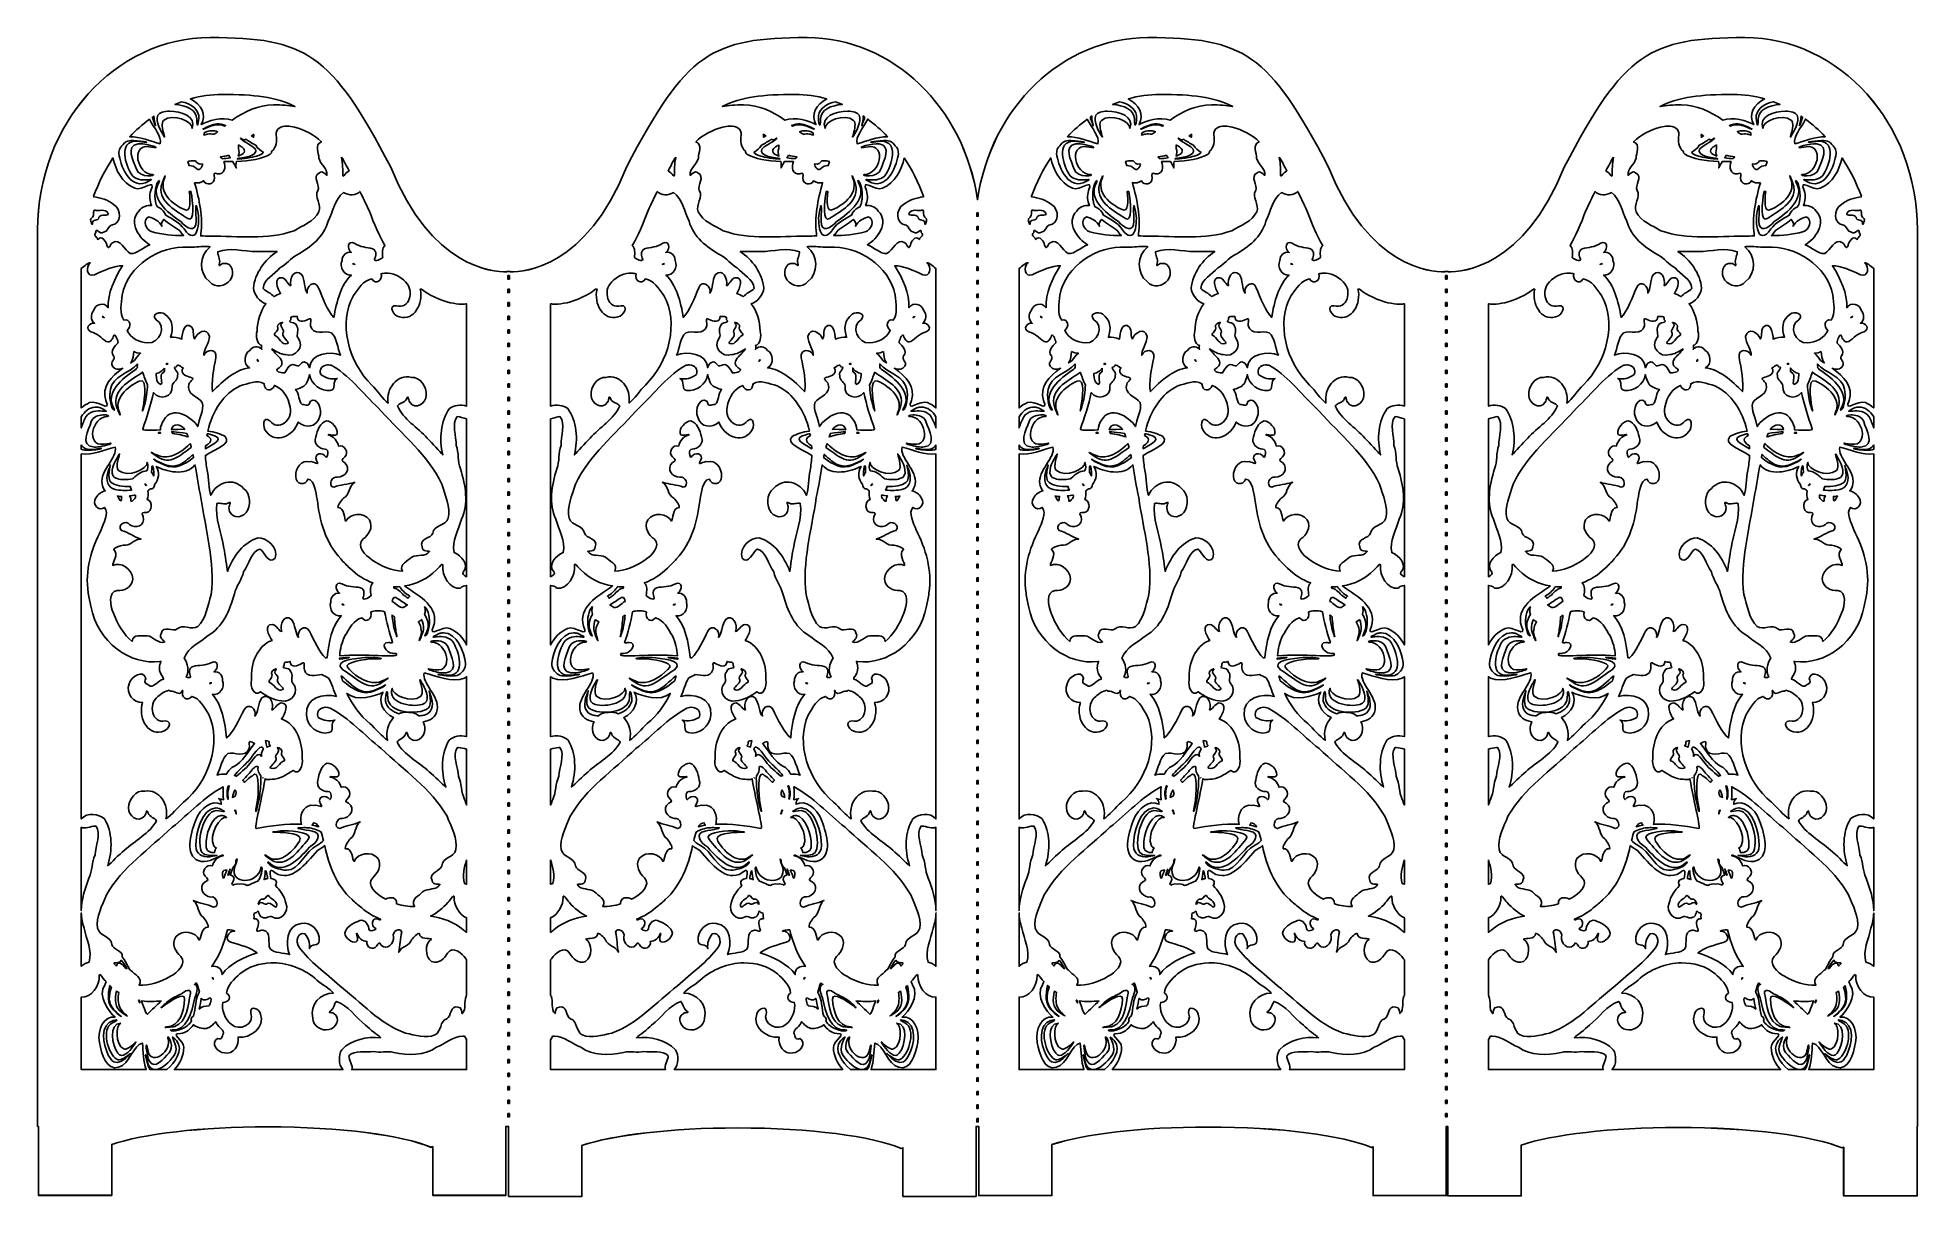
# Model space of a CAD drawing. Header units: centimetres. Extents: x -13.6 to 13.6, y -8.4 to 8.4.
import ezdxf

# ---------------------------------------------------------------- set-up
doc = ezdxf.new("R2010")
doc.units = ezdxf.units.CM
doc.header["$MEASUREMENT"] = 0
doc.layers.add('Layer 1', color=7, linetype='Continuous')

msp = doc.modelspace()

# ---------------------------------------------------------------- linework, layer by layer
at = {"layer": 'Layer 1', "color": 254, "lineweight": 25}
for points, knots in [([(-11.09779, 8.3813), (-12.47565, 8.3813), (-13.59397, 7.13447), (-13.59397, 5.59821), (-13.59397, 5.59821), (-13.59397, 5.59821), (-13.59397, -7.36885), (-13.59397, -7.36885), (-13.59397, -7.36885), (-13.59397, -7.36885), (-13.58157, -7.36885), (-13.58157, -7.36885), (-13.58157, -7.36885), (-13.58157, -7.36885), (-13.58157, -8.36517), (-13.58157, -8.36517), (-13.58157, -8.36517), (-13.58157, -8.36517), (-12.52241, -8.36517), (-12.52241, -8.36517), (-12.52241, -8.36517), (-12.52241, -8.36517), (-12.52241, -7.6293), (-12.52241, -7.6293), (-12.52241, -7.6293), (-12.07103, -7.47762), (-11.22965, -7.37464), (-10.26766, -7.37464), (-10.26766, -7.37464), (-9.21855, -7.37464), (-8.31431, -7.49591), (-7.90129, -7.67064), (-7.90129, -7.67064), (-7.89314, -7.6674), (-7.88677, -7.66399), (-7.87897, -7.66072), (-7.87897, -7.66072), (-7.87897, -7.66072), (-7.87897, -8.36517), (-7.87897, -8.36517), (-7.87897, -8.36517), (-7.87897, -8.36517), (-6.81981, -8.36517), (-6.81981, -8.36517), (-6.81981, -8.36517), (-6.81981, -8.36517), (-6.81981, -7.36885), (-6.81981, -7.36885), (-6.81981, -7.36885), (-6.81981, -7.36885), (-6.80575, -7.36885), (-6.80575, -7.36885), (-6.80575, -7.36885), (-6.80575, -7.36885), (-6.78177, -7.36885), (-6.78177, -7.36885), (-6.78177, -7.36885), (-6.78177, -7.36885), (-6.78177, -8.38088), (-6.78177, -8.38088), (-6.78177, -8.38088), (-6.78177, -8.38088), (-5.72261, -8.38088), (-5.72261, -8.38088), (-5.72261, -8.38088), (-5.72261, -8.38088), (-5.72261, -7.64418), (-5.72261, -7.64418), (-5.72261, -7.64418), (-5.27123, -7.4925), (-4.43068, -7.39035), (-3.46869, -7.39035), (-3.46869, -7.39035), (-2.41958, -7.39035), (-1.51534, -7.51162), (-1.10232, -7.68635), (-1.10232, -7.68635), (-1.09417, -7.68311), (-1.0878, -7.6797), (-1.08, -7.67643), (-1.08, -7.67643), (-1.08, -7.67643), (-1.08, -8.38088), (-1.08, -8.38088), (-1.08, -8.38088), (-1.08, -8.38088), (-0.02084, -8.38088), (-0.02084, -8.38088), (-0.02084, -8.38088), (-0.02084, -8.38088), (-0.02084, -7.36885), (-0.02084, -7.36885), (-0.02084, -7.36885), (-0.02084, -7.36885), (0.01802, -7.36885), (0.01802, -7.36885), (0.01802, -7.36885), (0.01802, -7.36885), (0.01802, -8.36765), (0.01802, -8.36765), (0.01802, -8.36765), (0.01802, -8.36765), (1.07718, -8.36765), (1.07718, -8.36765), (1.07718, -8.36765), (1.07718, -8.36765), (1.07718, -7.63095), (1.07718, -7.63095), (1.07718, -7.63095), (1.52856, -7.47927), (2.36911, -7.37712), (3.3311, -7.37712), (3.3311, -7.37712), (4.38021, -7.37712), (5.28445, -7.49839), (5.69747, -7.67312), (5.69747, -7.67312), (5.70562, -7.66988), (5.71281, -7.66647), (5.72062, -7.6632), (5.72062, -7.6632), (5.72062, -7.6632), (5.72062, -8.36765), (5.72062, -8.36765), (5.72062, -8.36765), (5.72062, -8.36765), (6.77895, -8.36765), (6.77895, -8.36765), (6.77895, -8.36765), (6.77895, -8.36765), (6.77895, -7.36885), (6.77895, -7.36885), (6.77895, -7.36885), (6.77895, -7.36885), (6.80045, -7.36885), (6.80045, -7.36885), (6.80045, -7.36885), (6.80045, -7.36885), (6.80045, -8.37427), (6.80045, -8.37427), (6.80045, -8.37427), (6.80045, -8.37427), (7.86374, -8.37427), (7.86374, -8.37427), (7.86374, -8.37427), (7.86374, -8.37427), (7.86374, -7.6384), (7.86374, -7.6384), (7.86374, -7.6384), (8.31704, -7.48672), (9.16233, -7.38374), (10.12841, -7.38374), (10.12841, -7.38374), (11.18198, -7.38374), (12.08992, -7.50584), (12.5047, -7.68057), (12.5047, -7.68057), (12.51288, -7.67733), (12.51918, -7.67392), (12.52702, -7.67065), (12.52702, -7.67065), (12.52702, -7.67065), (12.52702, -8.37428), (12.52702, -8.37428), (12.52702, -8.37428), (12.52702, -8.37428), (13.59031, -8.37428), (13.59031, -8.37428), (13.59031, -8.37428), (13.59031, -8.37428), (13.59031, -7.36886), (13.59031, -7.36886), (13.59031, -7.36886), (13.59031, -7.36886), (13.59362, -7.36886), (13.59362, -7.36886), (13.59362, -7.36886), (13.59362, -7.36886), (13.59362, 5.5982), (13.59362, 5.5982), (13.59362, 5.5982), (13.59362, 7.13445), (12.47448, 8.38129), (11.09661, 8.38129), (11.09661, 8.38129), (9.71875, 8.38129), (9.34955, 8.16517), (8.4855, 6.50523), (8.4855, 6.50523), (7.90169, 5.05852), (7.01762, 4.98769), (6.80457, 4.99545), (6.80457, 4.99545), (6.80457, 4.99545), (6.80457, 4.99958), (6.80457, 4.99958), (6.80457, 4.99958), (6.80493, 4.99929), (6.79506, 4.99914), (6.78059, 4.99793), (6.78059, 4.99793), (6.76655, 4.99913), (6.75709, 4.99929), (6.75744, 4.99958), (6.75744, 4.99958), (6.75744, 4.99958), (6.75744, 4.99545), (6.75744, 4.99545), (6.75744, 4.99545), (6.54434, 4.98769), (5.66029, 5.05857), (5.07651, 6.50523), (5.07651, 6.50523), (4.21247, 8.16517), (3.84326, 8.38129), (2.4654, 8.38129), (2.4654, 8.38129), (1.22126, 8.38129), (0.18858, 7.36479), (-0.00019, 6.03642), (-0.00019, 6.03642), (-0.18894, 7.36481), (-1.22163, 8.38129), (-2.46578, 8.38129), (-2.46578, 8.38129), (-3.84364, 8.38129), (-4.21284, 8.16517), (-5.07689, 6.50523), (-5.07689, 6.50523), (-5.6607, 5.05852), (-6.54477, 4.98769), (-6.75782, 4.99545), (-6.75782, 4.99545), (-6.75782, 4.99545), (-6.75782, 4.99958), (-6.75782, 4.99958), (-6.75782, 4.99958), (-6.75746, 4.99929), (-6.76733, 4.99914), (-6.7818, 4.99793), (-6.7818, 4.99793), (-6.79584, 4.99913), (-6.80613, 4.99929), (-6.80578, 4.99958), (-6.80578, 4.99958), (-6.80578, 4.99958), (-6.80578, 4.99545), (-6.80578, 4.99545), (-6.80578, 4.99545), (-7.01888, 4.98769), (-7.9021, 5.05857), (-8.48588, 6.50523), (-8.48588, 6.50523), (-9.34992, 8.16517), (-9.71995, 8.38129), (-11.09781, 8.38129), (-11.09781, 8.38129), (-11.09781, 8.38129), (-11.09779, 8.3813), (-11.09779, 8.3813)], [0, 0, 0, 0, 0.01515152, 0.01515152, 0.01515152, 0.01515152, 0.03030303, 0.03030303, 0.03030303, 0.03030303, 0.04545455, 0.04545455, 0.04545455, 0.04545455, 0.06060606, 0.06060606, 0.06060606, 0.06060606, 0.07575758, 0.07575758, 0.07575758, 0.07575758, 0.09090909, 0.09090909, 0.09090909, 0.09090909, 0.10606061, 0.10606061, 0.10606061, 0.10606061, 0.12121212, 0.12121212, 0.12121212, 0.12121212, 0.13636364, 0.13636364, 0.13636364, 0.13636364, 0.15151515, 0.15151515, 0.15151515, 0.15151515, 0.16666667, 0.16666667, 0.16666667, 0.16666667, 0.18181818, 0.18181818, 0.18181818, 0.18181818, 0.1969697, 0.1969697, 0.1969697, 0.1969697, 0.21212121, 0.21212121, 0.21212121, 0.21212121, 0.22727273, 0.22727273, 0.22727273, 0.22727273, 0.24242424, 0.24242424, 0.24242424, 0.24242424, 0.25757576, 0.25757576, 0.25757576, 0.25757576, 0.27272727, 0.27272727, 0.27272727, 0.27272727, 0.28787879, 0.28787879, 0.28787879, 0.28787879, 0.3030303, 0.3030303, 0.3030303, 0.3030303, 0.31818182, 0.31818182, 0.31818182, 0.31818182, 0.33333333, 0.33333333, 0.33333333, 0.33333333, 0.34848485, 0.34848485, 0.34848485, 0.34848485, 0.36363636, 0.36363636, 0.36363636, 0.36363636, 0.37878788, 0.37878788, 0.37878788, 0.37878788, 0.39393939, 0.39393939, 0.39393939, 0.39393939, 0.40909091, 0.40909091, 0.40909091, 0.40909091, 0.42424242, 0.42424242, 0.42424242, 0.42424242, 0.43939394, 0.43939394, 0.43939394, 0.43939394, 0.45454545, 0.45454545, 0.45454545, 0.45454545, 0.46969697, 0.46969697, 0.46969697, 0.46969697, 0.48484848, 0.48484848, 0.48484848, 0.48484848, 0.5, 0.5, 0.5, 0.5, 0.51515152, 0.51515152, 0.51515152, 0.51515152, 0.53030303, 0.53030303, 0.53030303, 0.53030303, 0.54545455, 0.54545455, 0.54545455, 0.54545455, 0.56060606, 0.56060606, 0.56060606, 0.56060606, 0.57575758, 0.57575758, 0.57575758, 0.57575758, 0.59090909, 0.59090909, 0.59090909, 0.59090909, 0.60606061, 0.60606061, 0.60606061, 0.60606061, 0.62121212, 0.62121212, 0.62121212, 0.62121212, 0.63636364, 0.63636364, 0.63636364, 0.63636364, 0.65151515, 0.65151515, 0.65151515, 0.65151515, 0.66666667, 0.66666667, 0.66666667, 0.66666667, 0.68181818, 0.68181818, 0.68181818, 0.68181818, 0.6969697, 0.6969697, 0.6969697, 0.6969697, 0.71212121, 0.71212121, 0.71212121, 0.71212121, 0.72727273, 0.72727273, 0.72727273, 0.72727273, 0.74242424, 0.74242424, 0.74242424, 0.74242424, 0.75757576, 0.75757576, 0.75757576, 0.75757576, 0.77272727, 0.77272727, 0.77272727, 0.77272727, 0.78787879, 0.78787879, 0.78787879, 0.78787879, 0.8030303, 0.8030303, 0.8030303, 0.8030303, 0.81818182, 0.81818182, 0.81818182, 0.81818182, 0.83333333, 0.83333333, 0.83333333, 0.83333333, 0.84848485, 0.84848485, 0.84848485, 0.84848485, 0.86363636, 0.86363636, 0.86363636, 0.86363636, 0.87878788, 0.87878788, 0.87878788, 0.87878788, 0.89393939, 0.89393939, 0.89393939, 0.89393939, 0.90909091, 0.90909091, 0.90909091, 0.90909091, 0.92424242, 0.92424242, 0.92424242, 0.92424242, 0.93939394, 0.93939394, 0.93939394, 0.93939394, 0.95454545, 0.95454545, 0.95454545, 0.95454545, 0.96969697, 0.96969697, 0.96969697, 0.96969697, 1, 1, 1, 1]), ([(-0.01174, 5.84543), (-0.01174, 5.84543), (0.01058, 5.84543), (0.01058, 5.84543), (0.01058, 5.84543), (0.01058, 5.84543), (0.01058, 5.79665), (0.01058, 5.79665), (0.01058, 5.79665), (0.01058, 5.79665), (-0.01174, 5.79665), (-0.01174, 5.79665), (-0.01174, 5.79665), (-0.01174, 5.79665), (-0.01174, 5.84543), (-0.01174, 5.84543)], [0, 0, 0, 0, 0.2, 0.2, 0.2, 0.2, 0.4, 0.4, 0.4, 0.4, 0.6, 0.6, 0.6, 0.6, 1, 1, 1, 1]), ([(-0.01174, 5.64948), (-0.01174, 5.64948), (0.01058, 5.64948), (0.01058, 5.64948), (0.01058, 5.64948), (0.01058, 5.64948), (0.01058, 5.6007), (0.01058, 5.6007), (0.01058, 5.6007), (0.01058, 5.6007), (-0.01174, 5.6007), (-0.01174, 5.6007), (-0.01174, 5.6007), (-0.01174, 5.6007), (-0.01174, 5.64948), (-0.01174, 5.64948)], [0, 0, 0, 0, 0.2, 0.2, 0.2, 0.2, 0.4, 0.4, 0.4, 0.4, 0.6, 0.6, 0.6, 0.6, 1, 1, 1, 1]), ([(-0.01174, 5.45434), (-0.01174, 5.45434), (0.01058, 5.45434), (0.01058, 5.45434), (0.01058, 5.45434), (0.01058, 5.45434), (0.01058, 5.40556), (0.01058, 5.40556), (0.01058, 5.40556), (0.01058, 5.40556), (-0.01174, 5.40556), (-0.01174, 5.40556), (-0.01174, 5.40556), (-0.01174, 5.40556), (-0.01174, 5.45434), (-0.01174, 5.45434)], [0, 0, 0, 0, 0.2, 0.2, 0.2, 0.2, 0.4, 0.4, 0.4, 0.4, 0.6, 0.6, 0.6, 0.6, 1, 1, 1, 1]), ([(-0.01174, 5.25839), (-0.01174, 5.25839), (0.01058, 5.25839), (0.01058, 5.25839), (0.01058, 5.25839), (0.01058, 5.25839), (0.01058, 5.20961), (0.01058, 5.20961), (0.01058, 5.20961), (0.01058, 5.20961), (-0.01174, 5.20961), (-0.01174, 5.20961), (-0.01174, 5.20961), (-0.01174, 5.20961), (-0.01174, 5.25839), (-0.01174, 5.25839)], [0, 0, 0, 0, 0.2, 0.2, 0.2, 0.2, 0.4, 0.4, 0.4, 0.4, 0.6, 0.6, 0.6, 0.6, 1, 1, 1, 1]), ([(-6.79335, 4.93841), (-6.79335, 4.93841), (-6.77103, 4.93841), (-6.77103, 4.93841), (-6.77103, 4.93841), (-6.77103, 4.93841), (-6.77103, 4.8888), (-6.77103, 4.8888), (-6.77103, 4.8888), (-6.77103, 4.8888), (-6.79335, 4.8888), (-6.79335, 4.8888), (-6.79335, 4.8888), (-6.79335, 4.8888), (-6.79335, 4.93841), (-6.79335, 4.93841)], [0, 0, 0, 0, 0.2, 0.2, 0.2, 0.2, 0.4, 0.4, 0.4, 0.4, 0.6, 0.6, 0.6, 0.6, 1, 1, 1, 1]), ([(-0.01174, 5.06326), (-0.01174, 5.06326), (0.01058, 5.06326), (0.01058, 5.06326), (0.01058, 5.06326), (0.01058, 5.06326), (0.01058, 5.01448), (0.01058, 5.01448), (0.01058, 5.01448), (0.01058, 5.01448), (-0.01174, 5.01448), (-0.01174, 5.01448), (-0.01174, 5.01448), (-0.01174, 5.01448), (-0.01174, 5.06326), (-0.01174, 5.06326)], [0, 0, 0, 0, 0.2, 0.2, 0.2, 0.2, 0.4, 0.4, 0.4, 0.4, 0.6, 0.6, 0.6, 0.6, 1, 1, 1, 1]), ([(6.76903, 4.93841), (6.76903, 4.93841), (6.79218, 4.93841), (6.79218, 4.93841), (6.79218, 4.93841), (6.79218, 4.93841), (6.79218, 4.8888), (6.79218, 4.8888), (6.79218, 4.8888), (6.79218, 4.8888), (6.76903, 4.8888), (6.76903, 4.8888), (6.76903, 4.8888), (6.76903, 4.8888), (6.76903, 4.93841), (6.76903, 4.93841)], [0, 0, 0, 0, 0.2, 0.2, 0.2, 0.2, 0.4, 0.4, 0.4, 0.4, 0.6, 0.6, 0.6, 0.6, 1, 1, 1, 1]), ([(-6.79335, 4.74245), (-6.79335, 4.74245), (-6.77103, 4.74245), (-6.77103, 4.74245), (-6.77103, 4.74245), (-6.77103, 4.74245), (-6.77103, 4.69367), (-6.77103, 4.69367), (-6.77103, 4.69367), (-6.77103, 4.69367), (-6.79335, 4.69367), (-6.79335, 4.69367), (-6.79335, 4.69367), (-6.79335, 4.69367), (-6.79335, 4.74245), (-6.79335, 4.74245)], [0, 0, 0, 0, 0.2, 0.2, 0.2, 0.2, 0.4, 0.4, 0.4, 0.4, 0.6, 0.6, 0.6, 0.6, 1, 1, 1, 1]), ([(-0.01174, 4.86813), (-0.01174, 4.86813), (0.01058, 4.86813), (0.01058, 4.86813), (0.01058, 4.86813), (0.01058, 4.86813), (0.01058, 4.81852), (0.01058, 4.81852), (0.01058, 4.81852), (0.01058, 4.81852), (-0.01174, 4.81852), (-0.01174, 4.81852), (-0.01174, 4.81852), (-0.01174, 4.81852), (-0.01174, 4.86813), (-0.01174, 4.86813)], [0, 0, 0, 0, 0.2, 0.2, 0.2, 0.2, 0.4, 0.4, 0.4, 0.4, 0.6, 0.6, 0.6, 0.6, 1, 1, 1, 1]), ([(-0.01174, 4.67217), (-0.01174, 4.67217), (0.01058, 4.67217), (0.01058, 4.67217), (0.01058, 4.67217), (0.01058, 4.67217), (0.01058, 4.62339), (0.01058, 4.62339), (0.01058, 4.62339), (0.01058, 4.62339), (-0.01174, 4.62339), (-0.01174, 4.62339), (-0.01174, 4.62339), (-0.01174, 4.62339), (-0.01174, 4.67217), (-0.01174, 4.67217)], [0, 0, 0, 0, 0.2, 0.2, 0.2, 0.2, 0.4, 0.4, 0.4, 0.4, 0.6, 0.6, 0.6, 0.6, 1, 1, 1, 1]), ([(6.76903, 4.74245), (6.76903, 4.74245), (6.79218, 4.74245), (6.79218, 4.74245), (6.79218, 4.74245), (6.79218, 4.74245), (6.79218, 4.69367), (6.79218, 4.69367), (6.79218, 4.69367), (6.79218, 4.69367), (6.76903, 4.69367), (6.76903, 4.69367), (6.76903, 4.69367), (6.76903, 4.69367), (6.76903, 4.74245), (6.76903, 4.74245)], [0, 0, 0, 0, 0.2, 0.2, 0.2, 0.2, 0.4, 0.4, 0.4, 0.4, 0.6, 0.6, 0.6, 0.6, 1, 1, 1, 1]), ([(-6.79335, 4.54732), (-6.79335, 4.54732), (-6.77103, 4.54732), (-6.77103, 4.54732), (-6.77103, 4.54732), (-6.77103, 4.54732), (-6.77103, 4.49854), (-6.77103, 4.49854), (-6.77103, 4.49854), (-6.77103, 4.49854), (-6.79335, 4.49854), (-6.79335, 4.49854), (-6.79335, 4.49854), (-6.79335, 4.49854), (-6.79335, 4.54732), (-6.79335, 4.54732)], [0, 0, 0, 0, 0.2, 0.2, 0.2, 0.2, 0.4, 0.4, 0.4, 0.4, 0.6, 0.6, 0.6, 0.6, 1, 1, 1, 1]), ([(-6.79335, 4.35136), (-6.79335, 4.35136), (-6.77103, 4.35136), (-6.77103, 4.35136), (-6.77103, 4.35136), (-6.77103, 4.35136), (-6.77103, 4.30258), (-6.77103, 4.30258), (-6.77103, 4.30258), (-6.77103, 4.30258), (-6.79335, 4.30258), (-6.79335, 4.30258), (-6.79335, 4.30258), (-6.79335, 4.30258), (-6.79335, 4.35136), (-6.79335, 4.35136)], [0, 0, 0, 0, 0.2, 0.2, 0.2, 0.2, 0.4, 0.4, 0.4, 0.4, 0.6, 0.6, 0.6, 0.6, 1, 1, 1, 1]), ([(-0.01174, 4.47704), (-0.01174, 4.47704), (0.01058, 4.47704), (0.01058, 4.47704), (0.01058, 4.47704), (0.01058, 4.47704), (0.01058, 4.42826), (0.01058, 4.42826), (0.01058, 4.42826), (0.01058, 4.42826), (-0.01174, 4.42826), (-0.01174, 4.42826), (-0.01174, 4.42826), (-0.01174, 4.42826), (-0.01174, 4.47704), (-0.01174, 4.47704)], [0, 0, 0, 0, 0.2, 0.2, 0.2, 0.2, 0.4, 0.4, 0.4, 0.4, 0.6, 0.6, 0.6, 0.6, 1, 1, 1, 1]), ([(6.76903, 4.54732), (6.76903, 4.54732), (6.79218, 4.54732), (6.79218, 4.54732), (6.79218, 4.54732), (6.79218, 4.54732), (6.79218, 4.49854), (6.79218, 4.49854), (6.79218, 4.49854), (6.79218, 4.49854), (6.76903, 4.49854), (6.76903, 4.49854), (6.76903, 4.49854), (6.76903, 4.49854), (6.76903, 4.54732), (6.76903, 4.54732)], [0, 0, 0, 0, 0.2, 0.2, 0.2, 0.2, 0.4, 0.4, 0.4, 0.4, 0.6, 0.6, 0.6, 0.6, 1, 1, 1, 1]), ([(6.76903, 4.35136), (6.76903, 4.35136), (6.79218, 4.35136), (6.79218, 4.35136), (6.79218, 4.35136), (6.79218, 4.35136), (6.79218, 4.30258), (6.79218, 4.30258), (6.79218, 4.30258), (6.79218, 4.30258), (6.76903, 4.30258), (6.76903, 4.30258), (6.76903, 4.30258), (6.76903, 4.30258), (6.76903, 4.35136), (6.76903, 4.35136)], [0, 0, 0, 0, 0.2, 0.2, 0.2, 0.2, 0.4, 0.4, 0.4, 0.4, 0.6, 0.6, 0.6, 0.6, 1, 1, 1, 1]), ([(-6.79335, 4.15623), (-6.79335, 4.15623), (-6.77103, 4.15623), (-6.77103, 4.15623), (-6.77103, 4.15623), (-6.77103, 4.15623), (-6.77103, 4.10745), (-6.77103, 4.10745), (-6.77103, 4.10745), (-6.77103, 4.10745), (-6.79335, 4.10745), (-6.79335, 4.10745), (-6.79335, 4.10745), (-6.79335, 4.10745), (-6.79335, 4.15623), (-6.79335, 4.15623)], [0, 0, 0, 0, 0.2, 0.2, 0.2, 0.2, 0.4, 0.4, 0.4, 0.4, 0.6, 0.6, 0.6, 0.6, 1, 1, 1, 1]), ([(-0.01174, 4.28108), (-0.01174, 4.28108), (0.01058, 4.28108), (0.01058, 4.28108), (0.01058, 4.28108), (0.01058, 4.28108), (0.01058, 4.2323), (0.01058, 4.2323), (0.01058, 4.2323), (0.01058, 4.2323), (-0.01174, 4.2323), (-0.01174, 4.2323), (-0.01174, 4.2323), (-0.01174, 4.2323), (-0.01174, 4.28108), (-0.01174, 4.28108)], [0, 0, 0, 0, 0.2, 0.2, 0.2, 0.2, 0.4, 0.4, 0.4, 0.4, 0.6, 0.6, 0.6, 0.6, 1, 1, 1, 1]), ([(-0.01174, 4.08595), (-0.01174, 4.08595), (0.01058, 4.08595), (0.01058, 4.08595), (0.01058, 4.08595), (0.01058, 4.08595), (0.01058, 4.03717), (0.01058, 4.03717), (0.01058, 4.03717), (0.01058, 4.03717), (-0.01174, 4.03717), (-0.01174, 4.03717), (-0.01174, 4.03717), (-0.01174, 4.03717), (-0.01174, 4.08595), (-0.01174, 4.08595)], [0, 0, 0, 0, 0.2, 0.2, 0.2, 0.2, 0.4, 0.4, 0.4, 0.4, 0.6, 0.6, 0.6, 0.6, 1, 1, 1, 1]), ([(6.76903, 4.15623), (6.76903, 4.15623), (6.79218, 4.15623), (6.79218, 4.15623), (6.79218, 4.15623), (6.79218, 4.15623), (6.79218, 4.10745), (6.79218, 4.10745), (6.79218, 4.10745), (6.79218, 4.10745), (6.76903, 4.10745), (6.76903, 4.10745), (6.76903, 4.10745), (6.76903, 4.10745), (6.76903, 4.15623), (6.76903, 4.15623)], [0, 0, 0, 0, 0.2, 0.2, 0.2, 0.2, 0.4, 0.4, 0.4, 0.4, 0.6, 0.6, 0.6, 0.6, 1, 1, 1, 1]), ([(-6.79335, 3.96028), (-6.79335, 3.96028), (-6.77103, 3.96028), (-6.77103, 3.96028), (-6.77103, 3.96028), (-6.77103, 3.96028), (-6.77103, 3.9115), (-6.77103, 3.9115), (-6.77103, 3.9115), (-6.77103, 3.9115), (-6.79335, 3.9115), (-6.79335, 3.9115), (-6.79335, 3.9115), (-6.79335, 3.9115), (-6.79335, 3.96028), (-6.79335, 3.96028)], [0, 0, 0, 0, 0.2, 0.2, 0.2, 0.2, 0.4, 0.4, 0.4, 0.4, 0.6, 0.6, 0.6, 0.6, 1, 1, 1, 1]), ([(-0.01174, 3.89), (-0.01174, 3.89), (0.01058, 3.89), (0.01058, 3.89), (0.01058, 3.89), (0.01058, 3.89), (0.01058, 3.84122), (0.01058, 3.84122), (0.01058, 3.84122), (0.01058, 3.84122), (-0.01174, 3.84122), (-0.01174, 3.84122), (-0.01174, 3.84122), (-0.01174, 3.84122), (-0.01174, 3.89), (-0.01174, 3.89)], [0, 0, 0, 0, 0.2, 0.2, 0.2, 0.2, 0.4, 0.4, 0.4, 0.4, 0.6, 0.6, 0.6, 0.6, 1, 1, 1, 1]), ([(6.76903, 3.96028), (6.76903, 3.96028), (6.79218, 3.96028), (6.79218, 3.96028), (6.79218, 3.96028), (6.79218, 3.96028), (6.79218, 3.9115), (6.79218, 3.9115), (6.79218, 3.9115), (6.79218, 3.9115), (6.76903, 3.9115), (6.76903, 3.9115), (6.76903, 3.9115), (6.76903, 3.9115), (6.76903, 3.96028), (6.76903, 3.96028)], [0, 0, 0, 0, 0.2, 0.2, 0.2, 0.2, 0.4, 0.4, 0.4, 0.4, 0.6, 0.6, 0.6, 0.6, 1, 1, 1, 1]), ([(-6.79335, 3.76515), (-6.79335, 3.76515), (-6.77103, 3.76515), (-6.77103, 3.76515), (-6.77103, 3.76515), (-6.77103, 3.76515), (-6.77103, 3.71637), (-6.77103, 3.71637), (-6.77103, 3.71637), (-6.77103, 3.71637), (-6.79335, 3.71637), (-6.79335, 3.71637), (-6.79335, 3.71637), (-6.79335, 3.71637), (-6.79335, 3.76515), (-6.79335, 3.76515)], [0, 0, 0, 0, 0.2, 0.2, 0.2, 0.2, 0.4, 0.4, 0.4, 0.4, 0.6, 0.6, 0.6, 0.6, 1, 1, 1, 1]), ([(-6.79335, 3.56919), (-6.79335, 3.56919), (-6.77103, 3.56919), (-6.77103, 3.56919), (-6.77103, 3.56919), (-6.77103, 3.56919), (-6.77103, 3.52041), (-6.77103, 3.52041), (-6.77103, 3.52041), (-6.77103, 3.52041), (-6.79335, 3.52041), (-6.79335, 3.52041), (-6.79335, 3.52041), (-6.79335, 3.52041), (-6.79335, 3.56919), (-6.79335, 3.56919)], [0, 0, 0, 0, 0.2, 0.2, 0.2, 0.2, 0.4, 0.4, 0.4, 0.4, 0.6, 0.6, 0.6, 0.6, 1, 1, 1, 1]), ([(-0.01174, 3.69487), (-0.01174, 3.69487), (0.01058, 3.69487), (0.01058, 3.69487), (0.01058, 3.69487), (0.01058, 3.69487), (0.01058, 3.64609), (0.01058, 3.64609), (0.01058, 3.64609), (0.01058, 3.64609), (-0.01174, 3.64609), (-0.01174, 3.64609), (-0.01174, 3.64609), (-0.01174, 3.64609), (-0.01174, 3.69487), (-0.01174, 3.69487)], [0, 0, 0, 0, 0.2, 0.2, 0.2, 0.2, 0.4, 0.4, 0.4, 0.4, 0.6, 0.6, 0.6, 0.6, 1, 1, 1, 1]), ([(6.76903, 3.76515), (6.76903, 3.76515), (6.79218, 3.76515), (6.79218, 3.76515), (6.79218, 3.76515), (6.79218, 3.76515), (6.79218, 3.71637), (6.79218, 3.71637), (6.79218, 3.71637), (6.79218, 3.71637), (6.76903, 3.71637), (6.76903, 3.71637), (6.76903, 3.71637), (6.76903, 3.71637), (6.76903, 3.76515), (6.76903, 3.76515)], [0, 0, 0, 0, 0.2, 0.2, 0.2, 0.2, 0.4, 0.4, 0.4, 0.4, 0.6, 0.6, 0.6, 0.6, 1, 1, 1, 1]), ([(6.76903, 3.56919), (6.76903, 3.56919), (6.79218, 3.56919), (6.79218, 3.56919), (6.79218, 3.56919), (6.79218, 3.56919), (6.79218, 3.52041), (6.79218, 3.52041), (6.79218, 3.52041), (6.79218, 3.52041), (6.76903, 3.52041), (6.76903, 3.52041), (6.76903, 3.52041), (6.76903, 3.52041), (6.76903, 3.56919), (6.76903, 3.56919)], [0, 0, 0, 0, 0.2, 0.2, 0.2, 0.2, 0.4, 0.4, 0.4, 0.4, 0.6, 0.6, 0.6, 0.6, 1, 1, 1, 1]), ([(-6.79335, 3.37406), (-6.79335, 3.37406), (-6.77103, 3.37406), (-6.77103, 3.37406), (-6.77103, 3.37406), (-6.77103, 3.37406), (-6.77103, 3.32528), (-6.77103, 3.32528), (-6.77103, 3.32528), (-6.77103, 3.32528), (-6.79335, 3.32528), (-6.79335, 3.32528), (-6.79335, 3.32528), (-6.79335, 3.32528), (-6.79335, 3.37406), (-6.79335, 3.37406)], [0, 0, 0, 0, 0.2, 0.2, 0.2, 0.2, 0.4, 0.4, 0.4, 0.4, 0.6, 0.6, 0.6, 0.6, 1, 1, 1, 1]), ([(-0.01174, 3.49891), (-0.01174, 3.49891), (0.01058, 3.49891), (0.01058, 3.49891), (0.01058, 3.49891), (0.01058, 3.49891), (0.01058, 3.45013), (0.01058, 3.45013), (0.01058, 3.45013), (0.01058, 3.45013), (-0.01174, 3.45013), (-0.01174, 3.45013), (-0.01174, 3.45013), (-0.01174, 3.45013), (-0.01174, 3.49891), (-0.01174, 3.49891)], [0, 0, 0, 0, 0.2, 0.2, 0.2, 0.2, 0.4, 0.4, 0.4, 0.4, 0.6, 0.6, 0.6, 0.6, 1, 1, 1, 1]), ([(-0.01174, 3.30378), (-0.01174, 3.30378), (0.01058, 3.30378), (0.01058, 3.30378), (0.01058, 3.30378), (0.01058, 3.30378), (0.01058, 3.255), (0.01058, 3.255), (0.01058, 3.255), (0.01058, 3.255), (-0.01174, 3.255), (-0.01174, 3.255), (-0.01174, 3.255), (-0.01174, 3.255), (-0.01174, 3.30378), (-0.01174, 3.30378)], [0, 0, 0, 0, 0.2, 0.2, 0.2, 0.2, 0.4, 0.4, 0.4, 0.4, 0.6, 0.6, 0.6, 0.6, 1, 1, 1, 1]), ([(6.76903, 3.37406), (6.76903, 3.37406), (6.79218, 3.37406), (6.79218, 3.37406), (6.79218, 3.37406), (6.79218, 3.37406), (6.79218, 3.32528), (6.79218, 3.32528), (6.79218, 3.32528), (6.79218, 3.32528), (6.76903, 3.32528), (6.76903, 3.32528), (6.76903, 3.32528), (6.76903, 3.32528), (6.76903, 3.37406), (6.76903, 3.37406)], [0, 0, 0, 0, 0.2, 0.2, 0.2, 0.2, 0.4, 0.4, 0.4, 0.4, 0.6, 0.6, 0.6, 0.6, 1, 1, 1, 1]), ([(-6.79335, 3.17893), (-6.79335, 3.17893), (-6.77103, 3.17893), (-6.77103, 3.17893), (-6.77103, 3.17893), (-6.77103, 3.17893), (-6.77103, 3.12932), (-6.77103, 3.12932), (-6.77103, 3.12932), (-6.77103, 3.12932), (-6.79335, 3.12932), (-6.79335, 3.12932), (-6.79335, 3.12932), (-6.79335, 3.12932), (-6.79335, 3.17893), (-6.79335, 3.17893)], [0, 0, 0, 0, 0.2, 0.2, 0.2, 0.2, 0.4, 0.4, 0.4, 0.4, 0.6, 0.6, 0.6, 0.6, 1, 1, 1, 1]), ([(-0.01174, 3.10865), (-0.01174, 3.10865), (0.01058, 3.10865), (0.01058, 3.10865), (0.01058, 3.10865), (0.01058, 3.10865), (0.01058, 3.05904), (0.01058, 3.05904), (0.01058, 3.05904), (0.01058, 3.05904), (-0.01174, 3.05904), (-0.01174, 3.05904), (-0.01174, 3.05904), (-0.01174, 3.05904), (-0.01174, 3.10865), (-0.01174, 3.10865)], [0, 0, 0, 0, 0.2, 0.2, 0.2, 0.2, 0.4, 0.4, 0.4, 0.4, 0.6, 0.6, 0.6, 0.6, 1, 1, 1, 1]), ([(6.76903, 3.17893), (6.76903, 3.17893), (6.79218, 3.17893), (6.79218, 3.17893), (6.79218, 3.17893), (6.79218, 3.17893), (6.79218, 3.12932), (6.79218, 3.12932), (6.79218, 3.12932), (6.79218, 3.12932), (6.76903, 3.12932), (6.76903, 3.12932), (6.76903, 3.12932), (6.76903, 3.12932), (6.76903, 3.17893), (6.76903, 3.17893)], [0, 0, 0, 0, 0.2, 0.2, 0.2, 0.2, 0.4, 0.4, 0.4, 0.4, 0.6, 0.6, 0.6, 0.6, 1, 1, 1, 1]), ([(-6.79335, 2.98297), (-6.79335, 2.98297), (-6.77103, 2.98297), (-6.77103, 2.98297), (-6.77103, 2.98297), (-6.77103, 2.98297), (-6.77103, 2.93419), (-6.77103, 2.93419), (-6.77103, 2.93419), (-6.77103, 2.93419), (-6.79335, 2.93419), (-6.79335, 2.93419), (-6.79335, 2.93419), (-6.79335, 2.93419), (-6.79335, 2.98297), (-6.79335, 2.98297)], [0, 0, 0, 0, 0.2, 0.2, 0.2, 0.2, 0.4, 0.4, 0.4, 0.4, 0.6, 0.6, 0.6, 0.6, 1, 1, 1, 1]), ([(-6.79335, 2.78784), (-6.79335, 2.78784), (-6.77103, 2.78784), (-6.77103, 2.78784), (-6.77103, 2.78784), (-6.77103, 2.78784), (-6.77103, 2.73906), (-6.77103, 2.73906), (-6.77103, 2.73906), (-6.77103, 2.73906), (-6.79335, 2.73906), (-6.79335, 2.73906), (-6.79335, 2.73906), (-6.79335, 2.73906), (-6.79335, 2.78784), (-6.79335, 2.78784)], [0, 0, 0, 0, 0.2, 0.2, 0.2, 0.2, 0.4, 0.4, 0.4, 0.4, 0.6, 0.6, 0.6, 0.6, 1, 1, 1, 1]), ([(-0.01174, 2.91269), (-0.01174, 2.91269), (0.01058, 2.91269), (0.01058, 2.91269), (0.01058, 2.91269), (0.01058, 2.91269), (0.01058, 2.86391), (0.01058, 2.86391), (0.01058, 2.86391), (0.01058, 2.86391), (-0.01174, 2.86391), (-0.01174, 2.86391), (-0.01174, 2.86391), (-0.01174, 2.86391), (-0.01174, 2.91269), (-0.01174, 2.91269)], [0, 0, 0, 0, 0.2, 0.2, 0.2, 0.2, 0.4, 0.4, 0.4, 0.4, 0.6, 0.6, 0.6, 0.6, 1, 1, 1, 1]), ([(6.76903, 2.98297), (6.76903, 2.98297), (6.79218, 2.98297), (6.79218, 2.98297), (6.79218, 2.98297), (6.79218, 2.98297), (6.79218, 2.93419), (6.79218, 2.93419), (6.79218, 2.93419), (6.79218, 2.93419), (6.76903, 2.93419), (6.76903, 2.93419), (6.76903, 2.93419), (6.76903, 2.93419), (6.76903, 2.98297), (6.76903, 2.98297)], [0, 0, 0, 0, 0.2, 0.2, 0.2, 0.2, 0.4, 0.4, 0.4, 0.4, 0.6, 0.6, 0.6, 0.6, 1, 1, 1, 1]), ([(6.76903, 2.78784), (6.76903, 2.78784), (6.79218, 2.78784), (6.79218, 2.78784), (6.79218, 2.78784), (6.79218, 2.78784), (6.79218, 2.73906), (6.79218, 2.73906), (6.79218, 2.73906), (6.79218, 2.73906), (6.76903, 2.73906), (6.76903, 2.73906), (6.76903, 2.73906), (6.76903, 2.73906), (6.76903, 2.78784), (6.76903, 2.78784)], [0, 0, 0, 0, 0.2, 0.2, 0.2, 0.2, 0.4, 0.4, 0.4, 0.4, 0.6, 0.6, 0.6, 0.6, 1, 1, 1, 1]), ([(-6.79335, 2.59188), (-6.79335, 2.59188), (-6.77103, 2.59188), (-6.77103, 2.59188), (-6.77103, 2.59188), (-6.77103, 2.59188), (-6.77103, 2.5431), (-6.77103, 2.5431), (-6.77103, 2.5431), (-6.77103, 2.5431), (-6.79335, 2.5431), (-6.79335, 2.5431), (-6.79335, 2.5431), (-6.79335, 2.5431), (-6.79335, 2.59188), (-6.79335, 2.59188)], [0, 0, 0, 0, 0.2, 0.2, 0.2, 0.2, 0.4, 0.4, 0.4, 0.4, 0.6, 0.6, 0.6, 0.6, 1, 1, 1, 1]), ([(-0.01174, 2.71756), (-0.01174, 2.71756), (0.01058, 2.71756), (0.01058, 2.71756), (0.01058, 2.71756), (0.01058, 2.71756), (0.01058, 2.66878), (0.01058, 2.66878), (0.01058, 2.66878), (0.01058, 2.66878), (-0.01174, 2.66878), (-0.01174, 2.66878), (-0.01174, 2.66878), (-0.01174, 2.66878), (-0.01174, 2.71756), (-0.01174, 2.71756)], [0, 0, 0, 0, 0.2, 0.2, 0.2, 0.2, 0.4, 0.4, 0.4, 0.4, 0.6, 0.6, 0.6, 0.6, 1, 1, 1, 1]), ([(-0.01174, 2.5216), (-0.01174, 2.5216), (0.01058, 2.5216), (0.01058, 2.5216), (0.01058, 2.5216), (0.01058, 2.5216), (0.01058, 2.47282), (0.01058, 2.47282), (0.01058, 2.47282), (0.01058, 2.47282), (-0.01174, 2.47282), (-0.01174, 2.47282), (-0.01174, 2.47282), (-0.01174, 2.47282), (-0.01174, 2.5216), (-0.01174, 2.5216)], [0, 0, 0, 0, 0.2, 0.2, 0.2, 0.2, 0.4, 0.4, 0.4, 0.4, 0.6, 0.6, 0.6, 0.6, 1, 1, 1, 1]), ([(6.76903, 2.59188), (6.76903, 2.59188), (6.79218, 2.59188), (6.79218, 2.59188), (6.79218, 2.59188), (6.79218, 2.59188), (6.79218, 2.5431), (6.79218, 2.5431), (6.79218, 2.5431), (6.79218, 2.5431), (6.76903, 2.5431), (6.76903, 2.5431), (6.76903, 2.5431), (6.76903, 2.5431), (6.76903, 2.59188), (6.76903, 2.59188)], [0, 0, 0, 0, 0.2, 0.2, 0.2, 0.2, 0.4, 0.4, 0.4, 0.4, 0.6, 0.6, 0.6, 0.6, 1, 1, 1, 1]), ([(-6.79335, 2.39675), (-6.79335, 2.39675), (-6.77103, 2.39675), (-6.77103, 2.39675), (-6.77103, 2.39675), (-6.77103, 2.39675), (-6.77103, 2.34797), (-6.77103, 2.34797), (-6.77103, 2.34797), (-6.77103, 2.34797), (-6.79335, 2.34797), (-6.79335, 2.34797), (-6.79335, 2.34797), (-6.79335, 2.34797), (-6.79335, 2.39675), (-6.79335, 2.39675)], [0, 0, 0, 0, 0.2, 0.2, 0.2, 0.2, 0.4, 0.4, 0.4, 0.4, 0.6, 0.6, 0.6, 0.6, 1, 1, 1, 1]), ([(-6.79335, 2.2008), (-6.79335, 2.2008), (-6.77103, 2.2008), (-6.77103, 2.2008), (-6.77103, 2.2008), (-6.77103, 2.2008), (-6.77103, 2.15202), (-6.77103, 2.15202), (-6.77103, 2.15202), (-6.77103, 2.15202), (-6.79335, 2.15202), (-6.79335, 2.15202), (-6.79335, 2.15202), (-6.79335, 2.15202), (-6.79335, 2.2008), (-6.79335, 2.2008)], [0, 0, 0, 0, 0.2, 0.2, 0.2, 0.2, 0.4, 0.4, 0.4, 0.4, 0.6, 0.6, 0.6, 0.6, 1, 1, 1, 1]), ([(-0.01174, 2.32647), (-0.01174, 2.32647), (0.01058, 2.32647), (0.01058, 2.32647), (0.01058, 2.32647), (0.01058, 2.32647), (0.01058, 2.27769), (0.01058, 2.27769), (0.01058, 2.27769), (0.01058, 2.27769), (-0.01174, 2.27769), (-0.01174, 2.27769), (-0.01174, 2.27769), (-0.01174, 2.27769), (-0.01174, 2.32647), (-0.01174, 2.32647)], [0, 0, 0, 0, 0.2, 0.2, 0.2, 0.2, 0.4, 0.4, 0.4, 0.4, 0.6, 0.6, 0.6, 0.6, 1, 1, 1, 1]), ([(6.76903, 2.39675), (6.76903, 2.39675), (6.79218, 2.39675), (6.79218, 2.39675), (6.79218, 2.39675), (6.79218, 2.39675), (6.79218, 2.34797), (6.79218, 2.34797), (6.79218, 2.34797), (6.79218, 2.34797), (6.76903, 2.34797), (6.76903, 2.34797), (6.76903, 2.34797), (6.76903, 2.34797), (6.76903, 2.39675), (6.76903, 2.39675)], [0, 0, 0, 0, 0.2, 0.2, 0.2, 0.2, 0.4, 0.4, 0.4, 0.4, 0.6, 0.6, 0.6, 0.6, 1, 1, 1, 1]), ([(6.76903, 2.2008), (6.76903, 2.2008), (6.79218, 2.2008), (6.79218, 2.2008), (6.79218, 2.2008), (6.79218, 2.2008), (6.79218, 2.15202), (6.79218, 2.15202), (6.79218, 2.15202), (6.79218, 2.15202), (6.76903, 2.15202), (6.76903, 2.15202), (6.76903, 2.15202), (6.76903, 2.15202), (6.76903, 2.2008), (6.76903, 2.2008)], [0, 0, 0, 0, 0.2, 0.2, 0.2, 0.2, 0.4, 0.4, 0.4, 0.4, 0.6, 0.6, 0.6, 0.6, 1, 1, 1, 1]), ([(-6.79335, 2.00567), (-6.79335, 2.00567), (-6.77103, 2.00567), (-6.77103, 2.00567), (-6.77103, 2.00567), (-6.77103, 2.00567), (-6.77103, 1.95689), (-6.77103, 1.95689), (-6.77103, 1.95689), (-6.77103, 1.95689), (-6.79335, 1.95689), (-6.79335, 1.95689), (-6.79335, 1.95689), (-6.79335, 1.95689), (-6.79335, 2.00567), (-6.79335, 2.00567)], [0, 0, 0, 0, 0.2, 0.2, 0.2, 0.2, 0.4, 0.4, 0.4, 0.4, 0.6, 0.6, 0.6, 0.6, 1, 1, 1, 1]), ([(-0.01174, 2.13052), (-0.01174, 2.13052), (0.01058, 2.13052), (0.01058, 2.13052), (0.01058, 2.13052), (0.01058, 2.13052), (0.01058, 2.08174), (0.01058, 2.08174), (0.01058, 2.08174), (0.01058, 2.08174), (-0.01174, 2.08174), (-0.01174, 2.08174), (-0.01174, 2.08174), (-0.01174, 2.08174), (-0.01174, 2.13052), (-0.01174, 2.13052)], [0, 0, 0, 0, 0.2, 0.2, 0.2, 0.2, 0.4, 0.4, 0.4, 0.4, 0.6, 0.6, 0.6, 0.6, 1, 1, 1, 1]), ([(-0.01174, 1.93539), (-0.01174, 1.93539), (0.01058, 1.93539), (0.01058, 1.93539), (0.01058, 1.93539), (0.01058, 1.93539), (0.01058, 1.88661), (0.01058, 1.88661), (0.01058, 1.88661), (0.01058, 1.88661), (-0.01174, 1.88661), (-0.01174, 1.88661), (-0.01174, 1.88661), (-0.01174, 1.88661), (-0.01174, 1.93539), (-0.01174, 1.93539)], [0, 0, 0, 0, 0.2, 0.2, 0.2, 0.2, 0.4, 0.4, 0.4, 0.4, 0.6, 0.6, 0.6, 0.6, 1, 1, 1, 1]), ([(6.76903, 2.00567), (6.76903, 2.00567), (6.79218, 2.00567), (6.79218, 2.00567), (6.79218, 2.00567), (6.79218, 2.00567), (6.79218, 1.95689), (6.79218, 1.95689), (6.79218, 1.95689), (6.79218, 1.95689), (6.76903, 1.95689), (6.76903, 1.95689), (6.76903, 1.95689), (6.76903, 1.95689), (6.76903, 2.00567), (6.76903, 2.00567)], [0, 0, 0, 0, 0.2, 0.2, 0.2, 0.2, 0.4, 0.4, 0.4, 0.4, 0.6, 0.6, 0.6, 0.6, 1, 1, 1, 1]), ([(-6.79335, 1.80971), (-6.79335, 1.80971), (-6.77103, 1.80971), (-6.77103, 1.80971), (-6.77103, 1.80971), (-6.77103, 1.80971), (-6.77103, 1.76093), (-6.77103, 1.76093), (-6.77103, 1.76093), (-6.77103, 1.76093), (-6.79335, 1.76093), (-6.79335, 1.76093), (-6.79335, 1.76093), (-6.79335, 1.76093), (-6.79335, 1.80971), (-6.79335, 1.80971)], [0, 0, 0, 0, 0.2, 0.2, 0.2, 0.2, 0.4, 0.4, 0.4, 0.4, 0.6, 0.6, 0.6, 0.6, 1, 1, 1, 1]), ([(-0.01174, 1.73943), (-0.01174, 1.73943), (0.01058, 1.73943), (0.01058, 1.73943), (0.01058, 1.73943), (0.01058, 1.73943), (0.01058, 1.69065), (0.01058, 1.69065), (0.01058, 1.69065), (0.01058, 1.69065), (-0.01174, 1.69065), (-0.01174, 1.69065), (-0.01174, 1.69065), (-0.01174, 1.69065), (-0.01174, 1.73943), (-0.01174, 1.73943)], [0, 0, 0, 0, 0.2, 0.2, 0.2, 0.2, 0.4, 0.4, 0.4, 0.4, 0.6, 0.6, 0.6, 0.6, 1, 1, 1, 1]), ([(6.76903, 1.80971), (6.76903, 1.80971), (6.79218, 1.80971), (6.79218, 1.80971), (6.79218, 1.80971), (6.79218, 1.80971), (6.79218, 1.76093), (6.79218, 1.76093), (6.79218, 1.76093), (6.79218, 1.76093), (6.76903, 1.76093), (6.76903, 1.76093), (6.76903, 1.76093), (6.76903, 1.76093), (6.76903, 1.80971), (6.76903, 1.80971)], [0, 0, 0, 0, 0.2, 0.2, 0.2, 0.2, 0.4, 0.4, 0.4, 0.4, 0.6, 0.6, 0.6, 0.6, 1, 1, 1, 1]), ([(-6.79335, 1.61458), (-6.79335, 1.61458), (-6.77103, 1.61458), (-6.77103, 1.61458), (-6.77103, 1.61458), (-6.77103, 1.61458), (-6.77103, 1.5658), (-6.77103, 1.5658), (-6.77103, 1.5658), (-6.77103, 1.5658), (-6.79335, 1.5658), (-6.79335, 1.5658), (-6.79335, 1.5658), (-6.79335, 1.5658), (-6.79335, 1.61458), (-6.79335, 1.61458)], [0, 0, 0, 0, 0.2, 0.2, 0.2, 0.2, 0.4, 0.4, 0.4, 0.4, 0.6, 0.6, 0.6, 0.6, 1, 1, 1, 1]), ([(-6.79335, 1.41862), (-6.79335, 1.41862), (-6.77103, 1.41862), (-6.77103, 1.41862), (-6.77103, 1.41862), (-6.77103, 1.41862), (-6.77103, 1.36984), (-6.77103, 1.36984), (-6.77103, 1.36984), (-6.77103, 1.36984), (-6.79335, 1.36984), (-6.79335, 1.36984), (-6.79335, 1.36984), (-6.79335, 1.36984), (-6.79335, 1.41862), (-6.79335, 1.41862)], [0, 0, 0, 0, 0.2, 0.2, 0.2, 0.2, 0.4, 0.4, 0.4, 0.4, 0.6, 0.6, 0.6, 0.6, 1, 1, 1, 1]), ([(-0.01174, 1.5443), (-0.01174, 1.5443), (0.01058, 1.5443), (0.01058, 1.5443), (0.01058, 1.5443), (0.01058, 1.5443), (0.01058, 1.49552), (0.01058, 1.49552), (0.01058, 1.49552), (0.01058, 1.49552), (-0.01174, 1.49552), (-0.01174, 1.49552), (-0.01174, 1.49552), (-0.01174, 1.49552), (-0.01174, 1.5443), (-0.01174, 1.5443)], [0, 0, 0, 0, 0.2, 0.2, 0.2, 0.2, 0.4, 0.4, 0.4, 0.4, 0.6, 0.6, 0.6, 0.6, 1, 1, 1, 1]), ([(6.76903, 1.61458), (6.76903, 1.61458), (6.79218, 1.61458), (6.79218, 1.61458), (6.79218, 1.61458), (6.79218, 1.61458), (6.79218, 1.5658), (6.79218, 1.5658), (6.79218, 1.5658), (6.79218, 1.5658), (6.76903, 1.5658), (6.76903, 1.5658), (6.76903, 1.5658), (6.76903, 1.5658), (6.76903, 1.61458), (6.76903, 1.61458)], [0, 0, 0, 0, 0.2, 0.2, 0.2, 0.2, 0.4, 0.4, 0.4, 0.4, 0.6, 0.6, 0.6, 0.6, 1, 1, 1, 1]), ([(6.76903, 1.41862), (6.76903, 1.41862), (6.79218, 1.41862), (6.79218, 1.41862), (6.79218, 1.41862), (6.79218, 1.41862), (6.79218, 1.36984), (6.79218, 1.36984), (6.79218, 1.36984), (6.79218, 1.36984), (6.76903, 1.36984), (6.76903, 1.36984), (6.76903, 1.36984), (6.76903, 1.36984), (6.76903, 1.41862), (6.76903, 1.41862)], [0, 0, 0, 0, 0.2, 0.2, 0.2, 0.2, 0.4, 0.4, 0.4, 0.4, 0.6, 0.6, 0.6, 0.6, 1, 1, 1, 1]), ([(-6.79335, 1.22349), (-6.79335, 1.22349), (-6.77103, 1.22349), (-6.77103, 1.22349), (-6.77103, 1.22349), (-6.77103, 1.22349), (-6.77103, 1.17471), (-6.77103, 1.17471), (-6.77103, 1.17471), (-6.77103, 1.17471), (-6.79335, 1.17471), (-6.79335, 1.17471), (-6.79335, 1.17471), (-6.79335, 1.17471), (-6.79335, 1.22349), (-6.79335, 1.22349)], [0, 0, 0, 0, 0.2, 0.2, 0.2, 0.2, 0.4, 0.4, 0.4, 0.4, 0.6, 0.6, 0.6, 0.6, 1, 1, 1, 1]), ([(-0.01174, 1.34917), (-0.01174, 1.34917), (0.01058, 1.34917), (0.01058, 1.34917), (0.01058, 1.34917), (0.01058, 1.34917), (0.01058, 1.29956), (0.01058, 1.29956), (0.01058, 1.29956), (0.01058, 1.29956), (-0.01174, 1.29956), (-0.01174, 1.29956), (-0.01174, 1.29956), (-0.01174, 1.29956), (-0.01174, 1.34917), (-0.01174, 1.34917)], [0, 0, 0, 0, 0.2, 0.2, 0.2, 0.2, 0.4, 0.4, 0.4, 0.4, 0.6, 0.6, 0.6, 0.6, 1, 1, 1, 1]), ([(-0.01174, 1.15321), (-0.01174, 1.15321), (0.01058, 1.15321), (0.01058, 1.15321), (0.01058, 1.15321), (0.01058, 1.15321), (0.01058, 1.10443), (0.01058, 1.10443), (0.01058, 1.10443), (0.01058, 1.10443), (-0.01174, 1.10443), (-0.01174, 1.10443), (-0.01174, 1.10443), (-0.01174, 1.10443), (-0.01174, 1.15321), (-0.01174, 1.15321)], [0, 0, 0, 0, 0.2, 0.2, 0.2, 0.2, 0.4, 0.4, 0.4, 0.4, 0.6, 0.6, 0.6, 0.6, 1, 1, 1, 1]), ([(6.76903, 1.22349), (6.76903, 1.22349), (6.79218, 1.22349), (6.79218, 1.22349), (6.79218, 1.22349), (6.79218, 1.22349), (6.79218, 1.17471), (6.79218, 1.17471), (6.79218, 1.17471), (6.79218, 1.17471), (6.76903, 1.17471), (6.76903, 1.17471), (6.76903, 1.17471), (6.76903, 1.17471), (6.76903, 1.22349), (6.76903, 1.22349)], [0, 0, 0, 0, 0.2, 0.2, 0.2, 0.2, 0.4, 0.4, 0.4, 0.4, 0.6, 0.6, 0.6, 0.6, 1, 1, 1, 1]), ([(-6.79335, 1.02836), (-6.79335, 1.02836), (-6.77103, 1.02836), (-6.77103, 1.02836), (-6.77103, 1.02836), (-6.77103, 1.02836), (-6.77103, 0.97875), (-6.77103, 0.97875), (-6.77103, 0.97875), (-6.77103, 0.97875), (-6.79335, 0.97875), (-6.79335, 0.97875), (-6.79335, 0.97875), (-6.79335, 0.97875), (-6.79335, 1.02836), (-6.79335, 1.02836)], [0, 0, 0, 0, 0.2, 0.2, 0.2, 0.2, 0.4, 0.4, 0.4, 0.4, 0.6, 0.6, 0.6, 0.6, 1, 1, 1, 1]), ([(-6.79335, 0.8324), (-6.79335, 0.8324), (-6.77103, 0.8324), (-6.77103, 0.8324), (-6.77103, 0.8324), (-6.77103, 0.8324), (-6.77103, 0.78362), (-6.77103, 0.78362), (-6.77103, 0.78362), (-6.77103, 0.78362), (-6.79335, 0.78362), (-6.79335, 0.78362), (-6.79335, 0.78362), (-6.79335, 0.78362), (-6.79335, 0.8324), (-6.79335, 0.8324)], [0, 0, 0, 0, 0.2, 0.2, 0.2, 0.2, 0.4, 0.4, 0.4, 0.4, 0.6, 0.6, 0.6, 0.6, 1, 1, 1, 1]), ([(-0.01174, 0.95808), (-0.01174, 0.95808), (0.01058, 0.95808), (0.01058, 0.95808), (0.01058, 0.95808), (0.01058, 0.95808), (0.01058, 0.9093), (0.01058, 0.9093), (0.01058, 0.9093), (0.01058, 0.9093), (-0.01174, 0.9093), (-0.01174, 0.9093), (-0.01174, 0.9093), (-0.01174, 0.9093), (-0.01174, 0.95808), (-0.01174, 0.95808)], [0, 0, 0, 0, 0.2, 0.2, 0.2, 0.2, 0.4, 0.4, 0.4, 0.4, 0.6, 0.6, 0.6, 0.6, 1, 1, 1, 1]), ([(6.76903, 1.02836), (6.76903, 1.02836), (6.79218, 1.02836), (6.79218, 1.02836), (6.79218, 1.02836), (6.79218, 1.02836), (6.79218, 0.97875), (6.79218, 0.97875), (6.79218, 0.97875), (6.79218, 0.97875), (6.76903, 0.97875), (6.76903, 0.97875), (6.76903, 0.97875), (6.76903, 0.97875), (6.76903, 1.02836), (6.76903, 1.02836)], [0, 0, 0, 0, 0.2, 0.2, 0.2, 0.2, 0.4, 0.4, 0.4, 0.4, 0.6, 0.6, 0.6, 0.6, 1, 1, 1, 1]), ([(6.76903, 0.8324), (6.76903, 0.8324), (6.79218, 0.8324), (6.79218, 0.8324), (6.79218, 0.8324), (6.79218, 0.8324), (6.79218, 0.78362), (6.79218, 0.78362), (6.79218, 0.78362), (6.79218, 0.78362), (6.76903, 0.78362), (6.76903, 0.78362), (6.76903, 0.78362), (6.76903, 0.78362), (6.76903, 0.8324), (6.76903, 0.8324)], [0, 0, 0, 0, 0.2, 0.2, 0.2, 0.2, 0.4, 0.4, 0.4, 0.4, 0.6, 0.6, 0.6, 0.6, 1, 1, 1, 1]), ([(-6.79335, 0.63727), (-6.79335, 0.63727), (-6.77103, 0.63727), (-6.77103, 0.63727), (-6.77103, 0.63727), (-6.77103, 0.63727), (-6.77103, 0.58849), (-6.77103, 0.58849), (-6.77103, 0.58849), (-6.77103, 0.58849), (-6.79335, 0.58849), (-6.79335, 0.58849), (-6.79335, 0.58849), (-6.79335, 0.58849), (-6.79335, 0.63727), (-6.79335, 0.63727)], [0, 0, 0, 0, 0.2, 0.2, 0.2, 0.2, 0.4, 0.4, 0.4, 0.4, 0.6, 0.6, 0.6, 0.6, 1, 1, 1, 1]), ([(-0.01174, 0.76212), (-0.01174, 0.76212), (0.01058, 0.76212), (0.01058, 0.76212), (0.01058, 0.76212), (0.01058, 0.76212), (0.01058, 0.71334), (0.01058, 0.71334), (0.01058, 0.71334), (0.01058, 0.71334), (-0.01174, 0.71334), (-0.01174, 0.71334), (-0.01174, 0.71334), (-0.01174, 0.71334), (-0.01174, 0.76212), (-0.01174, 0.76212)], [0, 0, 0, 0, 0.2, 0.2, 0.2, 0.2, 0.4, 0.4, 0.4, 0.4, 0.6, 0.6, 0.6, 0.6, 1, 1, 1, 1]), ([(-0.01174, 0.56699), (-0.01174, 0.56699), (0.01058, 0.56699), (0.01058, 0.56699), (0.01058, 0.56699), (0.01058, 0.56699), (0.01058, 0.51821), (0.01058, 0.51821), (0.01058, 0.51821), (0.01058, 0.51821), (-0.01174, 0.51821), (-0.01174, 0.51821), (-0.01174, 0.51821), (-0.01174, 0.51821), (-0.01174, 0.56699), (-0.01174, 0.56699)], [0, 0, 0, 0, 0.2, 0.2, 0.2, 0.2, 0.4, 0.4, 0.4, 0.4, 0.6, 0.6, 0.6, 0.6, 1, 1, 1, 1]), ([(6.76903, 0.63727), (6.76903, 0.63727), (6.79218, 0.63727), (6.79218, 0.63727), (6.79218, 0.63727), (6.79218, 0.63727), (6.79218, 0.58849), (6.79218, 0.58849), (6.79218, 0.58849), (6.79218, 0.58849), (6.76903, 0.58849), (6.76903, 0.58849), (6.76903, 0.58849), (6.76903, 0.58849), (6.76903, 0.63727), (6.76903, 0.63727)], [0, 0, 0, 0, 0.2, 0.2, 0.2, 0.2, 0.4, 0.4, 0.4, 0.4, 0.6, 0.6, 0.6, 0.6, 1, 1, 1, 1]), ([(-6.79335, 0.44132), (-6.79335, 0.44132), (-6.77103, 0.44132), (-6.77103, 0.44132), (-6.77103, 0.44132), (-6.77103, 0.44132), (-6.77103, 0.39254), (-6.77103, 0.39254), (-6.77103, 0.39254), (-6.77103, 0.39254), (-6.79335, 0.39254), (-6.79335, 0.39254), (-6.79335, 0.39254), (-6.79335, 0.39254), (-6.79335, 0.44132), (-6.79335, 0.44132)], [0, 0, 0, 0, 0.2, 0.2, 0.2, 0.2, 0.4, 0.4, 0.4, 0.4, 0.6, 0.6, 0.6, 0.6, 1, 1, 1, 1]), ([(-0.01174, 0.37104), (-0.01174, 0.37104), (0.01058, 0.37104), (0.01058, 0.37104), (0.01058, 0.37104), (0.01058, 0.37104), (0.01058, 0.32226), (0.01058, 0.32226), (0.01058, 0.32226), (0.01058, 0.32226), (-0.01174, 0.32226), (-0.01174, 0.32226), (-0.01174, 0.32226), (-0.01174, 0.32226), (-0.01174, 0.37104), (-0.01174, 0.37104)], [0, 0, 0, 0, 0.2, 0.2, 0.2, 0.2, 0.4, 0.4, 0.4, 0.4, 0.6, 0.6, 0.6, 0.6, 1, 1, 1, 1]), ([(6.76903, 0.44132), (6.76903, 0.44132), (6.79218, 0.44132), (6.79218, 0.44132), (6.79218, 0.44132), (6.79218, 0.44132), (6.79218, 0.39254), (6.79218, 0.39254), (6.79218, 0.39254), (6.79218, 0.39254), (6.76903, 0.39254), (6.76903, 0.39254), (6.76903, 0.39254), (6.76903, 0.39254), (6.76903, 0.44132), (6.76903, 0.44132)], [0, 0, 0, 0, 0.2, 0.2, 0.2, 0.2, 0.4, 0.4, 0.4, 0.4, 0.6, 0.6, 0.6, 0.6, 1, 1, 1, 1]), ([(-6.79335, 0.24619), (-6.79335, 0.24619), (-6.77103, 0.24619), (-6.77103, 0.24619), (-6.77103, 0.24619), (-6.77103, 0.24619), (-6.77103, 0.19741), (-6.77103, 0.19741), (-6.77103, 0.19741), (-6.77103, 0.19741), (-6.79335, 0.19741), (-6.79335, 0.19741), (-6.79335, 0.19741), (-6.79335, 0.19741), (-6.79335, 0.24619), (-6.79335, 0.24619)], [0, 0, 0, 0, 0.2, 0.2, 0.2, 0.2, 0.4, 0.4, 0.4, 0.4, 0.6, 0.6, 0.6, 0.6, 1, 1, 1, 1]), ([(-6.79335, 0.05023), (-6.79335, 0.05023), (-6.77103, 0.05023), (-6.77103, 0.05023), (-6.77103, 0.05023), (-6.77103, 0.05023), (-6.77103, 0.00145), (-6.77103, 0.00145), (-6.77103, 0.00145), (-6.77103, 0.00145), (-6.79335, 0.00145), (-6.79335, 0.00145), (-6.79335, 0.00145), (-6.79335, 0.00145), (-6.79335, 0.05023), (-6.79335, 0.05023)], [0, 0, 0, 0, 0.2, 0.2, 0.2, 0.2, 0.4, 0.4, 0.4, 0.4, 0.6, 0.6, 0.6, 0.6, 1, 1, 1, 1]), ([(-0.01174, 0.17591), (-0.01174, 0.17591), (0.01058, 0.17591), (0.01058, 0.17591), (0.01058, 0.17591), (0.01058, 0.17591), (0.01058, 0.12713), (0.01058, 0.12713), (0.01058, 0.12713), (0.01058, 0.12713), (-0.01174, 0.12713), (-0.01174, 0.12713), (-0.01174, 0.12713), (-0.01174, 0.12713), (-0.01174, 0.17591), (-0.01174, 0.17591)], [0, 0, 0, 0, 0.2, 0.2, 0.2, 0.2, 0.4, 0.4, 0.4, 0.4, 0.6, 0.6, 0.6, 0.6, 1, 1, 1, 1]), ([(6.76903, 0.24619), (6.76903, 0.24619), (6.79218, 0.24619), (6.79218, 0.24619), (6.79218, 0.24619), (6.79218, 0.24619), (6.79218, 0.19741), (6.79218, 0.19741), (6.79218, 0.19741), (6.79218, 0.19741), (6.76903, 0.19741), (6.76903, 0.19741), (6.76903, 0.19741), (6.76903, 0.19741), (6.76903, 0.24619), (6.76903, 0.24619)], [0, 0, 0, 0, 0.2, 0.2, 0.2, 0.2, 0.4, 0.4, 0.4, 0.4, 0.6, 0.6, 0.6, 0.6, 1, 1, 1, 1]), ([(6.76903, 0.05023), (6.76903, 0.05023), (6.79218, 0.05023), (6.79218, 0.05023), (6.79218, 0.05023), (6.79218, 0.05023), (6.79218, 0.00145), (6.79218, 0.00145), (6.79218, 0.00145), (6.79218, 0.00145), (6.76903, 0.00145), (6.76903, 0.00145), (6.76903, 0.00145), (6.76903, 0.00145), (6.76903, 0.05023), (6.76903, 0.05023)], [0, 0, 0, 0, 0.2, 0.2, 0.2, 0.2, 0.4, 0.4, 0.4, 0.4, 0.6, 0.6, 0.6, 0.6, 1, 1, 1, 1]), ([(-6.79335, -0.1449), (-6.79335, -0.1449), (-6.77103, -0.1449), (-6.77103, -0.1449), (-6.77103, -0.1449), (-6.77103, -0.1449), (-6.77103, -0.19368), (-6.77103, -0.19368), (-6.77103, -0.19368), (-6.77103, -0.19368), (-6.79335, -0.19368), (-6.79335, -0.19368), (-6.79335, -0.19368), (-6.79335, -0.19368), (-6.79335, -0.1449), (-6.79335, -0.1449)], [0, 0, 0, 0, 0.2, 0.2, 0.2, 0.2, 0.4, 0.4, 0.4, 0.4, 0.6, 0.6, 0.6, 0.6, 1, 1, 1, 1]), ([(-0.01174, -0.02005), (-0.01174, -0.02005), (0.01058, -0.02005), (0.01058, -0.02005), (0.01058, -0.02005), (0.01058, -0.02005), (0.01058, -0.06883), (0.01058, -0.06883), (0.01058, -0.06883), (0.01058, -0.06883), (-0.01174, -0.06883), (-0.01174, -0.06883), (-0.01174, -0.06883), (-0.01174, -0.06883), (-0.01174, -0.02005), (-0.01174, -0.02005)], [0, 0, 0, 0, 0.2, 0.2, 0.2, 0.2, 0.4, 0.4, 0.4, 0.4, 0.6, 0.6, 0.6, 0.6, 1, 1, 1, 1]), ([(-0.01174, -0.21518), (-0.01174, -0.21518), (0.01058, -0.21518), (0.01058, -0.21518), (0.01058, -0.21518), (0.01058, -0.21518), (0.01058, -0.26396), (0.01058, -0.26396), (0.01058, -0.26396), (0.01058, -0.26396), (-0.01174, -0.26396), (-0.01174, -0.26396), (-0.01174, -0.26396), (-0.01174, -0.26396), (-0.01174, -0.21518), (-0.01174, -0.21518)], [0, 0, 0, 0, 0.2, 0.2, 0.2, 0.2, 0.4, 0.4, 0.4, 0.4, 0.6, 0.6, 0.6, 0.6, 1, 1, 1, 1]), ([(6.76903, -0.1449), (6.76903, -0.1449), (6.79218, -0.1449), (6.79218, -0.1449), (6.79218, -0.1449), (6.79218, -0.1449), (6.79218, -0.19368), (6.79218, -0.19368), (6.79218, -0.19368), (6.79218, -0.19368), (6.76903, -0.19368), (6.76903, -0.19368), (6.76903, -0.19368), (6.76903, -0.19368), (6.76903, -0.1449), (6.76903, -0.1449)], [0, 0, 0, 0, 0.2, 0.2, 0.2, 0.2, 0.4, 0.4, 0.4, 0.4, 0.6, 0.6, 0.6, 0.6, 1, 1, 1, 1]), ([(-6.79335, -0.34086), (-6.79335, -0.34086), (-6.77103, -0.34086), (-6.77103, -0.34086), (-6.77103, -0.34086), (-6.77103, -0.34086), (-6.77103, -0.38964), (-6.77103, -0.38964), (-6.77103, -0.38964), (-6.77103, -0.38964), (-6.79335, -0.38964), (-6.79335, -0.38964), (-6.79335, -0.38964), (-6.79335, -0.38964), (-6.79335, -0.34086), (-6.79335, -0.34086)], [0, 0, 0, 0, 0.2, 0.2, 0.2, 0.2, 0.4, 0.4, 0.4, 0.4, 0.6, 0.6, 0.6, 0.6, 1, 1, 1, 1]), ([(-6.79335, -0.53599), (-6.79335, -0.53599), (-6.77103, -0.53599), (-6.77103, -0.53599), (-6.77103, -0.53599), (-6.77103, -0.53599), (-6.77103, -0.58477), (-6.77103, -0.58477), (-6.77103, -0.58477), (-6.77103, -0.58477), (-6.79335, -0.58477), (-6.79335, -0.58477), (-6.79335, -0.58477), (-6.79335, -0.58477), (-6.79335, -0.53599), (-6.79335, -0.53599)], [0, 0, 0, 0, 0.2, 0.2, 0.2, 0.2, 0.4, 0.4, 0.4, 0.4, 0.6, 0.6, 0.6, 0.6, 1, 1, 1, 1]), ([(-0.01174, -0.41114), (-0.01174, -0.41114), (0.01058, -0.41114), (0.01058, -0.41114), (0.01058, -0.41114), (0.01058, -0.41114), (0.01058, -0.45992), (0.01058, -0.45992), (0.01058, -0.45992), (0.01058, -0.45992), (-0.01174, -0.45992), (-0.01174, -0.45992), (-0.01174, -0.45992), (-0.01174, -0.45992), (-0.01174, -0.41114), (-0.01174, -0.41114)], [0, 0, 0, 0, 0.2, 0.2, 0.2, 0.2, 0.4, 0.4, 0.4, 0.4, 0.6, 0.6, 0.6, 0.6, 1, 1, 1, 1]), ([(6.76903, -0.34086), (6.76903, -0.34086), (6.79218, -0.34086), (6.79218, -0.34086), (6.79218, -0.34086), (6.79218, -0.34086), (6.79218, -0.38964), (6.79218, -0.38964), (6.79218, -0.38964), (6.79218, -0.38964), (6.76903, -0.38964), (6.76903, -0.38964), (6.76903, -0.38964), (6.76903, -0.38964), (6.76903, -0.34086), (6.76903, -0.34086)], [0, 0, 0, 0, 0.2, 0.2, 0.2, 0.2, 0.4, 0.4, 0.4, 0.4, 0.6, 0.6, 0.6, 0.6, 1, 1, 1, 1]), ([(6.76903, -0.53599), (6.76903, -0.53599), (6.79218, -0.53599), (6.79218, -0.53599), (6.79218, -0.53599), (6.79218, -0.53599), (6.79218, -0.58477), (6.79218, -0.58477), (6.79218, -0.58477), (6.79218, -0.58477), (6.76903, -0.58477), (6.76903, -0.58477), (6.76903, -0.58477), (6.76903, -0.58477), (6.76903, -0.53599), (6.76903, -0.53599)], [0, 0, 0, 0, 0.2, 0.2, 0.2, 0.2, 0.4, 0.4, 0.4, 0.4, 0.6, 0.6, 0.6, 0.6, 1, 1, 1, 1]), ([(-6.79335, -0.73112), (-6.79335, -0.73112), (-6.77103, -0.73112), (-6.77103, -0.73112), (-6.77103, -0.73112), (-6.77103, -0.73112), (-6.77103, -0.78073), (-6.77103, -0.78073), (-6.77103, -0.78073), (-6.77103, -0.78073), (-6.79335, -0.78073), (-6.79335, -0.78073), (-6.79335, -0.78073), (-6.79335, -0.78073), (-6.79335, -0.73112), (-6.79335, -0.73112)], [0, 0, 0, 0, 0.2, 0.2, 0.2, 0.2, 0.4, 0.4, 0.4, 0.4, 0.6, 0.6, 0.6, 0.6, 1, 1, 1, 1]), ([(-0.01174, -0.60627), (-0.01174, -0.60627), (0.01058, -0.60627), (0.01058, -0.60627), (0.01058, -0.60627), (0.01058, -0.60627), (0.01058, -0.65505), (0.01058, -0.65505), (0.01058, -0.65505), (0.01058, -0.65505), (-0.01174, -0.65505), (-0.01174, -0.65505), (-0.01174, -0.65505), (-0.01174, -0.65505), (-0.01174, -0.60627), (-0.01174, -0.60627)], [0, 0, 0, 0, 0.2, 0.2, 0.2, 0.2, 0.4, 0.4, 0.4, 0.4, 0.6, 0.6, 0.6, 0.6, 1, 1, 1, 1]), ([(-0.01174, -0.8014), (-0.01174, -0.8014), (0.01058, -0.8014), (0.01058, -0.8014), (0.01058, -0.8014), (0.01058, -0.8014), (0.01058, -0.85101), (0.01058, -0.85101), (0.01058, -0.85101), (0.01058, -0.85101), (-0.01174, -0.85101), (-0.01174, -0.85101), (-0.01174, -0.85101), (-0.01174, -0.85101), (-0.01174, -0.8014), (-0.01174, -0.8014)], [0, 0, 0, 0, 0.2, 0.2, 0.2, 0.2, 0.4, 0.4, 0.4, 0.4, 0.6, 0.6, 0.6, 0.6, 1, 1, 1, 1]), ([(6.76903, -0.73112), (6.76903, -0.73112), (6.79218, -0.73112), (6.79218, -0.73112), (6.79218, -0.73112), (6.79218, -0.73112), (6.79218, -0.78073), (6.79218, -0.78073), (6.79218, -0.78073), (6.79218, -0.78073), (6.76903, -0.78073), (6.76903, -0.78073), (6.76903, -0.78073), (6.76903, -0.78073), (6.76903, -0.73112), (6.76903, -0.73112)], [0, 0, 0, 0, 0.2, 0.2, 0.2, 0.2, 0.4, 0.4, 0.4, 0.4, 0.6, 0.6, 0.6, 0.6, 1, 1, 1, 1]), ([(-6.79335, -0.92707), (-6.79335, -0.92707), (-6.77103, -0.92707), (-6.77103, -0.92707), (-6.77103, -0.92707), (-6.77103, -0.92707), (-6.77103, -0.97585), (-6.77103, -0.97585), (-6.77103, -0.97585), (-6.77103, -0.97585), (-6.79335, -0.97585), (-6.79335, -0.97585), (-6.79335, -0.97585), (-6.79335, -0.97585), (-6.79335, -0.92707), (-6.79335, -0.92707)], [0, 0, 0, 0, 0.2, 0.2, 0.2, 0.2, 0.4, 0.4, 0.4, 0.4, 0.6, 0.6, 0.6, 0.6, 1, 1, 1, 1]), ([(-0.01174, -0.99735), (-0.01174, -0.99735), (0.01058, -0.99735), (0.01058, -0.99735), (0.01058, -0.99735), (0.01058, -0.99735), (0.01058, -1.04613), (0.01058, -1.04613), (0.01058, -1.04613), (0.01058, -1.04613), (-0.01174, -1.04613), (-0.01174, -1.04613), (-0.01174, -1.04613), (-0.01174, -1.04613), (-0.01174, -0.99735), (-0.01174, -0.99735)], [0, 0, 0, 0, 0.2, 0.2, 0.2, 0.2, 0.4, 0.4, 0.4, 0.4, 0.6, 0.6, 0.6, 0.6, 1, 1, 1, 1]), ([(6.76903, -0.92707), (6.76903, -0.92707), (6.79218, -0.92707), (6.79218, -0.92707), (6.79218, -0.92707), (6.79218, -0.92707), (6.79218, -0.97585), (6.79218, -0.97585), (6.79218, -0.97585), (6.79218, -0.97585), (6.76903, -0.97585), (6.76903, -0.97585), (6.76903, -0.97585), (6.76903, -0.97585), (6.76903, -0.92707), (6.76903, -0.92707)], [0, 0, 0, 0, 0.2, 0.2, 0.2, 0.2, 0.4, 0.4, 0.4, 0.4, 0.6, 0.6, 0.6, 0.6, 1, 1, 1, 1]), ([(-6.79335, -1.1222), (-6.79335, -1.1222), (-6.77103, -1.1222), (-6.77103, -1.1222), (-6.77103, -1.1222), (-6.77103, -1.1222), (-6.77103, -1.17098), (-6.77103, -1.17098), (-6.77103, -1.17098), (-6.77103, -1.17098), (-6.79335, -1.17098), (-6.79335, -1.17098), (-6.79335, -1.17098), (-6.79335, -1.17098), (-6.79335, -1.1222), (-6.79335, -1.1222)], [0, 0, 0, 0, 0.2, 0.2, 0.2, 0.2, 0.4, 0.4, 0.4, 0.4, 0.6, 0.6, 0.6, 0.6, 1, 1, 1, 1]), ([(-6.79335, -1.31816), (-6.79335, -1.31816), (-6.77103, -1.31816), (-6.77103, -1.31816), (-6.77103, -1.31816), (-6.77103, -1.31816), (-6.77103, -1.36694), (-6.77103, -1.36694), (-6.77103, -1.36694), (-6.77103, -1.36694), (-6.79335, -1.36694), (-6.79335, -1.36694), (-6.79335, -1.36694), (-6.79335, -1.36694), (-6.79335, -1.31816), (-6.79335, -1.31816)], [0, 0, 0, 0, 0.2, 0.2, 0.2, 0.2, 0.4, 0.4, 0.4, 0.4, 0.6, 0.6, 0.6, 0.6, 1, 1, 1, 1]), ([(-0.01174, -1.19248), (-0.01174, -1.19248), (0.01058, -1.19248), (0.01058, -1.19248), (0.01058, -1.19248), (0.01058, -1.19248), (0.01058, -1.24126), (0.01058, -1.24126), (0.01058, -1.24126), (0.01058, -1.24126), (-0.01174, -1.24126), (-0.01174, -1.24126), (-0.01174, -1.24126), (-0.01174, -1.24126), (-0.01174, -1.19248), (-0.01174, -1.19248)], [0, 0, 0, 0, 0.2, 0.2, 0.2, 0.2, 0.4, 0.4, 0.4, 0.4, 0.6, 0.6, 0.6, 0.6, 1, 1, 1, 1]), ([(6.76903, -1.1222), (6.76903, -1.1222), (6.79218, -1.1222), (6.79218, -1.1222), (6.79218, -1.1222), (6.79218, -1.1222), (6.79218, -1.17098), (6.79218, -1.17098), (6.79218, -1.17098), (6.79218, -1.17098), (6.76903, -1.17098), (6.76903, -1.17098), (6.76903, -1.17098), (6.76903, -1.17098), (6.76903, -1.1222), (6.76903, -1.1222)], [0, 0, 0, 0, 0.2, 0.2, 0.2, 0.2, 0.4, 0.4, 0.4, 0.4, 0.6, 0.6, 0.6, 0.6, 1, 1, 1, 1]), ([(6.76903, -1.31816), (6.76903, -1.31816), (6.79218, -1.31816), (6.79218, -1.31816), (6.79218, -1.31816), (6.79218, -1.31816), (6.79218, -1.36694), (6.79218, -1.36694), (6.79218, -1.36694), (6.79218, -1.36694), (6.76903, -1.36694), (6.76903, -1.36694), (6.76903, -1.36694), (6.76903, -1.36694), (6.76903, -1.31816), (6.76903, -1.31816)], [0, 0, 0, 0, 0.2, 0.2, 0.2, 0.2, 0.4, 0.4, 0.4, 0.4, 0.6, 0.6, 0.6, 0.6, 1, 1, 1, 1]), ([(-6.79335, -1.51329), (-6.79335, -1.51329), (-6.77103, -1.51329), (-6.77103, -1.51329), (-6.77103, -1.51329), (-6.77103, -1.51329), (-6.77103, -1.56207), (-6.77103, -1.56207), (-6.77103, -1.56207), (-6.77103, -1.56207), (-6.79335, -1.56207), (-6.79335, -1.56207), (-6.79335, -1.56207), (-6.79335, -1.56207), (-6.79335, -1.51329), (-6.79335, -1.51329)], [0, 0, 0, 0, 0.2, 0.2, 0.2, 0.2, 0.4, 0.4, 0.4, 0.4, 0.6, 0.6, 0.6, 0.6, 1, 1, 1, 1]), ([(-0.01174, -1.38844), (-0.01174, -1.38844), (0.01058, -1.38844), (0.01058, -1.38844), (0.01058, -1.38844), (0.01058, -1.38844), (0.01058, -1.43722), (0.01058, -1.43722), (0.01058, -1.43722), (0.01058, -1.43722), (-0.01174, -1.43722), (-0.01174, -1.43722), (-0.01174, -1.43722), (-0.01174, -1.43722), (-0.01174, -1.38844), (-0.01174, -1.38844)], [0, 0, 0, 0, 0.2, 0.2, 0.2, 0.2, 0.4, 0.4, 0.4, 0.4, 0.6, 0.6, 0.6, 0.6, 1, 1, 1, 1]), ([(-0.01174, -1.58357), (-0.01174, -1.58357), (0.01058, -1.58357), (0.01058, -1.58357), (0.01058, -1.58357), (0.01058, -1.58357), (0.01058, -1.63235), (0.01058, -1.63235), (0.01058, -1.63235), (0.01058, -1.63235), (-0.01174, -1.63235), (-0.01174, -1.63235), (-0.01174, -1.63235), (-0.01174, -1.63235), (-0.01174, -1.58357), (-0.01174, -1.58357)], [0, 0, 0, 0, 0.2, 0.2, 0.2, 0.2, 0.4, 0.4, 0.4, 0.4, 0.6, 0.6, 0.6, 0.6, 1, 1, 1, 1]), ([(6.76903, -1.51329), (6.76903, -1.51329), (6.79218, -1.51329), (6.79218, -1.51329), (6.79218, -1.51329), (6.79218, -1.51329), (6.79218, -1.56207), (6.79218, -1.56207), (6.79218, -1.56207), (6.79218, -1.56207), (6.76903, -1.56207), (6.76903, -1.56207), (6.76903, -1.56207), (6.76903, -1.56207), (6.76903, -1.51329), (6.76903, -1.51329)], [0, 0, 0, 0, 0.2, 0.2, 0.2, 0.2, 0.4, 0.4, 0.4, 0.4, 0.6, 0.6, 0.6, 0.6, 1, 1, 1, 1]), ([(-6.79335, -1.70925), (-6.79335, -1.70925), (-6.77103, -1.70925), (-6.77103, -1.70925), (-6.77103, -1.70925), (-6.77103, -1.70925), (-6.77103, -1.75803), (-6.77103, -1.75803), (-6.77103, -1.75803), (-6.77103, -1.75803), (-6.79335, -1.75803), (-6.79335, -1.75803), (-6.79335, -1.75803), (-6.79335, -1.75803), (-6.79335, -1.70925), (-6.79335, -1.70925)], [0, 0, 0, 0, 0.2, 0.2, 0.2, 0.2, 0.4, 0.4, 0.4, 0.4, 0.6, 0.6, 0.6, 0.6, 1, 1, 1, 1]), ([(-0.01174, -1.77953), (-0.01174, -1.77953), (0.01058, -1.77953), (0.01058, -1.77953), (0.01058, -1.77953), (0.01058, -1.77953), (0.01058, -1.82831), (0.01058, -1.82831), (0.01058, -1.82831), (0.01058, -1.82831), (-0.01174, -1.82831), (-0.01174, -1.82831), (-0.01174, -1.82831), (-0.01174, -1.82831), (-0.01174, -1.77953), (-0.01174, -1.77953)], [0, 0, 0, 0, 0.2, 0.2, 0.2, 0.2, 0.4, 0.4, 0.4, 0.4, 0.6, 0.6, 0.6, 0.6, 1, 1, 1, 1]), ([(6.76903, -1.70925), (6.76903, -1.70925), (6.79218, -1.70925), (6.79218, -1.70925), (6.79218, -1.70925), (6.79218, -1.70925), (6.79218, -1.75803), (6.79218, -1.75803), (6.79218, -1.75803), (6.79218, -1.75803), (6.76903, -1.75803), (6.76903, -1.75803), (6.76903, -1.75803), (6.76903, -1.75803), (6.76903, -1.70925), (6.76903, -1.70925)], [0, 0, 0, 0, 0.2, 0.2, 0.2, 0.2, 0.4, 0.4, 0.4, 0.4, 0.6, 0.6, 0.6, 0.6, 1, 1, 1, 1]), ([(-6.79335, -1.90438), (-6.79335, -1.90438), (-6.77103, -1.90438), (-6.77103, -1.90438), (-6.77103, -1.90438), (-6.77103, -1.90438), (-6.77103, -1.95316), (-6.77103, -1.95316), (-6.77103, -1.95316), (-6.77103, -1.95316), (-6.79335, -1.95316), (-6.79335, -1.95316), (-6.79335, -1.95316), (-6.79335, -1.95316), (-6.79335, -1.90438), (-6.79335, -1.90438)], [0, 0, 0, 0, 0.2, 0.2, 0.2, 0.2, 0.4, 0.4, 0.4, 0.4, 0.6, 0.6, 0.6, 0.6, 1, 1, 1, 1]), ([(-6.79335, -2.10034), (-6.79335, -2.10034), (-6.77103, -2.10034), (-6.77103, -2.10034), (-6.77103, -2.10034), (-6.77103, -2.10034), (-6.77103, -2.14912), (-6.77103, -2.14912), (-6.77103, -2.14912), (-6.77103, -2.14912), (-6.79335, -2.14912), (-6.79335, -2.14912), (-6.79335, -2.14912), (-6.79335, -2.14912), (-6.79335, -2.10034), (-6.79335, -2.10034)], [0, 0, 0, 0, 0.2, 0.2, 0.2, 0.2, 0.4, 0.4, 0.4, 0.4, 0.6, 0.6, 0.6, 0.6, 1, 1, 1, 1]), ([(-0.01174, -1.97466), (-0.01174, -1.97466), (0.01058, -1.97466), (0.01058, -1.97466), (0.01058, -1.97466), (0.01058, -1.97466), (0.01058, -2.02344), (0.01058, -2.02344), (0.01058, -2.02344), (0.01058, -2.02344), (-0.01174, -2.02344), (-0.01174, -2.02344), (-0.01174, -2.02344), (-0.01174, -2.02344), (-0.01174, -1.97466), (-0.01174, -1.97466)], [0, 0, 0, 0, 0.2, 0.2, 0.2, 0.2, 0.4, 0.4, 0.4, 0.4, 0.6, 0.6, 0.6, 0.6, 1, 1, 1, 1]), ([(-0.01174, -2.17062), (-0.01174, -2.17062), (0.01058, -2.17062), (0.01058, -2.17062), (0.01058, -2.17062), (0.01058, -2.17062), (0.01058, -2.2194), (0.01058, -2.2194), (0.01058, -2.2194), (0.01058, -2.2194), (-0.01174, -2.2194), (-0.01174, -2.2194), (-0.01174, -2.2194), (-0.01174, -2.2194), (-0.01174, -2.17062), (-0.01174, -2.17062)], [0, 0, 0, 0, 0.2, 0.2, 0.2, 0.2, 0.4, 0.4, 0.4, 0.4, 0.6, 0.6, 0.6, 0.6, 1, 1, 1, 1]), ([(6.76903, -1.90438), (6.76903, -1.90438), (6.79218, -1.90438), (6.79218, -1.90438), (6.79218, -1.90438), (6.79218, -1.90438), (6.79218, -1.95316), (6.79218, -1.95316), (6.79218, -1.95316), (6.79218, -1.95316), (6.76903, -1.95316), (6.76903, -1.95316), (6.76903, -1.95316), (6.76903, -1.95316), (6.76903, -1.90438), (6.76903, -1.90438)], [0, 0, 0, 0, 0.2, 0.2, 0.2, 0.2, 0.4, 0.4, 0.4, 0.4, 0.6, 0.6, 0.6, 0.6, 1, 1, 1, 1]), ([(6.76903, -2.10034), (6.76903, -2.10034), (6.79218, -2.10034), (6.79218, -2.10034), (6.79218, -2.10034), (6.79218, -2.10034), (6.79218, -2.14912), (6.79218, -2.14912), (6.79218, -2.14912), (6.79218, -2.14912), (6.76903, -2.14912), (6.76903, -2.14912), (6.76903, -2.14912), (6.76903, -2.14912), (6.76903, -2.10034), (6.76903, -2.10034)], [0, 0, 0, 0, 0.2, 0.2, 0.2, 0.2, 0.4, 0.4, 0.4, 0.4, 0.6, 0.6, 0.6, 0.6, 1, 1, 1, 1]), ([(-6.79335, -2.29547), (-6.79335, -2.29547), (-6.77103, -2.29547), (-6.77103, -2.29547), (-6.77103, -2.29547), (-6.77103, -2.29547), (-6.77103, -2.34425), (-6.77103, -2.34425), (-6.77103, -2.34425), (-6.77103, -2.34425), (-6.79335, -2.34425), (-6.79335, -2.34425), (-6.79335, -2.34425), (-6.79335, -2.34425), (-6.79335, -2.29547), (-6.79335, -2.29547)], [0, 0, 0, 0, 0.2, 0.2, 0.2, 0.2, 0.4, 0.4, 0.4, 0.4, 0.6, 0.6, 0.6, 0.6, 1, 1, 1, 1]), ([(-0.01174, -2.36575), (-0.01174, -2.36575), (0.01058, -2.36575), (0.01058, -2.36575), (0.01058, -2.36575), (0.01058, -2.36575), (0.01058, -2.41453), (0.01058, -2.41453), (0.01058, -2.41453), (0.01058, -2.41453), (-0.01174, -2.41453), (-0.01174, -2.41453), (-0.01174, -2.41453), (-0.01174, -2.41453), (-0.01174, -2.36575), (-0.01174, -2.36575)], [0, 0, 0, 0, 0.2, 0.2, 0.2, 0.2, 0.4, 0.4, 0.4, 0.4, 0.6, 0.6, 0.6, 0.6, 1, 1, 1, 1]), ([(6.76903, -2.29547), (6.76903, -2.29547), (6.79218, -2.29547), (6.79218, -2.29547), (6.79218, -2.29547), (6.79218, -2.29547), (6.79218, -2.34425), (6.79218, -2.34425), (6.79218, -2.34425), (6.79218, -2.34425), (6.76903, -2.34425), (6.76903, -2.34425), (6.76903, -2.34425), (6.76903, -2.34425), (6.76903, -2.29547), (6.76903, -2.29547)], [0, 0, 0, 0, 0.2, 0.2, 0.2, 0.2, 0.4, 0.4, 0.4, 0.4, 0.6, 0.6, 0.6, 0.6, 1, 1, 1, 1]), ([(-6.79335, -2.4906), (-6.79335, -2.4906), (-6.77103, -2.4906), (-6.77103, -2.4906), (-6.77103, -2.4906), (-6.77103, -2.4906), (-6.77103, -2.54021), (-6.77103, -2.54021), (-6.77103, -2.54021), (-6.77103, -2.54021), (-6.79335, -2.54021), (-6.79335, -2.54021), (-6.79335, -2.54021), (-6.79335, -2.54021), (-6.79335, -2.4906), (-6.79335, -2.4906)], [0, 0, 0, 0, 0.2, 0.2, 0.2, 0.2, 0.4, 0.4, 0.4, 0.4, 0.6, 0.6, 0.6, 0.6, 1, 1, 1, 1]), ([(-6.79335, -2.68655), (-6.79335, -2.68655), (-6.77103, -2.68655), (-6.77103, -2.68655), (-6.77103, -2.68655), (-6.77103, -2.68655), (-6.77103, -2.73533), (-6.77103, -2.73533), (-6.77103, -2.73533), (-6.77103, -2.73533), (-6.79335, -2.73533), (-6.79335, -2.73533), (-6.79335, -2.73533), (-6.79335, -2.73533), (-6.79335, -2.68655), (-6.79335, -2.68655)], [0, 0, 0, 0, 0.2, 0.2, 0.2, 0.2, 0.4, 0.4, 0.4, 0.4, 0.6, 0.6, 0.6, 0.6, 1, 1, 1, 1]), ([(-0.01174, -2.56088), (-0.01174, -2.56088), (0.01058, -2.56088), (0.01058, -2.56088), (0.01058, -2.56088), (0.01058, -2.56088), (0.01058, -2.61049), (0.01058, -2.61049), (0.01058, -2.61049), (0.01058, -2.61049), (-0.01174, -2.61049), (-0.01174, -2.61049), (-0.01174, -2.61049), (-0.01174, -2.61049), (-0.01174, -2.56088), (-0.01174, -2.56088)], [0, 0, 0, 0, 0.2, 0.2, 0.2, 0.2, 0.4, 0.4, 0.4, 0.4, 0.6, 0.6, 0.6, 0.6, 1, 1, 1, 1]), ([(6.76903, -2.4906), (6.76903, -2.4906), (6.79218, -2.4906), (6.79218, -2.4906), (6.79218, -2.4906), (6.79218, -2.4906), (6.79218, -2.54021), (6.79218, -2.54021), (6.79218, -2.54021), (6.79218, -2.54021), (6.76903, -2.54021), (6.76903, -2.54021), (6.76903, -2.54021), (6.76903, -2.54021), (6.76903, -2.4906), (6.76903, -2.4906)], [0, 0, 0, 0, 0.2, 0.2, 0.2, 0.2, 0.4, 0.4, 0.4, 0.4, 0.6, 0.6, 0.6, 0.6, 1, 1, 1, 1]), ([(6.76903, -2.68655), (6.76903, -2.68655), (6.79218, -2.68655), (6.79218, -2.68655), (6.79218, -2.68655), (6.79218, -2.68655), (6.79218, -2.73533), (6.79218, -2.73533), (6.79218, -2.73533), (6.79218, -2.73533), (6.76903, -2.73533), (6.76903, -2.73533), (6.76903, -2.73533), (6.76903, -2.73533), (6.76903, -2.68655), (6.76903, -2.68655)], [0, 0, 0, 0, 0.2, 0.2, 0.2, 0.2, 0.4, 0.4, 0.4, 0.4, 0.6, 0.6, 0.6, 0.6, 1, 1, 1, 1]), ([(-6.79335, -2.88168), (-6.79335, -2.88168), (-6.77103, -2.88168), (-6.77103, -2.88168), (-6.77103, -2.88168), (-6.77103, -2.88168), (-6.77103, -2.93046), (-6.77103, -2.93046), (-6.77103, -2.93046), (-6.77103, -2.93046), (-6.79335, -2.93046), (-6.79335, -2.93046), (-6.79335, -2.93046), (-6.79335, -2.93046), (-6.79335, -2.88168), (-6.79335, -2.88168)], [0, 0, 0, 0, 0.2, 0.2, 0.2, 0.2, 0.4, 0.4, 0.4, 0.4, 0.6, 0.6, 0.6, 0.6, 1, 1, 1, 1]), ([(-0.01174, -2.75683), (-0.01174, -2.75683), (0.01058, -2.75683), (0.01058, -2.75683), (0.01058, -2.75683), (0.01058, -2.75683), (0.01058, -2.80561), (0.01058, -2.80561), (0.01058, -2.80561), (0.01058, -2.80561), (-0.01174, -2.80561), (-0.01174, -2.80561), (-0.01174, -2.80561), (-0.01174, -2.80561), (-0.01174, -2.75683), (-0.01174, -2.75683)], [0, 0, 0, 0, 0.2, 0.2, 0.2, 0.2, 0.4, 0.4, 0.4, 0.4, 0.6, 0.6, 0.6, 0.6, 1, 1, 1, 1]), ([(-0.01174, -2.95196), (-0.01174, -2.95196), (0.01058, -2.95196), (0.01058, -2.95196), (0.01058, -2.95196), (0.01058, -2.95196), (0.01058, -3.00074), (0.01058, -3.00074), (0.01058, -3.00074), (0.01058, -3.00074), (-0.01174, -3.00074), (-0.01174, -3.00074), (-0.01174, -3.00074), (-0.01174, -3.00074), (-0.01174, -2.95196), (-0.01174, -2.95196)], [0, 0, 0, 0, 0.2, 0.2, 0.2, 0.2, 0.4, 0.4, 0.4, 0.4, 0.6, 0.6, 0.6, 0.6, 1, 1, 1, 1]), ([(6.76903, -2.88168), (6.76903, -2.88168), (6.79218, -2.88168), (6.79218, -2.88168), (6.79218, -2.88168), (6.79218, -2.88168), (6.79218, -2.93046), (6.79218, -2.93046), (6.79218, -2.93046), (6.79218, -2.93046), (6.76903, -2.93046), (6.76903, -2.93046), (6.76903, -2.93046), (6.76903, -2.93046), (6.76903, -2.88168), (6.76903, -2.88168)], [0, 0, 0, 0, 0.2, 0.2, 0.2, 0.2, 0.4, 0.4, 0.4, 0.4, 0.6, 0.6, 0.6, 0.6, 1, 1, 1, 1]), ([(-6.79335, -3.07764), (-6.79335, -3.07764), (-6.77103, -3.07764), (-6.77103, -3.07764), (-6.77103, -3.07764), (-6.77103, -3.07764), (-6.77103, -3.12642), (-6.77103, -3.12642), (-6.77103, -3.12642), (-6.77103, -3.12642), (-6.79335, -3.12642), (-6.79335, -3.12642), (-6.79335, -3.12642), (-6.79335, -3.12642), (-6.79335, -3.07764), (-6.79335, -3.07764)], [0, 0, 0, 0, 0.2, 0.2, 0.2, 0.2, 0.4, 0.4, 0.4, 0.4, 0.6, 0.6, 0.6, 0.6, 1, 1, 1, 1]), ([(-0.01174, -3.14792), (-0.01174, -3.14792), (0.01058, -3.14792), (0.01058, -3.14792), (0.01058, -3.14792), (0.01058, -3.14792), (0.01058, -3.1967), (0.01058, -3.1967), (0.01058, -3.1967), (0.01058, -3.1967), (-0.01174, -3.1967), (-0.01174, -3.1967), (-0.01174, -3.1967), (-0.01174, -3.1967), (-0.01174, -3.14792), (-0.01174, -3.14792)], [0, 0, 0, 0, 0.2, 0.2, 0.2, 0.2, 0.4, 0.4, 0.4, 0.4, 0.6, 0.6, 0.6, 0.6, 1, 1, 1, 1]), ([(6.76903, -3.07764), (6.76903, -3.07764), (6.79218, -3.07764), (6.79218, -3.07764), (6.79218, -3.07764), (6.79218, -3.07764), (6.79218, -3.12642), (6.79218, -3.12642), (6.79218, -3.12642), (6.79218, -3.12642), (6.76903, -3.12642), (6.76903, -3.12642), (6.76903, -3.12642), (6.76903, -3.12642), (6.76903, -3.07764), (6.76903, -3.07764)], [0, 0, 0, 0, 0.2, 0.2, 0.2, 0.2, 0.4, 0.4, 0.4, 0.4, 0.6, 0.6, 0.6, 0.6, 1, 1, 1, 1]), ([(-6.79335, -3.27277), (-6.79335, -3.27277), (-6.77103, -3.27277), (-6.77103, -3.27277), (-6.77103, -3.27277), (-6.77103, -3.27277), (-6.77103, -3.32155), (-6.77103, -3.32155), (-6.77103, -3.32155), (-6.77103, -3.32155), (-6.79335, -3.32155), (-6.79335, -3.32155), (-6.79335, -3.32155), (-6.79335, -3.32155), (-6.79335, -3.27277), (-6.79335, -3.27277)], [0, 0, 0, 0, 0.2, 0.2, 0.2, 0.2, 0.4, 0.4, 0.4, 0.4, 0.6, 0.6, 0.6, 0.6, 1, 1, 1, 1]), ([(-6.79335, -3.46873), (-6.79335, -3.46873), (-6.77103, -3.46873), (-6.77103, -3.46873), (-6.77103, -3.46873), (-6.77103, -3.46873), (-6.77103, -3.51751), (-6.77103, -3.51751), (-6.77103, -3.51751), (-6.77103, -3.51751), (-6.79335, -3.51751), (-6.79335, -3.51751), (-6.79335, -3.51751), (-6.79335, -3.51751), (-6.79335, -3.46873), (-6.79335, -3.46873)], [0, 0, 0, 0, 0.2, 0.2, 0.2, 0.2, 0.4, 0.4, 0.4, 0.4, 0.6, 0.6, 0.6, 0.6, 1, 1, 1, 1]), ([(-0.01174, -3.34305), (-0.01174, -3.34305), (0.01058, -3.34305), (0.01058, -3.34305), (0.01058, -3.34305), (0.01058, -3.34305), (0.01058, -3.39183), (0.01058, -3.39183), (0.01058, -3.39183), (0.01058, -3.39183), (-0.01174, -3.39183), (-0.01174, -3.39183), (-0.01174, -3.39183), (-0.01174, -3.39183), (-0.01174, -3.34305), (-0.01174, -3.34305)], [0, 0, 0, 0, 0.2, 0.2, 0.2, 0.2, 0.4, 0.4, 0.4, 0.4, 0.6, 0.6, 0.6, 0.6, 1, 1, 1, 1]), ([(6.76903, -3.27277), (6.76903, -3.27277), (6.79218, -3.27277), (6.79218, -3.27277), (6.79218, -3.27277), (6.79218, -3.27277), (6.79218, -3.32155), (6.79218, -3.32155), (6.79218, -3.32155), (6.79218, -3.32155), (6.76903, -3.32155), (6.76903, -3.32155), (6.76903, -3.32155), (6.76903, -3.32155), (6.76903, -3.27277), (6.76903, -3.27277)], [0, 0, 0, 0, 0.2, 0.2, 0.2, 0.2, 0.4, 0.4, 0.4, 0.4, 0.6, 0.6, 0.6, 0.6, 1, 1, 1, 1]), ([(6.76903, -3.46873), (6.76903, -3.46873), (6.79218, -3.46873), (6.79218, -3.46873), (6.79218, -3.46873), (6.79218, -3.46873), (6.79218, -3.51751), (6.79218, -3.51751), (6.79218, -3.51751), (6.79218, -3.51751), (6.76903, -3.51751), (6.76903, -3.51751), (6.76903, -3.51751), (6.76903, -3.51751), (6.76903, -3.46873), (6.76903, -3.46873)], [0, 0, 0, 0, 0.2, 0.2, 0.2, 0.2, 0.4, 0.4, 0.4, 0.4, 0.6, 0.6, 0.6, 0.6, 1, 1, 1, 1]), ([(-6.79335, -3.66386), (-6.79335, -3.66386), (-6.77103, -3.66386), (-6.77103, -3.66386), (-6.77103, -3.66386), (-6.77103, -3.66386), (-6.77103, -3.71264), (-6.77103, -3.71264), (-6.77103, -3.71264), (-6.77103, -3.71264), (-6.79335, -3.71264), (-6.79335, -3.71264), (-6.79335, -3.71264), (-6.79335, -3.71264), (-6.79335, -3.66386), (-6.79335, -3.66386)], [0, 0, 0, 0, 0.2, 0.2, 0.2, 0.2, 0.4, 0.4, 0.4, 0.4, 0.6, 0.6, 0.6, 0.6, 1, 1, 1, 1]), ([(-0.01174, -3.53901), (-0.01174, -3.53901), (0.01058, -3.53901), (0.01058, -3.53901), (0.01058, -3.53901), (0.01058, -3.53901), (0.01058, -3.58779), (0.01058, -3.58779), (0.01058, -3.58779), (0.01058, -3.58779), (-0.01174, -3.58779), (-0.01174, -3.58779), (-0.01174, -3.58779), (-0.01174, -3.58779), (-0.01174, -3.53901), (-0.01174, -3.53901)], [0, 0, 0, 0, 0.2, 0.2, 0.2, 0.2, 0.4, 0.4, 0.4, 0.4, 0.6, 0.6, 0.6, 0.6, 1, 1, 1, 1]), ([(-0.01174, -3.73414), (-0.01174, -3.73414), (0.01058, -3.73414), (0.01058, -3.73414), (0.01058, -3.73414), (0.01058, -3.73414), (0.01058, -3.78292), (0.01058, -3.78292), (0.01058, -3.78292), (0.01058, -3.78292), (-0.01174, -3.78292), (-0.01174, -3.78292), (-0.01174, -3.78292), (-0.01174, -3.78292), (-0.01174, -3.73414), (-0.01174, -3.73414)], [0, 0, 0, 0, 0.2, 0.2, 0.2, 0.2, 0.4, 0.4, 0.4, 0.4, 0.6, 0.6, 0.6, 0.6, 1, 1, 1, 1]), ([(6.76903, -3.66386), (6.76903, -3.66386), (6.79218, -3.66386), (6.79218, -3.66386), (6.79218, -3.66386), (6.79218, -3.66386), (6.79218, -3.71264), (6.79218, -3.71264), (6.79218, -3.71264), (6.79218, -3.71264), (6.76903, -3.71264), (6.76903, -3.71264), (6.76903, -3.71264), (6.76903, -3.71264), (6.76903, -3.66386), (6.76903, -3.66386)], [0, 0, 0, 0, 0.2, 0.2, 0.2, 0.2, 0.4, 0.4, 0.4, 0.4, 0.6, 0.6, 0.6, 0.6, 1, 1, 1, 1]), ([(-6.79335, -3.85982), (-6.79335, -3.85982), (-6.77103, -3.85982), (-6.77103, -3.85982), (-6.77103, -3.85982), (-6.77103, -3.85982), (-6.77103, -3.9086), (-6.77103, -3.9086), (-6.77103, -3.9086), (-6.77103, -3.9086), (-6.79335, -3.9086), (-6.79335, -3.9086), (-6.79335, -3.9086), (-6.79335, -3.9086), (-6.79335, -3.85982), (-6.79335, -3.85982)], [0, 0, 0, 0, 0.2, 0.2, 0.2, 0.2, 0.4, 0.4, 0.4, 0.4, 0.6, 0.6, 0.6, 0.6, 1, 1, 1, 1]), ([(-6.79335, -4.05495), (-6.79335, -4.05495), (-6.77103, -4.05495), (-6.77103, -4.05495), (-6.77103, -4.05495), (-6.77103, -4.05495), (-6.77103, -4.10373), (-6.77103, -4.10373), (-6.77103, -4.10373), (-6.77103, -4.10373), (-6.79335, -4.10373), (-6.79335, -4.10373), (-6.79335, -4.10373), (-6.79335, -4.10373), (-6.79335, -4.05495), (-6.79335, -4.05495)], [0, 0, 0, 0, 0.2, 0.2, 0.2, 0.2, 0.4, 0.4, 0.4, 0.4, 0.6, 0.6, 0.6, 0.6, 1, 1, 1, 1]), ([(-0.01174, -3.9301), (-0.01174, -3.9301), (0.01058, -3.9301), (0.01058, -3.9301), (0.01058, -3.9301), (0.01058, -3.9301), (0.01058, -3.97888), (0.01058, -3.97888), (0.01058, -3.97888), (0.01058, -3.97888), (-0.01174, -3.97888), (-0.01174, -3.97888), (-0.01174, -3.97888), (-0.01174, -3.97888), (-0.01174, -3.9301), (-0.01174, -3.9301)], [0, 0, 0, 0, 0.2, 0.2, 0.2, 0.2, 0.4, 0.4, 0.4, 0.4, 0.6, 0.6, 0.6, 0.6, 1, 1, 1, 1]), ([(6.76903, -3.85982), (6.76903, -3.85982), (6.79218, -3.85982), (6.79218, -3.85982), (6.79218, -3.85982), (6.79218, -3.85982), (6.79218, -3.9086), (6.79218, -3.9086), (6.79218, -3.9086), (6.79218, -3.9086), (6.76903, -3.9086), (6.76903, -3.9086), (6.76903, -3.9086), (6.76903, -3.9086), (6.76903, -3.85982), (6.76903, -3.85982)], [0, 0, 0, 0, 0.2, 0.2, 0.2, 0.2, 0.4, 0.4, 0.4, 0.4, 0.6, 0.6, 0.6, 0.6, 1, 1, 1, 1]), ([(6.76903, -4.05495), (6.76903, -4.05495), (6.79218, -4.05495), (6.79218, -4.05495), (6.79218, -4.05495), (6.79218, -4.05495), (6.79218, -4.10373), (6.79218, -4.10373), (6.79218, -4.10373), (6.79218, -4.10373), (6.76903, -4.10373), (6.76903, -4.10373), (6.76903, -4.10373), (6.76903, -4.10373), (6.76903, -4.05495), (6.76903, -4.05495)], [0, 0, 0, 0, 0.2, 0.2, 0.2, 0.2, 0.4, 0.4, 0.4, 0.4, 0.6, 0.6, 0.6, 0.6, 1, 1, 1, 1]), ([(-6.79335, -4.2509), (-6.79335, -4.2509), (-6.77103, -4.2509), (-6.77103, -4.2509), (-6.77103, -4.2509), (-6.77103, -4.2509), (-6.77103, -4.29968), (-6.77103, -4.29968), (-6.77103, -4.29968), (-6.77103, -4.29968), (-6.79335, -4.29968), (-6.79335, -4.29968), (-6.79335, -4.29968), (-6.79335, -4.29968), (-6.79335, -4.2509), (-6.79335, -4.2509)], [0, 0, 0, 0, 0.2, 0.2, 0.2, 0.2, 0.4, 0.4, 0.4, 0.4, 0.6, 0.6, 0.6, 0.6, 1, 1, 1, 1]), ([(-0.01174, -4.12523), (-0.01174, -4.12523), (0.01058, -4.12523), (0.01058, -4.12523), (0.01058, -4.12523), (0.01058, -4.12523), (0.01058, -4.17401), (0.01058, -4.17401), (0.01058, -4.17401), (0.01058, -4.17401), (-0.01174, -4.17401), (-0.01174, -4.17401), (-0.01174, -4.17401), (-0.01174, -4.17401), (-0.01174, -4.12523), (-0.01174, -4.12523)], [0, 0, 0, 0, 0.2, 0.2, 0.2, 0.2, 0.4, 0.4, 0.4, 0.4, 0.6, 0.6, 0.6, 0.6, 1, 1, 1, 1]), ([(-0.01174, -4.32036), (-0.01174, -4.32036), (0.01058, -4.32036), (0.01058, -4.32036), (0.01058, -4.32036), (0.01058, -4.32036), (0.01058, -4.36997), (0.01058, -4.36997), (0.01058, -4.36997), (0.01058, -4.36997), (-0.01174, -4.36997), (-0.01174, -4.36997), (-0.01174, -4.36997), (-0.01174, -4.36997), (-0.01174, -4.32036), (-0.01174, -4.32036)], [0, 0, 0, 0, 0.2, 0.2, 0.2, 0.2, 0.4, 0.4, 0.4, 0.4, 0.6, 0.6, 0.6, 0.6, 1, 1, 1, 1]), ([(6.76903, -4.2509), (6.76903, -4.2509), (6.79218, -4.2509), (6.79218, -4.2509), (6.79218, -4.2509), (6.79218, -4.2509), (6.79218, -4.29968), (6.79218, -4.29968), (6.79218, -4.29968), (6.79218, -4.29968), (6.76903, -4.29968), (6.76903, -4.29968), (6.76903, -4.29968), (6.76903, -4.29968), (6.76903, -4.2509), (6.76903, -4.2509)], [0, 0, 0, 0, 0.2, 0.2, 0.2, 0.2, 0.4, 0.4, 0.4, 0.4, 0.6, 0.6, 0.6, 0.6, 1, 1, 1, 1]), ([(-6.79335, -4.44603), (-6.79335, -4.44603), (-6.77103, -4.44603), (-6.77103, -4.44603), (-6.77103, -4.44603), (-6.77103, -4.44603), (-6.77103, -4.49481), (-6.77103, -4.49481), (-6.77103, -4.49481), (-6.77103, -4.49481), (-6.79335, -4.49481), (-6.79335, -4.49481), (-6.79335, -4.49481), (-6.79335, -4.49481), (-6.79335, -4.44603), (-6.79335, -4.44603)], [0, 0, 0, 0, 0.2, 0.2, 0.2, 0.2, 0.4, 0.4, 0.4, 0.4, 0.6, 0.6, 0.6, 0.6, 1, 1, 1, 1]), ([(-0.01174, -4.51631), (-0.01174, -4.51631), (0.01058, -4.51631), (0.01058, -4.51631), (0.01058, -4.51631), (0.01058, -4.51631), (0.01058, -4.56509), (0.01058, -4.56509), (0.01058, -4.56509), (0.01058, -4.56509), (-0.01174, -4.56509), (-0.01174, -4.56509), (-0.01174, -4.56509), (-0.01174, -4.56509), (-0.01174, -4.51631), (-0.01174, -4.51631)], [0, 0, 0, 0, 0.2, 0.2, 0.2, 0.2, 0.4, 0.4, 0.4, 0.4, 0.6, 0.6, 0.6, 0.6, 1, 1, 1, 1]), ([(6.76903, -4.44603), (6.76903, -4.44603), (6.79218, -4.44603), (6.79218, -4.44603), (6.79218, -4.44603), (6.79218, -4.44603), (6.79218, -4.49481), (6.79218, -4.49481), (6.79218, -4.49481), (6.79218, -4.49481), (6.76903, -4.49481), (6.76903, -4.49481), (6.76903, -4.49481), (6.76903, -4.49481), (6.76903, -4.44603), (6.76903, -4.44603)], [0, 0, 0, 0, 0.2, 0.2, 0.2, 0.2, 0.4, 0.4, 0.4, 0.4, 0.6, 0.6, 0.6, 0.6, 1, 1, 1, 1]), ([(-6.79335, -4.64116), (-6.79335, -4.64116), (-6.77103, -4.64116), (-6.77103, -4.64116), (-6.77103, -4.64116), (-6.77103, -4.64116), (-6.77103, -4.69077), (-6.77103, -4.69077), (-6.77103, -4.69077), (-6.77103, -4.69077), (-6.79335, -4.69077), (-6.79335, -4.69077), (-6.79335, -4.69077), (-6.79335, -4.69077), (-6.79335, -4.64116), (-6.79335, -4.64116)], [0, 0, 0, 0, 0.2, 0.2, 0.2, 0.2, 0.4, 0.4, 0.4, 0.4, 0.6, 0.6, 0.6, 0.6, 1, 1, 1, 1]), ([(-6.79335, -4.83712), (-6.79335, -4.83712), (-6.77103, -4.83712), (-6.77103, -4.83712), (-6.77103, -4.83712), (-6.77103, -4.83712), (-6.77103, -4.8859), (-6.77103, -4.8859), (-6.77103, -4.8859), (-6.77103, -4.8859), (-6.79335, -4.8859), (-6.79335, -4.8859), (-6.79335, -4.8859), (-6.79335, -4.8859), (-6.79335, -4.83712), (-6.79335, -4.83712)], [0, 0, 0, 0, 0.2, 0.2, 0.2, 0.2, 0.4, 0.4, 0.4, 0.4, 0.6, 0.6, 0.6, 0.6, 1, 1, 1, 1]), ([(-0.01174, -4.71144), (-0.01174, -4.71144), (0.01058, -4.71144), (0.01058, -4.71144), (0.01058, -4.71144), (0.01058, -4.71144), (0.01058, -4.76105), (0.01058, -4.76105), (0.01058, -4.76105), (0.01058, -4.76105), (-0.01174, -4.76105), (-0.01174, -4.76105), (-0.01174, -4.76105), (-0.01174, -4.76105), (-0.01174, -4.71144), (-0.01174, -4.71144)], [0, 0, 0, 0, 0.2, 0.2, 0.2, 0.2, 0.4, 0.4, 0.4, 0.4, 0.6, 0.6, 0.6, 0.6, 1, 1, 1, 1]), ([(6.76903, -4.64116), (6.76903, -4.64116), (6.79218, -4.64116), (6.79218, -4.64116), (6.79218, -4.64116), (6.79218, -4.64116), (6.79218, -4.69077), (6.79218, -4.69077), (6.79218, -4.69077), (6.79218, -4.69077), (6.76903, -4.69077), (6.76903, -4.69077), (6.76903, -4.69077), (6.76903, -4.69077), (6.76903, -4.64116), (6.76903, -4.64116)], [0, 0, 0, 0, 0.2, 0.2, 0.2, 0.2, 0.4, 0.4, 0.4, 0.4, 0.6, 0.6, 0.6, 0.6, 1, 1, 1, 1]), ([(6.76903, -4.83712), (6.76903, -4.83712), (6.79218, -4.83712), (6.79218, -4.83712), (6.79218, -4.83712), (6.79218, -4.83712), (6.79218, -4.8859), (6.79218, -4.8859), (6.79218, -4.8859), (6.79218, -4.8859), (6.76903, -4.8859), (6.76903, -4.8859), (6.76903, -4.8859), (6.76903, -4.8859), (6.76903, -4.83712), (6.76903, -4.83712)], [0, 0, 0, 0, 0.2, 0.2, 0.2, 0.2, 0.4, 0.4, 0.4, 0.4, 0.6, 0.6, 0.6, 0.6, 1, 1, 1, 1]), ([(-6.79335, -5.03225), (-6.79335, -5.03225), (-6.77103, -5.03225), (-6.77103, -5.03225), (-6.77103, -5.03225), (-6.77103, -5.03225), (-6.77103, -5.08103), (-6.77103, -5.08103), (-6.77103, -5.08103), (-6.77103, -5.08103), (-6.79335, -5.08103), (-6.79335, -5.08103), (-6.79335, -5.08103), (-6.79335, -5.08103), (-6.79335, -5.03225), (-6.79335, -5.03225)], [0, 0, 0, 0, 0.2, 0.2, 0.2, 0.2, 0.4, 0.4, 0.4, 0.4, 0.6, 0.6, 0.6, 0.6, 1, 1, 1, 1]), ([(-0.01174, -4.9074), (-0.01174, -4.9074), (0.01058, -4.9074), (0.01058, -4.9074), (0.01058, -4.9074), (0.01058, -4.9074), (0.01058, -4.95618), (0.01058, -4.95618), (0.01058, -4.95618), (0.01058, -4.95618), (-0.01174, -4.95618), (-0.01174, -4.95618), (-0.01174, -4.95618), (-0.01174, -4.95618), (-0.01174, -4.9074), (-0.01174, -4.9074)], [0, 0, 0, 0, 0.2, 0.2, 0.2, 0.2, 0.4, 0.4, 0.4, 0.4, 0.6, 0.6, 0.6, 0.6, 1, 1, 1, 1]), ([(-0.01174, -5.10253), (-0.01174, -5.10253), (0.01058, -5.10253), (0.01058, -5.10253), (0.01058, -5.10253), (0.01058, -5.10253), (0.01058, -5.15131), (0.01058, -5.15131), (0.01058, -5.15131), (0.01058, -5.15131), (-0.01174, -5.15131), (-0.01174, -5.15131), (-0.01174, -5.15131), (-0.01174, -5.15131), (-0.01174, -5.10253), (-0.01174, -5.10253)], [0, 0, 0, 0, 0.2, 0.2, 0.2, 0.2, 0.4, 0.4, 0.4, 0.4, 0.6, 0.6, 0.6, 0.6, 1, 1, 1, 1]), ([(6.76903, -5.03225), (6.76903, -5.03225), (6.79218, -5.03225), (6.79218, -5.03225), (6.79218, -5.03225), (6.79218, -5.03225), (6.79218, -5.08103), (6.79218, -5.08103), (6.79218, -5.08103), (6.79218, -5.08103), (6.76903, -5.08103), (6.76903, -5.08103), (6.76903, -5.08103), (6.76903, -5.08103), (6.76903, -5.03225), (6.76903, -5.03225)], [0, 0, 0, 0, 0.2, 0.2, 0.2, 0.2, 0.4, 0.4, 0.4, 0.4, 0.6, 0.6, 0.6, 0.6, 1, 1, 1, 1]), ([(-6.79335, -5.22821), (-6.79335, -5.22821), (-6.77103, -5.22821), (-6.77103, -5.22821), (-6.77103, -5.22821), (-6.77103, -5.22821), (-6.77103, -5.27699), (-6.77103, -5.27699), (-6.77103, -5.27699), (-6.77103, -5.27699), (-6.79335, -5.27699), (-6.79335, -5.27699), (-6.79335, -5.27699), (-6.79335, -5.27699), (-6.79335, -5.22821), (-6.79335, -5.22821)], [0, 0, 0, 0, 0.2, 0.2, 0.2, 0.2, 0.4, 0.4, 0.4, 0.4, 0.6, 0.6, 0.6, 0.6, 1, 1, 1, 1]), ([(-6.79335, -5.42334), (-6.79335, -5.42334), (-6.77103, -5.42334), (-6.77103, -5.42334), (-6.77103, -5.42334), (-6.77103, -5.42334), (-6.77103, -5.47212), (-6.77103, -5.47212), (-6.77103, -5.47212), (-6.77103, -5.47212), (-6.79335, -5.47212), (-6.79335, -5.47212), (-6.79335, -5.47212), (-6.79335, -5.47212), (-6.79335, -5.42334), (-6.79335, -5.42334)], [0, 0, 0, 0, 0.2, 0.2, 0.2, 0.2, 0.4, 0.4, 0.4, 0.4, 0.6, 0.6, 0.6, 0.6, 1, 1, 1, 1]), ([(-0.01174, -5.29849), (-0.01174, -5.29849), (0.01058, -5.29849), (0.01058, -5.29849), (0.01058, -5.29849), (0.01058, -5.29849), (0.01058, -5.34727), (0.01058, -5.34727), (0.01058, -5.34727), (0.01058, -5.34727), (-0.01174, -5.34727), (-0.01174, -5.34727), (-0.01174, -5.34727), (-0.01174, -5.34727), (-0.01174, -5.29849), (-0.01174, -5.29849)], [0, 0, 0, 0, 0.2, 0.2, 0.2, 0.2, 0.4, 0.4, 0.4, 0.4, 0.6, 0.6, 0.6, 0.6, 1, 1, 1, 1]), ([(6.76903, -5.22821), (6.76903, -5.22821), (6.79218, -5.22821), (6.79218, -5.22821), (6.79218, -5.22821), (6.79218, -5.22821), (6.79218, -5.27699), (6.79218, -5.27699), (6.79218, -5.27699), (6.79218, -5.27699), (6.76903, -5.27699), (6.76903, -5.27699), (6.76903, -5.27699), (6.76903, -5.27699), (6.76903, -5.22821), (6.76903, -5.22821)], [0, 0, 0, 0, 0.2, 0.2, 0.2, 0.2, 0.4, 0.4, 0.4, 0.4, 0.6, 0.6, 0.6, 0.6, 1, 1, 1, 1]), ([(6.76903, -5.42334), (6.76903, -5.42334), (6.79218, -5.42334), (6.79218, -5.42334), (6.79218, -5.42334), (6.79218, -5.42334), (6.79218, -5.47212), (6.79218, -5.47212), (6.79218, -5.47212), (6.79218, -5.47212), (6.76903, -5.47212), (6.76903, -5.47212), (6.76903, -5.47212), (6.76903, -5.47212), (6.76903, -5.42334), (6.76903, -5.42334)], [0, 0, 0, 0, 0.2, 0.2, 0.2, 0.2, 0.4, 0.4, 0.4, 0.4, 0.6, 0.6, 0.6, 0.6, 1, 1, 1, 1]), ([(-6.79335, -5.61929), (-6.79335, -5.61929), (-6.77103, -5.61929), (-6.77103, -5.61929), (-6.77103, -5.61929), (-6.77103, -5.61929), (-6.77103, -5.66807), (-6.77103, -5.66807), (-6.77103, -5.66807), (-6.77103, -5.66807), (-6.79335, -5.66807), (-6.79335, -5.66807), (-6.79335, -5.66807), (-6.79335, -5.66807), (-6.79335, -5.61929), (-6.79335, -5.61929)], [0, 0, 0, 0, 0.2, 0.2, 0.2, 0.2, 0.4, 0.4, 0.4, 0.4, 0.6, 0.6, 0.6, 0.6, 1, 1, 1, 1]), ([(-0.01174, -5.49362), (-0.01174, -5.49362), (0.01058, -5.49362), (0.01058, -5.49362), (0.01058, -5.49362), (0.01058, -5.49362), (0.01058, -5.5424), (0.01058, -5.5424), (0.01058, -5.5424), (0.01058, -5.5424), (-0.01174, -5.5424), (-0.01174, -5.5424), (-0.01174, -5.5424), (-0.01174, -5.5424), (-0.01174, -5.49362), (-0.01174, -5.49362)], [0, 0, 0, 0, 0.2, 0.2, 0.2, 0.2, 0.4, 0.4, 0.4, 0.4, 0.6, 0.6, 0.6, 0.6, 1, 1, 1, 1]), ([(-0.01174, -5.68957), (-0.01174, -5.68957), (0.01058, -5.68957), (0.01058, -5.68957), (0.01058, -5.68957), (0.01058, -5.68957), (0.01058, -5.73835), (0.01058, -5.73835), (0.01058, -5.73835), (0.01058, -5.73835), (-0.01174, -5.73835), (-0.01174, -5.73835), (-0.01174, -5.73835), (-0.01174, -5.73835), (-0.01174, -5.68957), (-0.01174, -5.68957)], [0, 0, 0, 0, 0.2, 0.2, 0.2, 0.2, 0.4, 0.4, 0.4, 0.4, 0.6, 0.6, 0.6, 0.6, 1, 1, 1, 1]), ([(6.76903, -5.61929), (6.76903, -5.61929), (6.79218, -5.61929), (6.79218, -5.61929), (6.79218, -5.61929), (6.79218, -5.61929), (6.79218, -5.66807), (6.79218, -5.66807), (6.79218, -5.66807), (6.79218, -5.66807), (6.76903, -5.66807), (6.76903, -5.66807), (6.76903, -5.66807), (6.76903, -5.66807), (6.76903, -5.61929), (6.76903, -5.61929)], [0, 0, 0, 0, 0.2, 0.2, 0.2, 0.2, 0.4, 0.4, 0.4, 0.4, 0.6, 0.6, 0.6, 0.6, 1, 1, 1, 1]), ([(-6.79335, -5.81442), (-6.79335, -5.81442), (-6.77103, -5.81442), (-6.77103, -5.81442), (-6.77103, -5.81442), (-6.77103, -5.81442), (-6.77103, -5.8632), (-6.77103, -5.8632), (-6.77103, -5.8632), (-6.77103, -5.8632), (-6.79335, -5.8632), (-6.79335, -5.8632), (-6.79335, -5.8632), (-6.79335, -5.8632), (-6.79335, -5.81442), (-6.79335, -5.81442)], [0, 0, 0, 0, 0.2, 0.2, 0.2, 0.2, 0.4, 0.4, 0.4, 0.4, 0.6, 0.6, 0.6, 0.6, 1, 1, 1, 1]), ([(-0.01174, -5.8847), (-0.01174, -5.8847), (0.01058, -5.8847), (0.01058, -5.8847), (0.01058, -5.8847), (0.01058, -5.8847), (0.01058, -5.93348), (0.01058, -5.93348), (0.01058, -5.93348), (0.01058, -5.93348), (-0.01174, -5.93348), (-0.01174, -5.93348), (-0.01174, -5.93348), (-0.01174, -5.93348), (-0.01174, -5.8847), (-0.01174, -5.8847)], [0, 0, 0, 0, 0.2, 0.2, 0.2, 0.2, 0.4, 0.4, 0.4, 0.4, 0.6, 0.6, 0.6, 0.6, 1, 1, 1, 1]), ([(6.76903, -5.81442), (6.76903, -5.81442), (6.79218, -5.81442), (6.79218, -5.81442), (6.79218, -5.81442), (6.79218, -5.81442), (6.79218, -5.8632), (6.79218, -5.8632), (6.79218, -5.8632), (6.79218, -5.8632), (6.76903, -5.8632), (6.76903, -5.8632), (6.76903, -5.8632), (6.76903, -5.8632), (6.76903, -5.81442), (6.76903, -5.81442)], [0, 0, 0, 0, 0.2, 0.2, 0.2, 0.2, 0.4, 0.4, 0.4, 0.4, 0.6, 0.6, 0.6, 0.6, 1, 1, 1, 1]), ([(-6.79335, -6.01038), (-6.79335, -6.01038), (-6.77103, -6.01038), (-6.77103, -6.01038), (-6.77103, -6.01038), (-6.77103, -6.01038), (-6.77103, -6.05916), (-6.77103, -6.05916), (-6.77103, -6.05916), (-6.77103, -6.05916), (-6.79335, -6.05916), (-6.79335, -6.05916), (-6.79335, -6.05916), (-6.79335, -6.05916), (-6.79335, -6.01038), (-6.79335, -6.01038)], [0, 0, 0, 0, 0.2, 0.2, 0.2, 0.2, 0.4, 0.4, 0.4, 0.4, 0.6, 0.6, 0.6, 0.6, 1, 1, 1, 1]), ([(-6.79335, -6.20551), (-6.79335, -6.20551), (-6.77103, -6.20551), (-6.77103, -6.20551), (-6.77103, -6.20551), (-6.77103, -6.20551), (-6.77103, -6.25429), (-6.77103, -6.25429), (-6.77103, -6.25429), (-6.77103, -6.25429), (-6.79335, -6.25429), (-6.79335, -6.25429), (-6.79335, -6.25429), (-6.79335, -6.25429), (-6.79335, -6.20551), (-6.79335, -6.20551)], [0, 0, 0, 0, 0.2, 0.2, 0.2, 0.2, 0.4, 0.4, 0.4, 0.4, 0.6, 0.6, 0.6, 0.6, 1, 1, 1, 1]), ([(-0.01174, -6.08066), (-0.01174, -6.08066), (0.01058, -6.08066), (0.01058, -6.08066), (0.01058, -6.08066), (0.01058, -6.08066), (0.01058, -6.12944), (0.01058, -6.12944), (0.01058, -6.12944), (0.01058, -6.12944), (-0.01174, -6.12944), (-0.01174, -6.12944), (-0.01174, -6.12944), (-0.01174, -6.12944), (-0.01174, -6.08066), (-0.01174, -6.08066)], [0, 0, 0, 0, 0.2, 0.2, 0.2, 0.2, 0.4, 0.4, 0.4, 0.4, 0.6, 0.6, 0.6, 0.6, 1, 1, 1, 1]), ([(6.76903, -6.01038), (6.76903, -6.01038), (6.79218, -6.01038), (6.79218, -6.01038), (6.79218, -6.01038), (6.79218, -6.01038), (6.79218, -6.05916), (6.79218, -6.05916), (6.79218, -6.05916), (6.79218, -6.05916), (6.76903, -6.05916), (6.76903, -6.05916), (6.76903, -6.05916), (6.76903, -6.05916), (6.76903, -6.01038), (6.76903, -6.01038)], [0, 0, 0, 0, 0.2, 0.2, 0.2, 0.2, 0.4, 0.4, 0.4, 0.4, 0.6, 0.6, 0.6, 0.6, 1, 1, 1, 1]), ([(6.76903, -6.20551), (6.76903, -6.20551), (6.79218, -6.20551), (6.79218, -6.20551), (6.79218, -6.20551), (6.79218, -6.20551), (6.79218, -6.25429), (6.79218, -6.25429), (6.79218, -6.25429), (6.79218, -6.25429), (6.76903, -6.25429), (6.76903, -6.25429), (6.76903, -6.25429), (6.76903, -6.25429), (6.76903, -6.20551), (6.76903, -6.20551)], [0, 0, 0, 0, 0.2, 0.2, 0.2, 0.2, 0.4, 0.4, 0.4, 0.4, 0.6, 0.6, 0.6, 0.6, 1, 1, 1, 1]), ([(-6.79335, -6.40064), (-6.79335, -6.40064), (-6.77103, -6.40064), (-6.77103, -6.40064), (-6.77103, -6.40064), (-6.77103, -6.40064), (-6.77103, -6.45025), (-6.77103, -6.45025), (-6.77103, -6.45025), (-6.77103, -6.45025), (-6.79335, -6.45025), (-6.79335, -6.45025), (-6.79335, -6.45025), (-6.79335, -6.45025), (-6.79335, -6.40064), (-6.79335, -6.40064)], [0, 0, 0, 0, 0.2, 0.2, 0.2, 0.2, 0.4, 0.4, 0.4, 0.4, 0.6, 0.6, 0.6, 0.6, 1, 1, 1, 1]), ([(-0.01174, -6.27579), (-0.01174, -6.27579), (0.01058, -6.27579), (0.01058, -6.27579), (0.01058, -6.27579), (0.01058, -6.27579), (0.01058, -6.32457), (0.01058, -6.32457), (0.01058, -6.32457), (0.01058, -6.32457), (-0.01174, -6.32457), (-0.01174, -6.32457), (-0.01174, -6.32457), (-0.01174, -6.32457), (-0.01174, -6.27579), (-0.01174, -6.27579)], [0, 0, 0, 0, 0.2, 0.2, 0.2, 0.2, 0.4, 0.4, 0.4, 0.4, 0.6, 0.6, 0.6, 0.6, 1, 1, 1, 1]), ([(-0.01174, -6.47092), (-0.01174, -6.47092), (0.01058, -6.47092), (0.01058, -6.47092), (0.01058, -6.47092), (0.01058, -6.47092), (0.01058, -6.52053), (0.01058, -6.52053), (0.01058, -6.52053), (0.01058, -6.52053), (-0.01174, -6.52053), (-0.01174, -6.52053), (-0.01174, -6.52053), (-0.01174, -6.52053), (-0.01174, -6.47092), (-0.01174, -6.47092)], [0, 0, 0, 0, 0.2, 0.2, 0.2, 0.2, 0.4, 0.4, 0.4, 0.4, 0.6, 0.6, 0.6, 0.6, 1, 1, 1, 1]), ([(6.76903, -6.40064), (6.76903, -6.40064), (6.79218, -6.40064), (6.79218, -6.40064), (6.79218, -6.40064), (6.79218, -6.40064), (6.79218, -6.45025), (6.79218, -6.45025), (6.79218, -6.45025), (6.79218, -6.45025), (6.76903, -6.45025), (6.76903, -6.45025), (6.76903, -6.45025), (6.76903, -6.45025), (6.76903, -6.40064), (6.76903, -6.40064)], [0, 0, 0, 0, 0.2, 0.2, 0.2, 0.2, 0.4, 0.4, 0.4, 0.4, 0.6, 0.6, 0.6, 0.6, 1, 1, 1, 1]), ([(-6.79335, -6.5966), (-6.79335, -6.5966), (-6.77103, -6.5966), (-6.77103, -6.5966), (-6.77103, -6.5966), (-6.77103, -6.5966), (-6.77103, -6.64538), (-6.77103, -6.64538), (-6.77103, -6.64538), (-6.77103, -6.64538), (-6.79335, -6.64538), (-6.79335, -6.64538), (-6.79335, -6.64538), (-6.79335, -6.64538), (-6.79335, -6.5966), (-6.79335, -6.5966)], [0, 0, 0, 0, 0.2, 0.2, 0.2, 0.2, 0.4, 0.4, 0.4, 0.4, 0.6, 0.6, 0.6, 0.6, 1, 1, 1, 1]), ([(-6.79335, -6.79173), (-6.79335, -6.79173), (-6.77103, -6.79173), (-6.77103, -6.79173), (-6.77103, -6.79173), (-6.77103, -6.79173), (-6.77103, -6.84051), (-6.77103, -6.84051), (-6.77103, -6.84051), (-6.77103, -6.84051), (-6.79335, -6.84051), (-6.79335, -6.84051), (-6.79335, -6.84051), (-6.79335, -6.84051), (-6.79335, -6.79173), (-6.79335, -6.79173)], [0, 0, 0, 0, 0.2, 0.2, 0.2, 0.2, 0.4, 0.4, 0.4, 0.4, 0.6, 0.6, 0.6, 0.6, 1, 1, 1, 1]), ([(-0.01174, -6.66688), (-0.01174, -6.66688), (0.01058, -6.66688), (0.01058, -6.66688), (0.01058, -6.66688), (0.01058, -6.66688), (0.01058, -6.71566), (0.01058, -6.71566), (0.01058, -6.71566), (0.01058, -6.71566), (-0.01174, -6.71566), (-0.01174, -6.71566), (-0.01174, -6.71566), (-0.01174, -6.71566), (-0.01174, -6.66688), (-0.01174, -6.66688)], [0, 0, 0, 0, 0.2, 0.2, 0.2, 0.2, 0.4, 0.4, 0.4, 0.4, 0.6, 0.6, 0.6, 0.6, 1, 1, 1, 1]), ([(6.76903, -6.5966), (6.76903, -6.5966), (6.79218, -6.5966), (6.79218, -6.5966), (6.79218, -6.5966), (6.79218, -6.5966), (6.79218, -6.64538), (6.79218, -6.64538), (6.79218, -6.64538), (6.79218, -6.64538), (6.76903, -6.64538), (6.76903, -6.64538), (6.76903, -6.64538), (6.76903, -6.64538), (6.76903, -6.5966), (6.76903, -6.5966)], [0, 0, 0, 0, 0.2, 0.2, 0.2, 0.2, 0.4, 0.4, 0.4, 0.4, 0.6, 0.6, 0.6, 0.6, 1, 1, 1, 1]), ([(6.76903, -6.79173), (6.76903, -6.79173), (6.79218, -6.79173), (6.79218, -6.79173), (6.79218, -6.79173), (6.79218, -6.79173), (6.79218, -6.84051), (6.79218, -6.84051), (6.79218, -6.84051), (6.79218, -6.84051), (6.76903, -6.84051), (6.76903, -6.84051), (6.76903, -6.84051), (6.76903, -6.84051), (6.76903, -6.79173), (6.76903, -6.79173)], [0, 0, 0, 0, 0.2, 0.2, 0.2, 0.2, 0.4, 0.4, 0.4, 0.4, 0.6, 0.6, 0.6, 0.6, 1, 1, 1, 1]), ([(-6.79335, -6.98769), (-6.79335, -6.98769), (-6.77103, -6.98769), (-6.77103, -6.98769), (-6.77103, -6.98769), (-6.77103, -6.98769), (-6.77103, -7.03647), (-6.77103, -7.03647), (-6.77103, -7.03647), (-6.77103, -7.03647), (-6.79335, -7.03647), (-6.79335, -7.03647), (-6.79335, -7.03647), (-6.79335, -7.03647), (-6.79335, -6.98769), (-6.79335, -6.98769)], [0, 0, 0, 0, 0.2, 0.2, 0.2, 0.2, 0.4, 0.4, 0.4, 0.4, 0.6, 0.6, 0.6, 0.6, 1, 1, 1, 1]), ([(-0.01174, -6.86201), (-0.01174, -6.86201), (0.01058, -6.86201), (0.01058, -6.86201), (0.01058, -6.86201), (0.01058, -6.86201), (0.01058, -6.91079), (0.01058, -6.91079), (0.01058, -6.91079), (0.01058, -6.91079), (-0.01174, -6.91079), (-0.01174, -6.91079), (-0.01174, -6.91079), (-0.01174, -6.91079), (-0.01174, -6.86201), (-0.01174, -6.86201)], [0, 0, 0, 0, 0.2, 0.2, 0.2, 0.2, 0.4, 0.4, 0.4, 0.4, 0.6, 0.6, 0.6, 0.6, 1, 1, 1, 1]), ([(-0.01174, -7.05797), (-0.01174, -7.05797), (0.01058, -7.05797), (0.01058, -7.05797), (0.01058, -7.05797), (0.01058, -7.05797), (0.01058, -7.10675), (0.01058, -7.10675), (0.01058, -7.10675), (0.01058, -7.10675), (-0.01174, -7.10675), (-0.01174, -7.10675), (-0.01174, -7.10675), (-0.01174, -7.10675), (-0.01174, -7.05797), (-0.01174, -7.05797)], [0, 0, 0, 0, 0.2, 0.2, 0.2, 0.2, 0.4, 0.4, 0.4, 0.4, 0.6, 0.6, 0.6, 0.6, 1, 1, 1, 1]), ([(6.76903, -6.98769), (6.76903, -6.98769), (6.79218, -6.98769), (6.79218, -6.98769), (6.79218, -6.98769), (6.79218, -6.98769), (6.79218, -7.03647), (6.79218, -7.03647), (6.79218, -7.03647), (6.79218, -7.03647), (6.76903, -7.03647), (6.76903, -7.03647), (6.76903, -7.03647), (6.76903, -7.03647), (6.76903, -6.98769), (6.76903, -6.98769)], [0, 0, 0, 0, 0.2, 0.2, 0.2, 0.2, 0.4, 0.4, 0.4, 0.4, 0.6, 0.6, 0.6, 0.6, 1, 1, 1, 1]), ([(-6.79335, -7.18282), (-6.79335, -7.18282), (-6.77103, -7.18282), (-6.77103, -7.18282), (-6.77103, -7.18282), (-6.77103, -7.18282), (-6.77103, -7.2316), (-6.77103, -7.2316), (-6.77103, -7.2316), (-6.77103, -7.2316), (-6.79335, -7.2316), (-6.79335, -7.2316), (-6.79335, -7.2316), (-6.79335, -7.2316), (-6.79335, -7.18282), (-6.79335, -7.18282)], [0, 0, 0, 0, 0.2, 0.2, 0.2, 0.2, 0.4, 0.4, 0.4, 0.4, 0.6, 0.6, 0.6, 0.6, 1, 1, 1, 1]), ([(-0.01174, -7.2531), (-0.01174, -7.2531), (0.01058, -7.2531), (0.01058, -7.2531), (0.01058, -7.2531), (0.01058, -7.2531), (0.01058, -7.30188), (0.01058, -7.30188), (0.01058, -7.30188), (0.01058, -7.30188), (-0.01174, -7.30188), (-0.01174, -7.30188), (-0.01174, -7.30188), (-0.01174, -7.30188), (-0.01174, -7.2531), (-0.01174, -7.2531)], [0, 0, 0, 0, 0.2, 0.2, 0.2, 0.2, 0.4, 0.4, 0.4, 0.4, 0.6, 0.6, 0.6, 0.6, 1, 1, 1, 1]), ([(6.76903, -7.18282), (6.76903, -7.18282), (6.79218, -7.18282), (6.79218, -7.18282), (6.79218, -7.18282), (6.79218, -7.18282), (6.79218, -7.2316), (6.79218, -7.2316), (6.79218, -7.2316), (6.79218, -7.2316), (6.76903, -7.2316), (6.76903, -7.2316), (6.76903, -7.2316), (6.76903, -7.2316), (6.76903, -7.18282), (6.76903, -7.18282)], [0, 0, 0, 0, 0.2, 0.2, 0.2, 0.2, 0.4, 0.4, 0.4, 0.4, 0.6, 0.6, 0.6, 0.6, 1, 1, 1, 1])]:
    msp.add_open_spline(points, degree=3, knots=knots, dxfattribs=at)
at = {"layer": 'Layer 1', "color": 236, "lineweight": 25}
for points, knots in [([(-11.09727, 8.38118), (-12.47513, 8.38118), (-13.59388, 7.13383), (-13.59388, 5.59758), (-13.59388, 5.59758), (-13.59388, 5.59758), (-13.59388, -7.36889), (-13.59388, -7.36889), (-13.59388, -7.36889), (-13.59388, -7.36889), (-13.58108, -7.36889), (-13.58108, -7.36889), (-13.58108, -7.36889), (-13.58108, -7.36889), (-13.58108, -8.36549), (-13.58108, -8.36549), (-13.58108, -8.36549), (-13.58108, -8.36549), (-12.52198, -8.36549), (-12.52198, -8.36549), (-12.52198, -8.36549), (-12.52198, -8.36549), (-12.52198, -7.62931), (-12.52198, -7.62931), (-12.52198, -7.62931), (-12.0706, -7.47763), (-11.22991, -7.37501), (-10.26792, -7.37501), (-10.26792, -7.37501), (-9.21881, -7.37501), (-8.3145, -7.49658), (-7.90148, -7.67132), (-7.90148, -7.67132), (-7.89333, -7.66808), (-7.88653, -7.66467), (-7.87872, -7.66139), (-7.87872, -7.66139), (-7.87872, -7.66139), (-7.87872, -8.3655), (-7.87872, -8.3655), (-7.87872, -8.3655), (-7.87872, -8.3655), (-6.81962, -8.3655), (-6.81962, -8.3655), (-6.81962, -8.3655), (-6.81962, -8.3655), (-6.81962, -7.3689), (-6.81962, -7.3689), (-6.81962, -7.3689), (-6.81962, -7.3689), (-6.80539, -7.3689), (-6.80539, -7.3689), (-6.80539, -7.3689), (-6.80539, -7.3689), (-6.78192, -7.3689), (-6.78192, -7.3689), (-6.78192, -7.3689), (-6.78192, -7.3689), (-6.78192, -8.38077), (-6.78192, -8.38077), (-6.78192, -8.38077), (-6.78192, -8.38077), (-5.72282, -8.38077), (-5.72282, -8.38077), (-5.72282, -8.38077), (-5.72282, -8.38077), (-5.72282, -7.64459), (-5.72282, -7.64459), (-5.72282, -7.64459), (-5.27144, -7.49291), (-4.43075, -7.39029), (-3.46876, -7.39029), (-3.46876, -7.39029), (-2.41965, -7.39029), (-1.51534, -7.51186), (-1.10232, -7.6866), (-1.10232, -7.6866), (-1.09417, -7.68336), (-1.08737, -7.67995), (-1.07956, -7.67667), (-1.07956, -7.67667), (-1.07956, -7.67667), (-1.07956, -8.38078), (-1.07956, -8.38078), (-1.07956, -8.38078), (-1.07956, -8.38078), (-0.02046, -8.38078), (-0.02046, -8.38078), (-0.02046, -8.38078), (-0.02046, -8.38078), (-0.02046, -7.36891), (-0.02046, -7.36891), (-0.02046, -7.36891), (-0.02046, -7.36891), (0.01795, -7.36891), (0.01795, -7.36891), (0.01795, -7.36891), (0.01795, -7.36891), (0.01795, -8.3678), (0.01795, -8.3678), (0.01795, -8.3678), (0.01795, -8.3678), (1.07705, -8.3678), (1.07705, -8.3678), (1.07705, -8.3678), (1.07705, -8.3678), (1.07705, -7.63162), (1.07705, -7.63162), (1.07705, -7.63162), (1.52843, -7.47994), (2.36912, -7.37732), (3.33111, -7.37732), (3.33111, -7.37732), (4.38022, -7.37732), (5.28453, -7.49889), (5.69755, -7.67363), (5.69755, -7.67363), (5.7057, -7.67039), (5.7125, -7.66698), (5.72031, -7.6637), (5.72031, -7.6637), (5.72031, -7.6637), (5.72031, -8.36781), (5.72031, -8.36781), (5.72031, -8.36781), (5.72031, -8.36781), (6.77941, -8.36781), (6.77941, -8.36781), (6.77941, -8.36781), (6.77941, -8.36781), (6.77941, -7.36892), (6.77941, -7.36892), (6.77941, -7.36892), (6.77941, -7.36892), (6.80075, -7.36892), (6.80075, -7.36892), (6.80075, -7.36892), (6.80075, -7.36892), (6.80075, -8.37468), (6.80075, -8.37468), (6.80075, -8.37468), (6.80075, -8.37468), (7.86412, -8.37468), (7.86412, -8.37468), (7.86412, -8.37468), (7.86412, -8.37468), (7.86412, -7.6385), (7.86412, -7.6385), (7.86412, -7.6385), (8.31742, -7.48682), (9.16206, -7.3842), (10.12813, -7.3842), (10.12813, -7.3842), (11.1817, -7.3842), (12.08975, -7.50578), (12.50453, -7.68051), (12.50453, -7.68051), (12.51271, -7.67727), (12.51944, -7.67386), (12.52729, -7.67058), (12.52729, -7.67058), (12.52729, -7.67058), (12.52729, -8.37469), (12.52729, -8.37469), (12.52729, -8.37469), (12.52729, -8.37469), (13.59066, -8.37469), (13.59066, -8.37469), (13.59066, -8.37469), (13.59066, -8.37469), (13.59066, -7.36893), (13.59066, -7.36893), (13.59066, -7.36893), (13.59066, -7.36893), (13.5935, -7.36893), (13.5935, -7.36893), (13.5935, -7.36893), (13.5935, -7.36893), (13.5935, 5.59754), (13.5935, 5.59754), (13.5935, 5.59754), (13.5935, 7.13379), (12.47475, 8.38114), (11.09689, 8.38114), (11.09689, 8.38114), (9.71903, 8.38114), (9.34982, 8.16473), (8.48577, 6.50479), (8.48577, 6.50479), (7.90196, 5.05808), (7.01806, 4.98724), (6.80501, 4.995), (6.80501, 4.995), (6.80501, 4.995), (6.80501, 4.99958), (6.80501, 4.99958), (6.80501, 4.99958), (6.80537, 4.99929), (6.79529, 4.9985), (6.78083, 4.99729), (6.78083, 4.99729), (6.76679, 4.99849), (6.75701, 4.99929), (6.75736, 4.99958), (6.75736, 4.99958), (6.75736, 4.99958), (6.75736, 4.995), (6.75736, 4.995), (6.75736, 4.995), (6.54426, 4.98724), (5.66038, 5.05813), (5.0766, 6.50479), (5.0766, 6.50479), (4.21258, 8.16477), (3.84336, 8.38118), (2.4655, 8.38118), (2.4655, 8.38118), (1.22136, 8.38118), (0.18895, 7.3643), (0.00019, 6.03593), (0.00019, 6.03593), (-0.18857, 7.36432), (-1.22169, 8.38118), (-2.46583, 8.38118), (-2.46583, 8.38118), (-3.84369, 8.38118), (-4.21291, 8.16477), (-5.07695, 6.50483), (-5.07695, 6.50483), (-5.66076, 5.05812), (-6.54466, 4.98728), (-6.75771, 4.99504), (-6.75771, 4.99504), (-6.75771, 4.99504), (-6.75771, 4.99962), (-6.75771, 4.99962), (-6.75771, 4.99962), (-6.75735, 4.99933), (-6.76743, 4.99854), (-6.78189, 4.99733), (-6.78189, 4.99733), (-6.79593, 4.99853), (-6.80571, 4.99933), (-6.80536, 4.99962), (-6.80536, 4.99962), (-6.80536, 4.99962), (-6.80536, 4.99504), (-6.80536, 4.99504), (-6.80536, 4.99504), (-7.01846, 4.98728), (-7.90234, 5.05817), (-8.48612, 6.50483), (-8.48612, 6.50483), (-9.35016, 8.16477), (-9.71938, 8.38118), (-11.09724, 8.38118), (-11.09724, 8.38118), (-11.09724, 8.38118), (-11.09727, 8.38118), (-11.09727, 8.38118)], [0, 0, 0, 0, 0.01515152, 0.01515152, 0.01515152, 0.01515152, 0.03030303, 0.03030303, 0.03030303, 0.03030303, 0.04545455, 0.04545455, 0.04545455, 0.04545455, 0.06060606, 0.06060606, 0.06060606, 0.06060606, 0.07575758, 0.07575758, 0.07575758, 0.07575758, 0.09090909, 0.09090909, 0.09090909, 0.09090909, 0.10606061, 0.10606061, 0.10606061, 0.10606061, 0.12121212, 0.12121212, 0.12121212, 0.12121212, 0.13636364, 0.13636364, 0.13636364, 0.13636364, 0.15151515, 0.15151515, 0.15151515, 0.15151515, 0.16666667, 0.16666667, 0.16666667, 0.16666667, 0.18181818, 0.18181818, 0.18181818, 0.18181818, 0.1969697, 0.1969697, 0.1969697, 0.1969697, 0.21212121, 0.21212121, 0.21212121, 0.21212121, 0.22727273, 0.22727273, 0.22727273, 0.22727273, 0.24242424, 0.24242424, 0.24242424, 0.24242424, 0.25757576, 0.25757576, 0.25757576, 0.25757576, 0.27272727, 0.27272727, 0.27272727, 0.27272727, 0.28787879, 0.28787879, 0.28787879, 0.28787879, 0.3030303, 0.3030303, 0.3030303, 0.3030303, 0.31818182, 0.31818182, 0.31818182, 0.31818182, 0.33333333, 0.33333333, 0.33333333, 0.33333333, 0.34848485, 0.34848485, 0.34848485, 0.34848485, 0.36363636, 0.36363636, 0.36363636, 0.36363636, 0.37878788, 0.37878788, 0.37878788, 0.37878788, 0.39393939, 0.39393939, 0.39393939, 0.39393939, 0.40909091, 0.40909091, 0.40909091, 0.40909091, 0.42424242, 0.42424242, 0.42424242, 0.42424242, 0.43939394, 0.43939394, 0.43939394, 0.43939394, 0.45454545, 0.45454545, 0.45454545, 0.45454545, 0.46969697, 0.46969697, 0.46969697, 0.46969697, 0.48484848, 0.48484848, 0.48484848, 0.48484848, 0.5, 0.5, 0.5, 0.5, 0.51515152, 0.51515152, 0.51515152, 0.51515152, 0.53030303, 0.53030303, 0.53030303, 0.53030303, 0.54545455, 0.54545455, 0.54545455, 0.54545455, 0.56060606, 0.56060606, 0.56060606, 0.56060606, 0.57575758, 0.57575758, 0.57575758, 0.57575758, 0.59090909, 0.59090909, 0.59090909, 0.59090909, 0.60606061, 0.60606061, 0.60606061, 0.60606061, 0.62121212, 0.62121212, 0.62121212, 0.62121212, 0.63636364, 0.63636364, 0.63636364, 0.63636364, 0.65151515, 0.65151515, 0.65151515, 0.65151515, 0.66666667, 0.66666667, 0.66666667, 0.66666667, 0.68181818, 0.68181818, 0.68181818, 0.68181818, 0.6969697, 0.6969697, 0.6969697, 0.6969697, 0.71212121, 0.71212121, 0.71212121, 0.71212121, 0.72727273, 0.72727273, 0.72727273, 0.72727273, 0.74242424, 0.74242424, 0.74242424, 0.74242424, 0.75757576, 0.75757576, 0.75757576, 0.75757576, 0.77272727, 0.77272727, 0.77272727, 0.77272727, 0.78787879, 0.78787879, 0.78787879, 0.78787879, 0.8030303, 0.8030303, 0.8030303, 0.8030303, 0.81818182, 0.81818182, 0.81818182, 0.81818182, 0.83333333, 0.83333333, 0.83333333, 0.83333333, 0.84848485, 0.84848485, 0.84848485, 0.84848485, 0.86363636, 0.86363636, 0.86363636, 0.86363636, 0.87878788, 0.87878788, 0.87878788, 0.87878788, 0.89393939, 0.89393939, 0.89393939, 0.89393939, 0.90909091, 0.90909091, 0.90909091, 0.90909091, 0.92424242, 0.92424242, 0.92424242, 0.92424242, 0.93939394, 0.93939394, 0.93939394, 0.93939394, 0.95454545, 0.95454545, 0.95454545, 0.95454545, 0.96969697, 0.96969697, 0.96969697, 0.96969697, 1, 1, 1, 1]), ([(-11.51052, 7.45408), (-11.39117, 7.42668), (-11.2852, 7.36558), (-11.26157, 7.25323), (-11.26157, 7.25323), (-11.25709, 7.15341), (-11.29385, 7.02707), (-11.29287, 7.20435), (-11.29287, 7.20435), (-11.29214, 7.33664), (-11.45077, 7.40443), (-11.60868, 7.41436), (-11.60868, 7.41436), (-11.57626, 7.42852), (-11.54367, 7.4419), (-11.51052, 7.45407), (-11.51052, 7.45407), (-11.51052, 7.45407), (-11.51052, 7.45408), (-11.51052, 7.45408)], [0, 0, 0, 0, 0.16666667, 0.16666667, 0.16666667, 0.16666667, 0.33333333, 0.33333333, 0.33333333, 0.33333333, 0.5, 0.5, 0.5, 0.5, 0.66666667, 0.66666667, 0.66666667, 0.66666667, 1, 1, 1, 1]), ([(-10.92656, 7.5587), (-10.46409, 7.5587), (-10.14091, 7.52561), (-9.87173, 7.38305), (-9.87173, 7.38305), (-9.91792, 7.39365), (-9.96522, 7.40047), (-10.01399, 7.40214), (-10.01399, 7.40214), (-10.06899, 7.40809), (-10.12515, 7.40966), (-10.18043, 7.40825), (-10.18043, 7.40825), (-10.40216, 7.40788), (-10.60238, 7.3153), (-10.77791, 7.18678), (-10.77791, 7.18678), (-10.92467, 7.2415), (-11.13108, 7.17541), (-11.22673, 7.12339), (-11.22673, 7.12339), (-11.1436, 7.26285), (-11.22811, 7.41929), (-11.38321, 7.4953), (-11.38321, 7.4953), (-11.23641, 7.5366), (-11.0835, 7.55869), (-10.92657, 7.55869), (-10.92657, 7.55869), (-10.92657, 7.55869), (-10.92656, 7.5587), (-10.92656, 7.5587)], [0, 0, 0, 0, 0.11111111, 0.11111111, 0.11111111, 0.11111111, 0.22222222, 0.22222222, 0.22222222, 0.22222222, 0.33333333, 0.33333333, 0.33333333, 0.33333333, 0.44444444, 0.44444444, 0.44444444, 0.44444444, 0.55555556, 0.55555556, 0.55555556, 0.55555556, 0.66666667, 0.66666667, 0.66666667, 0.66666667, 0.77777778, 0.77777778, 0.77777778, 0.77777778, 1, 1, 1, 1]), ([(-2.63654, 7.5587), (-2.4796, 7.5587), (-2.32669, 7.53662), (-2.1799, 7.49531), (-2.1799, 7.49531), (-2.335, 7.4193), (-2.41952, 7.26286), (-2.33638, 7.1234), (-2.33638, 7.1234), (-2.43203, 7.17542), (-2.63844, 7.24151), (-2.7852, 7.18679), (-2.7852, 7.18679), (-2.96073, 7.3153), (-3.16095, 7.40789), (-3.38268, 7.40826), (-3.38268, 7.40826), (-3.43796, 7.40967), (-3.49412, 7.4081), (-3.54912, 7.40215), (-3.54912, 7.40215), (-3.59788, 7.40048), (-3.64519, 7.39366), (-3.69138, 7.38306), (-3.69138, 7.38306), (-3.42219, 7.52561), (-3.09901, 7.55871), (-2.63655, 7.55871), (-2.63655, 7.55871), (-2.63655, 7.55871), (-2.63654, 7.5587), (-2.63654, 7.5587)], [0, 0, 0, 0, 0.11111111, 0.11111111, 0.11111111, 0.11111111, 0.22222222, 0.22222222, 0.22222222, 0.22222222, 0.33333333, 0.33333333, 0.33333333, 0.33333333, 0.44444444, 0.44444444, 0.44444444, 0.44444444, 0.55555556, 0.55555556, 0.55555556, 0.55555556, 0.66666667, 0.66666667, 0.66666667, 0.66666667, 0.77777778, 0.77777778, 0.77777778, 0.77777778, 1, 1, 1, 1]), ([(-2.05258, 7.45408), (-2.01943, 7.44191), (-1.98684, 7.42853), (-1.95442, 7.41437), (-1.95442, 7.41437), (-2.11233, 7.40444), (-2.27096, 7.33665), (-2.27023, 7.20436), (-2.27023, 7.20436), (-2.26925, 7.02708), (-2.30601, 7.15342), (-2.30153, 7.25324), (-2.30153, 7.25324), (-2.2779, 7.36559), (-2.17193, 7.42668), (-2.05258, 7.45409), (-2.05258, 7.45409), (-2.05258, 7.45409), (-2.05258, 7.45408), (-2.05258, 7.45408)], [0, 0, 0, 0, 0.16666667, 0.16666667, 0.16666667, 0.16666667, 0.33333333, 0.33333333, 0.33333333, 0.33333333, 0.5, 0.5, 0.5, 0.5, 0.66666667, 0.66666667, 0.66666667, 0.66666667, 1, 1, 1, 1]), ([(2.05224, 7.45408), (2.17159, 7.42668), (2.27756, 7.36558), (2.30119, 7.25323), (2.30119, 7.25323), (2.30567, 7.15341), (2.26891, 7.02707), (2.26989, 7.20435), (2.26989, 7.20435), (2.27062, 7.33664), (2.11199, 7.40443), (1.95408, 7.41436), (1.95408, 7.41436), (1.9865, 7.42852), (2.01909, 7.4419), (2.05224, 7.45407), (2.05224, 7.45407), (2.05224, 7.45407), (2.05224, 7.45408), (2.05224, 7.45408)], [0, 0, 0, 0, 0.16666667, 0.16666667, 0.16666667, 0.16666667, 0.33333333, 0.33333333, 0.33333333, 0.33333333, 0.5, 0.5, 0.5, 0.5, 0.66666667, 0.66666667, 0.66666667, 0.66666667, 1, 1, 1, 1]), ([(2.63621, 7.5587), (3.09867, 7.5587), (3.42186, 7.52561), (3.69104, 7.38305), (3.69104, 7.38305), (3.64485, 7.39365), (3.59755, 7.40047), (3.54878, 7.40214), (3.54878, 7.40214), (3.49378, 7.40809), (3.43762, 7.40966), (3.38234, 7.40825), (3.38234, 7.40825), (3.16061, 7.40788), (2.96039, 7.3153), (2.78486, 7.18678), (2.78486, 7.18678), (2.6381, 7.2415), (2.43169, 7.17541), (2.33604, 7.12339), (2.33604, 7.12339), (2.41917, 7.26285), (2.33466, 7.41929), (2.17956, 7.4953), (2.17956, 7.4953), (2.32636, 7.5366), (2.47927, 7.55869), (2.6362, 7.55869), (2.6362, 7.55869), (2.6362, 7.55869), (2.63621, 7.5587), (2.63621, 7.5587)], [0, 0, 0, 0, 0.11111111, 0.11111111, 0.11111111, 0.11111111, 0.22222222, 0.22222222, 0.22222222, 0.22222222, 0.33333333, 0.33333333, 0.33333333, 0.33333333, 0.44444444, 0.44444444, 0.44444444, 0.44444444, 0.55555556, 0.55555556, 0.55555556, 0.55555556, 0.66666667, 0.66666667, 0.66666667, 0.66666667, 0.77777778, 0.77777778, 0.77777778, 0.77777778, 1, 1, 1, 1]), ([(10.92622, 7.5587), (11.08316, 7.5587), (11.23606, 7.53662), (11.38286, 7.49531), (11.38286, 7.49531), (11.22776, 7.4193), (11.14324, 7.26286), (11.22638, 7.1234), (11.22638, 7.1234), (11.13073, 7.17542), (10.92431, 7.24151), (10.77756, 7.18679), (10.77756, 7.18679), (10.60202, 7.3153), (10.40181, 7.40789), (10.18008, 7.40826), (10.18008, 7.40826), (10.1248, 7.40967), (10.06864, 7.4081), (10.01364, 7.40215), (10.01364, 7.40215), (9.96487, 7.40048), (9.91758, 7.39366), (9.87138, 7.38306), (9.87138, 7.38306), (10.14057, 7.52562), (10.46375, 7.55871), (10.92622, 7.55871), (10.92622, 7.55871), (10.92622, 7.55871), (10.92622, 7.5587), (10.92622, 7.5587)], [0, 0, 0, 0, 0.11111111, 0.11111111, 0.11111111, 0.11111111, 0.22222222, 0.22222222, 0.22222222, 0.22222222, 0.33333333, 0.33333333, 0.33333333, 0.33333333, 0.44444444, 0.44444444, 0.44444444, 0.44444444, 0.55555556, 0.55555556, 0.55555556, 0.55555556, 0.66666667, 0.66666667, 0.66666667, 0.66666667, 0.77777778, 0.77777778, 0.77777778, 0.77777778, 1, 1, 1, 1]), ([(11.51018, 7.45408), (11.54333, 7.44191), (11.57591, 7.42853), (11.60834, 7.41437), (11.60834, 7.41437), (11.45043, 7.40444), (11.29179, 7.33665), (11.29253, 7.20436), (11.29253, 7.20436), (11.29351, 7.02708), (11.25674, 7.15342), (11.26123, 7.25324), (11.26123, 7.25324), (11.28486, 7.36559), (11.39084, 7.42668), (11.51018, 7.45409), (11.51018, 7.45409), (11.51018, 7.45409), (11.51018, 7.45408), (11.51018, 7.45408)], [0, 0, 0, 0, 0.16666667, 0.16666667, 0.16666667, 0.16666667, 0.33333333, 0.33333333, 0.33333333, 0.33333333, 0.5, 0.5, 0.5, 0.5, 0.66666667, 0.66666667, 0.66666667, 0.66666667, 1, 1, 1, 1]), ([(-11.97499, 7.20206), (-11.91149, 7.07221), (-11.79317, 6.95132), (-11.82135, 6.84542), (-11.82135, 6.84542), (-11.95818, 6.88147), (-12.11569, 6.94739), (-12.26021, 6.94775), (-12.26021, 6.94775), (-12.17153, 7.04212), (-12.07609, 7.12738), (-11.97498, 7.20205), (-11.97498, 7.20205), (-11.97498, 7.20205), (-11.97499, 7.20206), (-11.97499, 7.20206)], [0, 0, 0, 0, 0.2, 0.2, 0.2, 0.2, 0.4, 0.4, 0.4, 0.4, 0.6, 0.6, 0.6, 0.6, 1, 1, 1, 1]), ([(-11.91098, 7.24788), (-11.90835, 7.13462), (-11.85497, 7.01002), (-11.92734, 7.21275), (-11.92734, 7.21275), (-11.92923, 7.21934), (-11.93085, 7.22597), (-11.93232, 7.23261), (-11.93232, 7.23261), (-11.92523, 7.23756), (-11.91813, 7.24303), (-11.91098, 7.24788)], [0, 0, 0, 0, 0.25, 0.25, 0.25, 0.25, 0.5, 0.5, 0.5, 0.5, 1, 1, 1, 1]), ([(-11.68692, 7.31585), (-11.51838, 7.31806), (-11.29135, 7.24005), (-11.35902, 7.06842), (-11.35902, 7.06842), (-11.34552, 7.16125), (-11.63964, 7.29831), (-11.77085, 7.18374), (-11.77085, 7.18374), (-11.84794, 7.11642), (-11.68033, 6.79974), (-11.80357, 7.01802), (-11.80357, 7.01802), (-11.84959, 7.09953), (-11.91908, 7.2752), (-11.79006, 7.30211), (-11.79006, 7.30211), (-11.76178, 7.31102), (-11.72582, 7.31535), (-11.68692, 7.31586), (-11.68692, 7.31586), (-11.68692, 7.31586), (-11.68692, 7.31585), (-11.68692, 7.31585)], [0, 0, 0, 0, 0.14285714, 0.14285714, 0.14285714, 0.14285714, 0.28571429, 0.28571429, 0.28571429, 0.28571429, 0.42857143, 0.42857143, 0.42857143, 0.42857143, 0.57142857, 0.57142857, 0.57142857, 0.57142857, 0.71428571, 0.71428571, 0.71428571, 0.71428571, 1, 1, 1, 1]), ([(-9.98624, 7.09973), (-9.94811, 7.09953), (-9.90993, 7.09302), (-9.87884, 7.08369), (-9.87884, 7.08369), (-9.73452, 7.05066), (-9.58971, 6.97781), (-9.48977, 6.87139), (-9.48977, 6.87139), (-9.59395, 6.84029), (-9.52455, 6.70887), (-9.52605, 6.63541), (-9.52605, 6.63541), (-9.5006, 6.54099), (-9.39653, 6.4914), (-9.40869, 6.38798), (-9.40869, 6.38798), (-9.40831, 6.37904), (-9.47657, 6.47415), (-9.51823, 6.42311), (-9.51823, 6.42311), (-9.62969, 6.37348), (-9.50201, 6.24107), (-9.53957, 6.17186), (-9.53957, 6.17186), (-9.59963, 6.07436), (-9.48065, 5.96698), (-9.52534, 5.85952), (-9.52534, 5.85952), (-9.59429, 5.72289), (-9.75786, 5.66153), (-9.88454, 5.58841), (-9.88454, 5.58841), (-10.26956, 5.44762), (-10.69347, 5.51643), (-11.09586, 5.5067), (-11.09586, 5.5067), (-11.14211, 5.50988), (-11.18848, 5.51169), (-11.23527, 5.51281), (-11.23527, 5.51281), (-11.23417, 5.52174), (-11.23347, 5.53144), (-11.23314, 5.54183), (-11.23314, 5.54183), (-11.20212, 5.77404), (-11.25098, 6.03425), (-11.32347, 6.2826), (-11.32347, 6.2826), (-11.27557, 6.27294), (-11.22538, 6.28288), (-11.19331, 6.31086), (-11.19331, 6.31086), (-11.15417, 6.22808), (-11.03013, 6.26198), (-11.03683, 6.35133), (-11.03683, 6.35133), (-11.03973, 6.40758), (-11.05251, 6.43501), (-10.99131, 6.40861), (-10.99131, 6.40861), (-10.88802, 6.39772), (-10.8652, 6.51053), (-10.90027, 6.58884), (-10.90027, 6.58884), (-10.85789, 6.58844), (-10.81541, 6.58863), (-10.77224, 6.5896), (-10.77224, 6.5896), (-10.75355, 6.55984), (-10.73612, 6.52945), (-10.72174, 6.49643), (-10.72174, 6.49643), (-10.72991, 6.53062), (-10.72522, 6.56138), (-10.71676, 6.59113), (-10.71676, 6.59113), (-10.52675, 6.59876), (-10.34209, 6.62466), (-10.22882, 6.69423), (-10.22882, 6.69423), (-10.21439, 6.70925), (-10.20785, 6.72364), (-10.20677, 6.73776), (-10.20677, 6.73776), (-10.13969, 6.7893), (-10.1312, 6.88962), (-10.14489, 6.97221), (-10.14489, 6.97221), (-10.15177, 7.0698), (-10.07015, 7.10017), (-9.98627, 7.09974), (-9.98627, 7.09974), (-9.98627, 7.09974), (-9.98624, 7.09973), (-9.98624, 7.09973)], [0, 0, 0, 0, 0.04, 0.04, 0.04, 0.04, 0.08, 0.08, 0.08, 0.08, 0.12, 0.12, 0.12, 0.12, 0.16, 0.16, 0.16, 0.16, 0.2, 0.2, 0.2, 0.2, 0.24, 0.24, 0.24, 0.24, 0.28, 0.28, 0.28, 0.28, 0.32, 0.32, 0.32, 0.32, 0.36, 0.36, 0.36, 0.36, 0.4, 0.4, 0.4, 0.4, 0.44, 0.44, 0.44, 0.44, 0.48, 0.48, 0.48, 0.48, 0.52, 0.52, 0.52, 0.52, 0.56, 0.56, 0.56, 0.56, 0.6, 0.6, 0.6, 0.6, 0.64, 0.64, 0.64, 0.64, 0.68, 0.68, 0.68, 0.68, 0.72, 0.72, 0.72, 0.72, 0.76, 0.76, 0.76, 0.76, 0.8, 0.8, 0.8, 0.8, 0.84, 0.84, 0.84, 0.84, 0.88, 0.88, 0.88, 0.88, 0.92, 0.92, 0.92, 0.92, 1, 1, 1, 1]), ([(-10.99982, 7.13257), (-10.95771, 7.13452), (-10.91583, 7.12584), (-10.87463, 7.11042), (-10.87463, 7.11042), (-10.8793, 7.10648), (-10.88423, 7.10294), (-10.88886, 7.09896), (-10.88886, 7.09896), (-10.89633, 7.10234), (-10.90395, 7.10542), (-10.91162, 7.10812), (-10.91162, 7.10812), (-11.0062, 7.14142), (-11.10759, 7.10059), (-11.19685, 7.05543), (-11.19685, 7.05543), (-11.19804, 7.05745), (-11.19909, 7.05962), (-11.20041, 7.06154), (-11.20041, 7.06154), (-11.16853, 7.07705), (-11.13401, 7.08954), (-11.10296, 7.10507), (-11.10296, 7.10507), (-11.06865, 7.12223), (-11.0341, 7.13098), (-10.99982, 7.13256), (-10.99982, 7.13256), (-10.99982, 7.13256), (-10.99982, 7.13257), (-10.99982, 7.13257)], [0, 0, 0, 0, 0.11111111, 0.11111111, 0.11111111, 0.11111111, 0.22222222, 0.22222222, 0.22222222, 0.22222222, 0.33333333, 0.33333333, 0.33333333, 0.33333333, 0.44444444, 0.44444444, 0.44444444, 0.44444444, 0.55555556, 0.55555556, 0.55555556, 0.55555556, 0.66666667, 0.66666667, 0.66666667, 0.66666667, 0.77777778, 0.77777778, 0.77777778, 0.77777778, 1, 1, 1, 1]), ([(-3.57686, 7.09973), (-3.49298, 7.10016), (-3.41136, 7.06978), (-3.41824, 6.9722), (-3.41824, 6.9722), (-3.43193, 6.88961), (-3.42344, 6.7893), (-3.35636, 6.73775), (-3.35636, 6.73775), (-3.35528, 6.72363), (-3.34874, 6.70924), (-3.33431, 6.69422), (-3.33431, 6.69422), (-3.22104, 6.62465), (-3.03638, 6.59875), (-2.84637, 6.59112), (-2.84637, 6.59112), (-2.83791, 6.56138), (-2.83322, 6.53062), (-2.84139, 6.49642), (-2.84139, 6.49642), (-2.82701, 6.52944), (-2.80958, 6.55983), (-2.79089, 6.58959), (-2.79089, 6.58959), (-2.74772, 6.58863), (-2.70524, 6.58842), (-2.66286, 6.58883), (-2.66286, 6.58883), (-2.69793, 6.51052), (-2.67511, 6.39771), (-2.57182, 6.4086), (-2.57182, 6.4086), (-2.51062, 6.43501), (-2.52339, 6.40757), (-2.5263, 6.35132), (-2.5263, 6.35132), (-2.533, 6.26197), (-2.40896, 6.22807), (-2.36982, 6.31085), (-2.36982, 6.31085), (-2.33775, 6.28287), (-2.28756, 6.27294), (-2.23965, 6.28259), (-2.23965, 6.28259), (-2.31214, 6.03424), (-2.361, 5.77404), (-2.32998, 5.54182), (-2.32998, 5.54182), (-2.32965, 5.53143), (-2.32895, 5.52173), (-2.32785, 5.5128), (-2.32785, 5.5128), (-2.37464, 5.51168), (-2.42102, 5.50987), (-2.46726, 5.50669), (-2.46726, 5.50669), (-2.86965, 5.51643), (-3.29355, 5.44761), (-3.67858, 5.5884), (-3.67858, 5.5884), (-3.80526, 5.66152), (-3.96883, 5.72288), (-4.03778, 5.85951), (-4.03778, 5.85951), (-4.08247, 5.96698), (-3.96349, 6.07435), (-4.02355, 6.17185), (-4.02355, 6.17185), (-4.06111, 6.24106), (-3.93343, 6.37347), (-4.04489, 6.4231), (-4.04489, 6.4231), (-4.08655, 6.47414), (-4.15481, 6.37903), (-4.15443, 6.38797), (-4.15443, 6.38797), (-4.16659, 6.49139), (-4.06252, 6.54098), (-4.03707, 6.6354), (-4.03707, 6.6354), (-4.03856, 6.70885), (-3.96917, 6.84028), (-4.07335, 6.87138), (-4.07335, 6.87138), (-3.9734, 6.9778), (-3.82859, 7.05065), (-3.68428, 7.08368), (-3.68428, 7.08368), (-3.65318, 7.09301), (-3.615, 7.09952), (-3.57688, 7.09972), (-3.57688, 7.09972), (-3.57688, 7.09972), (-3.57686, 7.09973), (-3.57686, 7.09973)], [0, 0, 0, 0, 0.04, 0.04, 0.04, 0.04, 0.08, 0.08, 0.08, 0.08, 0.12, 0.12, 0.12, 0.12, 0.16, 0.16, 0.16, 0.16, 0.2, 0.2, 0.2, 0.2, 0.24, 0.24, 0.24, 0.24, 0.28, 0.28, 0.28, 0.28, 0.32, 0.32, 0.32, 0.32, 0.36, 0.36, 0.36, 0.36, 0.4, 0.4, 0.4, 0.4, 0.44, 0.44, 0.44, 0.44, 0.48, 0.48, 0.48, 0.48, 0.52, 0.52, 0.52, 0.52, 0.56, 0.56, 0.56, 0.56, 0.6, 0.6, 0.6, 0.6, 0.64, 0.64, 0.64, 0.64, 0.68, 0.68, 0.68, 0.68, 0.72, 0.72, 0.72, 0.72, 0.76, 0.76, 0.76, 0.76, 0.8, 0.8, 0.8, 0.8, 0.84, 0.84, 0.84, 0.84, 0.88, 0.88, 0.88, 0.88, 0.92, 0.92, 0.92, 0.92, 1, 1, 1, 1]), ([(-2.56328, 7.13257), (-2.529, 7.13098), (-2.49445, 7.12224), (-2.46014, 7.10508), (-2.46014, 7.10508), (-2.4291, 7.08955), (-2.39457, 7.07706), (-2.36269, 7.06155), (-2.36269, 7.06155), (-2.364, 7.05963), (-2.36506, 7.05746), (-2.36625, 7.05544), (-2.36625, 7.05544), (-2.4555, 7.10061), (-2.5569, 7.14144), (-2.65148, 7.10813), (-2.65148, 7.10813), (-2.65915, 7.10543), (-2.66677, 7.10235), (-2.67424, 7.09897), (-2.67424, 7.09897), (-2.67886, 7.10295), (-2.6838, 7.10648), (-2.68847, 7.11043), (-2.68847, 7.11043), (-2.64728, 7.12584), (-2.60539, 7.13452), (-2.56328, 7.13258), (-2.56328, 7.13258), (-2.56328, 7.13258), (-2.56328, 7.13257), (-2.56328, 7.13257)], [0, 0, 0, 0, 0.11111111, 0.11111111, 0.11111111, 0.11111111, 0.22222222, 0.22222222, 0.22222222, 0.22222222, 0.33333333, 0.33333333, 0.33333333, 0.33333333, 0.44444444, 0.44444444, 0.44444444, 0.44444444, 0.55555556, 0.55555556, 0.55555556, 0.55555556, 0.66666667, 0.66666667, 0.66666667, 0.66666667, 0.77777778, 0.77777778, 0.77777778, 0.77777778, 1, 1, 1, 1]), ([(-1.87618, 7.31585), (-1.83729, 7.31534), (-1.80133, 7.31101), (-1.77304, 7.3021), (-1.77304, 7.3021), (-1.64401, 7.27519), (-1.7135, 7.09953), (-1.75953, 7.01801), (-1.75953, 7.01801), (-1.88277, 6.79973), (-1.71516, 7.11641), (-1.79225, 7.18373), (-1.79225, 7.18373), (-1.92347, 7.29831), (-2.21758, 7.16124), (-2.20408, 7.06841), (-2.20408, 7.06841), (-2.27175, 7.24004), (-2.04472, 7.31805), (-1.87618, 7.31584), (-1.87618, 7.31584), (-1.87618, 7.31584), (-1.87618, 7.31585), (-1.87618, 7.31585)], [0, 0, 0, 0, 0.14285714, 0.14285714, 0.14285714, 0.14285714, 0.28571429, 0.28571429, 0.28571429, 0.28571429, 0.42857143, 0.42857143, 0.42857143, 0.42857143, 0.57142857, 0.57142857, 0.57142857, 0.57142857, 0.71428571, 0.71428571, 0.71428571, 0.71428571, 1, 1, 1, 1]), ([(-1.58811, 7.20206), (-1.487, 7.12738), (-1.39156, 7.04212), (-1.30289, 6.94776), (-1.30289, 6.94776), (-1.44741, 6.94739), (-1.60492, 6.88148), (-1.74175, 6.84543), (-1.74175, 6.84543), (-1.76993, 6.95132), (-1.65162, 7.07222), (-1.58811, 7.20207), (-1.58811, 7.20207), (-1.58811, 7.20207), (-1.58811, 7.20206), (-1.58811, 7.20206)], [0, 0, 0, 0, 0.2, 0.2, 0.2, 0.2, 0.4, 0.4, 0.4, 0.4, 0.6, 0.6, 0.6, 0.6, 1, 1, 1, 1]), ([(-1.65213, 7.24788), (-1.64499, 7.24303), (-1.63788, 7.23756), (-1.63079, 7.23261), (-1.63079, 7.23261), (-1.63226, 7.22598), (-1.63388, 7.21935), (-1.63577, 7.21275), (-1.63577, 7.21275), (-1.70814, 7.01002), (-1.65476, 7.13462), (-1.65213, 7.24788)], [0, 0, 0, 0, 0.25, 0.25, 0.25, 0.25, 0.5, 0.5, 0.5, 0.5, 1, 1, 1, 1]), ([(1.58777, 7.20206), (1.65127, 7.07221), (1.76959, 6.95132), (1.74141, 6.84542), (1.74141, 6.84542), (1.60457, 6.88147), (1.44707, 6.94739), (1.30255, 6.94775), (1.30255, 6.94775), (1.39123, 7.04212), (1.48667, 7.12738), (1.58778, 7.20205), (1.58778, 7.20205), (1.58778, 7.20205), (1.58777, 7.20206), (1.58777, 7.20206)], [0, 0, 0, 0, 0.2, 0.2, 0.2, 0.2, 0.4, 0.4, 0.4, 0.4, 0.6, 0.6, 0.6, 0.6, 1, 1, 1, 1]), ([(1.65179, 7.24788), (1.65442, 7.13462), (1.7078, 7.01002), (1.63543, 7.21275), (1.63543, 7.21275), (1.63354, 7.21934), (1.63192, 7.22597), (1.63045, 7.23261), (1.63045, 7.23261), (1.63754, 7.23756), (1.64464, 7.24303), (1.65179, 7.24788)], [0, 0, 0, 0, 0.25, 0.25, 0.25, 0.25, 0.5, 0.5, 0.5, 0.5, 1, 1, 1, 1]), ([(1.87584, 7.31585), (2.04438, 7.31806), (2.27141, 7.24005), (2.20374, 7.06842), (2.20374, 7.06842), (2.21724, 7.16125), (1.92312, 7.29831), (1.79191, 7.18374), (1.79191, 7.18374), (1.71482, 7.11642), (1.88243, 6.79974), (1.75919, 7.01802), (1.75919, 7.01802), (1.71317, 7.09953), (1.64368, 7.2752), (1.7727, 7.30211), (1.7727, 7.30211), (1.80098, 7.31102), (1.83694, 7.31535), (1.87584, 7.31586), (1.87584, 7.31586), (1.87584, 7.31586), (1.87584, 7.31585), (1.87584, 7.31585)], [0, 0, 0, 0, 0.14285714, 0.14285714, 0.14285714, 0.14285714, 0.28571429, 0.28571429, 0.28571429, 0.28571429, 0.42857143, 0.42857143, 0.42857143, 0.42857143, 0.57142857, 0.57142857, 0.57142857, 0.57142857, 0.71428571, 0.71428571, 0.71428571, 0.71428571, 1, 1, 1, 1]), ([(3.57652, 7.09973), (3.61465, 7.09953), (3.65283, 7.09302), (3.68392, 7.08369), (3.68392, 7.08369), (3.82824, 7.05066), (3.97305, 6.97781), (4.07299, 6.87139), (4.07299, 6.87139), (3.96881, 6.84029), (4.03821, 6.70887), (4.03671, 6.63541), (4.03671, 6.63541), (4.06216, 6.54099), (4.16623, 6.4914), (4.15407, 6.38798), (4.15407, 6.38798), (4.15445, 6.37904), (4.08619, 6.47415), (4.04453, 6.42311), (4.04453, 6.42311), (3.93307, 6.37348), (4.06075, 6.24107), (4.02319, 6.17186), (4.02319, 6.17186), (3.96313, 6.07436), (4.08211, 5.96698), (4.03742, 5.85952), (4.03742, 5.85952), (3.96847, 5.72289), (3.8049, 5.66153), (3.67822, 5.58841), (3.67822, 5.58841), (3.2932, 5.44762), (2.86929, 5.51643), (2.4669, 5.5067), (2.4669, 5.5067), (2.42065, 5.50988), (2.37428, 5.51169), (2.32749, 5.51281), (2.32749, 5.51281), (2.32859, 5.52174), (2.32929, 5.53144), (2.32962, 5.54183), (2.32962, 5.54183), (2.36064, 5.77404), (2.31178, 6.03425), (2.23929, 6.2826), (2.23929, 6.2826), (2.28719, 6.27294), (2.33738, 6.28288), (2.36946, 6.31086), (2.36946, 6.31086), (2.4086, 6.22808), (2.53264, 6.26198), (2.52594, 6.35133), (2.52594, 6.35133), (2.52303, 6.40758), (2.51026, 6.43501), (2.57146, 6.40861), (2.57146, 6.40861), (2.67475, 6.39772), (2.69757, 6.51053), (2.6625, 6.58884), (2.6625, 6.58884), (2.70488, 6.58844), (2.74736, 6.58863), (2.79053, 6.5896), (2.79053, 6.5896), (2.80922, 6.55984), (2.82665, 6.52945), (2.84103, 6.49643), (2.84103, 6.49643), (2.83286, 6.53062), (2.83755, 6.56138), (2.84601, 6.59113), (2.84601, 6.59113), (3.03602, 6.59876), (3.22068, 6.62466), (3.33395, 6.69423), (3.33395, 6.69423), (3.34838, 6.70925), (3.35492, 6.72364), (3.356, 6.73776), (3.356, 6.73776), (3.42308, 6.7893), (3.43157, 6.88962), (3.41788, 6.97221), (3.41788, 6.97221), (3.411, 7.0698), (3.49262, 7.10017), (3.5765, 7.09974), (3.5765, 7.09974), (3.5765, 7.09974), (3.57652, 7.09973), (3.57652, 7.09973)], [0, 0, 0, 0, 0.04, 0.04, 0.04, 0.04, 0.08, 0.08, 0.08, 0.08, 0.12, 0.12, 0.12, 0.12, 0.16, 0.16, 0.16, 0.16, 0.2, 0.2, 0.2, 0.2, 0.24, 0.24, 0.24, 0.24, 0.28, 0.28, 0.28, 0.28, 0.32, 0.32, 0.32, 0.32, 0.36, 0.36, 0.36, 0.36, 0.4, 0.4, 0.4, 0.4, 0.44, 0.44, 0.44, 0.44, 0.48, 0.48, 0.48, 0.48, 0.52, 0.52, 0.52, 0.52, 0.56, 0.56, 0.56, 0.56, 0.6, 0.6, 0.6, 0.6, 0.64, 0.64, 0.64, 0.64, 0.68, 0.68, 0.68, 0.68, 0.72, 0.72, 0.72, 0.72, 0.76, 0.76, 0.76, 0.76, 0.8, 0.8, 0.8, 0.8, 0.84, 0.84, 0.84, 0.84, 0.88, 0.88, 0.88, 0.88, 0.92, 0.92, 0.92, 0.92, 1, 1, 1, 1]), ([(2.56294, 7.13257), (2.60505, 7.13452), (2.64693, 7.12584), (2.68813, 7.11042), (2.68813, 7.11042), (2.68346, 7.10648), (2.67853, 7.10294), (2.6739, 7.09896), (2.6739, 7.09896), (2.66643, 7.10234), (2.6588, 7.10542), (2.65114, 7.10812), (2.65114, 7.10812), (2.55656, 7.14142), (2.45517, 7.10059), (2.36591, 7.05543), (2.36591, 7.05543), (2.36472, 7.05745), (2.36367, 7.05962), (2.36235, 7.06154), (2.36235, 7.06154), (2.39423, 7.07705), (2.42875, 7.08954), (2.4598, 7.10507), (2.4598, 7.10507), (2.49411, 7.12223), (2.52866, 7.13098), (2.56294, 7.13256), (2.56294, 7.13256), (2.56294, 7.13256), (2.56294, 7.13257), (2.56294, 7.13257)], [0, 0, 0, 0, 0.11111111, 0.11111111, 0.11111111, 0.11111111, 0.22222222, 0.22222222, 0.22222222, 0.22222222, 0.33333333, 0.33333333, 0.33333333, 0.33333333, 0.44444444, 0.44444444, 0.44444444, 0.44444444, 0.55555556, 0.55555556, 0.55555556, 0.55555556, 0.66666667, 0.66666667, 0.66666667, 0.66666667, 0.77777778, 0.77777778, 0.77777778, 0.77777778, 1, 1, 1, 1]), ([(9.9859, 7.09973), (10.06978, 7.10016), (10.15141, 7.06978), (10.14452, 6.9722), (10.14452, 6.9722), (10.13083, 6.88961), (10.13932, 6.7893), (10.2064, 6.73775), (10.2064, 6.73775), (10.20748, 6.72363), (10.21402, 6.70924), (10.22845, 6.69422), (10.22845, 6.69422), (10.34171, 6.62465), (10.52638, 6.59875), (10.71639, 6.59112), (10.71639, 6.59112), (10.72485, 6.56138), (10.72954, 6.53062), (10.72137, 6.49642), (10.72137, 6.49642), (10.73575, 6.52944), (10.75317, 6.55983), (10.77187, 6.58959), (10.77187, 6.58959), (10.81504, 6.58863), (10.85751, 6.58842), (10.8999, 6.58883), (10.8999, 6.58883), (10.86483, 6.51052), (10.88764, 6.39771), (10.99094, 6.4086), (10.99094, 6.4086), (11.05214, 6.43501), (11.03936, 6.40757), (11.03646, 6.35132), (11.03646, 6.35132), (11.02976, 6.26197), (11.1538, 6.22807), (11.19294, 6.31085), (11.19294, 6.31085), (11.22501, 6.28287), (11.2752, 6.27294), (11.3231, 6.28259), (11.3231, 6.28259), (11.25061, 6.03424), (11.20174, 5.77404), (11.23277, 5.54182), (11.23277, 5.54182), (11.2331, 5.53143), (11.2338, 5.52173), (11.2349, 5.5128), (11.2349, 5.5128), (11.18811, 5.51168), (11.14173, 5.50987), (11.09549, 5.50669), (11.09549, 5.50669), (10.6931, 5.51643), (10.26919, 5.44761), (9.88417, 5.5884), (9.88417, 5.5884), (9.75749, 5.66152), (9.59392, 5.72288), (9.52497, 5.85951), (9.52497, 5.85951), (9.48028, 5.96698), (9.59926, 6.07435), (9.5392, 6.17185), (9.5392, 6.17185), (9.50164, 6.24106), (9.62932, 6.37347), (9.51786, 6.4231), (9.51786, 6.4231), (9.4762, 6.47414), (9.40794, 6.37903), (9.40832, 6.38797), (9.40832, 6.38797), (9.39616, 6.49139), (9.50023, 6.54098), (9.52568, 6.6354), (9.52568, 6.6354), (9.52419, 6.70885), (9.59358, 6.84028), (9.4894, 6.87138), (9.4894, 6.87138), (9.58935, 6.9778), (9.73415, 7.05065), (9.87847, 7.08368), (9.87847, 7.08368), (9.90956, 7.09301), (9.94775, 7.09952), (9.98587, 7.09972), (9.98587, 7.09972), (9.98587, 7.09972), (9.9859, 7.09973), (9.9859, 7.09973)], [0, 0, 0, 0, 0.04, 0.04, 0.04, 0.04, 0.08, 0.08, 0.08, 0.08, 0.12, 0.12, 0.12, 0.12, 0.16, 0.16, 0.16, 0.16, 0.2, 0.2, 0.2, 0.2, 0.24, 0.24, 0.24, 0.24, 0.28, 0.28, 0.28, 0.28, 0.32, 0.32, 0.32, 0.32, 0.36, 0.36, 0.36, 0.36, 0.4, 0.4, 0.4, 0.4, 0.44, 0.44, 0.44, 0.44, 0.48, 0.48, 0.48, 0.48, 0.52, 0.52, 0.52, 0.52, 0.56, 0.56, 0.56, 0.56, 0.6, 0.6, 0.6, 0.6, 0.64, 0.64, 0.64, 0.64, 0.68, 0.68, 0.68, 0.68, 0.72, 0.72, 0.72, 0.72, 0.76, 0.76, 0.76, 0.76, 0.8, 0.8, 0.8, 0.8, 0.84, 0.84, 0.84, 0.84, 0.88, 0.88, 0.88, 0.88, 0.92, 0.92, 0.92, 0.92, 1, 1, 1, 1]), ([(10.99948, 7.13257), (11.03375, 7.13098), (11.06831, 7.12224), (11.10261, 7.10508), (11.10261, 7.10508), (11.13365, 7.08955), (11.16818, 7.07706), (11.20005, 7.06155), (11.20005, 7.06155), (11.19874, 7.05963), (11.19768, 7.05746), (11.19649, 7.05544), (11.19649, 7.05544), (11.10724, 7.10061), (11.00584, 7.14144), (10.91127, 7.10813), (10.91127, 7.10813), (10.9036, 7.10543), (10.89597, 7.10235), (10.88851, 7.09897), (10.88851, 7.09897), (10.88388, 7.10295), (10.87894, 7.10648), (10.87428, 7.11043), (10.87428, 7.11043), (10.91547, 7.12584), (10.95735, 7.13452), (10.99947, 7.13258), (10.99947, 7.13258), (10.99947, 7.13258), (10.99948, 7.13257), (10.99948, 7.13257)], [0, 0, 0, 0, 0.11111111, 0.11111111, 0.11111111, 0.11111111, 0.22222222, 0.22222222, 0.22222222, 0.22222222, 0.33333333, 0.33333333, 0.33333333, 0.33333333, 0.44444444, 0.44444444, 0.44444444, 0.44444444, 0.55555556, 0.55555556, 0.55555556, 0.55555556, 0.66666667, 0.66666667, 0.66666667, 0.66666667, 0.77777778, 0.77777778, 0.77777778, 0.77777778, 1, 1, 1, 1]), ([(11.68658, 7.31585), (11.72547, 7.31534), (11.76143, 7.31101), (11.78972, 7.3021), (11.78972, 7.3021), (11.91875, 7.27519), (11.84926, 7.09953), (11.80323, 7.01801), (11.80323, 7.01801), (11.67999, 6.79973), (11.84759, 7.11641), (11.77051, 7.18373), (11.77051, 7.18373), (11.63929, 7.29831), (11.34518, 7.16124), (11.35867, 7.06841), (11.35867, 7.06841), (11.291, 7.24004), (11.51803, 7.31805), (11.68657, 7.31584), (11.68657, 7.31584), (11.68657, 7.31584), (11.68658, 7.31585), (11.68658, 7.31585)], [0, 0, 0, 0, 0.14285714, 0.14285714, 0.14285714, 0.14285714, 0.28571429, 0.28571429, 0.28571429, 0.28571429, 0.42857143, 0.42857143, 0.42857143, 0.42857143, 0.57142857, 0.57142857, 0.57142857, 0.57142857, 0.71428571, 0.71428571, 0.71428571, 0.71428571, 1, 1, 1, 1]), ([(11.97465, 7.20206), (12.07575, 7.12738), (12.17119, 7.04212), (12.25988, 6.94776), (12.25988, 6.94776), (12.11535, 6.94739), (11.95785, 6.88148), (11.82102, 6.84543), (11.82102, 6.84543), (11.79284, 6.95132), (11.91115, 7.07222), (11.97466, 7.20207), (11.97466, 7.20207), (11.97466, 7.20207), (11.97465, 7.20206), (11.97465, 7.20206)], [0, 0, 0, 0, 0.2, 0.2, 0.2, 0.2, 0.4, 0.4, 0.4, 0.4, 0.6, 0.6, 0.6, 0.6, 1, 1, 1, 1]), ([(11.91064, 7.24788), (11.91779, 7.24303), (11.92488, 7.23756), (11.93198, 7.23261), (11.93198, 7.23261), (11.93051, 7.22598), (11.92888, 7.21935), (11.927, 7.21275), (11.927, 7.21275), (11.85463, 7.01002), (11.90801, 7.13462), (11.91064, 7.24788)], [0, 0, 0, 0, 0.25, 0.25, 0.25, 0.25, 0.5, 0.5, 0.5, 0.5, 1, 1, 1, 1]), ([(-12.20687, 6.89125), (-12.07165, 6.89033), (-11.90554, 6.84623), (-12.12436, 6.87827), (-12.12436, 6.87827), (-12.41686, 6.91808), (-12.34773, 6.59281), (-12.24243, 6.40861), (-12.24243, 6.40861), (-12.14158, 6.23219), (-11.78924, 6.40126), (-12.03473, 6.27879), (-12.03473, 6.27879), (-12.26999, 6.20062), (-12.40134, 6.53938), (-12.41811, 6.70569), (-12.41811, 6.70569), (-12.41913, 6.73203), (-12.41448, 6.75641), (-12.40531, 6.77824), (-12.40531, 6.77824), (-12.38476, 6.80485), (-12.36349, 6.83066), (-12.34201, 6.85613), (-12.34201, 6.85613), (-12.3339, 6.86232), (-12.32554, 6.86821), (-12.3164, 6.87369), (-12.3164, 6.87369), (-12.29359, 6.88739), (-12.25194, 6.89156), (-12.20686, 6.89125), (-12.20686, 6.89125), (-12.20686, 6.89125), (-12.20687, 6.89125), (-12.20687, 6.89125)], [0, 0, 0, 0, 0.1, 0.1, 0.1, 0.1, 0.2, 0.2, 0.2, 0.2, 0.3, 0.3, 0.3, 0.3, 0.4, 0.4, 0.4, 0.4, 0.5, 0.5, 0.5, 0.5, 0.6, 0.6, 0.6, 0.6, 0.7, 0.7, 0.7, 0.7, 0.8, 0.8, 0.8, 0.8, 1, 1, 1, 1]), ([(-12.12009, 6.84619), (-12.01026, 6.8517), (-11.72497, 6.75527), (-11.98566, 6.80342), (-11.98566, 6.80342), (-12.25235, 6.83609), (-12.1541, 6.40036), (-11.93018, 6.40325), (-11.93018, 6.40325), (-11.84985, 6.38412), (-12.11878, 6.33679), (-12.16561, 6.47656), (-12.16561, 6.47656), (-12.20661, 6.59892), (-12.32999, 6.81779), (-12.13929, 6.84389), (-12.13929, 6.84389), (-12.13374, 6.84523), (-12.12741, 6.84581), (-12.12009, 6.84618), (-12.12009, 6.84618), (-12.12009, 6.84618), (-12.12009, 6.84619), (-12.12009, 6.84619)], [0, 0, 0, 0, 0.14285714, 0.14285714, 0.14285714, 0.14285714, 0.28571429, 0.28571429, 0.28571429, 0.28571429, 0.42857143, 0.42857143, 0.42857143, 0.42857143, 0.57142857, 0.57142857, 0.57142857, 0.57142857, 0.71428571, 0.71428571, 0.71428571, 0.71428571, 1, 1, 1, 1]), ([(-11.07522, 7.03405), (-11.04615, 7.03476), (-11.01776, 7.02959), (-10.98987, 7.0203), (-10.98987, 7.0203), (-11.00758, 7.0071), (-11.02571, 6.99398), (-11.04464, 6.98212), (-11.04464, 6.98212), (-11.07322, 6.98745), (-11.10159, 6.9895), (-11.12999, 6.98594), (-11.12999, 6.98594), (-11.14723, 6.98475), (-11.16813, 6.97905), (-11.18903, 6.97143), (-11.18903, 6.97143), (-11.18492, 6.98223), (-11.18279, 6.99284), (-11.18263, 7.0035), (-11.18263, 7.0035), (-11.14554, 7.02377), (-11.10993, 7.03319), (-11.07523, 7.03405), (-11.07523, 7.03405), (-11.07523, 7.03405), (-11.07522, 7.03405), (-11.07522, 7.03405)], [0, 0, 0, 0, 0.125, 0.125, 0.125, 0.125, 0.25, 0.25, 0.25, 0.25, 0.375, 0.375, 0.375, 0.375, 0.5, 0.5, 0.5, 0.5, 0.625, 0.625, 0.625, 0.625, 0.75, 0.75, 0.75, 0.75, 1, 1, 1, 1]), ([(-10.65556, 6.92714), (-10.63211, 6.90009), (-10.60492, 6.89989), (-10.57803, 6.91034), (-10.57803, 6.91034), (-10.5425, 6.88217), (-10.48762, 6.85233), (-10.43791, 6.82328), (-10.43791, 6.82328), (-10.41287, 6.78), (-10.37477, 6.74465), (-10.33122, 6.72629), (-10.33122, 6.72629), (-10.3322, 6.70454), (-10.35999, 6.6843), (-10.42938, 6.66672), (-10.42938, 6.66672), (-10.4773, 6.64585), (-10.63979, 6.62701), (-10.70607, 6.62319), (-10.70607, 6.62319), (-10.70518, 6.62572), (-10.70413, 6.6283), (-10.70322, 6.63083), (-10.70322, 6.63083), (-10.68817, 6.63364), (-10.67046, 6.63715), (-10.64134, 6.64152), (-10.64134, 6.64152), (-10.50761, 6.65716), (-10.31014, 6.72622), (-10.54887, 6.84542), (-10.54887, 6.84542), (-10.58886, 6.86539), (-10.62542, 6.89311), (-10.66125, 6.92332), (-10.66125, 6.92332), (-10.65938, 6.92509), (-10.65766, 6.92656), (-10.65556, 6.92714)], [0, 0, 0, 0, 0.09090909, 0.09090909, 0.09090909, 0.09090909, 0.18181818, 0.18181818, 0.18181818, 0.18181818, 0.27272727, 0.27272727, 0.27272727, 0.27272727, 0.36363636, 0.36363636, 0.36363636, 0.36363636, 0.45454545, 0.45454545, 0.45454545, 0.45454545, 0.54545455, 0.54545455, 0.54545455, 0.54545455, 0.63636364, 0.63636364, 0.63636364, 0.63636364, 0.72727273, 0.72727273, 0.72727273, 0.72727273, 0.81818182, 0.81818182, 0.81818182, 0.81818182, 1, 1, 1, 1]), ([(-10.68686, 6.82786), (-10.67209, 6.81844), (-10.65706, 6.80991), (-10.64205, 6.8019), (-10.64205, 6.8019), (-10.56262, 6.73551), (-10.60961, 6.69424), (-10.69113, 6.66826), (-10.69113, 6.66826), (-10.68078, 6.70234), (-10.67495, 6.73734), (-10.68828, 6.77594), (-10.68828, 6.77594), (-10.68857, 6.78977), (-10.68852, 6.80849), (-10.68686, 6.82787), (-10.68686, 6.82787), (-10.68686, 6.82787), (-10.68686, 6.82786), (-10.68686, 6.82786)], [0, 0, 0, 0, 0.16666667, 0.16666667, 0.16666667, 0.16666667, 0.33333333, 0.33333333, 0.33333333, 0.33333333, 0.5, 0.5, 0.5, 0.5, 0.66666667, 0.66666667, 0.66666667, 0.66666667, 1, 1, 1, 1]), ([(-10.46493, 6.97831), (-10.46802, 6.96576), (-10.46893, 6.95307), (-10.4692, 6.94013), (-10.4692, 6.94013), (-10.48028, 6.94637), (-10.49107, 6.95279), (-10.50192, 6.95922), (-10.50192, 6.95922), (-10.48623, 6.97089), (-10.47326, 6.97922), (-10.46493, 6.97831)], [0, 0, 0, 0, 0.25, 0.25, 0.25, 0.25, 0.5, 0.5, 0.5, 0.5, 1, 1, 1, 1]), ([(-2.90754, 6.92714), (-2.90544, 6.92656), (-2.90372, 6.92509), (-2.90185, 6.92332), (-2.90185, 6.92332), (-2.93768, 6.89312), (-2.97424, 6.86539), (-3.01423, 6.84542), (-3.01423, 6.84542), (-3.25296, 6.72622), (-3.05549, 6.65716), (-2.92176, 6.64152), (-2.92176, 6.64152), (-2.89264, 6.63715), (-2.87493, 6.63364), (-2.85988, 6.63083), (-2.85988, 6.63083), (-2.85898, 6.6283), (-2.85793, 6.62573), (-2.85703, 6.62319), (-2.85703, 6.62319), (-2.92331, 6.62701), (-3.0858, 6.64585), (-3.13372, 6.66672), (-3.13372, 6.66672), (-3.20311, 6.68429), (-3.2309, 6.70454), (-3.23188, 6.72629), (-3.23188, 6.72629), (-3.18833, 6.74465), (-3.15023, 6.77999), (-3.12519, 6.82328), (-3.12519, 6.82328), (-3.07548, 6.85233), (-3.02059, 6.88217), (-2.98507, 6.91034), (-2.98507, 6.91034), (-2.95818, 6.89989), (-2.93099, 6.90009), (-2.90754, 6.92714)], [0, 0, 0, 0, 0.09090909, 0.09090909, 0.09090909, 0.09090909, 0.18181818, 0.18181818, 0.18181818, 0.18181818, 0.27272727, 0.27272727, 0.27272727, 0.27272727, 0.36363636, 0.36363636, 0.36363636, 0.36363636, 0.45454545, 0.45454545, 0.45454545, 0.45454545, 0.54545455, 0.54545455, 0.54545455, 0.54545455, 0.63636364, 0.63636364, 0.63636364, 0.63636364, 0.72727273, 0.72727273, 0.72727273, 0.72727273, 0.81818182, 0.81818182, 0.81818182, 0.81818182, 1, 1, 1, 1]), ([(-3.09817, 6.97831), (-3.08984, 6.97921), (-3.07687, 6.97089), (-3.06118, 6.95922), (-3.06118, 6.95922), (-3.07203, 6.95279), (-3.08281, 6.94637), (-3.0939, 6.94013), (-3.0939, 6.94013), (-3.09416, 6.95307), (-3.09507, 6.96576), (-3.09817, 6.97831)], [0, 0, 0, 0, 0.25, 0.25, 0.25, 0.25, 0.5, 0.5, 0.5, 0.5, 1, 1, 1, 1]), ([(-2.87625, 6.82786), (-2.87459, 6.80848), (-2.87454, 6.78976), (-2.87483, 6.77593), (-2.87483, 6.77593), (-2.88817, 6.73733), (-2.88233, 6.70233), (-2.87198, 6.66825), (-2.87198, 6.66825), (-2.9535, 6.69424), (-3.00049, 6.73551), (-2.92106, 6.80189), (-2.92106, 6.80189), (-2.90605, 6.8099), (-2.89102, 6.81844), (-2.87625, 6.82785), (-2.87625, 6.82785), (-2.87625, 6.82785), (-2.87625, 6.82786), (-2.87625, 6.82786)], [0, 0, 0, 0, 0.16666667, 0.16666667, 0.16666667, 0.16666667, 0.33333333, 0.33333333, 0.33333333, 0.33333333, 0.5, 0.5, 0.5, 0.5, 0.66666667, 0.66666667, 0.66666667, 0.66666667, 1, 1, 1, 1]), ([(-2.48788, 7.03405), (-2.45317, 7.0332), (-2.41756, 7.02377), (-2.38048, 7.0035), (-2.38048, 7.0035), (-2.38031, 6.99284), (-2.37818, 6.98223), (-2.37408, 6.97143), (-2.37408, 6.97143), (-2.39498, 6.97905), (-2.41587, 6.98475), (-2.43312, 6.98594), (-2.43312, 6.98594), (-2.46152, 6.9895), (-2.48989, 6.98745), (-2.51847, 6.98212), (-2.51847, 6.98212), (-2.5374, 6.99398), (-2.55552, 7.0071), (-2.57324, 7.0203), (-2.57324, 7.0203), (-2.54535, 7.02959), (-2.51696, 7.03476), (-2.48789, 7.03405), (-2.48789, 7.03405), (-2.48789, 7.03405), (-2.48788, 7.03405), (-2.48788, 7.03405)], [0, 0, 0, 0, 0.125, 0.125, 0.125, 0.125, 0.25, 0.25, 0.25, 0.25, 0.375, 0.375, 0.375, 0.375, 0.5, 0.5, 0.5, 0.5, 0.625, 0.625, 0.625, 0.625, 0.75, 0.75, 0.75, 0.75, 1, 1, 1, 1]), ([(-1.46506, 6.84619), (-1.457, 6.84658), (-1.44987, 6.84653), (-1.44301, 6.84619), (-1.44301, 6.84619), (-1.43569, 6.84582), (-1.42935, 6.84524), (-1.42381, 6.8439), (-1.42381, 6.8439), (-1.23312, 6.8178), (-1.35649, 6.59893), (-1.39749, 6.47657), (-1.39749, 6.47657), (-1.44433, 6.3368), (-1.71326, 6.38413), (-1.63292, 6.40326), (-1.63292, 6.40326), (-1.409, 6.40036), (-1.31075, 6.8361), (-1.57744, 6.80343), (-1.57744, 6.80343), (-1.82184, 6.75828), (-1.58594, 6.84031), (-1.46506, 6.8462), (-1.46506, 6.8462), (-1.46506, 6.8462), (-1.46506, 6.84619), (-1.46506, 6.84619)], [0, 0, 0, 0, 0.125, 0.125, 0.125, 0.125, 0.25, 0.25, 0.25, 0.25, 0.375, 0.375, 0.375, 0.375, 0.5, 0.5, 0.5, 0.5, 0.625, 0.625, 0.625, 0.625, 0.75, 0.75, 0.75, 0.75, 1, 1, 1, 1]), ([(-1.35623, 6.89125), (-1.31116, 6.89156), (-1.2695, 6.88739), (-1.24669, 6.87369), (-1.24669, 6.87369), (-1.23755, 6.8682), (-1.2292, 6.86231), (-1.22108, 6.85613), (-1.22108, 6.85613), (-1.1996, 6.83065), (-1.17833, 6.80484), (-1.15778, 6.77824), (-1.15778, 6.77824), (-1.14861, 6.75641), (-1.14395, 6.73203), (-1.14498, 6.70569), (-1.14498, 6.70569), (-1.16175, 6.53939), (-1.2931, 6.20063), (-1.52836, 6.27879), (-1.52836, 6.27879), (-1.77385, 6.40126), (-1.42151, 6.23219), (-1.32066, 6.40861), (-1.32066, 6.40861), (-1.21537, 6.59281), (-1.14623, 6.91808), (-1.43873, 6.87827), (-1.43873, 6.87827), (-1.65755, 6.84623), (-1.49144, 6.89033), (-1.35622, 6.89125), (-1.35622, 6.89125), (-1.35622, 6.89125), (-1.35623, 6.89125), (-1.35623, 6.89125)], [0, 0, 0, 0, 0.1, 0.1, 0.1, 0.1, 0.2, 0.2, 0.2, 0.2, 0.3, 0.3, 0.3, 0.3, 0.4, 0.4, 0.4, 0.4, 0.5, 0.5, 0.5, 0.5, 0.6, 0.6, 0.6, 0.6, 0.7, 0.7, 0.7, 0.7, 0.8, 0.8, 0.8, 0.8, 1, 1, 1, 1]), ([(1.35589, 6.89125), (1.49111, 6.89033), (1.65722, 6.84623), (1.4384, 6.87827), (1.4384, 6.87827), (1.1459, 6.91808), (1.21503, 6.59281), (1.32033, 6.40861), (1.32033, 6.40861), (1.42118, 6.23219), (1.77352, 6.40126), (1.52802, 6.27879), (1.52802, 6.27879), (1.29276, 6.20062), (1.16141, 6.53938), (1.14464, 6.70569), (1.14464, 6.70569), (1.14362, 6.73203), (1.14827, 6.75641), (1.15744, 6.77824), (1.15744, 6.77824), (1.17799, 6.80485), (1.19926, 6.83066), (1.22074, 6.85613), (1.22074, 6.85613), (1.22885, 6.86232), (1.23721, 6.86821), (1.24635, 6.87369), (1.24635, 6.87369), (1.26916, 6.88739), (1.31081, 6.89156), (1.35589, 6.89125)], [0, 0, 0, 0, 0.11111111, 0.11111111, 0.11111111, 0.11111111, 0.22222222, 0.22222222, 0.22222222, 0.22222222, 0.33333333, 0.33333333, 0.33333333, 0.33333333, 0.44444444, 0.44444444, 0.44444444, 0.44444444, 0.55555556, 0.55555556, 0.55555556, 0.55555556, 0.66666667, 0.66666667, 0.66666667, 0.66666667, 0.77777778, 0.77777778, 0.77777778, 0.77777778, 1, 1, 1, 1]), ([(1.44267, 6.84619), (1.5525, 6.8517), (1.83779, 6.75527), (1.5771, 6.80342), (1.5771, 6.80342), (1.31041, 6.83609), (1.40866, 6.40036), (1.63258, 6.40325), (1.63258, 6.40325), (1.71291, 6.38412), (1.44398, 6.33679), (1.39715, 6.47656), (1.39715, 6.47656), (1.35615, 6.59892), (1.23277, 6.81779), (1.42347, 6.84389), (1.42347, 6.84389), (1.42902, 6.84523), (1.43535, 6.84581), (1.44267, 6.84618), (1.44267, 6.84618), (1.44267, 6.84618), (1.44267, 6.84619), (1.44267, 6.84619)], [0, 0, 0, 0, 0.14285714, 0.14285714, 0.14285714, 0.14285714, 0.28571429, 0.28571429, 0.28571429, 0.28571429, 0.42857143, 0.42857143, 0.42857143, 0.42857143, 0.57142857, 0.57142857, 0.57142857, 0.57142857, 0.71428571, 0.71428571, 0.71428571, 0.71428571, 1, 1, 1, 1]), ([(2.48755, 7.03405), (2.51662, 7.03476), (2.54501, 7.02959), (2.5729, 7.0203), (2.5729, 7.0203), (2.55519, 7.0071), (2.53706, 6.99398), (2.51813, 6.98212), (2.51813, 6.98212), (2.48955, 6.98745), (2.46118, 6.9895), (2.43278, 6.98594), (2.43278, 6.98594), (2.41554, 6.98475), (2.39464, 6.97905), (2.37374, 6.97143), (2.37374, 6.97143), (2.37784, 6.98223), (2.37998, 6.99284), (2.38014, 7.0035), (2.38014, 7.0035), (2.41723, 7.02377), (2.45284, 7.03319), (2.48754, 7.03405), (2.48754, 7.03405), (2.48754, 7.03405), (2.48755, 7.03405), (2.48755, 7.03405)], [0, 0, 0, 0, 0.125, 0.125, 0.125, 0.125, 0.25, 0.25, 0.25, 0.25, 0.375, 0.375, 0.375, 0.375, 0.5, 0.5, 0.5, 0.5, 0.625, 0.625, 0.625, 0.625, 0.75, 0.75, 0.75, 0.75, 1, 1, 1, 1]), ([(2.9072, 6.92714), (2.93065, 6.90009), (2.95784, 6.89989), (2.98473, 6.91034), (2.98473, 6.91034), (3.02026, 6.88217), (3.07514, 6.85233), (3.12485, 6.82328), (3.12485, 6.82328), (3.14989, 6.78), (3.18799, 6.74465), (3.23154, 6.72629), (3.23154, 6.72629), (3.23056, 6.70454), (3.20277, 6.6843), (3.13338, 6.66672), (3.13338, 6.66672), (3.08546, 6.64585), (2.92297, 6.62701), (2.85669, 6.62319), (2.85669, 6.62319), (2.85758, 6.62572), (2.85863, 6.6283), (2.85954, 6.63083), (2.85954, 6.63083), (2.87459, 6.63364), (2.8923, 6.63715), (2.92142, 6.64152), (2.92142, 6.64152), (3.05515, 6.65716), (3.25262, 6.72622), (3.01389, 6.84542), (3.01389, 6.84542), (2.9739, 6.86539), (2.93734, 6.89311), (2.90151, 6.92332), (2.90151, 6.92332), (2.90338, 6.92509), (2.9051, 6.92656), (2.9072, 6.92714)], [0, 0, 0, 0, 0.09090909, 0.09090909, 0.09090909, 0.09090909, 0.18181818, 0.18181818, 0.18181818, 0.18181818, 0.27272727, 0.27272727, 0.27272727, 0.27272727, 0.36363636, 0.36363636, 0.36363636, 0.36363636, 0.45454545, 0.45454545, 0.45454545, 0.45454545, 0.54545455, 0.54545455, 0.54545455, 0.54545455, 0.63636364, 0.63636364, 0.63636364, 0.63636364, 0.72727273, 0.72727273, 0.72727273, 0.72727273, 0.81818182, 0.81818182, 0.81818182, 0.81818182, 1, 1, 1, 1]), ([(2.87591, 6.82786), (2.89068, 6.81844), (2.90571, 6.80991), (2.92072, 6.8019), (2.92072, 6.8019), (3.00015, 6.73551), (2.95316, 6.69424), (2.87164, 6.66826), (2.87164, 6.66826), (2.88199, 6.70234), (2.88782, 6.73734), (2.87449, 6.77594), (2.87449, 6.77594), (2.8742, 6.78977), (2.87425, 6.80849), (2.87591, 6.82787), (2.87591, 6.82787), (2.87591, 6.82787), (2.87591, 6.82786), (2.87591, 6.82786)], [0, 0, 0, 0, 0.16666667, 0.16666667, 0.16666667, 0.16666667, 0.33333333, 0.33333333, 0.33333333, 0.33333333, 0.5, 0.5, 0.5, 0.5, 0.66666667, 0.66666667, 0.66666667, 0.66666667, 1, 1, 1, 1]), ([(3.09783, 6.97831), (3.09474, 6.96576), (3.09383, 6.95307), (3.09356, 6.94013), (3.09356, 6.94013), (3.08247, 6.94637), (3.07169, 6.95279), (3.06084, 6.95922), (3.06084, 6.95922), (3.07653, 6.97089), (3.0895, 6.97922), (3.09783, 6.97831)], [0, 0, 0, 0, 0.25, 0.25, 0.25, 0.25, 0.5, 0.5, 0.5, 0.5, 1, 1, 1, 1]), ([(10.65522, 6.92714), (10.65731, 6.92656), (10.65903, 6.92509), (10.66091, 6.92332), (10.66091, 6.92332), (10.62508, 6.89312), (10.58852, 6.86539), (10.54852, 6.84542), (10.54852, 6.84542), (10.30979, 6.72622), (10.50725, 6.65716), (10.64099, 6.64152), (10.64099, 6.64152), (10.67011, 6.63715), (10.68782, 6.63364), (10.70287, 6.63083), (10.70287, 6.63083), (10.70377, 6.6283), (10.70482, 6.62573), (10.70572, 6.62319), (10.70572, 6.62319), (10.63944, 6.62701), (10.47694, 6.64585), (10.42903, 6.66672), (10.42903, 6.66672), (10.35964, 6.68429), (10.33185, 6.70454), (10.33088, 6.72629), (10.33088, 6.72629), (10.37443, 6.74465), (10.41254, 6.77999), (10.43757, 6.82328), (10.43757, 6.82328), (10.48728, 6.85233), (10.54217, 6.88217), (10.57769, 6.91034), (10.57769, 6.91034), (10.60458, 6.89989), (10.63177, 6.90009), (10.65522, 6.92714)], [0, 0, 0, 0, 0.09090909, 0.09090909, 0.09090909, 0.09090909, 0.18181818, 0.18181818, 0.18181818, 0.18181818, 0.27272727, 0.27272727, 0.27272727, 0.27272727, 0.36363636, 0.36363636, 0.36363636, 0.36363636, 0.45454545, 0.45454545, 0.45454545, 0.45454545, 0.54545455, 0.54545455, 0.54545455, 0.54545455, 0.63636364, 0.63636364, 0.63636364, 0.63636364, 0.72727273, 0.72727273, 0.72727273, 0.72727273, 0.81818182, 0.81818182, 0.81818182, 0.81818182, 1, 1, 1, 1]), ([(10.4646, 6.97831), (10.47293, 6.97921), (10.48589, 6.97089), (10.50159, 6.95922), (10.50159, 6.95922), (10.49074, 6.95279), (10.47996, 6.94637), (10.46887, 6.94013), (10.46887, 6.94013), (10.46861, 6.95307), (10.46769, 6.96576), (10.4646, 6.97831)], [0, 0, 0, 0, 0.25, 0.25, 0.25, 0.25, 0.5, 0.5, 0.5, 0.5, 1, 1, 1, 1]), ([(10.68652, 6.82786), (10.68817, 6.80848), (10.68823, 6.78976), (10.68794, 6.77593), (10.68794, 6.77593), (10.6746, 6.73733), (10.68044, 6.70233), (10.69079, 6.66825), (10.69079, 6.66825), (10.60927, 6.69424), (10.56228, 6.73551), (10.64171, 6.80189), (10.64171, 6.80189), (10.65672, 6.8099), (10.67174, 6.81844), (10.68652, 6.82785), (10.68652, 6.82785), (10.68652, 6.82785), (10.68652, 6.82786), (10.68652, 6.82786)], [0, 0, 0, 0, 0.16666667, 0.16666667, 0.16666667, 0.16666667, 0.33333333, 0.33333333, 0.33333333, 0.33333333, 0.5, 0.5, 0.5, 0.5, 0.66666667, 0.66666667, 0.66666667, 0.66666667, 1, 1, 1, 1]), ([(11.07488, 7.03405), (11.10958, 7.0332), (11.1452, 7.02377), (11.18228, 7.0035), (11.18228, 7.0035), (11.18244, 6.99284), (11.18458, 6.98223), (11.18868, 6.97143), (11.18868, 6.97143), (11.16778, 6.97905), (11.14689, 6.98475), (11.12964, 6.98594), (11.12964, 6.98594), (11.10124, 6.9895), (11.07287, 6.98745), (11.04429, 6.98212), (11.04429, 6.98212), (11.02536, 6.99398), (11.00724, 7.0071), (10.98952, 7.0203), (10.98952, 7.0203), (11.01741, 7.02959), (11.04581, 7.03476), (11.07487, 7.03405), (11.07487, 7.03405), (11.07487, 7.03405), (11.07488, 7.03405), (11.07488, 7.03405)], [0, 0, 0, 0, 0.125, 0.125, 0.125, 0.125, 0.25, 0.25, 0.25, 0.25, 0.375, 0.375, 0.375, 0.375, 0.5, 0.5, 0.5, 0.5, 0.625, 0.625, 0.625, 0.625, 0.75, 0.75, 0.75, 0.75, 1, 1, 1, 1]), ([(12.0977, 6.84619), (12.10576, 6.84658), (12.11289, 6.84653), (12.11975, 6.84619), (12.11975, 6.84619), (12.12707, 6.84582), (12.13341, 6.84524), (12.13895, 6.8439), (12.13895, 6.8439), (12.32965, 6.8178), (12.20627, 6.59893), (12.16527, 6.47657), (12.16527, 6.47657), (12.11843, 6.3368), (11.84949, 6.38413), (11.92984, 6.40326), (11.92984, 6.40326), (12.15376, 6.40036), (12.25202, 6.8361), (11.98532, 6.80343), (11.98532, 6.80343), (11.74092, 6.75828), (11.97682, 6.84031), (12.09771, 6.8462), (12.09771, 6.8462), (12.09771, 6.8462), (12.0977, 6.84619), (12.0977, 6.84619)], [0, 0, 0, 0, 0.125, 0.125, 0.125, 0.125, 0.25, 0.25, 0.25, 0.25, 0.375, 0.375, 0.375, 0.375, 0.5, 0.5, 0.5, 0.5, 0.625, 0.625, 0.625, 0.625, 0.75, 0.75, 0.75, 0.75, 1, 1, 1, 1]), ([(12.20653, 6.89125), (12.2516, 6.89156), (12.29326, 6.88739), (12.31606, 6.87369), (12.31606, 6.87369), (12.3252, 6.8682), (12.33355, 6.86231), (12.34167, 6.85613), (12.34167, 6.85613), (12.36315, 6.83065), (12.38442, 6.80484), (12.40498, 6.77824), (12.40498, 6.77824), (12.41415, 6.75641), (12.41881, 6.73203), (12.41778, 6.70569), (12.41778, 6.70569), (12.40101, 6.53939), (12.26966, 6.20063), (12.0344, 6.27879), (12.0344, 6.27879), (11.78891, 6.40126), (12.14124, 6.23219), (12.24209, 6.40861), (12.24209, 6.40861), (12.34739, 6.59281), (12.41652, 6.91808), (12.12401, 6.87827), (12.12401, 6.87827), (11.9052, 6.84623), (12.0713, 6.89033), (12.20652, 6.89125), (12.20652, 6.89125), (12.20652, 6.89125), (12.20653, 6.89125), (12.20653, 6.89125)], [0, 0, 0, 0, 0.1, 0.1, 0.1, 0.1, 0.2, 0.2, 0.2, 0.2, 0.3, 0.3, 0.3, 0.3, 0.4, 0.4, 0.4, 0.4, 0.5, 0.5, 0.5, 0.5, 0.6, 0.6, 0.6, 0.6, 0.7, 0.7, 0.7, 0.7, 0.8, 0.8, 0.8, 0.8, 1, 1, 1, 1]), ([(-12.50419, 6.64), (-12.46626, 6.46748), (-12.37236, 6.27892), (-12.1898, 6.20241), (-12.1898, 6.20241), (-12.08129, 6.15422), (-11.86892, 6.36113), (-11.9565, 6.17034), (-11.9565, 6.17034), (-11.98185, 6.08936), (-11.97373, 6.01799), (-11.94441, 5.95346), (-11.94441, 5.95346), (-12.01263, 5.95864), (-12.08196, 5.93464), (-12.12792, 5.87251), (-12.12792, 5.87251), (-12.28913, 5.70831), (-12.11663, 5.464), (-11.97073, 5.38528), (-11.97073, 5.38528), (-12.06172, 5.35174), (-12.15738, 5.24769), (-12.25382, 5.26004), (-12.25382, 5.26004), (-12.33813, 5.30124), (-12.39596, 5.49019), (-12.5113, 5.41354), (-12.5113, 5.41354), (-12.54987, 5.3937), (-12.56259, 5.29347), (-12.59168, 5.37841), (-12.59168, 5.37841), (-12.60832, 5.43358), (-12.66061, 5.53383), (-12.72327, 5.46241), (-12.72327, 5.46241), (-12.73929, 5.50744), (-12.79739, 5.51937), (-12.7503, 5.56322), (-12.7503, 5.56322), (-12.7585, 5.64681), (-12.69045, 5.52363), (-12.63934, 5.56475), (-12.63934, 5.56475), (-12.5776, 5.57128), (-12.57067, 5.65869), (-12.52909, 5.66785), (-12.52909, 5.66785), (-12.37573, 5.67828), (-12.37583, 5.90255), (-12.49424, 5.96645), (-12.49424, 5.96645), (-12.57281, 6.03857), (-12.68636, 6.06225), (-12.7816, 6.07718), (-12.7816, 6.07718), (-12.78207, 6.08083), (-12.78306, 6.08381), (-12.78373, 6.08711), (-12.78373, 6.08711), (-12.71028, 6.28678), (-12.61593, 6.47236), (-12.5042, 6.64001), (-12.5042, 6.64001), (-12.5042, 6.64001), (-12.50419, 6.64), (-12.50419, 6.64)], [0, 0, 0, 0, 0.05555556, 0.05555556, 0.05555556, 0.05555556, 0.11111111, 0.11111111, 0.11111111, 0.11111111, 0.16666667, 0.16666667, 0.16666667, 0.16666667, 0.22222222, 0.22222222, 0.22222222, 0.22222222, 0.27777778, 0.27777778, 0.27777778, 0.27777778, 0.33333333, 0.33333333, 0.33333333, 0.33333333, 0.38888889, 0.38888889, 0.38888889, 0.38888889, 0.44444444, 0.44444444, 0.44444444, 0.44444444, 0.5, 0.5, 0.5, 0.5, 0.55555556, 0.55555556, 0.55555556, 0.55555556, 0.61111111, 0.61111111, 0.61111111, 0.61111111, 0.66666667, 0.66666667, 0.66666667, 0.66666667, 0.72222222, 0.72222222, 0.72222222, 0.72222222, 0.77777778, 0.77777778, 0.77777778, 0.77777778, 0.83333333, 0.83333333, 0.83333333, 0.83333333, 0.88888889, 0.88888889, 0.88888889, 0.88888889, 1, 1, 1, 1]), ([(-11.34337, 6.60029), (-11.33378, 6.60042), (-11.3217, 6.60042), (-11.31065, 6.60029), (-11.31065, 6.60029), (-11.29451, 6.56691), (-11.25439, 6.54121), (-11.21107, 6.55523), (-11.21107, 6.55523), (-11.19267, 6.54695), (-11.24991, 6.43722), (-11.29002, 6.48344), (-11.29002, 6.48344), (-11.32168, 6.51345), (-11.36515, 6.53291), (-11.40383, 6.53079), (-11.40383, 6.53079), (-11.40992, 6.54836), (-11.41622, 6.56621), (-11.42232, 6.58348), (-11.42232, 6.58348), (-11.42436, 6.59546), (-11.39464, 6.59962), (-11.34337, 6.60028), (-11.34337, 6.60028), (-11.34337, 6.60028), (-11.34337, 6.60029), (-11.34337, 6.60029)], [0, 0, 0, 0, 0.125, 0.125, 0.125, 0.125, 0.25, 0.25, 0.25, 0.25, 0.375, 0.375, 0.375, 0.375, 0.5, 0.5, 0.5, 0.5, 0.625, 0.625, 0.625, 0.625, 0.75, 0.75, 0.75, 0.75, 1, 1, 1, 1]), ([(-10.82911, 6.67894), (-10.8218, 6.66683), (-10.81402, 6.65498), (-10.80635, 6.64305), (-10.80635, 6.64305), (-10.85048, 6.63623), (-10.89257, 6.63146), (-10.92585, 6.62854), (-10.92585, 6.62854), (-10.92646, 6.62919), (-10.92665, 6.6302), (-10.92727, 6.63083), (-10.92727, 6.63083), (-10.93759, 6.63641), (-10.94538, 6.64468), (-10.95074, 6.6545), (-10.95074, 6.6545), (-10.90907, 6.66068), (-10.86692, 6.66896), (-10.82911, 6.67894)], [0, 0, 0, 0, 0.16666667, 0.16666667, 0.16666667, 0.16666667, 0.33333333, 0.33333333, 0.33333333, 0.33333333, 0.5, 0.5, 0.5, 0.5, 0.66666667, 0.66666667, 0.66666667, 0.66666667, 1, 1, 1, 1]), ([(-9.19956, 6.65374), (-9.16287, 6.59194), (-9.126, 6.52549), (-9.08789, 6.45518), (-9.08789, 6.45518), (-9.11768, 6.43631), (-9.14335, 6.41188), (-9.16186, 6.38416), (-9.16186, 6.38416), (-9.19555, 6.34788), (-9.17212, 6.4707), (-9.18178, 6.50635), (-9.18178, 6.50635), (-9.18361, 6.55592), (-9.18974, 6.60513), (-9.19956, 6.65374)], [0, 0, 0, 0, 0.2, 0.2, 0.2, 0.2, 0.4, 0.4, 0.4, 0.4, 0.6, 0.6, 0.6, 0.6, 1, 1, 1, 1]), ([(-4.36354, 6.65374), (-4.37336, 6.60513), (-4.3795, 6.55592), (-4.38132, 6.50635), (-4.38132, 6.50635), (-4.39097, 6.4707), (-4.36754, 6.34788), (-4.40124, 6.38416), (-4.40124, 6.38416), (-4.41975, 6.41188), (-4.44542, 6.43631), (-4.47521, 6.45518), (-4.47521, 6.45518), (-4.4371, 6.52549), (-4.40022, 6.59194), (-4.36354, 6.65374)], [0, 0, 0, 0, 0.2, 0.2, 0.2, 0.2, 0.4, 0.4, 0.4, 0.4, 0.6, 0.6, 0.6, 0.6, 1, 1, 1, 1]), ([(-2.73399, 6.67894), (-2.69618, 6.66896), (-2.65403, 6.66068), (-2.61236, 6.6545), (-2.61236, 6.6545), (-2.61773, 6.64467), (-2.62551, 6.63641), (-2.63583, 6.63083), (-2.63583, 6.63083), (-2.63645, 6.6302), (-2.63665, 6.62918), (-2.63725, 6.62854), (-2.63725, 6.62854), (-2.67052, 6.63146), (-2.71262, 6.63623), (-2.75675, 6.64305), (-2.75675, 6.64305), (-2.74908, 6.65498), (-2.7413, 6.66684), (-2.73399, 6.67894)], [0, 0, 0, 0, 0.16666667, 0.16666667, 0.16666667, 0.16666667, 0.33333333, 0.33333333, 0.33333333, 0.33333333, 0.5, 0.5, 0.5, 0.5, 0.66666667, 0.66666667, 0.66666667, 0.66666667, 1, 1, 1, 1]), ([(-2.25245, 6.60029), (-2.2414, 6.60042), (-2.22932, 6.60042), (-2.21973, 6.60029), (-2.21973, 6.60029), (-2.16846, 6.59963), (-2.13873, 6.59547), (-2.14078, 6.58349), (-2.14078, 6.58349), (-2.14688, 6.56622), (-2.15319, 6.54837), (-2.15927, 6.5308), (-2.15927, 6.5308), (-2.19795, 6.53293), (-2.24141, 6.51346), (-2.27308, 6.48345), (-2.27308, 6.48345), (-2.3132, 6.43723), (-2.37043, 6.54696), (-2.35203, 6.55524), (-2.35203, 6.55524), (-2.30871, 6.54122), (-2.26859, 6.56692), (-2.25245, 6.6003), (-2.25245, 6.6003), (-2.25245, 6.6003), (-2.25245, 6.60029), (-2.25245, 6.60029)], [0, 0, 0, 0, 0.125, 0.125, 0.125, 0.125, 0.25, 0.25, 0.25, 0.25, 0.375, 0.375, 0.375, 0.375, 0.5, 0.5, 0.5, 0.5, 0.625, 0.625, 0.625, 0.625, 0.75, 0.75, 0.75, 0.75, 1, 1, 1, 1]), ([(-1.05892, 6.64), (-0.94719, 6.47235), (-0.85283, 6.28677), (-0.77939, 6.0871), (-0.77939, 6.0871), (-0.78007, 6.0838), (-0.78105, 6.08082), (-0.78152, 6.07717), (-0.78152, 6.07717), (-0.87676, 6.06224), (-0.99031, 6.03856), (-1.06888, 5.96644), (-1.06888, 5.96644), (-1.18729, 5.90254), (-1.18739, 5.67828), (-1.03403, 5.66784), (-1.03403, 5.66784), (-0.99245, 5.65869), (-0.98552, 5.57127), (-0.92378, 5.56474), (-0.92378, 5.56474), (-0.87267, 5.52362), (-0.80462, 5.6468), (-0.81282, 5.56321), (-0.81282, 5.56321), (-0.76573, 5.51937), (-0.82383, 5.50743), (-0.83985, 5.4624), (-0.83985, 5.4624), (-0.9025, 5.53382), (-0.9548, 5.43357), (-0.97144, 5.3784), (-0.97144, 5.3784), (-1.00052, 5.29346), (-1.01324, 5.39369), (-1.05182, 5.41353), (-1.05182, 5.41353), (-1.16717, 5.49018), (-1.225, 5.30123), (-1.3093, 5.26003), (-1.3093, 5.26003), (-1.40574, 5.24768), (-1.5014, 5.35173), (-1.59239, 5.38527), (-1.59239, 5.38527), (-1.44649, 5.46399), (-1.27399, 5.70829), (-1.4352, 5.8725), (-1.4352, 5.8725), (-1.48116, 5.93463), (-1.55049, 5.95863), (-1.61871, 5.95345), (-1.61871, 5.95345), (-1.58939, 6.01799), (-1.58126, 6.08936), (-1.60662, 6.17033), (-1.60662, 6.17033), (-1.69419, 6.36113), (-1.48183, 6.15421), (-1.37332, 6.2024), (-1.37332, 6.2024), (-1.19076, 6.2789), (-1.09687, 6.46747), (-1.05893, 6.63999), (-1.05893, 6.63999), (-1.05893, 6.63999), (-1.05892, 6.64), (-1.05892, 6.64)], [0, 0, 0, 0, 0.05555556, 0.05555556, 0.05555556, 0.05555556, 0.11111111, 0.11111111, 0.11111111, 0.11111111, 0.16666667, 0.16666667, 0.16666667, 0.16666667, 0.22222222, 0.22222222, 0.22222222, 0.22222222, 0.27777778, 0.27777778, 0.27777778, 0.27777778, 0.33333333, 0.33333333, 0.33333333, 0.33333333, 0.38888889, 0.38888889, 0.38888889, 0.38888889, 0.44444444, 0.44444444, 0.44444444, 0.44444444, 0.5, 0.5, 0.5, 0.5, 0.55555556, 0.55555556, 0.55555556, 0.55555556, 0.61111111, 0.61111111, 0.61111111, 0.61111111, 0.66666667, 0.66666667, 0.66666667, 0.66666667, 0.72222222, 0.72222222, 0.72222222, 0.72222222, 0.77777778, 0.77777778, 0.77777778, 0.77777778, 0.83333333, 0.83333333, 0.83333333, 0.83333333, 0.88888889, 0.88888889, 0.88888889, 0.88888889, 1, 1, 1, 1]), ([(1.05858, 6.64), (1.09651, 6.46748), (1.19041, 6.27892), (1.37297, 6.20241), (1.37297, 6.20241), (1.48148, 6.15422), (1.69385, 6.36113), (1.60627, 6.17034), (1.60627, 6.17034), (1.58092, 6.08936), (1.58904, 6.01799), (1.61836, 5.95346), (1.61836, 5.95346), (1.55014, 5.95864), (1.48081, 5.93464), (1.43485, 5.87251), (1.43485, 5.87251), (1.27364, 5.70831), (1.44614, 5.464), (1.59204, 5.38528), (1.59204, 5.38528), (1.50105, 5.35174), (1.40539, 5.24769), (1.30895, 5.26004), (1.30895, 5.26004), (1.22464, 5.30124), (1.16681, 5.49019), (1.05147, 5.41354), (1.05147, 5.41354), (1.0129, 5.3937), (1.00018, 5.29347), (0.97109, 5.37841), (0.97109, 5.37841), (0.95445, 5.43358), (0.90216, 5.53383), (0.8395, 5.46241), (0.8395, 5.46241), (0.82348, 5.50744), (0.76538, 5.51937), (0.81247, 5.56322), (0.81247, 5.56322), (0.80427, 5.64681), (0.87232, 5.52363), (0.92343, 5.56475), (0.92343, 5.56475), (0.98517, 5.57128), (0.9921, 5.65869), (1.03368, 5.66785), (1.03368, 5.66785), (1.18704, 5.67828), (1.18694, 5.90255), (1.06853, 5.96645), (1.06853, 5.96645), (0.98996, 6.03857), (0.87641, 6.06225), (0.78117, 6.07718), (0.78117, 6.07718), (0.7807, 6.08083), (0.77971, 6.08381), (0.77904, 6.08711), (0.77904, 6.08711), (0.85249, 6.28678), (0.94684, 6.47236), (1.05857, 6.64001), (1.05857, 6.64001), (1.05857, 6.64001), (1.05858, 6.64), (1.05858, 6.64)], [0, 0, 0, 0, 0.05555556, 0.05555556, 0.05555556, 0.05555556, 0.11111111, 0.11111111, 0.11111111, 0.11111111, 0.16666667, 0.16666667, 0.16666667, 0.16666667, 0.22222222, 0.22222222, 0.22222222, 0.22222222, 0.27777778, 0.27777778, 0.27777778, 0.27777778, 0.33333333, 0.33333333, 0.33333333, 0.33333333, 0.38888889, 0.38888889, 0.38888889, 0.38888889, 0.44444444, 0.44444444, 0.44444444, 0.44444444, 0.5, 0.5, 0.5, 0.5, 0.55555556, 0.55555556, 0.55555556, 0.55555556, 0.61111111, 0.61111111, 0.61111111, 0.61111111, 0.66666667, 0.66666667, 0.66666667, 0.66666667, 0.72222222, 0.72222222, 0.72222222, 0.72222222, 0.77777778, 0.77777778, 0.77777778, 0.77777778, 0.83333333, 0.83333333, 0.83333333, 0.83333333, 0.88888889, 0.88888889, 0.88888889, 0.88888889, 1, 1, 1, 1]), ([(2.21939, 6.60029), (2.22898, 6.60042), (2.24106, 6.60042), (2.25211, 6.60029), (2.25211, 6.60029), (2.26825, 6.56691), (2.30837, 6.54121), (2.35169, 6.55523), (2.35169, 6.55523), (2.37008, 6.54695), (2.31285, 6.43722), (2.27274, 6.48344), (2.27274, 6.48344), (2.24108, 6.51345), (2.19761, 6.53291), (2.15893, 6.53079), (2.15893, 6.53079), (2.15284, 6.54836), (2.14654, 6.56621), (2.14044, 6.58348), (2.14044, 6.58348), (2.1384, 6.59546), (2.16812, 6.59962), (2.21939, 6.60028), (2.21939, 6.60028), (2.21939, 6.60028), (2.21939, 6.60029), (2.21939, 6.60029)], [0, 0, 0, 0, 0.125, 0.125, 0.125, 0.125, 0.25, 0.25, 0.25, 0.25, 0.375, 0.375, 0.375, 0.375, 0.5, 0.5, 0.5, 0.5, 0.625, 0.625, 0.625, 0.625, 0.75, 0.75, 0.75, 0.75, 1, 1, 1, 1]), ([(2.73365, 6.67894), (2.74096, 6.66683), (2.74874, 6.65498), (2.75641, 6.64305), (2.75641, 6.64305), (2.71228, 6.63623), (2.67019, 6.63146), (2.63691, 6.62854), (2.63691, 6.62854), (2.6363, 6.62919), (2.63611, 6.6302), (2.63549, 6.63083), (2.63549, 6.63083), (2.62517, 6.63641), (2.61738, 6.64468), (2.61202, 6.6545), (2.61202, 6.6545), (2.65369, 6.66068), (2.69584, 6.66896), (2.73365, 6.67894)], [0, 0, 0, 0, 0.16666667, 0.16666667, 0.16666667, 0.16666667, 0.33333333, 0.33333333, 0.33333333, 0.33333333, 0.5, 0.5, 0.5, 0.5, 0.66666667, 0.66666667, 0.66666667, 0.66666667, 1, 1, 1, 1]), ([(4.3632, 6.65374), (4.39988, 6.59194), (4.43676, 6.52549), (4.47487, 6.45518), (4.47487, 6.45518), (4.44508, 6.43631), (4.41941, 6.41188), (4.4009, 6.38416), (4.4009, 6.38416), (4.36721, 6.34788), (4.39064, 6.4707), (4.38098, 6.50635), (4.38098, 6.50635), (4.37915, 6.55592), (4.37302, 6.60513), (4.3632, 6.65374)], [0, 0, 0, 0, 0.2, 0.2, 0.2, 0.2, 0.4, 0.4, 0.4, 0.4, 0.6, 0.6, 0.6, 0.6, 1, 1, 1, 1]), ([(9.19922, 6.65374), (9.1894, 6.60513), (9.18326, 6.55592), (9.18144, 6.50635), (9.18144, 6.50635), (9.17178, 6.4707), (9.19521, 6.34788), (9.16152, 6.38416), (9.16152, 6.38416), (9.14301, 6.41188), (9.11733, 6.43631), (9.08755, 6.45518), (9.08755, 6.45518), (9.12566, 6.52549), (9.16254, 6.59194), (9.19922, 6.65374)], [0, 0, 0, 0, 0.2, 0.2, 0.2, 0.2, 0.4, 0.4, 0.4, 0.4, 0.6, 0.6, 0.6, 0.6, 1, 1, 1, 1]), ([(10.82877, 6.67894), (10.86658, 6.66896), (10.90873, 6.66068), (10.9504, 6.6545), (10.9504, 6.6545), (10.94503, 6.64467), (10.93725, 6.63641), (10.92693, 6.63083), (10.92693, 6.63083), (10.92631, 6.6302), (10.92611, 6.62918), (10.92551, 6.62854), (10.92551, 6.62854), (10.89224, 6.63146), (10.85013, 6.63623), (10.80601, 6.64305), (10.80601, 6.64305), (10.81367, 6.65498), (10.82145, 6.66684), (10.82877, 6.67894)], [0, 0, 0, 0, 0.16666667, 0.16666667, 0.16666667, 0.16666667, 0.33333333, 0.33333333, 0.33333333, 0.33333333, 0.5, 0.5, 0.5, 0.5, 0.66666667, 0.66666667, 0.66666667, 0.66666667, 1, 1, 1, 1]), ([(11.31031, 6.60029), (11.32136, 6.60042), (11.33344, 6.60042), (11.34303, 6.60029), (11.34303, 6.60029), (11.3943, 6.59963), (11.42402, 6.59547), (11.42198, 6.58349), (11.42198, 6.58349), (11.41588, 6.56622), (11.40957, 6.54837), (11.40349, 6.5308), (11.40349, 6.5308), (11.36481, 6.53293), (11.32134, 6.51346), (11.28968, 6.48345), (11.28968, 6.48345), (11.24956, 6.43723), (11.19233, 6.54696), (11.21073, 6.55524), (11.21073, 6.55524), (11.25405, 6.54122), (11.29417, 6.56692), (11.31031, 6.6003), (11.31031, 6.6003), (11.31031, 6.6003), (11.31031, 6.60029), (11.31031, 6.60029)], [0, 0, 0, 0, 0.125, 0.125, 0.125, 0.125, 0.25, 0.25, 0.25, 0.25, 0.375, 0.375, 0.375, 0.375, 0.5, 0.5, 0.5, 0.5, 0.625, 0.625, 0.625, 0.625, 0.75, 0.75, 0.75, 0.75, 1, 1, 1, 1]), ([(12.50385, 6.64), (12.61558, 6.47235), (12.70993, 6.28677), (12.78339, 6.0871), (12.78339, 6.0871), (12.78271, 6.0838), (12.78173, 6.08082), (12.78125, 6.07717), (12.78125, 6.07717), (12.68602, 6.06224), (12.57246, 6.03856), (12.49389, 5.96644), (12.49389, 5.96644), (12.37548, 5.90254), (12.37538, 5.67828), (12.52874, 5.66784), (12.52874, 5.66784), (12.57032, 5.65869), (12.57725, 5.57127), (12.63899, 5.56474), (12.63899, 5.56474), (12.6901, 5.52362), (12.75815, 5.6468), (12.74995, 5.56321), (12.74995, 5.56321), (12.79705, 5.51937), (12.73894, 5.50743), (12.72292, 5.4624), (12.72292, 5.4624), (12.66026, 5.53382), (12.60797, 5.43357), (12.59133, 5.3784), (12.59133, 5.3784), (12.56225, 5.29346), (12.54953, 5.39369), (12.51096, 5.41353), (12.51096, 5.41353), (12.39561, 5.49018), (12.33778, 5.30123), (12.25347, 5.26003), (12.25347, 5.26003), (12.15703, 5.24768), (12.06137, 5.35173), (11.97038, 5.38527), (11.97038, 5.38527), (12.11629, 5.46399), (12.28879, 5.70829), (12.12757, 5.8725), (12.12757, 5.8725), (12.08161, 5.93463), (12.01228, 5.95863), (11.94406, 5.95345), (11.94406, 5.95345), (11.97338, 6.01799), (11.9815, 6.08936), (11.95615, 6.17033), (11.95615, 6.17033), (11.86857, 6.36113), (12.08094, 6.15421), (12.18945, 6.2024), (12.18945, 6.2024), (12.37201, 6.2789), (12.46591, 6.46747), (12.50384, 6.63999), (12.50384, 6.63999), (12.50384, 6.63999), (12.50385, 6.64), (12.50385, 6.64)], [0, 0, 0, 0, 0.05555556, 0.05555556, 0.05555556, 0.05555556, 0.11111111, 0.11111111, 0.11111111, 0.11111111, 0.16666667, 0.16666667, 0.16666667, 0.16666667, 0.22222222, 0.22222222, 0.22222222, 0.22222222, 0.27777778, 0.27777778, 0.27777778, 0.27777778, 0.33333333, 0.33333333, 0.33333333, 0.33333333, 0.38888889, 0.38888889, 0.38888889, 0.38888889, 0.44444444, 0.44444444, 0.44444444, 0.44444444, 0.5, 0.5, 0.5, 0.5, 0.55555556, 0.55555556, 0.55555556, 0.55555556, 0.61111111, 0.61111111, 0.61111111, 0.61111111, 0.66666667, 0.66666667, 0.66666667, 0.66666667, 0.72222222, 0.72222222, 0.72222222, 0.72222222, 0.77777778, 0.77777778, 0.77777778, 0.77777778, 0.83333333, 0.83333333, 0.83333333, 0.83333333, 0.88888889, 0.88888889, 0.88888889, 0.88888889, 1, 1, 1, 1]), ([(-11.83202, 6.31238), (-11.83202, 6.31238), (-11.84198, 6.28336), (-11.84198, 6.28336), (-11.84198, 6.28336), (-11.97103, 6.06029), (-11.72627, 5.85679), (-11.52261, 5.72053), (-11.52261, 5.72053), (-11.43528, 5.61206), (-11.30053, 5.55428), (-11.3014, 5.7274), (-11.3014, 5.7274), (-11.30183, 5.81421), (-11.32123, 6.09417), (-11.27651, 5.8641), (-11.27651, 5.8641), (-11.24313, 5.7295), (-11.27816, 5.33532), (-11.47638, 5.61361), (-11.47638, 5.61361), (-11.53616, 5.70605), (-11.65035, 5.75441), (-11.74382, 5.81675), (-11.74382, 5.81675), (-11.74539, 5.82615), (-11.74945, 5.83566), (-11.75733, 5.84653), (-11.75733, 5.84653), (-11.78348, 5.88469), (-11.82015, 5.9144), (-11.86118, 5.93283), (-11.86118, 5.93283), (-11.87378, 5.95526), (-11.88304, 5.97998), (-11.8875, 6.00843), (-11.8875, 6.00843), (-11.91201, 6.09346), (-11.88717, 6.29947), (-11.83202, 6.31237), (-11.83202, 6.31237), (-11.83202, 6.31237), (-11.83202, 6.31238), (-11.83202, 6.31238)], [0, 0, 0, 0, 0.08333333, 0.08333333, 0.08333333, 0.08333333, 0.16666667, 0.16666667, 0.16666667, 0.16666667, 0.25, 0.25, 0.25, 0.25, 0.33333333, 0.33333333, 0.33333333, 0.33333333, 0.41666667, 0.41666667, 0.41666667, 0.41666667, 0.5, 0.5, 0.5, 0.5, 0.58333333, 0.58333333, 0.58333333, 0.58333333, 0.66666667, 0.66666667, 0.66666667, 0.66666667, 0.75, 0.75, 0.75, 0.75, 0.83333333, 0.83333333, 0.83333333, 0.83333333, 1, 1, 1, 1]), ([(-11.7488, 6.38187), (-11.74754, 6.38151), (-11.74922, 6.37418), (-11.75378, 6.35667), (-11.75378, 6.35667), (-11.85454, 6.14359), (-11.64142, 5.96916), (-11.4714, 5.89235), (-11.4714, 5.89235), (-11.37618, 5.84933), (-11.38352, 6.01863), (-11.39956, 6.15276), (-11.39956, 6.15276), (-11.39161, 6.15369), (-11.38359, 6.15526), (-11.37609, 6.15734), (-11.37609, 6.15734), (-11.34678, 6.00278), (-11.32011, 5.69299), (-11.42303, 5.76328), (-11.42303, 5.76328), (-11.57775, 5.86895), (-11.83534, 5.99208), (-11.80783, 6.21996), (-11.80783, 6.21996), (-11.80409, 6.25095), (-11.75427, 6.38341), (-11.74879, 6.38186), (-11.74879, 6.38186), (-11.74879, 6.38186), (-11.7488, 6.38187), (-11.7488, 6.38187)], [0, 0, 0, 0, 0.11111111, 0.11111111, 0.11111111, 0.11111111, 0.22222222, 0.22222222, 0.22222222, 0.22222222, 0.33333333, 0.33333333, 0.33333333, 0.33333333, 0.44444444, 0.44444444, 0.44444444, 0.44444444, 0.55555556, 0.55555556, 0.55555556, 0.55555556, 0.66666667, 0.66666667, 0.66666667, 0.66666667, 0.77777778, 0.77777778, 0.77777778, 0.77777778, 1, 1, 1, 1]), ([(-1.73108, 6.31238), (-1.67593, 6.29948), (-1.65109, 6.09347), (-1.6756, 6.00844), (-1.6756, 6.00844), (-1.68006, 5.97999), (-1.68931, 5.95527), (-1.70192, 5.93284), (-1.70192, 5.93284), (-1.74295, 5.91442), (-1.77962, 5.8847), (-1.80577, 5.84654), (-1.80577, 5.84654), (-1.81365, 5.83567), (-1.81771, 5.82616), (-1.81928, 5.81676), (-1.81928, 5.81676), (-1.91275, 5.75442), (-2.02695, 5.70606), (-2.08672, 5.61362), (-2.08672, 5.61362), (-2.28494, 5.33533), (-2.31997, 5.7295), (-2.28659, 5.86411), (-2.28659, 5.86411), (-2.24187, 6.09418), (-2.26126, 5.81422), (-2.2617, 5.72741), (-2.2617, 5.72741), (-2.26257, 5.55429), (-2.12782, 5.61207), (-2.04049, 5.72054), (-2.04049, 5.72054), (-1.83684, 5.8568), (-1.59208, 6.0603), (-1.72112, 6.28337), (-1.72112, 6.28337), (-1.72112, 6.28337), (-1.73108, 6.31239), (-1.73108, 6.31239), (-1.73108, 6.31239), (-1.73108, 6.31239), (-1.73108, 6.31238), (-1.73108, 6.31238)], [0, 0, 0, 0, 0.08333333, 0.08333333, 0.08333333, 0.08333333, 0.16666667, 0.16666667, 0.16666667, 0.16666667, 0.25, 0.25, 0.25, 0.25, 0.33333333, 0.33333333, 0.33333333, 0.33333333, 0.41666667, 0.41666667, 0.41666667, 0.41666667, 0.5, 0.5, 0.5, 0.5, 0.58333333, 0.58333333, 0.58333333, 0.58333333, 0.66666667, 0.66666667, 0.66666667, 0.66666667, 0.75, 0.75, 0.75, 0.75, 0.83333333, 0.83333333, 0.83333333, 0.83333333, 1, 1, 1, 1]), ([(-1.8143, 6.38187), (-1.80883, 6.38342), (-1.759, 6.25096), (-1.75526, 6.21997), (-1.75526, 6.21997), (-1.72776, 5.99209), (-1.98535, 5.86896), (-2.14006, 5.76329), (-2.14006, 5.76329), (-2.24298, 5.69299), (-2.21632, 6.00279), (-2.187, 6.15735), (-2.187, 6.15735), (-2.1795, 6.15527), (-2.17147, 6.15369), (-2.16353, 6.15277), (-2.16353, 6.15277), (-2.17957, 6.01863), (-2.18691, 5.84934), (-2.09169, 5.89236), (-2.09169, 5.89236), (-1.92167, 5.96917), (-1.70855, 6.14359), (-1.80931, 6.35668), (-1.80931, 6.35668), (-1.81387, 6.37419), (-1.81555, 6.38152), (-1.81429, 6.38188), (-1.81429, 6.38188), (-1.81429, 6.38188), (-1.8143, 6.38187), (-1.8143, 6.38187)], [0, 0, 0, 0, 0.11111111, 0.11111111, 0.11111111, 0.11111111, 0.22222222, 0.22222222, 0.22222222, 0.22222222, 0.33333333, 0.33333333, 0.33333333, 0.33333333, 0.44444444, 0.44444444, 0.44444444, 0.44444444, 0.55555556, 0.55555556, 0.55555556, 0.55555556, 0.66666667, 0.66666667, 0.66666667, 0.66666667, 0.77777778, 0.77777778, 0.77777778, 0.77777778, 1, 1, 1, 1]), ([(1.73074, 6.31238), (1.73074, 6.31238), (1.72078, 6.28336), (1.72078, 6.28336), (1.72078, 6.28336), (1.59173, 6.06029), (1.83649, 5.85679), (2.04015, 5.72053), (2.04015, 5.72053), (2.12748, 5.61206), (2.26223, 5.55428), (2.26136, 5.7274), (2.26136, 5.7274), (2.26092, 5.81421), (2.24153, 6.09417), (2.28625, 5.8641), (2.28625, 5.8641), (2.31963, 5.7295), (2.2846, 5.33532), (2.08638, 5.61361), (2.08638, 5.61361), (2.0266, 5.70605), (1.91241, 5.75441), (1.81894, 5.81675), (1.81894, 5.81675), (1.81737, 5.82615), (1.81331, 5.83566), (1.80543, 5.84653), (1.80543, 5.84653), (1.77928, 5.88469), (1.74261, 5.9144), (1.70158, 5.93283), (1.70158, 5.93283), (1.68898, 5.95526), (1.67972, 5.97998), (1.67526, 6.00843), (1.67526, 6.00843), (1.65075, 6.09346), (1.67559, 6.29947), (1.73074, 6.31237), (1.73074, 6.31237), (1.73074, 6.31237), (1.73074, 6.31238), (1.73074, 6.31238)], [0, 0, 0, 0, 0.08333333, 0.08333333, 0.08333333, 0.08333333, 0.16666667, 0.16666667, 0.16666667, 0.16666667, 0.25, 0.25, 0.25, 0.25, 0.33333333, 0.33333333, 0.33333333, 0.33333333, 0.41666667, 0.41666667, 0.41666667, 0.41666667, 0.5, 0.5, 0.5, 0.5, 0.58333333, 0.58333333, 0.58333333, 0.58333333, 0.66666667, 0.66666667, 0.66666667, 0.66666667, 0.75, 0.75, 0.75, 0.75, 0.83333333, 0.83333333, 0.83333333, 0.83333333, 1, 1, 1, 1]), ([(1.81396, 6.38187), (1.81522, 6.38151), (1.81354, 6.37418), (1.80898, 6.35667), (1.80898, 6.35667), (1.70822, 6.14359), (1.92134, 5.96916), (2.09136, 5.89235), (2.09136, 5.89235), (2.18658, 5.84933), (2.17924, 6.01863), (2.1632, 6.15276), (2.1632, 6.15276), (2.17115, 6.15369), (2.17918, 6.15526), (2.18667, 6.15734), (2.18667, 6.15734), (2.21598, 6.00278), (2.24265, 5.69299), (2.13973, 5.76328), (2.13973, 5.76328), (1.98501, 5.86895), (1.72742, 5.99208), (1.75493, 6.21996), (1.75493, 6.21996), (1.75867, 6.25095), (1.80849, 6.38341), (1.81397, 6.38186), (1.81397, 6.38186), (1.81397, 6.38186), (1.81396, 6.38187), (1.81396, 6.38187)], [0, 0, 0, 0, 0.11111111, 0.11111111, 0.11111111, 0.11111111, 0.22222222, 0.22222222, 0.22222222, 0.22222222, 0.33333333, 0.33333333, 0.33333333, 0.33333333, 0.44444444, 0.44444444, 0.44444444, 0.44444444, 0.55555556, 0.55555556, 0.55555556, 0.55555556, 0.66666667, 0.66666667, 0.66666667, 0.66666667, 0.77777778, 0.77777778, 0.77777778, 0.77777778, 1, 1, 1, 1]), ([(11.83168, 6.31238), (11.88683, 6.29948), (11.91167, 6.09347), (11.88716, 6.00844), (11.88716, 6.00844), (11.88269, 5.97999), (11.87344, 5.95527), (11.86084, 5.93284), (11.86084, 5.93284), (11.81981, 5.91442), (11.78314, 5.8847), (11.75699, 5.84654), (11.75699, 5.84654), (11.7491, 5.83567), (11.74506, 5.82616), (11.74348, 5.81676), (11.74348, 5.81676), (11.65001, 5.75442), (11.53582, 5.70606), (11.47604, 5.61362), (11.47604, 5.61362), (11.27782, 5.33533), (11.24279, 5.7295), (11.27617, 5.86411), (11.27617, 5.86411), (11.32089, 6.09418), (11.3015, 5.81422), (11.30107, 5.72741), (11.30107, 5.72741), (11.3002, 5.55429), (11.43495, 5.61207), (11.52228, 5.72054), (11.52228, 5.72054), (11.72593, 5.8568), (11.97069, 6.0603), (11.84165, 6.28337), (11.84165, 6.28337), (11.84165, 6.28337), (11.83169, 6.31239), (11.83169, 6.31239), (11.83169, 6.31239), (11.83169, 6.31239), (11.83168, 6.31238), (11.83168, 6.31238)], [0, 0, 0, 0, 0.08333333, 0.08333333, 0.08333333, 0.08333333, 0.16666667, 0.16666667, 0.16666667, 0.16666667, 0.25, 0.25, 0.25, 0.25, 0.33333333, 0.33333333, 0.33333333, 0.33333333, 0.41666667, 0.41666667, 0.41666667, 0.41666667, 0.5, 0.5, 0.5, 0.5, 0.58333333, 0.58333333, 0.58333333, 0.58333333, 0.66666667, 0.66666667, 0.66666667, 0.66666667, 0.75, 0.75, 0.75, 0.75, 0.83333333, 0.83333333, 0.83333333, 0.83333333, 1, 1, 1, 1]), ([(11.74846, 6.38187), (11.75393, 6.38342), (11.80375, 6.25096), (11.8075, 6.21997), (11.8075, 6.21997), (11.835, 5.99209), (11.57741, 5.86896), (11.4227, 5.76329), (11.4227, 5.76329), (11.31978, 5.69299), (11.34644, 6.00279), (11.37576, 6.15735), (11.37576, 6.15735), (11.38326, 6.15527), (11.39129, 6.15369), (11.39923, 6.15277), (11.39923, 6.15277), (11.38319, 6.01863), (11.37585, 5.84934), (11.47107, 5.89236), (11.47107, 5.89236), (11.64109, 5.96917), (11.8542, 6.14359), (11.75345, 6.35668), (11.75345, 6.35668), (11.74889, 6.37419), (11.74721, 6.38152), (11.74847, 6.38188), (11.74847, 6.38188), (11.74847, 6.38188), (11.74846, 6.38187), (11.74846, 6.38187)], [0, 0, 0, 0, 0.11111111, 0.11111111, 0.11111111, 0.11111111, 0.22222222, 0.22222222, 0.22222222, 0.22222222, 0.33333333, 0.33333333, 0.33333333, 0.33333333, 0.44444444, 0.44444444, 0.44444444, 0.44444444, 0.55555556, 0.55555556, 0.55555556, 0.55555556, 0.66666667, 0.66666667, 0.66666667, 0.66666667, 0.77777778, 0.77777778, 0.77777778, 0.77777778, 1, 1, 1, 1]), ([(-8.93354, 6.15735), (-8.88985, 6.06949), (-8.8453, 5.97684), (-8.7984, 5.87784), (-8.7984, 5.87784), (-8.72692, 5.68324), (-8.64993, 5.51675), (-8.57008, 5.37381), (-8.57008, 5.37381), (-8.61261, 5.33834), (-8.60768, 5.2605), (-8.60209, 5.20275), (-8.60209, 5.20275), (-8.62201, 5.17869), (-8.71976, 5.13041), (-8.7223, 5.17602), (-8.7223, 5.17602), (-8.70235, 5.21728), (-8.67874, 5.2929), (-8.74719, 5.3257), (-8.74719, 5.3257), (-8.83539, 5.35242), (-8.92883, 5.34692), (-9.01321, 5.40589), (-9.01321, 5.40589), (-9.10497, 5.45736), (-9.12638, 5.32712), (-9.05518, 5.27377), (-9.05518, 5.27377), (-9.12773, 5.28665), (-9.19106, 5.23372), (-9.19032, 5.1554), (-9.19032, 5.1554), (-9.23366, 5.06474), (-9.16395, 4.93029), (-9.05589, 4.94692), (-9.05589, 4.94692), (-9.2044, 4.81011), (-9.27216, 4.55829), (-9.3084, 4.33445), (-9.3084, 4.33445), (-9.40011, 4.42454), (-9.47325, 4.62018), (-9.53103, 4.76211), (-9.53103, 4.76211), (-9.58369, 4.88678), (-9.71752, 4.78739), (-9.6932, 4.68651), (-9.6932, 4.68651), (-9.737, 4.72621), (-9.72388, 4.87971), (-9.77571, 4.95609), (-9.77571, 4.95609), (-9.87339, 5.05097), (-9.95933, 4.89188), (-9.93077, 4.79572), (-9.93077, 4.79572), (-9.9589, 4.78405), (-10.00174, 4.89822), (-10.05667, 4.90798), (-10.05667, 4.90798), (-10.18733, 4.92119), (-10.12518, 4.74664), (-10.08014, 4.67811), (-10.08014, 4.67811), (-10.11612, 4.66819), (-10.14827, 4.65308), (-10.1783, 4.63458), (-10.1783, 4.63458), (-10.20899, 4.68274), (-10.29672, 4.71084), (-10.33123, 4.75219), (-10.33123, 4.75219), (-10.32582, 4.88551), (-10.16437, 4.95718), (-10.08939, 5.05079), (-10.08939, 5.05079), (-9.99314, 5.09578), (-9.93869, 5.19193), (-9.84115, 5.23865), (-9.84115, 5.23865), (-9.64406, 5.34952), (-9.45547, 5.49852), (-9.39091, 5.72664), (-9.39091, 5.72664), (-9.32337, 5.86396), (-9.29524, 6.0496), (-9.16757, 6.13903), (-9.16757, 6.13903), (-9.09725, 6.09664), (-8.98202, 6.09265), (-8.93356, 6.15736), (-8.93356, 6.15736), (-8.93356, 6.15736), (-8.93354, 6.15735), (-8.93354, 6.15735)], [0, 0, 0, 0, 0.04, 0.04, 0.04, 0.04, 0.08, 0.08, 0.08, 0.08, 0.12, 0.12, 0.12, 0.12, 0.16, 0.16, 0.16, 0.16, 0.2, 0.2, 0.2, 0.2, 0.24, 0.24, 0.24, 0.24, 0.28, 0.28, 0.28, 0.28, 0.32, 0.32, 0.32, 0.32, 0.36, 0.36, 0.36, 0.36, 0.4, 0.4, 0.4, 0.4, 0.44, 0.44, 0.44, 0.44, 0.48, 0.48, 0.48, 0.48, 0.52, 0.52, 0.52, 0.52, 0.56, 0.56, 0.56, 0.56, 0.6, 0.6, 0.6, 0.6, 0.64, 0.64, 0.64, 0.64, 0.68, 0.68, 0.68, 0.68, 0.72, 0.72, 0.72, 0.72, 0.76, 0.76, 0.76, 0.76, 0.8, 0.8, 0.8, 0.8, 0.84, 0.84, 0.84, 0.84, 0.88, 0.88, 0.88, 0.88, 0.92, 0.92, 0.92, 0.92, 1, 1, 1, 1]), ([(-4.62956, 6.15735), (-4.5811, 6.09264), (-4.46587, 6.09663), (-4.39555, 6.13902), (-4.39555, 6.13902), (-4.26788, 6.04959), (-4.23975, 5.86395), (-4.17221, 5.72663), (-4.17221, 5.72663), (-4.10764, 5.49852), (-3.91906, 5.34951), (-3.72197, 5.23864), (-3.72197, 5.23864), (-3.62443, 5.19191), (-3.56998, 5.09576), (-3.47373, 5.05078), (-3.47373, 5.05078), (-3.39875, 4.95717), (-3.2373, 4.8855), (-3.23189, 4.75218), (-3.23189, 4.75218), (-3.2664, 4.71084), (-3.35412, 4.68273), (-3.38482, 4.63457), (-3.38482, 4.63457), (-3.41485, 4.65307), (-3.447, 4.66818), (-3.48298, 4.6781), (-3.48298, 4.6781), (-3.43794, 4.74662), (-3.3758, 4.92118), (-3.50645, 4.90797), (-3.50645, 4.90797), (-3.56138, 4.89821), (-3.60422, 4.78404), (-3.63235, 4.79571), (-3.63235, 4.79571), (-3.60379, 4.89188), (-3.68973, 5.05096), (-3.78741, 4.95608), (-3.78741, 4.95608), (-3.83924, 4.8797), (-3.82612, 4.72621), (-3.86992, 4.6865), (-3.86992, 4.6865), (-3.8456, 4.78738), (-3.97943, 4.88677), (-4.03209, 4.7621), (-4.03209, 4.7621), (-4.08987, 4.62017), (-4.16301, 4.42453), (-4.25472, 4.33444), (-4.25472, 4.33444), (-4.29095, 4.55828), (-4.35871, 4.81009), (-4.50723, 4.94691), (-4.50723, 4.94691), (-4.39916, 4.93028), (-4.32946, 5.06473), (-4.3728, 5.15539), (-4.3728, 5.15539), (-4.37206, 5.23371), (-4.43539, 5.28664), (-4.50794, 5.27376), (-4.50794, 5.27376), (-4.43674, 5.3271), (-4.45814, 5.45735), (-4.54991, 5.40588), (-4.54991, 5.40588), (-4.63429, 5.34691), (-4.72773, 5.35241), (-4.81593, 5.32569), (-4.81593, 5.32569), (-4.88438, 5.29289), (-4.86078, 5.21727), (-4.84083, 5.17601), (-4.84083, 5.17601), (-4.84336, 5.1304), (-4.94112, 5.17867), (-4.96104, 5.20274), (-4.96104, 5.20274), (-4.95545, 5.26049), (-4.95052, 5.33833), (-4.99305, 5.3738), (-4.99305, 5.3738), (-4.9132, 5.51673), (-4.83621, 5.68322), (-4.76473, 5.87783), (-4.76473, 5.87783), (-4.71783, 5.97683), (-4.67327, 6.06948), (-4.62959, 6.15734), (-4.62959, 6.15734), (-4.62959, 6.15734), (-4.62956, 6.15735), (-4.62956, 6.15735)], [0, 0, 0, 0, 0.04, 0.04, 0.04, 0.04, 0.08, 0.08, 0.08, 0.08, 0.12, 0.12, 0.12, 0.12, 0.16, 0.16, 0.16, 0.16, 0.2, 0.2, 0.2, 0.2, 0.24, 0.24, 0.24, 0.24, 0.28, 0.28, 0.28, 0.28, 0.32, 0.32, 0.32, 0.32, 0.36, 0.36, 0.36, 0.36, 0.4, 0.4, 0.4, 0.4, 0.44, 0.44, 0.44, 0.44, 0.48, 0.48, 0.48, 0.48, 0.52, 0.52, 0.52, 0.52, 0.56, 0.56, 0.56, 0.56, 0.6, 0.6, 0.6, 0.6, 0.64, 0.64, 0.64, 0.64, 0.68, 0.68, 0.68, 0.68, 0.72, 0.72, 0.72, 0.72, 0.76, 0.76, 0.76, 0.76, 0.8, 0.8, 0.8, 0.8, 0.84, 0.84, 0.84, 0.84, 0.88, 0.88, 0.88, 0.88, 0.92, 0.92, 0.92, 0.92, 1, 1, 1, 1]), ([(4.62922, 6.15735), (4.67291, 6.06949), (4.71746, 5.97684), (4.76436, 5.87784), (4.76436, 5.87784), (4.83584, 5.68324), (4.91283, 5.51675), (4.99268, 5.37381), (4.99268, 5.37381), (4.95015, 5.33834), (4.95508, 5.2605), (4.96067, 5.20275), (4.96067, 5.20275), (4.94075, 5.17869), (4.843, 5.13041), (4.84046, 5.17602), (4.84046, 5.17602), (4.86041, 5.21728), (4.88402, 5.2929), (4.81556, 5.3257), (4.81556, 5.3257), (4.72736, 5.35242), (4.63392, 5.34692), (4.54954, 5.40589), (4.54954, 5.40589), (4.45777, 5.45736), (4.43637, 5.32712), (4.50757, 5.27377), (4.50757, 5.27377), (4.43501, 5.28665), (4.37169, 5.23372), (4.37243, 5.1554), (4.37243, 5.1554), (4.32909, 5.06474), (4.3988, 4.93029), (4.50686, 4.94692), (4.50686, 4.94692), (4.35835, 4.81011), (4.29059, 4.55829), (4.25435, 4.33445), (4.25435, 4.33445), (4.16264, 4.42454), (4.0895, 4.62018), (4.03172, 4.76211), (4.03172, 4.76211), (3.97905, 4.88678), (3.84523, 4.78739), (3.86955, 4.68651), (3.86955, 4.68651), (3.82575, 4.72621), (3.83887, 4.87971), (3.78704, 4.95609), (3.78704, 4.95609), (3.68936, 5.05097), (3.60342, 4.89188), (3.63198, 4.79572), (3.63198, 4.79572), (3.60385, 4.78405), (3.56101, 4.89822), (3.50608, 4.90798), (3.50608, 4.90798), (3.37542, 4.92119), (3.43757, 4.74664), (3.48261, 4.67811), (3.48261, 4.67811), (3.44663, 4.66819), (3.41448, 4.65308), (3.38445, 4.63458), (3.38445, 4.63458), (3.35376, 4.68274), (3.26603, 4.71084), (3.23152, 4.75219), (3.23152, 4.75219), (3.23693, 4.88551), (3.39838, 4.95718), (3.47336, 5.05079), (3.47336, 5.05079), (3.56961, 5.09578), (3.62406, 5.19193), (3.7216, 5.23865), (3.7216, 5.23865), (3.91869, 5.34952), (4.10728, 5.49852), (4.17184, 5.72664), (4.17184, 5.72664), (4.23938, 5.86396), (4.26751, 6.0496), (4.39518, 6.13903), (4.39518, 6.13903), (4.4655, 6.09664), (4.58073, 6.09265), (4.62919, 6.15736), (4.62919, 6.15736), (4.62919, 6.15736), (4.62922, 6.15735), (4.62922, 6.15735)], [0, 0, 0, 0, 0.04, 0.04, 0.04, 0.04, 0.08, 0.08, 0.08, 0.08, 0.12, 0.12, 0.12, 0.12, 0.16, 0.16, 0.16, 0.16, 0.2, 0.2, 0.2, 0.2, 0.24, 0.24, 0.24, 0.24, 0.28, 0.28, 0.28, 0.28, 0.32, 0.32, 0.32, 0.32, 0.36, 0.36, 0.36, 0.36, 0.4, 0.4, 0.4, 0.4, 0.44, 0.44, 0.44, 0.44, 0.48, 0.48, 0.48, 0.48, 0.52, 0.52, 0.52, 0.52, 0.56, 0.56, 0.56, 0.56, 0.6, 0.6, 0.6, 0.6, 0.64, 0.64, 0.64, 0.64, 0.68, 0.68, 0.68, 0.68, 0.72, 0.72, 0.72, 0.72, 0.76, 0.76, 0.76, 0.76, 0.8, 0.8, 0.8, 0.8, 0.84, 0.84, 0.84, 0.84, 0.88, 0.88, 0.88, 0.88, 0.92, 0.92, 0.92, 0.92, 1, 1, 1, 1]), ([(8.9332, 6.15735), (8.98166, 6.09264), (9.09689, 6.09663), (9.16721, 6.13902), (9.16721, 6.13902), (9.29488, 6.04959), (9.32301, 5.86395), (9.39055, 5.72663), (9.39055, 5.72663), (9.45511, 5.49852), (9.64371, 5.34951), (9.84079, 5.23864), (9.84079, 5.23864), (9.93833, 5.19191), (9.99277, 5.09576), (10.08903, 5.05078), (10.08903, 5.05078), (10.16401, 4.95717), (10.32545, 4.8855), (10.33087, 4.75218), (10.33087, 4.75218), (10.29636, 4.71084), (10.20864, 4.68273), (10.17794, 4.63457), (10.17794, 4.63457), (10.14791, 4.65307), (10.11576, 4.66818), (10.07978, 4.6781), (10.07978, 4.6781), (10.12482, 4.74662), (10.18697, 4.92118), (10.05631, 4.90797), (10.05631, 4.90797), (10.00138, 4.89821), (9.95854, 4.78404), (9.93041, 4.79571), (9.93041, 4.79571), (9.95897, 4.89188), (9.87303, 5.05096), (9.77535, 4.95608), (9.77535, 4.95608), (9.72352, 4.8797), (9.73664, 4.72621), (9.69284, 4.6865), (9.69284, 4.6865), (9.71716, 4.78738), (9.58333, 4.88677), (9.53067, 4.7621), (9.53067, 4.7621), (9.47289, 4.62017), (9.39975, 4.42453), (9.30804, 4.33444), (9.30804, 4.33444), (9.27181, 4.55828), (9.20405, 4.81009), (9.05554, 4.94691), (9.05554, 4.94691), (9.16361, 4.93028), (9.23331, 5.06473), (9.18997, 5.15539), (9.18997, 5.15539), (9.19071, 5.23371), (9.12738, 5.28664), (9.05482, 5.27376), (9.05482, 5.27376), (9.12602, 5.3271), (9.10462, 5.45735), (9.01286, 5.40588), (9.01286, 5.40588), (8.92848, 5.34691), (8.83504, 5.35241), (8.74684, 5.32569), (8.74684, 5.32569), (8.67839, 5.29289), (8.702, 5.21727), (8.72194, 5.17601), (8.72194, 5.17601), (8.71941, 5.1304), (8.62165, 5.17867), (8.60173, 5.20274), (8.60173, 5.20274), (8.60732, 5.26049), (8.61225, 5.33833), (8.56972, 5.3738), (8.56972, 5.3738), (8.64957, 5.51673), (8.72656, 5.68322), (8.79804, 5.87783), (8.79804, 5.87783), (8.84494, 5.97683), (8.8895, 6.06948), (8.93318, 6.15734), (8.93318, 6.15734), (8.93318, 6.15734), (8.9332, 6.15735), (8.9332, 6.15735)], [0, 0, 0, 0, 0.04, 0.04, 0.04, 0.04, 0.08, 0.08, 0.08, 0.08, 0.12, 0.12, 0.12, 0.12, 0.16, 0.16, 0.16, 0.16, 0.2, 0.2, 0.2, 0.2, 0.24, 0.24, 0.24, 0.24, 0.28, 0.28, 0.28, 0.28, 0.32, 0.32, 0.32, 0.32, 0.36, 0.36, 0.36, 0.36, 0.4, 0.4, 0.4, 0.4, 0.44, 0.44, 0.44, 0.44, 0.48, 0.48, 0.48, 0.48, 0.52, 0.52, 0.52, 0.52, 0.56, 0.56, 0.56, 0.56, 0.6, 0.6, 0.6, 0.6, 0.64, 0.64, 0.64, 0.64, 0.68, 0.68, 0.68, 0.68, 0.72, 0.72, 0.72, 0.72, 0.76, 0.76, 0.76, 0.76, 0.8, 0.8, 0.8, 0.8, 0.84, 0.84, 0.84, 0.84, 0.88, 0.88, 0.88, 0.88, 0.92, 0.92, 0.92, 0.92, 1, 1, 1, 1]), ([(-12.77021, 5.89007), (-12.70498, 5.85507), (-12.61539, 5.92524), (-12.57105, 5.83356), (-12.57105, 5.83356), (-12.56503, 5.79571), (-12.67888, 5.83417), (-12.70619, 5.78239), (-12.70619, 5.78239), (-12.70855, 5.71145), (-12.81405, 5.77184), (-12.8015, 5.68388), (-12.8015, 5.68388), (-12.80622, 5.65576), (-12.84516, 5.75248), (-12.81644, 5.77094), (-12.81644, 5.77094), (-12.75846, 5.79748), (-12.80211, 5.86897), (-12.77021, 5.89007)], [0, 0, 0, 0, 0.16666667, 0.16666667, 0.16666667, 0.16666667, 0.33333333, 0.33333333, 0.33333333, 0.33333333, 0.5, 0.5, 0.5, 0.5, 0.66666667, 0.66666667, 0.66666667, 0.66666667, 1, 1, 1, 1]), ([(-11.98779, 5.7885), (-11.90812, 5.76767), (-11.8375, 5.72891), (-11.79645, 5.65257), (-11.79645, 5.65257), (-11.81325, 5.69354), (-11.79047, 5.72287), (-11.76942, 5.75108), (-11.76942, 5.75108), (-11.69723, 5.69357), (-11.6155, 5.64185), (-11.5411, 5.593), (-11.5411, 5.593), (-11.52498, 5.56721), (-11.50455, 5.54084), (-11.48135, 5.51663), (-11.48135, 5.51663), (-11.63648, 5.51984), (-11.79043, 5.52896), (-11.93799, 5.57085), (-11.93799, 5.57085), (-12.02679, 5.59838), (-12.08861, 5.73978), (-11.98778, 5.7885), (-11.98778, 5.7885), (-11.98778, 5.7885), (-11.98779, 5.7885), (-11.98779, 5.7885)], [0, 0, 0, 0, 0.125, 0.125, 0.125, 0.125, 0.25, 0.25, 0.25, 0.25, 0.375, 0.375, 0.375, 0.375, 0.5, 0.5, 0.5, 0.5, 0.625, 0.625, 0.625, 0.625, 0.75, 0.75, 0.75, 0.75, 1, 1, 1, 1]), ([(-1.57531, 5.7885), (-1.47448, 5.73978), (-1.5363, 5.59838), (-1.6251, 5.57085), (-1.6251, 5.57085), (-1.77267, 5.52896), (-1.92661, 5.51984), (-2.08174, 5.51663), (-2.08174, 5.51663), (-2.05855, 5.54084), (-2.03811, 5.56721), (-2.02199, 5.593), (-2.02199, 5.593), (-1.94759, 5.64185), (-1.86586, 5.69357), (-1.79367, 5.75108), (-1.79367, 5.75108), (-1.77262, 5.72286), (-1.74984, 5.69354), (-1.76664, 5.65257), (-1.76664, 5.65257), (-1.72559, 5.72892), (-1.65498, 5.76767), (-1.5753, 5.7885), (-1.5753, 5.7885), (-1.5753, 5.7885), (-1.57531, 5.7885), (-1.57531, 5.7885)], [0, 0, 0, 0, 0.125, 0.125, 0.125, 0.125, 0.25, 0.25, 0.25, 0.25, 0.375, 0.375, 0.375, 0.375, 0.5, 0.5, 0.5, 0.5, 0.625, 0.625, 0.625, 0.625, 0.75, 0.75, 0.75, 0.75, 1, 1, 1, 1]), ([(-0.7929, 5.89007), (-0.761, 5.86897), (-0.80465, 5.79748), (-0.74667, 5.77094), (-0.74667, 5.77094), (-0.71795, 5.75248), (-0.75689, 5.65577), (-0.76161, 5.68388), (-0.76161, 5.68388), (-0.74906, 5.77185), (-0.85456, 5.71145), (-0.85692, 5.78239), (-0.85692, 5.78239), (-0.88423, 5.83417), (-0.99809, 5.7957), (-0.99206, 5.83356), (-0.99206, 5.83356), (-0.94772, 5.92524), (-0.85813, 5.85507), (-0.7929, 5.89007)], [0, 0, 0, 0, 0.16666667, 0.16666667, 0.16666667, 0.16666667, 0.33333333, 0.33333333, 0.33333333, 0.33333333, 0.5, 0.5, 0.5, 0.5, 0.66666667, 0.66666667, 0.66666667, 0.66666667, 1, 1, 1, 1]), ([(-0.0119, 5.84501), (-0.0119, 5.84501), (0.01086, 5.84501), (0.01086, 5.84501), (0.01086, 5.84501), (0.01086, 5.84501), (0.01086, 5.79613), (0.01086, 5.79613), (0.01086, 5.79613), (0.01086, 5.79613), (-0.0119, 5.79613), (-0.0119, 5.79613), (-0.0119, 5.79613), (-0.0119, 5.79613), (-0.0119, 5.84501), (-0.0119, 5.84501)], [0, 0, 0, 0, 0.2, 0.2, 0.2, 0.2, 0.4, 0.4, 0.4, 0.4, 0.6, 0.6, 0.6, 0.6, 1, 1, 1, 1]), ([(0.79256, 5.89007), (0.85779, 5.85507), (0.94738, 5.92524), (0.99172, 5.83356), (0.99172, 5.83356), (0.99774, 5.79571), (0.88389, 5.83417), (0.85658, 5.78239), (0.85658, 5.78239), (0.85422, 5.71145), (0.74872, 5.77184), (0.76127, 5.68388), (0.76127, 5.68388), (0.75655, 5.65576), (0.71761, 5.75248), (0.74633, 5.77094), (0.74633, 5.77094), (0.80431, 5.79748), (0.76066, 5.86897), (0.79256, 5.89007)], [0, 0, 0, 0, 0.16666667, 0.16666667, 0.16666667, 0.16666667, 0.33333333, 0.33333333, 0.33333333, 0.33333333, 0.5, 0.5, 0.5, 0.5, 0.66666667, 0.66666667, 0.66666667, 0.66666667, 1, 1, 1, 1]), ([(1.57497, 5.7885), (1.65464, 5.76767), (1.72526, 5.72891), (1.76631, 5.65257), (1.76631, 5.65257), (1.74951, 5.69354), (1.77229, 5.72287), (1.79334, 5.75108), (1.79334, 5.75108), (1.86553, 5.69357), (1.94726, 5.64185), (2.02166, 5.593), (2.02166, 5.593), (2.03778, 5.56721), (2.05821, 5.54084), (2.08141, 5.51663), (2.08141, 5.51663), (1.92628, 5.51984), (1.77233, 5.52896), (1.62477, 5.57085), (1.62477, 5.57085), (1.53597, 5.59838), (1.47415, 5.73978), (1.57498, 5.7885), (1.57498, 5.7885), (1.57498, 5.7885), (1.57497, 5.7885), (1.57497, 5.7885)], [0, 0, 0, 0, 0.125, 0.125, 0.125, 0.125, 0.25, 0.25, 0.25, 0.25, 0.375, 0.375, 0.375, 0.375, 0.5, 0.5, 0.5, 0.5, 0.625, 0.625, 0.625, 0.625, 0.75, 0.75, 0.75, 0.75, 1, 1, 1, 1]), ([(11.98745, 5.7885), (12.08828, 5.73978), (12.02646, 5.59838), (11.93766, 5.57085), (11.93766, 5.57085), (11.79009, 5.52896), (11.63615, 5.51984), (11.48102, 5.51663), (11.48102, 5.51663), (11.50421, 5.54084), (11.52465, 5.56721), (11.54077, 5.593), (11.54077, 5.593), (11.61517, 5.64185), (11.69691, 5.69357), (11.76909, 5.75108), (11.76909, 5.75108), (11.79014, 5.72286), (11.81292, 5.69354), (11.79612, 5.65257), (11.79612, 5.65257), (11.83716, 5.72892), (11.90778, 5.76767), (11.98745, 5.7885)], [0, 0, 0, 0, 0.14285714, 0.14285714, 0.14285714, 0.14285714, 0.28571429, 0.28571429, 0.28571429, 0.28571429, 0.42857143, 0.42857143, 0.42857143, 0.42857143, 0.57142857, 0.57142857, 0.57142857, 0.57142857, 0.71428571, 0.71428571, 0.71428571, 0.71428571, 1, 1, 1, 1]), ([(12.76987, 5.89007), (12.80177, 5.86897), (12.75812, 5.79748), (12.8161, 5.77094), (12.8161, 5.77094), (12.84482, 5.75248), (12.80589, 5.65577), (12.80116, 5.68388), (12.80116, 5.68388), (12.81371, 5.77185), (12.70821, 5.71145), (12.70585, 5.78239), (12.70585, 5.78239), (12.67854, 5.83417), (12.56468, 5.7957), (12.57071, 5.83356), (12.57071, 5.83356), (12.61505, 5.92524), (12.70464, 5.85507), (12.76987, 5.89007)], [0, 0, 0, 0, 0.16666667, 0.16666667, 0.16666667, 0.16666667, 0.33333333, 0.33333333, 0.33333333, 0.33333333, 0.5, 0.5, 0.5, 0.5, 0.66666667, 0.66666667, 0.66666667, 0.66666667, 1, 1, 1, 1]), ([(-0.0119, 5.64951), (-0.0119, 5.64951), (0.01086, 5.64951), (0.01086, 5.64951), (0.01086, 5.64951), (0.01086, 5.64951), (0.01086, 5.60063), (0.01086, 5.60063), (0.01086, 5.60063), (0.01086, 5.60063), (-0.0119, 5.60063), (-0.0119, 5.60063), (-0.0119, 5.60063), (-0.0119, 5.60063), (-0.0119, 5.64951), (-0.0119, 5.64951)], [0, 0, 0, 0, 0.2, 0.2, 0.2, 0.2, 0.4, 0.4, 0.4, 0.4, 0.6, 0.6, 0.6, 0.6, 1, 1, 1, 1]), ([(-0.0119, 5.45401), (-0.0119, 5.45401), (0.01086, 5.45401), (0.01086, 5.45401), (0.01086, 5.45401), (0.01086, 5.45401), (0.01086, 5.40513), (0.01086, 5.40513), (0.01086, 5.40513), (0.01086, 5.40513), (-0.0119, 5.40513), (-0.0119, 5.40513), (-0.0119, 5.40513), (-0.0119, 5.40513), (-0.0119, 5.45401), (-0.0119, 5.45401)], [0, 0, 0, 0, 0.2, 0.2, 0.2, 0.2, 0.4, 0.4, 0.4, 0.4, 0.6, 0.6, 0.6, 0.6, 1, 1, 1, 1]), ([(-11.16839, 5.36084), (-11.14287, 5.36086), (-11.11988, 5.35951), (-11.10011, 5.35549), (-11.10011, 5.35549), (-11.25321, 5.23167), (-11.27095, 4.9735), (-11.10722, 4.85146), (-11.10722, 4.85146), (-11.0317, 4.75446), (-10.87252, 4.78175), (-10.8099, 4.87208), (-10.8099, 4.87208), (-10.73968, 4.95499), (-10.77474, 5.13473), (-10.90379, 5.11569), (-10.90379, 5.11569), (-10.94722, 5.11029), (-10.98624, 5.04254), (-10.96425, 5.12027), (-10.96425, 5.12027), (-10.94629, 5.17703), (-10.99657, 5.2395), (-10.98772, 5.2837), (-10.98772, 5.2837), (-10.81606, 5.35452), (-10.60833, 5.28241), (-10.42438, 5.28752), (-10.42438, 5.28752), (-10.33349, 5.28006), (-10.19044, 5.29031), (-10.13062, 5.28828), (-10.13062, 5.28828), (-10.30552, 5.17071), (-10.45287, 4.9717), (-10.47346, 4.756), (-10.47346, 4.756), (-10.46039, 4.66475), (-10.38294, 4.55454), (-10.29066, 4.53224), (-10.29066, 4.53224), (-10.37301, 4.42525), (-10.41508, 4.27846), (-10.42011, 4.1336), (-10.42011, 4.1336), (-10.44366, 4.06678), (-10.41672, 3.93742), (-10.35396, 3.93199), (-10.35396, 3.93199), (-10.35821, 3.91303), (-10.3582, 3.89197), (-10.35112, 3.8709), (-10.35112, 3.8709), (-10.40344, 3.92639), (-10.48316, 3.92156), (-10.52467, 3.85715), (-10.52467, 3.85715), (-10.60881, 3.80999), (-10.6247, 3.65701), (-10.52752, 3.60361), (-10.52752, 3.60361), (-10.72235, 3.58395), (-10.91246, 3.42104), (-11.06241, 3.26072), (-11.06241, 3.26072), (-11.08886, 3.39112), (-11.04388, 3.59624), (-11.01475, 3.74795), (-11.01475, 3.74795), (-10.99072, 3.88239), (-11.15321, 3.88358), (-11.18759, 3.78613), (-11.18759, 3.78613), (-11.202, 3.8457), (-11.10881, 3.96351), (-11.11006, 4.058), (-11.11006, 4.058), (-11.13881, 4.19602), (-11.29435, 4.1191), (-11.32273, 4.02287), (-11.32273, 4.02287), (-11.35197, 4.03077), (-11.3258, 4.15039), (-11.36541, 4.19241), (-11.36541, 4.19241), (-11.46499, 4.28418), (-11.5076, 4.10292), (-11.50767, 4.01906), (-11.50767, 4.01906), (-11.56233, 4.04142), (-11.61701, 4.04975), (-11.67055, 4.04655), (-11.67055, 4.04655), (-11.62479, 4.16592), (-11.63883, 4.30688), (-11.75235, 4.37875), (-11.75235, 4.37875), (-11.81295, 4.43228), (-11.96583, 4.3873), (-11.87896, 4.30009), (-11.87896, 4.30009), (-11.72124, 4.20933), (-11.83053, 3.94975), (-12.0013, 3.96713), (-12.0013, 3.96713), (-12.12279, 3.96278), (-12.25029, 4.04201), (-12.30075, 4.14659), (-12.30075, 4.14659), (-12.22939, 4.19464), (-12.24812, 4.31396), (-12.34485, 4.29551), (-12.34485, 4.29551), (-12.41378, 4.39022), (-12.38315, 4.54344), (-12.37259, 4.65673), (-12.37259, 4.65673), (-12.28241, 5.08397), (-11.8384, 5.37405), (-11.41307, 5.34862), (-11.41307, 5.34862), (-11.34058, 5.34725), (-11.24495, 5.36079), (-11.16839, 5.36084)], [0, 0, 0, 0, 0.03125, 0.03125, 0.03125, 0.03125, 0.0625, 0.0625, 0.0625, 0.0625, 0.09375, 0.09375, 0.09375, 0.09375, 0.125, 0.125, 0.125, 0.125, 0.15625, 0.15625, 0.15625, 0.15625, 0.1875, 0.1875, 0.1875, 0.1875, 0.21875, 0.21875, 0.21875, 0.21875, 0.25, 0.25, 0.25, 0.25, 0.28125, 0.28125, 0.28125, 0.28125, 0.3125, 0.3125, 0.3125, 0.3125, 0.34375, 0.34375, 0.34375, 0.34375, 0.375, 0.375, 0.375, 0.375, 0.40625, 0.40625, 0.40625, 0.40625, 0.4375, 0.4375, 0.4375, 0.4375, 0.46875, 0.46875, 0.46875, 0.46875, 0.5, 0.5, 0.5, 0.5, 0.53125, 0.53125, 0.53125, 0.53125, 0.5625, 0.5625, 0.5625, 0.5625, 0.59375, 0.59375, 0.59375, 0.59375, 0.625, 0.625, 0.625, 0.625, 0.65625, 0.65625, 0.65625, 0.65625, 0.6875, 0.6875, 0.6875, 0.6875, 0.71875, 0.71875, 0.71875, 0.71875, 0.75, 0.75, 0.75, 0.75, 0.78125, 0.78125, 0.78125, 0.78125, 0.8125, 0.8125, 0.8125, 0.8125, 0.84375, 0.84375, 0.84375, 0.84375, 0.875, 0.875, 0.875, 0.875, 0.90625, 0.90625, 0.90625, 0.90625, 0.9375, 0.9375, 0.9375, 0.9375, 1, 1, 1, 1]), ([(-2.39471, 5.36084), (-2.31815, 5.36079), (-2.22251, 5.34725), (-2.15003, 5.34862), (-2.15003, 5.34862), (-1.7247, 5.37405), (-1.28069, 5.08397), (-1.19051, 4.65673), (-1.19051, 4.65673), (-1.17995, 4.54344), (-1.14932, 4.39022), (-1.21825, 4.29551), (-1.21825, 4.29551), (-1.31498, 4.31397), (-1.33371, 4.19465), (-1.26235, 4.14659), (-1.26235, 4.14659), (-1.31281, 4.04201), (-1.44031, 3.96277), (-1.5618, 3.96713), (-1.5618, 3.96713), (-1.73257, 3.94975), (-1.84186, 4.20933), (-1.68414, 4.30009), (-1.68414, 4.30009), (-1.59727, 4.3873), (-1.75015, 4.43228), (-1.81075, 4.37875), (-1.81075, 4.37875), (-1.92427, 4.30688), (-1.93831, 4.16592), (-1.89255, 4.04655), (-1.89255, 4.04655), (-1.9461, 4.04974), (-2.00077, 4.04142), (-2.05543, 4.01906), (-2.05543, 4.01906), (-2.0555, 4.10293), (-2.09811, 4.28418), (-2.19769, 4.19241), (-2.19769, 4.19241), (-2.23729, 4.1504), (-2.21112, 4.03078), (-2.24037, 4.02287), (-2.24037, 4.02287), (-2.26875, 4.1191), (-2.4243, 4.19602), (-2.45304, 4.058), (-2.45304, 4.058), (-2.45429, 3.96351), (-2.3611, 3.8457), (-2.37551, 3.78613), (-2.37551, 3.78613), (-2.40989, 3.88358), (-2.57238, 3.88239), (-2.54835, 3.74795), (-2.54835, 3.74795), (-2.51922, 3.59625), (-2.47425, 3.39112), (-2.50069, 3.26072), (-2.50069, 3.26072), (-2.65063, 3.42104), (-2.84075, 3.58395), (-3.03558, 3.60361), (-3.03558, 3.60361), (-2.9384, 3.65701), (-2.95429, 3.80999), (-3.03843, 3.85715), (-3.03843, 3.85715), (-3.07994, 3.92156), (-3.15966, 3.92638), (-3.21198, 3.8709), (-3.21198, 3.8709), (-3.2049, 3.89198), (-3.20489, 3.91303), (-3.20913, 3.93199), (-3.20913, 3.93199), (-3.14637, 3.93742), (-3.11943, 4.06678), (-3.14298, 4.1336), (-3.14298, 4.1336), (-3.14802, 4.27845), (-3.19008, 4.42525), (-3.27243, 4.53224), (-3.27243, 4.53224), (-3.18015, 4.55454), (-3.1027, 4.66475), (-3.08963, 4.756), (-3.08963, 4.756), (-3.11022, 4.9717), (-3.25757, 5.17072), (-3.43247, 5.28828), (-3.43247, 5.28828), (-3.37265, 5.2903), (-3.2296, 5.28006), (-3.13871, 5.28752), (-3.13871, 5.28752), (-2.95476, 5.28241), (-2.74703, 5.35452), (-2.57537, 5.2837), (-2.57537, 5.2837), (-2.56652, 5.2395), (-2.61681, 5.17703), (-2.59884, 5.12027), (-2.59884, 5.12027), (-2.57685, 5.04254), (-2.61587, 5.11029), (-2.6593, 5.11569), (-2.6593, 5.11569), (-2.78835, 5.13473), (-2.82341, 4.95499), (-2.75319, 4.87208), (-2.75319, 4.87208), (-2.69057, 4.78175), (-2.53139, 4.75446), (-2.45587, 4.85146), (-2.45587, 4.85146), (-2.29214, 4.9735), (-2.30988, 5.23166), (-2.46298, 5.35549), (-2.46298, 5.35549), (-2.4432, 5.35951), (-2.42022, 5.36085), (-2.3947, 5.36084), (-2.3947, 5.36084), (-2.3947, 5.36084), (-2.39471, 5.36084), (-2.39471, 5.36084)], [0, 0, 0, 0, 0.03030303, 0.03030303, 0.03030303, 0.03030303, 0.06060606, 0.06060606, 0.06060606, 0.06060606, 0.09090909, 0.09090909, 0.09090909, 0.09090909, 0.12121212, 0.12121212, 0.12121212, 0.12121212, 0.15151515, 0.15151515, 0.15151515, 0.15151515, 0.18181818, 0.18181818, 0.18181818, 0.18181818, 0.21212121, 0.21212121, 0.21212121, 0.21212121, 0.24242424, 0.24242424, 0.24242424, 0.24242424, 0.27272727, 0.27272727, 0.27272727, 0.27272727, 0.3030303, 0.3030303, 0.3030303, 0.3030303, 0.33333333, 0.33333333, 0.33333333, 0.33333333, 0.36363636, 0.36363636, 0.36363636, 0.36363636, 0.39393939, 0.39393939, 0.39393939, 0.39393939, 0.42424242, 0.42424242, 0.42424242, 0.42424242, 0.45454545, 0.45454545, 0.45454545, 0.45454545, 0.48484848, 0.48484848, 0.48484848, 0.48484848, 0.51515152, 0.51515152, 0.51515152, 0.51515152, 0.54545455, 0.54545455, 0.54545455, 0.54545455, 0.57575758, 0.57575758, 0.57575758, 0.57575758, 0.60606061, 0.60606061, 0.60606061, 0.60606061, 0.63636364, 0.63636364, 0.63636364, 0.63636364, 0.66666667, 0.66666667, 0.66666667, 0.66666667, 0.6969697, 0.6969697, 0.6969697, 0.6969697, 0.72727273, 0.72727273, 0.72727273, 0.72727273, 0.75757576, 0.75757576, 0.75757576, 0.75757576, 0.78787879, 0.78787879, 0.78787879, 0.78787879, 0.81818182, 0.81818182, 0.81818182, 0.81818182, 0.84848485, 0.84848485, 0.84848485, 0.84848485, 0.87878788, 0.87878788, 0.87878788, 0.87878788, 0.90909091, 0.90909091, 0.90909091, 0.90909091, 0.93939394, 0.93939394, 0.93939394, 0.93939394, 1, 1, 1, 1]), ([(-0.0119, 5.2585), (-0.0119, 5.2585), (0.01086, 5.2585), (0.01086, 5.2585), (0.01086, 5.2585), (0.01086, 5.2585), (0.01086, 5.20962), (0.01086, 5.20962), (0.01086, 5.20962), (0.01086, 5.20962), (-0.0119, 5.20962), (-0.0119, 5.20962), (-0.0119, 5.20962), (-0.0119, 5.20962), (-0.0119, 5.2585), (-0.0119, 5.2585)], [0, 0, 0, 0, 0.2, 0.2, 0.2, 0.2, 0.4, 0.4, 0.4, 0.4, 0.6, 0.6, 0.6, 0.6, 1, 1, 1, 1]), ([(2.39437, 5.36084), (2.41989, 5.36086), (2.44288, 5.35951), (2.46265, 5.35549), (2.46265, 5.35549), (2.30955, 5.23167), (2.29181, 4.9735), (2.45554, 4.85146), (2.45554, 4.85146), (2.53106, 4.75446), (2.69024, 4.78175), (2.75286, 4.87208), (2.75286, 4.87208), (2.82308, 4.95499), (2.78802, 5.13473), (2.65897, 5.11569), (2.65897, 5.11569), (2.61554, 5.11029), (2.57652, 5.04254), (2.59851, 5.12027), (2.59851, 5.12027), (2.61647, 5.17703), (2.56619, 5.2395), (2.57504, 5.2837), (2.57504, 5.2837), (2.7467, 5.35452), (2.95443, 5.28241), (3.13838, 5.28752), (3.13838, 5.28752), (3.22927, 5.28006), (3.37232, 5.29031), (3.43214, 5.28828), (3.43214, 5.28828), (3.25724, 5.17071), (3.10989, 4.9717), (3.0893, 4.756), (3.0893, 4.756), (3.10237, 4.66475), (3.17982, 4.55454), (3.2721, 4.53224), (3.2721, 4.53224), (3.18975, 4.42525), (3.14768, 4.27846), (3.14265, 4.1336), (3.14265, 4.1336), (3.1191, 4.06678), (3.14604, 3.93742), (3.2088, 3.93199), (3.2088, 3.93199), (3.20455, 3.91303), (3.20456, 3.89197), (3.21165, 3.8709), (3.21165, 3.8709), (3.15933, 3.92639), (3.07961, 3.92156), (3.0381, 3.85715), (3.0381, 3.85715), (2.95396, 3.80999), (2.93807, 3.65701), (3.03525, 3.60361), (3.03525, 3.60361), (2.84042, 3.58395), (2.65031, 3.42104), (2.50036, 3.26072), (2.50036, 3.26072), (2.47391, 3.39112), (2.51889, 3.59624), (2.54802, 3.74795), (2.54802, 3.74795), (2.57205, 3.88239), (2.40956, 3.88358), (2.37518, 3.78613), (2.37518, 3.78613), (2.36076, 3.8457), (2.45396, 3.96351), (2.45271, 4.058), (2.45271, 4.058), (2.42396, 4.19602), (2.26842, 4.1191), (2.24004, 4.02287), (2.24004, 4.02287), (2.2108, 4.03077), (2.23697, 4.15039), (2.19736, 4.19241), (2.19736, 4.19241), (2.09778, 4.28418), (2.05517, 4.10292), (2.0551, 4.01906), (2.0551, 4.01906), (2.00044, 4.04142), (1.94576, 4.04975), (1.89222, 4.04655), (1.89222, 4.04655), (1.93798, 4.16592), (1.92394, 4.30688), (1.81042, 4.37875), (1.81042, 4.37875), (1.74982, 4.43228), (1.59694, 4.3873), (1.68381, 4.30009), (1.68381, 4.30009), (1.84153, 4.20933), (1.73224, 3.94975), (1.56147, 3.96713), (1.56147, 3.96713), (1.43998, 3.96278), (1.31248, 4.04201), (1.26202, 4.14659), (1.26202, 4.14659), (1.33338, 4.19464), (1.31465, 4.31396), (1.21792, 4.29551), (1.21792, 4.29551), (1.14898, 4.39022), (1.17962, 4.54344), (1.19018, 4.65673), (1.19018, 4.65673), (1.28036, 5.08397), (1.72437, 5.37405), (2.1497, 5.34862), (2.1497, 5.34862), (2.22219, 5.34725), (2.31782, 5.36079), (2.39438, 5.36084), (2.39438, 5.36084), (2.39438, 5.36084), (2.39437, 5.36084), (2.39437, 5.36084)], [0, 0, 0, 0, 0.03030303, 0.03030303, 0.03030303, 0.03030303, 0.06060606, 0.06060606, 0.06060606, 0.06060606, 0.09090909, 0.09090909, 0.09090909, 0.09090909, 0.12121212, 0.12121212, 0.12121212, 0.12121212, 0.15151515, 0.15151515, 0.15151515, 0.15151515, 0.18181818, 0.18181818, 0.18181818, 0.18181818, 0.21212121, 0.21212121, 0.21212121, 0.21212121, 0.24242424, 0.24242424, 0.24242424, 0.24242424, 0.27272727, 0.27272727, 0.27272727, 0.27272727, 0.3030303, 0.3030303, 0.3030303, 0.3030303, 0.33333333, 0.33333333, 0.33333333, 0.33333333, 0.36363636, 0.36363636, 0.36363636, 0.36363636, 0.39393939, 0.39393939, 0.39393939, 0.39393939, 0.42424242, 0.42424242, 0.42424242, 0.42424242, 0.45454545, 0.45454545, 0.45454545, 0.45454545, 0.48484848, 0.48484848, 0.48484848, 0.48484848, 0.51515152, 0.51515152, 0.51515152, 0.51515152, 0.54545455, 0.54545455, 0.54545455, 0.54545455, 0.57575758, 0.57575758, 0.57575758, 0.57575758, 0.60606061, 0.60606061, 0.60606061, 0.60606061, 0.63636364, 0.63636364, 0.63636364, 0.63636364, 0.66666667, 0.66666667, 0.66666667, 0.66666667, 0.6969697, 0.6969697, 0.6969697, 0.6969697, 0.72727273, 0.72727273, 0.72727273, 0.72727273, 0.75757576, 0.75757576, 0.75757576, 0.75757576, 0.78787879, 0.78787879, 0.78787879, 0.78787879, 0.81818182, 0.81818182, 0.81818182, 0.81818182, 0.84848485, 0.84848485, 0.84848485, 0.84848485, 0.87878788, 0.87878788, 0.87878788, 0.87878788, 0.90909091, 0.90909091, 0.90909091, 0.90909091, 0.93939394, 0.93939394, 0.93939394, 0.93939394, 1, 1, 1, 1]), ([(11.16806, 5.36084), (11.24462, 5.36079), (11.34026, 5.34725), (11.41274, 5.34862), (11.41274, 5.34862), (11.83808, 5.37405), (12.28209, 5.08397), (12.37226, 4.65673), (12.37226, 4.65673), (12.38281, 4.54344), (12.41345, 4.39022), (12.34452, 4.29551), (12.34452, 4.29551), (12.24779, 4.31397), (12.22906, 4.19465), (12.30042, 4.14659), (12.30042, 4.14659), (12.24996, 4.04201), (12.12245, 3.96277), (12.00097, 3.96713), (12.00097, 3.96713), (11.8302, 3.94975), (11.7209, 4.20933), (11.87863, 4.30009), (11.87863, 4.30009), (11.9655, 4.3873), (11.81263, 4.43228), (11.75202, 4.37875), (11.75202, 4.37875), (11.6385, 4.30688), (11.62447, 4.16592), (11.67022, 4.04655), (11.67022, 4.04655), (11.61667, 4.04974), (11.562, 4.04142), (11.50733, 4.01906), (11.50733, 4.01906), (11.50725, 4.10293), (11.46465, 4.28418), (11.36507, 4.19241), (11.36507, 4.19241), (11.32547, 4.1504), (11.35164, 4.03078), (11.32239, 4.02287), (11.32239, 4.02287), (11.294, 4.1191), (11.13846, 4.19602), (11.10972, 4.058), (11.10972, 4.058), (11.10847, 3.96351), (11.20166, 3.8457), (11.18725, 3.78613), (11.18725, 3.78613), (11.15286, 3.88358), (10.99038, 3.88239), (11.01441, 3.74795), (11.01441, 3.74795), (11.04354, 3.59625), (11.0885, 3.39112), (11.06207, 3.26072), (11.06207, 3.26072), (10.91212, 3.42104), (10.72201, 3.58395), (10.52718, 3.60361), (10.52718, 3.60361), (10.62436, 3.65701), (10.60846, 3.80999), (10.52433, 3.85715), (10.52433, 3.85715), (10.48282, 3.92156), (10.40309, 3.92638), (10.35078, 3.8709), (10.35078, 3.8709), (10.35786, 3.89198), (10.35786, 3.91303), (10.35363, 3.93199), (10.35363, 3.93199), (10.41638, 3.93742), (10.44333, 4.06678), (10.41978, 4.1336), (10.41978, 4.1336), (10.41474, 4.27845), (10.37268, 4.42525), (10.29033, 4.53224), (10.29033, 4.53224), (10.38261, 4.55454), (10.46005, 4.66475), (10.47313, 4.756), (10.47313, 4.756), (10.45253, 4.9717), (10.3052, 5.17072), (10.13029, 5.28828), (10.13029, 5.28828), (10.19011, 5.2903), (10.33316, 5.28006), (10.42405, 5.28752), (10.42405, 5.28752), (10.608, 5.28241), (10.81573, 5.35452), (10.98739, 5.2837), (10.98739, 5.2837), (10.99624, 5.2395), (10.94596, 5.17703), (10.96392, 5.12027), (10.96392, 5.12027), (10.98591, 5.04254), (10.94689, 5.11029), (10.90346, 5.11569), (10.90346, 5.11569), (10.77441, 5.13473), (10.73935, 4.95499), (10.80957, 4.87208), (10.80957, 4.87208), (10.87219, 4.78175), (11.03137, 4.75446), (11.10689, 4.85146), (11.10689, 4.85146), (11.27062, 4.9735), (11.25288, 5.23166), (11.09978, 5.35549), (11.09978, 5.35549), (11.11956, 5.35951), (11.14254, 5.36085), (11.16806, 5.36084)], [0, 0, 0, 0, 0.03125, 0.03125, 0.03125, 0.03125, 0.0625, 0.0625, 0.0625, 0.0625, 0.09375, 0.09375, 0.09375, 0.09375, 0.125, 0.125, 0.125, 0.125, 0.15625, 0.15625, 0.15625, 0.15625, 0.1875, 0.1875, 0.1875, 0.1875, 0.21875, 0.21875, 0.21875, 0.21875, 0.25, 0.25, 0.25, 0.25, 0.28125, 0.28125, 0.28125, 0.28125, 0.3125, 0.3125, 0.3125, 0.3125, 0.34375, 0.34375, 0.34375, 0.34375, 0.375, 0.375, 0.375, 0.375, 0.40625, 0.40625, 0.40625, 0.40625, 0.4375, 0.4375, 0.4375, 0.4375, 0.46875, 0.46875, 0.46875, 0.46875, 0.5, 0.5, 0.5, 0.5, 0.53125, 0.53125, 0.53125, 0.53125, 0.5625, 0.5625, 0.5625, 0.5625, 0.59375, 0.59375, 0.59375, 0.59375, 0.625, 0.625, 0.625, 0.625, 0.65625, 0.65625, 0.65625, 0.65625, 0.6875, 0.6875, 0.6875, 0.6875, 0.71875, 0.71875, 0.71875, 0.71875, 0.75, 0.75, 0.75, 0.75, 0.78125, 0.78125, 0.78125, 0.78125, 0.8125, 0.8125, 0.8125, 0.8125, 0.84375, 0.84375, 0.84375, 0.84375, 0.875, 0.875, 0.875, 0.875, 0.90625, 0.90625, 0.90625, 0.90625, 0.9375, 0.9375, 0.9375, 0.9375, 1, 1, 1, 1]), ([(-12.82924, 5.12257), (-12.90631, 5.07119), (-12.8802, 4.90466), (-12.7702, 4.95151), (-12.7702, 4.95151), (-12.6464, 5.00644), (-12.47996, 5.087), (-12.36548, 5.08133), (-12.36548, 5.08133), (-12.47766, 4.90087), (-12.58561, 4.67759), (-12.57175, 4.47421), (-12.57175, 4.47421), (-12.63215, 4.56523), (-12.75911, 4.52412), (-12.78585, 4.42992), (-12.78585, 4.42992), (-12.83385, 4.37666), (-12.82534, 4.29353), (-12.7702, 4.24893), (-12.7702, 4.24893), (-12.84901, 4.26473), (-12.91392, 4.15974), (-12.82284, 4.12751), (-12.82284, 4.12751), (-12.73202, 4.10586), (-12.67466, 4.03361), (-12.60092, 3.98699), (-12.60092, 3.98699), (-12.53637, 3.9591), (-12.50554, 4.02795), (-12.49352, 4.07099), (-12.49352, 4.07099), (-12.46419, 4.10046), (-12.42932, 3.99528), (-12.43093, 3.96408), (-12.43093, 3.96408), (-12.48015, 3.91884), (-12.54859, 3.8503), (-12.49495, 3.77622), (-12.49495, 3.77622), (-12.45696, 3.72405), (-12.55149, 3.69127), (-12.51273, 3.62959), (-12.51273, 3.62959), (-12.47871, 3.5764), (-12.41872, 3.57621), (-12.36194, 3.59752), (-12.36194, 3.59752), (-12.52871, 3.47799), (-12.67106, 3.33372), (-12.60804, 3.13244), (-12.60804, 3.13244), (-12.52047, 2.94164), (-12.73283, 3.14932), (-12.84134, 3.10113), (-12.84134, 3.10113), (-12.88719, 3.08192), (-12.92702, 3.05533), (-12.96226, 3.024), (-12.96226, 3.024), (-12.96226, 3.024), (-12.96226, 5.04163), (-12.96226, 5.04163), (-12.96226, 5.04163), (-12.91109, 5.07912), (-12.86328, 5.1258), (-12.82925, 5.12258), (-12.82925, 5.12258), (-12.82925, 5.12258), (-12.82924, 5.12257), (-12.82924, 5.12257)], [0, 0, 0, 0, 0.05263158, 0.05263158, 0.05263158, 0.05263158, 0.10526316, 0.10526316, 0.10526316, 0.10526316, 0.15789474, 0.15789474, 0.15789474, 0.15789474, 0.21052632, 0.21052632, 0.21052632, 0.21052632, 0.26315789, 0.26315789, 0.26315789, 0.26315789, 0.31578947, 0.31578947, 0.31578947, 0.31578947, 0.36842105, 0.36842105, 0.36842105, 0.36842105, 0.42105263, 0.42105263, 0.42105263, 0.42105263, 0.47368421, 0.47368421, 0.47368421, 0.47368421, 0.52631579, 0.52631579, 0.52631579, 0.52631579, 0.57894737, 0.57894737, 0.57894737, 0.57894737, 0.63157895, 0.63157895, 0.63157895, 0.63157895, 0.68421053, 0.68421053, 0.68421053, 0.68421053, 0.73684211, 0.73684211, 0.73684211, 0.73684211, 0.78947368, 0.78947368, 0.78947368, 0.78947368, 0.84210526, 0.84210526, 0.84210526, 0.84210526, 0.89473684, 0.89473684, 0.89473684, 0.89473684, 1, 1, 1, 1]), ([(-8.56012, 4.97365), (-8.46125, 4.97771), (-8.34755, 4.93069), (-8.27418, 4.84688), (-8.27418, 4.84688), (-8.13133, 4.719), (-8.22318, 4.43957), (-8.40577, 4.50323), (-8.40577, 4.50323), (-8.53157, 4.51117), (-8.44447, 4.35219), (-8.36167, 4.34133), (-8.36167, 4.34133), (-8.14857, 4.27694), (-8.00847, 4.53792), (-8.06009, 4.74302), (-8.06009, 4.74302), (-8.05319, 4.74212), (-8.04634, 4.74166), (-8.03946, 4.74149), (-8.03946, 4.74149), (-7.6839, 4.48176), (-7.38736, 4.52815), (-7.38935, 4.52995), (-7.38935, 4.52995), (-7.38935, 4.52995), (-7.38935, 3.04994), (-7.38935, 3.04994), (-7.38935, 3.04994), (-7.47196, 3.07994), (-7.57588, 3.06079), (-7.63617, 3.01405), (-7.63617, 3.01405), (-7.76659, 2.8399), (-7.78816, 2.57317), (-7.73362, 2.34354), (-7.73362, 2.34354), (-7.78091, 2.3913), (-7.88428, 2.51702), (-7.9591, 2.58639), (-7.9591, 2.58639), (-8.09683, 2.74151), (-8.30497, 2.86011), (-8.38872, 3.053), (-8.38872, 3.053), (-8.36555, 3.09249), (-8.28467, 3.09689), (-8.25998, 3.15304), (-8.25998, 3.15304), (-8.22416, 3.22779), (-8.24057, 3.14613), (-8.2109, 3.10646), (-8.2109, 3.10646), (-8.12476, 2.98637), (-7.97564, 3.08905), (-7.97333, 3.20727), (-7.97333, 3.20727), (-7.96016, 3.32464), (-8.06371, 3.47546), (-8.18743, 3.46692), (-8.18743, 3.46692), (-8.39583, 3.51273), (-8.55673, 3.30973), (-8.52316, 3.09348), (-8.52316, 3.09348), (-8.59477, 3.14687), (-8.68389, 3.27721), (-8.75931, 3.35542), (-8.75931, 3.35542), (-9.10301, 3.68694), (-9.24717, 4.26426), (-9.02675, 4.64985), (-9.02675, 4.64985), (-8.95805, 4.7411), (-8.87785, 4.87735), (-8.76073, 4.88964), (-8.76073, 4.88964), (-8.699, 4.79658), (-8.60339, 4.86844), (-8.62559, 4.96219), (-8.62559, 4.96219), (-8.60504, 4.96869), (-8.58297, 4.97271), (-8.56015, 4.97365), (-8.56015, 4.97365), (-8.56015, 4.97365), (-8.56012, 4.97365), (-8.56012, 4.97365)], [0, 0, 0, 0, 0.04347826, 0.04347826, 0.04347826, 0.04347826, 0.08695652, 0.08695652, 0.08695652, 0.08695652, 0.13043478, 0.13043478, 0.13043478, 0.13043478, 0.17391304, 0.17391304, 0.17391304, 0.17391304, 0.2173913, 0.2173913, 0.2173913, 0.2173913, 0.26086957, 0.26086957, 0.26086957, 0.26086957, 0.30434783, 0.30434783, 0.30434783, 0.30434783, 0.34782609, 0.34782609, 0.34782609, 0.34782609, 0.39130435, 0.39130435, 0.39130435, 0.39130435, 0.43478261, 0.43478261, 0.43478261, 0.43478261, 0.47826087, 0.47826087, 0.47826087, 0.47826087, 0.52173913, 0.52173913, 0.52173913, 0.52173913, 0.56521739, 0.56521739, 0.56521739, 0.56521739, 0.60869565, 0.60869565, 0.60869565, 0.60869565, 0.65217391, 0.65217391, 0.65217391, 0.65217391, 0.69565217, 0.69565217, 0.69565217, 0.69565217, 0.73913043, 0.73913043, 0.73913043, 0.73913043, 0.7826087, 0.7826087, 0.7826087, 0.7826087, 0.82608696, 0.82608696, 0.82608696, 0.82608696, 0.86956522, 0.86956522, 0.86956522, 0.86956522, 0.91304348, 0.91304348, 0.91304348, 0.91304348, 1, 1, 1, 1]), ([(-9.03454, 5.11341), (-9.02825, 5.11436), (-8.97757, 5.09084), (-9.02103, 5.10195), (-9.02103, 5.10195), (-9.03399, 5.10981), (-9.03664, 5.11309), (-9.03454, 5.11341)], [0, 0, 0, 0, 0.33333333, 0.33333333, 0.33333333, 0.33333333, 1, 1, 1, 1]), ([(-6.79329, 4.93776), (-6.79329, 4.93776), (-6.77053, 4.93776), (-6.77053, 4.93776), (-6.77053, 4.93776), (-6.77053, 4.93776), (-6.77053, 4.88888), (-6.77053, 4.88888), (-6.77053, 4.88888), (-6.77053, 4.88888), (-6.79329, 4.88888), (-6.79329, 4.88888), (-6.79329, 4.88888), (-6.79329, 4.88888), (-6.79329, 4.93776), (-6.79329, 4.93776)], [0, 0, 0, 0, 0.2, 0.2, 0.2, 0.2, 0.4, 0.4, 0.4, 0.4, 0.6, 0.6, 0.6, 0.6, 1, 1, 1, 1]), ([(-5.00298, 4.97365), (-4.98016, 4.97271), (-4.9581, 4.9687), (-4.93754, 4.96219), (-4.93754, 4.96219), (-4.95974, 4.86844), (-4.86413, 4.79658), (-4.8024, 4.88964), (-4.8024, 4.88964), (-4.68528, 4.87735), (-4.60508, 4.7411), (-4.53638, 4.64985), (-4.53638, 4.64985), (-4.31596, 4.26426), (-4.46012, 3.68694), (-4.80382, 3.35542), (-4.80382, 3.35542), (-4.87924, 3.27721), (-4.96836, 3.14687), (-5.03997, 3.09348), (-5.03997, 3.09348), (-5.0064, 3.30973), (-5.1673, 3.51273), (-5.3757, 3.46692), (-5.3757, 3.46692), (-5.49942, 3.47546), (-5.60297, 3.32464), (-5.5898, 3.20727), (-5.5898, 3.20727), (-5.58749, 3.08905), (-5.43837, 2.98638), (-5.35223, 3.10646), (-5.35223, 3.10646), (-5.32256, 3.14613), (-5.33897, 3.22779), (-5.30315, 3.15304), (-5.30315, 3.15304), (-5.27846, 3.09689), (-5.19758, 3.09249), (-5.17441, 3.053), (-5.17441, 3.053), (-5.25815, 2.86011), (-5.4663, 2.74151), (-5.60403, 2.58639), (-5.60403, 2.58639), (-5.67884, 2.51702), (-5.78222, 2.3913), (-5.82951, 2.34354), (-5.82951, 2.34354), (-5.77497, 2.57317), (-5.79653, 2.8399), (-5.92696, 3.01405), (-5.92696, 3.01405), (-5.98725, 3.06079), (-6.09117, 3.07994), (-6.17378, 3.04994), (-6.17378, 3.04994), (-6.17378, 3.04994), (-6.17378, 4.52995), (-6.17378, 4.52995), (-6.17378, 4.52995), (-6.17577, 4.52815), (-5.87923, 4.48176), (-5.52367, 4.74149), (-5.52367, 4.74149), (-5.51679, 4.74165), (-5.50994, 4.74211), (-5.50304, 4.74302), (-5.50304, 4.74302), (-5.55465, 4.53792), (-5.41455, 4.27694), (-5.20146, 4.34133), (-5.20146, 4.34133), (-5.11866, 4.35219), (-5.03156, 4.51117), (-5.15736, 4.50323), (-5.15736, 4.50323), (-5.33995, 4.43957), (-5.4318, 4.719), (-5.28895, 4.84688), (-5.28895, 4.84688), (-5.21558, 4.9307), (-5.10189, 4.97771), (-5.00301, 4.97365), (-5.00301, 4.97365), (-5.00301, 4.97365), (-5.00298, 4.97365), (-5.00298, 4.97365)], [0, 0, 0, 0, 0.04347826, 0.04347826, 0.04347826, 0.04347826, 0.08695652, 0.08695652, 0.08695652, 0.08695652, 0.13043478, 0.13043478, 0.13043478, 0.13043478, 0.17391304, 0.17391304, 0.17391304, 0.17391304, 0.2173913, 0.2173913, 0.2173913, 0.2173913, 0.26086957, 0.26086957, 0.26086957, 0.26086957, 0.30434783, 0.30434783, 0.30434783, 0.30434783, 0.34782609, 0.34782609, 0.34782609, 0.34782609, 0.39130435, 0.39130435, 0.39130435, 0.39130435, 0.43478261, 0.43478261, 0.43478261, 0.43478261, 0.47826087, 0.47826087, 0.47826087, 0.47826087, 0.52173913, 0.52173913, 0.52173913, 0.52173913, 0.56521739, 0.56521739, 0.56521739, 0.56521739, 0.60869565, 0.60869565, 0.60869565, 0.60869565, 0.65217391, 0.65217391, 0.65217391, 0.65217391, 0.69565217, 0.69565217, 0.69565217, 0.69565217, 0.73913043, 0.73913043, 0.73913043, 0.73913043, 0.7826087, 0.7826087, 0.7826087, 0.7826087, 0.82608696, 0.82608696, 0.82608696, 0.82608696, 0.86956522, 0.86956522, 0.86956522, 0.86956522, 0.91304348, 0.91304348, 0.91304348, 0.91304348, 1, 1, 1, 1]), ([(-4.52856, 5.11341), (-4.52646, 5.1131), (-4.52912, 5.10982), (-4.54207, 5.10195), (-4.54207, 5.10195), (-4.58552, 5.09083), (-4.53484, 5.11435), (-4.52856, 5.11341)], [0, 0, 0, 0, 0.33333333, 0.33333333, 0.33333333, 0.33333333, 1, 1, 1, 1]), ([(-0.73386, 5.12257), (-0.69983, 5.12579), (-0.65202, 5.07911), (-0.60085, 5.04162), (-0.60085, 5.04162), (-0.60085, 5.04162), (-0.60085, 3.02399), (-0.60085, 3.02399), (-0.60085, 3.02399), (-0.63609, 3.05532), (-0.67592, 3.08191), (-0.72177, 3.10112), (-0.72177, 3.10112), (-0.83028, 3.14931), (-1.04265, 2.94163), (-0.95507, 3.13243), (-0.95507, 3.13243), (-0.89205, 3.33371), (-1.03441, 3.47798), (-1.20117, 3.59751), (-1.20117, 3.59751), (-1.14438, 3.57621), (-1.0844, 3.5764), (-1.05038, 3.62958), (-1.05038, 3.62958), (-1.01163, 3.69125), (-1.10616, 3.72404), (-1.06816, 3.77621), (-1.06816, 3.77621), (-1.01452, 3.85029), (-1.08296, 3.91884), (-1.13218, 3.96407), (-1.13218, 3.96407), (-1.13379, 3.99527), (-1.09892, 4.10045), (-1.06959, 4.07098), (-1.06959, 4.07098), (-1.05757, 4.02794), (-1.02674, 3.95909), (-0.96219, 3.98698), (-0.96219, 3.98698), (-0.88845, 4.03359), (-0.83109, 4.10585), (-0.74027, 4.1275), (-0.74027, 4.1275), (-0.64918, 4.15974), (-0.7141, 4.26473), (-0.79291, 4.24892), (-0.79291, 4.24892), (-0.73777, 4.29352), (-0.72926, 4.37665), (-0.77726, 4.42991), (-0.77726, 4.42991), (-0.804, 4.52412), (-0.93096, 4.56523), (-0.99136, 4.4742), (-0.99136, 4.4742), (-0.9775, 4.67758), (-1.08545, 4.90087), (-1.19763, 5.08132), (-1.19763, 5.08132), (-1.08315, 5.08699), (-0.91671, 5.00643), (-0.79291, 4.9515), (-0.79291, 4.9515), (-0.68292, 4.90465), (-0.6568, 5.07118), (-0.73387, 5.12256), (-0.73387, 5.12256), (-0.73387, 5.12256), (-0.73386, 5.12257), (-0.73386, 5.12257)], [0, 0, 0, 0, 0.05263158, 0.05263158, 0.05263158, 0.05263158, 0.10526316, 0.10526316, 0.10526316, 0.10526316, 0.15789474, 0.15789474, 0.15789474, 0.15789474, 0.21052632, 0.21052632, 0.21052632, 0.21052632, 0.26315789, 0.26315789, 0.26315789, 0.26315789, 0.31578947, 0.31578947, 0.31578947, 0.31578947, 0.36842105, 0.36842105, 0.36842105, 0.36842105, 0.42105263, 0.42105263, 0.42105263, 0.42105263, 0.47368421, 0.47368421, 0.47368421, 0.47368421, 0.52631579, 0.52631579, 0.52631579, 0.52631579, 0.57894737, 0.57894737, 0.57894737, 0.57894737, 0.63157895, 0.63157895, 0.63157895, 0.63157895, 0.68421053, 0.68421053, 0.68421053, 0.68421053, 0.73684211, 0.73684211, 0.73684211, 0.73684211, 0.78947368, 0.78947368, 0.78947368, 0.78947368, 0.84210526, 0.84210526, 0.84210526, 0.84210526, 0.89473684, 0.89473684, 0.89473684, 0.89473684, 1, 1, 1, 1]), ([(-0.0119, 5.063), (-0.0119, 5.063), (0.01086, 5.063), (0.01086, 5.063), (0.01086, 5.063), (0.01086, 5.063), (0.01086, 5.01412), (0.01086, 5.01412), (0.01086, 5.01412), (0.01086, 5.01412), (-0.0119, 5.01412), (-0.0119, 5.01412), (-0.0119, 5.01412), (-0.0119, 5.01412), (-0.0119, 5.063), (-0.0119, 5.063)], [0, 0, 0, 0, 0.2, 0.2, 0.2, 0.2, 0.4, 0.4, 0.4, 0.4, 0.6, 0.6, 0.6, 0.6, 1, 1, 1, 1]), ([(0.73352, 5.12257), (0.65645, 5.07119), (0.68256, 4.90466), (0.79256, 4.95151), (0.79256, 4.95151), (0.91636, 5.00644), (1.0828, 5.087), (1.19728, 5.08133), (1.19728, 5.08133), (1.0851, 4.90087), (0.97715, 4.67759), (0.99101, 4.47421), (0.99101, 4.47421), (0.93061, 4.56523), (0.80365, 4.52412), (0.77691, 4.42992), (0.77691, 4.42992), (0.72891, 4.37666), (0.73742, 4.29353), (0.79256, 4.24893), (0.79256, 4.24893), (0.71375, 4.26473), (0.64884, 4.15974), (0.73993, 4.12751), (0.73993, 4.12751), (0.83075, 4.10586), (0.88811, 4.03361), (0.96185, 3.98699), (0.96185, 3.98699), (1.0264, 3.9591), (1.05723, 4.02795), (1.06925, 4.07099), (1.06925, 4.07099), (1.09858, 4.10046), (1.13345, 3.99528), (1.13184, 3.96408), (1.13184, 3.96408), (1.08262, 3.91884), (1.01418, 3.8503), (1.06782, 3.77622), (1.06782, 3.77622), (1.10581, 3.72405), (1.01128, 3.69127), (1.05004, 3.62959), (1.05004, 3.62959), (1.08406, 3.5764), (1.14405, 3.57621), (1.20083, 3.59752), (1.20083, 3.59752), (1.03406, 3.47799), (0.89171, 3.33372), (0.95473, 3.13244), (0.95473, 3.13244), (1.0423, 2.94164), (0.82994, 3.14932), (0.72143, 3.10113), (0.72143, 3.10113), (0.67558, 3.08192), (0.63575, 3.05533), (0.60051, 3.024), (0.60051, 3.024), (0.60051, 3.024), (0.60051, 5.04163), (0.60051, 5.04163), (0.60051, 5.04163), (0.65168, 5.07912), (0.69949, 5.1258), (0.73352, 5.12258), (0.73352, 5.12258), (0.73352, 5.12258), (0.73352, 5.12257), (0.73352, 5.12257)], [0, 0, 0, 0, 0.05263158, 0.05263158, 0.05263158, 0.05263158, 0.10526316, 0.10526316, 0.10526316, 0.10526316, 0.15789474, 0.15789474, 0.15789474, 0.15789474, 0.21052632, 0.21052632, 0.21052632, 0.21052632, 0.26315789, 0.26315789, 0.26315789, 0.26315789, 0.31578947, 0.31578947, 0.31578947, 0.31578947, 0.36842105, 0.36842105, 0.36842105, 0.36842105, 0.42105263, 0.42105263, 0.42105263, 0.42105263, 0.47368421, 0.47368421, 0.47368421, 0.47368421, 0.52631579, 0.52631579, 0.52631579, 0.52631579, 0.57894737, 0.57894737, 0.57894737, 0.57894737, 0.63157895, 0.63157895, 0.63157895, 0.63157895, 0.68421053, 0.68421053, 0.68421053, 0.68421053, 0.73684211, 0.73684211, 0.73684211, 0.73684211, 0.78947368, 0.78947368, 0.78947368, 0.78947368, 0.84210526, 0.84210526, 0.84210526, 0.84210526, 0.89473684, 0.89473684, 0.89473684, 0.89473684, 1, 1, 1, 1]), ([(5.00265, 4.97365), (5.10152, 4.97771), (5.21522, 4.93069), (5.28859, 4.84688), (5.28859, 4.84688), (5.43144, 4.719), (5.33959, 4.43957), (5.157, 4.50323), (5.157, 4.50323), (5.0312, 4.51117), (5.1183, 4.35219), (5.2011, 4.34133), (5.2011, 4.34133), (5.4142, 4.27694), (5.5543, 4.53792), (5.50268, 4.74302), (5.50268, 4.74302), (5.50958, 4.74212), (5.51643, 4.74166), (5.52331, 4.74149), (5.52331, 4.74149), (5.87887, 4.48176), (6.17541, 4.52815), (6.17342, 4.52995), (6.17342, 4.52995), (6.17342, 4.52995), (6.17342, 3.04994), (6.17342, 3.04994), (6.17342, 3.04994), (6.09081, 3.07994), (5.98689, 3.06079), (5.9266, 3.01405), (5.9266, 3.01405), (5.79618, 2.8399), (5.77461, 2.57317), (5.82915, 2.34354), (5.82915, 2.34354), (5.78186, 2.3913), (5.67849, 2.51702), (5.60367, 2.58639), (5.60367, 2.58639), (5.46594, 2.74151), (5.2578, 2.86011), (5.17405, 3.053), (5.17405, 3.053), (5.19722, 3.09249), (5.2781, 3.09689), (5.30279, 3.15304), (5.30279, 3.15304), (5.33861, 3.22779), (5.3222, 3.14613), (5.35187, 3.10646), (5.35187, 3.10646), (5.43801, 2.98637), (5.58713, 3.08905), (5.58944, 3.20727), (5.58944, 3.20727), (5.60261, 3.32464), (5.49906, 3.47546), (5.37534, 3.46692), (5.37534, 3.46692), (5.16694, 3.51273), (5.00604, 3.30973), (5.03961, 3.09348), (5.03961, 3.09348), (4.968, 3.14687), (4.87888, 3.27721), (4.80346, 3.35542), (4.80346, 3.35542), (4.45976, 3.68694), (4.3156, 4.26426), (4.53602, 4.64985), (4.53602, 4.64985), (4.60472, 4.7411), (4.68492, 4.87735), (4.80204, 4.88964), (4.80204, 4.88964), (4.86377, 4.79658), (4.95938, 4.86844), (4.93718, 4.96219), (4.93718, 4.96219), (4.95773, 4.96869), (4.9798, 4.97271), (5.00262, 4.97365), (5.00262, 4.97365), (5.00262, 4.97365), (5.00265, 4.97365), (5.00265, 4.97365)], [0, 0, 0, 0, 0.04347826, 0.04347826, 0.04347826, 0.04347826, 0.08695652, 0.08695652, 0.08695652, 0.08695652, 0.13043478, 0.13043478, 0.13043478, 0.13043478, 0.17391304, 0.17391304, 0.17391304, 0.17391304, 0.2173913, 0.2173913, 0.2173913, 0.2173913, 0.26086957, 0.26086957, 0.26086957, 0.26086957, 0.30434783, 0.30434783, 0.30434783, 0.30434783, 0.34782609, 0.34782609, 0.34782609, 0.34782609, 0.39130435, 0.39130435, 0.39130435, 0.39130435, 0.43478261, 0.43478261, 0.43478261, 0.43478261, 0.47826087, 0.47826087, 0.47826087, 0.47826087, 0.52173913, 0.52173913, 0.52173913, 0.52173913, 0.56521739, 0.56521739, 0.56521739, 0.56521739, 0.60869565, 0.60869565, 0.60869565, 0.60869565, 0.65217391, 0.65217391, 0.65217391, 0.65217391, 0.69565217, 0.69565217, 0.69565217, 0.69565217, 0.73913043, 0.73913043, 0.73913043, 0.73913043, 0.7826087, 0.7826087, 0.7826087, 0.7826087, 0.82608696, 0.82608696, 0.82608696, 0.82608696, 0.86956522, 0.86956522, 0.86956522, 0.86956522, 0.91304348, 0.91304348, 0.91304348, 0.91304348, 1, 1, 1, 1]), ([(4.52822, 5.11341), (4.53451, 5.11436), (4.58519, 5.09084), (4.54173, 5.10195), (4.54173, 5.10195), (4.52877, 5.10981), (4.52612, 5.11309), (4.52822, 5.11341)], [0, 0, 0, 0, 0.33333333, 0.33333333, 0.33333333, 0.33333333, 1, 1, 1, 1]), ([(6.76948, 4.93776), (6.76948, 4.93776), (6.79224, 4.93776), (6.79224, 4.93776), (6.79224, 4.93776), (6.79224, 4.93776), (6.79224, 4.88888), (6.79224, 4.88888), (6.79224, 4.88888), (6.79224, 4.88888), (6.76948, 4.88888), (6.76948, 4.88888), (6.76948, 4.88888), (6.76948, 4.88888), (6.76948, 4.93776), (6.76948, 4.93776)], [0, 0, 0, 0, 0.2, 0.2, 0.2, 0.2, 0.4, 0.4, 0.4, 0.4, 0.6, 0.6, 0.6, 0.6, 1, 1, 1, 1]), ([(8.55978, 4.97365), (8.5826, 4.97271), (8.60467, 4.9687), (8.62522, 4.96219), (8.62522, 4.96219), (8.60302, 4.86844), (8.69863, 4.79658), (8.76037, 4.88964), (8.76037, 4.88964), (8.87749, 4.87735), (8.95769, 4.7411), (9.02639, 4.64985), (9.02639, 4.64985), (9.24681, 4.26426), (9.10265, 3.68694), (8.75895, 3.35542), (8.75895, 3.35542), (8.68353, 3.27721), (8.59442, 3.14687), (8.5228, 3.09348), (8.5228, 3.09348), (8.55637, 3.30973), (8.39547, 3.51273), (8.18707, 3.46692), (8.18707, 3.46692), (8.06335, 3.47546), (7.95981, 3.32464), (7.97297, 3.20727), (7.97297, 3.20727), (7.97528, 3.08905), (8.1244, 2.98638), (8.21054, 3.10646), (8.21054, 3.10646), (8.24021, 3.14613), (8.22379, 3.22779), (8.25962, 3.15304), (8.25962, 3.15304), (8.28431, 3.09689), (8.36519, 3.09249), (8.38836, 3.053), (8.38836, 3.053), (8.30462, 2.86011), (8.09647, 2.74151), (7.95874, 2.58639), (7.95874, 2.58639), (7.88393, 2.51702), (7.78055, 2.3913), (7.73326, 2.34354), (7.73326, 2.34354), (7.7878, 2.57317), (7.76624, 2.8399), (7.63581, 3.01405), (7.63581, 3.01405), (7.57553, 3.06079), (7.4716, 3.07994), (7.389, 3.04994), (7.389, 3.04994), (7.389, 3.04994), (7.389, 4.52995), (7.389, 4.52995), (7.389, 4.52995), (7.38701, 4.52815), (7.68356, 4.48176), (8.03911, 4.74149), (8.03911, 4.74149), (8.04599, 4.74165), (8.05284, 4.74211), (8.05974, 4.74302), (8.05974, 4.74302), (8.00813, 4.53792), (8.14823, 4.27694), (8.36132, 4.34133), (8.36132, 4.34133), (8.44412, 4.35219), (8.53122, 4.51117), (8.40542, 4.50323), (8.40542, 4.50323), (8.22283, 4.43957), (8.13098, 4.719), (8.27383, 4.84688), (8.27383, 4.84688), (8.34719, 4.9307), (8.4609, 4.97771), (8.55976, 4.97365), (8.55976, 4.97365), (8.55976, 4.97365), (8.55978, 4.97365), (8.55978, 4.97365)], [0, 0, 0, 0, 0.04347826, 0.04347826, 0.04347826, 0.04347826, 0.08695652, 0.08695652, 0.08695652, 0.08695652, 0.13043478, 0.13043478, 0.13043478, 0.13043478, 0.17391304, 0.17391304, 0.17391304, 0.17391304, 0.2173913, 0.2173913, 0.2173913, 0.2173913, 0.26086957, 0.26086957, 0.26086957, 0.26086957, 0.30434783, 0.30434783, 0.30434783, 0.30434783, 0.34782609, 0.34782609, 0.34782609, 0.34782609, 0.39130435, 0.39130435, 0.39130435, 0.39130435, 0.43478261, 0.43478261, 0.43478261, 0.43478261, 0.47826087, 0.47826087, 0.47826087, 0.47826087, 0.52173913, 0.52173913, 0.52173913, 0.52173913, 0.56521739, 0.56521739, 0.56521739, 0.56521739, 0.60869565, 0.60869565, 0.60869565, 0.60869565, 0.65217391, 0.65217391, 0.65217391, 0.65217391, 0.69565217, 0.69565217, 0.69565217, 0.69565217, 0.73913043, 0.73913043, 0.73913043, 0.73913043, 0.7826087, 0.7826087, 0.7826087, 0.7826087, 0.82608696, 0.82608696, 0.82608696, 0.82608696, 0.86956522, 0.86956522, 0.86956522, 0.86956522, 0.91304348, 0.91304348, 0.91304348, 0.91304348, 1, 1, 1, 1]), ([(9.0342, 5.11341), (9.0363, 5.1131), (9.03365, 5.10982), (9.02068, 5.10195), (9.02068, 5.10195), (8.97723, 5.09083), (9.02791, 5.11435), (9.0342, 5.11341)], [0, 0, 0, 0, 0.33333333, 0.33333333, 0.33333333, 0.33333333, 1, 1, 1, 1]), ([(12.82891, 5.12257), (12.86294, 5.12579), (12.91074, 5.07911), (12.96192, 5.04162), (12.96192, 5.04162), (12.96192, 5.04162), (12.96192, 3.02399), (12.96192, 3.02399), (12.96192, 3.02399), (12.92668, 3.05532), (12.88686, 3.08191), (12.841, 3.10112), (12.841, 3.10112), (12.73249, 3.14931), (12.52013, 2.94163), (12.6077, 3.13243), (12.6077, 3.13243), (12.67072, 3.33371), (12.52836, 3.47798), (12.3616, 3.59751), (12.3616, 3.59751), (12.41838, 3.57621), (12.47837, 3.5764), (12.51239, 3.62958), (12.51239, 3.62958), (12.55115, 3.69125), (12.45662, 3.72404), (12.49461, 3.77621), (12.49461, 3.77621), (12.54825, 3.85029), (12.47981, 3.91884), (12.43059, 3.96407), (12.43059, 3.96407), (12.42898, 3.99527), (12.46385, 4.10045), (12.49319, 4.07098), (12.49319, 4.07098), (12.50521, 4.02794), (12.53604, 3.95909), (12.60059, 3.98698), (12.60059, 3.98698), (12.67434, 4.03359), (12.73169, 4.10585), (12.82251, 4.1275), (12.82251, 4.1275), (12.9136, 4.15974), (12.84868, 4.26473), (12.76987, 4.24892), (12.76987, 4.24892), (12.82501, 4.29352), (12.83352, 4.37665), (12.78552, 4.42991), (12.78552, 4.42991), (12.75878, 4.52412), (12.63183, 4.56523), (12.57142, 4.4742), (12.57142, 4.4742), (12.58528, 4.67758), (12.47733, 4.90087), (12.36515, 5.08132), (12.36515, 5.08132), (12.47962, 5.08699), (12.64607, 5.00643), (12.76987, 4.9515), (12.76987, 4.9515), (12.87987, 4.90465), (12.90597, 5.07118), (12.82891, 5.12256), (12.82891, 5.12256), (12.82891, 5.12256), (12.82891, 5.12257), (12.82891, 5.12257)], [0, 0, 0, 0, 0.05263158, 0.05263158, 0.05263158, 0.05263158, 0.10526316, 0.10526316, 0.10526316, 0.10526316, 0.15789474, 0.15789474, 0.15789474, 0.15789474, 0.21052632, 0.21052632, 0.21052632, 0.21052632, 0.26315789, 0.26315789, 0.26315789, 0.26315789, 0.31578947, 0.31578947, 0.31578947, 0.31578947, 0.36842105, 0.36842105, 0.36842105, 0.36842105, 0.42105263, 0.42105263, 0.42105263, 0.42105263, 0.47368421, 0.47368421, 0.47368421, 0.47368421, 0.52631579, 0.52631579, 0.52631579, 0.52631579, 0.57894737, 0.57894737, 0.57894737, 0.57894737, 0.63157895, 0.63157895, 0.63157895, 0.63157895, 0.68421053, 0.68421053, 0.68421053, 0.68421053, 0.73684211, 0.73684211, 0.73684211, 0.73684211, 0.78947368, 0.78947368, 0.78947368, 0.78947368, 0.84210526, 0.84210526, 0.84210526, 0.84210526, 0.89473684, 0.89473684, 0.89473684, 0.89473684, 1, 1, 1, 1]), ([(-6.79329, 4.74226), (-6.79329, 4.74226), (-6.77053, 4.74226), (-6.77053, 4.74226), (-6.77053, 4.74226), (-6.77053, 4.74226), (-6.77053, 4.69338), (-6.77053, 4.69338), (-6.77053, 4.69338), (-6.77053, 4.69338), (-6.79329, 4.69338), (-6.79329, 4.69338), (-6.79329, 4.69338), (-6.79329, 4.69338), (-6.79329, 4.74226), (-6.79329, 4.74226)], [0, 0, 0, 0, 0.2, 0.2, 0.2, 0.2, 0.4, 0.4, 0.4, 0.4, 0.6, 0.6, 0.6, 0.6, 1, 1, 1, 1]), ([(-0.0119, 4.8675), (-0.0119, 4.8675), (0.01086, 4.8675), (0.01086, 4.8675), (0.01086, 4.8675), (0.01086, 4.8675), (0.01086, 4.81862), (0.01086, 4.81862), (0.01086, 4.81862), (0.01086, 4.81862), (-0.0119, 4.81862), (-0.0119, 4.81862), (-0.0119, 4.81862), (-0.0119, 4.81862), (-0.0119, 4.8675), (-0.0119, 4.8675)], [0, 0, 0, 0, 0.2, 0.2, 0.2, 0.2, 0.4, 0.4, 0.4, 0.4, 0.6, 0.6, 0.6, 0.6, 1, 1, 1, 1]), ([(-0.0119, 4.672), (-0.0119, 4.672), (0.01086, 4.672), (0.01086, 4.672), (0.01086, 4.672), (0.01086, 4.672), (0.01086, 4.62312), (0.01086, 4.62312), (0.01086, 4.62312), (0.01086, 4.62312), (-0.0119, 4.62312), (-0.0119, 4.62312), (-0.0119, 4.62312), (-0.0119, 4.62312), (-0.0119, 4.672), (-0.0119, 4.672)], [0, 0, 0, 0, 0.2, 0.2, 0.2, 0.2, 0.4, 0.4, 0.4, 0.4, 0.6, 0.6, 0.6, 0.6, 1, 1, 1, 1]), ([(6.76948, 4.74226), (6.76948, 4.74226), (6.79224, 4.74226), (6.79224, 4.74226), (6.79224, 4.74226), (6.79224, 4.74226), (6.79224, 4.69338), (6.79224, 4.69338), (6.79224, 4.69338), (6.79224, 4.69338), (6.76948, 4.69338), (6.76948, 4.69338), (6.76948, 4.69338), (6.76948, 4.69338), (6.76948, 4.74226), (6.76948, 4.74226)], [0, 0, 0, 0, 0.2, 0.2, 0.2, 0.2, 0.4, 0.4, 0.4, 0.4, 0.6, 0.6, 0.6, 0.6, 1, 1, 1, 1]), ([(-9.84185, 4.35126), (-9.84218, 4.24764), (-9.73412, 4.2774), (-9.68394, 4.30391), (-9.68394, 4.30391), (-9.60403, 4.34188), (-9.66239, 4.25848), (-9.64624, 4.21227), (-9.64624, 4.21227), (-9.60967, 4.06148), (-9.4373, 4.15159), (-9.34466, 4.11223), (-9.34466, 4.11223), (-9.26227, 4.04186), (-9.25875, 3.88776), (-9.21165, 3.78843), (-9.21165, 3.78843), (-9.36667, 3.84722), (-9.63875, 3.8184), (-9.66189, 3.60668), (-9.66189, 3.60668), (-9.66976, 3.63969), (-9.68668, 3.66767), (-9.71737, 3.68381), (-9.71737, 3.68381), (-9.78281, 3.7175), (-9.7969, 3.60351), (-9.85323, 3.63799), (-9.85323, 3.63799), (-9.93315, 3.6866), (-9.98526, 3.59624), (-10.01896, 3.53184), (-10.01896, 3.53184), (-10.04816, 3.52454), (-10.1538, 3.54572), (-10.13134, 3.58453), (-10.13134, 3.58453), (-10.09286, 3.60586), (-10.03334, 3.65278), (-10.07159, 3.72199), (-10.07159, 3.72199), (-10.11313, 3.7771), (-10.16586, 3.82037), (-10.20602, 3.87778), (-10.20602, 3.87778), (-10.14479, 3.83691), (-10.07716, 3.80302), (-10.00757, 3.7953), (-10.00757, 3.7953), (-9.87337, 3.74442), (-9.72124, 3.90738), (-9.83188, 4.0412), (-9.83188, 4.0412), (-9.85759, 4.08209), (-9.80385, 4.15211), (-9.84682, 4.20768), (-9.84682, 4.20768), (-9.85817, 4.27971), (-9.99371, 4.24591), (-9.93075, 4.30008), (-9.93075, 4.30008), (-9.93717, 4.37079), (-9.88466, 4.33162), (-9.84184, 4.35125), (-9.84184, 4.35125), (-9.84184, 4.35125), (-9.84185, 4.35126), (-9.84185, 4.35126)], [0, 0, 0, 0, 0.05555556, 0.05555556, 0.05555556, 0.05555556, 0.11111111, 0.11111111, 0.11111111, 0.11111111, 0.16666667, 0.16666667, 0.16666667, 0.16666667, 0.22222222, 0.22222222, 0.22222222, 0.22222222, 0.27777778, 0.27777778, 0.27777778, 0.27777778, 0.33333333, 0.33333333, 0.33333333, 0.33333333, 0.38888889, 0.38888889, 0.38888889, 0.38888889, 0.44444444, 0.44444444, 0.44444444, 0.44444444, 0.5, 0.5, 0.5, 0.5, 0.55555556, 0.55555556, 0.55555556, 0.55555556, 0.61111111, 0.61111111, 0.61111111, 0.61111111, 0.66666667, 0.66666667, 0.66666667, 0.66666667, 0.72222222, 0.72222222, 0.72222222, 0.72222222, 0.77777778, 0.77777778, 0.77777778, 0.77777778, 0.83333333, 0.83333333, 0.83333333, 0.83333333, 0.88888889, 0.88888889, 0.88888889, 0.88888889, 1, 1, 1, 1]), ([(-6.79329, 4.54676), (-6.79329, 4.54676), (-6.77053, 4.54676), (-6.77053, 4.54676), (-6.77053, 4.54676), (-6.77053, 4.54676), (-6.77053, 4.49788), (-6.77053, 4.49788), (-6.77053, 4.49788), (-6.77053, 4.49788), (-6.79329, 4.49788), (-6.79329, 4.49788), (-6.79329, 4.49788), (-6.79329, 4.49788), (-6.79329, 4.54676), (-6.79329, 4.54676)], [0, 0, 0, 0, 0.2, 0.2, 0.2, 0.2, 0.4, 0.4, 0.4, 0.4, 0.6, 0.6, 0.6, 0.6, 1, 1, 1, 1]), ([(-6.79329, 4.35126), (-6.79329, 4.35126), (-6.77053, 4.35126), (-6.77053, 4.35126), (-6.77053, 4.35126), (-6.77053, 4.35126), (-6.77053, 4.30238), (-6.77053, 4.30238), (-6.77053, 4.30238), (-6.77053, 4.30238), (-6.79329, 4.30238), (-6.79329, 4.30238), (-6.79329, 4.30238), (-6.79329, 4.30238), (-6.79329, 4.35126), (-6.79329, 4.35126)], [0, 0, 0, 0, 0.2, 0.2, 0.2, 0.2, 0.4, 0.4, 0.4, 0.4, 0.6, 0.6, 0.6, 0.6, 1, 1, 1, 1]), ([(-3.72125, 4.35126), (-3.67843, 4.33163), (-3.62592, 4.37081), (-3.63234, 4.30009), (-3.63234, 4.30009), (-3.56938, 4.24592), (-3.70492, 4.27971), (-3.71627, 4.20769), (-3.71627, 4.20769), (-3.75923, 4.15212), (-3.7055, 4.0821), (-3.73121, 4.04121), (-3.73121, 4.04121), (-3.84185, 3.90738), (-3.68972, 3.74442), (-3.55552, 3.79531), (-3.55552, 3.79531), (-3.48593, 3.80302), (-3.41831, 3.83692), (-3.35707, 3.87779), (-3.35707, 3.87779), (-3.39723, 3.82038), (-3.44996, 3.77711), (-3.4915, 3.722), (-3.4915, 3.722), (-3.52976, 3.65279), (-3.47023, 3.60586), (-3.43175, 3.58454), (-3.43175, 3.58454), (-3.40929, 3.54572), (-3.51493, 3.52454), (-3.54413, 3.53185), (-3.54413, 3.53185), (-3.57783, 3.59625), (-3.62994, 3.68661), (-3.70986, 3.638), (-3.70986, 3.638), (-3.76618, 3.60352), (-3.78027, 3.71751), (-3.84572, 3.68382), (-3.84572, 3.68382), (-3.87641, 3.66768), (-3.89333, 3.6397), (-3.9012, 3.60669), (-3.9012, 3.60669), (-3.92435, 3.81842), (-4.19643, 3.84724), (-4.35144, 3.78844), (-4.35144, 3.78844), (-4.30434, 3.88777), (-4.30082, 4.04187), (-4.21843, 4.11224), (-4.21843, 4.11224), (-4.12579, 4.1516), (-3.95342, 4.06149), (-3.91685, 4.21228), (-3.91685, 4.21228), (-3.9007, 4.25849), (-3.95906, 4.34189), (-3.87915, 4.30392), (-3.87915, 4.30392), (-3.82898, 4.2774), (-3.72092, 4.24765), (-3.72125, 4.35127), (-3.72125, 4.35127), (-3.72125, 4.35127), (-3.72125, 4.35126), (-3.72125, 4.35126)], [0, 0, 0, 0, 0.05555556, 0.05555556, 0.05555556, 0.05555556, 0.11111111, 0.11111111, 0.11111111, 0.11111111, 0.16666667, 0.16666667, 0.16666667, 0.16666667, 0.22222222, 0.22222222, 0.22222222, 0.22222222, 0.27777778, 0.27777778, 0.27777778, 0.27777778, 0.33333333, 0.33333333, 0.33333333, 0.33333333, 0.38888889, 0.38888889, 0.38888889, 0.38888889, 0.44444444, 0.44444444, 0.44444444, 0.44444444, 0.5, 0.5, 0.5, 0.5, 0.55555556, 0.55555556, 0.55555556, 0.55555556, 0.61111111, 0.61111111, 0.61111111, 0.61111111, 0.66666667, 0.66666667, 0.66666667, 0.66666667, 0.72222222, 0.72222222, 0.72222222, 0.72222222, 0.77777778, 0.77777778, 0.77777778, 0.77777778, 0.83333333, 0.83333333, 0.83333333, 0.83333333, 0.88888889, 0.88888889, 0.88888889, 0.88888889, 1, 1, 1, 1]), ([(-0.0119, 4.4765), (-0.0119, 4.4765), (0.01086, 4.4765), (0.01086, 4.4765), (0.01086, 4.4765), (0.01086, 4.4765), (0.01086, 4.42762), (0.01086, 4.42762), (0.01086, 4.42762), (0.01086, 4.42762), (-0.0119, 4.42762), (-0.0119, 4.42762), (-0.0119, 4.42762), (-0.0119, 4.42762), (-0.0119, 4.4765), (-0.0119, 4.4765)], [0, 0, 0, 0, 0.2, 0.2, 0.2, 0.2, 0.4, 0.4, 0.4, 0.4, 0.6, 0.6, 0.6, 0.6, 1, 1, 1, 1]), ([(3.72091, 4.35126), (3.72058, 4.24764), (3.82864, 4.2774), (3.87882, 4.30391), (3.87882, 4.30391), (3.95873, 4.34188), (3.90037, 4.25848), (3.91652, 4.21227), (3.91652, 4.21227), (3.95309, 4.06148), (4.12546, 4.15159), (4.2181, 4.11223), (4.2181, 4.11223), (4.30049, 4.04186), (4.30401, 3.88776), (4.35111, 3.78843), (4.35111, 3.78843), (4.19609, 3.84722), (3.92401, 3.8184), (3.90087, 3.60668), (3.90087, 3.60668), (3.893, 3.63969), (3.87608, 3.66767), (3.84539, 3.68381), (3.84539, 3.68381), (3.77994, 3.7175), (3.76585, 3.60351), (3.70953, 3.63799), (3.70953, 3.63799), (3.62961, 3.6866), (3.5775, 3.59624), (3.5438, 3.53184), (3.5438, 3.53184), (3.5146, 3.52454), (3.40896, 3.54572), (3.43142, 3.58453), (3.43142, 3.58453), (3.4699, 3.60586), (3.52942, 3.65278), (3.49117, 3.72199), (3.49117, 3.72199), (3.44963, 3.7771), (3.3969, 3.82037), (3.35674, 3.87778), (3.35674, 3.87778), (3.41797, 3.83691), (3.4856, 3.80302), (3.55519, 3.7953), (3.55519, 3.7953), (3.68939, 3.74442), (3.84152, 3.90738), (3.73088, 4.0412), (3.73088, 4.0412), (3.70517, 4.08209), (3.7589, 4.15211), (3.71594, 4.20768), (3.71594, 4.20768), (3.70459, 4.27971), (3.56905, 4.24591), (3.63201, 4.30008), (3.63201, 4.30008), (3.62559, 4.37079), (3.6781, 4.33162), (3.72092, 4.35125), (3.72092, 4.35125), (3.72092, 4.35125), (3.72091, 4.35126), (3.72091, 4.35126)], [0, 0, 0, 0, 0.05555556, 0.05555556, 0.05555556, 0.05555556, 0.11111111, 0.11111111, 0.11111111, 0.11111111, 0.16666667, 0.16666667, 0.16666667, 0.16666667, 0.22222222, 0.22222222, 0.22222222, 0.22222222, 0.27777778, 0.27777778, 0.27777778, 0.27777778, 0.33333333, 0.33333333, 0.33333333, 0.33333333, 0.38888889, 0.38888889, 0.38888889, 0.38888889, 0.44444444, 0.44444444, 0.44444444, 0.44444444, 0.5, 0.5, 0.5, 0.5, 0.55555556, 0.55555556, 0.55555556, 0.55555556, 0.61111111, 0.61111111, 0.61111111, 0.61111111, 0.66666667, 0.66666667, 0.66666667, 0.66666667, 0.72222222, 0.72222222, 0.72222222, 0.72222222, 0.77777778, 0.77777778, 0.77777778, 0.77777778, 0.83333333, 0.83333333, 0.83333333, 0.83333333, 0.88888889, 0.88888889, 0.88888889, 0.88888889, 1, 1, 1, 1]), ([(6.76948, 4.54676), (6.76948, 4.54676), (6.79224, 4.54676), (6.79224, 4.54676), (6.79224, 4.54676), (6.79224, 4.54676), (6.79224, 4.49788), (6.79224, 4.49788), (6.79224, 4.49788), (6.79224, 4.49788), (6.76948, 4.49788), (6.76948, 4.49788), (6.76948, 4.49788), (6.76948, 4.49788), (6.76948, 4.54676), (6.76948, 4.54676)], [0, 0, 0, 0, 0.2, 0.2, 0.2, 0.2, 0.4, 0.4, 0.4, 0.4, 0.6, 0.6, 0.6, 0.6, 1, 1, 1, 1]), ([(6.76948, 4.35126), (6.76948, 4.35126), (6.79224, 4.35126), (6.79224, 4.35126), (6.79224, 4.35126), (6.79224, 4.35126), (6.79224, 4.30238), (6.79224, 4.30238), (6.79224, 4.30238), (6.79224, 4.30238), (6.76948, 4.30238), (6.76948, 4.30238), (6.76948, 4.30238), (6.76948, 4.30238), (6.76948, 4.35126), (6.76948, 4.35126)], [0, 0, 0, 0, 0.2, 0.2, 0.2, 0.2, 0.4, 0.4, 0.4, 0.4, 0.6, 0.6, 0.6, 0.6, 1, 1, 1, 1]), ([(9.84151, 4.35126), (9.88433, 4.33163), (9.93684, 4.37081), (9.93042, 4.30009), (9.93042, 4.30009), (9.99338, 4.24592), (9.85784, 4.27971), (9.84649, 4.20769), (9.84649, 4.20769), (9.80353, 4.15212), (9.85727, 4.0821), (9.83155, 4.04121), (9.83155, 4.04121), (9.72091, 3.90738), (9.87304, 3.74442), (10.00724, 3.79531), (10.00724, 3.79531), (10.07683, 3.80302), (10.14445, 3.83692), (10.20569, 3.87779), (10.20569, 3.87779), (10.16553, 3.82038), (10.1128, 3.77711), (10.07126, 3.722), (10.07126, 3.722), (10.03301, 3.65279), (10.09253, 3.60586), (10.13101, 3.58454), (10.13101, 3.58454), (10.15347, 3.54572), (10.04783, 3.52454), (10.01863, 3.53185), (10.01863, 3.53185), (9.98493, 3.59625), (9.93281, 3.68661), (9.8529, 3.638), (9.8529, 3.638), (9.79658, 3.60352), (9.78249, 3.71751), (9.71704, 3.68382), (9.71704, 3.68382), (9.68635, 3.66768), (9.66943, 3.6397), (9.66156, 3.60669), (9.66156, 3.60669), (9.63841, 3.81842), (9.36634, 3.84724), (9.21132, 3.78844), (9.21132, 3.78844), (9.25842, 3.88777), (9.26194, 4.04187), (9.34433, 4.11224), (9.34433, 4.11224), (9.43697, 4.1516), (9.60934, 4.06149), (9.64591, 4.21228), (9.64591, 4.21228), (9.66206, 4.25849), (9.60371, 4.34189), (9.68361, 4.30392), (9.68361, 4.30392), (9.73378, 4.2774), (9.84184, 4.24765), (9.84152, 4.35127), (9.84152, 4.35127), (9.84152, 4.35127), (9.84151, 4.35126), (9.84151, 4.35126)], [0, 0, 0, 0, 0.05555556, 0.05555556, 0.05555556, 0.05555556, 0.11111111, 0.11111111, 0.11111111, 0.11111111, 0.16666667, 0.16666667, 0.16666667, 0.16666667, 0.22222222, 0.22222222, 0.22222222, 0.22222222, 0.27777778, 0.27777778, 0.27777778, 0.27777778, 0.33333333, 0.33333333, 0.33333333, 0.33333333, 0.38888889, 0.38888889, 0.38888889, 0.38888889, 0.44444444, 0.44444444, 0.44444444, 0.44444444, 0.5, 0.5, 0.5, 0.5, 0.55555556, 0.55555556, 0.55555556, 0.55555556, 0.61111111, 0.61111111, 0.61111111, 0.61111111, 0.66666667, 0.66666667, 0.66666667, 0.66666667, 0.72222222, 0.72222222, 0.72222222, 0.72222222, 0.77777778, 0.77777778, 0.77777778, 0.77777778, 0.83333333, 0.83333333, 0.83333333, 0.83333333, 0.88888889, 0.88888889, 0.88888889, 0.88888889, 1, 1, 1, 1]), ([(-12.65853, 4.34515), (-12.65737, 4.34569), (-12.6528, 4.3452), (-12.64288, 4.3421), (-12.64288, 4.3421), (-12.60487, 4.3157), (-12.66356, 4.34282), (-12.65853, 4.34515)], [0, 0, 0, 0, 0.33333333, 0.33333333, 0.33333333, 0.33333333, 1, 1, 1, 1]), ([(-10.05808, 4.26191), (-10.05144, 4.26271), (-10.04853, 4.26037), (-10.05239, 4.25427), (-10.05239, 4.25427), (-10.12165, 4.20048), (-9.9997, 4.15747), (-10.04599, 4.10383), (-10.04599, 4.10383), (-10.06013, 4.04361), (-9.94671, 3.97831), (-9.977, 3.95568), (-9.977, 3.95568), (-10.07319, 3.92536), (-10.09383, 4.04969), (-10.16762, 4.07787), (-10.16762, 4.07787), (-10.1778, 4.1195), (-10.0963, 4.13528), (-10.12281, 4.20235), (-10.12281, 4.20235), (-10.12996, 4.23017), (-10.07799, 4.2595), (-10.05808, 4.26192), (-10.05808, 4.26192), (-10.05808, 4.26192), (-10.05808, 4.26191), (-10.05808, 4.26191)], [0, 0, 0, 0, 0.125, 0.125, 0.125, 0.125, 0.25, 0.25, 0.25, 0.25, 0.375, 0.375, 0.375, 0.375, 0.5, 0.5, 0.5, 0.5, 0.625, 0.625, 0.625, 0.625, 0.75, 0.75, 0.75, 0.75, 1, 1, 1, 1]), ([(-6.79329, 4.15576), (-6.79329, 4.15576), (-6.77053, 4.15576), (-6.77053, 4.15576), (-6.77053, 4.15576), (-6.77053, 4.15576), (-6.77053, 4.10688), (-6.77053, 4.10688), (-6.77053, 4.10688), (-6.77053, 4.10688), (-6.79329, 4.10688), (-6.79329, 4.10688), (-6.79329, 4.10688), (-6.79329, 4.10688), (-6.79329, 4.15576), (-6.79329, 4.15576)], [0, 0, 0, 0, 0.2, 0.2, 0.2, 0.2, 0.4, 0.4, 0.4, 0.4, 0.6, 0.6, 0.6, 0.6, 1, 1, 1, 1]), ([(-3.50929, 4.26191), (-3.50814, 4.26212), (-3.50668, 4.26212), (-3.50502, 4.26191), (-3.50502, 4.26191), (-3.48511, 4.25949), (-3.43315, 4.23016), (-3.44029, 4.20234), (-3.44029, 4.20234), (-3.4668, 4.13528), (-3.3853, 4.11949), (-3.39548, 4.07786), (-3.39548, 4.07786), (-3.46928, 4.04968), (-3.48991, 3.92535), (-3.5861, 3.95567), (-3.5861, 3.95567), (-3.61639, 3.9783), (-3.50297, 4.04361), (-3.51711, 4.10382), (-3.51711, 4.10382), (-3.5634, 4.15746), (-3.44144, 4.20048), (-3.51071, 4.25426), (-3.51071, 4.25426), (-3.5136, 4.25883), (-3.51273, 4.26129), (-3.50929, 4.2619), (-3.50929, 4.2619), (-3.50929, 4.2619), (-3.50929, 4.26191), (-3.50929, 4.26191)], [0, 0, 0, 0, 0.11111111, 0.11111111, 0.11111111, 0.11111111, 0.22222222, 0.22222222, 0.22222222, 0.22222222, 0.33333333, 0.33333333, 0.33333333, 0.33333333, 0.44444444, 0.44444444, 0.44444444, 0.44444444, 0.55555556, 0.55555556, 0.55555556, 0.55555556, 0.66666667, 0.66666667, 0.66666667, 0.66666667, 0.77777778, 0.77777778, 0.77777778, 0.77777778, 1, 1, 1, 1]), ([(-0.90883, 4.34515), (-0.9063, 4.34559), (-0.90514, 4.34542), (-0.90456, 4.34515), (-0.90456, 4.34515), (-0.89953, 4.34282), (-0.95822, 4.3157), (-0.92021, 4.3421), (-0.92021, 4.3421), (-0.91525, 4.34365), (-0.91136, 4.34471), (-0.90883, 4.34515)], [0, 0, 0, 0, 0.25, 0.25, 0.25, 0.25, 0.5, 0.5, 0.5, 0.5, 1, 1, 1, 1]), ([(-0.0119, 4.281), (-0.0119, 4.281), (0.01086, 4.281), (0.01086, 4.281), (0.01086, 4.281), (0.01086, 4.281), (0.01086, 4.23212), (0.01086, 4.23212), (0.01086, 4.23212), (0.01086, 4.23212), (-0.0119, 4.23212), (-0.0119, 4.23212), (-0.0119, 4.23212), (-0.0119, 4.23212), (-0.0119, 4.281), (-0.0119, 4.281)], [0, 0, 0, 0, 0.2, 0.2, 0.2, 0.2, 0.4, 0.4, 0.4, 0.4, 0.6, 0.6, 0.6, 0.6, 1, 1, 1, 1]), ([(-0.0119, 4.0855), (-0.0119, 4.0855), (0.01086, 4.0855), (0.01086, 4.0855), (0.01086, 4.0855), (0.01086, 4.0855), (0.01086, 4.03662), (0.01086, 4.03662), (0.01086, 4.03662), (0.01086, 4.03662), (-0.0119, 4.03662), (-0.0119, 4.03662), (-0.0119, 4.03662), (-0.0119, 4.03662), (-0.0119, 4.0855), (-0.0119, 4.0855)], [0, 0, 0, 0, 0.2, 0.2, 0.2, 0.2, 0.4, 0.4, 0.4, 0.4, 0.6, 0.6, 0.6, 0.6, 1, 1, 1, 1]), ([(0.90423, 4.34515), (0.90539, 4.34569), (0.90996, 4.3452), (0.91988, 4.3421), (0.91988, 4.3421), (0.95789, 4.3157), (0.8992, 4.34282), (0.90423, 4.34515)], [0, 0, 0, 0, 0.33333333, 0.33333333, 0.33333333, 0.33333333, 1, 1, 1, 1]), ([(3.50468, 4.26191), (3.51132, 4.26271), (3.51423, 4.26037), (3.51037, 4.25427), (3.51037, 4.25427), (3.4411, 4.20048), (3.56306, 4.15747), (3.51677, 4.10383), (3.51677, 4.10383), (3.50263, 4.04361), (3.61605, 3.97831), (3.58576, 3.95568), (3.58576, 3.95568), (3.48957, 3.92536), (3.46893, 4.04969), (3.39514, 4.07787), (3.39514, 4.07787), (3.38496, 4.1195), (3.46646, 4.13528), (3.43995, 4.20235), (3.43995, 4.20235), (3.4328, 4.23017), (3.48477, 4.2595), (3.50468, 4.26192), (3.50468, 4.26192), (3.50468, 4.26192), (3.50468, 4.26191), (3.50468, 4.26191)], [0, 0, 0, 0, 0.125, 0.125, 0.125, 0.125, 0.25, 0.25, 0.25, 0.25, 0.375, 0.375, 0.375, 0.375, 0.5, 0.5, 0.5, 0.5, 0.625, 0.625, 0.625, 0.625, 0.75, 0.75, 0.75, 0.75, 1, 1, 1, 1]), ([(6.76948, 4.15576), (6.76948, 4.15576), (6.79224, 4.15576), (6.79224, 4.15576), (6.79224, 4.15576), (6.79224, 4.15576), (6.79224, 4.10688), (6.79224, 4.10688), (6.79224, 4.10688), (6.79224, 4.10688), (6.76948, 4.10688), (6.76948, 4.10688), (6.76948, 4.10688), (6.76948, 4.10688), (6.76948, 4.15576), (6.76948, 4.15576)], [0, 0, 0, 0, 0.2, 0.2, 0.2, 0.2, 0.4, 0.4, 0.4, 0.4, 0.6, 0.6, 0.6, 0.6, 1, 1, 1, 1]), ([(10.05347, 4.26191), (10.05462, 4.26212), (10.05607, 4.26212), (10.05774, 4.26191), (10.05774, 4.26191), (10.07765, 4.25949), (10.12961, 4.23016), (10.12247, 4.20234), (10.12247, 4.20234), (10.09596, 4.13528), (10.17747, 4.11949), (10.16728, 4.07786), (10.16728, 4.07786), (10.09348, 4.04968), (10.07285, 3.92535), (9.97666, 3.95567), (9.97666, 3.95567), (9.94637, 3.9783), (10.05979, 4.04361), (10.04566, 4.10382), (10.04566, 4.10382), (9.99938, 4.15746), (10.12132, 4.20048), (10.05206, 4.25426), (10.05206, 4.25426), (10.04916, 4.25883), (10.05005, 4.26129), (10.05348, 4.2619), (10.05348, 4.2619), (10.05348, 4.2619), (10.05347, 4.26191), (10.05347, 4.26191)], [0, 0, 0, 0, 0.11111111, 0.11111111, 0.11111111, 0.11111111, 0.22222222, 0.22222222, 0.22222222, 0.22222222, 0.33333333, 0.33333333, 0.33333333, 0.33333333, 0.44444444, 0.44444444, 0.44444444, 0.44444444, 0.55555556, 0.55555556, 0.55555556, 0.55555556, 0.66666667, 0.66666667, 0.66666667, 0.66666667, 0.77777778, 0.77777778, 0.77777778, 0.77777778, 1, 1, 1, 1]), ([(12.65393, 4.34515), (12.65646, 4.34559), (12.65761, 4.34542), (12.6582, 4.34515), (12.6582, 4.34515), (12.66323, 4.34282), (12.60454, 4.3157), (12.64255, 4.3421), (12.64255, 4.3421), (12.64751, 4.34365), (12.65141, 4.34471), (12.65393, 4.34515)], [0, 0, 0, 0, 0.25, 0.25, 0.25, 0.25, 0.5, 0.5, 0.5, 0.5, 1, 1, 1, 1]), ([(-12.20402, 3.84265), (-12.17516, 3.82065), (-12.13897, 3.81721), (-12.10444, 3.81439), (-12.10444, 3.81439), (-12.139, 3.78358), (-12.17082, 3.74658), (-12.19335, 3.71053), (-12.19335, 3.71053), (-12.21059, 3.69921), (-12.22815, 3.68706), (-12.24598, 3.6754), (-12.24598, 3.6754), (-12.20986, 3.7231), (-12.2074, 3.79329), (-12.20401, 3.84265), (-12.20401, 3.84265), (-12.20401, 3.84265), (-12.20402, 3.84265), (-12.20402, 3.84265)], [0, 0, 0, 0, 0.16666667, 0.16666667, 0.16666667, 0.16666667, 0.33333333, 0.33333333, 0.33333333, 0.33333333, 0.5, 0.5, 0.5, 0.5, 0.66666667, 0.66666667, 0.66666667, 0.66666667, 1, 1, 1, 1]), ([(-6.79329, 3.96025), (-6.79329, 3.96025), (-6.77053, 3.96025), (-6.77053, 3.96025), (-6.77053, 3.96025), (-6.77053, 3.96025), (-6.77053, 3.91137), (-6.77053, 3.91137), (-6.77053, 3.91137), (-6.77053, 3.91137), (-6.79329, 3.91137), (-6.79329, 3.91137), (-6.79329, 3.91137), (-6.79329, 3.91137), (-6.79329, 3.96025), (-6.79329, 3.96025)], [0, 0, 0, 0, 0.2, 0.2, 0.2, 0.2, 0.4, 0.4, 0.4, 0.4, 0.6, 0.6, 0.6, 0.6, 1, 1, 1, 1]), ([(-1.35908, 3.84265), (-1.35569, 3.7933), (-1.35324, 3.7231), (-1.31711, 3.6754), (-1.31711, 3.6754), (-1.33494, 3.68706), (-1.35251, 3.69921), (-1.36975, 3.71053), (-1.36975, 3.71053), (-1.39228, 3.74658), (-1.4241, 3.78358), (-1.45866, 3.81439), (-1.45866, 3.81439), (-1.42413, 3.81721), (-1.38794, 3.82064), (-1.35908, 3.84265)], [0, 0, 0, 0, 0.2, 0.2, 0.2, 0.2, 0.4, 0.4, 0.4, 0.4, 0.6, 0.6, 0.6, 0.6, 1, 1, 1, 1]), ([(-0.0119, 3.89), (-0.0119, 3.89), (0.01086, 3.89), (0.01086, 3.89), (0.01086, 3.89), (0.01086, 3.89), (0.01086, 3.84112), (0.01086, 3.84112), (0.01086, 3.84112), (0.01086, 3.84112), (-0.0119, 3.84112), (-0.0119, 3.84112), (-0.0119, 3.84112), (-0.0119, 3.84112), (-0.0119, 3.89), (-0.0119, 3.89)], [0, 0, 0, 0, 0.2, 0.2, 0.2, 0.2, 0.4, 0.4, 0.4, 0.4, 0.6, 0.6, 0.6, 0.6, 1, 1, 1, 1]), ([(1.35874, 3.84265), (1.3876, 3.82065), (1.42379, 3.81721), (1.45832, 3.81439), (1.45832, 3.81439), (1.42376, 3.78358), (1.39194, 3.74658), (1.36941, 3.71053), (1.36941, 3.71053), (1.35217, 3.69921), (1.33461, 3.68706), (1.31677, 3.6754), (1.31677, 3.6754), (1.35289, 3.7231), (1.35535, 3.79329), (1.35874, 3.84265)], [0, 0, 0, 0, 0.2, 0.2, 0.2, 0.2, 0.4, 0.4, 0.4, 0.4, 0.6, 0.6, 0.6, 0.6, 1, 1, 1, 1]), ([(6.76948, 3.96025), (6.76948, 3.96025), (6.79224, 3.96025), (6.79224, 3.96025), (6.79224, 3.96025), (6.79224, 3.96025), (6.79224, 3.91137), (6.79224, 3.91137), (6.79224, 3.91137), (6.79224, 3.91137), (6.76948, 3.91137), (6.76948, 3.91137), (6.76948, 3.91137), (6.76948, 3.91137), (6.76948, 3.96025), (6.76948, 3.96025)], [0, 0, 0, 0, 0.2, 0.2, 0.2, 0.2, 0.4, 0.4, 0.4, 0.4, 0.6, 0.6, 0.6, 0.6, 1, 1, 1, 1]), ([(12.20369, 3.84265), (12.20708, 3.7933), (12.20952, 3.7231), (12.24566, 3.6754), (12.24566, 3.6754), (12.22783, 3.68706), (12.21027, 3.69921), (12.19302, 3.71053), (12.19302, 3.71053), (12.17049, 3.74658), (12.13867, 3.78358), (12.10411, 3.81439), (12.10411, 3.81439), (12.13864, 3.81721), (12.17483, 3.82064), (12.20369, 3.84265)], [0, 0, 0, 0, 0.2, 0.2, 0.2, 0.2, 0.4, 0.4, 0.4, 0.4, 0.6, 0.6, 0.6, 0.6, 1, 1, 1, 1]), ([(-12.14926, 3.66013), (-12.15257, 3.64215), (-12.15362, 3.62533), (-12.14997, 3.61049), (-12.14997, 3.61049), (-12.15852, 3.60162), (-12.16625, 3.59206), (-12.17415, 3.58223), (-12.17415, 3.58223), (-12.37808, 3.44579), (-12.62305, 3.24283), (-12.49281, 3.0194), (-12.49281, 3.0194), (-12.49281, 3.0194), (-12.48356, 2.99114), (-12.48356, 2.99114), (-12.48356, 2.99114), (-12.53871, 3.00404), (-12.56426, 3.20929), (-12.53975, 3.29432), (-12.53975, 3.29432), (-12.5095, 3.48727), (-12.26632, 3.52272), (-12.14926, 3.66012), (-12.14926, 3.66012), (-12.14926, 3.66012), (-12.14926, 3.66013), (-12.14926, 3.66013)], [0, 0, 0, 0, 0.125, 0.125, 0.125, 0.125, 0.25, 0.25, 0.25, 0.25, 0.375, 0.375, 0.375, 0.375, 0.5, 0.5, 0.5, 0.5, 0.625, 0.625, 0.625, 0.625, 0.75, 0.75, 0.75, 0.75, 1, 1, 1, 1]), ([(-12.07386, 3.54023), (-12.0556, 3.48089), (-12.03361, 3.41696), (-12.00273, 3.36), (-12.00273, 3.36), (-12.00709, 3.26217), (-12.02418, 3.1522), (-12.03829, 3.09729), (-12.03829, 3.09729), (-12.05994, 3.02984), (-12.0961, 2.90379), (-12.06603, 3.04078), (-12.06603, 3.04078), (-12.05019, 3.15486), (-11.99725, 3.46794), (-12.12293, 3.41116), (-12.12293, 3.41116), (-12.29295, 3.33435), (-12.50607, 3.15993), (-12.40531, 2.94684), (-12.40531, 2.94684), (-12.38099, 2.85345), (-12.45548, 3.0454), (-12.46008, 3.08354), (-12.46008, 3.08354), (-12.48758, 3.31142), (-12.22999, 3.43378), (-12.07528, 3.53945), (-12.07528, 3.53945), (-12.07481, 3.53977), (-12.07432, 3.53991), (-12.07386, 3.54021), (-12.07386, 3.54021), (-12.07386, 3.54021), (-12.07386, 3.54023), (-12.07386, 3.54023)], [0, 0, 0, 0, 0.1, 0.1, 0.1, 0.1, 0.2, 0.2, 0.2, 0.2, 0.3, 0.3, 0.3, 0.3, 0.4, 0.4, 0.4, 0.4, 0.5, 0.5, 0.5, 0.5, 0.6, 0.6, 0.6, 0.6, 0.7, 0.7, 0.7, 0.7, 0.8, 0.8, 0.8, 0.8, 1, 1, 1, 1]), ([(-11.56031, 3.64486), (-11.54009, 3.6451), (-11.52048, 3.61161), (-11.48918, 3.60439), (-11.48918, 3.60439), (-11.54516, 3.51999), (-11.44056, 3.4779), (-11.38533, 3.46846), (-11.38533, 3.46846), (-11.29967, 3.44994), (-11.39288, 3.41769), (-11.40453, 3.36995), (-11.40453, 3.36995), (-11.45575, 3.22416), (-11.26626, 3.19069), (-11.21177, 3.10114), (-11.21177, 3.10114), (-11.18233, 2.99261), (-11.26226, 2.86473), (-11.27721, 2.75443), (-11.27721, 2.75443), (-11.37851, 2.90812), (-11.64174, 3.06287), (-11.76728, 2.84913), (-11.76728, 2.84913), (-11.80001, 2.80772), (-11.81622, 2.75811), (-11.81849, 2.70709), (-11.81849, 2.70709), (-11.96965, 2.70122), (-12.07763, 2.69787), (-12.07384, 2.72007), (-12.07384, 2.72007), (-12.01516, 2.8861), (-11.95633, 3.06641), (-11.91807, 3.24701), (-11.91807, 3.24701), (-11.83262, 3.13102), (-11.62976, 3.17117), (-11.64778, 3.34552), (-11.64778, 3.34552), (-11.64679, 3.39484), (-11.56505, 3.41861), (-11.57025, 3.49062), (-11.57025, 3.49062), (-11.54079, 3.55647), (-11.66999, 3.61294), (-11.58945, 3.61815), (-11.58945, 3.61815), (-11.57921, 3.63744), (-11.56948, 3.64477), (-11.56029, 3.64488), (-11.56029, 3.64488), (-11.56029, 3.64488), (-11.56031, 3.64486), (-11.56031, 3.64486)], [0, 0, 0, 0, 0.06666667, 0.06666667, 0.06666667, 0.06666667, 0.13333333, 0.13333333, 0.13333333, 0.13333333, 0.2, 0.2, 0.2, 0.2, 0.26666667, 0.26666667, 0.26666667, 0.26666667, 0.33333333, 0.33333333, 0.33333333, 0.33333333, 0.4, 0.4, 0.4, 0.4, 0.46666667, 0.46666667, 0.46666667, 0.46666667, 0.53333333, 0.53333333, 0.53333333, 0.53333333, 0.6, 0.6, 0.6, 0.6, 0.66666667, 0.66666667, 0.66666667, 0.66666667, 0.73333333, 0.73333333, 0.73333333, 0.73333333, 0.8, 0.8, 0.8, 0.8, 0.86666667, 0.86666667, 0.86666667, 0.86666667, 1, 1, 1, 1]), ([(-11.75805, 3.5998), (-11.75805, 3.56969), (-11.75472, 3.53723), (-11.78864, 3.52954), (-11.78864, 3.52954), (-11.83256, 3.48913), (-11.77522, 3.36506), (-11.81211, 3.36535), (-11.81211, 3.36535), (-11.87476, 3.38838), (-11.87429, 3.44637), (-11.87968, 3.50281), (-11.87968, 3.50281), (-11.87913, 3.50992), (-11.87942, 3.51711), (-11.87897, 3.52419), (-11.87897, 3.52419), (-11.85332, 3.52766), (-11.82933, 3.53722), (-11.8114, 3.55321), (-11.8114, 3.55321), (-11.78899, 3.56575), (-11.77161, 3.58141), (-11.75805, 3.59979), (-11.75805, 3.59979), (-11.75805, 3.59979), (-11.75805, 3.5998), (-11.75805, 3.5998)], [0, 0, 0, 0, 0.125, 0.125, 0.125, 0.125, 0.25, 0.25, 0.25, 0.25, 0.375, 0.375, 0.375, 0.375, 0.5, 0.5, 0.5, 0.5, 0.625, 0.625, 0.625, 0.625, 0.75, 0.75, 0.75, 0.75, 1, 1, 1, 1]), ([(-11.72746, 3.67082), (-11.71205, 3.66638), (-11.70319, 3.66035), (-11.71323, 3.65631), (-11.71323, 3.65631), (-11.72071, 3.65623), (-11.72652, 3.65488), (-11.73172, 3.65326), (-11.73172, 3.65326), (-11.73001, 3.65908), (-11.7286, 3.66485), (-11.72745, 3.67082), (-11.72745, 3.67082), (-11.72745, 3.67082), (-11.72746, 3.67082), (-11.72746, 3.67082)], [0, 0, 0, 0, 0.2, 0.2, 0.2, 0.2, 0.4, 0.4, 0.4, 0.4, 0.6, 0.6, 0.6, 0.6, 1, 1, 1, 1]), ([(-9.39943, 3.64638), (-9.39481, 3.64667), (-9.38987, 3.64651), (-9.3852, 3.64638), (-9.3852, 3.64638), (-9.36032, 3.64569), (-9.33506, 3.63902), (-9.31336, 3.62576), (-9.31336, 3.62576), (-9.05383, 3.45918), (-8.85051, 3.19522), (-8.6227, 2.97893), (-8.6227, 2.97893), (-8.32045, 2.64067), (-7.94861, 2.34301), (-7.74853, 1.92353), (-7.74853, 1.92353), (-7.70087, 1.76598), (-7.61707, 1.58575), (-7.65677, 1.42943), (-7.65677, 1.42943), (-7.69532, 1.31433), (-7.8594, 1.33456), (-7.8794, 1.21407), (-7.8794, 1.21407), (-7.89749, 1.13272), (-8.08494, 1.14112), (-8.03304, 1.01322), (-8.03304, 1.01322), (-8.03567, 0.94174), (-7.91928, 0.95451), (-7.92564, 0.94831), (-7.92564, 0.94831), (-7.98642, 0.86293), (-8.09958, 0.91218), (-8.18312, 0.86431), (-8.18312, 0.86431), (-8.23177, 0.80955), (-8.3743, 0.77186), (-8.31542, 0.66346), (-8.31542, 0.66346), (-8.46428, 0.66816), (-8.62468, 0.73372), (-8.75784, 0.82841), (-8.75784, 0.82841), (-8.85446, 0.88855), (-8.99049, 1.03332), (-8.88658, 1.12854), (-8.88658, 1.12854), (-8.8071, 1.18701), (-8.73439, 1.28974), (-8.79411, 1.40575), (-8.79411, 1.40575), (-8.88255, 1.52047), (-9.07536, 1.50343), (-9.13624, 1.38742), (-9.13624, 1.38742), (-9.16237, 1.41053), (-9.14757, 1.5833), (-9.24791, 1.58216), (-9.24791, 1.58216), (-9.26249, 1.60795), (-9.20229, 1.68612), (-9.17038, 1.71886), (-9.17038, 1.71886), (-9.0755, 1.76357), (-9.09672, 1.89469), (-9.00678, 1.95025), (-9.00678, 1.95025), (-9.10561, 1.91409), (-9.21244, 1.91768), (-9.30765, 1.8777), (-9.30765, 1.8777), (-9.40385, 1.89524), (-9.33434, 2.05176), (-9.25573, 2.02203), (-9.25573, 2.02203), (-9.15564, 2.01641), (-9.05015, 2.14349), (-9.15402, 2.23586), (-9.15402, 2.23586), (-9.21889, 2.26698), (-9.19011, 2.27668), (-9.14975, 2.31528), (-9.14975, 2.31528), (-9.08404, 2.37489), (-9.15677, 2.50148), (-9.24293, 2.47336), (-9.24293, 2.47336), (-9.25124, 2.54223), (-9.31539, 2.6179), (-9.39088, 2.6345), (-9.39088, 2.6345), (-9.39826, 2.65692), (-9.27748, 2.59715), (-9.26143, 2.65283), (-9.26143, 2.65283), (-9.24647, 2.73428), (-9.34176, 2.82899), (-9.41649, 2.83764), (-9.41649, 2.83764), (-9.50601, 2.81331), (-9.55052, 2.69847), (-9.56942, 2.60472), (-9.56942, 2.60472), (-9.61263, 2.50801), (-9.52018, 2.43484), (-9.43428, 2.42678), (-9.43428, 2.42678), (-9.37215, 2.42745), (-9.40175, 2.30083), (-9.42148, 2.30994), (-9.42148, 2.30994), (-9.46823, 2.40024), (-9.61163, 2.3682), (-9.55805, 2.26183), (-9.55805, 2.26183), (-9.50247, 2.17052), (-9.60764, 2.26134), (-9.65123, 2.24579), (-9.65123, 2.24579), (-9.77996, 2.27922), (-9.86542, 2.15766), (-9.86035, 2.03425), (-9.86035, 2.03425), (-9.86759, 1.91421), (-9.71307, 1.89621), (-9.68466, 1.99607), (-9.68466, 1.99607), (-9.58246, 1.9799), (-9.57384, 1.79406), (-9.54952, 1.70358), (-9.54952, 1.70358), (-9.51719, 1.39606), (-9.4294, 1.07632), (-9.20953, 0.83986), (-9.20953, 0.83986), (-9.16806, 0.79334), (-9.12419, 0.74868), (-9.07794, 0.70774), (-9.07794, 0.70774), (-8.97889, 0.60778), (-8.86463, 0.5366), (-8.74435, 0.49238), (-8.74435, 0.49238), (-8.79135, 0.45537), (-8.78035, 0.37352), (-8.76996, 0.31368), (-8.76996, 0.31368), (-8.788, 0.28797), (-8.88207, 0.23178), (-8.88803, 0.27702), (-8.88803, 0.27702), (-8.87125, 0.31988), (-8.85361, 0.39689), (-8.92431, 0.42365), (-8.92431, 0.42365), (-9.01424, 0.44263), (-9.10676, 0.42947), (-9.19531, 0.48093), (-9.19531, 0.48093), (-9.29065, 0.52427), (-9.3023, 0.39275), (-9.22732, 0.34576), (-9.22732, 0.34576), (-9.30061, 0.3523), (-9.35914, 0.29317), (-9.35251, 0.21517), (-9.35251, 0.21517), (-9.38889, 0.12105), (-9.3096, -0.00704), (-9.20314, 0.0189), (-9.20314, 0.0189), (-9.33564, -0.12468), (-9.3851, -0.36701), (-9.40586, -0.5867), (-9.40586, -0.5867), (-9.41427, -0.58854), (-9.42257, -0.59079), (-9.43076, -0.59281), (-9.43076, -0.59281), (-9.5201, -0.50311), (-9.60019, -0.33184), (-9.66335, -0.20563), (-9.66335, -0.20563), (-9.72523, -0.08594), (-9.85024, -0.1973), (-9.81841, -0.29574), (-9.81841, -0.29574), (-9.86505, -0.25997), (-9.86414, -0.10543), (-9.92155, -0.0338), (-9.92155, -0.0338), (-10.02606, 0.05229), (-10.09951, -0.11378), (-10.06381, -0.20715), (-10.06381, -0.20715), (-10.09097, -0.22122), (-10.14276, -0.1113), (-10.19824, -0.10634), (-10.19824, -0.10634), (-10.32946, -0.10451), (-10.25327, -0.27334), (-10.20322, -0.33773), (-10.20322, -0.33773), (-10.42247, -0.41896), (-10.51092, -0.67159), (-10.50125, -0.90972), (-10.50125, -0.90972), (-10.52403, -0.99452), (-10.46312, -1.16782), (-10.3718, -1.08155), (-10.3718, -1.08155), (-10.28377, -1.14161), (-10.17499, -1.20802), (-10.06524, -1.21061), (-10.06524, -1.21061), (-9.92765, -1.24968), (-9.78841, -1.07475), (-9.90876, -0.95096), (-9.90876, -0.95096), (-9.93746, -0.91243), (-9.88878, -0.83767), (-9.93579, -0.78601), (-9.93579, -0.78601), (-9.95253, -0.7152), (-10.08551, -0.7607), (-10.02683, -0.70124), (-10.02683, -0.70124), (-10.03855, -0.63132), (-9.98268, -0.66572), (-9.94148, -0.64244), (-9.94148, -0.64244), (-9.93401, -0.74575), (-9.82874, -0.70606), (-9.78073, -0.67528), (-9.78073, -0.67528), (-9.70394, -0.6305), (-9.7555, -0.71998), (-9.73592, -0.76463), (-9.73592, -0.76463), (-9.69626, -0.8867), (-9.57629, -0.83504), (-9.48199, -0.83183), (-9.48199, -0.83183), (-9.45146, -0.84909), (-9.41809, -0.8662), (-9.38454, -0.88452), (-9.38454, -0.88452), (-9.33357, -0.95903), (-9.31523, -1.07239), (-9.27145, -1.14875), (-9.27145, -1.14875), (-9.44098, -1.10059), (-9.73528, -1.16331), (-9.70391, -1.41375), (-9.70391, -1.41375), (-9.70508, -1.58582), (-9.52671, -1.70545), (-9.3817, -1.67264), (-9.3817, -1.67264), (-9.28658, -1.65404), (-9.37293, -1.52952), (-9.2935, -1.49012), (-9.2935, -1.49012), (-9.37485, -1.51913), (-9.45652, -1.49716), (-9.53534, -1.45346), (-9.53534, -1.45346), (-9.58848, -1.33921), (-9.45089, -1.2745), (-9.36036, -1.31982), (-9.36036, -1.31982), (-9.08914, -1.46333), (-8.86681, -1.70821), (-8.62347, -1.90403), (-8.62347, -1.90403), (-8.29675, -2.21496), (-7.90348, -2.48002), (-7.67248, -2.88077), (-7.67248, -2.88077), (-7.61312, -3.03367), (-7.51593, -3.20569), (-7.54374, -3.36494), (-7.54374, -3.36494), (-7.5735, -3.48301), (-7.73844, -3.4768), (-7.7493, -3.59863), (-7.7493, -3.59863), (-7.76121, -3.68128), (-7.94936, -3.68949), (-7.888, -3.81246), (-7.888, -3.81246), (-7.88524, -3.88394), (-7.76975, -3.86148), (-7.77562, -3.86821), (-7.77562, -3.86821), (-7.82977, -3.95859), (-7.94632, -3.91863), (-8.02599, -3.9736), (-8.02599, -3.9736), (-8.07036, -4.0324), (-8.20948, -4.08297), (-8.14264, -4.1859), (-8.14264, -4.1859), (-8.22619, -4.19053), (-8.31448, -4.17587), (-8.40084, -4.14772), (-8.40084, -4.14772), (-8.39694, -4.0986), (-8.42999, -4.04805), (-8.49331, -4.06142), (-8.49331, -4.06142), (-8.51621, -4.06368), (-8.53852, -4.07016), (-8.55946, -4.07975), (-8.55946, -4.07975), (-8.5717, -4.07317), (-8.58383, -4.06694), (-8.59574, -4.05989), (-8.59574, -4.05989), (-8.69657, -4.00834), (-8.84365, -3.87513), (-8.74724, -3.77122), (-8.74724, -3.77122), (-8.67243, -3.70604), (-8.60714, -3.59758), (-8.6754, -3.48713), (-8.6754, -3.48713), (-8.77219, -3.38046), (-8.96345, -3.41433), (-9.01539, -3.53524), (-9.01539, -3.53524), (-9.04318, -3.51447), (-9.04136, -3.34134), (-9.14129, -3.35119), (-9.14129, -3.35119), (-9.15777, -3.32675), (-9.10377, -3.24302), (-9.07443, -3.20762), (-9.07443, -3.20762), (-8.98322, -3.15482), (-9.01408, -3.02643), (-8.92862, -2.96324), (-8.92862, -2.96324), (-9.02441, -3.00785), (-9.1312, -3.01288), (-9.22309, -3.06099), (-9.22309, -3.06099), (-9.3203, -3.05185), (-9.26242, -2.89079), (-9.18184, -2.9136), (-9.18184, -2.9136), (-9.08165, -2.91052), (-8.98672, -2.77442), (-9.0972, -2.69137), (-9.0972, -2.69137), (-9.16421, -2.66598), (-9.13595, -2.65316), (-9.09862, -2.61118), (-9.09862, -2.61118), (-9.03761, -2.54606), (-9.11942, -2.42676), (-9.20318, -2.46226), (-9.20318, -2.46226), (-9.21665, -2.39434), (-9.28673, -2.32486), (-9.36322, -2.31487), (-9.36322, -2.31487), (-9.37226, -2.29317), (-9.247, -2.34198), (-9.23519, -2.28509), (-9.23519, -2.28509), (-9.22641, -2.20261), (-9.32863, -2.11616), (-9.40376, -2.11403), (-9.40376, -2.11403), (-9.49116, -2.14605), (-9.52712, -2.26485), (-9.5389, -2.35993), (-9.5389, -2.35993), (-9.57469, -2.46007), (-9.47647, -2.5243), (-9.39024, -2.52488), (-9.39024, -2.52488), (-9.32837, -2.51882), (-9.34855, -2.64756), (-9.3689, -2.64019), (-9.3689, -2.64019), (-9.42229, -2.55424), (-9.56261, -2.59915), (-9.5012, -2.70052), (-9.5012, -2.70052), (-9.43893, -2.78671), (-9.55139, -2.70568), (-9.59367, -2.72496), (-9.59367, -2.72496), (-9.72449, -2.70281), (-9.80006, -2.83149), (-9.78572, -2.95406), (-9.78572, -2.95406), (-9.78546, -2.97101), (-9.78204, -2.98522), (-9.77647, -2.99759), (-9.77647, -2.99759), (-9.99203, -2.98711), (-10.22194, -3.02076), (-10.43014, -3.05868), (-10.43014, -3.05868), (-10.46827, -3.05813), (-10.36065, -2.69915), (-10.30495, -2.34006), (-10.30495, -2.34006), (-10.2742, -2.35324), (-10.23939, -2.35756), (-10.20466, -2.3477), (-10.20466, -2.3477), (-10.09491, -2.34511), (-9.98612, -2.2787), (-9.8981, -2.21864), (-9.8981, -2.21864), (-9.80677, -2.30491), (-9.74586, -2.13161), (-9.76865, -2.04681), (-9.76865, -2.04681), (-9.75898, -1.80868), (-9.84743, -1.55604), (-10.06668, -1.47482), (-10.06668, -1.47482), (-10.01663, -1.41043), (-9.94115, -1.24159), (-10.07237, -1.24343), (-10.07237, -1.24343), (-10.12785, -1.24839), (-10.17893, -1.35831), (-10.20609, -1.34423), (-10.20609, -1.34423), (-10.17038, -1.25086), (-10.24455, -1.08478), (-10.34906, -1.17088), (-10.34906, -1.17088), (-10.40647, -1.24251), (-10.40484, -1.39705), (-10.45149, -1.43282), (-10.45149, -1.43282), (-10.41965, -1.33438), (-10.54538, -1.22301), (-10.60726, -1.34271), (-10.60726, -1.34271), (-10.67554, -1.47916), (-10.763, -1.66792), (-10.86119, -1.74975), (-10.86119, -1.74975), (-10.88046, -1.5235), (-10.92902, -1.26744), (-11.06675, -1.11819), (-11.06675, -1.11819), (-10.96029, -1.14414), (-10.881, -1.01605), (-10.91738, -0.92192), (-10.91738, -0.92192), (-10.91075, -0.84392), (-10.96999, -0.78479), (-11.04328, -0.79133), (-11.04328, -0.79133), (-10.9683, -0.74434), (-10.97924, -0.61282), (-11.07458, -0.65616), (-11.07458, -0.65616), (-11.16313, -0.70761), (-11.25637, -0.69446), (-11.34629, -0.71344), (-11.34629, -0.71344), (-11.41699, -0.74019), (-11.39864, -0.81721), (-11.38185, -0.86007), (-11.38185, -0.86007), (-11.38518, -0.88532), (-11.41625, -0.87894), (-11.44587, -0.86389), (-11.44587, -0.86389), (-11.39668, -0.79606), (-11.42138, -0.66726), (-11.47361, -0.59508), (-11.47361, -0.59508), (-11.41258, -0.4329), (-11.24246, -0.36748), (-11.12508, -0.26593), (-11.12508, -0.26593), (-10.92131, -0.15193), (-10.8159, 0.09025), (-10.74739, 0.33585), (-10.74739, 0.33585), (-10.72118, 0.45597), (-10.63989, 0.5352), (-10.61509, 0.65354), (-10.61509, 0.65354), (-10.5404, 0.75597), (-10.50256, 0.95393), (-10.37752, 0.98345), (-10.37752, 0.98345), (-10.3104, 0.93563), (-10.24794, 0.74864), (-10.15773, 0.85133), (-10.15773, 0.85133), (-10.10771, 1.01657), (-10.28607, 1.14742), (-10.40739, 1.14611), (-10.40739, 1.14611), (-10.60752, 1.08475), (-10.76874, 0.88019), (-10.84767, 0.65888), (-10.84767, 0.65888), (-10.8606, 0.72719), (-10.87722, 0.89341), (-10.90102, 0.99643), (-10.90102, 0.99643), (-10.93008, 1.20845), (-11.03593, 1.43462), (-11.0006, 1.64403), (-11.0006, 1.64403), (-10.96044, 1.66192), (-10.89234, 1.61501), (-10.84198, 1.64556), (-10.84198, 1.64556), (-10.77254, 1.68439), (-10.82923, 1.62838), (-10.82633, 1.57759), (-10.82633, 1.57759), (-10.82056, 1.42614), (-10.64425, 1.41758), (-10.5788, 1.51268), (-10.5788, 1.51268), (-10.50494, 1.60035), (-10.50804, 1.78739), (-10.61365, 1.8571), (-10.61365, 1.8571), (-10.75918, 2.02367), (-10.99993, 1.9575), (-11.08879, 1.76011), (-11.08879, 1.76011), (-11.11855, 1.84809), (-11.12119, 2.01072), (-11.14071, 2.12133), (-11.14071, 2.12133), (-11.1557, 2.19213), (-11.16364, 2.26405), (-11.16632, 2.33669), (-11.16632, 2.33669), (-11.00111, 2.4372), (-10.78769, 2.51208), (-10.8811, 2.60932), (-10.8811, 2.60932), (-10.94574, 2.64903), (-11.03348, 2.67421), (-11.13218, 2.69027), (-11.13218, 2.69027), (-11.06429, 2.98105), (-10.9009, 3.23394), (-10.66344, 3.34321), (-10.66344, 3.34321), (-10.55828, 3.37514), (-10.41858, 3.43707), (-10.31633, 3.37452), (-10.31633, 3.37452), (-10.31596, 3.26027), (-10.19996, 3.25977), (-10.16767, 3.35008), (-10.16767, 3.35008), (-10.0595, 3.31046), (-9.96117, 3.17793), (-9.9429, 3.03774), (-9.9429, 3.03774), (-9.89502, 2.84478), (-10.12037, 2.67403), (-10.23524, 2.83918), (-10.23524, 2.83918), (-10.33369, 2.92363), (-10.34751, 2.73976), (-10.28574, 2.67957), (-10.28574, 2.67957), (-10.14636, 2.49492), (-9.89154, 2.62139), (-9.82341, 2.82085), (-9.82341, 2.82085), (-9.72694, 2.72687), (-9.55859, 2.73849), (-9.51614, 2.89187), (-9.51614, 2.89187), (-9.46538, 2.99229), (-9.55086, 3.20114), (-9.65413, 3.11715), (-9.65413, 3.11715), (-9.66933, 3.0308), (-9.70722, 3.07089), (-9.76865, 3.07591), (-9.76865, 3.07591), (-9.82398, 3.11314), (-9.80672, 3.22946), (-9.86254, 3.29203), (-9.86254, 3.29203), (-9.81503, 3.30495), (-9.74598, 3.32077), (-9.70819, 3.37451), (-9.70819, 3.37451), (-9.68819, 3.40736), (-9.66888, 3.45666), (-9.66053, 3.50739), (-9.66053, 3.50739), (-9.6396, 3.36316), (-9.492, 3.25807), (-9.36108, 3.276), (-9.36108, 3.276), (-9.26487, 3.28628), (-9.34221, 3.41774), (-9.26008, 3.45012), (-9.26008, 3.45012), (-9.34334, 3.42826), (-9.42309, 3.45777), (-9.49836, 3.50816), (-9.49836, 3.50816), (-9.52955, 3.59147), (-9.46875, 3.64212), (-9.39949, 3.64639), (-9.39949, 3.64639), (-9.39949, 3.64639), (-9.39943, 3.64638), (-9.39943, 3.64638)], [0, 0, 0, 0, 0.00632911, 0.00632911, 0.00632911, 0.00632911, 0.01265823, 0.01265823, 0.01265823, 0.01265823, 0.01898734, 0.01898734, 0.01898734, 0.01898734, 0.02531646, 0.02531646, 0.02531646, 0.02531646, 0.03164557, 0.03164557, 0.03164557, 0.03164557, 0.03797468, 0.03797468, 0.03797468, 0.03797468, 0.0443038, 0.0443038, 0.0443038, 0.0443038, 0.05063291, 0.05063291, 0.05063291, 0.05063291, 0.05696203, 0.05696203, 0.05696203, 0.05696203, 0.06329114, 0.06329114, 0.06329114, 0.06329114, 0.06962025, 0.06962025, 0.06962025, 0.06962025, 0.07594937, 0.07594937, 0.07594937, 0.07594937, 0.08227848, 0.08227848, 0.08227848, 0.08227848, 0.08860759, 0.08860759, 0.08860759, 0.08860759, 0.09493671, 0.09493671, 0.09493671, 0.09493671, 0.10126582, 0.10126582, 0.10126582, 0.10126582, 0.10759494, 0.10759494, 0.10759494, 0.10759494, 0.11392405, 0.11392405, 0.11392405, 0.11392405, 0.12025316, 0.12025316, 0.12025316, 0.12025316, 0.12658228, 0.12658228, 0.12658228, 0.12658228, 0.13291139, 0.13291139, 0.13291139, 0.13291139, 0.13924051, 0.13924051, 0.13924051, 0.13924051, 0.14556962, 0.14556962, 0.14556962, 0.14556962, 0.15189873, 0.15189873, 0.15189873, 0.15189873, 0.15822785, 0.15822785, 0.15822785, 0.15822785, 0.16455696, 0.16455696, 0.16455696, 0.16455696, 0.17088608, 0.17088608, 0.17088608, 0.17088608, 0.17721519, 0.17721519, 0.17721519, 0.17721519, 0.1835443, 0.1835443, 0.1835443, 0.1835443, 0.18987342, 0.18987342, 0.18987342, 0.18987342, 0.19620253, 0.19620253, 0.19620253, 0.19620253, 0.20253165, 0.20253165, 0.20253165, 0.20253165, 0.20886076, 0.20886076, 0.20886076, 0.20886076, 0.21518987, 0.21518987, 0.21518987, 0.21518987, 0.22151899, 0.22151899, 0.22151899, 0.22151899, 0.2278481, 0.2278481, 0.2278481, 0.2278481, 0.23417722, 0.23417722, 0.23417722, 0.23417722, 0.24050633, 0.24050633, 0.24050633, 0.24050633, 0.24683544, 0.24683544, 0.24683544, 0.24683544, 0.25316456, 0.25316456, 0.25316456, 0.25316456, 0.25949367, 0.25949367, 0.25949367, 0.25949367, 0.26582278, 0.26582278, 0.26582278, 0.26582278, 0.2721519, 0.2721519, 0.2721519, 0.2721519, 0.27848101, 0.27848101, 0.27848101, 0.27848101, 0.28481013, 0.28481013, 0.28481013, 0.28481013, 0.29113924, 0.29113924, 0.29113924, 0.29113924, 0.29746835, 0.29746835, 0.29746835, 0.29746835, 0.30379747, 0.30379747, 0.30379747, 0.30379747, 0.31012658, 0.31012658, 0.31012658, 0.31012658, 0.3164557, 0.3164557, 0.3164557, 0.3164557, 0.32278481, 0.32278481, 0.32278481, 0.32278481, 0.32911392, 0.32911392, 0.32911392, 0.32911392, 0.33544304, 0.33544304, 0.33544304, 0.33544304, 0.34177215, 0.34177215, 0.34177215, 0.34177215, 0.34810127, 0.34810127, 0.34810127, 0.34810127, 0.35443038, 0.35443038, 0.35443038, 0.35443038, 0.36075949, 0.36075949, 0.36075949, 0.36075949, 0.36708861, 0.36708861, 0.36708861, 0.36708861, 0.37341772, 0.37341772, 0.37341772, 0.37341772, 0.37974684, 0.37974684, 0.37974684, 0.37974684, 0.38607595, 0.38607595, 0.38607595, 0.38607595, 0.39240506, 0.39240506, 0.39240506, 0.39240506, 0.39873418, 0.39873418, 0.39873418, 0.39873418, 0.40506329, 0.40506329, 0.40506329, 0.40506329, 0.41139241, 0.41139241, 0.41139241, 0.41139241, 0.41772152, 0.41772152, 0.41772152, 0.41772152, 0.42405063, 0.42405063, 0.42405063, 0.42405063, 0.43037975, 0.43037975, 0.43037975, 0.43037975, 0.43670886, 0.43670886, 0.43670886, 0.43670886, 0.44303797, 0.44303797, 0.44303797, 0.44303797, 0.44936709, 0.44936709, 0.44936709, 0.44936709, 0.4556962, 0.4556962, 0.4556962, 0.4556962, 0.46202532, 0.46202532, 0.46202532, 0.46202532, 0.46835443, 0.46835443, 0.46835443, 0.46835443, 0.47468354, 0.47468354, 0.47468354, 0.47468354, 0.48101266, 0.48101266, 0.48101266, 0.48101266, 0.48734177, 0.48734177, 0.48734177, 0.48734177, 0.49367089, 0.49367089, 0.49367089, 0.49367089, 0.5, 0.5, 0.5, 0.5, 0.50632911, 0.50632911, 0.50632911, 0.50632911, 0.51265823, 0.51265823, 0.51265823, 0.51265823, 0.51898734, 0.51898734, 0.51898734, 0.51898734, 0.52531646, 0.52531646, 0.52531646, 0.52531646, 0.53164557, 0.53164557, 0.53164557, 0.53164557, 0.53797468, 0.53797468, 0.53797468, 0.53797468, 0.5443038, 0.5443038, 0.5443038, 0.5443038, 0.55063291, 0.55063291, 0.55063291, 0.55063291, 0.55696203, 0.55696203, 0.55696203, 0.55696203, 0.56329114, 0.56329114, 0.56329114, 0.56329114, 0.56962025, 0.56962025, 0.56962025, 0.56962025, 0.57594937, 0.57594937, 0.57594937, 0.57594937, 0.58227848, 0.58227848, 0.58227848, 0.58227848, 0.58860759, 0.58860759, 0.58860759, 0.58860759, 0.59493671, 0.59493671, 0.59493671, 0.59493671, 0.60126582, 0.60126582, 0.60126582, 0.60126582, 0.60759494, 0.60759494, 0.60759494, 0.60759494, 0.61392405, 0.61392405, 0.61392405, 0.61392405, 0.62025316, 0.62025316, 0.62025316, 0.62025316, 0.62658228, 0.62658228, 0.62658228, 0.62658228, 0.63291139, 0.63291139, 0.63291139, 0.63291139, 0.63924051, 0.63924051, 0.63924051, 0.63924051, 0.64556962, 0.64556962, 0.64556962, 0.64556962, 0.65189873, 0.65189873, 0.65189873, 0.65189873, 0.65822785, 0.65822785, 0.65822785, 0.65822785, 0.66455696, 0.66455696, 0.66455696, 0.66455696, 0.67088608, 0.67088608, 0.67088608, 0.67088608, 0.67721519, 0.67721519, 0.67721519, 0.67721519, 0.6835443, 0.6835443, 0.6835443, 0.6835443, 0.68987342, 0.68987342, 0.68987342, 0.68987342, 0.69620253, 0.69620253, 0.69620253, 0.69620253, 0.70253165, 0.70253165, 0.70253165, 0.70253165, 0.70886076, 0.70886076, 0.70886076, 0.70886076, 0.71518987, 0.71518987, 0.71518987, 0.71518987, 0.72151899, 0.72151899, 0.72151899, 0.72151899, 0.7278481, 0.7278481, 0.7278481, 0.7278481, 0.73417722, 0.73417722, 0.73417722, 0.73417722, 0.74050633, 0.74050633, 0.74050633, 0.74050633, 0.74683544, 0.74683544, 0.74683544, 0.74683544, 0.75316456, 0.75316456, 0.75316456, 0.75316456, 0.75949367, 0.75949367, 0.75949367, 0.75949367, 0.76582278, 0.76582278, 0.76582278, 0.76582278, 0.7721519, 0.7721519, 0.7721519, 0.7721519, 0.77848101, 0.77848101, 0.77848101, 0.77848101, 0.78481013, 0.78481013, 0.78481013, 0.78481013, 0.79113924, 0.79113924, 0.79113924, 0.79113924, 0.79746835, 0.79746835, 0.79746835, 0.79746835, 0.80379747, 0.80379747, 0.80379747, 0.80379747, 0.81012658, 0.81012658, 0.81012658, 0.81012658, 0.8164557, 0.8164557, 0.8164557, 0.8164557, 0.82278481, 0.82278481, 0.82278481, 0.82278481, 0.82911392, 0.82911392, 0.82911392, 0.82911392, 0.83544304, 0.83544304, 0.83544304, 0.83544304, 0.84177215, 0.84177215, 0.84177215, 0.84177215, 0.84810127, 0.84810127, 0.84810127, 0.84810127, 0.85443038, 0.85443038, 0.85443038, 0.85443038, 0.86075949, 0.86075949, 0.86075949, 0.86075949, 0.86708861, 0.86708861, 0.86708861, 0.86708861, 0.87341772, 0.87341772, 0.87341772, 0.87341772, 0.87974684, 0.87974684, 0.87974684, 0.87974684, 0.88607595, 0.88607595, 0.88607595, 0.88607595, 0.89240506, 0.89240506, 0.89240506, 0.89240506, 0.89873418, 0.89873418, 0.89873418, 0.89873418, 0.90506329, 0.90506329, 0.90506329, 0.90506329, 0.91139241, 0.91139241, 0.91139241, 0.91139241, 0.91772152, 0.91772152, 0.91772152, 0.91772152, 0.92405063, 0.92405063, 0.92405063, 0.92405063, 0.93037975, 0.93037975, 0.93037975, 0.93037975, 0.93670886, 0.93670886, 0.93670886, 0.93670886, 0.94303797, 0.94303797, 0.94303797, 0.94303797, 0.94936709, 0.94936709, 0.94936709, 0.94936709, 0.9556962, 0.9556962, 0.9556962, 0.9556962, 0.96202532, 0.96202532, 0.96202532, 0.96202532, 0.96835443, 0.96835443, 0.96835443, 0.96835443, 0.97468354, 0.97468354, 0.97468354, 0.97468354, 0.98101266, 0.98101266, 0.98101266, 0.98101266, 0.98734177, 0.98734177, 0.98734177, 0.98734177, 1, 1, 1, 1]), ([(-10.42084, 3.72657), (-10.41956, 3.73275), (-10.38319, 3.66999), (-10.41515, 3.70901), (-10.41515, 3.70901), (-10.41991, 3.71985), (-10.42113, 3.72515), (-10.42084, 3.72657)], [0, 0, 0, 0, 0.33333333, 0.33333333, 0.33333333, 0.33333333, 1, 1, 1, 1]), ([(-6.79329, 3.76475), (-6.79329, 3.76475), (-6.77053, 3.76475), (-6.77053, 3.76475), (-6.77053, 3.76475), (-6.77053, 3.76475), (-6.77053, 3.71587), (-6.77053, 3.71587), (-6.77053, 3.71587), (-6.77053, 3.71587), (-6.79329, 3.71587), (-6.79329, 3.71587), (-6.79329, 3.71587), (-6.79329, 3.71587), (-6.79329, 3.76475), (-6.79329, 3.76475)], [0, 0, 0, 0, 0.2, 0.2, 0.2, 0.2, 0.4, 0.4, 0.4, 0.4, 0.6, 0.6, 0.6, 0.6, 1, 1, 1, 1]), ([(-6.79329, 3.56925), (-6.79329, 3.56925), (-6.77053, 3.56925), (-6.77053, 3.56925), (-6.77053, 3.56925), (-6.77053, 3.56925), (-6.77053, 3.52037), (-6.77053, 3.52037), (-6.77053, 3.52037), (-6.77053, 3.52037), (-6.79329, 3.52037), (-6.79329, 3.52037), (-6.79329, 3.52037), (-6.79329, 3.52037), (-6.79329, 3.56925), (-6.79329, 3.56925)], [0, 0, 0, 0, 0.2, 0.2, 0.2, 0.2, 0.4, 0.4, 0.4, 0.4, 0.6, 0.6, 0.6, 0.6, 1, 1, 1, 1]), ([(-4.1779, 3.64638), (-4.17324, 3.64651), (-4.16829, 3.64667), (-4.16367, 3.64638), (-4.16367, 3.64638), (-4.09441, 3.64211), (-4.03361, 3.59147), (-4.0648, 3.50815), (-4.0648, 3.50815), (-4.14007, 3.45776), (-4.21982, 3.42825), (-4.30308, 3.45011), (-4.30308, 3.45011), (-4.22095, 3.41773), (-4.29828, 3.28627), (-4.20208, 3.27599), (-4.20208, 3.27599), (-4.07116, 3.25807), (-3.92356, 3.36315), (-3.90263, 3.50738), (-3.90263, 3.50738), (-3.89428, 3.45665), (-3.87498, 3.40735), (-3.85497, 3.3745), (-3.85497, 3.3745), (-3.81718, 3.32077), (-3.74813, 3.30494), (-3.70062, 3.29202), (-3.70062, 3.29202), (-3.75644, 3.22945), (-3.73918, 3.11313), (-3.79451, 3.0759), (-3.79451, 3.0759), (-3.85593, 3.07088), (-3.89382, 3.03079), (-3.90903, 3.11714), (-3.90903, 3.11714), (-4.0123, 3.20112), (-4.09778, 2.99227), (-4.04702, 2.89186), (-4.04702, 2.89186), (-4.00457, 2.73847), (-3.83622, 2.72686), (-3.73975, 2.82084), (-3.73975, 2.82084), (-3.67161, 2.62138), (-3.4168, 2.49491), (-3.27742, 2.67956), (-3.27742, 2.67956), (-3.21565, 2.73975), (-3.22947, 2.92362), (-3.32792, 2.83917), (-3.32792, 2.83917), (-3.44278, 2.67402), (-3.66814, 2.84476), (-3.62026, 3.03773), (-3.62026, 3.03773), (-3.602, 3.17793), (-3.50366, 3.31045), (-3.39549, 3.35007), (-3.39549, 3.35007), (-3.3632, 3.25976), (-3.2472, 3.26026), (-3.24683, 3.37451), (-3.24683, 3.37451), (-3.14459, 3.43706), (-3.00489, 3.37513), (-2.89972, 3.3432), (-2.89972, 3.3432), (-2.66226, 3.23392), (-2.49888, 2.98103), (-2.43098, 2.69026), (-2.43098, 2.69026), (-2.52969, 2.67421), (-2.61742, 2.64902), (-2.68206, 2.60931), (-2.68206, 2.60931), (-2.77547, 2.51206), (-2.56205, 2.43718), (-2.39683, 2.33668), (-2.39683, 2.33668), (-2.3995, 2.26405), (-2.40745, 2.19212), (-2.42244, 2.12132), (-2.42244, 2.12132), (-2.44197, 2.01071), (-2.4446, 1.84808), (-2.47436, 1.7601), (-2.47436, 1.7601), (-2.56322, 1.95748), (-2.80396, 2.02366), (-2.9495, 1.85709), (-2.9495, 1.85709), (-3.05511, 1.78738), (-3.05821, 1.60034), (-2.98435, 1.51267), (-2.98435, 1.51267), (-2.9189, 1.41757), (-2.74259, 1.42614), (-2.73682, 1.57758), (-2.73682, 1.57758), (-2.73392, 1.62837), (-2.79061, 1.68438), (-2.72117, 1.64555), (-2.72117, 1.64555), (-2.67082, 1.61501), (-2.60271, 1.66191), (-2.56255, 1.64402), (-2.56255, 1.64402), (-2.52722, 1.43462), (-2.63307, 1.20844), (-2.66213, 0.99642), (-2.66213, 0.99642), (-2.68592, 0.89341), (-2.70254, 0.72718), (-2.71548, 0.65887), (-2.71548, 0.65887), (-2.79441, 0.88018), (-2.95563, 1.08473), (-3.15576, 1.1461), (-3.15576, 1.1461), (-3.27708, 1.14741), (-3.45545, 1.01656), (-3.40542, 0.85132), (-3.40542, 0.85132), (-3.31521, 0.74862), (-3.25275, 0.93562), (-3.18563, 0.98344), (-3.18563, 0.98344), (-3.06059, 0.95392), (-3.02275, 0.75596), (-2.94806, 0.65353), (-2.94806, 0.65353), (-2.92326, 0.53519), (-2.84197, 0.45596), (-2.81576, 0.33584), (-2.81576, 0.33584), (-2.74725, 0.09024), (-2.64184, -0.15193), (-2.43807, -0.26594), (-2.43807, -0.26594), (-2.32069, -0.36748), (-2.15057, -0.43291), (-2.08954, -0.59509), (-2.08954, -0.59509), (-2.14177, -0.66728), (-2.16647, -0.79608), (-2.11728, -0.8639), (-2.11728, -0.8639), (-2.14689, -0.87895), (-2.17797, -0.88533), (-2.1813, -0.86008), (-2.1813, -0.86008), (-2.16452, -0.81722), (-2.14617, -0.74021), (-2.21686, -0.71345), (-2.21686, -0.71345), (-2.30679, -0.69447), (-2.40002, -0.70763), (-2.48857, -0.65617), (-2.48857, -0.65617), (-2.58391, -0.61283), (-2.59485, -0.74435), (-2.51987, -0.79134), (-2.51987, -0.79134), (-2.59316, -0.7848), (-2.6524, -0.84393), (-2.64577, -0.92193), (-2.64577, -0.92193), (-2.68215, -1.01605), (-2.60286, -1.14414), (-2.4964, -1.1182), (-2.4964, -1.1182), (-2.63413, -1.26745), (-2.6827, -1.52351), (-2.70196, -1.74976), (-2.70196, -1.74976), (-2.80015, -1.66793), (-2.88761, -1.47917), (-2.95589, -1.34272), (-2.95589, -1.34272), (-3.01777, -1.22303), (-3.1435, -1.33439), (-3.11166, -1.43283), (-3.11166, -1.43283), (-3.1583, -1.39706), (-3.15668, -1.24252), (-3.21408, -1.17089), (-3.21408, -1.17089), (-3.31859, -1.0848), (-3.39275, -1.25087), (-3.35705, -1.34424), (-3.35705, -1.34424), (-3.38421, -1.35831), (-3.43529, -1.24839), (-3.49077, -1.24344), (-3.49077, -1.24344), (-3.62199, -1.24161), (-3.54651, -1.41044), (-3.49646, -1.47483), (-3.49646, -1.47483), (-3.71571, -1.55606), (-3.80416, -1.80869), (-3.79449, -2.04682), (-3.79449, -2.04682), (-3.81727, -2.13162), (-3.75636, -2.30492), (-3.66504, -2.21865), (-3.66504, -2.21865), (-3.57701, -2.27871), (-3.46823, -2.34512), (-3.35848, -2.34771), (-3.35848, -2.34771), (-3.32375, -2.35757), (-3.28893, -2.35325), (-3.25819, -2.34007), (-3.25819, -2.34007), (-3.20249, -2.69916), (-3.09488, -3.05814), (-3.133, -3.05869), (-3.133, -3.05869), (-3.3412, -3.02077), (-3.57111, -2.98711), (-3.78667, -2.9976), (-3.78667, -2.9976), (-3.7811, -2.98523), (-3.77768, -2.97102), (-3.77742, -2.95407), (-3.77742, -2.95407), (-3.76307, -2.8315), (-3.83865, -2.70282), (-3.96947, -2.72497), (-3.96947, -2.72497), (-4.01175, -2.7057), (-4.12421, -2.78672), (-4.06194, -2.70053), (-4.06194, -2.70053), (-4.00053, -2.59916), (-4.14084, -2.55425), (-4.19424, -2.6402), (-4.19424, -2.6402), (-4.21459, -2.64756), (-4.23477, -2.51882), (-4.1729, -2.52489), (-4.1729, -2.52489), (-4.08667, -2.52431), (-3.98846, -2.46008), (-4.02424, -2.35994), (-4.02424, -2.35994), (-4.03602, -2.26485), (-4.07199, -2.14605), (-4.15938, -2.11404), (-4.15938, -2.11404), (-4.23452, -2.11618), (-4.33674, -2.20263), (-4.32795, -2.2851), (-4.32795, -2.2851), (-4.31613, -2.34199), (-4.19088, -2.29318), (-4.19992, -2.31488), (-4.19992, -2.31488), (-4.27641, -2.32487), (-4.34649, -2.39435), (-4.35996, -2.46227), (-4.35996, -2.46227), (-4.44372, -2.42677), (-4.52553, -2.54607), (-4.46452, -2.61119), (-4.46452, -2.61119), (-4.4272, -2.65317), (-4.39894, -2.66598), (-4.46594, -2.69138), (-4.46594, -2.69138), (-4.57642, -2.77443), (-4.48148, -2.91053), (-4.3813, -2.91361), (-4.3813, -2.91361), (-4.30071, -2.8908), (-4.24284, -3.05186), (-4.34005, -3.061), (-4.34005, -3.061), (-4.43194, -3.01289), (-4.53873, -3.00786), (-4.63452, -2.96325), (-4.63452, -2.96325), (-4.54906, -3.02644), (-4.57991, -3.15483), (-4.48871, -3.20763), (-4.48871, -3.20763), (-4.45937, -3.24303), (-4.40537, -3.32676), (-4.42185, -3.3512), (-4.42185, -3.3512), (-4.52178, -3.34135), (-4.51996, -3.51448), (-4.54775, -3.53525), (-4.54775, -3.53525), (-4.59969, -3.41434), (-4.79095, -3.38047), (-4.88774, -3.48714), (-4.88774, -3.48714), (-4.956, -3.59759), (-4.89071, -3.70605), (-4.8159, -3.77123), (-4.8159, -3.77123), (-4.7195, -3.87515), (-4.86657, -4.00834), (-4.9674, -4.0599), (-4.9674, -4.0599), (-4.9793, -4.06695), (-4.99144, -4.07317), (-5.00368, -4.07976), (-5.00368, -4.07976), (-5.02462, -4.07017), (-5.04693, -4.0637), (-5.06983, -4.06143), (-5.06983, -4.06143), (-5.13315, -4.04806), (-5.16619, -4.09861), (-5.1623, -4.14773), (-5.1623, -4.14773), (-5.24866, -4.17588), (-5.33694, -4.19054), (-5.4205, -4.18591), (-5.4205, -4.18591), (-5.35366, -4.08297), (-5.49278, -4.03241), (-5.53715, -3.97361), (-5.53715, -3.97361), (-5.61682, -3.91865), (-5.73337, -3.9586), (-5.78752, -3.86822), (-5.78752, -3.86822), (-5.79339, -3.86149), (-5.6779, -3.88395), (-5.67514, -3.81247), (-5.67514, -3.81247), (-5.61378, -3.6895), (-5.80194, -3.68129), (-5.81384, -3.59864), (-5.81384, -3.59864), (-5.8247, -3.47681), (-5.98964, -3.48303), (-6.0194, -3.36495), (-6.0194, -3.36495), (-6.04721, -3.2057), (-5.95002, -3.03368), (-5.89066, -2.88078), (-5.89066, -2.88078), (-5.65966, -2.48003), (-5.26639, -2.21497), (-4.93967, -1.90404), (-4.93967, -1.90404), (-4.69633, -1.70822), (-4.474, -1.46334), (-4.20278, -1.31983), (-4.20278, -1.31983), (-4.11225, -1.27451), (-3.97467, -1.33922), (-4.0278, -1.45347), (-4.0278, -1.45347), (-4.10662, -1.49716), (-4.18829, -1.51914), (-4.26964, -1.49013), (-4.26964, -1.49013), (-4.19021, -1.52953), (-4.27656, -1.65405), (-4.18144, -1.67265), (-4.18144, -1.67265), (-4.03643, -1.70546), (-3.85806, -1.58583), (-3.85923, -1.41376), (-3.85923, -1.41376), (-3.82786, -1.16332), (-4.12216, -1.10061), (-4.29169, -1.14876), (-4.29169, -1.14876), (-4.24791, -1.0724), (-4.22957, -0.95904), (-4.1786, -0.88453), (-4.1786, -0.88453), (-4.14506, -0.86621), (-4.11168, -0.8491), (-4.08115, -0.83184), (-4.08115, -0.83184), (-3.98686, -0.83505), (-3.86688, -0.88671), (-3.82722, -0.76464), (-3.82722, -0.76464), (-3.80764, -0.71998), (-3.8592, -0.63051), (-3.78241, -0.67529), (-3.78241, -0.67529), (-3.7344, -0.70607), (-3.62913, -0.74576), (-3.62166, -0.64245), (-3.62166, -0.64245), (-3.58046, -0.66573), (-3.52458, -0.63133), (-3.53631, -0.70125), (-3.53631, -0.70125), (-3.47764, -0.76071), (-3.61062, -0.71521), (-3.62735, -0.78602), (-3.62735, -0.78602), (-3.67436, -0.83768), (-3.62568, -0.91245), (-3.65438, -0.95097), (-3.65438, -0.95097), (-3.77473, -1.07476), (-3.63549, -1.24969), (-3.4979, -1.21062), (-3.4979, -1.21062), (-3.38815, -1.20803), (-3.27936, -1.14161), (-3.19134, -1.08156), (-3.19134, -1.08156), (-3.10001, -1.16783), (-3.0391, -0.99453), (-3.06189, -0.90973), (-3.06189, -0.90973), (-3.05222, -0.6716), (-3.14067, -0.41897), (-3.35992, -0.33774), (-3.35992, -0.33774), (-3.30987, -0.27335), (-3.23368, -0.10451), (-3.3649, -0.10635), (-3.3649, -0.10635), (-3.42038, -0.11131), (-3.47218, -0.22123), (-3.49933, -0.20716), (-3.49933, -0.20716), (-3.46362, -0.11379), (-3.53708, 0.05229), (-3.64159, -0.03381), (-3.64159, -0.03381), (-3.699, -0.10544), (-3.69808, -0.25998), (-3.74473, -0.29575), (-3.74473, -0.29575), (-3.7129, -0.19731), (-3.83791, -0.08594), (-3.89979, -0.20564), (-3.89979, -0.20564), (-3.96295, -0.33185), (-4.04304, -0.50312), (-4.13238, -0.59282), (-4.13238, -0.59282), (-4.14056, -0.5908), (-4.14886, -0.58855), (-4.15727, -0.58671), (-4.15727, -0.58671), (-4.17802, -0.36702), (-4.22749, -0.1247), (-4.35999, 0.01889), (-4.35999, 0.01889), (-4.25353, -0.00706), (-4.17424, 0.12103), (-4.21062, 0.21516), (-4.21062, 0.21516), (-4.20399, 0.29316), (-4.26252, 0.35229), (-4.33581, 0.34575), (-4.33581, 0.34575), (-4.26083, 0.39274), (-4.27248, 0.52426), (-4.36782, 0.48092), (-4.36782, 0.48092), (-4.45637, 0.42947), (-4.54889, 0.44262), (-4.63882, 0.42364), (-4.63882, 0.42364), (-4.70952, 0.39689), (-4.69188, 0.31987), (-4.6751, 0.27701), (-4.6751, 0.27701), (-4.68106, 0.23176), (-4.77513, 0.28795), (-4.79317, 0.31367), (-4.79317, 0.31367), (-4.78277, 0.37351), (-4.77178, 0.45536), (-4.81878, 0.49237), (-4.81878, 0.49237), (-4.6985, 0.53659), (-4.58424, 0.60776), (-4.48519, 0.70773), (-4.48519, 0.70773), (-4.43894, 0.74866), (-4.39507, 0.79332), (-4.3536, 0.83985), (-4.3536, 0.83985), (-4.13373, 1.0763), (-4.04594, 1.39605), (-4.01361, 1.70357), (-4.01361, 1.70357), (-3.98928, 1.79405), (-3.98066, 1.97988), (-3.87847, 1.99606), (-3.87847, 1.99606), (-3.85006, 1.8962), (-3.69554, 1.91421), (-3.70278, 2.03424), (-3.70278, 2.03424), (-3.69771, 2.15765), (-3.78317, 2.27921), (-3.9119, 2.24578), (-3.9119, 2.24578), (-3.95549, 2.26132), (-4.06066, 2.17051), (-4.00508, 2.26182), (-4.00508, 2.26182), (-3.9515, 2.36819), (-4.0949, 2.40023), (-4.14165, 2.30993), (-4.14165, 2.30993), (-4.16138, 2.30082), (-4.19097, 2.42744), (-4.12885, 2.42677), (-4.12885, 2.42677), (-4.04295, 2.43483), (-3.9505, 2.508), (-3.99371, 2.60471), (-3.99371, 2.60471), (-4.01261, 2.69846), (-4.05712, 2.8133), (-4.14664, 2.83763), (-4.14664, 2.83763), (-4.22137, 2.82898), (-4.31666, 2.73427), (-4.3017, 2.65282), (-4.3017, 2.65282), (-4.28564, 2.59714), (-4.16487, 2.65691), (-4.17225, 2.63449), (-4.17225, 2.63449), (-4.24773, 2.6179), (-4.31188, 2.54222), (-4.3202, 2.47335), (-4.3202, 2.47335), (-4.40636, 2.50147), (-4.47909, 2.37488), (-4.41338, 2.31527), (-4.41338, 2.31527), (-4.37302, 2.27667), (-4.34424, 2.26697), (-4.40911, 2.23585), (-4.40911, 2.23585), (-4.51297, 2.14348), (-4.40749, 2.0164), (-4.3074, 2.02202), (-4.3074, 2.02202), (-4.22879, 2.05175), (-4.15928, 1.89523), (-4.25548, 1.87769), (-4.25548, 1.87769), (-4.35069, 1.91766), (-4.45752, 1.91408), (-4.55635, 1.95024), (-4.55635, 1.95024), (-4.46641, 1.89467), (-4.48764, 1.76356), (-4.39275, 1.71885), (-4.39275, 1.71885), (-4.36084, 1.68611), (-4.30064, 1.60794), (-4.31522, 1.58215), (-4.31522, 1.58215), (-4.41556, 1.5833), (-4.40076, 1.41052), (-4.42689, 1.38741), (-4.42689, 1.38741), (-4.48777, 1.50342), (-4.68057, 1.52046), (-4.76902, 1.40574), (-4.76902, 1.40574), (-4.82874, 1.28973), (-4.75603, 1.187), (-4.67655, 1.12853), (-4.67655, 1.12853), (-4.57264, 1.03332), (-4.70867, 0.88854), (-4.80529, 0.8284), (-4.80529, 0.8284), (-4.93845, 0.7337), (-5.09885, 0.66814), (-5.24771, 0.66345), (-5.24771, 0.66345), (-5.18883, 0.77185), (-5.33136, 0.80954), (-5.38001, 0.8643), (-5.38001, 0.8643), (-5.46355, 0.91217), (-5.57672, 0.86292), (-5.63749, 0.9483), (-5.63749, 0.9483), (-5.64384, 0.9545), (-5.52746, 0.94173), (-5.53009, 1.01321), (-5.53009, 1.01321), (-5.47819, 1.14111), (-5.66564, 1.13271), (-5.68373, 1.21406), (-5.68373, 1.21406), (-5.70373, 1.33455), (-5.86781, 1.31431), (-5.90636, 1.42942), (-5.90636, 1.42942), (-5.94606, 1.58574), (-5.86227, 1.76597), (-5.8146, 1.92352), (-5.8146, 1.92352), (-5.61453, 2.34301), (-5.24268, 2.64066), (-4.94043, 2.97892), (-4.94043, 2.97892), (-4.71263, 3.19522), (-4.5093, 3.45918), (-4.24977, 3.62575), (-4.24977, 3.62575), (-4.22807, 3.63901), (-4.20281, 3.64568), (-4.17793, 3.64637), (-4.17793, 3.64637), (-4.17793, 3.64637), (-4.1779, 3.64638), (-4.1779, 3.64638)], [0, 0, 0, 0, 0.00632911, 0.00632911, 0.00632911, 0.00632911, 0.01265823, 0.01265823, 0.01265823, 0.01265823, 0.01898734, 0.01898734, 0.01898734, 0.01898734, 0.02531646, 0.02531646, 0.02531646, 0.02531646, 0.03164557, 0.03164557, 0.03164557, 0.03164557, 0.03797468, 0.03797468, 0.03797468, 0.03797468, 0.0443038, 0.0443038, 0.0443038, 0.0443038, 0.05063291, 0.05063291, 0.05063291, 0.05063291, 0.05696203, 0.05696203, 0.05696203, 0.05696203, 0.06329114, 0.06329114, 0.06329114, 0.06329114, 0.06962025, 0.06962025, 0.06962025, 0.06962025, 0.07594937, 0.07594937, 0.07594937, 0.07594937, 0.08227848, 0.08227848, 0.08227848, 0.08227848, 0.08860759, 0.08860759, 0.08860759, 0.08860759, 0.09493671, 0.09493671, 0.09493671, 0.09493671, 0.10126582, 0.10126582, 0.10126582, 0.10126582, 0.10759494, 0.10759494, 0.10759494, 0.10759494, 0.11392405, 0.11392405, 0.11392405, 0.11392405, 0.12025316, 0.12025316, 0.12025316, 0.12025316, 0.12658228, 0.12658228, 0.12658228, 0.12658228, 0.13291139, 0.13291139, 0.13291139, 0.13291139, 0.13924051, 0.13924051, 0.13924051, 0.13924051, 0.14556962, 0.14556962, 0.14556962, 0.14556962, 0.15189873, 0.15189873, 0.15189873, 0.15189873, 0.15822785, 0.15822785, 0.15822785, 0.15822785, 0.16455696, 0.16455696, 0.16455696, 0.16455696, 0.17088608, 0.17088608, 0.17088608, 0.17088608, 0.17721519, 0.17721519, 0.17721519, 0.17721519, 0.1835443, 0.1835443, 0.1835443, 0.1835443, 0.18987342, 0.18987342, 0.18987342, 0.18987342, 0.19620253, 0.19620253, 0.19620253, 0.19620253, 0.20253165, 0.20253165, 0.20253165, 0.20253165, 0.20886076, 0.20886076, 0.20886076, 0.20886076, 0.21518987, 0.21518987, 0.21518987, 0.21518987, 0.22151899, 0.22151899, 0.22151899, 0.22151899, 0.2278481, 0.2278481, 0.2278481, 0.2278481, 0.23417722, 0.23417722, 0.23417722, 0.23417722, 0.24050633, 0.24050633, 0.24050633, 0.24050633, 0.24683544, 0.24683544, 0.24683544, 0.24683544, 0.25316456, 0.25316456, 0.25316456, 0.25316456, 0.25949367, 0.25949367, 0.25949367, 0.25949367, 0.26582278, 0.26582278, 0.26582278, 0.26582278, 0.2721519, 0.2721519, 0.2721519, 0.2721519, 0.27848101, 0.27848101, 0.27848101, 0.27848101, 0.28481013, 0.28481013, 0.28481013, 0.28481013, 0.29113924, 0.29113924, 0.29113924, 0.29113924, 0.29746835, 0.29746835, 0.29746835, 0.29746835, 0.30379747, 0.30379747, 0.30379747, 0.30379747, 0.31012658, 0.31012658, 0.31012658, 0.31012658, 0.3164557, 0.3164557, 0.3164557, 0.3164557, 0.32278481, 0.32278481, 0.32278481, 0.32278481, 0.32911392, 0.32911392, 0.32911392, 0.32911392, 0.33544304, 0.33544304, 0.33544304, 0.33544304, 0.34177215, 0.34177215, 0.34177215, 0.34177215, 0.34810127, 0.34810127, 0.34810127, 0.34810127, 0.35443038, 0.35443038, 0.35443038, 0.35443038, 0.36075949, 0.36075949, 0.36075949, 0.36075949, 0.36708861, 0.36708861, 0.36708861, 0.36708861, 0.37341772, 0.37341772, 0.37341772, 0.37341772, 0.37974684, 0.37974684, 0.37974684, 0.37974684, 0.38607595, 0.38607595, 0.38607595, 0.38607595, 0.39240506, 0.39240506, 0.39240506, 0.39240506, 0.39873418, 0.39873418, 0.39873418, 0.39873418, 0.40506329, 0.40506329, 0.40506329, 0.40506329, 0.41139241, 0.41139241, 0.41139241, 0.41139241, 0.41772152, 0.41772152, 0.41772152, 0.41772152, 0.42405063, 0.42405063, 0.42405063, 0.42405063, 0.43037975, 0.43037975, 0.43037975, 0.43037975, 0.43670886, 0.43670886, 0.43670886, 0.43670886, 0.44303797, 0.44303797, 0.44303797, 0.44303797, 0.44936709, 0.44936709, 0.44936709, 0.44936709, 0.4556962, 0.4556962, 0.4556962, 0.4556962, 0.46202532, 0.46202532, 0.46202532, 0.46202532, 0.46835443, 0.46835443, 0.46835443, 0.46835443, 0.47468354, 0.47468354, 0.47468354, 0.47468354, 0.48101266, 0.48101266, 0.48101266, 0.48101266, 0.48734177, 0.48734177, 0.48734177, 0.48734177, 0.49367089, 0.49367089, 0.49367089, 0.49367089, 0.5, 0.5, 0.5, 0.5, 0.50632911, 0.50632911, 0.50632911, 0.50632911, 0.51265823, 0.51265823, 0.51265823, 0.51265823, 0.51898734, 0.51898734, 0.51898734, 0.51898734, 0.52531646, 0.52531646, 0.52531646, 0.52531646, 0.53164557, 0.53164557, 0.53164557, 0.53164557, 0.53797468, 0.53797468, 0.53797468, 0.53797468, 0.5443038, 0.5443038, 0.5443038, 0.5443038, 0.55063291, 0.55063291, 0.55063291, 0.55063291, 0.55696203, 0.55696203, 0.55696203, 0.55696203, 0.56329114, 0.56329114, 0.56329114, 0.56329114, 0.56962025, 0.56962025, 0.56962025, 0.56962025, 0.57594937, 0.57594937, 0.57594937, 0.57594937, 0.58227848, 0.58227848, 0.58227848, 0.58227848, 0.58860759, 0.58860759, 0.58860759, 0.58860759, 0.59493671, 0.59493671, 0.59493671, 0.59493671, 0.60126582, 0.60126582, 0.60126582, 0.60126582, 0.60759494, 0.60759494, 0.60759494, 0.60759494, 0.61392405, 0.61392405, 0.61392405, 0.61392405, 0.62025316, 0.62025316, 0.62025316, 0.62025316, 0.62658228, 0.62658228, 0.62658228, 0.62658228, 0.63291139, 0.63291139, 0.63291139, 0.63291139, 0.63924051, 0.63924051, 0.63924051, 0.63924051, 0.64556962, 0.64556962, 0.64556962, 0.64556962, 0.65189873, 0.65189873, 0.65189873, 0.65189873, 0.65822785, 0.65822785, 0.65822785, 0.65822785, 0.66455696, 0.66455696, 0.66455696, 0.66455696, 0.67088608, 0.67088608, 0.67088608, 0.67088608, 0.67721519, 0.67721519, 0.67721519, 0.67721519, 0.6835443, 0.6835443, 0.6835443, 0.6835443, 0.68987342, 0.68987342, 0.68987342, 0.68987342, 0.69620253, 0.69620253, 0.69620253, 0.69620253, 0.70253165, 0.70253165, 0.70253165, 0.70253165, 0.70886076, 0.70886076, 0.70886076, 0.70886076, 0.71518987, 0.71518987, 0.71518987, 0.71518987, 0.72151899, 0.72151899, 0.72151899, 0.72151899, 0.7278481, 0.7278481, 0.7278481, 0.7278481, 0.73417722, 0.73417722, 0.73417722, 0.73417722, 0.74050633, 0.74050633, 0.74050633, 0.74050633, 0.74683544, 0.74683544, 0.74683544, 0.74683544, 0.75316456, 0.75316456, 0.75316456, 0.75316456, 0.75949367, 0.75949367, 0.75949367, 0.75949367, 0.76582278, 0.76582278, 0.76582278, 0.76582278, 0.7721519, 0.7721519, 0.7721519, 0.7721519, 0.77848101, 0.77848101, 0.77848101, 0.77848101, 0.78481013, 0.78481013, 0.78481013, 0.78481013, 0.79113924, 0.79113924, 0.79113924, 0.79113924, 0.79746835, 0.79746835, 0.79746835, 0.79746835, 0.80379747, 0.80379747, 0.80379747, 0.80379747, 0.81012658, 0.81012658, 0.81012658, 0.81012658, 0.8164557, 0.8164557, 0.8164557, 0.8164557, 0.82278481, 0.82278481, 0.82278481, 0.82278481, 0.82911392, 0.82911392, 0.82911392, 0.82911392, 0.83544304, 0.83544304, 0.83544304, 0.83544304, 0.84177215, 0.84177215, 0.84177215, 0.84177215, 0.84810127, 0.84810127, 0.84810127, 0.84810127, 0.85443038, 0.85443038, 0.85443038, 0.85443038, 0.86075949, 0.86075949, 0.86075949, 0.86075949, 0.86708861, 0.86708861, 0.86708861, 0.86708861, 0.87341772, 0.87341772, 0.87341772, 0.87341772, 0.87974684, 0.87974684, 0.87974684, 0.87974684, 0.88607595, 0.88607595, 0.88607595, 0.88607595, 0.89240506, 0.89240506, 0.89240506, 0.89240506, 0.89873418, 0.89873418, 0.89873418, 0.89873418, 0.90506329, 0.90506329, 0.90506329, 0.90506329, 0.91139241, 0.91139241, 0.91139241, 0.91139241, 0.91772152, 0.91772152, 0.91772152, 0.91772152, 0.92405063, 0.92405063, 0.92405063, 0.92405063, 0.93037975, 0.93037975, 0.93037975, 0.93037975, 0.93670886, 0.93670886, 0.93670886, 0.93670886, 0.94303797, 0.94303797, 0.94303797, 0.94303797, 0.94936709, 0.94936709, 0.94936709, 0.94936709, 0.9556962, 0.9556962, 0.9556962, 0.9556962, 0.96202532, 0.96202532, 0.96202532, 0.96202532, 0.96835443, 0.96835443, 0.96835443, 0.96835443, 0.97468354, 0.97468354, 0.97468354, 0.97468354, 0.98101266, 0.98101266, 0.98101266, 0.98101266, 0.98734177, 0.98734177, 0.98734177, 0.98734177, 1, 1, 1, 1]), ([(-3.14227, 3.72657), (-3.14198, 3.72514), (-3.1432, 3.71985), (-3.14796, 3.70901), (-3.14796, 3.70901), (-3.17992, 3.67), (-3.14354, 3.73276), (-3.14227, 3.72657)], [0, 0, 0, 0, 0.33333333, 0.33333333, 0.33333333, 0.33333333, 1, 1, 1, 1]), ([(-2.00279, 3.64486), (-1.9936, 3.64475), (-1.98387, 3.63742), (-1.97363, 3.61813), (-1.97363, 3.61813), (-1.8931, 3.61292), (-2.02229, 3.55645), (-1.99283, 3.4906), (-1.99283, 3.4906), (-1.99803, 3.41859), (-1.91629, 3.39483), (-1.9153, 3.3455), (-1.9153, 3.3455), (-1.93332, 3.17115), (-1.73047, 3.131), (-1.64501, 3.24699), (-1.64501, 3.24699), (-1.60675, 3.06639), (-1.54792, 2.88608), (-1.48924, 2.72005), (-1.48924, 2.72005), (-1.48545, 2.69785), (-1.59343, 2.7012), (-1.74459, 2.70707), (-1.74459, 2.70707), (-1.74686, 2.75809), (-1.76307, 2.8077), (-1.7958, 2.84911), (-1.7958, 2.84911), (-1.92134, 3.06285), (-2.18458, 2.90811), (-2.28588, 2.75441), (-2.28588, 2.75441), (-2.30083, 2.86471), (-2.38076, 2.99259), (-2.35132, 3.10112), (-2.35132, 3.10112), (-2.29684, 3.19068), (-2.10735, 3.22414), (-2.15856, 3.36993), (-2.15856, 3.36993), (-2.17022, 3.41767), (-2.26343, 3.44992), (-2.17776, 3.46844), (-2.17776, 3.46844), (-2.12253, 3.47789), (-2.01793, 3.51997), (-2.07391, 3.60437), (-2.07391, 3.60437), (-2.04261, 3.6116), (-2.023, 3.64508), (-2.00278, 3.64484), (-2.00278, 3.64484), (-2.00278, 3.64484), (-2.00279, 3.64486), (-2.00279, 3.64486)], [0, 0, 0, 0, 0.06666667, 0.06666667, 0.06666667, 0.06666667, 0.13333333, 0.13333333, 0.13333333, 0.13333333, 0.2, 0.2, 0.2, 0.2, 0.26666667, 0.26666667, 0.26666667, 0.26666667, 0.33333333, 0.33333333, 0.33333333, 0.33333333, 0.4, 0.4, 0.4, 0.4, 0.46666667, 0.46666667, 0.46666667, 0.46666667, 0.53333333, 0.53333333, 0.53333333, 0.53333333, 0.6, 0.6, 0.6, 0.6, 0.66666667, 0.66666667, 0.66666667, 0.66666667, 0.73333333, 0.73333333, 0.73333333, 0.73333333, 0.8, 0.8, 0.8, 0.8, 0.86666667, 0.86666667, 0.86666667, 0.86666667, 1, 1, 1, 1]), ([(-1.83564, 3.67082), (-1.83449, 3.66484), (-1.83309, 3.65907), (-1.83137, 3.65326), (-1.83137, 3.65326), (-1.83657, 3.65489), (-1.84238, 3.65623), (-1.84986, 3.65631), (-1.84986, 3.65631), (-1.85991, 3.66035), (-1.85105, 3.66638), (-1.83563, 3.67082), (-1.83563, 3.67082), (-1.83563, 3.67082), (-1.83564, 3.67082), (-1.83564, 3.67082)], [0, 0, 0, 0, 0.2, 0.2, 0.2, 0.2, 0.4, 0.4, 0.4, 0.4, 0.6, 0.6, 0.6, 0.6, 1, 1, 1, 1]), ([(-1.80505, 3.5998), (-1.79149, 3.58142), (-1.77411, 3.56575), (-1.7517, 3.55322), (-1.7517, 3.55322), (-1.73377, 3.53723), (-1.70978, 3.52767), (-1.68413, 3.5242), (-1.68413, 3.5242), (-1.68368, 3.51712), (-1.68397, 3.50992), (-1.68342, 3.50282), (-1.68342, 3.50282), (-1.68881, 3.44638), (-1.68834, 3.38839), (-1.75099, 3.36536), (-1.75099, 3.36536), (-1.78789, 3.36507), (-1.73054, 3.48915), (-1.77446, 3.52955), (-1.77446, 3.52955), (-1.80837, 3.53724), (-1.80505, 3.56969), (-1.80505, 3.59981), (-1.80505, 3.59981), (-1.80505, 3.59981), (-1.80505, 3.5998), (-1.80505, 3.5998)], [0, 0, 0, 0, 0.125, 0.125, 0.125, 0.125, 0.25, 0.25, 0.25, 0.25, 0.375, 0.375, 0.375, 0.375, 0.5, 0.5, 0.5, 0.5, 0.625, 0.625, 0.625, 0.625, 0.75, 0.75, 0.75, 0.75, 1, 1, 1, 1]), ([(-1.48924, 3.54023), (-1.48877, 3.53992), (-1.48829, 3.53979), (-1.48782, 3.53947), (-1.48782, 3.53947), (-1.3331, 3.4338), (-1.07551, 3.31143), (-1.10302, 3.08356), (-1.10302, 3.08356), (-1.10762, 3.04542), (-1.18211, 2.85347), (-1.15779, 2.94686), (-1.15779, 2.94686), (-1.05703, 3.15994), (-1.27015, 3.33437), (-1.44017, 3.41118), (-1.44017, 3.41118), (-1.56585, 3.46795), (-1.51291, 3.15488), (-1.49707, 3.0408), (-1.49707, 3.0408), (-1.467, 2.90382), (-1.50316, 3.02987), (-1.52481, 3.09731), (-1.52481, 3.09731), (-1.53893, 3.15222), (-1.55601, 3.26219), (-1.56037, 3.36002), (-1.56037, 3.36002), (-1.52949, 3.41698), (-1.5075, 3.48091), (-1.48924, 3.54025), (-1.48924, 3.54025), (-1.48924, 3.54025), (-1.48924, 3.54023), (-1.48924, 3.54023)], [0, 0, 0, 0, 0.1, 0.1, 0.1, 0.1, 0.2, 0.2, 0.2, 0.2, 0.3, 0.3, 0.3, 0.3, 0.4, 0.4, 0.4, 0.4, 0.5, 0.5, 0.5, 0.5, 0.6, 0.6, 0.6, 0.6, 0.7, 0.7, 0.7, 0.7, 0.8, 0.8, 0.8, 0.8, 1, 1, 1, 1]), ([(-1.41385, 3.66013), (-1.29679, 3.52273), (-1.05361, 3.48728), (-1.02336, 3.29433), (-1.02336, 3.29433), (-0.99885, 3.2093), (-1.0244, 3.00406), (-1.07955, 2.99115), (-1.07955, 2.99115), (-1.07955, 2.99115), (-1.0703, 3.01941), (-1.0703, 3.01941), (-1.0703, 3.01941), (-0.94006, 3.24284), (-1.18503, 3.4458), (-1.38896, 3.58224), (-1.38896, 3.58224), (-1.39687, 3.59206), (-1.40459, 3.60163), (-1.41314, 3.6105), (-1.41314, 3.6105), (-1.4095, 3.62534), (-1.41054, 3.64216), (-1.41385, 3.66014), (-1.41385, 3.66014), (-1.41385, 3.66014), (-1.41385, 3.66013), (-1.41385, 3.66013)], [0, 0, 0, 0, 0.125, 0.125, 0.125, 0.125, 0.25, 0.25, 0.25, 0.25, 0.375, 0.375, 0.375, 0.375, 0.5, 0.5, 0.5, 0.5, 0.625, 0.625, 0.625, 0.625, 0.75, 0.75, 0.75, 0.75, 1, 1, 1, 1]), ([(-0.0119, 3.69449), (-0.0119, 3.69449), (0.01086, 3.69449), (0.01086, 3.69449), (0.01086, 3.69449), (0.01086, 3.69449), (0.01086, 3.64561), (0.01086, 3.64561), (0.01086, 3.64561), (0.01086, 3.64561), (-0.0119, 3.64561), (-0.0119, 3.64561), (-0.0119, 3.64561), (-0.0119, 3.64561), (-0.0119, 3.69449), (-0.0119, 3.69449)], [0, 0, 0, 0, 0.2, 0.2, 0.2, 0.2, 0.4, 0.4, 0.4, 0.4, 0.6, 0.6, 0.6, 0.6, 1, 1, 1, 1]), ([(1.41351, 3.66013), (1.4102, 3.64215), (1.40915, 3.62533), (1.4128, 3.61049), (1.4128, 3.61049), (1.40425, 3.60162), (1.39652, 3.59206), (1.38862, 3.58223), (1.38862, 3.58223), (1.18469, 3.44579), (0.93972, 3.24283), (1.06996, 3.0194), (1.06996, 3.0194), (1.06996, 3.0194), (1.07921, 2.99114), (1.07921, 2.99114), (1.07921, 2.99114), (1.02406, 3.00404), (0.99851, 3.20929), (1.02302, 3.29432), (1.02302, 3.29432), (1.05327, 3.48727), (1.29645, 3.52272), (1.41351, 3.66012), (1.41351, 3.66012), (1.41351, 3.66012), (1.41351, 3.66013), (1.41351, 3.66013)], [0, 0, 0, 0, 0.125, 0.125, 0.125, 0.125, 0.25, 0.25, 0.25, 0.25, 0.375, 0.375, 0.375, 0.375, 0.5, 0.5, 0.5, 0.5, 0.625, 0.625, 0.625, 0.625, 0.75, 0.75, 0.75, 0.75, 1, 1, 1, 1]), ([(1.4889, 3.54023), (1.50716, 3.48089), (1.52915, 3.41696), (1.56003, 3.36), (1.56003, 3.36), (1.55566, 3.26217), (1.53858, 3.1522), (1.52447, 3.09729), (1.52447, 3.09729), (1.50282, 3.02984), (1.46666, 2.90379), (1.49673, 3.04078), (1.49673, 3.04078), (1.51257, 3.15486), (1.56551, 3.46794), (1.43983, 3.41116), (1.43983, 3.41116), (1.26981, 3.33435), (1.05669, 3.15993), (1.15745, 2.94684), (1.15745, 2.94684), (1.18177, 2.85345), (1.10728, 3.0454), (1.10268, 3.08354), (1.10268, 3.08354), (1.07518, 3.31142), (1.33277, 3.43378), (1.48748, 3.53945), (1.48748, 3.53945), (1.48795, 3.53977), (1.48843, 3.53991), (1.4889, 3.54021), (1.4889, 3.54021), (1.4889, 3.54021), (1.4889, 3.54023), (1.4889, 3.54023)], [0, 0, 0, 0, 0.1, 0.1, 0.1, 0.1, 0.2, 0.2, 0.2, 0.2, 0.3, 0.3, 0.3, 0.3, 0.4, 0.4, 0.4, 0.4, 0.5, 0.5, 0.5, 0.5, 0.6, 0.6, 0.6, 0.6, 0.7, 0.7, 0.7, 0.7, 0.8, 0.8, 0.8, 0.8, 1, 1, 1, 1]), ([(2.00245, 3.64486), (2.02266, 3.6451), (2.04228, 3.61161), (2.07358, 3.60439), (2.07358, 3.60439), (2.0176, 3.51999), (2.1222, 3.4779), (2.17743, 3.46846), (2.17743, 3.46846), (2.26309, 3.44994), (2.16988, 3.41769), (2.15823, 3.36995), (2.15823, 3.36995), (2.10701, 3.22416), (2.2965, 3.19069), (2.35099, 3.10114), (2.35099, 3.10114), (2.38043, 2.99261), (2.3005, 2.86473), (2.28555, 2.75443), (2.28555, 2.75443), (2.18425, 2.90812), (1.92102, 3.06287), (1.79548, 2.84913), (1.79548, 2.84913), (1.76275, 2.80772), (1.74654, 2.75811), (1.74427, 2.70709), (1.74427, 2.70709), (1.59311, 2.70122), (1.48513, 2.69787), (1.48892, 2.72007), (1.48892, 2.72007), (1.5476, 2.8861), (1.60643, 3.06641), (1.64469, 3.24701), (1.64469, 3.24701), (1.73014, 3.13102), (1.933, 3.17117), (1.91498, 3.34552), (1.91498, 3.34552), (1.91597, 3.39484), (1.99771, 3.41861), (1.99251, 3.49062), (1.99251, 3.49062), (2.02197, 3.55647), (1.89277, 3.61294), (1.97331, 3.61815), (1.97331, 3.61815), (1.98355, 3.63744), (1.99328, 3.64477), (2.00247, 3.64488), (2.00247, 3.64488), (2.00247, 3.64488), (2.00245, 3.64486), (2.00245, 3.64486)], [0, 0, 0, 0, 0.06666667, 0.06666667, 0.06666667, 0.06666667, 0.13333333, 0.13333333, 0.13333333, 0.13333333, 0.2, 0.2, 0.2, 0.2, 0.26666667, 0.26666667, 0.26666667, 0.26666667, 0.33333333, 0.33333333, 0.33333333, 0.33333333, 0.4, 0.4, 0.4, 0.4, 0.46666667, 0.46666667, 0.46666667, 0.46666667, 0.53333333, 0.53333333, 0.53333333, 0.53333333, 0.6, 0.6, 0.6, 0.6, 0.66666667, 0.66666667, 0.66666667, 0.66666667, 0.73333333, 0.73333333, 0.73333333, 0.73333333, 0.8, 0.8, 0.8, 0.8, 0.86666667, 0.86666667, 0.86666667, 0.86666667, 1, 1, 1, 1]), ([(1.80471, 3.5998), (1.80471, 3.56969), (1.80804, 3.53723), (1.77412, 3.52954), (1.77412, 3.52954), (1.7302, 3.48913), (1.78754, 3.36506), (1.75065, 3.36535), (1.75065, 3.36535), (1.688, 3.38838), (1.68847, 3.44637), (1.68308, 3.50281), (1.68308, 3.50281), (1.68363, 3.50992), (1.68334, 3.51711), (1.68379, 3.52419), (1.68379, 3.52419), (1.70944, 3.52766), (1.73343, 3.53722), (1.75136, 3.55321), (1.75136, 3.55321), (1.77377, 3.56575), (1.79115, 3.58141), (1.80471, 3.59979), (1.80471, 3.59979), (1.80471, 3.59979), (1.80471, 3.5998), (1.80471, 3.5998)], [0, 0, 0, 0, 0.125, 0.125, 0.125, 0.125, 0.25, 0.25, 0.25, 0.25, 0.375, 0.375, 0.375, 0.375, 0.5, 0.5, 0.5, 0.5, 0.625, 0.625, 0.625, 0.625, 0.75, 0.75, 0.75, 0.75, 1, 1, 1, 1]), ([(1.8353, 3.67082), (1.85071, 3.66638), (1.85957, 3.66035), (1.84953, 3.65631), (1.84953, 3.65631), (1.84205, 3.65623), (1.83624, 3.65488), (1.83104, 3.65326), (1.83104, 3.65326), (1.83275, 3.65908), (1.83416, 3.66485), (1.83531, 3.67082), (1.83531, 3.67082), (1.83531, 3.67082), (1.8353, 3.67082), (1.8353, 3.67082)], [0, 0, 0, 0, 0.2, 0.2, 0.2, 0.2, 0.4, 0.4, 0.4, 0.4, 0.6, 0.6, 0.6, 0.6, 1, 1, 1, 1]), ([(4.16333, 3.64638), (4.16795, 3.64667), (4.17289, 3.64651), (4.17756, 3.64638), (4.17756, 3.64638), (4.20244, 3.64569), (4.22769, 3.63902), (4.2494, 3.62576), (4.2494, 3.62576), (4.50893, 3.45918), (4.71225, 3.19522), (4.94006, 2.97893), (4.94006, 2.97893), (5.2423, 2.64067), (5.61415, 2.34301), (5.81423, 1.92353), (5.81423, 1.92353), (5.86189, 1.76598), (5.94569, 1.58575), (5.90599, 1.42943), (5.90599, 1.42943), (5.86744, 1.31433), (5.70336, 1.33456), (5.68336, 1.21407), (5.68336, 1.21407), (5.66527, 1.13272), (5.47782, 1.14112), (5.52972, 1.01322), (5.52972, 1.01322), (5.52709, 0.94174), (5.64348, 0.95451), (5.63712, 0.94831), (5.63712, 0.94831), (5.57634, 0.86293), (5.46318, 0.91218), (5.37964, 0.86431), (5.37964, 0.86431), (5.33099, 0.80955), (5.18846, 0.77186), (5.24734, 0.66346), (5.24734, 0.66346), (5.09848, 0.66816), (4.93808, 0.73372), (4.80492, 0.82841), (4.80492, 0.82841), (4.7083, 0.88855), (4.57227, 1.03332), (4.67618, 1.12854), (4.67618, 1.12854), (4.75565, 1.18701), (4.82837, 1.28974), (4.76865, 1.40575), (4.76865, 1.40575), (4.68021, 1.52047), (4.4874, 1.50343), (4.42652, 1.38742), (4.42652, 1.38742), (4.40039, 1.41053), (4.41519, 1.5833), (4.31485, 1.58216), (4.31485, 1.58216), (4.30027, 1.60795), (4.36047, 1.68612), (4.39238, 1.71886), (4.39238, 1.71886), (4.48726, 1.76357), (4.46604, 1.89469), (4.55598, 1.95025), (4.55598, 1.95025), (4.45715, 1.91409), (4.35032, 1.91768), (4.25511, 1.8777), (4.25511, 1.8777), (4.15891, 1.89524), (4.22842, 2.05176), (4.30703, 2.02203), (4.30703, 2.02203), (4.40712, 2.01641), (4.51261, 2.14349), (4.40874, 2.23586), (4.40874, 2.23586), (4.34386, 2.26698), (4.37265, 2.27668), (4.41301, 2.31528), (4.41301, 2.31528), (4.47872, 2.37489), (4.40599, 2.50148), (4.31983, 2.47336), (4.31983, 2.47336), (4.31152, 2.54223), (4.24737, 2.6179), (4.17188, 2.6345), (4.17188, 2.6345), (4.1645, 2.65692), (4.28528, 2.59715), (4.30133, 2.65283), (4.30133, 2.65283), (4.31629, 2.73428), (4.221, 2.82899), (4.14627, 2.83764), (4.14627, 2.83764), (4.05675, 2.81331), (4.01224, 2.69847), (3.99334, 2.60472), (3.99334, 2.60472), (3.95013, 2.50801), (4.04258, 2.43484), (4.12848, 2.42678), (4.12848, 2.42678), (4.1906, 2.42745), (4.16101, 2.30083), (4.14128, 2.30994), (4.14128, 2.30994), (4.09453, 2.40024), (3.95113, 2.3682), (4.00471, 2.26183), (4.00471, 2.26183), (4.06029, 2.17052), (3.95512, 2.26134), (3.91153, 2.24579), (3.91153, 2.24579), (3.7828, 2.27922), (3.69734, 2.15766), (3.70241, 2.03425), (3.70241, 2.03425), (3.69517, 1.91421), (3.84969, 1.89621), (3.8781, 1.99607), (3.8781, 1.99607), (3.9803, 1.9799), (3.98892, 1.79406), (4.01324, 1.70358), (4.01324, 1.70358), (4.04557, 1.39606), (4.13336, 1.07632), (4.35323, 0.83986), (4.35323, 0.83986), (4.3947, 0.79334), (4.43857, 0.74868), (4.48482, 0.70774), (4.48482, 0.70774), (4.58387, 0.60778), (4.69813, 0.5366), (4.81841, 0.49238), (4.81841, 0.49238), (4.77141, 0.45537), (4.78241, 0.37352), (4.7928, 0.31368), (4.7928, 0.31368), (4.77476, 0.28797), (4.68069, 0.23178), (4.67473, 0.27702), (4.67473, 0.27702), (4.69151, 0.31988), (4.70915, 0.39689), (4.63845, 0.42365), (4.63845, 0.42365), (4.54852, 0.44263), (4.456, 0.42947), (4.36745, 0.48093), (4.36745, 0.48093), (4.27211, 0.52427), (4.26046, 0.39275), (4.33544, 0.34576), (4.33544, 0.34576), (4.26215, 0.3523), (4.20362, 0.29317), (4.21025, 0.21517), (4.21025, 0.21517), (4.17387, 0.12105), (4.25316, -0.00704), (4.35962, 0.0189), (4.35962, 0.0189), (4.22712, -0.12468), (4.17766, -0.36701), (4.1569, -0.5867), (4.1569, -0.5867), (4.14849, -0.58854), (4.14019, -0.59079), (4.132, -0.59281), (4.132, -0.59281), (4.04266, -0.50311), (3.96257, -0.33184), (3.89941, -0.20563), (3.89941, -0.20563), (3.83753, -0.08594), (3.71251, -0.1973), (3.74435, -0.29574), (3.74435, -0.29574), (3.69771, -0.25997), (3.69862, -0.10543), (3.64121, -0.0338), (3.64121, -0.0338), (3.5367, 0.05229), (3.46325, -0.11378), (3.49895, -0.20715), (3.49895, -0.20715), (3.47179, -0.22122), (3.42, -0.1113), (3.36452, -0.10634), (3.36452, -0.10634), (3.2333, -0.10451), (3.30949, -0.27334), (3.35954, -0.33773), (3.35954, -0.33773), (3.14029, -0.41896), (3.05184, -0.67159), (3.06151, -0.90972), (3.06151, -0.90972), (3.03873, -0.99452), (3.09964, -1.16782), (3.19096, -1.08155), (3.19096, -1.08155), (3.27899, -1.14161), (3.38777, -1.20802), (3.49752, -1.21061), (3.49752, -1.21061), (3.63511, -1.24968), (3.77435, -1.07475), (3.654, -0.95096), (3.654, -0.95096), (3.6253, -0.91243), (3.67398, -0.83767), (3.62697, -0.78601), (3.62697, -0.78601), (3.61023, -0.7152), (3.47725, -0.7607), (3.53593, -0.70124), (3.53593, -0.70124), (3.52421, -0.63132), (3.58008, -0.66572), (3.62128, -0.64244), (3.62128, -0.64244), (3.62875, -0.74575), (3.73401, -0.70606), (3.78203, -0.67528), (3.78203, -0.67528), (3.85882, -0.6305), (3.80726, -0.71998), (3.82684, -0.76463), (3.82684, -0.76463), (3.8665, -0.8867), (3.98647, -0.83504), (4.08077, -0.83183), (4.08077, -0.83183), (4.1113, -0.84909), (4.14467, -0.8662), (4.17822, -0.88452), (4.17822, -0.88452), (4.22919, -0.95903), (4.24753, -1.07239), (4.29131, -1.14875), (4.29131, -1.14875), (4.12178, -1.10059), (3.82748, -1.16331), (3.85885, -1.41375), (3.85885, -1.41375), (3.85768, -1.58582), (4.03605, -1.70545), (4.18106, -1.67264), (4.18106, -1.67264), (4.27618, -1.65404), (4.18983, -1.52952), (4.26926, -1.49012), (4.26926, -1.49012), (4.18791, -1.51913), (4.10624, -1.49716), (4.02742, -1.45346), (4.02742, -1.45346), (3.97428, -1.33921), (4.11187, -1.2745), (4.2024, -1.31982), (4.2024, -1.31982), (4.47362, -1.46333), (4.69595, -1.70821), (4.93929, -1.90403), (4.93929, -1.90403), (5.26601, -2.21496), (5.65928, -2.48002), (5.89028, -2.88077), (5.89028, -2.88077), (5.94964, -3.03367), (6.04683, -3.20569), (6.01902, -3.36494), (6.01902, -3.36494), (5.98926, -3.48301), (5.82432, -3.4768), (5.81346, -3.59863), (5.81346, -3.59863), (5.80155, -3.68128), (5.6134, -3.68949), (5.67476, -3.81246), (5.67476, -3.81246), (5.67752, -3.88394), (5.79301, -3.86148), (5.78714, -3.86821), (5.78714, -3.86821), (5.73299, -3.95859), (5.61644, -3.91863), (5.53677, -3.9736), (5.53677, -3.9736), (5.4924, -4.0324), (5.35328, -4.08297), (5.42012, -4.1859), (5.42012, -4.1859), (5.33657, -4.19053), (5.24828, -4.17587), (5.16192, -4.14772), (5.16192, -4.14772), (5.16582, -4.0986), (5.13277, -4.04805), (5.06945, -4.06142), (5.06945, -4.06142), (5.04655, -4.06368), (5.02424, -4.07016), (5.0033, -4.07975), (5.0033, -4.07975), (4.99106, -4.07317), (4.97893, -4.06694), (4.96702, -4.05989), (4.96702, -4.05989), (4.86619, -4.00834), (4.71911, -3.87513), (4.81552, -3.77122), (4.81552, -3.77122), (4.89033, -3.70604), (4.95562, -3.59758), (4.88736, -3.48713), (4.88736, -3.48713), (4.79057, -3.38046), (4.59931, -3.41433), (4.54737, -3.53524), (4.54737, -3.53524), (4.51958, -3.51447), (4.5214, -3.34134), (4.42147, -3.35119), (4.42147, -3.35119), (4.40499, -3.32675), (4.45899, -3.24302), (4.48833, -3.20762), (4.48833, -3.20762), (4.57954, -3.15482), (4.54868, -3.02643), (4.63414, -2.96324), (4.63414, -2.96324), (4.53835, -3.00785), (4.43156, -3.01288), (4.33967, -3.06099), (4.33967, -3.06099), (4.24246, -3.05185), (4.30034, -2.89079), (4.38092, -2.9136), (4.38092, -2.9136), (4.48111, -2.91052), (4.57604, -2.77442), (4.46556, -2.69137), (4.46556, -2.69137), (4.39855, -2.66598), (4.42681, -2.65316), (4.46414, -2.61118), (4.46414, -2.61118), (4.52515, -2.54606), (4.44334, -2.42676), (4.35958, -2.46226), (4.35958, -2.46226), (4.34611, -2.39434), (4.27603, -2.32486), (4.19954, -2.31487), (4.19954, -2.31487), (4.1905, -2.29317), (4.31576, -2.34198), (4.32757, -2.28509), (4.32757, -2.28509), (4.33635, -2.20261), (4.23413, -2.11616), (4.159, -2.11403), (4.159, -2.11403), (4.0716, -2.14605), (4.03564, -2.26485), (4.02386, -2.35993), (4.02386, -2.35993), (3.98807, -2.46007), (4.08629, -2.5243), (4.17252, -2.52488), (4.17252, -2.52488), (4.23439, -2.51882), (4.21421, -2.64756), (4.19386, -2.64019), (4.19386, -2.64019), (4.14046, -2.55424), (4.00015, -2.59915), (4.06156, -2.70052), (4.06156, -2.70052), (4.12383, -2.78671), (4.01137, -2.70568), (3.96909, -2.72496), (3.96909, -2.72496), (3.83827, -2.70281), (3.7627, -2.83149), (3.77704, -2.95406), (3.77704, -2.95406), (3.7773, -2.97101), (3.78072, -2.98522), (3.78629, -2.99759), (3.78629, -2.99759), (3.57072, -2.98711), (3.34082, -3.02076), (3.13262, -3.05868), (3.13262, -3.05868), (3.09449, -3.05813), (3.20211, -2.69915), (3.25781, -2.34006), (3.25781, -2.34006), (3.28855, -2.35324), (3.32337, -2.35756), (3.3581, -2.3477), (3.3581, -2.3477), (3.46785, -2.34511), (3.57664, -2.2787), (3.66466, -2.21864), (3.66466, -2.21864), (3.75599, -2.30491), (3.8169, -2.13161), (3.79411, -2.04681), (3.79411, -2.04681), (3.80378, -1.80868), (3.71533, -1.55604), (3.49608, -1.47482), (3.49608, -1.47482), (3.54613, -1.41043), (3.62161, -1.24159), (3.49039, -1.24343), (3.49039, -1.24343), (3.43491, -1.24839), (3.38383, -1.35831), (3.35667, -1.34423), (3.35667, -1.34423), (3.39238, -1.25086), (3.31821, -1.08478), (3.2137, -1.17088), (3.2137, -1.17088), (3.15629, -1.24251), (3.15792, -1.39705), (3.11128, -1.43282), (3.11128, -1.43282), (3.14311, -1.33438), (3.01739, -1.22301), (2.95551, -1.34271), (2.95551, -1.34271), (2.88723, -1.47916), (2.79977, -1.66792), (2.70158, -1.74975), (2.70158, -1.74975), (2.68231, -1.5235), (2.63375, -1.26744), (2.49602, -1.11819), (2.49602, -1.11819), (2.60248, -1.14414), (2.68177, -1.01605), (2.64539, -0.92192), (2.64539, -0.92192), (2.65202, -0.84392), (2.59278, -0.78479), (2.51949, -0.79133), (2.51949, -0.79133), (2.59447, -0.74434), (2.58353, -0.61282), (2.48819, -0.65616), (2.48819, -0.65616), (2.39964, -0.70761), (2.3064, -0.69446), (2.21648, -0.71344), (2.21648, -0.71344), (2.14578, -0.74019), (2.16413, -0.81721), (2.18092, -0.86007), (2.18092, -0.86007), (2.17759, -0.88532), (2.14652, -0.87894), (2.1169, -0.86389), (2.1169, -0.86389), (2.16609, -0.79606), (2.14139, -0.66726), (2.08916, -0.59508), (2.08916, -0.59508), (2.15019, -0.4329), (2.32031, -0.36748), (2.43769, -0.26593), (2.43769, -0.26593), (2.64146, -0.15193), (2.74687, 0.09025), (2.81538, 0.33585), (2.81538, 0.33585), (2.84159, 0.45597), (2.92288, 0.5352), (2.94768, 0.65354), (2.94768, 0.65354), (3.02237, 0.75597), (3.06021, 0.95393), (3.18525, 0.98345), (3.18525, 0.98345), (3.25237, 0.93563), (3.31483, 0.74864), (3.40504, 0.85133), (3.40504, 0.85133), (3.45506, 1.01657), (3.2767, 1.14742), (3.15538, 1.14611), (3.15538, 1.14611), (2.95524, 1.08475), (2.79403, 0.88019), (2.7151, 0.65888), (2.7151, 0.65888), (2.70217, 0.72719), (2.68555, 0.89341), (2.66175, 0.99643), (2.66175, 0.99643), (2.63269, 1.20845), (2.52684, 1.43462), (2.56217, 1.64403), (2.56217, 1.64403), (2.60232, 1.66192), (2.67043, 1.61501), (2.72079, 1.64556), (2.72079, 1.64556), (2.79023, 1.68439), (2.73354, 1.62838), (2.73644, 1.57759), (2.73644, 1.57759), (2.74221, 1.42614), (2.91852, 1.41758), (2.98397, 1.51268), (2.98397, 1.51268), (3.05783, 1.60035), (3.05473, 1.78739), (2.94912, 1.8571), (2.94912, 1.8571), (2.80358, 2.02367), (2.56284, 1.9575), (2.47398, 1.76011), (2.47398, 1.76011), (2.44422, 1.84809), (2.44158, 2.01072), (2.42206, 2.12133), (2.42206, 2.12133), (2.40707, 2.19213), (2.39913, 2.26405), (2.39645, 2.33669), (2.39645, 2.33669), (2.56166, 2.4372), (2.77508, 2.51208), (2.68167, 2.60932), (2.68167, 2.60932), (2.61702, 2.64903), (2.52929, 2.67421), (2.43059, 2.69027), (2.43059, 2.69027), (2.49848, 2.98105), (2.66186, 3.23394), (2.89933, 3.34321), (2.89933, 3.34321), (3.00449, 3.37514), (3.14419, 3.43707), (3.24644, 3.37452), (3.24644, 3.37452), (3.24681, 3.26027), (3.36281, 3.25977), (3.3951, 3.35008), (3.3951, 3.35008), (3.50326, 3.31046), (3.6016, 3.17793), (3.61987, 3.03774), (3.61987, 3.03774), (3.66775, 2.84478), (3.4424, 2.67403), (3.32753, 2.83918), (3.32753, 2.83918), (3.22908, 2.92363), (3.21526, 2.73976), (3.27703, 2.67957), (3.27703, 2.67957), (3.41641, 2.49492), (3.67123, 2.62139), (3.73936, 2.82085), (3.73936, 2.82085), (3.83583, 2.72687), (4.00418, 2.73849), (4.04663, 2.89187), (4.04663, 2.89187), (4.09739, 2.99229), (4.01191, 3.20114), (3.90864, 3.11715), (3.90864, 3.11715), (3.89344, 3.0308), (3.85555, 3.07089), (3.79412, 3.07591), (3.79412, 3.07591), (3.73879, 3.11314), (3.75605, 3.22946), (3.70023, 3.29203), (3.70023, 3.29203), (3.74774, 3.30495), (3.81679, 3.32077), (3.85458, 3.37451), (3.85458, 3.37451), (3.87458, 3.40736), (3.89389, 3.45666), (3.90224, 3.50739), (3.90224, 3.50739), (3.92317, 3.36316), (4.07077, 3.25807), (4.20169, 3.276), (4.20169, 3.276), (4.29789, 3.28628), (4.22056, 3.41774), (4.30269, 3.45012), (4.30269, 3.45012), (4.21943, 3.42826), (4.13968, 3.45777), (4.06441, 3.50816), (4.06441, 3.50816), (4.03322, 3.59147), (4.09402, 3.64212), (4.16328, 3.64639), (4.16328, 3.64639), (4.16328, 3.64639), (4.16333, 3.64638), (4.16333, 3.64638)], [0, 0, 0, 0, 0.00632911, 0.00632911, 0.00632911, 0.00632911, 0.01265823, 0.01265823, 0.01265823, 0.01265823, 0.01898734, 0.01898734, 0.01898734, 0.01898734, 0.02531646, 0.02531646, 0.02531646, 0.02531646, 0.03164557, 0.03164557, 0.03164557, 0.03164557, 0.03797468, 0.03797468, 0.03797468, 0.03797468, 0.0443038, 0.0443038, 0.0443038, 0.0443038, 0.05063291, 0.05063291, 0.05063291, 0.05063291, 0.05696203, 0.05696203, 0.05696203, 0.05696203, 0.06329114, 0.06329114, 0.06329114, 0.06329114, 0.06962025, 0.06962025, 0.06962025, 0.06962025, 0.07594937, 0.07594937, 0.07594937, 0.07594937, 0.08227848, 0.08227848, 0.08227848, 0.08227848, 0.08860759, 0.08860759, 0.08860759, 0.08860759, 0.09493671, 0.09493671, 0.09493671, 0.09493671, 0.10126582, 0.10126582, 0.10126582, 0.10126582, 0.10759494, 0.10759494, 0.10759494, 0.10759494, 0.11392405, 0.11392405, 0.11392405, 0.11392405, 0.12025316, 0.12025316, 0.12025316, 0.12025316, 0.12658228, 0.12658228, 0.12658228, 0.12658228, 0.13291139, 0.13291139, 0.13291139, 0.13291139, 0.13924051, 0.13924051, 0.13924051, 0.13924051, 0.14556962, 0.14556962, 0.14556962, 0.14556962, 0.15189873, 0.15189873, 0.15189873, 0.15189873, 0.15822785, 0.15822785, 0.15822785, 0.15822785, 0.16455696, 0.16455696, 0.16455696, 0.16455696, 0.17088608, 0.17088608, 0.17088608, 0.17088608, 0.17721519, 0.17721519, 0.17721519, 0.17721519, 0.1835443, 0.1835443, 0.1835443, 0.1835443, 0.18987342, 0.18987342, 0.18987342, 0.18987342, 0.19620253, 0.19620253, 0.19620253, 0.19620253, 0.20253165, 0.20253165, 0.20253165, 0.20253165, 0.20886076, 0.20886076, 0.20886076, 0.20886076, 0.21518987, 0.21518987, 0.21518987, 0.21518987, 0.22151899, 0.22151899, 0.22151899, 0.22151899, 0.2278481, 0.2278481, 0.2278481, 0.2278481, 0.23417722, 0.23417722, 0.23417722, 0.23417722, 0.24050633, 0.24050633, 0.24050633, 0.24050633, 0.24683544, 0.24683544, 0.24683544, 0.24683544, 0.25316456, 0.25316456, 0.25316456, 0.25316456, 0.25949367, 0.25949367, 0.25949367, 0.25949367, 0.26582278, 0.26582278, 0.26582278, 0.26582278, 0.2721519, 0.2721519, 0.2721519, 0.2721519, 0.27848101, 0.27848101, 0.27848101, 0.27848101, 0.28481013, 0.28481013, 0.28481013, 0.28481013, 0.29113924, 0.29113924, 0.29113924, 0.29113924, 0.29746835, 0.29746835, 0.29746835, 0.29746835, 0.30379747, 0.30379747, 0.30379747, 0.30379747, 0.31012658, 0.31012658, 0.31012658, 0.31012658, 0.3164557, 0.3164557, 0.3164557, 0.3164557, 0.32278481, 0.32278481, 0.32278481, 0.32278481, 0.32911392, 0.32911392, 0.32911392, 0.32911392, 0.33544304, 0.33544304, 0.33544304, 0.33544304, 0.34177215, 0.34177215, 0.34177215, 0.34177215, 0.34810127, 0.34810127, 0.34810127, 0.34810127, 0.35443038, 0.35443038, 0.35443038, 0.35443038, 0.36075949, 0.36075949, 0.36075949, 0.36075949, 0.36708861, 0.36708861, 0.36708861, 0.36708861, 0.37341772, 0.37341772, 0.37341772, 0.37341772, 0.37974684, 0.37974684, 0.37974684, 0.37974684, 0.38607595, 0.38607595, 0.38607595, 0.38607595, 0.39240506, 0.39240506, 0.39240506, 0.39240506, 0.39873418, 0.39873418, 0.39873418, 0.39873418, 0.40506329, 0.40506329, 0.40506329, 0.40506329, 0.41139241, 0.41139241, 0.41139241, 0.41139241, 0.41772152, 0.41772152, 0.41772152, 0.41772152, 0.42405063, 0.42405063, 0.42405063, 0.42405063, 0.43037975, 0.43037975, 0.43037975, 0.43037975, 0.43670886, 0.43670886, 0.43670886, 0.43670886, 0.44303797, 0.44303797, 0.44303797, 0.44303797, 0.44936709, 0.44936709, 0.44936709, 0.44936709, 0.4556962, 0.4556962, 0.4556962, 0.4556962, 0.46202532, 0.46202532, 0.46202532, 0.46202532, 0.46835443, 0.46835443, 0.46835443, 0.46835443, 0.47468354, 0.47468354, 0.47468354, 0.47468354, 0.48101266, 0.48101266, 0.48101266, 0.48101266, 0.48734177, 0.48734177, 0.48734177, 0.48734177, 0.49367089, 0.49367089, 0.49367089, 0.49367089, 0.5, 0.5, 0.5, 0.5, 0.50632911, 0.50632911, 0.50632911, 0.50632911, 0.51265823, 0.51265823, 0.51265823, 0.51265823, 0.51898734, 0.51898734, 0.51898734, 0.51898734, 0.52531646, 0.52531646, 0.52531646, 0.52531646, 0.53164557, 0.53164557, 0.53164557, 0.53164557, 0.53797468, 0.53797468, 0.53797468, 0.53797468, 0.5443038, 0.5443038, 0.5443038, 0.5443038, 0.55063291, 0.55063291, 0.55063291, 0.55063291, 0.55696203, 0.55696203, 0.55696203, 0.55696203, 0.56329114, 0.56329114, 0.56329114, 0.56329114, 0.56962025, 0.56962025, 0.56962025, 0.56962025, 0.57594937, 0.57594937, 0.57594937, 0.57594937, 0.58227848, 0.58227848, 0.58227848, 0.58227848, 0.58860759, 0.58860759, 0.58860759, 0.58860759, 0.59493671, 0.59493671, 0.59493671, 0.59493671, 0.60126582, 0.60126582, 0.60126582, 0.60126582, 0.60759494, 0.60759494, 0.60759494, 0.60759494, 0.61392405, 0.61392405, 0.61392405, 0.61392405, 0.62025316, 0.62025316, 0.62025316, 0.62025316, 0.62658228, 0.62658228, 0.62658228, 0.62658228, 0.63291139, 0.63291139, 0.63291139, 0.63291139, 0.63924051, 0.63924051, 0.63924051, 0.63924051, 0.64556962, 0.64556962, 0.64556962, 0.64556962, 0.65189873, 0.65189873, 0.65189873, 0.65189873, 0.65822785, 0.65822785, 0.65822785, 0.65822785, 0.66455696, 0.66455696, 0.66455696, 0.66455696, 0.67088608, 0.67088608, 0.67088608, 0.67088608, 0.67721519, 0.67721519, 0.67721519, 0.67721519, 0.6835443, 0.6835443, 0.6835443, 0.6835443, 0.68987342, 0.68987342, 0.68987342, 0.68987342, 0.69620253, 0.69620253, 0.69620253, 0.69620253, 0.70253165, 0.70253165, 0.70253165, 0.70253165, 0.70886076, 0.70886076, 0.70886076, 0.70886076, 0.71518987, 0.71518987, 0.71518987, 0.71518987, 0.72151899, 0.72151899, 0.72151899, 0.72151899, 0.7278481, 0.7278481, 0.7278481, 0.7278481, 0.73417722, 0.73417722, 0.73417722, 0.73417722, 0.74050633, 0.74050633, 0.74050633, 0.74050633, 0.74683544, 0.74683544, 0.74683544, 0.74683544, 0.75316456, 0.75316456, 0.75316456, 0.75316456, 0.75949367, 0.75949367, 0.75949367, 0.75949367, 0.76582278, 0.76582278, 0.76582278, 0.76582278, 0.7721519, 0.7721519, 0.7721519, 0.7721519, 0.77848101, 0.77848101, 0.77848101, 0.77848101, 0.78481013, 0.78481013, 0.78481013, 0.78481013, 0.79113924, 0.79113924, 0.79113924, 0.79113924, 0.79746835, 0.79746835, 0.79746835, 0.79746835, 0.80379747, 0.80379747, 0.80379747, 0.80379747, 0.81012658, 0.81012658, 0.81012658, 0.81012658, 0.8164557, 0.8164557, 0.8164557, 0.8164557, 0.82278481, 0.82278481, 0.82278481, 0.82278481, 0.82911392, 0.82911392, 0.82911392, 0.82911392, 0.83544304, 0.83544304, 0.83544304, 0.83544304, 0.84177215, 0.84177215, 0.84177215, 0.84177215, 0.84810127, 0.84810127, 0.84810127, 0.84810127, 0.85443038, 0.85443038, 0.85443038, 0.85443038, 0.86075949, 0.86075949, 0.86075949, 0.86075949, 0.86708861, 0.86708861, 0.86708861, 0.86708861, 0.87341772, 0.87341772, 0.87341772, 0.87341772, 0.87974684, 0.87974684, 0.87974684, 0.87974684, 0.88607595, 0.88607595, 0.88607595, 0.88607595, 0.89240506, 0.89240506, 0.89240506, 0.89240506, 0.89873418, 0.89873418, 0.89873418, 0.89873418, 0.90506329, 0.90506329, 0.90506329, 0.90506329, 0.91139241, 0.91139241, 0.91139241, 0.91139241, 0.91772152, 0.91772152, 0.91772152, 0.91772152, 0.92405063, 0.92405063, 0.92405063, 0.92405063, 0.93037975, 0.93037975, 0.93037975, 0.93037975, 0.93670886, 0.93670886, 0.93670886, 0.93670886, 0.94303797, 0.94303797, 0.94303797, 0.94303797, 0.94936709, 0.94936709, 0.94936709, 0.94936709, 0.9556962, 0.9556962, 0.9556962, 0.9556962, 0.96202532, 0.96202532, 0.96202532, 0.96202532, 0.96835443, 0.96835443, 0.96835443, 0.96835443, 0.97468354, 0.97468354, 0.97468354, 0.97468354, 0.98101266, 0.98101266, 0.98101266, 0.98101266, 0.98734177, 0.98734177, 0.98734177, 0.98734177, 1, 1, 1, 1]), ([(3.14193, 3.72657), (3.1432, 3.73275), (3.17958, 3.66999), (3.14762, 3.70901), (3.14762, 3.70901), (3.14285, 3.71985), (3.14164, 3.72515), (3.14193, 3.72657)], [0, 0, 0, 0, 0.33333333, 0.33333333, 0.33333333, 0.33333333, 1, 1, 1, 1]), ([(6.76948, 3.76475), (6.76948, 3.76475), (6.79224, 3.76475), (6.79224, 3.76475), (6.79224, 3.76475), (6.79224, 3.76475), (6.79224, 3.71587), (6.79224, 3.71587), (6.79224, 3.71587), (6.79224, 3.71587), (6.76948, 3.71587), (6.76948, 3.71587), (6.76948, 3.71587), (6.76948, 3.71587), (6.76948, 3.76475), (6.76948, 3.76475)], [0, 0, 0, 0, 0.2, 0.2, 0.2, 0.2, 0.4, 0.4, 0.4, 0.4, 0.6, 0.6, 0.6, 0.6, 1, 1, 1, 1]), ([(6.76948, 3.56925), (6.76948, 3.56925), (6.79224, 3.56925), (6.79224, 3.56925), (6.79224, 3.56925), (6.79224, 3.56925), (6.79224, 3.52037), (6.79224, 3.52037), (6.79224, 3.52037), (6.79224, 3.52037), (6.76948, 3.52037), (6.76948, 3.52037), (6.76948, 3.52037), (6.76948, 3.52037), (6.76948, 3.56925), (6.76948, 3.56925)], [0, 0, 0, 0, 0.2, 0.2, 0.2, 0.2, 0.4, 0.4, 0.4, 0.4, 0.6, 0.6, 0.6, 0.6, 1, 1, 1, 1]), ([(9.38487, 3.64638), (9.38953, 3.64651), (9.39449, 3.64667), (9.3991, 3.64638), (9.3991, 3.64638), (9.46836, 3.64211), (9.52916, 3.59147), (9.49797, 3.50815), (9.49797, 3.50815), (9.4227, 3.45776), (9.34296, 3.42825), (9.25969, 3.45011), (9.25969, 3.45011), (9.34182, 3.41773), (9.26448, 3.28627), (9.36069, 3.27599), (9.36069, 3.27599), (9.49161, 3.25807), (9.63921, 3.36315), (9.66014, 3.50738), (9.66014, 3.50738), (9.66849, 3.45665), (9.68779, 3.40735), (9.7078, 3.3745), (9.7078, 3.3745), (9.74558, 3.32077), (9.81464, 3.30494), (9.86215, 3.29202), (9.86215, 3.29202), (9.80633, 3.22945), (9.82359, 3.11313), (9.76826, 3.0759), (9.76826, 3.0759), (9.70684, 3.07088), (9.66894, 3.03079), (9.65374, 3.11714), (9.65374, 3.11714), (9.55047, 3.20112), (9.465, 2.99227), (9.51575, 2.89186), (9.51575, 2.89186), (9.5582, 2.73847), (9.72656, 2.72686), (9.82302, 2.82084), (9.82302, 2.82084), (9.89116, 2.62138), (10.14597, 2.49491), (10.28536, 2.67956), (10.28536, 2.67956), (10.34713, 2.73975), (10.33331, 2.92362), (10.23486, 2.83917), (10.23486, 2.83917), (10.12, 2.67402), (9.89464, 2.84476), (9.94252, 3.03773), (9.94252, 3.03773), (9.96078, 3.17793), (10.05913, 3.31045), (10.16729, 3.35007), (10.16729, 3.35007), (10.19957, 3.25976), (10.31558, 3.26026), (10.31595, 3.37451), (10.31595, 3.37451), (10.41819, 3.43706), (10.55789, 3.37513), (10.66306, 3.3432), (10.66306, 3.3432), (10.90052, 3.23392), (11.06391, 2.98103), (11.1318, 2.69026), (11.1318, 2.69026), (11.03309, 2.67421), (10.94536, 2.64902), (10.88072, 2.60931), (10.88072, 2.60931), (10.78732, 2.51206), (11.00074, 2.43718), (11.16594, 2.33668), (11.16594, 2.33668), (11.16327, 2.26405), (11.15533, 2.19212), (11.14033, 2.12132), (11.14033, 2.12132), (11.1208, 2.01071), (11.11817, 1.84808), (11.08841, 1.7601), (11.08841, 1.7601), (10.99955, 1.95748), (10.75881, 2.02366), (10.61327, 1.85709), (10.61327, 1.85709), (10.50766, 1.78738), (10.50455, 1.60034), (10.57842, 1.51267), (10.57842, 1.51267), (10.64386, 1.41757), (10.82017, 1.42614), (10.82595, 1.57758), (10.82595, 1.57758), (10.82884, 1.62837), (10.77216, 1.68438), (10.8416, 1.64555), (10.8416, 1.64555), (10.89195, 1.61501), (10.96006, 1.66191), (11.00022, 1.64402), (11.00022, 1.64402), (11.03555, 1.43462), (10.9297, 1.20844), (10.90064, 0.99642), (10.90064, 0.99642), (10.87685, 0.89341), (10.86023, 0.72718), (10.84729, 0.65887), (10.84729, 0.65887), (10.76836, 0.88018), (10.60714, 1.08473), (10.40701, 1.1461), (10.40701, 1.1461), (10.28569, 1.14741), (10.10732, 1.01656), (10.15735, 0.85132), (10.15735, 0.85132), (10.24755, 0.74862), (10.31001, 0.93562), (10.37714, 0.98344), (10.37714, 0.98344), (10.50218, 0.95392), (10.54002, 0.75596), (10.61471, 0.65353), (10.61471, 0.65353), (10.63951, 0.53519), (10.7208, 0.45596), (10.74701, 0.33584), (10.74701, 0.33584), (10.81552, 0.09024), (10.92092, -0.15193), (11.1247, -0.26594), (11.1247, -0.26594), (11.24208, -0.36748), (11.41221, -0.43291), (11.47323, -0.59509), (11.47323, -0.59509), (11.421, -0.66728), (11.3963, -0.79608), (11.44549, -0.8639), (11.44549, -0.8639), (11.41588, -0.87895), (11.3848, -0.88533), (11.38147, -0.86008), (11.38147, -0.86008), (11.39825, -0.81722), (11.4166, -0.74021), (11.34591, -0.71345), (11.34591, -0.71345), (11.25599, -0.69447), (11.16275, -0.70763), (11.0742, -0.65617), (11.0742, -0.65617), (10.97886, -0.61283), (10.96792, -0.74435), (11.0429, -0.79134), (11.0429, -0.79134), (10.96961, -0.7848), (10.91036, -0.84393), (10.917, -0.92193), (10.917, -0.92193), (10.88062, -1.01605), (10.95991, -1.14414), (11.06637, -1.1182), (11.06637, -1.1182), (10.92864, -1.26745), (10.88007, -1.52351), (10.86081, -1.74976), (10.86081, -1.74976), (10.76262, -1.66793), (10.67515, -1.47917), (10.60688, -1.34272), (10.60688, -1.34272), (10.545, -1.22303), (10.41927, -1.33439), (10.45111, -1.43283), (10.45111, -1.43283), (10.40447, -1.39706), (10.40609, -1.24252), (10.34869, -1.17089), (10.34869, -1.17089), (10.24418, -1.0848), (10.17001, -1.25087), (10.20572, -1.34424), (10.20572, -1.34424), (10.17856, -1.35831), (10.12747, -1.24839), (10.072, -1.24344), (10.072, -1.24344), (9.94078, -1.24161), (10.01626, -1.41044), (10.06631, -1.47483), (10.06631, -1.47483), (9.84706, -1.55606), (9.75861, -1.80869), (9.76828, -2.04682), (9.76828, -2.04682), (9.7455, -2.13162), (9.80641, -2.30492), (9.89773, -2.21865), (9.89773, -2.21865), (9.98576, -2.27871), (10.09455, -2.34512), (10.20429, -2.34771), (10.20429, -2.34771), (10.23902, -2.35757), (10.27384, -2.35325), (10.30458, -2.34007), (10.30458, -2.34007), (10.36028, -2.69916), (10.46789, -3.05814), (10.42977, -3.05869), (10.42977, -3.05869), (10.22157, -3.02077), (9.99166, -2.98711), (9.7761, -2.9976), (9.7761, -2.9976), (9.78166, -2.98523), (9.78509, -2.97102), (9.78535, -2.95407), (9.78535, -2.95407), (9.7997, -2.8315), (9.72412, -2.70282), (9.5933, -2.72497), (9.5933, -2.72497), (9.55102, -2.7057), (9.43856, -2.78672), (9.50083, -2.70053), (9.50083, -2.70053), (9.56224, -2.59916), (9.42193, -2.55425), (9.36853, -2.6402), (9.36853, -2.6402), (9.34818, -2.64756), (9.328, -2.51882), (9.38987, -2.52489), (9.38987, -2.52489), (9.4761, -2.52431), (9.57432, -2.46008), (9.53853, -2.35994), (9.53853, -2.35994), (9.52675, -2.26485), (9.49078, -2.14605), (9.40339, -2.11404), (9.40339, -2.11404), (9.32825, -2.11618), (9.22603, -2.20263), (9.23481, -2.2851), (9.23481, -2.2851), (9.24663, -2.34199), (9.37188, -2.29318), (9.36284, -2.31488), (9.36284, -2.31488), (9.28635, -2.32487), (9.21628, -2.39435), (9.2028, -2.46227), (9.2028, -2.46227), (9.11904, -2.42677), (9.03723, -2.54607), (9.09824, -2.61119), (9.09824, -2.61119), (9.13556, -2.65317), (9.16382, -2.66598), (9.09682, -2.69138), (9.09682, -2.69138), (8.98635, -2.77443), (9.08127, -2.91053), (9.18146, -2.91361), (9.18146, -2.91361), (9.26205, -2.8908), (9.31993, -3.05186), (9.22271, -3.061), (9.22271, -3.061), (9.13082, -3.01289), (9.02403, -3.00786), (8.92824, -2.96325), (8.92824, -2.96325), (9.0137, -3.02644), (8.98284, -3.15483), (9.07405, -3.20763), (9.07405, -3.20763), (9.10339, -3.24303), (9.15739, -3.32676), (9.14091, -3.3512), (9.14091, -3.3512), (9.04098, -3.34135), (9.0428, -3.51448), (9.01501, -3.53525), (9.01501, -3.53525), (8.96306, -3.41434), (8.7718, -3.38047), (8.67502, -3.48714), (8.67502, -3.48714), (8.60676, -3.59759), (8.67205, -3.70605), (8.74686, -3.77123), (8.74686, -3.77123), (8.84326, -3.87515), (8.69618, -4.00834), (8.59536, -4.0599), (8.59536, -4.0599), (8.58345, -4.06695), (8.57132, -4.07317), (8.55908, -4.07976), (8.55908, -4.07976), (8.53814, -4.07017), (8.51583, -4.0637), (8.49293, -4.06143), (8.49293, -4.06143), (8.42961, -4.04806), (8.39657, -4.09861), (8.40046, -4.14773), (8.40046, -4.14773), (8.3141, -4.17588), (8.22582, -4.19054), (8.14227, -4.18591), (8.14227, -4.18591), (8.20911, -4.08297), (8.06999, -4.03241), (8.02562, -3.97361), (8.02562, -3.97361), (7.94595, -3.91865), (7.8294, -3.9586), (7.77525, -3.86822), (7.77525, -3.86822), (7.76938, -3.86149), (7.88487, -3.88395), (7.88763, -3.81247), (7.88763, -3.81247), (7.94899, -3.6895), (7.76084, -3.68129), (7.74893, -3.59864), (7.74893, -3.59864), (7.73807, -3.47681), (7.57313, -3.48303), (7.54337, -3.36495), (7.54337, -3.36495), (7.51556, -3.2057), (7.61275, -3.03368), (7.67211, -2.88078), (7.67211, -2.88078), (7.90311, -2.48003), (8.29638, -2.21497), (8.6231, -1.90404), (8.6231, -1.90404), (8.86644, -1.70822), (9.08877, -1.46334), (9.35999, -1.31983), (9.35999, -1.31983), (9.45052, -1.27451), (9.5881, -1.33922), (9.53497, -1.45347), (9.53497, -1.45347), (9.45615, -1.49716), (9.37448, -1.51914), (9.29313, -1.49013), (9.29313, -1.49013), (9.37256, -1.52953), (9.28621, -1.65405), (9.38133, -1.67265), (9.38133, -1.67265), (9.52635, -1.70546), (9.70472, -1.58583), (9.70354, -1.41376), (9.70354, -1.41376), (9.73491, -1.16332), (9.44061, -1.10061), (9.27108, -1.14876), (9.27108, -1.14876), (9.31486, -1.0724), (9.3332, -0.95904), (9.38418, -0.88453), (9.38418, -0.88453), (9.41773, -0.86621), (9.4511, -0.8491), (9.48162, -0.83184), (9.48162, -0.83184), (9.57591, -0.83505), (9.69589, -0.88671), (9.73555, -0.76464), (9.73555, -0.76464), (9.75513, -0.71998), (9.70358, -0.63051), (9.78036, -0.67529), (9.78036, -0.67529), (9.82837, -0.70607), (9.93363, -0.74576), (9.94111, -0.64245), (9.94111, -0.64245), (9.98231, -0.66573), (10.03818, -0.63133), (10.02646, -0.70125), (10.02646, -0.70125), (10.08513, -0.76071), (9.95214, -0.71521), (9.93542, -0.78602), (9.93542, -0.78602), (9.88841, -0.83768), (9.9371, -0.91245), (9.90839, -0.95097), (9.90839, -0.95097), (9.78804, -1.07476), (9.92729, -1.24969), (10.06487, -1.21062), (10.06487, -1.21062), (10.17462, -1.20803), (10.28341, -1.14161), (10.37143, -1.08156), (10.37143, -1.08156), (10.46276, -1.16783), (10.52367, -0.99453), (10.50088, -0.90973), (10.50088, -0.90973), (10.51055, -0.6716), (10.42209, -0.41897), (10.20285, -0.33774), (10.20285, -0.33774), (10.25289, -0.27335), (10.32909, -0.10451), (10.19787, -0.10635), (10.19787, -0.10635), (10.14239, -0.11131), (10.09059, -0.22123), (10.06344, -0.20716), (10.06344, -0.20716), (10.09914, -0.11379), (10.02568, 0.05229), (9.92118, -0.03381), (9.92118, -0.03381), (9.86377, -0.10544), (9.86469, -0.25998), (9.81804, -0.29575), (9.81804, -0.29575), (9.84988, -0.19731), (9.72486, -0.08594), (9.66298, -0.20564), (9.66298, -0.20564), (9.59983, -0.33185), (9.51973, -0.50312), (9.43039, -0.59282), (9.43039, -0.59282), (9.42221, -0.5908), (9.41391, -0.58855), (9.4055, -0.58671), (9.4055, -0.58671), (9.38475, -0.36702), (9.33529, -0.1247), (9.20278, 0.01889), (9.20278, 0.01889), (9.30924, -0.00706), (9.38852, 0.12103), (9.35215, 0.21516), (9.35215, 0.21516), (9.35878, 0.29316), (9.30024, 0.35229), (9.22696, 0.34575), (9.22696, 0.34575), (9.30194, 0.39274), (9.29029, 0.52426), (9.19495, 0.48092), (9.19495, 0.48092), (9.1064, 0.42947), (9.01388, 0.44262), (8.92395, 0.42364), (8.92395, 0.42364), (8.85325, 0.39689), (8.87089, 0.31987), (8.88768, 0.27701), (8.88768, 0.27701), (8.88172, 0.23176), (8.78765, 0.28795), (8.76961, 0.31367), (8.76961, 0.31367), (8.78001, 0.37351), (8.79101, 0.45536), (8.744, 0.49237), (8.744, 0.49237), (8.86428, 0.53659), (8.97855, 0.60776), (9.07759, 0.70773), (9.07759, 0.70773), (9.12384, 0.74866), (9.16771, 0.79332), (9.20918, 0.83985), (9.20918, 0.83985), (9.42905, 1.0763), (9.51684, 1.39605), (9.54917, 1.70357), (9.54917, 1.70357), (9.5735, 1.79405), (9.58212, 1.97988), (9.68431, 1.99606), (9.68431, 1.99606), (9.71272, 1.8962), (9.86724, 1.91421), (9.86, 2.03424), (9.86, 2.03424), (9.86507, 2.15765), (9.7796, 2.27921), (9.65088, 2.24578), (9.65088, 2.24578), (9.60728, 2.26132), (9.50212, 2.17051), (9.5577, 2.26182), (9.5577, 2.26182), (9.61128, 2.36819), (9.46789, 2.40023), (9.42113, 2.30993), (9.42113, 2.30993), (9.4014, 2.30082), (9.37181, 2.42744), (9.43393, 2.42677), (9.43393, 2.42677), (9.51983, 2.43483), (9.61228, 2.508), (9.56907, 2.60471), (9.56907, 2.60471), (9.55017, 2.69846), (9.50566, 2.8133), (9.41614, 2.83763), (9.41614, 2.83763), (9.34141, 2.82898), (9.24611, 2.73427), (9.26108, 2.65282), (9.26108, 2.65282), (9.27714, 2.59714), (9.39791, 2.65691), (9.39053, 2.63449), (9.39053, 2.63449), (9.31504, 2.6179), (9.2509, 2.54222), (9.24258, 2.47335), (9.24258, 2.47335), (9.15642, 2.50147), (9.08369, 2.37488), (9.1494, 2.31527), (9.1494, 2.31527), (9.18976, 2.27667), (9.21854, 2.26697), (9.15367, 2.23585), (9.15367, 2.23585), (9.04981, 2.14348), (9.15528, 2.0164), (9.25539, 2.02202), (9.25539, 2.02202), (9.334, 2.05175), (9.40351, 1.89523), (9.30731, 1.87769), (9.30731, 1.87769), (9.2121, 1.91766), (9.10527, 1.91408), (9.00644, 1.95024), (9.00644, 1.95024), (9.09637, 1.89467), (9.07515, 1.76356), (9.17004, 1.71885), (9.17004, 1.71885), (9.20194, 1.68611), (9.26215, 1.60794), (9.24757, 1.58215), (9.24757, 1.58215), (9.14723, 1.5833), (9.16202, 1.41052), (9.1359, 1.38741), (9.1359, 1.38741), (9.07502, 1.50342), (8.88222, 1.52046), (8.79377, 1.40574), (8.79377, 1.40574), (8.73404, 1.28973), (8.80676, 1.187), (8.88624, 1.12853), (8.88624, 1.12853), (8.99015, 1.03332), (8.85411, 0.88854), (8.7575, 0.8284), (8.7575, 0.8284), (8.62433, 0.7337), (8.46394, 0.66814), (8.31508, 0.66345), (8.31508, 0.66345), (8.37396, 0.77185), (8.23143, 0.80954), (8.18278, 0.8643), (8.18278, 0.8643), (8.09923, 0.91217), (7.98607, 0.86292), (7.92529, 0.9483), (7.92529, 0.9483), (7.91893, 0.9545), (8.03533, 0.94173), (8.03269, 1.01321), (8.03269, 1.01321), (8.08459, 1.14111), (7.89714, 1.13271), (7.87905, 1.21406), (7.87905, 1.21406), (7.85905, 1.33455), (7.69497, 1.31431), (7.65642, 1.42942), (7.65642, 1.42942), (7.61671, 1.58574), (7.70051, 1.76597), (7.74817, 1.92352), (7.74817, 1.92352), (7.94824, 2.34301), (8.3201, 2.64066), (8.62234, 2.97892), (8.62234, 2.97892), (8.85014, 3.19522), (9.05347, 3.45918), (9.313, 3.62575), (9.313, 3.62575), (9.33471, 3.63901), (9.35997, 3.64568), (9.38484, 3.64637), (9.38484, 3.64637), (9.38484, 3.64637), (9.38487, 3.64638), (9.38487, 3.64638)], [0, 0, 0, 0, 0.00632911, 0.00632911, 0.00632911, 0.00632911, 0.01265823, 0.01265823, 0.01265823, 0.01265823, 0.01898734, 0.01898734, 0.01898734, 0.01898734, 0.02531646, 0.02531646, 0.02531646, 0.02531646, 0.03164557, 0.03164557, 0.03164557, 0.03164557, 0.03797468, 0.03797468, 0.03797468, 0.03797468, 0.0443038, 0.0443038, 0.0443038, 0.0443038, 0.05063291, 0.05063291, 0.05063291, 0.05063291, 0.05696203, 0.05696203, 0.05696203, 0.05696203, 0.06329114, 0.06329114, 0.06329114, 0.06329114, 0.06962025, 0.06962025, 0.06962025, 0.06962025, 0.07594937, 0.07594937, 0.07594937, 0.07594937, 0.08227848, 0.08227848, 0.08227848, 0.08227848, 0.08860759, 0.08860759, 0.08860759, 0.08860759, 0.09493671, 0.09493671, 0.09493671, 0.09493671, 0.10126582, 0.10126582, 0.10126582, 0.10126582, 0.10759494, 0.10759494, 0.10759494, 0.10759494, 0.11392405, 0.11392405, 0.11392405, 0.11392405, 0.12025316, 0.12025316, 0.12025316, 0.12025316, 0.12658228, 0.12658228, 0.12658228, 0.12658228, 0.13291139, 0.13291139, 0.13291139, 0.13291139, 0.13924051, 0.13924051, 0.13924051, 0.13924051, 0.14556962, 0.14556962, 0.14556962, 0.14556962, 0.15189873, 0.15189873, 0.15189873, 0.15189873, 0.15822785, 0.15822785, 0.15822785, 0.15822785, 0.16455696, 0.16455696, 0.16455696, 0.16455696, 0.17088608, 0.17088608, 0.17088608, 0.17088608, 0.17721519, 0.17721519, 0.17721519, 0.17721519, 0.1835443, 0.1835443, 0.1835443, 0.1835443, 0.18987342, 0.18987342, 0.18987342, 0.18987342, 0.19620253, 0.19620253, 0.19620253, 0.19620253, 0.20253165, 0.20253165, 0.20253165, 0.20253165, 0.20886076, 0.20886076, 0.20886076, 0.20886076, 0.21518987, 0.21518987, 0.21518987, 0.21518987, 0.22151899, 0.22151899, 0.22151899, 0.22151899, 0.2278481, 0.2278481, 0.2278481, 0.2278481, 0.23417722, 0.23417722, 0.23417722, 0.23417722, 0.24050633, 0.24050633, 0.24050633, 0.24050633, 0.24683544, 0.24683544, 0.24683544, 0.24683544, 0.25316456, 0.25316456, 0.25316456, 0.25316456, 0.25949367, 0.25949367, 0.25949367, 0.25949367, 0.26582278, 0.26582278, 0.26582278, 0.26582278, 0.2721519, 0.2721519, 0.2721519, 0.2721519, 0.27848101, 0.27848101, 0.27848101, 0.27848101, 0.28481013, 0.28481013, 0.28481013, 0.28481013, 0.29113924, 0.29113924, 0.29113924, 0.29113924, 0.29746835, 0.29746835, 0.29746835, 0.29746835, 0.30379747, 0.30379747, 0.30379747, 0.30379747, 0.31012658, 0.31012658, 0.31012658, 0.31012658, 0.3164557, 0.3164557, 0.3164557, 0.3164557, 0.32278481, 0.32278481, 0.32278481, 0.32278481, 0.32911392, 0.32911392, 0.32911392, 0.32911392, 0.33544304, 0.33544304, 0.33544304, 0.33544304, 0.34177215, 0.34177215, 0.34177215, 0.34177215, 0.34810127, 0.34810127, 0.34810127, 0.34810127, 0.35443038, 0.35443038, 0.35443038, 0.35443038, 0.36075949, 0.36075949, 0.36075949, 0.36075949, 0.36708861, 0.36708861, 0.36708861, 0.36708861, 0.37341772, 0.37341772, 0.37341772, 0.37341772, 0.37974684, 0.37974684, 0.37974684, 0.37974684, 0.38607595, 0.38607595, 0.38607595, 0.38607595, 0.39240506, 0.39240506, 0.39240506, 0.39240506, 0.39873418, 0.39873418, 0.39873418, 0.39873418, 0.40506329, 0.40506329, 0.40506329, 0.40506329, 0.41139241, 0.41139241, 0.41139241, 0.41139241, 0.41772152, 0.41772152, 0.41772152, 0.41772152, 0.42405063, 0.42405063, 0.42405063, 0.42405063, 0.43037975, 0.43037975, 0.43037975, 0.43037975, 0.43670886, 0.43670886, 0.43670886, 0.43670886, 0.44303797, 0.44303797, 0.44303797, 0.44303797, 0.44936709, 0.44936709, 0.44936709, 0.44936709, 0.4556962, 0.4556962, 0.4556962, 0.4556962, 0.46202532, 0.46202532, 0.46202532, 0.46202532, 0.46835443, 0.46835443, 0.46835443, 0.46835443, 0.47468354, 0.47468354, 0.47468354, 0.47468354, 0.48101266, 0.48101266, 0.48101266, 0.48101266, 0.48734177, 0.48734177, 0.48734177, 0.48734177, 0.49367089, 0.49367089, 0.49367089, 0.49367089, 0.5, 0.5, 0.5, 0.5, 0.50632911, 0.50632911, 0.50632911, 0.50632911, 0.51265823, 0.51265823, 0.51265823, 0.51265823, 0.51898734, 0.51898734, 0.51898734, 0.51898734, 0.52531646, 0.52531646, 0.52531646, 0.52531646, 0.53164557, 0.53164557, 0.53164557, 0.53164557, 0.53797468, 0.53797468, 0.53797468, 0.53797468, 0.5443038, 0.5443038, 0.5443038, 0.5443038, 0.55063291, 0.55063291, 0.55063291, 0.55063291, 0.55696203, 0.55696203, 0.55696203, 0.55696203, 0.56329114, 0.56329114, 0.56329114, 0.56329114, 0.56962025, 0.56962025, 0.56962025, 0.56962025, 0.57594937, 0.57594937, 0.57594937, 0.57594937, 0.58227848, 0.58227848, 0.58227848, 0.58227848, 0.58860759, 0.58860759, 0.58860759, 0.58860759, 0.59493671, 0.59493671, 0.59493671, 0.59493671, 0.60126582, 0.60126582, 0.60126582, 0.60126582, 0.60759494, 0.60759494, 0.60759494, 0.60759494, 0.61392405, 0.61392405, 0.61392405, 0.61392405, 0.62025316, 0.62025316, 0.62025316, 0.62025316, 0.62658228, 0.62658228, 0.62658228, 0.62658228, 0.63291139, 0.63291139, 0.63291139, 0.63291139, 0.63924051, 0.63924051, 0.63924051, 0.63924051, 0.64556962, 0.64556962, 0.64556962, 0.64556962, 0.65189873, 0.65189873, 0.65189873, 0.65189873, 0.65822785, 0.65822785, 0.65822785, 0.65822785, 0.66455696, 0.66455696, 0.66455696, 0.66455696, 0.67088608, 0.67088608, 0.67088608, 0.67088608, 0.67721519, 0.67721519, 0.67721519, 0.67721519, 0.6835443, 0.6835443, 0.6835443, 0.6835443, 0.68987342, 0.68987342, 0.68987342, 0.68987342, 0.69620253, 0.69620253, 0.69620253, 0.69620253, 0.70253165, 0.70253165, 0.70253165, 0.70253165, 0.70886076, 0.70886076, 0.70886076, 0.70886076, 0.71518987, 0.71518987, 0.71518987, 0.71518987, 0.72151899, 0.72151899, 0.72151899, 0.72151899, 0.7278481, 0.7278481, 0.7278481, 0.7278481, 0.73417722, 0.73417722, 0.73417722, 0.73417722, 0.74050633, 0.74050633, 0.74050633, 0.74050633, 0.74683544, 0.74683544, 0.74683544, 0.74683544, 0.75316456, 0.75316456, 0.75316456, 0.75316456, 0.75949367, 0.75949367, 0.75949367, 0.75949367, 0.76582278, 0.76582278, 0.76582278, 0.76582278, 0.7721519, 0.7721519, 0.7721519, 0.7721519, 0.77848101, 0.77848101, 0.77848101, 0.77848101, 0.78481013, 0.78481013, 0.78481013, 0.78481013, 0.79113924, 0.79113924, 0.79113924, 0.79113924, 0.79746835, 0.79746835, 0.79746835, 0.79746835, 0.80379747, 0.80379747, 0.80379747, 0.80379747, 0.81012658, 0.81012658, 0.81012658, 0.81012658, 0.8164557, 0.8164557, 0.8164557, 0.8164557, 0.82278481, 0.82278481, 0.82278481, 0.82278481, 0.82911392, 0.82911392, 0.82911392, 0.82911392, 0.83544304, 0.83544304, 0.83544304, 0.83544304, 0.84177215, 0.84177215, 0.84177215, 0.84177215, 0.84810127, 0.84810127, 0.84810127, 0.84810127, 0.85443038, 0.85443038, 0.85443038, 0.85443038, 0.86075949, 0.86075949, 0.86075949, 0.86075949, 0.86708861, 0.86708861, 0.86708861, 0.86708861, 0.87341772, 0.87341772, 0.87341772, 0.87341772, 0.87974684, 0.87974684, 0.87974684, 0.87974684, 0.88607595, 0.88607595, 0.88607595, 0.88607595, 0.89240506, 0.89240506, 0.89240506, 0.89240506, 0.89873418, 0.89873418, 0.89873418, 0.89873418, 0.90506329, 0.90506329, 0.90506329, 0.90506329, 0.91139241, 0.91139241, 0.91139241, 0.91139241, 0.91772152, 0.91772152, 0.91772152, 0.91772152, 0.92405063, 0.92405063, 0.92405063, 0.92405063, 0.93037975, 0.93037975, 0.93037975, 0.93037975, 0.93670886, 0.93670886, 0.93670886, 0.93670886, 0.94303797, 0.94303797, 0.94303797, 0.94303797, 0.94936709, 0.94936709, 0.94936709, 0.94936709, 0.9556962, 0.9556962, 0.9556962, 0.9556962, 0.96202532, 0.96202532, 0.96202532, 0.96202532, 0.96835443, 0.96835443, 0.96835443, 0.96835443, 0.97468354, 0.97468354, 0.97468354, 0.97468354, 0.98101266, 0.98101266, 0.98101266, 0.98101266, 0.98734177, 0.98734177, 0.98734177, 0.98734177, 1, 1, 1, 1]), ([(10.4205, 3.72657), (10.42079, 3.72514), (10.41958, 3.71985), (10.41481, 3.70901), (10.41481, 3.70901), (10.38285, 3.67), (10.41923, 3.73276), (10.4205, 3.72657)], [0, 0, 0, 0, 0.33333333, 0.33333333, 0.33333333, 0.33333333, 1, 1, 1, 1]), ([(11.55997, 3.64486), (11.56916, 3.64475), (11.57889, 3.63742), (11.58913, 3.61813), (11.58913, 3.61813), (11.66966, 3.61292), (11.54047, 3.55645), (11.56992, 3.4906), (11.56992, 3.4906), (11.56472, 3.41859), (11.64646, 3.39483), (11.64745, 3.3455), (11.64745, 3.3455), (11.62943, 3.17115), (11.83228, 3.131), (11.91774, 3.24699), (11.91774, 3.24699), (11.956, 3.06639), (12.01483, 2.88608), (12.07351, 2.72005), (12.07351, 2.72005), (12.0773, 2.69785), (11.96932, 2.7012), (11.81816, 2.70707), (11.81816, 2.70707), (11.81589, 2.75809), (11.79968, 2.8077), (11.76695, 2.84911), (11.76695, 2.84911), (11.64141, 3.06285), (11.37817, 2.90811), (11.27687, 2.75441), (11.27687, 2.75441), (11.26192, 2.86471), (11.182, 2.99259), (11.21143, 3.10112), (11.21143, 3.10112), (11.26591, 3.19068), (11.45541, 3.22414), (11.40419, 3.36993), (11.40419, 3.36993), (11.39253, 3.41767), (11.29933, 3.44992), (11.38498, 3.46844), (11.38498, 3.46844), (11.44021, 3.47789), (11.5448, 3.51997), (11.48883, 3.60437), (11.48883, 3.60437), (11.52012, 3.6116), (11.53973, 3.64508), (11.55996, 3.64484), (11.55996, 3.64484), (11.55996, 3.64484), (11.55997, 3.64486), (11.55997, 3.64486)], [0, 0, 0, 0, 0.06666667, 0.06666667, 0.06666667, 0.06666667, 0.13333333, 0.13333333, 0.13333333, 0.13333333, 0.2, 0.2, 0.2, 0.2, 0.26666667, 0.26666667, 0.26666667, 0.26666667, 0.33333333, 0.33333333, 0.33333333, 0.33333333, 0.4, 0.4, 0.4, 0.4, 0.46666667, 0.46666667, 0.46666667, 0.46666667, 0.53333333, 0.53333333, 0.53333333, 0.53333333, 0.6, 0.6, 0.6, 0.6, 0.66666667, 0.66666667, 0.66666667, 0.66666667, 0.73333333, 0.73333333, 0.73333333, 0.73333333, 0.8, 0.8, 0.8, 0.8, 0.86666667, 0.86666667, 0.86666667, 0.86666667, 1, 1, 1, 1]), ([(11.72713, 3.67082), (11.72828, 3.66484), (11.72968, 3.65907), (11.7314, 3.65326), (11.7314, 3.65326), (11.7262, 3.65489), (11.72038, 3.65623), (11.71291, 3.65631), (11.71291, 3.65631), (11.70286, 3.66035), (11.71172, 3.66638), (11.72714, 3.67082), (11.72714, 3.67082), (11.72714, 3.67082), (11.72713, 3.67082), (11.72713, 3.67082)], [0, 0, 0, 0, 0.2, 0.2, 0.2, 0.2, 0.4, 0.4, 0.4, 0.4, 0.6, 0.6, 0.6, 0.6, 1, 1, 1, 1]), ([(11.75771, 3.5998), (11.77126, 3.58142), (11.78865, 3.56575), (11.81106, 3.55322), (11.81106, 3.55322), (11.82899, 3.53723), (11.85298, 3.52767), (11.87863, 3.5242), (11.87863, 3.5242), (11.87908, 3.51712), (11.87879, 3.50992), (11.87934, 3.50282), (11.87934, 3.50282), (11.87395, 3.44638), (11.87443, 3.38839), (11.81177, 3.36536), (11.81177, 3.36536), (11.77487, 3.36507), (11.83222, 3.48915), (11.7883, 3.52955), (11.7883, 3.52955), (11.75439, 3.53724), (11.75771, 3.56969), (11.75771, 3.59981), (11.75771, 3.59981), (11.75771, 3.59981), (11.75771, 3.5998), (11.75771, 3.5998)], [0, 0, 0, 0, 0.125, 0.125, 0.125, 0.125, 0.25, 0.25, 0.25, 0.25, 0.375, 0.375, 0.375, 0.375, 0.5, 0.5, 0.5, 0.5, 0.625, 0.625, 0.625, 0.625, 0.75, 0.75, 0.75, 0.75, 1, 1, 1, 1]), ([(12.07352, 3.54023), (12.07399, 3.53992), (12.07446, 3.53979), (12.07494, 3.53947), (12.07494, 3.53947), (12.22966, 3.4338), (12.48725, 3.31143), (12.45974, 3.08356), (12.45974, 3.08356), (12.45514, 3.04542), (12.38064, 2.85347), (12.40497, 2.94686), (12.40497, 2.94686), (12.50573, 3.15994), (12.29261, 3.33437), (12.12259, 3.41118), (12.12259, 3.41118), (11.99691, 3.46795), (12.04985, 3.15488), (12.06569, 3.0408), (12.06569, 3.0408), (12.09577, 2.90382), (12.05959, 3.02987), (12.03795, 3.09731), (12.03795, 3.09731), (12.02383, 3.15222), (12.00675, 3.26219), (12.00238, 3.36002), (12.00238, 3.36002), (12.03326, 3.41698), (12.05526, 3.48091), (12.07351, 3.54025), (12.07351, 3.54025), (12.07351, 3.54025), (12.07352, 3.54023), (12.07352, 3.54023)], [0, 0, 0, 0, 0.1, 0.1, 0.1, 0.1, 0.2, 0.2, 0.2, 0.2, 0.3, 0.3, 0.3, 0.3, 0.4, 0.4, 0.4, 0.4, 0.5, 0.5, 0.5, 0.5, 0.6, 0.6, 0.6, 0.6, 0.7, 0.7, 0.7, 0.7, 0.8, 0.8, 0.8, 0.8, 1, 1, 1, 1]), ([(12.14892, 3.66013), (12.26598, 3.52273), (12.50916, 3.48728), (12.53941, 3.29433), (12.53941, 3.29433), (12.56392, 3.2093), (12.53838, 3.00406), (12.48322, 2.99115), (12.48322, 2.99115), (12.48322, 2.99115), (12.49247, 3.01941), (12.49247, 3.01941), (12.49247, 3.01941), (12.62272, 3.24284), (12.37775, 3.4458), (12.17382, 3.58224), (12.17382, 3.58224), (12.16591, 3.59206), (12.15819, 3.60163), (12.14964, 3.6105), (12.14964, 3.6105), (12.15329, 3.62534), (12.15223, 3.64216), (12.14893, 3.66014), (12.14893, 3.66014), (12.14893, 3.66014), (12.14892, 3.66013), (12.14892, 3.66013)], [0, 0, 0, 0, 0.125, 0.125, 0.125, 0.125, 0.25, 0.25, 0.25, 0.25, 0.375, 0.375, 0.375, 0.375, 0.5, 0.5, 0.5, 0.5, 0.625, 0.625, 0.625, 0.625, 0.75, 0.75, 0.75, 0.75, 1, 1, 1, 1]), ([(-6.79329, 3.37375), (-6.79329, 3.37375), (-6.77053, 3.37375), (-6.77053, 3.37375), (-6.77053, 3.37375), (-6.77053, 3.37375), (-6.77053, 3.32487), (-6.77053, 3.32487), (-6.77053, 3.32487), (-6.77053, 3.32487), (-6.79329, 3.32487), (-6.79329, 3.32487), (-6.79329, 3.32487), (-6.79329, 3.32487), (-6.79329, 3.37375), (-6.79329, 3.37375)], [0, 0, 0, 0, 0.2, 0.2, 0.2, 0.2, 0.4, 0.4, 0.4, 0.4, 0.6, 0.6, 0.6, 0.6, 1, 1, 1, 1]), ([(-0.0119, 3.49899), (-0.0119, 3.49899), (0.01086, 3.49899), (0.01086, 3.49899), (0.01086, 3.49899), (0.01086, 3.49899), (0.01086, 3.45011), (0.01086, 3.45011), (0.01086, 3.45011), (0.01086, 3.45011), (-0.0119, 3.45011), (-0.0119, 3.45011), (-0.0119, 3.45011), (-0.0119, 3.45011), (-0.0119, 3.49899), (-0.0119, 3.49899)], [0, 0, 0, 0, 0.2, 0.2, 0.2, 0.2, 0.4, 0.4, 0.4, 0.4, 0.6, 0.6, 0.6, 0.6, 1, 1, 1, 1]), ([(-0.0119, 3.30349), (-0.0119, 3.30349), (0.01086, 3.30349), (0.01086, 3.30349), (0.01086, 3.30349), (0.01086, 3.30349), (0.01086, 3.25461), (0.01086, 3.25461), (0.01086, 3.25461), (0.01086, 3.25461), (-0.0119, 3.25461), (-0.0119, 3.25461), (-0.0119, 3.25461), (-0.0119, 3.25461), (-0.0119, 3.30349), (-0.0119, 3.30349)], [0, 0, 0, 0, 0.2, 0.2, 0.2, 0.2, 0.4, 0.4, 0.4, 0.4, 0.6, 0.6, 0.6, 0.6, 1, 1, 1, 1]), ([(6.76948, 3.37375), (6.76948, 3.37375), (6.79224, 3.37375), (6.79224, 3.37375), (6.79224, 3.37375), (6.79224, 3.37375), (6.79224, 3.32487), (6.79224, 3.32487), (6.79224, 3.32487), (6.79224, 3.32487), (6.76948, 3.32487), (6.76948, 3.32487), (6.76948, 3.32487), (6.76948, 3.32487), (6.76948, 3.37375), (6.76948, 3.37375)], [0, 0, 0, 0, 0.2, 0.2, 0.2, 0.2, 0.4, 0.4, 0.4, 0.4, 0.6, 0.6, 0.6, 0.6, 1, 1, 1, 1]), ([(-12.76594, 3.03621), (-12.76051, 3.03656), (-12.75515, 3.03634), (-12.74958, 3.03621), (-12.74958, 3.03621), (-12.72936, 3.03573), (-12.70833, 3.03208), (-12.68628, 3.02476), (-12.68628, 3.02476), (-12.44079, 2.90229), (-12.79313, 3.07059), (-12.89398, 2.89417), (-12.89398, 2.89417), (-12.92078, 2.84729), (-12.94545, 2.79138), (-12.96226, 2.73456), (-12.96226, 2.73456), (-12.96226, 2.73456), (-12.96226, 2.89799), (-12.96226, 2.89799), (-12.96226, 2.89799), (-12.91296, 2.97304), (-12.84741, 3.03103), (-12.76595, 3.03622), (-12.76595, 3.03622), (-12.76595, 3.03622), (-12.76594, 3.03621), (-12.76594, 3.03621)], [0, 0, 0, 0, 0.125, 0.125, 0.125, 0.125, 0.25, 0.25, 0.25, 0.25, 0.375, 0.375, 0.375, 0.375, 0.5, 0.5, 0.5, 0.5, 0.625, 0.625, 0.625, 0.625, 0.75, 0.75, 0.75, 0.75, 1, 1, 1, 1]), ([(-6.79329, 3.17825), (-6.79329, 3.17825), (-6.77053, 3.17825), (-6.77053, 3.17825), (-6.77053, 3.17825), (-6.77053, 3.17825), (-6.77053, 3.12937), (-6.77053, 3.12937), (-6.77053, 3.12937), (-6.77053, 3.12937), (-6.79329, 3.12937), (-6.79329, 3.12937), (-6.79329, 3.12937), (-6.79329, 3.12937), (-6.79329, 3.17825), (-6.79329, 3.17825)], [0, 0, 0, 0, 0.2, 0.2, 0.2, 0.2, 0.4, 0.4, 0.4, 0.4, 0.6, 0.6, 0.6, 0.6, 1, 1, 1, 1]), ([(-0.81352, 3.03621), (-0.72434, 3.03832), (-0.65343, 2.97803), (-0.60085, 2.89798), (-0.60085, 2.89798), (-0.60085, 2.89798), (-0.60085, 2.73455), (-0.60085, 2.73455), (-0.60085, 2.73455), (-0.61767, 2.79136), (-0.64233, 2.84728), (-0.66913, 2.89416), (-0.66913, 2.89416), (-0.76998, 3.07058), (-1.12232, 2.90228), (-0.87683, 3.02475), (-0.87683, 3.02475), (-0.85477, 3.03208), (-0.83374, 3.03573), (-0.81353, 3.0362), (-0.81353, 3.0362), (-0.81353, 3.0362), (-0.81352, 3.03621), (-0.81352, 3.03621)], [0, 0, 0, 0, 0.14285714, 0.14285714, 0.14285714, 0.14285714, 0.28571429, 0.28571429, 0.28571429, 0.28571429, 0.42857143, 0.42857143, 0.42857143, 0.42857143, 0.57142857, 0.57142857, 0.57142857, 0.57142857, 0.71428571, 0.71428571, 0.71428571, 0.71428571, 1, 1, 1, 1]), ([(-0.0119, 3.10799), (-0.0119, 3.10799), (0.01086, 3.10799), (0.01086, 3.10799), (0.01086, 3.10799), (0.01086, 3.10799), (0.01086, 3.05911), (0.01086, 3.05911), (0.01086, 3.05911), (0.01086, 3.05911), (-0.0119, 3.05911), (-0.0119, 3.05911), (-0.0119, 3.05911), (-0.0119, 3.05911), (-0.0119, 3.10799), (-0.0119, 3.10799)], [0, 0, 0, 0, 0.2, 0.2, 0.2, 0.2, 0.4, 0.4, 0.4, 0.4, 0.6, 0.6, 0.6, 0.6, 1, 1, 1, 1]), ([(0.79683, 3.03621), (0.80226, 3.03656), (0.80762, 3.03634), (0.81319, 3.03621), (0.81319, 3.03621), (0.83341, 3.03573), (0.85444, 3.03208), (0.87649, 3.02476), (0.87649, 3.02476), (1.12198, 2.90229), (0.76964, 3.07059), (0.6688, 2.89417), (0.6688, 2.89417), (0.642, 2.84729), (0.61733, 2.79138), (0.60052, 2.73456), (0.60052, 2.73456), (0.60052, 2.73456), (0.60052, 2.89799), (0.60052, 2.89799), (0.60052, 2.89799), (0.64982, 2.97304), (0.71537, 3.03103), (0.79683, 3.03622), (0.79683, 3.03622), (0.79683, 3.03622), (0.79683, 3.03621), (0.79683, 3.03621)], [0, 0, 0, 0, 0.125, 0.125, 0.125, 0.125, 0.25, 0.25, 0.25, 0.25, 0.375, 0.375, 0.375, 0.375, 0.5, 0.5, 0.5, 0.5, 0.625, 0.625, 0.625, 0.625, 0.75, 0.75, 0.75, 0.75, 1, 1, 1, 1]), ([(6.76948, 3.17825), (6.76948, 3.17825), (6.79224, 3.17825), (6.79224, 3.17825), (6.79224, 3.17825), (6.79224, 3.17825), (6.79224, 3.12937), (6.79224, 3.12937), (6.79224, 3.12937), (6.79224, 3.12937), (6.76948, 3.12937), (6.76948, 3.12937), (6.76948, 3.12937), (6.76948, 3.12937), (6.76948, 3.17825), (6.76948, 3.17825)], [0, 0, 0, 0, 0.2, 0.2, 0.2, 0.2, 0.4, 0.4, 0.4, 0.4, 0.6, 0.6, 0.6, 0.6, 1, 1, 1, 1]), ([(12.74924, 3.03621), (12.83842, 3.03832), (12.90932, 2.97803), (12.96191, 2.89798), (12.96191, 2.89798), (12.96191, 2.89798), (12.96191, 2.73455), (12.96191, 2.73455), (12.96191, 2.73455), (12.9451, 2.79136), (12.92043, 2.84728), (12.89363, 2.89416), (12.89363, 2.89416), (12.79278, 3.07058), (12.44045, 2.90228), (12.68593, 3.02475), (12.68593, 3.02475), (12.70799, 3.03208), (12.72901, 3.03573), (12.74924, 3.0362), (12.74924, 3.0362), (12.74924, 3.0362), (12.74924, 3.03621), (12.74924, 3.03621)], [0, 0, 0, 0, 0.14285714, 0.14285714, 0.14285714, 0.14285714, 0.28571429, 0.28571429, 0.28571429, 0.28571429, 0.42857143, 0.42857143, 0.42857143, 0.42857143, 0.57142857, 0.57142857, 0.57142857, 0.57142857, 0.71428571, 0.71428571, 0.71428571, 0.71428571, 1, 1, 1, 1]), ([(-12.65213, 2.92318), (-12.58919, 2.92636), (-12.54226, 2.90983), (-12.58242, 2.90027), (-12.58242, 2.90027), (-12.80634, 2.90317), (-12.90388, 2.46667), (-12.63719, 2.49934), (-12.63719, 2.49934), (-12.35912, 2.55071), (-12.70276, 2.43813), (-12.79154, 2.45963), (-12.79154, 2.45963), (-12.98223, 2.48573), (-12.85815, 2.7046), (-12.81715, 2.82696), (-12.81715, 2.82696), (-12.79373, 2.89685), (-12.71507, 2.92), (-12.65213, 2.92318)], [0, 0, 0, 0, 0.16666667, 0.16666667, 0.16666667, 0.16666667, 0.33333333, 0.33333333, 0.33333333, 0.33333333, 0.5, 0.5, 0.5, 0.5, 0.66666667, 0.66666667, 0.66666667, 0.66666667, 1, 1, 1, 1]), ([(-11.57667, 2.77885), (-11.53685, 2.77808), (-11.49315, 2.75288), (-11.465, 2.7147), (-11.465, 2.7147), (-11.532, 2.71542), (-11.59628, 2.71416), (-11.65918, 2.71241), (-11.65918, 2.71241), (-11.64537, 2.75972), (-11.61279, 2.77954), (-11.57667, 2.77885)], [0, 0, 0, 0, 0.25, 0.25, 0.25, 0.25, 0.5, 0.5, 0.5, 0.5, 1, 1, 1, 1]), ([(-7.52449, 2.89951), (-7.48757, 2.90068), (-7.43626, 2.87789), (-7.38935, 2.86591), (-7.38935, 2.86591), (-7.38935, 2.86591), (-7.38935, 0.58175), (-7.38935, 0.58175), (-7.38935, 0.58175), (-7.42253, 0.6043), (-7.45711, 0.62263), (-7.44127, 0.64819), (-7.44127, 0.64819), (-7.34043, 0.74905), (-7.46327, 0.89623), (-7.57143, 0.93151), (-7.57143, 0.93151), (-7.6088, 1.10176), (-7.50456, 1.26001), (-7.46331, 1.41568), (-7.46331, 1.41568), (-7.35822, 1.63507), (-7.40213, 1.89893), (-7.47825, 2.14194), (-7.47825, 2.14194), (-7.52144, 2.25627), (-7.49747, 2.3713), (-7.54084, 2.4833), (-7.54084, 2.4833), (-7.53493, 2.61323), (-7.61071, 2.79789), (-7.52448, 2.8995), (-7.52448, 2.8995), (-7.52448, 2.8995), (-7.52449, 2.89951), (-7.52449, 2.89951)], [0, 0, 0, 0, 0.1, 0.1, 0.1, 0.1, 0.2, 0.2, 0.2, 0.2, 0.3, 0.3, 0.3, 0.3, 0.4, 0.4, 0.4, 0.4, 0.5, 0.5, 0.5, 0.5, 0.6, 0.6, 0.6, 0.6, 0.7, 0.7, 0.7, 0.7, 0.8, 0.8, 0.8, 0.8, 1, 1, 1, 1]), ([(-6.79329, 2.98275), (-6.79329, 2.98275), (-6.77053, 2.98275), (-6.77053, 2.98275), (-6.77053, 2.98275), (-6.77053, 2.98275), (-6.77053, 2.93387), (-6.77053, 2.93387), (-6.77053, 2.93387), (-6.77053, 2.93387), (-6.79329, 2.93387), (-6.79329, 2.93387), (-6.79329, 2.93387), (-6.79329, 2.93387), (-6.79329, 2.98275), (-6.79329, 2.98275)], [0, 0, 0, 0, 0.2, 0.2, 0.2, 0.2, 0.4, 0.4, 0.4, 0.4, 0.6, 0.6, 0.6, 0.6, 1, 1, 1, 1]), ([(-6.79329, 2.78725), (-6.79329, 2.78725), (-6.77053, 2.78725), (-6.77053, 2.78725), (-6.77053, 2.78725), (-6.77053, 2.78725), (-6.77053, 2.73837), (-6.77053, 2.73837), (-6.77053, 2.73837), (-6.77053, 2.73837), (-6.79329, 2.73837), (-6.79329, 2.73837), (-6.79329, 2.73837), (-6.79329, 2.73837), (-6.79329, 2.78725), (-6.79329, 2.78725)], [0, 0, 0, 0, 0.2, 0.2, 0.2, 0.2, 0.4, 0.4, 0.4, 0.4, 0.6, 0.6, 0.6, 0.6, 1, 1, 1, 1]), ([(-6.03861, 2.89951), (-5.95238, 2.7979), (-6.02816, 2.61324), (-6.02225, 2.48331), (-6.02225, 2.48331), (-6.06562, 2.37131), (-6.04166, 2.25628), (-6.08484, 2.14195), (-6.08484, 2.14195), (-6.16095, 1.89895), (-6.20486, 1.63508), (-6.09978, 1.41569), (-6.09978, 1.41569), (-6.05853, 1.26002), (-5.9543, 1.10177), (-5.99166, 0.93152), (-5.99166, 0.93152), (-6.09983, 0.89624), (-6.22266, 0.74906), (-6.12182, 0.6482), (-6.12182, 0.6482), (-6.10598, 0.62264), (-6.14056, 0.60431), (-6.17374, 0.58176), (-6.17374, 0.58176), (-6.17374, 0.58176), (-6.17374, 2.86592), (-6.17374, 2.86592), (-6.17374, 2.86592), (-6.12683, 2.8779), (-6.07551, 2.90069), (-6.0386, 2.89952), (-6.0386, 2.89952), (-6.0386, 2.89952), (-6.03861, 2.89951), (-6.03861, 2.89951)], [0, 0, 0, 0, 0.1, 0.1, 0.1, 0.1, 0.2, 0.2, 0.2, 0.2, 0.3, 0.3, 0.3, 0.3, 0.4, 0.4, 0.4, 0.4, 0.5, 0.5, 0.5, 0.5, 0.6, 0.6, 0.6, 0.6, 0.7, 0.7, 0.7, 0.7, 0.8, 0.8, 0.8, 0.8, 1, 1, 1, 1]), ([(-1.98643, 2.77885), (-1.95031, 2.77955), (-1.91773, 2.75972), (-1.90392, 2.71241), (-1.90392, 2.71241), (-1.96682, 2.71416), (-2.0311, 2.71542), (-2.0981, 2.7147), (-2.0981, 2.7147), (-2.06995, 2.75288), (-2.02625, 2.77808), (-1.98643, 2.77885)], [0, 0, 0, 0, 0.25, 0.25, 0.25, 0.25, 0.5, 0.5, 0.5, 0.5, 1, 1, 1, 1]), ([(-0.93373, 2.92318), (-0.9265, 2.92334), (-0.91884, 2.92358), (-0.91097, 2.92318), (-0.91097, 2.92318), (-0.84803, 2.92), (-0.76937, 2.89684), (-0.74595, 2.82696), (-0.74595, 2.82696), (-0.70495, 2.7046), (-0.58086, 2.48573), (-0.77156, 2.45963), (-0.77156, 2.45963), (-0.86034, 2.43814), (-1.20398, 2.55071), (-0.92591, 2.49934), (-0.92591, 2.49934), (-0.65922, 2.46667), (-0.75676, 2.90317), (-0.98068, 2.90027), (-0.98068, 2.90027), (-1.01583, 2.90864), (-0.98434, 2.92202), (-0.93373, 2.92318)], [0, 0, 0, 0, 0.14285714, 0.14285714, 0.14285714, 0.14285714, 0.28571429, 0.28571429, 0.28571429, 0.28571429, 0.42857143, 0.42857143, 0.42857143, 0.42857143, 0.57142857, 0.57142857, 0.57142857, 0.57142857, 0.71428571, 0.71428571, 0.71428571, 0.71428571, 1, 1, 1, 1]), ([(-0.0119, 2.91249), (-0.0119, 2.91249), (0.01086, 2.91249), (0.01086, 2.91249), (0.01086, 2.91249), (0.01086, 2.91249), (0.01086, 2.86361), (0.01086, 2.86361), (0.01086, 2.86361), (0.01086, 2.86361), (-0.0119, 2.86361), (-0.0119, 2.86361), (-0.0119, 2.86361), (-0.0119, 2.86361), (-0.0119, 2.91249), (-0.0119, 2.91249)], [0, 0, 0, 0, 0.2, 0.2, 0.2, 0.2, 0.4, 0.4, 0.4, 0.4, 0.6, 0.6, 0.6, 0.6, 1, 1, 1, 1]), ([(0.91063, 2.92318), (0.97357, 2.92636), (1.0205, 2.90983), (0.98034, 2.90027), (0.98034, 2.90027), (0.75642, 2.90317), (0.65888, 2.46667), (0.92557, 2.49934), (0.92557, 2.49934), (1.20364, 2.55071), (0.86, 2.43813), (0.77122, 2.45963), (0.77122, 2.45963), (0.58052, 2.48573), (0.70461, 2.7046), (0.74561, 2.82696), (0.74561, 2.82696), (0.76903, 2.89685), (0.84769, 2.92), (0.91063, 2.92318)], [0, 0, 0, 0, 0.16666667, 0.16666667, 0.16666667, 0.16666667, 0.33333333, 0.33333333, 0.33333333, 0.33333333, 0.5, 0.5, 0.5, 0.5, 0.66666667, 0.66666667, 0.66666667, 0.66666667, 1, 1, 1, 1]), ([(1.98609, 2.77885), (2.02591, 2.77808), (2.06961, 2.75288), (2.09776, 2.7147), (2.09776, 2.7147), (2.03076, 2.71542), (1.96648, 2.71416), (1.90358, 2.71241), (1.90358, 2.71241), (1.91739, 2.75972), (1.94997, 2.77954), (1.98609, 2.77885)], [0, 0, 0, 0, 0.25, 0.25, 0.25, 0.25, 0.5, 0.5, 0.5, 0.5, 1, 1, 1, 1]), ([(6.03828, 2.89951), (6.0752, 2.90068), (6.12651, 2.87789), (6.17342, 2.86591), (6.17342, 2.86591), (6.17342, 2.86591), (6.17342, 0.58175), (6.17342, 0.58175), (6.17342, 0.58175), (6.14024, 0.6043), (6.10566, 0.62263), (6.1215, 0.64819), (6.1215, 0.64819), (6.22234, 0.74905), (6.0995, 0.89623), (5.99134, 0.93151), (5.99134, 0.93151), (5.95397, 1.10176), (6.0582, 1.26001), (6.09946, 1.41568), (6.09946, 1.41568), (6.20455, 1.63507), (6.16064, 1.89893), (6.08452, 2.14194), (6.08452, 2.14194), (6.04133, 2.25627), (6.0653, 2.3713), (6.02193, 2.4833), (6.02193, 2.4833), (6.02784, 2.61323), (5.95206, 2.79789), (6.03829, 2.8995), (6.03829, 2.8995), (6.03829, 2.8995), (6.03828, 2.89951), (6.03828, 2.89951)], [0, 0, 0, 0, 0.1, 0.1, 0.1, 0.1, 0.2, 0.2, 0.2, 0.2, 0.3, 0.3, 0.3, 0.3, 0.4, 0.4, 0.4, 0.4, 0.5, 0.5, 0.5, 0.5, 0.6, 0.6, 0.6, 0.6, 0.7, 0.7, 0.7, 0.7, 0.8, 0.8, 0.8, 0.8, 1, 1, 1, 1]), ([(6.76948, 2.98275), (6.76948, 2.98275), (6.79224, 2.98275), (6.79224, 2.98275), (6.79224, 2.98275), (6.79224, 2.98275), (6.79224, 2.93387), (6.79224, 2.93387), (6.79224, 2.93387), (6.79224, 2.93387), (6.76948, 2.93387), (6.76948, 2.93387), (6.76948, 2.93387), (6.76948, 2.93387), (6.76948, 2.98275), (6.76948, 2.98275)], [0, 0, 0, 0, 0.2, 0.2, 0.2, 0.2, 0.4, 0.4, 0.4, 0.4, 0.6, 0.6, 0.6, 0.6, 1, 1, 1, 1]), ([(6.76948, 2.78725), (6.76948, 2.78725), (6.79224, 2.78725), (6.79224, 2.78725), (6.79224, 2.78725), (6.79224, 2.78725), (6.79224, 2.73837), (6.79224, 2.73837), (6.79224, 2.73837), (6.79224, 2.73837), (6.76948, 2.73837), (6.76948, 2.73837), (6.76948, 2.73837), (6.76948, 2.73837), (6.76948, 2.78725), (6.76948, 2.78725)], [0, 0, 0, 0, 0.2, 0.2, 0.2, 0.2, 0.4, 0.4, 0.4, 0.4, 0.6, 0.6, 0.6, 0.6, 1, 1, 1, 1]), ([(7.52415, 2.89951), (7.61039, 2.7979), (7.5346, 2.61324), (7.54051, 2.48331), (7.54051, 2.48331), (7.49714, 2.37131), (7.5211, 2.25628), (7.47792, 2.14195), (7.47792, 2.14195), (7.40181, 1.89895), (7.3579, 1.63508), (7.46298, 1.41569), (7.46298, 1.41569), (7.50422, 1.26002), (7.60846, 1.10177), (7.5711, 0.93152), (7.5711, 0.93152), (7.46293, 0.89624), (7.3401, 0.74906), (7.44093, 0.6482), (7.44093, 0.6482), (7.45677, 0.62264), (7.42219, 0.60431), (7.38901, 0.58176), (7.38901, 0.58176), (7.38901, 0.58176), (7.38901, 2.86592), (7.38901, 2.86592), (7.38901, 2.86592), (7.43592, 2.8779), (7.48724, 2.90069), (7.52415, 2.89952), (7.52415, 2.89952), (7.52415, 2.89952), (7.52415, 2.89951), (7.52415, 2.89951)], [0, 0, 0, 0, 0.1, 0.1, 0.1, 0.1, 0.2, 0.2, 0.2, 0.2, 0.3, 0.3, 0.3, 0.3, 0.4, 0.4, 0.4, 0.4, 0.5, 0.5, 0.5, 0.5, 0.6, 0.6, 0.6, 0.6, 0.7, 0.7, 0.7, 0.7, 0.8, 0.8, 0.8, 0.8, 1, 1, 1, 1]), ([(11.57633, 2.77885), (11.61245, 2.77955), (11.64503, 2.75972), (11.65884, 2.71241), (11.65884, 2.71241), (11.59593, 2.71416), (11.53167, 2.71542), (11.46466, 2.7147), (11.46466, 2.7147), (11.49281, 2.75288), (11.53652, 2.77808), (11.57633, 2.77885)], [0, 0, 0, 0, 0.25, 0.25, 0.25, 0.25, 0.5, 0.5, 0.5, 0.5, 1, 1, 1, 1]), ([(12.62903, 2.92318), (12.63626, 2.92334), (12.64392, 2.92358), (12.65179, 2.92318), (12.65179, 2.92318), (12.71473, 2.92), (12.79339, 2.89684), (12.81681, 2.82696), (12.81681, 2.82696), (12.85781, 2.7046), (12.9819, 2.48573), (12.7912, 2.45963), (12.7912, 2.45963), (12.70242, 2.43814), (12.35879, 2.55071), (12.63685, 2.49934), (12.63685, 2.49934), (12.90354, 2.46667), (12.806, 2.90317), (12.58208, 2.90027), (12.58208, 2.90027), (12.54694, 2.90864), (12.57842, 2.92202), (12.62903, 2.92318)], [0, 0, 0, 0, 0.14285714, 0.14285714, 0.14285714, 0.14285714, 0.28571429, 0.28571429, 0.28571429, 0.28571429, 0.42857143, 0.42857143, 0.42857143, 0.42857143, 0.57142857, 0.57142857, 0.57142857, 0.57142857, 0.71428571, 0.71428571, 0.71428571, 0.71428571, 1, 1, 1, 1]), ([(-12.96225, 2.4917), (-12.93388, 2.44023), (-12.87657, 2.41089), (-12.7766, 2.4245), (-12.7766, 2.4245), (-12.49112, 2.4663), (-12.86075, 2.37921), (-12.96225, 2.42679), (-12.96225, 2.42679), (-12.96225, 2.42679), (-12.96225, 2.4917), (-12.96225, 2.4917)], [0, 0, 0, 0, 0.25, 0.25, 0.25, 0.25, 0.5, 0.5, 0.5, 0.5, 1, 1, 1, 1]), ([(-12.47289, 2.45734), (-12.43229, 2.30477), (-12.69626, 2.12166), (-12.66138, 1.92506), (-12.66138, 1.92506), (-12.65404, 1.88367), (-12.63761, 1.85052), (-12.61515, 1.82502), (-12.61515, 1.82502), (-12.66842, 1.8144), (-12.71878, 1.77685), (-12.75029, 1.72421), (-12.75029, 1.72421), (-12.82074, 1.63068), (-12.70413, 1.52052), (-12.62724, 1.58446), (-12.62724, 1.58446), (-12.55249, 1.50791), (-12.6454, 1.35038), (-12.67418, 1.26142), (-12.67418, 1.26142), (-12.81313, 0.99028), (-12.91293, 0.67512), (-12.86054, 0.34577), (-12.86054, 0.34577), (-12.85169, 0.28208), (-12.84002, 0.21847), (-12.82426, 0.15638), (-12.82426, 0.15638), (-12.72497, -0.36702), (-12.25145, -0.70194), (-11.82419, -0.64243), (-11.82419, -0.64243), (-11.82053, -0.64293), (-11.81573, -0.64291), (-11.81068, -0.64243), (-11.81068, -0.64243), (-11.82224, -0.6733), (-11.82992, -0.70465), (-11.83273, -0.73025), (-11.83273, -0.73025), (-11.83542, -0.78854), (-11.80321, -0.83999), (-11.77583, -0.88069), (-11.77583, -0.88069), (-11.77543, -0.88759), (-11.77522, -0.89451), (-11.77441, -0.90131), (-11.77441, -0.90131), (-11.84876, -0.91817), (-11.90267, -1.00968), (-11.96432, -1.00059), (-11.96432, -1.00059), (-12.01444, -0.96214), (-12.06754, -0.96658), (-12.02762, -0.88986), (-12.02762, -0.88986), (-12.05668, -0.75432), (-12.24699, -0.85576), (-12.26803, -0.96775), (-12.26803, -0.96775), (-12.32709, -1.11466), (-12.20472, -1.23994), (-12.07456, -1.23427), (-12.07456, -1.23427), (-12.14144, -1.43422), (-12.02152, -1.70685), (-11.80427, -1.66117), (-11.80427, -1.66117), (-11.72092, -1.65753), (-11.62209, -1.50609), (-11.74808, -1.50309), (-11.74808, -1.50309), (-11.93486, -1.5507), (-12.00536, -1.26458), (-11.85335, -1.14951), (-11.85335, -1.14951), (-11.80853, -1.10596), (-11.7519, -1.07561), (-11.69331, -1.0594), (-11.69331, -1.0594), (-11.68667, -1.0644), (-11.67947, -1.06906), (-11.67197, -1.07315), (-11.67197, -1.07315), (-11.6106, -1.05393), (-11.54887, -1.15136), (-11.50624, -1.07697), (-11.50624, -1.07697), (-11.50352, -1.07249), (-11.50168, -1.06747), (-11.50055, -1.06246), (-11.50055, -1.06246), (-11.49865, -1.06318), (-11.49673, -1.06398), (-11.49486, -1.06475), (-11.49486, -1.06475), (-11.52404, -1.15627), (-11.43394, -1.23615), (-11.36541, -1.14875), (-11.36541, -1.14875), (-11.2496, -1.17117), (-11.1802, -1.31454), (-11.11859, -1.41145), (-11.11859, -1.41145), (-10.92792, -1.81491), (-11.11453, -2.37701), (-11.48206, -2.67763), (-11.48206, -2.67763), (-11.56312, -2.74904), (-11.66202, -2.87195), (-11.73741, -2.91895), (-11.73741, -2.91895), (-11.68767, -2.70632), (-11.83281, -2.48968), (-12.04397, -2.51726), (-12.04397, -2.51726), (-12.16664, -2.49802), (-12.28156, -2.63969), (-12.27727, -2.75782), (-12.27727, -2.75782), (-12.28387, -2.87585), (-12.14313, -2.9907), (-12.04824, -2.87848), (-12.04824, -2.87848), (-12.01568, -2.84151), (-12.02568, -2.75887), (-11.99561, -2.83648), (-11.99561, -2.83648), (-11.97523, -2.89459), (-11.89481, -2.90584), (-11.87469, -2.94721), (-11.87469, -2.94721), (-11.97268, -3.1322), (-12.18878, -3.23221), (-12.33774, -3.37487), (-12.33774, -3.37487), (-12.41753, -3.43752), (-12.52956, -3.55436), (-12.58029, -3.59786), (-12.58029, -3.59786), (-12.50864, -3.37372), (-12.51035, -3.10538), (-12.62723, -2.92048), (-12.62723, -2.92048), (-12.70712, -2.8473), (-12.87849, -2.82101), (-12.96224, -2.91972), (-12.96224, -2.91972), (-12.96224, -2.91972), (-12.96224, 2.35805), (-12.96224, 2.35805), (-12.96224, 2.35805), (-12.80465, 2.33967), (-12.62582, 2.41704), (-12.47288, 2.45733), (-12.47288, 2.45733), (-12.47288, 2.45733), (-12.47289, 2.45734), (-12.47289, 2.45734)], [0, 0, 0, 0, 0.02439024, 0.02439024, 0.02439024, 0.02439024, 0.04878049, 0.04878049, 0.04878049, 0.04878049, 0.07317073, 0.07317073, 0.07317073, 0.07317073, 0.09756098, 0.09756098, 0.09756098, 0.09756098, 0.12195122, 0.12195122, 0.12195122, 0.12195122, 0.14634146, 0.14634146, 0.14634146, 0.14634146, 0.17073171, 0.17073171, 0.17073171, 0.17073171, 0.19512195, 0.19512195, 0.19512195, 0.19512195, 0.2195122, 0.2195122, 0.2195122, 0.2195122, 0.24390244, 0.24390244, 0.24390244, 0.24390244, 0.26829268, 0.26829268, 0.26829268, 0.26829268, 0.29268293, 0.29268293, 0.29268293, 0.29268293, 0.31707317, 0.31707317, 0.31707317, 0.31707317, 0.34146341, 0.34146341, 0.34146341, 0.34146341, 0.36585366, 0.36585366, 0.36585366, 0.36585366, 0.3902439, 0.3902439, 0.3902439, 0.3902439, 0.41463415, 0.41463415, 0.41463415, 0.41463415, 0.43902439, 0.43902439, 0.43902439, 0.43902439, 0.46341463, 0.46341463, 0.46341463, 0.46341463, 0.48780488, 0.48780488, 0.48780488, 0.48780488, 0.51219512, 0.51219512, 0.51219512, 0.51219512, 0.53658537, 0.53658537, 0.53658537, 0.53658537, 0.56097561, 0.56097561, 0.56097561, 0.56097561, 0.58536585, 0.58536585, 0.58536585, 0.58536585, 0.6097561, 0.6097561, 0.6097561, 0.6097561, 0.63414634, 0.63414634, 0.63414634, 0.63414634, 0.65853659, 0.65853659, 0.65853659, 0.65853659, 0.68292683, 0.68292683, 0.68292683, 0.68292683, 0.70731707, 0.70731707, 0.70731707, 0.70731707, 0.73170732, 0.73170732, 0.73170732, 0.73170732, 0.75609756, 0.75609756, 0.75609756, 0.75609756, 0.7804878, 0.7804878, 0.7804878, 0.7804878, 0.80487805, 0.80487805, 0.80487805, 0.80487805, 0.82926829, 0.82926829, 0.82926829, 0.82926829, 0.85365854, 0.85365854, 0.85365854, 0.85365854, 0.87804878, 0.87804878, 0.87804878, 0.87804878, 0.90243902, 0.90243902, 0.90243902, 0.90243902, 0.92682927, 0.92682927, 0.92682927, 0.92682927, 0.95121951, 0.95121951, 0.95121951, 0.95121951, 1, 1, 1, 1]), ([(-11.38747, 2.51156), (-11.38183, 2.49211), (-11.37623, 2.47244), (-11.37111, 2.45276), (-11.37111, 2.45276), (-11.52847, 2.34385), (-11.67721, 2.19164), (-11.86047, 2.31606), (-11.86047, 2.31606), (-12.06397, 2.46017), (-11.87419, 2.32392), (-11.78223, 2.31759), (-11.78223, 2.31759), (-11.63065, 2.29858), (-11.46747, 2.4225), (-11.38747, 2.51156)], [0, 0, 0, 0, 0.2, 0.2, 0.2, 0.2, 0.4, 0.4, 0.4, 0.4, 0.6, 0.6, 0.6, 0.6, 1, 1, 1, 1]), ([(-11.8178, 2.67117), (-11.81753, 2.66761), (-11.81677, 2.66403), (-11.81638, 2.66048), (-11.81638, 2.66048), (-11.86721, 2.66092), (-11.85511, 2.66599), (-11.8178, 2.67117)], [0, 0, 0, 0, 0.33333333, 0.33333333, 0.33333333, 0.33333333, 1, 1, 1, 1]), ([(-11.65278, 2.6811), (-11.63989, 2.68068), (-11.6279, 2.67941), (-11.61793, 2.67805), (-11.61793, 2.67805), (-11.58196, 2.67516), (-11.50827, 2.66911), (-11.43655, 2.65667), (-11.43655, 2.65667), (-11.42977, 2.63922), (-11.42351, 2.6217), (-11.41735, 2.60398), (-11.41735, 2.60398), (-11.47433, 2.6268), (-11.56182, 2.64511), (-11.63998, 2.65438), (-11.63998, 2.65438), (-11.64436, 2.66312), (-11.6488, 2.67196), (-11.65278, 2.68111), (-11.65278, 2.68111), (-11.65278, 2.68111), (-11.65278, 2.6811), (-11.65278, 2.6811)], [0, 0, 0, 0, 0.14285714, 0.14285714, 0.14285714, 0.14285714, 0.28571429, 0.28571429, 0.28571429, 0.28571429, 0.42857143, 0.42857143, 0.42857143, 0.42857143, 0.57142857, 0.57142857, 0.57142857, 0.57142857, 0.71428571, 0.71428571, 0.71428571, 0.71428571, 1, 1, 1, 1]), ([(-11.14065, 2.65208), (-11.11567, 2.64699), (-11.09356, 2.64156), (-11.0809, 2.63604), (-11.0809, 2.63604), (-10.87254, 2.58328), (-11.04274, 2.5074), (-11.16625, 2.43443), (-11.16625, 2.43443), (-11.16572, 2.4489), (-11.16511, 2.46354), (-11.16412, 2.47796), (-11.16412, 2.47796), (-11.05344, 2.5438), (-11.07998, 2.59253), (-11.14634, 2.62382), (-11.14634, 2.62382), (-11.14464, 2.63326), (-11.14255, 2.6427), (-11.14065, 2.65208)], [0, 0, 0, 0, 0.16666667, 0.16666667, 0.16666667, 0.16666667, 0.33333333, 0.33333333, 0.33333333, 0.33333333, 0.5, 0.5, 0.5, 0.5, 0.66666667, 0.66666667, 0.66666667, 0.66666667, 1, 1, 1, 1]), ([(-6.79329, 2.59175), (-6.79329, 2.59175), (-6.77053, 2.59175), (-6.77053, 2.59175), (-6.77053, 2.59175), (-6.77053, 2.59175), (-6.77053, 2.54287), (-6.77053, 2.54287), (-6.77053, 2.54287), (-6.77053, 2.54287), (-6.79329, 2.54287), (-6.79329, 2.54287), (-6.79329, 2.54287), (-6.79329, 2.54287), (-6.79329, 2.59175), (-6.79329, 2.59175)], [0, 0, 0, 0, 0.2, 0.2, 0.2, 0.2, 0.4, 0.4, 0.4, 0.4, 0.6, 0.6, 0.6, 0.6, 1, 1, 1, 1]), ([(-2.42245, 2.65208), (-2.42055, 2.6427), (-2.41846, 2.63327), (-2.41676, 2.62382), (-2.41676, 2.62382), (-2.48312, 2.59252), (-2.50966, 2.5438), (-2.39898, 2.47796), (-2.39898, 2.47796), (-2.39799, 2.46354), (-2.39738, 2.4489), (-2.39685, 2.43443), (-2.39685, 2.43443), (-2.52036, 2.5074), (-2.69056, 2.58328), (-2.4822, 2.63604), (-2.4822, 2.63604), (-2.46954, 2.64155), (-2.44743, 2.64698), (-2.42245, 2.65208)], [0, 0, 0, 0, 0.16666667, 0.16666667, 0.16666667, 0.16666667, 0.33333333, 0.33333333, 0.33333333, 0.33333333, 0.5, 0.5, 0.5, 0.5, 0.66666667, 0.66666667, 0.66666667, 0.66666667, 1, 1, 1, 1]), ([(-1.09021, 2.45734), (-0.93727, 2.41705), (-0.75844, 2.33968), (-0.60085, 2.35806), (-0.60085, 2.35806), (-0.60085, 2.35806), (-0.60085, -2.91971), (-0.60085, -2.91971), (-0.60085, -2.91971), (-0.68461, -2.821), (-0.85598, -2.84729), (-0.93586, -2.92047), (-0.93586, -2.92047), (-1.05275, -3.10537), (-1.05445, -3.37371), (-0.9828, -3.59785), (-0.9828, -3.59785), (-1.03353, -3.55435), (-1.14556, -3.4375), (-1.22535, -3.37486), (-1.22535, -3.37486), (-1.3743, -3.2322), (-1.59041, -3.13219), (-1.6884, -2.9472), (-1.6884, -2.9472), (-1.66828, -2.90582), (-1.58787, -2.89458), (-1.56748, -2.83647), (-1.56748, -2.83647), (-1.5374, -2.75886), (-1.5474, -2.8415), (-1.51485, -2.87847), (-1.51485, -2.87847), (-1.41995, -2.99069), (-1.27922, -2.87584), (-1.28582, -2.75781), (-1.28582, -2.75781), (-1.28153, -2.63968), (-1.39645, -2.49801), (-1.51912, -2.51725), (-1.51912, -2.51725), (-1.73028, -2.48967), (-1.87542, -2.70632), (-1.82568, -2.91894), (-1.82568, -2.91894), (-1.90107, -2.87194), (-1.99997, -2.74903), (-2.08103, -2.67762), (-2.08103, -2.67762), (-2.44856, -2.37701), (-2.63517, -1.8149), (-2.4445, -1.41144), (-2.4445, -1.41144), (-2.38289, -1.31452), (-2.31349, -1.17115), (-2.19768, -1.14874), (-2.19768, -1.14874), (-2.12915, -1.23614), (-2.03905, -1.15626), (-2.06823, -1.06474), (-2.06823, -1.06474), (-2.06636, -1.06396), (-2.06444, -1.06318), (-2.06254, -1.06245), (-2.06254, -1.06245), (-2.06141, -1.06746), (-2.05957, -1.07248), (-2.05685, -1.07696), (-2.05685, -1.07696), (-2.01422, -1.15135), (-1.95249, -1.05392), (-1.89112, -1.07314), (-1.89112, -1.07314), (-1.88362, -1.06905), (-1.87642, -1.06439), (-1.86978, -1.05939), (-1.86978, -1.05939), (-1.81119, -1.0756), (-1.75456, -1.10596), (-1.70974, -1.1495), (-1.70974, -1.1495), (-1.55773, -1.26457), (-1.62823, -1.55069), (-1.81501, -1.50308), (-1.81501, -1.50308), (-1.941, -1.50608), (-1.84217, -1.65752), (-1.75882, -1.66116), (-1.75882, -1.66116), (-1.54158, -1.70685), (-1.42165, -1.43422), (-1.48853, -1.23426), (-1.48853, -1.23426), (-1.35837, -1.23993), (-1.236, -1.11465), (-1.29506, -0.96774), (-1.29506, -0.96774), (-1.3161, -0.85574), (-1.50642, -0.7543), (-1.53547, -0.88985), (-1.53547, -0.88985), (-1.49555, -0.96657), (-1.54865, -0.96213), (-1.59877, -1.00058), (-1.59877, -1.00058), (-1.66043, -1.00967), (-1.71433, -0.91816), (-1.78868, -0.9013), (-1.78868, -0.9013), (-1.78787, -0.8945), (-1.78766, -0.88758), (-1.78726, -0.88068), (-1.78726, -0.88068), (-1.75988, -0.83998), (-1.72766, -0.78853), (-1.73036, -0.73024), (-1.73036, -0.73024), (-1.73317, -0.70464), (-1.74085, -0.67329), (-1.75241, -0.64242), (-1.75241, -0.64242), (-1.74736, -0.6429), (-1.74256, -0.64292), (-1.7389, -0.64242), (-1.7389, -0.64242), (-1.31165, -0.70194), (-0.83812, -0.36701), (-0.73883, 0.15639), (-0.73883, 0.15639), (-0.72308, 0.21848), (-0.7114, 0.28209), (-0.70255, 0.34578), (-0.70255, 0.34578), (-0.65016, 0.67513), (-0.74996, 0.99029), (-0.88891, 1.26143), (-0.88891, 1.26143), (-0.91769, 1.35039), (-1.01061, 1.50791), (-0.93586, 1.58447), (-0.93586, 1.58447), (-0.85897, 1.52054), (-0.74235, 1.63069), (-0.81281, 1.72422), (-0.81281, 1.72422), (-0.84433, 1.77686), (-0.89469, 1.8144), (-0.94795, 1.82503), (-0.94795, 1.82503), (-0.92549, 1.85053), (-0.90906, 1.88368), (-0.90172, 1.92507), (-0.90172, 1.92507), (-0.86684, 2.12167), (-1.13081, 2.30479), (-1.09021, 2.45735), (-1.09021, 2.45735), (-1.09021, 2.45735), (-1.09021, 2.45734), (-1.09021, 2.45734)], [0, 0, 0, 0, 0.02439024, 0.02439024, 0.02439024, 0.02439024, 0.04878049, 0.04878049, 0.04878049, 0.04878049, 0.07317073, 0.07317073, 0.07317073, 0.07317073, 0.09756098, 0.09756098, 0.09756098, 0.09756098, 0.12195122, 0.12195122, 0.12195122, 0.12195122, 0.14634146, 0.14634146, 0.14634146, 0.14634146, 0.17073171, 0.17073171, 0.17073171, 0.17073171, 0.19512195, 0.19512195, 0.19512195, 0.19512195, 0.2195122, 0.2195122, 0.2195122, 0.2195122, 0.24390244, 0.24390244, 0.24390244, 0.24390244, 0.26829268, 0.26829268, 0.26829268, 0.26829268, 0.29268293, 0.29268293, 0.29268293, 0.29268293, 0.31707317, 0.31707317, 0.31707317, 0.31707317, 0.34146341, 0.34146341, 0.34146341, 0.34146341, 0.36585366, 0.36585366, 0.36585366, 0.36585366, 0.3902439, 0.3902439, 0.3902439, 0.3902439, 0.41463415, 0.41463415, 0.41463415, 0.41463415, 0.43902439, 0.43902439, 0.43902439, 0.43902439, 0.46341463, 0.46341463, 0.46341463, 0.46341463, 0.48780488, 0.48780488, 0.48780488, 0.48780488, 0.51219512, 0.51219512, 0.51219512, 0.51219512, 0.53658537, 0.53658537, 0.53658537, 0.53658537, 0.56097561, 0.56097561, 0.56097561, 0.56097561, 0.58536585, 0.58536585, 0.58536585, 0.58536585, 0.6097561, 0.6097561, 0.6097561, 0.6097561, 0.63414634, 0.63414634, 0.63414634, 0.63414634, 0.65853659, 0.65853659, 0.65853659, 0.65853659, 0.68292683, 0.68292683, 0.68292683, 0.68292683, 0.70731707, 0.70731707, 0.70731707, 0.70731707, 0.73170732, 0.73170732, 0.73170732, 0.73170732, 0.75609756, 0.75609756, 0.75609756, 0.75609756, 0.7804878, 0.7804878, 0.7804878, 0.7804878, 0.80487805, 0.80487805, 0.80487805, 0.80487805, 0.82926829, 0.82926829, 0.82926829, 0.82926829, 0.85365854, 0.85365854, 0.85365854, 0.85365854, 0.87804878, 0.87804878, 0.87804878, 0.87804878, 0.90243902, 0.90243902, 0.90243902, 0.90243902, 0.92682927, 0.92682927, 0.92682927, 0.92682927, 0.95121951, 0.95121951, 0.95121951, 0.95121951, 1, 1, 1, 1]), ([(-2.17563, 2.51156), (-2.09563, 2.42249), (-1.93245, 2.29858), (-1.78087, 2.31759), (-1.78087, 2.31759), (-1.68891, 2.32392), (-1.49913, 2.46018), (-1.70263, 2.31606), (-1.70263, 2.31606), (-1.88589, 2.19164), (-2.03463, 2.34385), (-2.19199, 2.45276), (-2.19199, 2.45276), (-2.18687, 2.47244), (-2.18127, 2.49211), (-2.17563, 2.51156)], [0, 0, 0, 0, 0.2, 0.2, 0.2, 0.2, 0.4, 0.4, 0.4, 0.4, 0.6, 0.6, 0.6, 0.6, 1, 1, 1, 1]), ([(-1.91032, 2.6811), (-1.9143, 2.67195), (-1.91875, 2.66311), (-1.92312, 2.65437), (-1.92312, 2.65437), (-2.00128, 2.6451), (-2.08878, 2.62679), (-2.14575, 2.60397), (-2.14575, 2.60397), (-2.13958, 2.62169), (-2.13332, 2.63921), (-2.12655, 2.65666), (-2.12655, 2.65666), (-2.05483, 2.6691), (-1.98114, 2.67515), (-1.94517, 2.67804), (-1.94517, 2.67804), (-1.9352, 2.6794), (-1.92321, 2.68068), (-1.91032, 2.68109), (-1.91032, 2.68109), (-1.91032, 2.68109), (-1.91032, 2.6811), (-1.91032, 2.6811)], [0, 0, 0, 0, 0.14285714, 0.14285714, 0.14285714, 0.14285714, 0.28571429, 0.28571429, 0.28571429, 0.28571429, 0.42857143, 0.42857143, 0.42857143, 0.42857143, 0.57142857, 0.57142857, 0.57142857, 0.57142857, 0.71428571, 0.71428571, 0.71428571, 0.71428571, 1, 1, 1, 1]), ([(-1.7453, 2.67117), (-1.708, 2.66598), (-1.69589, 2.66092), (-1.74672, 2.66048), (-1.74672, 2.66048), (-1.74633, 2.66403), (-1.74557, 2.66761), (-1.7453, 2.67117)], [0, 0, 0, 0, 0.33333333, 0.33333333, 0.33333333, 0.33333333, 1, 1, 1, 1]), ([(-0.60085, 2.4917), (-0.60085, 2.4917), (-0.60085, 2.42679), (-0.60085, 2.42679), (-0.60085, 2.42679), (-0.70235, 2.37921), (-1.07198, 2.4663), (-0.7865, 2.4245), (-0.7865, 2.4245), (-0.68654, 2.41089), (-0.62923, 2.44023), (-0.60085, 2.4917)], [0, 0, 0, 0, 0.25, 0.25, 0.25, 0.25, 0.5, 0.5, 0.5, 0.5, 1, 1, 1, 1]), ([(-0.0119, 2.71699), (-0.0119, 2.71699), (0.01086, 2.71699), (0.01086, 2.71699), (0.01086, 2.71699), (0.01086, 2.71699), (0.01086, 2.66811), (0.01086, 2.66811), (0.01086, 2.66811), (0.01086, 2.66811), (-0.0119, 2.66811), (-0.0119, 2.66811), (-0.0119, 2.66811), (-0.0119, 2.66811), (-0.0119, 2.71699), (-0.0119, 2.71699)], [0, 0, 0, 0, 0.2, 0.2, 0.2, 0.2, 0.4, 0.4, 0.4, 0.4, 0.6, 0.6, 0.6, 0.6, 1, 1, 1, 1]), ([(-0.0119, 2.52149), (-0.0119, 2.52149), (0.01086, 2.52149), (0.01086, 2.52149), (0.01086, 2.52149), (0.01086, 2.52149), (0.01086, 2.47261), (0.01086, 2.47261), (0.01086, 2.47261), (0.01086, 2.47261), (-0.0119, 2.47261), (-0.0119, 2.47261), (-0.0119, 2.47261), (-0.0119, 2.47261), (-0.0119, 2.52149), (-0.0119, 2.52149)], [0, 0, 0, 0, 0.2, 0.2, 0.2, 0.2, 0.4, 0.4, 0.4, 0.4, 0.6, 0.6, 0.6, 0.6, 1, 1, 1, 1]), ([(0.60051, 2.4917), (0.62888, 2.44023), (0.68619, 2.41089), (0.78616, 2.4245), (0.78616, 2.4245), (1.07164, 2.4663), (0.70201, 2.37921), (0.60051, 2.42679), (0.60051, 2.42679), (0.60051, 2.42679), (0.60051, 2.4917), (0.60051, 2.4917)], [0, 0, 0, 0, 0.25, 0.25, 0.25, 0.25, 0.5, 0.5, 0.5, 0.5, 1, 1, 1, 1]), ([(1.08987, 2.45734), (1.13047, 2.30477), (0.8665, 2.12166), (0.90138, 1.92506), (0.90138, 1.92506), (0.90872, 1.88367), (0.92515, 1.85052), (0.94761, 1.82502), (0.94761, 1.82502), (0.89434, 1.8144), (0.84398, 1.77685), (0.81247, 1.72421), (0.81247, 1.72421), (0.74202, 1.63068), (0.85863, 1.52052), (0.93552, 1.58446), (0.93552, 1.58446), (1.01027, 1.50791), (0.91736, 1.35038), (0.88858, 1.26142), (0.88858, 1.26142), (0.74963, 0.99028), (0.64983, 0.67512), (0.70222, 0.34577), (0.70222, 0.34577), (0.71107, 0.28208), (0.72274, 0.21847), (0.7385, 0.15638), (0.7385, 0.15638), (0.83779, -0.36702), (1.31131, -0.70194), (1.73857, -0.64243), (1.73857, -0.64243), (1.74223, -0.64293), (1.74703, -0.64291), (1.75208, -0.64243), (1.75208, -0.64243), (1.74052, -0.6733), (1.73284, -0.70465), (1.73003, -0.73025), (1.73003, -0.73025), (1.72733, -0.78854), (1.75955, -0.83999), (1.78693, -0.88069), (1.78693, -0.88069), (1.78733, -0.88759), (1.78754, -0.89451), (1.78835, -0.90131), (1.78835, -0.90131), (1.714, -0.91817), (1.66009, -1.00968), (1.59844, -1.00059), (1.59844, -1.00059), (1.54832, -0.96214), (1.49522, -0.96658), (1.53514, -0.88986), (1.53514, -0.88986), (1.50608, -0.75432), (1.31577, -0.85576), (1.29473, -0.96775), (1.29473, -0.96775), (1.23567, -1.11466), (1.35804, -1.23994), (1.4882, -1.23427), (1.4882, -1.23427), (1.42132, -1.43422), (1.54124, -1.70685), (1.75849, -1.66117), (1.75849, -1.66117), (1.84184, -1.65753), (1.94067, -1.50609), (1.81468, -1.50309), (1.81468, -1.50309), (1.6279, -1.5507), (1.5574, -1.26458), (1.70941, -1.14951), (1.70941, -1.14951), (1.75423, -1.10596), (1.81086, -1.07561), (1.86945, -1.0594), (1.86945, -1.0594), (1.87609, -1.0644), (1.88329, -1.06906), (1.89079, -1.07315), (1.89079, -1.07315), (1.95216, -1.05393), (2.01389, -1.15136), (2.05652, -1.07697), (2.05652, -1.07697), (2.05924, -1.07249), (2.06108, -1.06747), (2.06221, -1.06246), (2.06221, -1.06246), (2.06411, -1.06318), (2.06603, -1.06398), (2.0679, -1.06475), (2.0679, -1.06475), (2.03872, -1.15627), (2.12882, -1.23615), (2.19735, -1.14875), (2.19735, -1.14875), (2.31316, -1.17117), (2.38256, -1.31454), (2.44417, -1.41145), (2.44417, -1.41145), (2.63484, -1.81491), (2.44823, -2.37701), (2.0807, -2.67763), (2.0807, -2.67763), (1.99964, -2.74904), (1.90074, -2.87195), (1.82535, -2.91895), (1.82535, -2.91895), (1.87509, -2.70632), (1.72995, -2.48968), (1.51879, -2.51726), (1.51879, -2.51726), (1.39612, -2.49802), (1.2812, -2.63969), (1.28549, -2.75782), (1.28549, -2.75782), (1.27889, -2.87585), (1.41963, -2.9907), (1.51452, -2.87848), (1.51452, -2.87848), (1.54708, -2.84151), (1.53708, -2.75887), (1.56716, -2.83648), (1.56716, -2.83648), (1.58754, -2.89459), (1.66796, -2.90584), (1.68808, -2.94721), (1.68808, -2.94721), (1.59009, -3.1322), (1.37399, -3.23221), (1.22503, -3.37487), (1.22503, -3.37487), (1.14524, -3.43752), (1.03321, -3.55436), (0.98248, -3.59786), (0.98248, -3.59786), (1.05413, -3.37372), (1.05242, -3.10538), (0.93553, -2.92048), (0.93553, -2.92048), (0.85564, -2.8473), (0.68427, -2.82101), (0.60052, -2.91972), (0.60052, -2.91972), (0.60052, -2.91972), (0.60052, 2.35805), (0.60052, 2.35805), (0.60052, 2.35805), (0.75811, 2.33967), (0.93694, 2.41704), (1.08988, 2.45733), (1.08988, 2.45733), (1.08988, 2.45733), (1.08987, 2.45734), (1.08987, 2.45734)], [0, 0, 0, 0, 0.02439024, 0.02439024, 0.02439024, 0.02439024, 0.04878049, 0.04878049, 0.04878049, 0.04878049, 0.07317073, 0.07317073, 0.07317073, 0.07317073, 0.09756098, 0.09756098, 0.09756098, 0.09756098, 0.12195122, 0.12195122, 0.12195122, 0.12195122, 0.14634146, 0.14634146, 0.14634146, 0.14634146, 0.17073171, 0.17073171, 0.17073171, 0.17073171, 0.19512195, 0.19512195, 0.19512195, 0.19512195, 0.2195122, 0.2195122, 0.2195122, 0.2195122, 0.24390244, 0.24390244, 0.24390244, 0.24390244, 0.26829268, 0.26829268, 0.26829268, 0.26829268, 0.29268293, 0.29268293, 0.29268293, 0.29268293, 0.31707317, 0.31707317, 0.31707317, 0.31707317, 0.34146341, 0.34146341, 0.34146341, 0.34146341, 0.36585366, 0.36585366, 0.36585366, 0.36585366, 0.3902439, 0.3902439, 0.3902439, 0.3902439, 0.41463415, 0.41463415, 0.41463415, 0.41463415, 0.43902439, 0.43902439, 0.43902439, 0.43902439, 0.46341463, 0.46341463, 0.46341463, 0.46341463, 0.48780488, 0.48780488, 0.48780488, 0.48780488, 0.51219512, 0.51219512, 0.51219512, 0.51219512, 0.53658537, 0.53658537, 0.53658537, 0.53658537, 0.56097561, 0.56097561, 0.56097561, 0.56097561, 0.58536585, 0.58536585, 0.58536585, 0.58536585, 0.6097561, 0.6097561, 0.6097561, 0.6097561, 0.63414634, 0.63414634, 0.63414634, 0.63414634, 0.65853659, 0.65853659, 0.65853659, 0.65853659, 0.68292683, 0.68292683, 0.68292683, 0.68292683, 0.70731707, 0.70731707, 0.70731707, 0.70731707, 0.73170732, 0.73170732, 0.73170732, 0.73170732, 0.75609756, 0.75609756, 0.75609756, 0.75609756, 0.7804878, 0.7804878, 0.7804878, 0.7804878, 0.80487805, 0.80487805, 0.80487805, 0.80487805, 0.82926829, 0.82926829, 0.82926829, 0.82926829, 0.85365854, 0.85365854, 0.85365854, 0.85365854, 0.87804878, 0.87804878, 0.87804878, 0.87804878, 0.90243902, 0.90243902, 0.90243902, 0.90243902, 0.92682927, 0.92682927, 0.92682927, 0.92682927, 0.95121951, 0.95121951, 0.95121951, 0.95121951, 1, 1, 1, 1]), ([(2.17529, 2.51156), (2.18092, 2.49211), (2.18653, 2.47244), (2.19165, 2.45276), (2.19165, 2.45276), (2.03429, 2.34385), (1.88555, 2.19164), (1.70229, 2.31606), (1.70229, 2.31606), (1.49879, 2.46017), (1.68857, 2.32392), (1.78053, 2.31759), (1.78053, 2.31759), (1.93211, 2.29858), (2.09529, 2.4225), (2.17529, 2.51156)], [0, 0, 0, 0, 0.2, 0.2, 0.2, 0.2, 0.4, 0.4, 0.4, 0.4, 0.6, 0.6, 0.6, 0.6, 1, 1, 1, 1]), ([(1.74497, 2.67117), (1.74524, 2.66761), (1.746, 2.66403), (1.74639, 2.66048), (1.74639, 2.66048), (1.69556, 2.66092), (1.70766, 2.66599), (1.74497, 2.67117)], [0, 0, 0, 0, 0.33333333, 0.33333333, 0.33333333, 0.33333333, 1, 1, 1, 1]), ([(1.90998, 2.6811), (1.92287, 2.68068), (1.93486, 2.67941), (1.94483, 2.67805), (1.94483, 2.67805), (1.9808, 2.67516), (2.05449, 2.66911), (2.12621, 2.65667), (2.12621, 2.65667), (2.13299, 2.63922), (2.13925, 2.6217), (2.14541, 2.60398), (2.14541, 2.60398), (2.08843, 2.6268), (2.00094, 2.64511), (1.92278, 2.65438), (1.92278, 2.65438), (1.9184, 2.66312), (1.91396, 2.67196), (1.90998, 2.68111), (1.90998, 2.68111), (1.90998, 2.68111), (1.90998, 2.6811), (1.90998, 2.6811)], [0, 0, 0, 0, 0.14285714, 0.14285714, 0.14285714, 0.14285714, 0.28571429, 0.28571429, 0.28571429, 0.28571429, 0.42857143, 0.42857143, 0.42857143, 0.42857143, 0.57142857, 0.57142857, 0.57142857, 0.57142857, 0.71428571, 0.71428571, 0.71428571, 0.71428571, 1, 1, 1, 1]), ([(2.42211, 2.65208), (2.44709, 2.64699), (2.4692, 2.64156), (2.48186, 2.63604), (2.48186, 2.63604), (2.69022, 2.58328), (2.52002, 2.5074), (2.39651, 2.43443), (2.39651, 2.43443), (2.39704, 2.4489), (2.39765, 2.46354), (2.39864, 2.47796), (2.39864, 2.47796), (2.50932, 2.5438), (2.48278, 2.59253), (2.41642, 2.62382), (2.41642, 2.62382), (2.41812, 2.63326), (2.42021, 2.6427), (2.42211, 2.65208)], [0, 0, 0, 0, 0.16666667, 0.16666667, 0.16666667, 0.16666667, 0.33333333, 0.33333333, 0.33333333, 0.33333333, 0.5, 0.5, 0.5, 0.5, 0.66666667, 0.66666667, 0.66666667, 0.66666667, 1, 1, 1, 1]), ([(6.76948, 2.59175), (6.76948, 2.59175), (6.79224, 2.59175), (6.79224, 2.59175), (6.79224, 2.59175), (6.79224, 2.59175), (6.79224, 2.54287), (6.79224, 2.54287), (6.79224, 2.54287), (6.79224, 2.54287), (6.76948, 2.54287), (6.76948, 2.54287), (6.76948, 2.54287), (6.76948, 2.54287), (6.76948, 2.59175), (6.76948, 2.59175)], [0, 0, 0, 0, 0.2, 0.2, 0.2, 0.2, 0.4, 0.4, 0.4, 0.4, 0.6, 0.6, 0.6, 0.6, 1, 1, 1, 1]), ([(11.14031, 2.65208), (11.14221, 2.6427), (11.14431, 2.63327), (11.146, 2.62382), (11.146, 2.62382), (11.07964, 2.59252), (11.05311, 2.5438), (11.16378, 2.47796), (11.16378, 2.47796), (11.16477, 2.46354), (11.16539, 2.4489), (11.16591, 2.43443), (11.16591, 2.43443), (11.04239, 2.5074), (10.87221, 2.58328), (11.08056, 2.63604), (11.08056, 2.63604), (11.09322, 2.64155), (11.11533, 2.64698), (11.14031, 2.65208)], [0, 0, 0, 0, 0.16666667, 0.16666667, 0.16666667, 0.16666667, 0.33333333, 0.33333333, 0.33333333, 0.33333333, 0.5, 0.5, 0.5, 0.5, 0.66666667, 0.66666667, 0.66666667, 0.66666667, 1, 1, 1, 1]), ([(12.47255, 2.45734), (12.62549, 2.41705), (12.80432, 2.33968), (12.96191, 2.35806), (12.96191, 2.35806), (12.96191, 2.35806), (12.96191, -2.91971), (12.96191, -2.91971), (12.96191, -2.91971), (12.87816, -2.821), (12.70678, -2.84729), (12.6269, -2.92047), (12.6269, -2.92047), (12.51001, -3.10537), (12.50831, -3.37371), (12.57995, -3.59785), (12.57995, -3.59785), (12.52922, -3.55435), (12.41719, -3.4375), (12.3374, -3.37486), (12.3374, -3.37486), (12.18845, -3.2322), (11.97235, -3.13219), (11.87436, -2.9472), (11.87436, -2.9472), (11.89448, -2.90582), (11.97489, -2.89458), (11.99528, -2.83647), (11.99528, -2.83647), (12.02535, -2.75886), (12.01536, -2.8415), (12.04791, -2.87847), (12.04791, -2.87847), (12.14281, -2.99069), (12.28354, -2.87584), (12.27695, -2.75781), (12.27695, -2.75781), (12.28124, -2.63968), (12.16631, -2.49801), (12.04365, -2.51725), (12.04365, -2.51725), (11.83248, -2.48967), (11.68735, -2.70632), (11.73709, -2.91894), (11.73709, -2.91894), (11.6617, -2.87194), (11.5628, -2.74903), (11.48174, -2.67762), (11.48174, -2.67762), (11.11421, -2.37701), (10.9276, -1.8149), (11.11827, -1.41144), (11.11827, -1.41144), (11.17988, -1.31452), (11.24928, -1.17115), (11.36508, -1.14874), (11.36508, -1.14874), (11.43361, -1.23614), (11.52371, -1.15626), (11.49454, -1.06474), (11.49454, -1.06474), (11.49641, -1.06396), (11.49832, -1.06318), (11.50023, -1.06245), (11.50023, -1.06245), (11.50135, -1.06746), (11.5032, -1.07248), (11.50592, -1.07696), (11.50592, -1.07696), (11.54855, -1.15135), (11.61028, -1.05392), (11.67165, -1.07314), (11.67165, -1.07314), (11.67915, -1.06905), (11.68635, -1.06439), (11.69299, -1.05939), (11.69299, -1.05939), (11.75158, -1.0756), (11.8082, -1.10596), (11.85303, -1.1495), (11.85303, -1.1495), (12.00503, -1.26457), (11.93453, -1.55069), (11.74776, -1.50308), (11.74776, -1.50308), (11.62177, -1.50608), (11.7206, -1.65752), (11.80395, -1.66116), (11.80395, -1.66116), (12.02119, -1.70685), (12.14112, -1.43422), (12.07424, -1.23426), (12.07424, -1.23426), (12.2044, -1.23993), (12.32677, -1.11465), (12.26771, -0.96774), (12.26771, -0.96774), (12.24667, -0.85574), (12.05635, -0.7543), (12.02729, -0.88985), (12.02729, -0.88985), (12.06721, -0.96657), (12.0141, -0.96213), (11.96399, -1.00058), (11.96399, -1.00058), (11.90233, -1.00967), (11.84843, -0.91816), (11.77407, -0.9013), (11.77407, -0.9013), (11.77488, -0.8945), (11.77509, -0.88758), (11.77549, -0.88068), (11.77549, -0.88068), (11.80287, -0.83998), (11.83509, -0.78853), (11.83239, -0.73024), (11.83239, -0.73024), (11.82958, -0.70464), (11.8219, -0.67329), (11.81034, -0.64242), (11.81034, -0.64242), (11.81539, -0.6429), (11.82019, -0.64292), (11.82385, -0.64242), (11.82385, -0.64242), (12.2511, -0.70194), (12.72463, -0.36701), (12.82391, 0.15639), (12.82391, 0.15639), (12.83966, 0.21848), (12.85133, 0.28209), (12.86018, 0.34578), (12.86018, 0.34578), (12.91258, 0.67513), (12.81277, 0.99029), (12.67383, 1.26143), (12.67383, 1.26143), (12.64504, 1.35039), (12.55212, 1.50791), (12.62688, 1.58447), (12.62688, 1.58447), (12.70377, 1.52054), (12.82038, 1.63069), (12.74993, 1.72422), (12.74993, 1.72422), (12.71842, 1.77686), (12.66806, 1.8144), (12.61479, 1.82503), (12.61479, 1.82503), (12.63725, 1.85053), (12.65367, 1.88368), (12.66102, 1.92507), (12.66102, 1.92507), (12.6959, 2.12167), (12.43193, 2.30479), (12.47253, 2.45735), (12.47253, 2.45735), (12.47253, 2.45735), (12.47255, 2.45734), (12.47255, 2.45734)], [0, 0, 0, 0, 0.02439024, 0.02439024, 0.02439024, 0.02439024, 0.04878049, 0.04878049, 0.04878049, 0.04878049, 0.07317073, 0.07317073, 0.07317073, 0.07317073, 0.09756098, 0.09756098, 0.09756098, 0.09756098, 0.12195122, 0.12195122, 0.12195122, 0.12195122, 0.14634146, 0.14634146, 0.14634146, 0.14634146, 0.17073171, 0.17073171, 0.17073171, 0.17073171, 0.19512195, 0.19512195, 0.19512195, 0.19512195, 0.2195122, 0.2195122, 0.2195122, 0.2195122, 0.24390244, 0.24390244, 0.24390244, 0.24390244, 0.26829268, 0.26829268, 0.26829268, 0.26829268, 0.29268293, 0.29268293, 0.29268293, 0.29268293, 0.31707317, 0.31707317, 0.31707317, 0.31707317, 0.34146341, 0.34146341, 0.34146341, 0.34146341, 0.36585366, 0.36585366, 0.36585366, 0.36585366, 0.3902439, 0.3902439, 0.3902439, 0.3902439, 0.41463415, 0.41463415, 0.41463415, 0.41463415, 0.43902439, 0.43902439, 0.43902439, 0.43902439, 0.46341463, 0.46341463, 0.46341463, 0.46341463, 0.48780488, 0.48780488, 0.48780488, 0.48780488, 0.51219512, 0.51219512, 0.51219512, 0.51219512, 0.53658537, 0.53658537, 0.53658537, 0.53658537, 0.56097561, 0.56097561, 0.56097561, 0.56097561, 0.58536585, 0.58536585, 0.58536585, 0.58536585, 0.6097561, 0.6097561, 0.6097561, 0.6097561, 0.63414634, 0.63414634, 0.63414634, 0.63414634, 0.65853659, 0.65853659, 0.65853659, 0.65853659, 0.68292683, 0.68292683, 0.68292683, 0.68292683, 0.70731707, 0.70731707, 0.70731707, 0.70731707, 0.73170732, 0.73170732, 0.73170732, 0.73170732, 0.75609756, 0.75609756, 0.75609756, 0.75609756, 0.7804878, 0.7804878, 0.7804878, 0.7804878, 0.80487805, 0.80487805, 0.80487805, 0.80487805, 0.82926829, 0.82926829, 0.82926829, 0.82926829, 0.85365854, 0.85365854, 0.85365854, 0.85365854, 0.87804878, 0.87804878, 0.87804878, 0.87804878, 0.90243902, 0.90243902, 0.90243902, 0.90243902, 0.92682927, 0.92682927, 0.92682927, 0.92682927, 0.95121951, 0.95121951, 0.95121951, 0.95121951, 1, 1, 1, 1]), ([(11.38713, 2.51156), (11.46714, 2.42249), (11.6303, 2.29858), (11.7819, 2.31759), (11.7819, 2.31759), (11.87386, 2.32392), (12.06365, 2.46018), (11.86014, 2.31606), (11.86014, 2.31606), (11.67688, 2.19164), (11.52815, 2.34385), (11.37078, 2.45276), (11.37078, 2.45276), (11.37589, 2.47244), (11.38151, 2.49211), (11.38714, 2.51156), (11.38714, 2.51156), (11.38714, 2.51156), (11.38713, 2.51156), (11.38713, 2.51156)], [0, 0, 0, 0, 0.16666667, 0.16666667, 0.16666667, 0.16666667, 0.33333333, 0.33333333, 0.33333333, 0.33333333, 0.5, 0.5, 0.5, 0.5, 0.66666667, 0.66666667, 0.66666667, 0.66666667, 1, 1, 1, 1]), ([(11.65244, 2.6811), (11.64846, 2.67195), (11.64401, 2.66311), (11.63964, 2.65437), (11.63964, 2.65437), (11.56148, 2.6451), (11.47399, 2.62679), (11.41701, 2.60397), (11.41701, 2.60397), (11.42318, 2.62169), (11.42944, 2.63921), (11.43621, 2.65666), (11.43621, 2.65666), (11.50793, 2.6691), (11.58162, 2.67515), (11.61759, 2.67804), (11.61759, 2.67804), (11.62756, 2.6794), (11.63956, 2.68068), (11.65244, 2.68109), (11.65244, 2.68109), (11.65244, 2.68109), (11.65244, 2.6811), (11.65244, 2.6811)], [0, 0, 0, 0, 0.14285714, 0.14285714, 0.14285714, 0.14285714, 0.28571429, 0.28571429, 0.28571429, 0.28571429, 0.42857143, 0.42857143, 0.42857143, 0.42857143, 0.57142857, 0.57142857, 0.57142857, 0.57142857, 0.71428571, 0.71428571, 0.71428571, 0.71428571, 1, 1, 1, 1]), ([(11.81746, 2.67117), (11.85476, 2.66598), (11.86686, 2.66092), (11.81604, 2.66048), (11.81604, 2.66048), (11.81643, 2.66403), (11.8172, 2.66761), (11.81746, 2.67117)], [0, 0, 0, 0, 0.33333333, 0.33333333, 0.33333333, 0.33333333, 1, 1, 1, 1]), ([(12.96191, 2.4917), (12.96191, 2.4917), (12.96191, 2.42679), (12.96191, 2.42679), (12.96191, 2.42679), (12.86041, 2.37921), (12.49079, 2.4663), (12.77627, 2.4245), (12.77627, 2.4245), (12.87623, 2.41089), (12.93354, 2.44023), (12.96191, 2.4917)], [0, 0, 0, 0, 0.25, 0.25, 0.25, 0.25, 0.5, 0.5, 0.5, 0.5, 1, 1, 1, 1]), ([(-12.54188, 2.19769), (-12.53598, 2.21297), (-12.60084, 1.99606), (-12.52837, 1.94568), (-12.52837, 1.94568), (-12.47004, 1.90049), (-12.36158, 1.88146), (-12.25381, 1.88917), (-12.25381, 1.88917), (-12.25008, 1.8715), (-12.24364, 1.85383), (-12.23461, 1.83724), (-12.23461, 1.83724), (-12.32132, 1.82688), (-12.40781, 1.83156), (-12.47004, 1.84488), (-12.47004, 1.84488), (-12.58784, 1.87196), (-12.60905, 1.9845), (-12.57887, 2.09002), (-12.57887, 2.09002), (-12.55339, 2.16141), (-12.54385, 2.1926), (-12.54188, 2.1977), (-12.54188, 2.1977), (-12.54188, 2.1977), (-12.54188, 2.19769), (-12.54188, 2.19769)], [0, 0, 0, 0, 0.125, 0.125, 0.125, 0.125, 0.25, 0.25, 0.25, 0.25, 0.375, 0.375, 0.375, 0.375, 0.5, 0.5, 0.5, 0.5, 0.625, 0.625, 0.625, 0.625, 0.75, 0.75, 0.75, 0.75, 1, 1, 1, 1]), ([(-11.31776, 2.20303), (-11.28875, 2.04454), (-11.26502, 1.88396), (-11.23098, 1.72879), (-11.23098, 1.72879), (-11.16606, 1.26525), (-11.02299, 0.79092), (-11.08517, 0.32439), (-11.08517, 0.32439), (-11.13096, 0.16621), (-11.15933, -0.03231), (-11.27579, -0.13534), (-11.27579, -0.13534), (-11.36916, -0.20543), (-11.49199, -0.08677), (-11.57311, -0.17276), (-11.57311, -0.17276), (-11.63162, -0.22797), (-11.78074, -0.10489), (-11.80712, -0.24149), (-11.80712, -0.24149), (-11.8477, -0.29823), (-11.74525, -0.36026), (-11.75377, -0.36139), (-11.75377, -0.36139), (-11.8493, -0.39344), (-11.91587, -0.28321), (-12.00983, -0.27051), (-12.00983, -0.27051), (-12.079, -0.28507), (-12.21585, -0.22798), (-12.22606, -0.35299), (-12.22606, -0.35299), (-12.34508, -0.25689), (-12.43996, -0.10352), (-12.49777, 0.05634), (-12.49777, 0.05634), (-12.54433, 0.16533), (-12.57762, 0.36833), (-12.44158, 0.38167), (-12.44158, 0.38167), (-12.34524, 0.38016), (-12.23042, 0.4187), (-12.21681, 0.55044), (-12.21681, 0.55044), (-12.22734, 0.69893), (-12.39422, 0.80446), (-12.5063, 0.74747), (-12.5063, 0.74747), (-12.51521, 0.78254), (-12.41024, 0.91379), (-12.49279, 0.97505), (-12.49279, 0.97505), (-12.49083, 1.00515), (-12.39988, 1.03224), (-12.35622, 1.0392), (-12.35622, 1.0392), (-12.2547, 1.0169), (-12.20134, 1.13663), (-12.09802, 1.12626), (-12.09802, 1.12626), (-12.19816, 1.15799), (-12.28329, 1.22742), (-12.38253, 1.25379), (-12.38253, 1.25379), (-12.45165, 1.32774), (-12.31124, 1.41232), (-12.26303, 1.33932), (-12.26303, 1.33932), (-12.18433, 1.27269), (-12.03015, 1.31178), (-12.06529, 1.45158), (-12.06529, 1.45158), (-12.10153, 1.5172), (-12.07277, 1.50693), (-12.01906, 1.51344), (-12.01906, 1.51344), (-11.93335, 1.52138), (-11.92435, 1.66934), (-12.00981, 1.69978), (-12.00981, 1.69978), (-11.99281, 1.73429), (-11.98902, 1.78185), (-11.99843, 1.82731), (-11.99843, 1.82731), (-11.98452, 1.8359), (-11.97164, 1.84492), (-11.95931, 1.8548), (-11.95931, 1.8548), (-11.94839, 1.8504), (-11.93753, 1.85001), (-11.92801, 1.85785), (-11.92801, 1.85785), (-11.9137, 1.87247), (-11.90534, 1.89286), (-11.90098, 1.91513), (-11.90098, 1.91513), (-11.84125, 1.99316), (-11.82458, 2.08938), (-11.87822, 2.17936), (-11.87822, 2.17936), (-11.7537, 2.11164), (-11.44182, 2.02129), (-11.31773, 2.20303), (-11.31773, 2.20303), (-11.31773, 2.20303), (-11.31776, 2.20303), (-11.31776, 2.20303)], [0, 0, 0, 0, 0.03571429, 0.03571429, 0.03571429, 0.03571429, 0.07142857, 0.07142857, 0.07142857, 0.07142857, 0.10714286, 0.10714286, 0.10714286, 0.10714286, 0.14285714, 0.14285714, 0.14285714, 0.14285714, 0.17857143, 0.17857143, 0.17857143, 0.17857143, 0.21428571, 0.21428571, 0.21428571, 0.21428571, 0.25, 0.25, 0.25, 0.25, 0.28571429, 0.28571429, 0.28571429, 0.28571429, 0.32142857, 0.32142857, 0.32142857, 0.32142857, 0.35714286, 0.35714286, 0.35714286, 0.35714286, 0.39285714, 0.39285714, 0.39285714, 0.39285714, 0.42857143, 0.42857143, 0.42857143, 0.42857143, 0.46428571, 0.46428571, 0.46428571, 0.46428571, 0.5, 0.5, 0.5, 0.5, 0.53571429, 0.53571429, 0.53571429, 0.53571429, 0.57142857, 0.57142857, 0.57142857, 0.57142857, 0.60714286, 0.60714286, 0.60714286, 0.60714286, 0.64285714, 0.64285714, 0.64285714, 0.64285714, 0.67857143, 0.67857143, 0.67857143, 0.67857143, 0.71428571, 0.71428571, 0.71428571, 0.71428571, 0.75, 0.75, 0.75, 0.75, 0.78571429, 0.78571429, 0.78571429, 0.78571429, 0.82142857, 0.82142857, 0.82142857, 0.82142857, 0.85714286, 0.85714286, 0.85714286, 0.85714286, 0.89285714, 0.89285714, 0.89285714, 0.89285714, 0.92857143, 0.92857143, 0.92857143, 0.92857143, 1, 1, 1, 1]), ([(-12.40887, 2.36112), (-12.40051, 2.36101), (-12.4802, 2.17029), (-12.42238, 2.1198), (-12.42238, 2.1198), (-12.29116, 2.00522), (-11.99705, 2.14229), (-12.01055, 2.23512), (-12.01055, 2.23512), (-11.99205, 2.18821), (-11.99575, 2.14767), (-12.01411, 2.11446), (-12.01411, 2.11446), (-12.08367, 2.11095), (-12.15489, 2.06032), (-12.20616, 2.00984), (-12.20616, 2.00984), (-12.21195, 2.00638), (-12.21708, 2.00238), (-12.22181, 1.99838), (-12.22181, 1.99838), (-12.30197, 1.98299), (-12.38616, 1.98398), (-12.4416, 2.00143), (-12.4416, 2.00143), (-12.57063, 2.02834), (-12.50114, 2.20324), (-12.45511, 2.28475), (-12.45511, 2.28475), (-12.4243, 2.33932), (-12.41166, 2.36116), (-12.40888, 2.36112), (-12.40888, 2.36112), (-12.40888, 2.36112), (-12.40887, 2.36112), (-12.40887, 2.36112)], [0, 0, 0, 0, 0.1, 0.1, 0.1, 0.1, 0.2, 0.2, 0.2, 0.2, 0.3, 0.3, 0.3, 0.3, 0.4, 0.4, 0.4, 0.4, 0.5, 0.5, 0.5, 0.5, 0.6, 0.6, 0.6, 0.6, 0.7, 0.7, 0.7, 0.7, 0.8, 0.8, 0.8, 0.8, 1, 1, 1, 1]), ([(-11.93374, 2.18776), (-11.92367, 2.18531), (-11.91031, 2.11192), (-11.91311, 2.04953), (-11.91311, 2.04953), (-11.91367, 2.04686), (-11.91459, 2.0445), (-11.91524, 2.04189), (-11.91524, 2.04189), (-11.92302, 2.06155), (-11.93273, 2.07958), (-11.9444, 2.09382), (-11.9444, 2.09382), (-11.94437, 2.09539), (-11.94439, 2.09682), (-11.9444, 2.0984), (-11.9444, 2.0984), (-11.94477, 2.16488), (-11.93977, 2.18922), (-11.93373, 2.18775), (-11.93373, 2.18775), (-11.93373, 2.18775), (-11.93374, 2.18776), (-11.93374, 2.18776)], [0, 0, 0, 0, 0.14285714, 0.14285714, 0.14285714, 0.14285714, 0.28571429, 0.28571429, 0.28571429, 0.28571429, 0.42857143, 0.42857143, 0.42857143, 0.42857143, 0.57142857, 0.57142857, 0.57142857, 0.57142857, 0.71428571, 0.71428571, 0.71428571, 0.71428571, 1, 1, 1, 1]), ([(-11.34693, 2.35119), (-11.34365, 2.33625), (-11.34078, 2.32116), (-11.33768, 2.30613), (-11.33768, 2.30613), (-11.46614, 2.20727), (-11.61105, 2.12592), (-11.75449, 2.19769), (-11.75449, 2.19769), (-11.80777, 2.22434), (-11.87176, 2.24143), (-11.91382, 2.28169), (-11.91382, 2.28169), (-11.81137, 2.22809), (-11.68172, 2.15365), (-11.56316, 2.19539), (-11.56316, 2.19539), (-11.48442, 2.22311), (-11.41725, 2.28878), (-11.34693, 2.35118), (-11.34693, 2.35118), (-11.34693, 2.35118), (-11.34693, 2.35119), (-11.34693, 2.35119)], [0, 0, 0, 0, 0.14285714, 0.14285714, 0.14285714, 0.14285714, 0.28571429, 0.28571429, 0.28571429, 0.28571429, 0.42857143, 0.42857143, 0.42857143, 0.42857143, 0.57142857, 0.57142857, 0.57142857, 0.57142857, 0.71428571, 0.71428571, 0.71428571, 0.71428571, 1, 1, 1, 1]), ([(-6.79329, 2.39624), (-6.79329, 2.39624), (-6.77053, 2.39624), (-6.77053, 2.39624), (-6.77053, 2.39624), (-6.77053, 2.39624), (-6.77053, 2.34736), (-6.77053, 2.34736), (-6.77053, 2.34736), (-6.77053, 2.34736), (-6.79329, 2.34736), (-6.79329, 2.34736), (-6.79329, 2.34736), (-6.79329, 2.34736), (-6.79329, 2.39624), (-6.79329, 2.39624)], [0, 0, 0, 0, 0.2, 0.2, 0.2, 0.2, 0.4, 0.4, 0.4, 0.4, 0.6, 0.6, 0.6, 0.6, 1, 1, 1, 1]), ([(-6.79329, 2.20074), (-6.79329, 2.20074), (-6.77053, 2.20074), (-6.77053, 2.20074), (-6.77053, 2.20074), (-6.77053, 2.20074), (-6.77053, 2.15186), (-6.77053, 2.15186), (-6.77053, 2.15186), (-6.77053, 2.15186), (-6.79329, 2.15186), (-6.79329, 2.15186), (-6.79329, 2.15186), (-6.79329, 2.15186), (-6.79329, 2.20074), (-6.79329, 2.20074)], [0, 0, 0, 0, 0.2, 0.2, 0.2, 0.2, 0.4, 0.4, 0.4, 0.4, 0.6, 0.6, 0.6, 0.6, 1, 1, 1, 1]), ([(-2.24534, 2.20303), (-2.12125, 2.02129), (-1.80937, 2.11164), (-1.68485, 2.17936), (-1.68485, 2.17936), (-1.73849, 2.08938), (-1.72182, 1.99316), (-1.66209, 1.91513), (-1.66209, 1.91513), (-1.65773, 1.89286), (-1.64937, 1.87248), (-1.63506, 1.85785), (-1.63506, 1.85785), (-1.62555, 1.85), (-1.61468, 1.8504), (-1.60376, 1.8548), (-1.60376, 1.8548), (-1.59143, 1.84492), (-1.57855, 1.8359), (-1.56464, 1.82731), (-1.56464, 1.82731), (-1.57405, 1.78185), (-1.57026, 1.73428), (-1.55326, 1.69978), (-1.55326, 1.69978), (-1.63873, 1.66934), (-1.62972, 1.52139), (-1.54401, 1.51344), (-1.54401, 1.51344), (-1.4903, 1.50694), (-1.46154, 1.51721), (-1.49778, 1.45158), (-1.49778, 1.45158), (-1.53292, 1.31178), (-1.37875, 1.27269), (-1.30004, 1.33932), (-1.30004, 1.33932), (-1.25184, 1.41232), (-1.11143, 1.32774), (-1.18054, 1.25379), (-1.18054, 1.25379), (-1.27978, 1.22742), (-1.36491, 1.15799), (-1.46505, 1.12626), (-1.46505, 1.12626), (-1.36174, 1.13663), (-1.30837, 1.0169), (-1.20685, 1.0392), (-1.20685, 1.0392), (-1.16319, 1.03224), (-1.07224, 1.00515), (-1.07028, 0.97505), (-1.07028, 0.97505), (-1.15283, 0.91379), (-1.04785, 0.78254), (-1.05677, 0.74747), (-1.05677, 0.74747), (-1.16885, 0.80447), (-1.33573, 0.69894), (-1.34626, 0.55044), (-1.34626, 0.55044), (-1.33265, 0.41869), (-1.21783, 0.38015), (-1.12149, 0.38167), (-1.12149, 0.38167), (-0.98545, 0.36833), (-1.01874, 0.16533), (-1.0653, 0.05634), (-1.0653, 0.05634), (-1.12311, -0.10352), (-1.21799, -0.25689), (-1.33701, -0.35299), (-1.33701, -0.35299), (-1.34722, -0.22798), (-1.48407, -0.28507), (-1.55324, -0.27051), (-1.55324, -0.27051), (-1.6472, -0.2832), (-1.71377, -0.39343), (-1.8093, -0.36139), (-1.8093, -0.36139), (-1.81782, -0.36027), (-1.71537, -0.29823), (-1.75595, -0.24149), (-1.75595, -0.24149), (-1.78234, -0.10489), (-1.93145, -0.22797), (-1.98996, -0.17276), (-1.98996, -0.17276), (-2.07107, -0.08677), (-2.19391, -0.20543), (-2.28728, -0.13534), (-2.28728, -0.13534), (-2.40375, -0.03231), (-2.43211, 0.16621), (-2.4779, 0.32439), (-2.4779, 0.32439), (-2.54008, 0.79093), (-2.397, 1.26525), (-2.33209, 1.72879), (-2.33209, 1.72879), (-2.29805, 1.88397), (-2.27433, 2.04454), (-2.24531, 2.20303), (-2.24531, 2.20303), (-2.24531, 2.20303), (-2.24534, 2.20303), (-2.24534, 2.20303)], [0, 0, 0, 0, 0.03571429, 0.03571429, 0.03571429, 0.03571429, 0.07142857, 0.07142857, 0.07142857, 0.07142857, 0.10714286, 0.10714286, 0.10714286, 0.10714286, 0.14285714, 0.14285714, 0.14285714, 0.14285714, 0.17857143, 0.17857143, 0.17857143, 0.17857143, 0.21428571, 0.21428571, 0.21428571, 0.21428571, 0.25, 0.25, 0.25, 0.25, 0.28571429, 0.28571429, 0.28571429, 0.28571429, 0.32142857, 0.32142857, 0.32142857, 0.32142857, 0.35714286, 0.35714286, 0.35714286, 0.35714286, 0.39285714, 0.39285714, 0.39285714, 0.39285714, 0.42857143, 0.42857143, 0.42857143, 0.42857143, 0.46428571, 0.46428571, 0.46428571, 0.46428571, 0.5, 0.5, 0.5, 0.5, 0.53571429, 0.53571429, 0.53571429, 0.53571429, 0.57142857, 0.57142857, 0.57142857, 0.57142857, 0.60714286, 0.60714286, 0.60714286, 0.60714286, 0.64285714, 0.64285714, 0.64285714, 0.64285714, 0.67857143, 0.67857143, 0.67857143, 0.67857143, 0.71428571, 0.71428571, 0.71428571, 0.71428571, 0.75, 0.75, 0.75, 0.75, 0.78571429, 0.78571429, 0.78571429, 0.78571429, 0.82142857, 0.82142857, 0.82142857, 0.82142857, 0.85714286, 0.85714286, 0.85714286, 0.85714286, 0.89285714, 0.89285714, 0.89285714, 0.89285714, 0.92857143, 0.92857143, 0.92857143, 0.92857143, 1, 1, 1, 1]), ([(-2.21617, 2.35119), (-2.14585, 2.28879), (-2.07868, 2.22312), (-1.99994, 2.1954), (-1.99994, 2.1954), (-1.88138, 2.15365), (-1.75173, 2.22809), (-1.64928, 2.2817), (-1.64928, 2.2817), (-1.69134, 2.24143), (-1.75533, 2.22435), (-1.80861, 2.1977), (-1.80861, 2.1977), (-1.95205, 2.12594), (-2.09696, 2.20728), (-2.22542, 2.30614), (-2.22542, 2.30614), (-2.22233, 2.32117), (-2.21946, 2.33625), (-2.21617, 2.3512), (-2.21617, 2.3512), (-2.21617, 2.3512), (-2.21617, 2.35119), (-2.21617, 2.35119)], [0, 0, 0, 0, 0.14285714, 0.14285714, 0.14285714, 0.14285714, 0.28571429, 0.28571429, 0.28571429, 0.28571429, 0.42857143, 0.42857143, 0.42857143, 0.42857143, 0.57142857, 0.57142857, 0.57142857, 0.57142857, 0.71428571, 0.71428571, 0.71428571, 0.71428571, 1, 1, 1, 1]), ([(-1.62936, 2.18776), (-1.62332, 2.18923), (-1.61832, 2.16489), (-1.61869, 2.09841), (-1.61869, 2.09841), (-1.6187, 2.09683), (-1.61873, 2.09539), (-1.61869, 2.09383), (-1.61869, 2.09383), (-1.63036, 2.07959), (-1.64007, 2.06156), (-1.64785, 2.0419), (-1.64785, 2.0419), (-1.6485, 2.04451), (-1.64942, 2.04687), (-1.64998, 2.04954), (-1.64998, 2.04954), (-1.65278, 2.11193), (-1.63942, 2.18532), (-1.62935, 2.18777), (-1.62935, 2.18777), (-1.62935, 2.18777), (-1.62936, 2.18776), (-1.62936, 2.18776)], [0, 0, 0, 0, 0.14285714, 0.14285714, 0.14285714, 0.14285714, 0.28571429, 0.28571429, 0.28571429, 0.28571429, 0.42857143, 0.42857143, 0.42857143, 0.42857143, 0.57142857, 0.57142857, 0.57142857, 0.57142857, 0.71428571, 0.71428571, 0.71428571, 0.71428571, 1, 1, 1, 1]), ([(-1.15423, 2.36112), (-1.15144, 2.36115), (-1.13881, 2.33932), (-1.108, 2.28475), (-1.108, 2.28475), (-1.06198, 2.20324), (-0.99249, 2.02834), (-1.12151, 2.00143), (-1.12151, 2.00143), (-1.17694, 1.98398), (-1.26114, 1.98298), (-1.3413, 1.99838), (-1.3413, 1.99838), (-1.34602, 2.00237), (-1.35116, 2.00638), (-1.35695, 2.00984), (-1.35695, 2.00984), (-1.40821, 2.06032), (-1.47944, 2.11095), (-1.549, 2.11446), (-1.549, 2.11446), (-1.56736, 2.14767), (-1.57105, 2.18821), (-1.55256, 2.23512), (-1.55256, 2.23512), (-1.56606, 2.1423), (-1.27194, 2.00523), (-1.14073, 2.1198), (-1.14073, 2.1198), (-1.08291, 2.17029), (-1.1626, 2.36101), (-1.15424, 2.36112), (-1.15424, 2.36112), (-1.15424, 2.36112), (-1.15423, 2.36112), (-1.15423, 2.36112)], [0, 0, 0, 0, 0.1, 0.1, 0.1, 0.1, 0.2, 0.2, 0.2, 0.2, 0.3, 0.3, 0.3, 0.3, 0.4, 0.4, 0.4, 0.4, 0.5, 0.5, 0.5, 0.5, 0.6, 0.6, 0.6, 0.6, 0.7, 0.7, 0.7, 0.7, 0.8, 0.8, 0.8, 0.8, 1, 1, 1, 1]), ([(-1.02122, 2.19769), (-1.01925, 2.1926), (-1.00972, 2.1614), (-0.98423, 2.09001), (-0.98423, 2.09001), (-0.95405, 1.98449), (-0.97525, 1.87195), (-1.09306, 1.84487), (-1.09306, 1.84487), (-1.15529, 1.83155), (-1.24179, 1.82687), (-1.3285, 1.83723), (-1.3285, 1.83723), (-1.31947, 1.85382), (-1.31303, 1.87149), (-1.3093, 1.88916), (-1.3093, 1.88916), (-1.20153, 1.88145), (-1.09308, 1.90049), (-1.03474, 1.94567), (-1.03474, 1.94567), (-0.96227, 1.99605), (-1.02713, 2.21296), (-1.02123, 2.19768), (-1.02123, 2.19768), (-1.02123, 2.19768), (-1.02122, 2.19769), (-1.02122, 2.19769)], [0, 0, 0, 0, 0.125, 0.125, 0.125, 0.125, 0.25, 0.25, 0.25, 0.25, 0.375, 0.375, 0.375, 0.375, 0.5, 0.5, 0.5, 0.5, 0.625, 0.625, 0.625, 0.625, 0.75, 0.75, 0.75, 0.75, 1, 1, 1, 1]), ([(-0.0119, 2.32599), (-0.0119, 2.32599), (0.01086, 2.32599), (0.01086, 2.32599), (0.01086, 2.32599), (0.01086, 2.32599), (0.01086, 2.27711), (0.01086, 2.27711), (0.01086, 2.27711), (0.01086, 2.27711), (-0.0119, 2.27711), (-0.0119, 2.27711), (-0.0119, 2.27711), (-0.0119, 2.27711), (-0.0119, 2.32599), (-0.0119, 2.32599)], [0, 0, 0, 0, 0.2, 0.2, 0.2, 0.2, 0.4, 0.4, 0.4, 0.4, 0.6, 0.6, 0.6, 0.6, 1, 1, 1, 1]), ([(1.02088, 2.19769), (1.02678, 2.21297), (0.96192, 1.99606), (1.03439, 1.94568), (1.03439, 1.94568), (1.09272, 1.90049), (1.20118, 1.88146), (1.30895, 1.88917), (1.30895, 1.88917), (1.31268, 1.8715), (1.31912, 1.85383), (1.32815, 1.83724), (1.32815, 1.83724), (1.24144, 1.82688), (1.15495, 1.83156), (1.09272, 1.84488), (1.09272, 1.84488), (0.97492, 1.87196), (0.95371, 1.9845), (0.98389, 2.09002), (0.98389, 2.09002), (1.00937, 2.16141), (1.01891, 2.1926), (1.02088, 2.1977), (1.02088, 2.1977), (1.02088, 2.1977), (1.02088, 2.19769), (1.02088, 2.19769)], [0, 0, 0, 0, 0.125, 0.125, 0.125, 0.125, 0.25, 0.25, 0.25, 0.25, 0.375, 0.375, 0.375, 0.375, 0.5, 0.5, 0.5, 0.5, 0.625, 0.625, 0.625, 0.625, 0.75, 0.75, 0.75, 0.75, 1, 1, 1, 1]), ([(2.245, 2.20303), (2.27401, 2.04454), (2.29774, 1.88396), (2.33178, 1.72879), (2.33178, 1.72879), (2.3967, 1.26525), (2.53977, 0.79092), (2.47759, 0.32439), (2.47759, 0.32439), (2.4318, 0.16621), (2.40343, -0.03231), (2.28697, -0.13534), (2.28697, -0.13534), (2.1936, -0.20543), (2.07077, -0.08677), (1.98965, -0.17276), (1.98965, -0.17276), (1.93114, -0.22797), (1.78202, -0.10489), (1.75564, -0.24149), (1.75564, -0.24149), (1.71506, -0.29823), (1.81751, -0.36026), (1.80899, -0.36139), (1.80899, -0.36139), (1.71346, -0.39344), (1.64689, -0.28321), (1.55293, -0.27051), (1.55293, -0.27051), (1.48376, -0.28507), (1.34691, -0.22798), (1.3367, -0.35299), (1.3367, -0.35299), (1.21768, -0.25689), (1.1228, -0.10352), (1.06499, 0.05634), (1.06499, 0.05634), (1.01843, 0.16533), (0.98514, 0.36833), (1.12118, 0.38167), (1.12118, 0.38167), (1.21751, 0.38016), (1.33234, 0.4187), (1.34595, 0.55044), (1.34595, 0.55044), (1.33542, 0.69893), (1.16854, 0.80446), (1.05646, 0.74747), (1.05646, 0.74747), (1.04755, 0.78254), (1.15252, 0.91379), (1.06997, 0.97505), (1.06997, 0.97505), (1.07193, 1.00515), (1.16288, 1.03224), (1.20654, 1.0392), (1.20654, 1.0392), (1.30806, 1.0169), (1.36142, 1.13663), (1.46474, 1.12626), (1.46474, 1.12626), (1.3646, 1.15799), (1.27947, 1.22742), (1.18023, 1.25379), (1.18023, 1.25379), (1.11111, 1.32774), (1.25152, 1.41232), (1.29973, 1.33932), (1.29973, 1.33932), (1.37843, 1.27269), (1.53261, 1.31178), (1.49747, 1.45158), (1.49747, 1.45158), (1.46123, 1.5172), (1.48999, 1.50693), (1.5437, 1.51344), (1.5437, 1.51344), (1.62941, 1.52138), (1.63841, 1.66934), (1.55295, 1.69978), (1.55295, 1.69978), (1.56995, 1.73429), (1.57374, 1.78185), (1.56433, 1.82731), (1.56433, 1.82731), (1.57824, 1.8359), (1.59112, 1.84492), (1.60345, 1.8548), (1.60345, 1.8548), (1.61437, 1.8504), (1.62523, 1.85001), (1.63475, 1.85785), (1.63475, 1.85785), (1.64906, 1.87247), (1.65742, 1.89286), (1.66178, 1.91513), (1.66178, 1.91513), (1.72151, 1.99316), (1.73818, 2.08938), (1.68454, 2.17936), (1.68454, 2.17936), (1.80906, 2.11164), (2.12094, 2.02129), (2.24503, 2.20303), (2.24503, 2.20303), (2.24503, 2.20303), (2.245, 2.20303), (2.245, 2.20303)], [0, 0, 0, 0, 0.03571429, 0.03571429, 0.03571429, 0.03571429, 0.07142857, 0.07142857, 0.07142857, 0.07142857, 0.10714286, 0.10714286, 0.10714286, 0.10714286, 0.14285714, 0.14285714, 0.14285714, 0.14285714, 0.17857143, 0.17857143, 0.17857143, 0.17857143, 0.21428571, 0.21428571, 0.21428571, 0.21428571, 0.25, 0.25, 0.25, 0.25, 0.28571429, 0.28571429, 0.28571429, 0.28571429, 0.32142857, 0.32142857, 0.32142857, 0.32142857, 0.35714286, 0.35714286, 0.35714286, 0.35714286, 0.39285714, 0.39285714, 0.39285714, 0.39285714, 0.42857143, 0.42857143, 0.42857143, 0.42857143, 0.46428571, 0.46428571, 0.46428571, 0.46428571, 0.5, 0.5, 0.5, 0.5, 0.53571429, 0.53571429, 0.53571429, 0.53571429, 0.57142857, 0.57142857, 0.57142857, 0.57142857, 0.60714286, 0.60714286, 0.60714286, 0.60714286, 0.64285714, 0.64285714, 0.64285714, 0.64285714, 0.67857143, 0.67857143, 0.67857143, 0.67857143, 0.71428571, 0.71428571, 0.71428571, 0.71428571, 0.75, 0.75, 0.75, 0.75, 0.78571429, 0.78571429, 0.78571429, 0.78571429, 0.82142857, 0.82142857, 0.82142857, 0.82142857, 0.85714286, 0.85714286, 0.85714286, 0.85714286, 0.89285714, 0.89285714, 0.89285714, 0.89285714, 0.92857143, 0.92857143, 0.92857143, 0.92857143, 1, 1, 1, 1]), ([(1.15389, 2.36112), (1.16225, 2.36101), (1.08256, 2.17029), (1.14038, 2.1198), (1.14038, 2.1198), (1.2716, 2.00522), (1.56571, 2.14229), (1.55221, 2.23512), (1.55221, 2.23512), (1.5707, 2.18821), (1.56701, 2.14767), (1.54865, 2.11446), (1.54865, 2.11446), (1.47909, 2.11095), (1.40787, 2.06032), (1.3566, 2.00984), (1.3566, 2.00984), (1.35081, 2.00638), (1.34568, 2.00238), (1.34095, 1.99838), (1.34095, 1.99838), (1.26079, 1.98299), (1.1766, 1.98398), (1.12116, 2.00143), (1.12116, 2.00143), (0.99213, 2.02834), (1.06162, 2.20324), (1.10765, 2.28475), (1.10765, 2.28475), (1.13846, 2.33932), (1.1511, 2.36116), (1.15388, 2.36112), (1.15388, 2.36112), (1.15388, 2.36112), (1.15389, 2.36112), (1.15389, 2.36112)], [0, 0, 0, 0, 0.1, 0.1, 0.1, 0.1, 0.2, 0.2, 0.2, 0.2, 0.3, 0.3, 0.3, 0.3, 0.4, 0.4, 0.4, 0.4, 0.5, 0.5, 0.5, 0.5, 0.6, 0.6, 0.6, 0.6, 0.7, 0.7, 0.7, 0.7, 0.8, 0.8, 0.8, 0.8, 1, 1, 1, 1]), ([(1.62903, 2.18776), (1.6391, 2.18531), (1.65246, 2.11192), (1.64966, 2.04953), (1.64966, 2.04953), (1.6491, 2.04686), (1.64818, 2.0445), (1.64753, 2.04189), (1.64753, 2.04189), (1.63975, 2.06155), (1.63004, 2.07958), (1.61837, 2.09382), (1.61837, 2.09382), (1.61841, 2.09539), (1.61838, 2.09682), (1.61837, 2.0984), (1.61837, 2.0984), (1.618, 2.16488), (1.623, 2.18922), (1.62904, 2.18775), (1.62904, 2.18775), (1.62904, 2.18775), (1.62903, 2.18776), (1.62903, 2.18776)], [0, 0, 0, 0, 0.14285714, 0.14285714, 0.14285714, 0.14285714, 0.28571429, 0.28571429, 0.28571429, 0.28571429, 0.42857143, 0.42857143, 0.42857143, 0.42857143, 0.57142857, 0.57142857, 0.57142857, 0.57142857, 0.71428571, 0.71428571, 0.71428571, 0.71428571, 1, 1, 1, 1]), ([(2.21584, 2.35119), (2.21912, 2.33625), (2.22199, 2.32116), (2.22509, 2.30613), (2.22509, 2.30613), (2.09663, 2.20727), (1.95172, 2.12592), (1.80828, 2.19769), (1.80828, 2.19769), (1.755, 2.22434), (1.69101, 2.24143), (1.64895, 2.28169), (1.64895, 2.28169), (1.7514, 2.22809), (1.88105, 2.15365), (1.99961, 2.19539), (1.99961, 2.19539), (2.07834, 2.22311), (2.14552, 2.28878), (2.21584, 2.35118), (2.21584, 2.35118), (2.21584, 2.35118), (2.21584, 2.35119), (2.21584, 2.35119)], [0, 0, 0, 0, 0.14285714, 0.14285714, 0.14285714, 0.14285714, 0.28571429, 0.28571429, 0.28571429, 0.28571429, 0.42857143, 0.42857143, 0.42857143, 0.42857143, 0.57142857, 0.57142857, 0.57142857, 0.57142857, 0.71428571, 0.71428571, 0.71428571, 0.71428571, 1, 1, 1, 1]), ([(6.76948, 2.39624), (6.76948, 2.39624), (6.79224, 2.39624), (6.79224, 2.39624), (6.79224, 2.39624), (6.79224, 2.39624), (6.79224, 2.34736), (6.79224, 2.34736), (6.79224, 2.34736), (6.79224, 2.34736), (6.76948, 2.34736), (6.76948, 2.34736), (6.76948, 2.34736), (6.76948, 2.34736), (6.76948, 2.39624), (6.76948, 2.39624)], [0, 0, 0, 0, 0.2, 0.2, 0.2, 0.2, 0.4, 0.4, 0.4, 0.4, 0.6, 0.6, 0.6, 0.6, 1, 1, 1, 1]), ([(6.76948, 2.20074), (6.76948, 2.20074), (6.79224, 2.20074), (6.79224, 2.20074), (6.79224, 2.20074), (6.79224, 2.20074), (6.79224, 2.15186), (6.79224, 2.15186), (6.79224, 2.15186), (6.79224, 2.15186), (6.76948, 2.15186), (6.76948, 2.15186), (6.76948, 2.15186), (6.76948, 2.15186), (6.76948, 2.20074), (6.76948, 2.20074)], [0, 0, 0, 0, 0.2, 0.2, 0.2, 0.2, 0.4, 0.4, 0.4, 0.4, 0.6, 0.6, 0.6, 0.6, 1, 1, 1, 1]), ([(11.31743, 2.20303), (11.44152, 2.02129), (11.7534, 2.11164), (11.87792, 2.17936), (11.87792, 2.17936), (11.82428, 2.08938), (11.84096, 1.99316), (11.90068, 1.91513), (11.90068, 1.91513), (11.90504, 1.89286), (11.9134, 1.87248), (11.92771, 1.85785), (11.92771, 1.85785), (11.93722, 1.85), (11.94809, 1.8504), (11.959, 1.8548), (11.959, 1.8548), (11.97134, 1.84492), (11.9842, 1.8359), (11.99812, 1.82731), (11.99812, 1.82731), (11.98871, 1.78185), (11.99249, 1.73428), (12.0095, 1.69978), (12.0095, 1.69978), (11.92403, 1.66934), (11.93304, 1.52139), (12.01875, 1.51344), (12.01875, 1.51344), (12.07246, 1.50694), (12.10123, 1.51721), (12.06498, 1.45158), (12.06498, 1.45158), (12.02984, 1.31178), (12.18401, 1.27269), (12.26272, 1.33932), (12.26272, 1.33932), (12.31092, 1.41232), (12.45133, 1.32774), (12.38221, 1.25379), (12.38221, 1.25379), (12.28297, 1.22742), (12.19783, 1.15799), (12.0977, 1.12626), (12.0977, 1.12626), (12.20101, 1.13663), (12.25438, 1.0169), (12.3559, 1.0392), (12.3559, 1.0392), (12.39956, 1.03224), (12.4905, 1.00515), (12.49246, 0.97505), (12.49246, 0.97505), (12.40991, 0.91379), (12.51489, 0.78254), (12.50597, 0.74747), (12.50597, 0.74747), (12.39388, 0.80447), (12.22701, 0.69894), (12.21648, 0.55044), (12.21648, 0.55044), (12.23009, 0.41869), (12.34491, 0.38015), (12.44125, 0.38167), (12.44125, 0.38167), (12.57729, 0.36833), (12.54401, 0.16533), (12.49744, 0.05634), (12.49744, 0.05634), (12.43962, -0.10352), (12.34474, -0.25689), (12.22573, -0.35299), (12.22573, -0.35299), (12.21552, -0.22798), (12.07867, -0.28507), (12.0095, -0.27051), (12.0095, -0.27051), (11.91554, -0.2832), (11.84896, -0.39343), (11.75344, -0.36139), (11.75344, -0.36139), (11.74492, -0.36027), (11.84737, -0.29823), (11.80679, -0.24149), (11.80679, -0.24149), (11.78041, -0.10489), (11.63129, -0.22797), (11.57278, -0.17276), (11.57278, -0.17276), (11.49167, -0.08677), (11.36882, -0.20543), (11.27547, -0.13534), (11.27547, -0.13534), (11.159, -0.03231), (11.13063, 0.16621), (11.08485, 0.32439), (11.08485, 0.32439), (11.02267, 0.79093), (11.16575, 1.26525), (11.23066, 1.72879), (11.23066, 1.72879), (11.2647, 1.88397), (11.28842, 2.04454), (11.31744, 2.20303), (11.31744, 2.20303), (11.31744, 2.20303), (11.31743, 2.20303), (11.31743, 2.20303)], [0, 0, 0, 0, 0.03571429, 0.03571429, 0.03571429, 0.03571429, 0.07142857, 0.07142857, 0.07142857, 0.07142857, 0.10714286, 0.10714286, 0.10714286, 0.10714286, 0.14285714, 0.14285714, 0.14285714, 0.14285714, 0.17857143, 0.17857143, 0.17857143, 0.17857143, 0.21428571, 0.21428571, 0.21428571, 0.21428571, 0.25, 0.25, 0.25, 0.25, 0.28571429, 0.28571429, 0.28571429, 0.28571429, 0.32142857, 0.32142857, 0.32142857, 0.32142857, 0.35714286, 0.35714286, 0.35714286, 0.35714286, 0.39285714, 0.39285714, 0.39285714, 0.39285714, 0.42857143, 0.42857143, 0.42857143, 0.42857143, 0.46428571, 0.46428571, 0.46428571, 0.46428571, 0.5, 0.5, 0.5, 0.5, 0.53571429, 0.53571429, 0.53571429, 0.53571429, 0.57142857, 0.57142857, 0.57142857, 0.57142857, 0.60714286, 0.60714286, 0.60714286, 0.60714286, 0.64285714, 0.64285714, 0.64285714, 0.64285714, 0.67857143, 0.67857143, 0.67857143, 0.67857143, 0.71428571, 0.71428571, 0.71428571, 0.71428571, 0.75, 0.75, 0.75, 0.75, 0.78571429, 0.78571429, 0.78571429, 0.78571429, 0.82142857, 0.82142857, 0.82142857, 0.82142857, 0.85714286, 0.85714286, 0.85714286, 0.85714286, 0.89285714, 0.89285714, 0.89285714, 0.89285714, 0.92857143, 0.92857143, 0.92857143, 0.92857143, 1, 1, 1, 1]), ([(11.34659, 2.35119), (11.41691, 2.28879), (11.48408, 2.22312), (11.56282, 2.1954), (11.56282, 2.1954), (11.68138, 2.15365), (11.81103, 2.22809), (11.91348, 2.2817), (11.91348, 2.2817), (11.87142, 2.24143), (11.80743, 2.22435), (11.75415, 2.1977), (11.75415, 2.1977), (11.61071, 2.12594), (11.4658, 2.20728), (11.33734, 2.30614), (11.33734, 2.30614), (11.34044, 2.32117), (11.3433, 2.33625), (11.34659, 2.3512), (11.34659, 2.3512), (11.34659, 2.3512), (11.34659, 2.35119), (11.34659, 2.35119)], [0, 0, 0, 0, 0.14285714, 0.14285714, 0.14285714, 0.14285714, 0.28571429, 0.28571429, 0.28571429, 0.28571429, 0.42857143, 0.42857143, 0.42857143, 0.42857143, 0.57142857, 0.57142857, 0.57142857, 0.57142857, 0.71428571, 0.71428571, 0.71428571, 0.71428571, 1, 1, 1, 1]), ([(11.9334, 2.18776), (11.93944, 2.18923), (11.94443, 2.16489), (11.94407, 2.09841), (11.94407, 2.09841), (11.94406, 2.09683), (11.94402, 2.09539), (11.94407, 2.09383), (11.94407, 2.09383), (11.9324, 2.07959), (11.92269, 2.06156), (11.9149, 2.0419), (11.9149, 2.0419), (11.91425, 2.04451), (11.91332, 2.04687), (11.91277, 2.04954), (11.91277, 2.04954), (11.90997, 2.11193), (11.92333, 2.18532), (11.9334, 2.18777), (11.9334, 2.18777), (11.9334, 2.18777), (11.9334, 2.18776), (11.9334, 2.18776)], [0, 0, 0, 0, 0.14285714, 0.14285714, 0.14285714, 0.14285714, 0.28571429, 0.28571429, 0.28571429, 0.28571429, 0.42857143, 0.42857143, 0.42857143, 0.42857143, 0.57142857, 0.57142857, 0.57142857, 0.57142857, 0.71428571, 0.71428571, 0.71428571, 0.71428571, 1, 1, 1, 1]), ([(12.40853, 2.36112), (12.41132, 2.36115), (12.42396, 2.33932), (12.45477, 2.28475), (12.45477, 2.28475), (12.50079, 2.20324), (12.57028, 2.02834), (12.44126, 2.00143), (12.44126, 2.00143), (12.38583, 1.98398), (12.30164, 1.98298), (12.22147, 1.99838), (12.22147, 1.99838), (12.21674, 2.00237), (12.2116, 2.00638), (12.20582, 2.00984), (12.20582, 2.00984), (12.15455, 2.06032), (12.08333, 2.11095), (12.01377, 2.11446), (12.01377, 2.11446), (11.99541, 2.14767), (11.99172, 2.18821), (12.01021, 2.23512), (12.01021, 2.23512), (11.99671, 2.1423), (12.29082, 2.00523), (12.42204, 2.1198), (12.42204, 2.1198), (12.47986, 2.17029), (12.40017, 2.36101), (12.40853, 2.36112)], [0, 0, 0, 0, 0.11111111, 0.11111111, 0.11111111, 0.11111111, 0.22222222, 0.22222222, 0.22222222, 0.22222222, 0.33333333, 0.33333333, 0.33333333, 0.33333333, 0.44444444, 0.44444444, 0.44444444, 0.44444444, 0.55555556, 0.55555556, 0.55555556, 0.55555556, 0.66666667, 0.66666667, 0.66666667, 0.66666667, 0.77777778, 0.77777778, 0.77777778, 0.77777778, 1, 1, 1, 1]), ([(12.54155, 2.19769), (12.54351, 2.1926), (12.55304, 2.1614), (12.57854, 2.09001), (12.57854, 2.09001), (12.60872, 1.98449), (12.58751, 1.87195), (12.46971, 1.84487), (12.46971, 1.84487), (12.40748, 1.83155), (12.32098, 1.82687), (12.23428, 1.83723), (12.23428, 1.83723), (12.24331, 1.85382), (12.24975, 1.87149), (12.25348, 1.88916), (12.25348, 1.88916), (12.36125, 1.88145), (12.4697, 1.90049), (12.52804, 1.94567), (12.52804, 1.94567), (12.60051, 1.99605), (12.53565, 2.21296), (12.54156, 2.19768), (12.54156, 2.19768), (12.54156, 2.19768), (12.54155, 2.19769), (12.54155, 2.19769)], [0, 0, 0, 0, 0.125, 0.125, 0.125, 0.125, 0.25, 0.25, 0.25, 0.25, 0.375, 0.375, 0.375, 0.375, 0.5, 0.5, 0.5, 0.5, 0.625, 0.625, 0.625, 0.625, 0.75, 0.75, 0.75, 0.75, 1, 1, 1, 1]), ([(-12.04256, 1.92582), (-12.0388, 1.92745), (-12.02909, 1.9178), (-12.01838, 1.90596), (-12.01838, 1.90596), (-12.02136, 1.90405), (-12.02456, 1.90244), (-12.02763, 1.90061), (-12.02763, 1.90061), (-12.03265, 1.90861), (-12.03786, 1.91651), (-12.04399, 1.92352), (-12.04399, 1.92352), (-12.04361, 1.92495), (-12.0434, 1.92545), (-12.04257, 1.92581), (-12.04257, 1.92581), (-12.04257, 1.92581), (-12.04256, 1.92582), (-12.04256, 1.92582)], [0, 0, 0, 0, 0.16666667, 0.16666667, 0.16666667, 0.16666667, 0.33333333, 0.33333333, 0.33333333, 0.33333333, 0.5, 0.5, 0.5, 0.5, 0.66666667, 0.66666667, 0.66666667, 0.66666667, 1, 1, 1, 1]), ([(-6.79329, 2.00524), (-6.79329, 2.00524), (-6.77053, 2.00524), (-6.77053, 2.00524), (-6.77053, 2.00524), (-6.77053, 2.00524), (-6.77053, 1.95636), (-6.77053, 1.95636), (-6.77053, 1.95636), (-6.77053, 1.95636), (-6.79329, 1.95636), (-6.79329, 1.95636), (-6.79329, 1.95636), (-6.79329, 1.95636), (-6.79329, 2.00524), (-6.79329, 2.00524)], [0, 0, 0, 0, 0.2, 0.2, 0.2, 0.2, 0.4, 0.4, 0.4, 0.4, 0.6, 0.6, 0.6, 0.6, 1, 1, 1, 1]), ([(-1.52054, 1.92582), (-1.51971, 1.92546), (-1.51949, 1.92496), (-1.51912, 1.92353), (-1.51912, 1.92353), (-1.52525, 1.91652), (-1.53046, 1.90862), (-1.53548, 1.90062), (-1.53548, 1.90062), (-1.53855, 1.90245), (-1.54174, 1.90406), (-1.54473, 1.90597), (-1.54473, 1.90597), (-1.53401, 1.91781), (-1.5243, 1.92745), (-1.52055, 1.92583), (-1.52055, 1.92583), (-1.52055, 1.92583), (-1.52054, 1.92582), (-1.52054, 1.92582)], [0, 0, 0, 0, 0.16666667, 0.16666667, 0.16666667, 0.16666667, 0.33333333, 0.33333333, 0.33333333, 0.33333333, 0.5, 0.5, 0.5, 0.5, 0.66666667, 0.66666667, 0.66666667, 0.66666667, 1, 1, 1, 1]), ([(-0.0119, 2.13049), (-0.0119, 2.13049), (0.01086, 2.13049), (0.01086, 2.13049), (0.01086, 2.13049), (0.01086, 2.13049), (0.01086, 2.08161), (0.01086, 2.08161), (0.01086, 2.08161), (0.01086, 2.08161), (-0.0119, 2.08161), (-0.0119, 2.08161), (-0.0119, 2.08161), (-0.0119, 2.08161), (-0.0119, 2.13049), (-0.0119, 2.13049)], [0, 0, 0, 0, 0.2, 0.2, 0.2, 0.2, 0.4, 0.4, 0.4, 0.4, 0.6, 0.6, 0.6, 0.6, 1, 1, 1, 1]), ([(-0.0119, 1.93498), (-0.0119, 1.93498), (0.01086, 1.93498), (0.01086, 1.93498), (0.01086, 1.93498), (0.01086, 1.93498), (0.01086, 1.8861), (0.01086, 1.8861), (0.01086, 1.8861), (0.01086, 1.8861), (-0.0119, 1.8861), (-0.0119, 1.8861), (-0.0119, 1.8861), (-0.0119, 1.8861), (-0.0119, 1.93498), (-0.0119, 1.93498)], [0, 0, 0, 0, 0.2, 0.2, 0.2, 0.2, 0.4, 0.4, 0.4, 0.4, 0.6, 0.6, 0.6, 0.6, 1, 1, 1, 1]), ([(1.5202, 1.92582), (1.52396, 1.92745), (1.53367, 1.9178), (1.54438, 1.90596), (1.54438, 1.90596), (1.5414, 1.90405), (1.5382, 1.90244), (1.53513, 1.90061), (1.53513, 1.90061), (1.53011, 1.90861), (1.5249, 1.91651), (1.51877, 1.92352), (1.51877, 1.92352), (1.51915, 1.92495), (1.51936, 1.92545), (1.52019, 1.92581), (1.52019, 1.92581), (1.52019, 1.92581), (1.5202, 1.92582), (1.5202, 1.92582)], [0, 0, 0, 0, 0.16666667, 0.16666667, 0.16666667, 0.16666667, 0.33333333, 0.33333333, 0.33333333, 0.33333333, 0.5, 0.5, 0.5, 0.5, 0.66666667, 0.66666667, 0.66666667, 0.66666667, 1, 1, 1, 1]), ([(6.76948, 2.00524), (6.76948, 2.00524), (6.79224, 2.00524), (6.79224, 2.00524), (6.79224, 2.00524), (6.79224, 2.00524), (6.79224, 1.95636), (6.79224, 1.95636), (6.79224, 1.95636), (6.79224, 1.95636), (6.76948, 1.95636), (6.76948, 1.95636), (6.76948, 1.95636), (6.76948, 1.95636), (6.76948, 2.00524), (6.76948, 2.00524)], [0, 0, 0, 0, 0.2, 0.2, 0.2, 0.2, 0.4, 0.4, 0.4, 0.4, 0.6, 0.6, 0.6, 0.6, 1, 1, 1, 1]), ([(12.04222, 1.92582), (12.04305, 1.92546), (12.04326, 1.92496), (12.04364, 1.92353), (12.04364, 1.92353), (12.03751, 1.91652), (12.0323, 1.90862), (12.02728, 1.90062), (12.02728, 1.90062), (12.02421, 1.90245), (12.02101, 1.90406), (12.01803, 1.90597), (12.01803, 1.90597), (12.02874, 1.91781), (12.03846, 1.92745), (12.04221, 1.92583), (12.04221, 1.92583), (12.04221, 1.92583), (12.04222, 1.92582), (12.04222, 1.92582)], [0, 0, 0, 0, 0.16666667, 0.16666667, 0.16666667, 0.16666667, 0.33333333, 0.33333333, 0.33333333, 0.33333333, 0.5, 0.5, 0.5, 0.5, 0.66666667, 0.66666667, 0.66666667, 0.66666667, 1, 1, 1, 1]), ([(-12.4423, 1.74865), (-12.42095, 1.74613), (-12.39863, 1.74419), (-12.37615, 1.74407), (-12.37615, 1.74407), (-12.37811, 1.73752), (-12.3795, 1.7309), (-12.38042, 1.72269), (-12.38042, 1.72269), (-12.38345, 1.63366), (-12.40909, 1.70971), (-12.4423, 1.74866), (-12.4423, 1.74866), (-12.4423, 1.74866), (-12.4423, 1.74865), (-12.4423, 1.74865)], [0, 0, 0, 0, 0.2, 0.2, 0.2, 0.2, 0.4, 0.4, 0.4, 0.4, 0.6, 0.6, 0.6, 0.6, 1, 1, 1, 1]), ([(-12.17771, 1.76392), (-12.16243, 1.72247), (-12.2341, 1.66051), (-12.24386, 1.67762), (-12.24386, 1.67762), (-12.24096, 1.7063), (-12.24921, 1.73166), (-12.26306, 1.75093), (-12.26306, 1.75093), (-12.23357, 1.75442), (-12.2056, 1.75886), (-12.17771, 1.76391), (-12.17771, 1.76391), (-12.17771, 1.76391), (-12.17771, 1.76392), (-12.17771, 1.76392)], [0, 0, 0, 0, 0.2, 0.2, 0.2, 0.2, 0.4, 0.4, 0.4, 0.4, 0.6, 0.6, 0.6, 0.6, 1, 1, 1, 1]), ([(-6.79329, 1.80974), (-6.79329, 1.80974), (-6.77053, 1.80974), (-6.77053, 1.80974), (-6.77053, 1.80974), (-6.77053, 1.80974), (-6.77053, 1.76087), (-6.77053, 1.76087), (-6.77053, 1.76087), (-6.77053, 1.76087), (-6.79329, 1.76087), (-6.79329, 1.76087), (-6.79329, 1.76087), (-6.79329, 1.76087), (-6.79329, 1.80974), (-6.79329, 1.80974)], [0, 0, 0, 0, 0.2, 0.2, 0.2, 0.2, 0.4, 0.4, 0.4, 0.4, 0.6, 0.6, 0.6, 0.6, 1, 1, 1, 1]), ([(-1.38539, 1.76392), (-1.35749, 1.75886), (-1.32953, 1.75443), (-1.30004, 1.75094), (-1.30004, 1.75094), (-1.31389, 1.73166), (-1.32214, 1.7063), (-1.31924, 1.67763), (-1.31924, 1.67763), (-1.329, 1.66052), (-1.40067, 1.72248), (-1.38539, 1.76393), (-1.38539, 1.76393), (-1.38539, 1.76393), (-1.38539, 1.76392), (-1.38539, 1.76392)], [0, 0, 0, 0, 0.2, 0.2, 0.2, 0.2, 0.4, 0.4, 0.4, 0.4, 0.6, 0.6, 0.6, 0.6, 1, 1, 1, 1]), ([(-1.1208, 1.74865), (-1.15401, 1.7097), (-1.17965, 1.63366), (-1.18268, 1.72268), (-1.18268, 1.72268), (-1.1836, 1.73089), (-1.18499, 1.73751), (-1.18695, 1.74406), (-1.18695, 1.74406), (-1.16447, 1.74419), (-1.14215, 1.74612), (-1.1208, 1.74864), (-1.1208, 1.74864), (-1.1208, 1.74864), (-1.1208, 1.74865), (-1.1208, 1.74865)], [0, 0, 0, 0, 0.2, 0.2, 0.2, 0.2, 0.4, 0.4, 0.4, 0.4, 0.6, 0.6, 0.6, 0.6, 1, 1, 1, 1]), ([(-0.0119, 1.73948), (-0.0119, 1.73948), (0.01086, 1.73948), (0.01086, 1.73948), (0.01086, 1.73948), (0.01086, 1.73948), (0.01086, 1.6906), (0.01086, 1.6906), (0.01086, 1.6906), (0.01086, 1.6906), (-0.0119, 1.6906), (-0.0119, 1.6906), (-0.0119, 1.6906), (-0.0119, 1.6906), (-0.0119, 1.73948), (-0.0119, 1.73948)], [0, 0, 0, 0, 0.2, 0.2, 0.2, 0.2, 0.4, 0.4, 0.4, 0.4, 0.6, 0.6, 0.6, 0.6, 1, 1, 1, 1]), ([(1.12046, 1.74865), (1.14181, 1.74613), (1.16413, 1.74419), (1.18661, 1.74407), (1.18661, 1.74407), (1.18465, 1.73752), (1.18326, 1.7309), (1.18234, 1.72269), (1.18234, 1.72269), (1.17931, 1.63366), (1.15367, 1.70971), (1.12046, 1.74866), (1.12046, 1.74866), (1.12046, 1.74866), (1.12046, 1.74865), (1.12046, 1.74865)], [0, 0, 0, 0, 0.2, 0.2, 0.2, 0.2, 0.4, 0.4, 0.4, 0.4, 0.6, 0.6, 0.6, 0.6, 1, 1, 1, 1]), ([(1.38506, 1.76392), (1.40034, 1.72247), (1.32867, 1.66051), (1.31891, 1.67762), (1.31891, 1.67762), (1.32181, 1.7063), (1.31356, 1.73166), (1.29971, 1.75093), (1.29971, 1.75093), (1.3292, 1.75442), (1.35717, 1.75886), (1.38506, 1.76391), (1.38506, 1.76391), (1.38506, 1.76391), (1.38506, 1.76392), (1.38506, 1.76392)], [0, 0, 0, 0, 0.2, 0.2, 0.2, 0.2, 0.4, 0.4, 0.4, 0.4, 0.6, 0.6, 0.6, 0.6, 1, 1, 1, 1]), ([(6.76948, 1.80974), (6.76948, 1.80974), (6.79224, 1.80974), (6.79224, 1.80974), (6.79224, 1.80974), (6.79224, 1.80974), (6.79224, 1.76087), (6.79224, 1.76087), (6.79224, 1.76087), (6.79224, 1.76087), (6.76948, 1.76087), (6.76948, 1.76087), (6.76948, 1.76087), (6.76948, 1.76087), (6.76948, 1.80974), (6.76948, 1.80974)], [0, 0, 0, 0, 0.2, 0.2, 0.2, 0.2, 0.4, 0.4, 0.4, 0.4, 0.6, 0.6, 0.6, 0.6, 1, 1, 1, 1]), ([(12.17737, 1.76392), (12.20526, 1.75886), (12.23323, 1.75443), (12.26273, 1.75094), (12.26273, 1.75094), (12.24887, 1.73166), (12.24062, 1.7063), (12.24352, 1.67763), (12.24352, 1.67763), (12.23376, 1.66052), (12.16208, 1.72248), (12.17737, 1.76393), (12.17737, 1.76393), (12.17737, 1.76393), (12.17737, 1.76392), (12.17737, 1.76392)], [0, 0, 0, 0, 0.2, 0.2, 0.2, 0.2, 0.4, 0.4, 0.4, 0.4, 0.6, 0.6, 0.6, 0.6, 1, 1, 1, 1]), ([(12.44197, 1.74865), (12.40875, 1.7097), (12.38312, 1.63366), (12.38009, 1.72268), (12.38009, 1.72268), (12.37917, 1.73089), (12.37778, 1.73751), (12.37582, 1.74406), (12.37582, 1.74406), (12.3983, 1.74419), (12.42061, 1.74612), (12.44197, 1.74864), (12.44197, 1.74864), (12.44197, 1.74864), (12.44197, 1.74865), (12.44197, 1.74865)], [0, 0, 0, 0, 0.2, 0.2, 0.2, 0.2, 0.4, 0.4, 0.4, 0.4, 0.6, 0.6, 0.6, 0.6, 1, 1, 1, 1]), ([(-6.79329, 1.61424), (-6.79329, 1.61424), (-6.77053, 1.61424), (-6.77053, 1.61424), (-6.77053, 1.61424), (-6.77053, 1.61424), (-6.77053, 1.56536), (-6.77053, 1.56536), (-6.77053, 1.56536), (-6.77053, 1.56536), (-6.79329, 1.56536), (-6.79329, 1.56536), (-6.79329, 1.56536), (-6.79329, 1.56536), (-6.79329, 1.61424), (-6.79329, 1.61424)], [0, 0, 0, 0, 0.2, 0.2, 0.2, 0.2, 0.4, 0.4, 0.4, 0.4, 0.6, 0.6, 0.6, 0.6, 1, 1, 1, 1]), ([(-6.79329, 1.41874), (-6.79329, 1.41874), (-6.77053, 1.41874), (-6.77053, 1.41874), (-6.77053, 1.41874), (-6.77053, 1.41874), (-6.77053, 1.36986), (-6.77053, 1.36986), (-6.77053, 1.36986), (-6.77053, 1.36986), (-6.79329, 1.36986), (-6.79329, 1.36986), (-6.79329, 1.36986), (-6.79329, 1.36986), (-6.79329, 1.41874), (-6.79329, 1.41874)], [0, 0, 0, 0, 0.2, 0.2, 0.2, 0.2, 0.4, 0.4, 0.4, 0.4, 0.6, 0.6, 0.6, 0.6, 1, 1, 1, 1]), ([(-0.0119, 1.54398), (-0.0119, 1.54398), (0.01086, 1.54398), (0.01086, 1.54398), (0.01086, 1.54398), (0.01086, 1.54398), (0.01086, 1.4951), (0.01086, 1.4951), (0.01086, 1.4951), (0.01086, 1.4951), (-0.0119, 1.4951), (-0.0119, 1.4951), (-0.0119, 1.4951), (-0.0119, 1.4951), (-0.0119, 1.54398), (-0.0119, 1.54398)], [0, 0, 0, 0, 0.2, 0.2, 0.2, 0.2, 0.4, 0.4, 0.4, 0.4, 0.6, 0.6, 0.6, 0.6, 1, 1, 1, 1]), ([(6.76948, 1.61424), (6.76948, 1.61424), (6.79224, 1.61424), (6.79224, 1.61424), (6.79224, 1.61424), (6.79224, 1.61424), (6.79224, 1.56536), (6.79224, 1.56536), (6.79224, 1.56536), (6.79224, 1.56536), (6.76948, 1.56536), (6.76948, 1.56536), (6.76948, 1.56536), (6.76948, 1.56536), (6.76948, 1.61424), (6.76948, 1.61424)], [0, 0, 0, 0, 0.2, 0.2, 0.2, 0.2, 0.4, 0.4, 0.4, 0.4, 0.6, 0.6, 0.6, 0.6, 1, 1, 1, 1]), ([(6.76948, 1.41874), (6.76948, 1.41874), (6.79224, 1.41874), (6.79224, 1.41874), (6.79224, 1.41874), (6.79224, 1.41874), (6.79224, 1.36986), (6.79224, 1.36986), (6.79224, 1.36986), (6.79224, 1.36986), (6.76948, 1.36986), (6.76948, 1.36986), (6.76948, 1.36986), (6.76948, 1.36986), (6.76948, 1.41874), (6.76948, 1.41874)], [0, 0, 0, 0, 0.2, 0.2, 0.2, 0.2, 0.4, 0.4, 0.4, 0.4, 0.6, 0.6, 0.6, 0.6, 1, 1, 1, 1]), ([(-6.79329, 1.22324), (-6.79329, 1.22324), (-6.77053, 1.22324), (-6.77053, 1.22324), (-6.77053, 1.22324), (-6.77053, 1.22324), (-6.77053, 1.17436), (-6.77053, 1.17436), (-6.77053, 1.17436), (-6.77053, 1.17436), (-6.79329, 1.17436), (-6.79329, 1.17436), (-6.79329, 1.17436), (-6.79329, 1.17436), (-6.79329, 1.22324), (-6.79329, 1.22324)], [0, 0, 0, 0, 0.2, 0.2, 0.2, 0.2, 0.4, 0.4, 0.4, 0.4, 0.6, 0.6, 0.6, 0.6, 1, 1, 1, 1]), ([(-0.0119, 1.34848), (-0.0119, 1.34848), (0.01086, 1.34848), (0.01086, 1.34848), (0.01086, 1.34848), (0.01086, 1.34848), (0.01086, 1.2996), (0.01086, 1.2996), (0.01086, 1.2996), (0.01086, 1.2996), (-0.0119, 1.2996), (-0.0119, 1.2996), (-0.0119, 1.2996), (-0.0119, 1.2996), (-0.0119, 1.34848), (-0.0119, 1.34848)], [0, 0, 0, 0, 0.2, 0.2, 0.2, 0.2, 0.4, 0.4, 0.4, 0.4, 0.6, 0.6, 0.6, 0.6, 1, 1, 1, 1]), ([(-0.0119, 1.15298), (-0.0119, 1.15298), (0.01086, 1.15298), (0.01086, 1.15298), (0.01086, 1.15298), (0.01086, 1.15298), (0.01086, 1.1041), (0.01086, 1.1041), (0.01086, 1.1041), (0.01086, 1.1041), (-0.0119, 1.1041), (-0.0119, 1.1041), (-0.0119, 1.1041), (-0.0119, 1.1041), (-0.0119, 1.15298), (-0.0119, 1.15298)], [0, 0, 0, 0, 0.2, 0.2, 0.2, 0.2, 0.4, 0.4, 0.4, 0.4, 0.6, 0.6, 0.6, 0.6, 1, 1, 1, 1]), ([(6.76948, 1.22324), (6.76948, 1.22324), (6.79224, 1.22324), (6.79224, 1.22324), (6.79224, 1.22324), (6.79224, 1.22324), (6.79224, 1.17436), (6.79224, 1.17436), (6.79224, 1.17436), (6.79224, 1.17436), (6.76948, 1.17436), (6.76948, 1.17436), (6.76948, 1.17436), (6.76948, 1.17436), (6.76948, 1.22324), (6.76948, 1.22324)], [0, 0, 0, 0, 0.2, 0.2, 0.2, 0.2, 0.4, 0.4, 0.4, 0.4, 0.6, 0.6, 0.6, 0.6, 1, 1, 1, 1]), ([(-6.79329, 1.02774), (-6.79329, 1.02774), (-6.77053, 1.02774), (-6.77053, 1.02774), (-6.77053, 1.02774), (-6.77053, 1.02774), (-6.77053, 0.97886), (-6.77053, 0.97886), (-6.77053, 0.97886), (-6.77053, 0.97886), (-6.79329, 0.97886), (-6.79329, 0.97886), (-6.79329, 0.97886), (-6.79329, 0.97886), (-6.79329, 1.02774), (-6.79329, 1.02774)], [0, 0, 0, 0, 0.2, 0.2, 0.2, 0.2, 0.4, 0.4, 0.4, 0.4, 0.6, 0.6, 0.6, 0.6, 1, 1, 1, 1]), ([(-6.79329, 0.83223), (-6.79329, 0.83223), (-6.77053, 0.83223), (-6.77053, 0.83223), (-6.77053, 0.83223), (-6.77053, 0.83223), (-6.77053, 0.78335), (-6.77053, 0.78335), (-6.77053, 0.78335), (-6.77053, 0.78335), (-6.79329, 0.78335), (-6.79329, 0.78335), (-6.79329, 0.78335), (-6.79329, 0.78335), (-6.79329, 0.83223), (-6.79329, 0.83223)], [0, 0, 0, 0, 0.2, 0.2, 0.2, 0.2, 0.4, 0.4, 0.4, 0.4, 0.6, 0.6, 0.6, 0.6, 1, 1, 1, 1]), ([(-0.0119, 0.95748), (-0.0119, 0.95748), (0.01086, 0.95748), (0.01086, 0.95748), (0.01086, 0.95748), (0.01086, 0.95748), (0.01086, 0.9086), (0.01086, 0.9086), (0.01086, 0.9086), (0.01086, 0.9086), (-0.0119, 0.9086), (-0.0119, 0.9086), (-0.0119, 0.9086), (-0.0119, 0.9086), (-0.0119, 0.95748), (-0.0119, 0.95748)], [0, 0, 0, 0, 0.2, 0.2, 0.2, 0.2, 0.4, 0.4, 0.4, 0.4, 0.6, 0.6, 0.6, 0.6, 1, 1, 1, 1]), ([(6.76948, 1.02774), (6.76948, 1.02774), (6.79224, 1.02774), (6.79224, 1.02774), (6.79224, 1.02774), (6.79224, 1.02774), (6.79224, 0.97886), (6.79224, 0.97886), (6.79224, 0.97886), (6.79224, 0.97886), (6.76948, 0.97886), (6.76948, 0.97886), (6.76948, 0.97886), (6.76948, 0.97886), (6.76948, 1.02774), (6.76948, 1.02774)], [0, 0, 0, 0, 0.2, 0.2, 0.2, 0.2, 0.4, 0.4, 0.4, 0.4, 0.6, 0.6, 0.6, 0.6, 1, 1, 1, 1]), ([(6.76948, 0.83223), (6.76948, 0.83223), (6.79224, 0.83223), (6.79224, 0.83223), (6.79224, 0.83223), (6.79224, 0.83223), (6.79224, 0.78335), (6.79224, 0.78335), (6.79224, 0.78335), (6.79224, 0.78335), (6.76948, 0.78335), (6.76948, 0.78335), (6.76948, 0.78335), (6.76948, 0.78335), (6.76948, 0.83223), (6.76948, 0.83223)], [0, 0, 0, 0, 0.2, 0.2, 0.2, 0.2, 0.4, 0.4, 0.4, 0.4, 0.6, 0.6, 0.6, 0.6, 1, 1, 1, 1]), ([(-7.74072, 0.7635), (-7.73662, 0.76312), (-7.73384, 0.75838), (-7.73361, 0.74823), (-7.73361, 0.74823), (-7.75268, 0.60076), (-7.63165, 0.39376), (-7.47613, 0.41832), (-7.47613, 0.41832), (-7.45589, 0.44566), (-7.41967, 0.44901), (-7.38935, 0.4565), (-7.38935, 0.4565), (-7.38935, 0.4565), (-7.38935, -0.4034), (-7.38935, -0.4034), (-7.38935, -0.4034), (-7.44236, -0.30129), (-7.52098, -0.21145), (-7.63332, -0.16437), (-7.63332, -0.16437), (-7.74183, -0.11618), (-7.9542, -0.32309), (-7.86662, -0.1323), (-7.86662, -0.1323), (-7.78251, 0.13633), (-8.06384, 0.30224), (-8.2813, 0.44504), (-8.2813, 0.44504), (-8.28211, 0.44633), (-8.28332, 0.44757), (-8.28415, 0.44886), (-8.28415, 0.44886), (-8.1136, 0.47714), (-7.95402, 0.55476), (-7.83177, 0.67567), (-7.83177, 0.67567), (-7.80612, 0.69032), (-7.75848, 0.76513), (-7.74073, 0.76349), (-7.74073, 0.76349), (-7.74073, 0.76349), (-7.74072, 0.7635), (-7.74072, 0.7635)], [0, 0, 0, 0, 0.08333333, 0.08333333, 0.08333333, 0.08333333, 0.16666667, 0.16666667, 0.16666667, 0.16666667, 0.25, 0.25, 0.25, 0.25, 0.33333333, 0.33333333, 0.33333333, 0.33333333, 0.41666667, 0.41666667, 0.41666667, 0.41666667, 0.5, 0.5, 0.5, 0.5, 0.58333333, 0.58333333, 0.58333333, 0.58333333, 0.66666667, 0.66666667, 0.66666667, 0.66666667, 0.75, 0.75, 0.75, 0.75, 0.83333333, 0.83333333, 0.83333333, 0.83333333, 1, 1, 1, 1]), ([(-6.79329, 0.63673), (-6.79329, 0.63673), (-6.77053, 0.63673), (-6.77053, 0.63673), (-6.77053, 0.63673), (-6.77053, 0.63673), (-6.77053, 0.58785), (-6.77053, 0.58785), (-6.77053, 0.58785), (-6.77053, 0.58785), (-6.79329, 0.58785), (-6.79329, 0.58785), (-6.79329, 0.58785), (-6.79329, 0.58785), (-6.79329, 0.63673), (-6.79329, 0.63673)], [0, 0, 0, 0, 0.2, 0.2, 0.2, 0.2, 0.4, 0.4, 0.4, 0.4, 0.6, 0.6, 0.6, 0.6, 1, 1, 1, 1]), ([(-5.82238, 0.7635), (-5.80463, 0.76514), (-5.75699, 0.69033), (-5.73134, 0.67568), (-5.73134, 0.67568), (-5.6091, 0.55477), (-5.44951, 0.47715), (-5.27896, 0.44887), (-5.27896, 0.44887), (-5.27979, 0.44758), (-5.281, 0.44634), (-5.28181, 0.44505), (-5.28181, 0.44505), (-5.49927, 0.30226), (-5.7806, 0.13634), (-5.69649, -0.13229), (-5.69649, -0.13229), (-5.60892, -0.32309), (-5.82128, -0.11617), (-5.92979, -0.16436), (-5.92979, -0.16436), (-6.04213, -0.21144), (-6.12075, -0.30129), (-6.17376, -0.40339), (-6.17376, -0.40339), (-6.17376, -0.40339), (-6.17376, 0.45651), (-6.17376, 0.45651), (-6.17376, 0.45651), (-6.14344, 0.44902), (-6.10722, 0.44566), (-6.08698, 0.41833), (-6.08698, 0.41833), (-5.93145, 0.39377), (-5.81042, 0.60076), (-5.8295, 0.74824), (-5.8295, 0.74824), (-5.82926, 0.7584), (-5.82648, 0.76314), (-5.82239, 0.76351), (-5.82239, 0.76351), (-5.82239, 0.76351), (-5.82238, 0.7635), (-5.82238, 0.7635)], [0, 0, 0, 0, 0.08333333, 0.08333333, 0.08333333, 0.08333333, 0.16666667, 0.16666667, 0.16666667, 0.16666667, 0.25, 0.25, 0.25, 0.25, 0.33333333, 0.33333333, 0.33333333, 0.33333333, 0.41666667, 0.41666667, 0.41666667, 0.41666667, 0.5, 0.5, 0.5, 0.5, 0.58333333, 0.58333333, 0.58333333, 0.58333333, 0.66666667, 0.66666667, 0.66666667, 0.66666667, 0.75, 0.75, 0.75, 0.75, 0.83333333, 0.83333333, 0.83333333, 0.83333333, 1, 1, 1, 1]), ([(-0.0119, 0.76198), (-0.0119, 0.76198), (0.01086, 0.76198), (0.01086, 0.76198), (0.01086, 0.76198), (0.01086, 0.76198), (0.01086, 0.7131), (0.01086, 0.7131), (0.01086, 0.7131), (0.01086, 0.7131), (-0.0119, 0.7131), (-0.0119, 0.7131), (-0.0119, 0.7131), (-0.0119, 0.7131), (-0.0119, 0.76198), (-0.0119, 0.76198)], [0, 0, 0, 0, 0.2, 0.2, 0.2, 0.2, 0.4, 0.4, 0.4, 0.4, 0.6, 0.6, 0.6, 0.6, 1, 1, 1, 1]), ([(-0.0119, 0.56648), (-0.0119, 0.56648), (0.01086, 0.56648), (0.01086, 0.56648), (0.01086, 0.56648), (0.01086, 0.56648), (0.01086, 0.5176), (0.01086, 0.5176), (0.01086, 0.5176), (0.01086, 0.5176), (-0.0119, 0.5176), (-0.0119, 0.5176), (-0.0119, 0.5176), (-0.0119, 0.5176), (-0.0119, 0.56648), (-0.0119, 0.56648)], [0, 0, 0, 0, 0.2, 0.2, 0.2, 0.2, 0.4, 0.4, 0.4, 0.4, 0.6, 0.6, 0.6, 0.6, 1, 1, 1, 1]), ([(5.82205, 0.7635), (5.82615, 0.76312), (5.82893, 0.75838), (5.82916, 0.74823), (5.82916, 0.74823), (5.81008, 0.60076), (5.93112, 0.39376), (6.08664, 0.41832), (6.08664, 0.41832), (6.10688, 0.44566), (6.1431, 0.44901), (6.17342, 0.4565), (6.17342, 0.4565), (6.17342, 0.4565), (6.17342, -0.4034), (6.17342, -0.4034), (6.17342, -0.4034), (6.12041, -0.30129), (6.04179, -0.21145), (5.92945, -0.16437), (5.92945, -0.16437), (5.82094, -0.11618), (5.60857, -0.32309), (5.69615, -0.1323), (5.69615, -0.1323), (5.78026, 0.13633), (5.49893, 0.30224), (5.28147, 0.44504), (5.28147, 0.44504), (5.28066, 0.44633), (5.27945, 0.44757), (5.27862, 0.44886), (5.27862, 0.44886), (5.44917, 0.47714), (5.60875, 0.55476), (5.731, 0.67567), (5.731, 0.67567), (5.75665, 0.69032), (5.80429, 0.76513), (5.82204, 0.76349), (5.82204, 0.76349), (5.82204, 0.76349), (5.82205, 0.7635), (5.82205, 0.7635)], [0, 0, 0, 0, 0.08333333, 0.08333333, 0.08333333, 0.08333333, 0.16666667, 0.16666667, 0.16666667, 0.16666667, 0.25, 0.25, 0.25, 0.25, 0.33333333, 0.33333333, 0.33333333, 0.33333333, 0.41666667, 0.41666667, 0.41666667, 0.41666667, 0.5, 0.5, 0.5, 0.5, 0.58333333, 0.58333333, 0.58333333, 0.58333333, 0.66666667, 0.66666667, 0.66666667, 0.66666667, 0.75, 0.75, 0.75, 0.75, 0.83333333, 0.83333333, 0.83333333, 0.83333333, 1, 1, 1, 1]), ([(6.76948, 0.63673), (6.76948, 0.63673), (6.79224, 0.63673), (6.79224, 0.63673), (6.79224, 0.63673), (6.79224, 0.63673), (6.79224, 0.58785), (6.79224, 0.58785), (6.79224, 0.58785), (6.79224, 0.58785), (6.76948, 0.58785), (6.76948, 0.58785), (6.76948, 0.58785), (6.76948, 0.58785), (6.76948, 0.63673), (6.76948, 0.63673)], [0, 0, 0, 0, 0.2, 0.2, 0.2, 0.2, 0.4, 0.4, 0.4, 0.4, 0.6, 0.6, 0.6, 0.6, 1, 1, 1, 1]), ([(7.74038, 0.7635), (7.75813, 0.76514), (7.80578, 0.69033), (7.83142, 0.67568), (7.83142, 0.67568), (7.95367, 0.55477), (8.11326, 0.47715), (8.2838, 0.44887), (8.2838, 0.44887), (8.28297, 0.44758), (8.28177, 0.44634), (8.28095, 0.44505), (8.28095, 0.44505), (8.06349, 0.30226), (7.78217, 0.13634), (7.86627, -0.13229), (7.86627, -0.13229), (7.95385, -0.32309), (7.74148, -0.11617), (7.63297, -0.16436), (7.63297, -0.16436), (7.52063, -0.21144), (7.44201, -0.30129), (7.389, -0.40339), (7.389, -0.40339), (7.389, -0.40339), (7.389, 0.45651), (7.389, 0.45651), (7.389, 0.45651), (7.41931, 0.44902), (7.45554, 0.44566), (7.47577, 0.41833), (7.47577, 0.41833), (7.6313, 0.39377), (7.75232, 0.60076), (7.73326, 0.74824), (7.73326, 0.74824), (7.7335, 0.7584), (7.73628, 0.76314), (7.74037, 0.76351), (7.74037, 0.76351), (7.74037, 0.76351), (7.74038, 0.7635), (7.74038, 0.7635)], [0, 0, 0, 0, 0.08333333, 0.08333333, 0.08333333, 0.08333333, 0.16666667, 0.16666667, 0.16666667, 0.16666667, 0.25, 0.25, 0.25, 0.25, 0.33333333, 0.33333333, 0.33333333, 0.33333333, 0.41666667, 0.41666667, 0.41666667, 0.41666667, 0.5, 0.5, 0.5, 0.5, 0.58333333, 0.58333333, 0.58333333, 0.58333333, 0.66666667, 0.66666667, 0.66666667, 0.66666667, 0.75, 0.75, 0.75, 0.75, 0.83333333, 0.83333333, 0.83333333, 0.83333333, 1, 1, 1, 1]), ([(-8.42782, 0.28468), (-8.41972, 0.28507), (-8.41017, 0.28213), (-8.39937, 0.27475), (-8.39937, 0.27475), (-8.35363, 0.24351), (-8.29943, 0.21047), (-8.24573, 0.17394), (-8.24573, 0.17394), (-8.26077, 0.16291), (-8.28315, 0.15365), (-8.30548, 0.13652), (-8.30548, 0.13652), (-8.35866, 0.12868), (-8.40652, 0.19576), (-8.46623, 0.22511), (-8.46623, 0.22511), (-8.45962, 0.2603), (-8.44781, 0.28371), (-8.42782, 0.28468)], [0, 0, 0, 0, 0.16666667, 0.16666667, 0.16666667, 0.16666667, 0.33333333, 0.33333333, 0.33333333, 0.33333333, 0.5, 0.5, 0.5, 0.5, 0.66666667, 0.66666667, 0.66666667, 0.66666667, 1, 1, 1, 1]), ([(-8.35882, 0.43971), (-8.35494, 0.43461), (-8.35075, 0.43008), (-8.34673, 0.42444), (-8.34673, 0.42444), (-8.3134, 0.3729), (-8.26361, 0.33494), (-8.20945, 0.30072), (-8.20945, 0.30072), (-8.21965, 0.29396), (-8.22881, 0.28461), (-8.23506, 0.27094), (-8.23506, 0.27094), (-8.25701, 0.28678), (-8.27897, 0.30236), (-8.3005, 0.31676), (-8.3005, 0.31676), (-8.34256, 0.369), (-8.39556, 0.40959), (-8.4392, 0.41833), (-8.4392, 0.41833), (-8.44011, 0.42426), (-8.44142, 0.43035), (-8.44276, 0.43666), (-8.44276, 0.43666), (-8.4147, 0.43632), (-8.38662, 0.43747), (-8.35883, 0.43971), (-8.35883, 0.43971), (-8.35883, 0.43971), (-8.35882, 0.43971), (-8.35882, 0.43971)], [0, 0, 0, 0, 0.11111111, 0.11111111, 0.11111111, 0.11111111, 0.22222222, 0.22222222, 0.22222222, 0.22222222, 0.33333333, 0.33333333, 0.33333333, 0.33333333, 0.44444444, 0.44444444, 0.44444444, 0.44444444, 0.55555556, 0.55555556, 0.55555556, 0.55555556, 0.66666667, 0.66666667, 0.66666667, 0.66666667, 0.77777778, 0.77777778, 0.77777778, 0.77777778, 1, 1, 1, 1]), ([(-6.79329, 0.44123), (-6.79329, 0.44123), (-6.77053, 0.44123), (-6.77053, 0.44123), (-6.77053, 0.44123), (-6.77053, 0.44123), (-6.77053, 0.39235), (-6.77053, 0.39235), (-6.77053, 0.39235), (-6.77053, 0.39235), (-6.79329, 0.39235), (-6.79329, 0.39235), (-6.79329, 0.39235), (-6.79329, 0.39235), (-6.79329, 0.44123), (-6.79329, 0.44123)], [0, 0, 0, 0, 0.2, 0.2, 0.2, 0.2, 0.4, 0.4, 0.4, 0.4, 0.6, 0.6, 0.6, 0.6, 1, 1, 1, 1]), ([(-5.20428, 0.43971), (-5.17649, 0.43747), (-5.14841, 0.43631), (-5.12035, 0.43666), (-5.12035, 0.43666), (-5.12169, 0.43035), (-5.123, 0.42426), (-5.12391, 0.41833), (-5.12391, 0.41833), (-5.16755, 0.40959), (-5.22055, 0.369), (-5.26261, 0.31676), (-5.26261, 0.31676), (-5.28413, 0.30236), (-5.3061, 0.28678), (-5.32805, 0.27094), (-5.32805, 0.27094), (-5.3343, 0.28461), (-5.34346, 0.29396), (-5.35366, 0.30072), (-5.35366, 0.30072), (-5.2995, 0.33494), (-5.24971, 0.37289), (-5.21638, 0.42444), (-5.21638, 0.42444), (-5.21236, 0.43008), (-5.20817, 0.43462), (-5.20429, 0.43971), (-5.20429, 0.43971), (-5.20429, 0.43971), (-5.20428, 0.43971), (-5.20428, 0.43971)], [0, 0, 0, 0, 0.11111111, 0.11111111, 0.11111111, 0.11111111, 0.22222222, 0.22222222, 0.22222222, 0.22222222, 0.33333333, 0.33333333, 0.33333333, 0.33333333, 0.44444444, 0.44444444, 0.44444444, 0.44444444, 0.55555556, 0.55555556, 0.55555556, 0.55555556, 0.66666667, 0.66666667, 0.66666667, 0.66666667, 0.77777778, 0.77777778, 0.77777778, 0.77777778, 1, 1, 1, 1]), ([(-5.14169, 0.28468), (-5.13949, 0.28502), (-5.13731, 0.28479), (-5.13529, 0.28468), (-5.13529, 0.28468), (-5.1153, 0.28372), (-5.10349, 0.2603), (-5.09688, 0.22511), (-5.09688, 0.22511), (-5.15659, 0.19577), (-5.20445, 0.12868), (-5.25763, 0.13652), (-5.25763, 0.13652), (-5.27996, 0.15365), (-5.30234, 0.16291), (-5.31738, 0.17394), (-5.31738, 0.17394), (-5.26368, 0.21047), (-5.20948, 0.2435), (-5.16374, 0.27475), (-5.16374, 0.27475), (-5.15564, 0.28028), (-5.1483, 0.28367), (-5.14169, 0.28468)], [0, 0, 0, 0, 0.14285714, 0.14285714, 0.14285714, 0.14285714, 0.28571429, 0.28571429, 0.28571429, 0.28571429, 0.42857143, 0.42857143, 0.42857143, 0.42857143, 0.57142857, 0.57142857, 0.57142857, 0.57142857, 0.71428571, 0.71428571, 0.71428571, 0.71428571, 1, 1, 1, 1]), ([(-0.0119, 0.37098), (-0.0119, 0.37098), (0.01086, 0.37098), (0.01086, 0.37098), (0.01086, 0.37098), (0.01086, 0.37098), (0.01086, 0.32211), (0.01086, 0.32211), (0.01086, 0.32211), (0.01086, 0.32211), (-0.0119, 0.32211), (-0.0119, 0.32211), (-0.0119, 0.32211), (-0.0119, 0.32211), (-0.0119, 0.37098), (-0.0119, 0.37098)], [0, 0, 0, 0, 0.2, 0.2, 0.2, 0.2, 0.4, 0.4, 0.4, 0.4, 0.6, 0.6, 0.6, 0.6, 1, 1, 1, 1]), ([(5.13495, 0.28468), (5.14305, 0.28507), (5.1526, 0.28213), (5.1634, 0.27475), (5.1634, 0.27475), (5.20914, 0.24351), (5.26334, 0.21047), (5.31704, 0.17394), (5.31704, 0.17394), (5.302, 0.16291), (5.27962, 0.15365), (5.25729, 0.13652), (5.25729, 0.13652), (5.20411, 0.12868), (5.15625, 0.19576), (5.09654, 0.22511), (5.09654, 0.22511), (5.10315, 0.2603), (5.11496, 0.28371), (5.13495, 0.28468)], [0, 0, 0, 0, 0.16666667, 0.16666667, 0.16666667, 0.16666667, 0.33333333, 0.33333333, 0.33333333, 0.33333333, 0.5, 0.5, 0.5, 0.5, 0.66666667, 0.66666667, 0.66666667, 0.66666667, 1, 1, 1, 1]), ([(5.20394, 0.43971), (5.20782, 0.43461), (5.21201, 0.43008), (5.21603, 0.42444), (5.21603, 0.42444), (5.24936, 0.3729), (5.29915, 0.33494), (5.35331, 0.30072), (5.35331, 0.30072), (5.34311, 0.29396), (5.33395, 0.28461), (5.3277, 0.27094), (5.3277, 0.27094), (5.30575, 0.28678), (5.28378, 0.30236), (5.26226, 0.31676), (5.26226, 0.31676), (5.2202, 0.369), (5.1672, 0.40959), (5.12356, 0.41833), (5.12356, 0.41833), (5.12265, 0.42426), (5.12135, 0.43035), (5.12, 0.43666), (5.12, 0.43666), (5.14806, 0.43632), (5.17614, 0.43747), (5.20393, 0.43971), (5.20393, 0.43971), (5.20393, 0.43971), (5.20394, 0.43971), (5.20394, 0.43971)], [0, 0, 0, 0, 0.11111111, 0.11111111, 0.11111111, 0.11111111, 0.22222222, 0.22222222, 0.22222222, 0.22222222, 0.33333333, 0.33333333, 0.33333333, 0.33333333, 0.44444444, 0.44444444, 0.44444444, 0.44444444, 0.55555556, 0.55555556, 0.55555556, 0.55555556, 0.66666667, 0.66666667, 0.66666667, 0.66666667, 0.77777778, 0.77777778, 0.77777778, 0.77777778, 1, 1, 1, 1]), ([(6.76948, 0.44123), (6.76948, 0.44123), (6.79224, 0.44123), (6.79224, 0.44123), (6.79224, 0.44123), (6.79224, 0.44123), (6.79224, 0.39235), (6.79224, 0.39235), (6.79224, 0.39235), (6.79224, 0.39235), (6.76948, 0.39235), (6.76948, 0.39235), (6.76948, 0.39235), (6.76948, 0.39235), (6.76948, 0.44123), (6.76948, 0.44123)], [0, 0, 0, 0, 0.2, 0.2, 0.2, 0.2, 0.4, 0.4, 0.4, 0.4, 0.6, 0.6, 0.6, 0.6, 1, 1, 1, 1]), ([(8.35849, 0.43971), (8.38628, 0.43747), (8.41436, 0.43631), (8.44242, 0.43666), (8.44242, 0.43666), (8.44108, 0.43035), (8.43976, 0.42426), (8.43887, 0.41833), (8.43887, 0.41833), (8.39523, 0.40959), (8.34223, 0.369), (8.30017, 0.31676), (8.30017, 0.31676), (8.27865, 0.30236), (8.25668, 0.28678), (8.23473, 0.27094), (8.23473, 0.27094), (8.22848, 0.28461), (8.21932, 0.29396), (8.20912, 0.30072), (8.20912, 0.30072), (8.26328, 0.33494), (8.31307, 0.37289), (8.3464, 0.42444), (8.3464, 0.42444), (8.35042, 0.43008), (8.35461, 0.43462), (8.35849, 0.43971)], [0, 0, 0, 0, 0.125, 0.125, 0.125, 0.125, 0.25, 0.25, 0.25, 0.25, 0.375, 0.375, 0.375, 0.375, 0.5, 0.5, 0.5, 0.5, 0.625, 0.625, 0.625, 0.625, 0.75, 0.75, 0.75, 0.75, 1, 1, 1, 1]), ([(8.42108, 0.28468), (8.42328, 0.28502), (8.42545, 0.28479), (8.42748, 0.28468), (8.42748, 0.28468), (8.44747, 0.28372), (8.45928, 0.2603), (8.46589, 0.22511), (8.46589, 0.22511), (8.40618, 0.19577), (8.35831, 0.12868), (8.30514, 0.13652), (8.30514, 0.13652), (8.28281, 0.15365), (8.26043, 0.16291), (8.24539, 0.17394), (8.24539, 0.17394), (8.29909, 0.21047), (8.35328, 0.2435), (8.39903, 0.27475), (8.39903, 0.27475), (8.40713, 0.28028), (8.41447, 0.28367), (8.42108, 0.28468)], [0, 0, 0, 0, 0.14285714, 0.14285714, 0.14285714, 0.14285714, 0.28571429, 0.28571429, 0.28571429, 0.28571429, 0.42857143, 0.42857143, 0.42857143, 0.42857143, 0.57142857, 0.57142857, 0.57142857, 0.57142857, 0.71428571, 0.71428571, 0.71428571, 0.71428571, 1, 1, 1, 1]), ([(-8.68815, 0.09071), (-8.65122, 0.09256), (-8.61236, 0.08775), (-8.57434, 0.07696), (-8.57434, 0.07696), (-8.54908, -0.07317), (-8.50686, -0.22449), (-8.45982, -0.36979), (-8.45982, -0.36979), (-8.47878, -0.37287), (-8.49918, -0.37248), (-8.5217, -0.36674), (-8.5217, -0.36674), (-8.64769, -0.36974), (-8.54886, -0.52042), (-8.46551, -0.52406), (-8.46551, -0.52406), (-8.44487, -0.5284), (-8.42528, -0.52971), (-8.40647, -0.52864), (-8.40647, -0.52864), (-8.40453, -0.53415), (-8.40272, -0.53996), (-8.40078, -0.54544), (-8.40078, -0.54544), (-8.39294, -0.59141), (-8.84912, -0.52654), (-9.22445, -0.55995), (-9.22445, -0.55995), (-9.21701, -0.46009), (-9.19393, -0.36327), (-9.1519, -0.27434), (-9.1519, -0.27434), (-9.09029, -0.17742), (-9.02018, -0.03405), (-8.90437, -0.01163), (-8.90437, -0.01163), (-8.83584, -0.09903), (-8.74645, -0.01991), (-8.77563, 0.07161), (-8.77563, 0.07161), (-8.74897, 0.08263), (-8.71915, 0.08915), (-8.68814, 0.0907), (-8.68814, 0.0907), (-8.68814, 0.0907), (-8.68815, 0.09071), (-8.68815, 0.09071)], [0, 0, 0, 0, 0.07692308, 0.07692308, 0.07692308, 0.07692308, 0.15384615, 0.15384615, 0.15384615, 0.15384615, 0.23076923, 0.23076923, 0.23076923, 0.23076923, 0.30769231, 0.30769231, 0.30769231, 0.30769231, 0.38461538, 0.38461538, 0.38461538, 0.38461538, 0.46153846, 0.46153846, 0.46153846, 0.46153846, 0.53846154, 0.53846154, 0.53846154, 0.53846154, 0.61538462, 0.61538462, 0.61538462, 0.61538462, 0.69230769, 0.69230769, 0.69230769, 0.69230769, 0.76923077, 0.76923077, 0.76923077, 0.76923077, 0.84615385, 0.84615385, 0.84615385, 0.84615385, 1, 1, 1, 1]), ([(-9.19458, 0.18693), (-9.18838, 0.18842), (-9.1355, 0.16969), (-9.17964, 0.177), (-9.17964, 0.177), (-9.19315, 0.18371), (-9.19664, 0.18643), (-9.19458, 0.18693)], [0, 0, 0, 0, 0.33333333, 0.33333333, 0.33333333, 0.33333333, 1, 1, 1, 1]), ([(-8.46694, 0.02732), (-8.4551, 0.01945), (-8.44364, 0.01137), (-8.4328, 0.00212), (-8.4328, 0.00212), (-8.43069, -0.07889), (-8.41587, -0.17246), (-8.40862, -0.22469), (-8.40862, -0.22469), (-8.37855, -0.36167), (-8.41471, -0.23562), (-8.43636, -0.16818), (-8.43636, -0.16818), (-8.44729, -0.12569), (-8.45972, -0.05), (-8.46695, 0.02732), (-8.46695, 0.02732), (-8.46695, 0.02732), (-8.46694, 0.02732), (-8.46694, 0.02732)], [0, 0, 0, 0, 0.16666667, 0.16666667, 0.16666667, 0.16666667, 0.33333333, 0.33333333, 0.33333333, 0.33333333, 0.5, 0.5, 0.5, 0.5, 0.66666667, 0.66666667, 0.66666667, 0.66666667, 1, 1, 1, 1]), ([(-7.99678, 0.15333), (-7.96564, 0.11968), (-7.94356, 0.07958), (-7.93561, 0.02885), (-7.93561, 0.02885), (-7.9111, -0.05618), (-7.93594, -0.26142), (-7.99109, -0.27433), (-7.99109, -0.27433), (-7.99109, -0.27433), (-7.98184, -0.24607), (-7.98184, -0.24607), (-7.98184, -0.24607), (-7.92327, -0.1456), (-7.94077, -0.04932), (-7.99607, 0.03878), (-7.99607, 0.03878), (-7.9849, 0.07332), (-7.98383, 0.11218), (-7.99678, 0.15333)], [0, 0, 0, 0, 0.16666667, 0.16666667, 0.16666667, 0.16666667, 0.33333333, 0.33333333, 0.33333333, 0.33333333, 0.5, 0.5, 0.5, 0.5, 0.66666667, 0.66666667, 0.66666667, 0.66666667, 1, 1, 1, 1]), ([(-6.79329, 0.24573), (-6.79329, 0.24573), (-6.77053, 0.24573), (-6.77053, 0.24573), (-6.77053, 0.24573), (-6.77053, 0.24573), (-6.77053, 0.19685), (-6.77053, 0.19685), (-6.77053, 0.19685), (-6.77053, 0.19685), (-6.79329, 0.19685), (-6.79329, 0.19685), (-6.79329, 0.19685), (-6.79329, 0.19685), (-6.79329, 0.24573), (-6.79329, 0.24573)], [0, 0, 0, 0, 0.2, 0.2, 0.2, 0.2, 0.4, 0.4, 0.4, 0.4, 0.6, 0.6, 0.6, 0.6, 1, 1, 1, 1]), ([(-6.79329, 0.05023), (-6.79329, 0.05023), (-6.77053, 0.05023), (-6.77053, 0.05023), (-6.77053, 0.05023), (-6.77053, 0.05023), (-6.77053, 0.00135), (-6.77053, 0.00135), (-6.77053, 0.00135), (-6.77053, 0.00135), (-6.79329, 0.00135), (-6.79329, 0.00135), (-6.79329, 0.00135), (-6.79329, 0.00135), (-6.79329, 0.05023), (-6.79329, 0.05023)], [0, 0, 0, 0, 0.2, 0.2, 0.2, 0.2, 0.4, 0.4, 0.4, 0.4, 0.6, 0.6, 0.6, 0.6, 1, 1, 1, 1]), ([(-5.56632, 0.15333), (-5.57927, 0.11218), (-5.57821, 0.07332), (-5.56703, 0.03878), (-5.56703, 0.03878), (-5.62233, -0.04932), (-5.63982, -0.14561), (-5.58126, -0.24607), (-5.58126, -0.24607), (-5.58126, -0.24607), (-5.57201, -0.27433), (-5.57201, -0.27433), (-5.57201, -0.27433), (-5.62716, -0.26142), (-5.652, -0.05618), (-5.62749, 0.02885), (-5.62749, 0.02885), (-5.61954, 0.07958), (-5.59746, 0.11968), (-5.56632, 0.15333)], [0, 0, 0, 0, 0.16666667, 0.16666667, 0.16666667, 0.16666667, 0.33333333, 0.33333333, 0.33333333, 0.33333333, 0.5, 0.5, 0.5, 0.5, 0.66666667, 0.66666667, 0.66666667, 0.66666667, 1, 1, 1, 1]), ([(-5.09616, 0.02732), (-5.10339, -0.05), (-5.11582, -0.12569), (-5.12675, -0.16818), (-5.12675, -0.16818), (-5.1484, -0.23563), (-5.18456, -0.36168), (-5.15449, -0.22469), (-5.15449, -0.22469), (-5.14724, -0.17246), (-5.13242, -0.07889), (-5.13031, 0.00212), (-5.13031, 0.00212), (-5.11947, 0.01137), (-5.10801, 0.01945), (-5.09617, 0.02732), (-5.09617, 0.02732), (-5.09617, 0.02732), (-5.09616, 0.02732), (-5.09616, 0.02732)], [0, 0, 0, 0, 0.16666667, 0.16666667, 0.16666667, 0.16666667, 0.33333333, 0.33333333, 0.33333333, 0.33333333, 0.5, 0.5, 0.5, 0.5, 0.66666667, 0.66666667, 0.66666667, 0.66666667, 1, 1, 1, 1]), ([(-4.90269, 0.09071), (-4.89326, 0.09107), (-4.88418, 0.09117), (-4.87495, 0.09071), (-4.87495, 0.09071), (-4.84394, 0.08916), (-4.81413, 0.08264), (-4.78746, 0.07162), (-4.78746, 0.07162), (-4.81664, -0.0199), (-4.72725, -0.09902), (-4.65872, -0.01162), (-4.65872, -0.01162), (-4.54291, -0.03404), (-4.4728, -0.17741), (-4.41119, -0.27433), (-4.41119, -0.27433), (-4.36916, -0.36326), (-4.34607, -0.46009), (-4.33864, -0.55994), (-4.33864, -0.55994), (-4.71396, -0.52653), (-5.17015, -0.5914), (-5.16231, -0.54543), (-5.16231, -0.54543), (-5.16037, -0.53995), (-5.15856, -0.53414), (-5.15662, -0.52863), (-5.15662, -0.52863), (-5.13781, -0.52969), (-5.11822, -0.52839), (-5.09758, -0.52405), (-5.09758, -0.52405), (-5.01423, -0.52041), (-4.9154, -0.36974), (-5.04139, -0.36673), (-5.04139, -0.36673), (-5.06391, -0.37247), (-5.08431, -0.37287), (-5.10327, -0.36978), (-5.10327, -0.36978), (-5.05623, -0.22448), (-5.01401, -0.07316), (-4.98875, 0.07697), (-4.98875, 0.07697), (-4.96024, 0.08506), (-4.93098, 0.08964), (-4.90268, 0.09072), (-4.90268, 0.09072), (-4.90268, 0.09072), (-4.90269, 0.09071), (-4.90269, 0.09071)], [0, 0, 0, 0, 0.07142857, 0.07142857, 0.07142857, 0.07142857, 0.14285714, 0.14285714, 0.14285714, 0.14285714, 0.21428571, 0.21428571, 0.21428571, 0.21428571, 0.28571429, 0.28571429, 0.28571429, 0.28571429, 0.35714286, 0.35714286, 0.35714286, 0.35714286, 0.42857143, 0.42857143, 0.42857143, 0.42857143, 0.5, 0.5, 0.5, 0.5, 0.57142857, 0.57142857, 0.57142857, 0.57142857, 0.64285714, 0.64285714, 0.64285714, 0.64285714, 0.71428571, 0.71428571, 0.71428571, 0.71428571, 0.78571429, 0.78571429, 0.78571429, 0.78571429, 0.85714286, 0.85714286, 0.85714286, 0.85714286, 1, 1, 1, 1]), ([(-4.36852, 0.18693), (-4.36645, 0.18643), (-4.36995, 0.18372), (-4.38346, 0.177), (-4.38346, 0.177), (-4.42761, 0.16969), (-4.37472, 0.18842), (-4.36852, 0.18693)], [0, 0, 0, 0, 0.33333333, 0.33333333, 0.33333333, 0.33333333, 1, 1, 1, 1]), ([(-0.0119, 0.17547), (-0.0119, 0.17547), (0.01086, 0.17547), (0.01086, 0.17547), (0.01086, 0.17547), (0.01086, 0.17547), (0.01086, 0.12659), (0.01086, 0.12659), (0.01086, 0.12659), (0.01086, 0.12659), (-0.0119, 0.12659), (-0.0119, 0.12659), (-0.0119, 0.12659), (-0.0119, 0.12659), (-0.0119, 0.17547), (-0.0119, 0.17547)], [0, 0, 0, 0, 0.2, 0.2, 0.2, 0.2, 0.4, 0.4, 0.4, 0.4, 0.6, 0.6, 0.6, 0.6, 1, 1, 1, 1]), ([(4.87462, 0.09071), (4.91155, 0.09256), (4.95041, 0.08775), (4.98843, 0.07696), (4.98843, 0.07696), (5.01369, -0.07317), (5.05591, -0.22449), (5.10295, -0.36979), (5.10295, -0.36979), (5.08399, -0.37287), (5.06359, -0.37248), (5.04107, -0.36674), (5.04107, -0.36674), (4.91508, -0.36974), (5.01391, -0.52042), (5.09726, -0.52406), (5.09726, -0.52406), (5.1179, -0.5284), (5.13749, -0.52971), (5.1563, -0.52864), (5.1563, -0.52864), (5.15824, -0.53415), (5.16005, -0.53996), (5.16199, -0.54544), (5.16199, -0.54544), (5.16983, -0.59141), (4.71365, -0.52654), (4.33832, -0.55995), (4.33832, -0.55995), (4.34576, -0.46009), (4.36884, -0.36327), (4.41087, -0.27434), (4.41087, -0.27434), (4.47248, -0.17742), (4.54259, -0.03405), (4.6584, -0.01163), (4.6584, -0.01163), (4.72693, -0.09903), (4.81632, -0.01991), (4.78714, 0.07161), (4.78714, 0.07161), (4.8138, 0.08263), (4.84362, 0.08915), (4.87463, 0.0907), (4.87463, 0.0907), (4.87463, 0.0907), (4.87462, 0.09071), (4.87462, 0.09071)], [0, 0, 0, 0, 0.07692308, 0.07692308, 0.07692308, 0.07692308, 0.15384615, 0.15384615, 0.15384615, 0.15384615, 0.23076923, 0.23076923, 0.23076923, 0.23076923, 0.30769231, 0.30769231, 0.30769231, 0.30769231, 0.38461538, 0.38461538, 0.38461538, 0.38461538, 0.46153846, 0.46153846, 0.46153846, 0.46153846, 0.53846154, 0.53846154, 0.53846154, 0.53846154, 0.61538462, 0.61538462, 0.61538462, 0.61538462, 0.69230769, 0.69230769, 0.69230769, 0.69230769, 0.76923077, 0.76923077, 0.76923077, 0.76923077, 0.84615385, 0.84615385, 0.84615385, 0.84615385, 1, 1, 1, 1]), ([(4.36818, 0.18693), (4.37438, 0.18842), (4.42726, 0.16969), (4.38312, 0.177), (4.38312, 0.177), (4.36961, 0.18371), (4.36612, 0.18643), (4.36818, 0.18693)], [0, 0, 0, 0, 0.33333333, 0.33333333, 0.33333333, 0.33333333, 1, 1, 1, 1]), ([(5.09583, 0.02732), (5.10767, 0.01945), (5.11913, 0.01137), (5.12997, 0.00212), (5.12997, 0.00212), (5.13208, -0.07889), (5.1469, -0.17246), (5.15415, -0.22469), (5.15415, -0.22469), (5.18422, -0.36167), (5.14806, -0.23562), (5.12641, -0.16818), (5.12641, -0.16818), (5.11548, -0.12569), (5.10305, -0.05), (5.09582, 0.02732), (5.09582, 0.02732), (5.09582, 0.02732), (5.09583, 0.02732), (5.09583, 0.02732)], [0, 0, 0, 0, 0.16666667, 0.16666667, 0.16666667, 0.16666667, 0.33333333, 0.33333333, 0.33333333, 0.33333333, 0.5, 0.5, 0.5, 0.5, 0.66666667, 0.66666667, 0.66666667, 0.66666667, 1, 1, 1, 1]), ([(5.56598, 0.15333), (5.59712, 0.11968), (5.6192, 0.07958), (5.62715, 0.02885), (5.62715, 0.02885), (5.65166, -0.05618), (5.62682, -0.26142), (5.57167, -0.27433), (5.57167, -0.27433), (5.57167, -0.27433), (5.58092, -0.24607), (5.58092, -0.24607), (5.58092, -0.24607), (5.63949, -0.1456), (5.62199, -0.04932), (5.56669, 0.03878), (5.56669, 0.03878), (5.57786, 0.07332), (5.57893, 0.11218), (5.56598, 0.15333)], [0, 0, 0, 0, 0.16666667, 0.16666667, 0.16666667, 0.16666667, 0.33333333, 0.33333333, 0.33333333, 0.33333333, 0.5, 0.5, 0.5, 0.5, 0.66666667, 0.66666667, 0.66666667, 0.66666667, 1, 1, 1, 1]), ([(6.76948, 0.24573), (6.76948, 0.24573), (6.79224, 0.24573), (6.79224, 0.24573), (6.79224, 0.24573), (6.79224, 0.24573), (6.79224, 0.19685), (6.79224, 0.19685), (6.79224, 0.19685), (6.79224, 0.19685), (6.76948, 0.19685), (6.76948, 0.19685), (6.76948, 0.19685), (6.76948, 0.19685), (6.76948, 0.24573), (6.76948, 0.24573)], [0, 0, 0, 0, 0.2, 0.2, 0.2, 0.2, 0.4, 0.4, 0.4, 0.4, 0.6, 0.6, 0.6, 0.6, 1, 1, 1, 1]), ([(6.76948, 0.05023), (6.76948, 0.05023), (6.79224, 0.05023), (6.79224, 0.05023), (6.79224, 0.05023), (6.79224, 0.05023), (6.79224, 0.00135), (6.79224, 0.00135), (6.79224, 0.00135), (6.79224, 0.00135), (6.76948, 0.00135), (6.76948, 0.00135), (6.76948, 0.00135), (6.76948, 0.00135), (6.76948, 0.05023), (6.76948, 0.05023)], [0, 0, 0, 0, 0.2, 0.2, 0.2, 0.2, 0.4, 0.4, 0.4, 0.4, 0.6, 0.6, 0.6, 0.6, 1, 1, 1, 1]), ([(7.99644, 0.15333), (7.98349, 0.11218), (7.98456, 0.07332), (7.99573, 0.03878), (7.99573, 0.03878), (7.94043, -0.04932), (7.92294, -0.14561), (7.9815, -0.24607), (7.9815, -0.24607), (7.9815, -0.24607), (7.99075, -0.27433), (7.99075, -0.27433), (7.99075, -0.27433), (7.9356, -0.26142), (7.91076, -0.05618), (7.93527, 0.02885), (7.93527, 0.02885), (7.94322, 0.07958), (7.96531, 0.11968), (7.99644, 0.15333)], [0, 0, 0, 0, 0.16666667, 0.16666667, 0.16666667, 0.16666667, 0.33333333, 0.33333333, 0.33333333, 0.33333333, 0.5, 0.5, 0.5, 0.5, 0.66666667, 0.66666667, 0.66666667, 0.66666667, 1, 1, 1, 1]), ([(8.4666, 0.02732), (8.45937, -0.05), (8.44693, -0.12569), (8.43602, -0.16818), (8.43602, -0.16818), (8.41437, -0.23563), (8.3782, -0.36168), (8.40828, -0.22469), (8.40828, -0.22469), (8.41553, -0.17246), (8.43035, -0.07889), (8.43246, 0.00212), (8.43246, 0.00212), (8.4433, 0.01137), (8.45476, 0.01945), (8.4666, 0.02732)], [0, 0, 0, 0, 0.2, 0.2, 0.2, 0.2, 0.4, 0.4, 0.4, 0.4, 0.6, 0.6, 0.6, 0.6, 1, 1, 1, 1]), ([(8.66007, 0.09071), (8.6695, 0.09107), (8.67858, 0.09117), (8.68781, 0.09071), (8.68781, 0.09071), (8.71882, 0.08916), (8.74864, 0.08264), (8.7753, 0.07162), (8.7753, 0.07162), (8.74612, -0.0199), (8.83552, -0.09902), (8.90404, -0.01162), (8.90404, -0.01162), (9.01985, -0.03404), (9.08996, -0.17741), (9.15157, -0.27433), (9.15157, -0.27433), (9.1936, -0.36326), (9.21668, -0.46009), (9.22412, -0.55994), (9.22412, -0.55994), (8.8488, -0.52653), (8.39262, -0.5914), (8.40045, -0.54543), (8.40045, -0.54543), (8.40239, -0.53995), (8.4042, -0.53414), (8.40614, -0.52863), (8.40614, -0.52863), (8.42495, -0.52969), (8.44454, -0.52839), (8.46518, -0.52405), (8.46518, -0.52405), (8.54853, -0.52041), (8.64735, -0.36974), (8.52137, -0.36673), (8.52137, -0.36673), (8.49885, -0.37247), (8.47844, -0.37287), (8.45949, -0.36978), (8.45949, -0.36978), (8.50653, -0.22448), (8.54875, -0.07316), (8.57401, 0.07697), (8.57401, 0.07697), (8.60252, 0.08506), (8.63178, 0.08964), (8.66008, 0.09072), (8.66008, 0.09072), (8.66008, 0.09072), (8.66007, 0.09071), (8.66007, 0.09071)], [0, 0, 0, 0, 0.07142857, 0.07142857, 0.07142857, 0.07142857, 0.14285714, 0.14285714, 0.14285714, 0.14285714, 0.21428571, 0.21428571, 0.21428571, 0.21428571, 0.28571429, 0.28571429, 0.28571429, 0.28571429, 0.35714286, 0.35714286, 0.35714286, 0.35714286, 0.42857143, 0.42857143, 0.42857143, 0.42857143, 0.5, 0.5, 0.5, 0.5, 0.57142857, 0.57142857, 0.57142857, 0.57142857, 0.64285714, 0.64285714, 0.64285714, 0.64285714, 0.71428571, 0.71428571, 0.71428571, 0.71428571, 0.78571429, 0.78571429, 0.78571429, 0.78571429, 0.85714286, 0.85714286, 0.85714286, 0.85714286, 1, 1, 1, 1]), ([(9.19424, 0.18693), (9.1963, 0.18643), (9.19281, 0.18372), (9.1793, 0.177), (9.1793, 0.177), (9.13516, 0.16969), (9.18805, 0.18842), (9.19424, 0.18693)], [0, 0, 0, 0, 0.33333333, 0.33333333, 0.33333333, 0.33333333, 1, 1, 1, 1]), ([(-8.03946, -0.03377), (-8.01826, -0.07784), (-8.00792, -0.12683), (-8.01457, -0.18192), (-8.01457, -0.18192), (-8.01917, -0.22006), (-8.09366, -0.41201), (-8.06934, -0.31862), (-8.06934, -0.31862), (-8.026, -0.22697), (-8.04135, -0.14228), (-8.0857, -0.06966), (-8.0857, -0.06966), (-8.06857, -0.05987), (-8.05304, -0.04792), (-8.03947, -0.03377), (-8.03947, -0.03377), (-8.03947, -0.03377), (-8.03946, -0.03377), (-8.03946, -0.03377)], [0, 0, 0, 0, 0.16666667, 0.16666667, 0.16666667, 0.16666667, 0.33333333, 0.33333333, 0.33333333, 0.33333333, 0.5, 0.5, 0.5, 0.5, 0.66666667, 0.66666667, 0.66666667, 0.66666667, 1, 1, 1, 1]), ([(-7.72507, -0.22927), (-7.52964, -0.22466), (-7.42019, -0.51691), (-7.40499, -0.66762), (-7.40499, -0.66762), (-7.40214, -0.74115), (-7.44245, -0.79702), (-7.5067, -0.83563), (-7.5067, -0.83563), (-7.59793, -0.89045), (-7.9905, -0.79749), (-7.69875, -0.84021), (-7.69875, -0.84021), (-7.40625, -0.88002), (-7.47538, -0.55475), (-7.58068, -0.37055), (-7.58068, -0.37055), (-7.68153, -0.19413), (-8.03387, -0.3632), (-7.78837, -0.24073), (-7.78837, -0.24073), (-7.76631, -0.2334), (-7.74528, -0.22975), (-7.72507, -0.22927)], [0, 0, 0, 0, 0.14285714, 0.14285714, 0.14285714, 0.14285714, 0.28571429, 0.28571429, 0.28571429, 0.28571429, 0.42857143, 0.42857143, 0.42857143, 0.42857143, 0.57142857, 0.57142857, 0.57142857, 0.57142857, 0.71428571, 0.71428571, 0.71428571, 0.71428571, 1, 1, 1, 1]), ([(-6.79329, -0.14527), (-6.79329, -0.14527), (-6.77053, -0.14527), (-6.77053, -0.14527), (-6.77053, -0.14527), (-6.77053, -0.14527), (-6.77053, -0.19415), (-6.77053, -0.19415), (-6.77053, -0.19415), (-6.77053, -0.19415), (-6.79329, -0.19415), (-6.79329, -0.19415), (-6.79329, -0.19415), (-6.79329, -0.19415), (-6.79329, -0.14527), (-6.79329, -0.14527)], [0, 0, 0, 0, 0.2, 0.2, 0.2, 0.2, 0.4, 0.4, 0.4, 0.4, 0.6, 0.6, 0.6, 0.6, 1, 1, 1, 1]), ([(-5.83803, -0.22927), (-5.81781, -0.22975), (-5.79678, -0.2334), (-5.77473, -0.24073), (-5.77473, -0.24073), (-5.52924, -0.3632), (-5.88158, -0.19413), (-5.98243, -0.37055), (-5.98243, -0.37055), (-6.08772, -0.55475), (-6.15686, -0.88002), (-5.86436, -0.84021), (-5.86436, -0.84021), (-5.5726, -0.79749), (-5.96518, -0.89045), (-6.05641, -0.83563), (-6.05641, -0.83563), (-6.12067, -0.79702), (-6.16098, -0.74115), (-6.15812, -0.66762), (-6.15812, -0.66762), (-6.14292, -0.51691), (-6.03347, -0.22466), (-5.83804, -0.22927), (-5.83804, -0.22927), (-5.83804, -0.22927), (-5.83803, -0.22927), (-5.83803, -0.22927)], [0, 0, 0, 0, 0.125, 0.125, 0.125, 0.125, 0.25, 0.25, 0.25, 0.25, 0.375, 0.375, 0.375, 0.375, 0.5, 0.5, 0.5, 0.5, 0.625, 0.625, 0.625, 0.625, 0.75, 0.75, 0.75, 0.75, 1, 1, 1, 1]), ([(-5.52364, -0.03377), (-5.51007, -0.04792), (-5.49454, -0.05987), (-5.47741, -0.06966), (-5.47741, -0.06966), (-5.52176, -0.14228), (-5.53711, -0.22697), (-5.49377, -0.31862), (-5.49377, -0.31862), (-5.46945, -0.41201), (-5.54394, -0.22006), (-5.54854, -0.18192), (-5.54854, -0.18192), (-5.55519, -0.12682), (-5.54484, -0.07784), (-5.52364, -0.03377)], [0, 0, 0, 0, 0.2, 0.2, 0.2, 0.2, 0.4, 0.4, 0.4, 0.4, 0.6, 0.6, 0.6, 0.6, 1, 1, 1, 1]), ([(-0.0119, -0.02003), (-0.0119, -0.02003), (0.01086, -0.02003), (0.01086, -0.02003), (0.01086, -0.02003), (0.01086, -0.02003), (0.01086, -0.06891), (0.01086, -0.06891), (0.01086, -0.06891), (0.01086, -0.06891), (-0.0119, -0.06891), (-0.0119, -0.06891), (-0.0119, -0.06891), (-0.0119, -0.06891), (-0.0119, -0.02003), (-0.0119, -0.02003)], [0, 0, 0, 0, 0.2, 0.2, 0.2, 0.2, 0.4, 0.4, 0.4, 0.4, 0.6, 0.6, 0.6, 0.6, 1, 1, 1, 1]), ([(-0.0119, -0.21553), (-0.0119, -0.21553), (0.01086, -0.21553), (0.01086, -0.21553), (0.01086, -0.21553), (0.01086, -0.21553), (0.01086, -0.26441), (0.01086, -0.26441), (0.01086, -0.26441), (0.01086, -0.26441), (-0.0119, -0.26441), (-0.0119, -0.26441), (-0.0119, -0.26441), (-0.0119, -0.26441), (-0.0119, -0.21553), (-0.0119, -0.21553)], [0, 0, 0, 0, 0.2, 0.2, 0.2, 0.2, 0.4, 0.4, 0.4, 0.4, 0.6, 0.6, 0.6, 0.6, 1, 1, 1, 1]), ([(5.52331, -0.03377), (5.54451, -0.07784), (5.55485, -0.12683), (5.5482, -0.18192), (5.5482, -0.18192), (5.5436, -0.22006), (5.46911, -0.41201), (5.49343, -0.31862), (5.49343, -0.31862), (5.53677, -0.22697), (5.52142, -0.14228), (5.47707, -0.06966), (5.47707, -0.06966), (5.4942, -0.05987), (5.50973, -0.04792), (5.5233, -0.03377), (5.5233, -0.03377), (5.5233, -0.03377), (5.52331, -0.03377), (5.52331, -0.03377)], [0, 0, 0, 0, 0.16666667, 0.16666667, 0.16666667, 0.16666667, 0.33333333, 0.33333333, 0.33333333, 0.33333333, 0.5, 0.5, 0.5, 0.5, 0.66666667, 0.66666667, 0.66666667, 0.66666667, 1, 1, 1, 1]), ([(5.83769, -0.22927), (6.03312, -0.22466), (6.14257, -0.51691), (6.15777, -0.66762), (6.15777, -0.66762), (6.16062, -0.74115), (6.12031, -0.79702), (6.05606, -0.83563), (6.05606, -0.83563), (5.96483, -0.89045), (5.57226, -0.79749), (5.86401, -0.84021), (5.86401, -0.84021), (6.15651, -0.88002), (6.08738, -0.55475), (5.98208, -0.37055), (5.98208, -0.37055), (5.88123, -0.19413), (5.52889, -0.3632), (5.77439, -0.24073), (5.77439, -0.24073), (5.79644, -0.2334), (5.81748, -0.22975), (5.83769, -0.22927)], [0, 0, 0, 0, 0.14285714, 0.14285714, 0.14285714, 0.14285714, 0.28571429, 0.28571429, 0.28571429, 0.28571429, 0.42857143, 0.42857143, 0.42857143, 0.42857143, 0.57142857, 0.57142857, 0.57142857, 0.57142857, 0.71428571, 0.71428571, 0.71428571, 0.71428571, 1, 1, 1, 1]), ([(6.76948, -0.14527), (6.76948, -0.14527), (6.79224, -0.14527), (6.79224, -0.14527), (6.79224, -0.14527), (6.79224, -0.14527), (6.79224, -0.19415), (6.79224, -0.19415), (6.79224, -0.19415), (6.79224, -0.19415), (6.76948, -0.19415), (6.76948, -0.19415), (6.76948, -0.19415), (6.76948, -0.19415), (6.76948, -0.14527), (6.76948, -0.14527)], [0, 0, 0, 0, 0.2, 0.2, 0.2, 0.2, 0.4, 0.4, 0.4, 0.4, 0.6, 0.6, 0.6, 0.6, 1, 1, 1, 1]), ([(7.72473, -0.22927), (7.74494, -0.22975), (7.76598, -0.2334), (7.78803, -0.24073), (7.78803, -0.24073), (8.03352, -0.3632), (7.68118, -0.19413), (7.58033, -0.37055), (7.58033, -0.37055), (7.47504, -0.55475), (7.4059, -0.88002), (7.6984, -0.84021), (7.6984, -0.84021), (7.99016, -0.79749), (7.59758, -0.89045), (7.50635, -0.83563), (7.50635, -0.83563), (7.4421, -0.79702), (7.40178, -0.74115), (7.40463, -0.66762), (7.40463, -0.66762), (7.41984, -0.51691), (7.52927, -0.22466), (7.72471, -0.22927), (7.72471, -0.22927), (7.72471, -0.22927), (7.72473, -0.22927), (7.72473, -0.22927)], [0, 0, 0, 0, 0.125, 0.125, 0.125, 0.125, 0.25, 0.25, 0.25, 0.25, 0.375, 0.375, 0.375, 0.375, 0.5, 0.5, 0.5, 0.5, 0.625, 0.625, 0.625, 0.625, 0.75, 0.75, 0.75, 0.75, 1, 1, 1, 1]), ([(8.03912, -0.03377), (8.05269, -0.04792), (8.06823, -0.05987), (8.08535, -0.06966), (8.08535, -0.06966), (8.041, -0.14228), (8.02564, -0.22697), (8.06899, -0.31862), (8.06899, -0.31862), (8.09331, -0.41201), (8.01882, -0.22006), (8.01422, -0.18192), (8.01422, -0.18192), (8.00757, -0.12682), (8.01792, -0.07784), (8.03911, -0.03377), (8.03911, -0.03377), (8.03911, -0.03377), (8.03912, -0.03377), (8.03912, -0.03377)], [0, 0, 0, 0, 0.16666667, 0.16666667, 0.16666667, 0.16666667, 0.33333333, 0.33333333, 0.33333333, 0.33333333, 0.5, 0.5, 0.5, 0.5, 0.66666667, 0.66666667, 0.66666667, 0.66666667, 1, 1, 1, 1]), ([(-7.84528, -0.3423), (-7.78019, -0.34077), (-7.68385, -0.3599), (-7.6575, -0.43852), (-7.6575, -0.43852), (-7.6165, -0.56088), (-7.49241, -0.77975), (-7.68311, -0.80585), (-7.68311, -0.80585), (-7.77189, -0.82735), (-8.11553, -0.71401), (-7.83746, -0.76538), (-7.83746, -0.76538), (-7.57077, -0.79805), (-7.66831, -0.36232), (-7.89223, -0.36521), (-7.89223, -0.36521), (-7.92738, -0.35684), (-7.89591, -0.34349), (-7.84529, -0.3423), (-7.84529, -0.3423), (-7.84529, -0.3423), (-7.84528, -0.3423), (-7.84528, -0.3423)], [0, 0, 0, 0, 0.14285714, 0.14285714, 0.14285714, 0.14285714, 0.28571429, 0.28571429, 0.28571429, 0.28571429, 0.42857143, 0.42857143, 0.42857143, 0.42857143, 0.57142857, 0.57142857, 0.57142857, 0.57142857, 0.71428571, 0.71428571, 0.71428571, 0.71428571, 1, 1, 1, 1]), ([(-6.79329, -0.34077), (-6.79329, -0.34077), (-6.77053, -0.34077), (-6.77053, -0.34077), (-6.77053, -0.34077), (-6.77053, -0.34077), (-6.77053, -0.38965), (-6.77053, -0.38965), (-6.77053, -0.38965), (-6.77053, -0.38965), (-6.79329, -0.38965), (-6.79329, -0.38965), (-6.79329, -0.38965), (-6.79329, -0.38965), (-6.79329, -0.34077), (-6.79329, -0.34077)], [0, 0, 0, 0, 0.2, 0.2, 0.2, 0.2, 0.4, 0.4, 0.4, 0.4, 0.6, 0.6, 0.6, 0.6, 1, 1, 1, 1]), ([(-6.79329, -0.53627), (-6.79329, -0.53627), (-6.77053, -0.53627), (-6.77053, -0.53627), (-6.77053, -0.53627), (-6.77053, -0.53627), (-6.77053, -0.58515), (-6.77053, -0.58515), (-6.77053, -0.58515), (-6.77053, -0.58515), (-6.79329, -0.58515), (-6.79329, -0.58515), (-6.79329, -0.58515), (-6.79329, -0.58515), (-6.79329, -0.53627), (-6.79329, -0.53627)], [0, 0, 0, 0, 0.2, 0.2, 0.2, 0.2, 0.4, 0.4, 0.4, 0.4, 0.6, 0.6, 0.6, 0.6, 1, 1, 1, 1]), ([(-5.71783, -0.3423), (-5.66721, -0.34349), (-5.63574, -0.35684), (-5.67089, -0.36521), (-5.67089, -0.36521), (-5.89481, -0.36231), (-5.99235, -0.79805), (-5.72566, -0.76538), (-5.72566, -0.76538), (-5.44759, -0.71401), (-5.79123, -0.82735), (-5.88001, -0.80585), (-5.88001, -0.80585), (-6.0707, -0.77975), (-5.94662, -0.56089), (-5.90562, -0.43852), (-5.90562, -0.43852), (-5.87928, -0.3599), (-5.78293, -0.34076), (-5.71784, -0.3423), (-5.71784, -0.3423), (-5.71784, -0.3423), (-5.71783, -0.3423), (-5.71783, -0.3423)], [0, 0, 0, 0, 0.14285714, 0.14285714, 0.14285714, 0.14285714, 0.28571429, 0.28571429, 0.28571429, 0.28571429, 0.42857143, 0.42857143, 0.42857143, 0.42857143, 0.57142857, 0.57142857, 0.57142857, 0.57142857, 0.71428571, 0.71428571, 0.71428571, 0.71428571, 1, 1, 1, 1]), ([(-0.0119, -0.41103), (-0.0119, -0.41103), (0.01086, -0.41103), (0.01086, -0.41103), (0.01086, -0.41103), (0.01086, -0.41103), (0.01086, -0.45991), (0.01086, -0.45991), (0.01086, -0.45991), (0.01086, -0.45991), (-0.0119, -0.45991), (-0.0119, -0.45991), (-0.0119, -0.45991), (-0.0119, -0.45991), (-0.0119, -0.41103), (-0.0119, -0.41103)], [0, 0, 0, 0, 0.2, 0.2, 0.2, 0.2, 0.4, 0.4, 0.4, 0.4, 0.6, 0.6, 0.6, 0.6, 1, 1, 1, 1]), ([(5.71749, -0.3423), (5.78257, -0.34077), (5.87892, -0.3599), (5.90527, -0.43852), (5.90527, -0.43852), (5.94627, -0.56088), (6.07036, -0.77975), (5.87966, -0.80585), (5.87966, -0.80585), (5.79088, -0.82735), (5.44724, -0.71401), (5.72531, -0.76538), (5.72531, -0.76538), (5.992, -0.79805), (5.89446, -0.36232), (5.67054, -0.36521), (5.67054, -0.36521), (5.63539, -0.35684), (5.66686, -0.34349), (5.71748, -0.3423), (5.71748, -0.3423), (5.71748, -0.3423), (5.71749, -0.3423), (5.71749, -0.3423)], [0, 0, 0, 0, 0.14285714, 0.14285714, 0.14285714, 0.14285714, 0.28571429, 0.28571429, 0.28571429, 0.28571429, 0.42857143, 0.42857143, 0.42857143, 0.42857143, 0.57142857, 0.57142857, 0.57142857, 0.57142857, 0.71428571, 0.71428571, 0.71428571, 0.71428571, 1, 1, 1, 1]), ([(6.76948, -0.34077), (6.76948, -0.34077), (6.79224, -0.34077), (6.79224, -0.34077), (6.79224, -0.34077), (6.79224, -0.34077), (6.79224, -0.38965), (6.79224, -0.38965), (6.79224, -0.38965), (6.79224, -0.38965), (6.76948, -0.38965), (6.76948, -0.38965), (6.76948, -0.38965), (6.76948, -0.38965), (6.76948, -0.34077), (6.76948, -0.34077)], [0, 0, 0, 0, 0.2, 0.2, 0.2, 0.2, 0.4, 0.4, 0.4, 0.4, 0.6, 0.6, 0.6, 0.6, 1, 1, 1, 1]), ([(6.76948, -0.53627), (6.76948, -0.53627), (6.79224, -0.53627), (6.79224, -0.53627), (6.79224, -0.53627), (6.79224, -0.53627), (6.79224, -0.58515), (6.79224, -0.58515), (6.79224, -0.58515), (6.79224, -0.58515), (6.76948, -0.58515), (6.76948, -0.58515), (6.76948, -0.58515), (6.76948, -0.58515), (6.76948, -0.53627), (6.76948, -0.53627)], [0, 0, 0, 0, 0.2, 0.2, 0.2, 0.2, 0.4, 0.4, 0.4, 0.4, 0.6, 0.6, 0.6, 0.6, 1, 1, 1, 1]), ([(7.84494, -0.3423), (7.89556, -0.34349), (7.92703, -0.35684), (7.89189, -0.36521), (7.89189, -0.36521), (7.66797, -0.36231), (7.57044, -0.79805), (7.83712, -0.76538), (7.83712, -0.76538), (8.11519, -0.71401), (7.77155, -0.82735), (7.68277, -0.80585), (7.68277, -0.80585), (7.49208, -0.77975), (7.61616, -0.56089), (7.65716, -0.43852), (7.65716, -0.43852), (7.68351, -0.3599), (7.77985, -0.34076), (7.84494, -0.3423)], [0, 0, 0, 0, 0.16666667, 0.16666667, 0.16666667, 0.16666667, 0.33333333, 0.33333333, 0.33333333, 0.33333333, 0.5, 0.5, 0.5, 0.5, 0.66666667, 0.66666667, 0.66666667, 0.66666667, 1, 1, 1, 1]), ([(-10.14628, -0.74934), (-10.14276, -0.74958), (-10.1416, -0.75217), (-10.14414, -0.75698), (-10.14414, -0.75698), (-10.20913, -0.8166), (-10.08426, -0.84918), (-10.12636, -0.90666), (-10.12636, -0.90666), (-10.13592, -0.96791), (-10.01821, -1.02352), (-10.0467, -1.0487), (-10.0467, -1.0487), (-10.14029, -1.08727), (-10.17018, -0.965), (-10.24586, -0.94331), (-10.24586, -0.94331), (-10.25914, -0.9027), (-10.17882, -0.87956), (-10.2103, -0.81501), (-10.2103, -0.81501), (-10.21952, -0.7879), (-10.17022, -0.75423), (-10.15055, -0.7501), (-10.15055, -0.7501), (-10.14891, -0.74976), (-10.14745, -0.74926), (-10.14628, -0.74934)], [0, 0, 0, 0, 0.125, 0.125, 0.125, 0.125, 0.25, 0.25, 0.25, 0.25, 0.375, 0.375, 0.375, 0.375, 0.5, 0.5, 0.5, 0.5, 0.625, 0.625, 0.625, 0.625, 0.75, 0.75, 0.75, 0.75, 1, 1, 1, 1]), ([(-8.81191, -0.58438), (-8.69364, -0.58254), (-8.50374, -0.61113), (-8.72656, -0.60347), (-8.72656, -0.60347), (-8.85703, -0.60193), (-9.16207, -0.658), (-9.11208, -0.72413), (-9.11208, -0.72413), (-9.04594, -0.81162), (-8.86182, -0.96913), (-8.69242, -0.94789), (-8.69242, -0.94789), (-8.60046, -0.94156), (-8.41068, -0.8053), (-8.61418, -0.94942), (-8.61418, -0.94942), (-8.8272, -1.09405), (-8.99354, -0.86395), (-9.18107, -0.76385), (-9.18107, -0.76385), (-9.34826, -0.62411), (-8.95681, -0.59549), (-8.85672, -0.58744), (-8.85672, -0.58744), (-8.84417, -0.58573), (-8.8288, -0.58465), (-8.81191, -0.58439), (-8.81191, -0.58439), (-8.81191, -0.58439), (-8.81191, -0.58438), (-8.81191, -0.58438)], [0, 0, 0, 0, 0.11111111, 0.11111111, 0.11111111, 0.11111111, 0.22222222, 0.22222222, 0.22222222, 0.22222222, 0.33333333, 0.33333333, 0.33333333, 0.33333333, 0.44444444, 0.44444444, 0.44444444, 0.44444444, 0.55555556, 0.55555556, 0.55555556, 0.55555556, 0.66666667, 0.66666667, 0.66666667, 0.66666667, 0.77777778, 0.77777778, 0.77777778, 0.77777778, 1, 1, 1, 1]), ([(-9.09216, -0.58362), (-9.07566, -0.58435), (-9.09495, -0.59054), (-9.18107, -0.60348), (-9.18107, -0.60348), (-9.19554, -0.60517), (-9.21125, -0.60818), (-9.22659, -0.61112), (-9.22659, -0.61112), (-9.22648, -0.60577), (-9.22678, -0.60042), (-9.22659, -0.59508), (-9.22659, -0.59508), (-9.16617, -0.58734), (-9.1094, -0.58286), (-9.09216, -0.58362)], [0, 0, 0, 0, 0.2, 0.2, 0.2, 0.2, 0.4, 0.4, 0.4, 0.4, 0.6, 0.6, 0.6, 0.6, 1, 1, 1, 1]), ([(-8.00176, -0.80738), (-7.81842, -0.85568), (-7.59796, -0.958), (-7.42135, -0.88375), (-7.42135, -0.88375), (-7.40996, -0.87803), (-7.39958, -0.87117), (-7.38934, -0.86389), (-7.38934, -0.86389), (-7.38934, -0.86389), (-7.38934, -1.72914), (-7.38934, -1.72914), (-7.38934, -1.72914), (-7.47575, -1.70125), (-7.58389, -1.72962), (-7.64256, -1.78336), (-7.64256, -1.78336), (-7.75945, -1.96826), (-7.76115, -2.2366), (-7.6895, -2.46074), (-7.6895, -2.46074), (-7.74023, -2.41724), (-7.85226, -2.30116), (-7.93205, -2.23851), (-7.93205, -2.23851), (-8.081, -2.09585), (-8.29711, -1.99508), (-8.3951, -1.81009), (-8.3951, -1.81009), (-8.37498, -1.76872), (-8.29528, -1.75747), (-8.27489, -1.69936), (-8.27489, -1.69936), (-8.24481, -1.62175), (-8.25481, -1.70439), (-8.22225, -1.74136), (-8.22225, -1.74136), (-8.12735, -1.85358), (-7.98662, -1.73873), (-7.99322, -1.6207), (-7.99322, -1.6207), (-7.99196, -1.5859), (-8.00088, -1.54944), (-8.0174, -1.51531), (-8.0174, -1.51531), (-7.91525, -1.49997), (-7.833, -1.45169), (-7.81326, -1.34043), (-7.81326, -1.34043), (-7.77838, -1.14383), (-8.04235, -0.95995), (-8.00175, -0.80738), (-8.00175, -0.80738), (-8.00175, -0.80738), (-8.00176, -0.80738), (-8.00176, -0.80738)], [0, 0, 0, 0, 0.06666667, 0.06666667, 0.06666667, 0.06666667, 0.13333333, 0.13333333, 0.13333333, 0.13333333, 0.2, 0.2, 0.2, 0.2, 0.26666667, 0.26666667, 0.26666667, 0.26666667, 0.33333333, 0.33333333, 0.33333333, 0.33333333, 0.4, 0.4, 0.4, 0.4, 0.46666667, 0.46666667, 0.46666667, 0.46666667, 0.53333333, 0.53333333, 0.53333333, 0.53333333, 0.6, 0.6, 0.6, 0.6, 0.66666667, 0.66666667, 0.66666667, 0.66666667, 0.73333333, 0.73333333, 0.73333333, 0.73333333, 0.8, 0.8, 0.8, 0.8, 0.86666667, 0.86666667, 0.86666667, 0.86666667, 1, 1, 1, 1]), ([(-6.79329, -0.73177), (-6.79329, -0.73177), (-6.77053, -0.73177), (-6.77053, -0.73177), (-6.77053, -0.73177), (-6.77053, -0.73177), (-6.77053, -0.78065), (-6.77053, -0.78065), (-6.77053, -0.78065), (-6.77053, -0.78065), (-6.79329, -0.78065), (-6.79329, -0.78065), (-6.79329, -0.78065), (-6.79329, -0.78065), (-6.79329, -0.73177), (-6.79329, -0.73177)], [0, 0, 0, 0, 0.2, 0.2, 0.2, 0.2, 0.4, 0.4, 0.4, 0.4, 0.6, 0.6, 0.6, 0.6, 1, 1, 1, 1]), ([(-5.56134, -0.80738), (-5.52074, -0.95995), (-5.78471, -1.14383), (-5.74983, -1.34043), (-5.74983, -1.34043), (-5.73009, -1.45169), (-5.64784, -1.49998), (-5.54569, -1.51531), (-5.54569, -1.51531), (-5.56221, -1.54944), (-5.57114, -1.58589), (-5.56987, -1.6207), (-5.56987, -1.6207), (-5.57647, -1.73873), (-5.43573, -1.85358), (-5.34084, -1.74136), (-5.34084, -1.74136), (-5.30828, -1.70439), (-5.31828, -1.62175), (-5.28821, -1.69936), (-5.28821, -1.69936), (-5.26783, -1.75747), (-5.18813, -1.76872), (-5.168, -1.81009), (-5.168, -1.81009), (-5.26599, -1.99508), (-5.48209, -2.09585), (-5.63105, -2.23851), (-5.63105, -2.23851), (-5.71084, -2.30116), (-5.82287, -2.41724), (-5.8736, -2.46074), (-5.8736, -2.46074), (-5.80195, -2.2366), (-5.80366, -1.96826), (-5.92054, -1.78336), (-5.92054, -1.78336), (-5.97921, -1.72961), (-6.08735, -1.70124), (-6.17376, -1.72914), (-6.17376, -1.72914), (-6.17376, -1.72914), (-6.17376, -0.86389), (-6.17376, -0.86389), (-6.17376, -0.86389), (-6.16352, -0.87117), (-6.15314, -0.87802), (-6.14175, -0.88375), (-6.14175, -0.88375), (-5.96514, -0.958), (-5.74469, -0.85568), (-5.56134, -0.80738)], [0, 0, 0, 0, 0.07142857, 0.07142857, 0.07142857, 0.07142857, 0.14285714, 0.14285714, 0.14285714, 0.14285714, 0.21428571, 0.21428571, 0.21428571, 0.21428571, 0.28571429, 0.28571429, 0.28571429, 0.28571429, 0.35714286, 0.35714286, 0.35714286, 0.35714286, 0.42857143, 0.42857143, 0.42857143, 0.42857143, 0.5, 0.5, 0.5, 0.5, 0.57142857, 0.57142857, 0.57142857, 0.57142857, 0.64285714, 0.64285714, 0.64285714, 0.64285714, 0.71428571, 0.71428571, 0.71428571, 0.71428571, 0.78571429, 0.78571429, 0.78571429, 0.78571429, 0.85714286, 0.85714286, 0.85714286, 0.85714286, 1, 1, 1, 1]), ([(-4.75119, -0.58438), (-4.73429, -0.58464), (-4.71893, -0.58572), (-4.70638, -0.58743), (-4.70638, -0.58743), (-4.60629, -0.59548), (-4.21484, -0.6241), (-4.38203, -0.76384), (-4.38203, -0.76384), (-4.56957, -0.86395), (-4.7359, -1.09404), (-4.94892, -0.94941), (-4.94892, -0.94941), (-5.15242, -0.8053), (-4.96264, -0.94155), (-4.87068, -0.94788), (-4.87068, -0.94788), (-4.70128, -0.96912), (-4.51716, -0.81161), (-4.45102, -0.72412), (-4.45102, -0.72412), (-4.40103, -0.65799), (-4.70606, -0.60192), (-4.83654, -0.60346), (-4.83654, -0.60346), (-5.05936, -0.61111), (-4.86946, -0.58253), (-4.75119, -0.58437), (-4.75119, -0.58437), (-4.75119, -0.58437), (-4.75119, -0.58438), (-4.75119, -0.58438)], [0, 0, 0, 0, 0.11111111, 0.11111111, 0.11111111, 0.11111111, 0.22222222, 0.22222222, 0.22222222, 0.22222222, 0.33333333, 0.33333333, 0.33333333, 0.33333333, 0.44444444, 0.44444444, 0.44444444, 0.44444444, 0.55555556, 0.55555556, 0.55555556, 0.55555556, 0.66666667, 0.66666667, 0.66666667, 0.66666667, 0.77777778, 0.77777778, 0.77777778, 0.77777778, 1, 1, 1, 1]), ([(-4.47094, -0.58362), (-4.4537, -0.58286), (-4.39693, -0.58733), (-4.33651, -0.59508), (-4.33651, -0.59508), (-4.33632, -0.60042), (-4.33662, -0.60576), (-4.33651, -0.61112), (-4.33651, -0.61112), (-4.35186, -0.60818), (-4.36756, -0.60518), (-4.38203, -0.60348), (-4.38203, -0.60348), (-4.46815, -0.59055), (-4.48744, -0.58436), (-4.47094, -0.58362)], [0, 0, 0, 0, 0.2, 0.2, 0.2, 0.2, 0.4, 0.4, 0.4, 0.4, 0.6, 0.6, 0.6, 0.6, 1, 1, 1, 1]), ([(-3.41682, -0.74934), (-3.41565, -0.74926), (-3.41419, -0.74976), (-3.41255, -0.7501), (-3.41255, -0.7501), (-3.39289, -0.75423), (-3.34358, -0.7879), (-3.3528, -0.81501), (-3.3528, -0.81501), (-3.38427, -0.87955), (-3.30396, -0.90269), (-3.31724, -0.94331), (-3.31724, -0.94331), (-3.39292, -0.96499), (-3.42281, -1.08727), (-3.5164, -1.0487), (-3.5164, -1.0487), (-3.54488, -1.02351), (-3.42718, -0.9679), (-3.43674, -0.90666), (-3.43674, -0.90666), (-3.47884, -0.84918), (-3.35397, -0.8166), (-3.41896, -0.75698), (-3.41896, -0.75698), (-3.4215, -0.75217), (-3.42034, -0.74958), (-3.41682, -0.74934)], [0, 0, 0, 0, 0.125, 0.125, 0.125, 0.125, 0.25, 0.25, 0.25, 0.25, 0.375, 0.375, 0.375, 0.375, 0.5, 0.5, 0.5, 0.5, 0.625, 0.625, 0.625, 0.625, 0.75, 0.75, 0.75, 0.75, 1, 1, 1, 1]), ([(-0.0119, -0.60653), (-0.0119, -0.60653), (0.01086, -0.60653), (0.01086, -0.60653), (0.01086, -0.60653), (0.01086, -0.60653), (0.01086, -0.65541), (0.01086, -0.65541), (0.01086, -0.65541), (0.01086, -0.65541), (-0.0119, -0.65541), (-0.0119, -0.65541), (-0.0119, -0.65541), (-0.0119, -0.65541), (-0.0119, -0.60653), (-0.0119, -0.60653)], [0, 0, 0, 0, 0.2, 0.2, 0.2, 0.2, 0.4, 0.4, 0.4, 0.4, 0.6, 0.6, 0.6, 0.6, 1, 1, 1, 1]), ([(-0.0119, -0.80203), (-0.0119, -0.80203), (0.01086, -0.80203), (0.01086, -0.80203), (0.01086, -0.80203), (0.01086, -0.80203), (0.01086, -0.85091), (0.01086, -0.85091), (0.01086, -0.85091), (0.01086, -0.85091), (-0.0119, -0.85091), (-0.0119, -0.85091), (-0.0119, -0.85091), (-0.0119, -0.85091), (-0.0119, -0.80203), (-0.0119, -0.80203)], [0, 0, 0, 0, 0.2, 0.2, 0.2, 0.2, 0.4, 0.4, 0.4, 0.4, 0.6, 0.6, 0.6, 0.6, 1, 1, 1, 1]), ([(3.41648, -0.74934), (3.42, -0.74958), (3.42116, -0.75217), (3.41861, -0.75698), (3.41861, -0.75698), (3.35362, -0.8166), (3.47849, -0.84918), (3.43639, -0.90666), (3.43639, -0.90666), (3.42683, -0.96791), (3.54454, -1.02352), (3.51605, -1.0487), (3.51605, -1.0487), (3.42246, -1.08727), (3.39257, -0.965), (3.31689, -0.94331), (3.31689, -0.94331), (3.30361, -0.9027), (3.38393, -0.87956), (3.35245, -0.81501), (3.35245, -0.81501), (3.34323, -0.7879), (3.39253, -0.75423), (3.4122, -0.7501), (3.4122, -0.7501), (3.41384, -0.74976), (3.4153, -0.74926), (3.41647, -0.74934), (3.41647, -0.74934), (3.41647, -0.74934), (3.41648, -0.74934), (3.41648, -0.74934)], [0, 0, 0, 0, 0.11111111, 0.11111111, 0.11111111, 0.11111111, 0.22222222, 0.22222222, 0.22222222, 0.22222222, 0.33333333, 0.33333333, 0.33333333, 0.33333333, 0.44444444, 0.44444444, 0.44444444, 0.44444444, 0.55555556, 0.55555556, 0.55555556, 0.55555556, 0.66666667, 0.66666667, 0.66666667, 0.66666667, 0.77777778, 0.77777778, 0.77777778, 0.77777778, 1, 1, 1, 1]), ([(4.75085, -0.58438), (4.86912, -0.58254), (5.05902, -0.61113), (4.8362, -0.60347), (4.8362, -0.60347), (4.70573, -0.60193), (4.40069, -0.658), (4.45068, -0.72413), (4.45068, -0.72413), (4.51682, -0.81162), (4.70094, -0.96913), (4.87034, -0.94789), (4.87034, -0.94789), (4.9623, -0.94156), (5.15208, -0.8053), (4.94858, -0.94942), (4.94858, -0.94942), (4.73555, -1.09405), (4.56922, -0.86395), (4.38169, -0.76385), (4.38169, -0.76385), (4.2145, -0.62411), (4.60595, -0.59549), (4.70604, -0.58744), (4.70604, -0.58744), (4.71859, -0.58573), (4.73396, -0.58465), (4.75085, -0.58439), (4.75085, -0.58439), (4.75085, -0.58439), (4.75085, -0.58438), (4.75085, -0.58438)], [0, 0, 0, 0, 0.11111111, 0.11111111, 0.11111111, 0.11111111, 0.22222222, 0.22222222, 0.22222222, 0.22222222, 0.33333333, 0.33333333, 0.33333333, 0.33333333, 0.44444444, 0.44444444, 0.44444444, 0.44444444, 0.55555556, 0.55555556, 0.55555556, 0.55555556, 0.66666667, 0.66666667, 0.66666667, 0.66666667, 0.77777778, 0.77777778, 0.77777778, 0.77777778, 1, 1, 1, 1]), ([(4.47061, -0.58362), (4.48711, -0.58435), (4.46782, -0.59054), (4.3817, -0.60348), (4.3817, -0.60348), (4.36723, -0.60517), (4.35152, -0.60818), (4.33618, -0.61112), (4.33618, -0.61112), (4.33629, -0.60577), (4.33599, -0.60042), (4.33618, -0.59508), (4.33618, -0.59508), (4.3966, -0.58734), (4.45337, -0.58286), (4.47061, -0.58362)], [0, 0, 0, 0, 0.2, 0.2, 0.2, 0.2, 0.4, 0.4, 0.4, 0.4, 0.6, 0.6, 0.6, 0.6, 1, 1, 1, 1]), ([(5.56101, -0.80738), (5.74435, -0.85568), (5.96481, -0.958), (6.14142, -0.88375), (6.14142, -0.88375), (6.15281, -0.87803), (6.16319, -0.87117), (6.17343, -0.86389), (6.17343, -0.86389), (6.17343, -0.86389), (6.17343, -1.72914), (6.17343, -1.72914), (6.17343, -1.72914), (6.08702, -1.70125), (5.97889, -1.72962), (5.92021, -1.78336), (5.92021, -1.78336), (5.80332, -1.96826), (5.80162, -2.2366), (5.87327, -2.46074), (5.87327, -2.46074), (5.82254, -2.41724), (5.71051, -2.30116), (5.63072, -2.23851), (5.63072, -2.23851), (5.48177, -2.09585), (5.26566, -1.99508), (5.16767, -1.81009), (5.16767, -1.81009), (5.18779, -1.76872), (5.26749, -1.75747), (5.28788, -1.69936), (5.28788, -1.69936), (5.31795, -1.62175), (5.30796, -1.70439), (5.34052, -1.74136), (5.34052, -1.74136), (5.43542, -1.85358), (5.57615, -1.73873), (5.56955, -1.6207), (5.56955, -1.6207), (5.57081, -1.5859), (5.56188, -1.54944), (5.54537, -1.51531), (5.54537, -1.51531), (5.64752, -1.49997), (5.72977, -1.45169), (5.74951, -1.34043), (5.74951, -1.34043), (5.78439, -1.14383), (5.52042, -0.95995), (5.56102, -0.80738), (5.56102, -0.80738), (5.56102, -0.80738), (5.56101, -0.80738), (5.56101, -0.80738)], [0, 0, 0, 0, 0.06666667, 0.06666667, 0.06666667, 0.06666667, 0.13333333, 0.13333333, 0.13333333, 0.13333333, 0.2, 0.2, 0.2, 0.2, 0.26666667, 0.26666667, 0.26666667, 0.26666667, 0.33333333, 0.33333333, 0.33333333, 0.33333333, 0.4, 0.4, 0.4, 0.4, 0.46666667, 0.46666667, 0.46666667, 0.46666667, 0.53333333, 0.53333333, 0.53333333, 0.53333333, 0.6, 0.6, 0.6, 0.6, 0.66666667, 0.66666667, 0.66666667, 0.66666667, 0.73333333, 0.73333333, 0.73333333, 0.73333333, 0.8, 0.8, 0.8, 0.8, 0.86666667, 0.86666667, 0.86666667, 0.86666667, 1, 1, 1, 1]), ([(6.76948, -0.73177), (6.76948, -0.73177), (6.79224, -0.73177), (6.79224, -0.73177), (6.79224, -0.73177), (6.79224, -0.73177), (6.79224, -0.78065), (6.79224, -0.78065), (6.79224, -0.78065), (6.79224, -0.78065), (6.76948, -0.78065), (6.76948, -0.78065), (6.76948, -0.78065), (6.76948, -0.78065), (6.76948, -0.73177), (6.76948, -0.73177)], [0, 0, 0, 0, 0.2, 0.2, 0.2, 0.2, 0.4, 0.4, 0.4, 0.4, 0.6, 0.6, 0.6, 0.6, 1, 1, 1, 1]), ([(8.00142, -0.80738), (8.04202, -0.95995), (7.77804, -1.14383), (7.81293, -1.34043), (7.81293, -1.34043), (7.83267, -1.45169), (7.91492, -1.49998), (8.01707, -1.51531), (8.01707, -1.51531), (8.00055, -1.54944), (7.99162, -1.58589), (7.99289, -1.6207), (7.99289, -1.6207), (7.98629, -1.73873), (8.12703, -1.85358), (8.22192, -1.74136), (8.22192, -1.74136), (8.25448, -1.70439), (8.24448, -1.62175), (8.27456, -1.69936), (8.27456, -1.69936), (8.29494, -1.75747), (8.37465, -1.76872), (8.39477, -1.81009), (8.39477, -1.81009), (8.29678, -1.99508), (8.08068, -2.09585), (7.93173, -2.23851), (7.93173, -2.23851), (7.85194, -2.30116), (7.73992, -2.41724), (7.68918, -2.46074), (7.68918, -2.46074), (7.76084, -2.2366), (7.75912, -1.96826), (7.64224, -1.78336), (7.64224, -1.78336), (7.58356, -1.72961), (7.47543, -1.70124), (7.38902, -1.72914), (7.38902, -1.72914), (7.38902, -1.72914), (7.38902, -0.86389), (7.38902, -0.86389), (7.38902, -0.86389), (7.39925, -0.87117), (7.40964, -0.87802), (7.42103, -0.88375), (7.42103, -0.88375), (7.59764, -0.958), (7.81809, -0.85568), (8.00144, -0.80738), (8.00144, -0.80738), (8.00144, -0.80738), (8.00142, -0.80738), (8.00142, -0.80738)], [0, 0, 0, 0, 0.06666667, 0.06666667, 0.06666667, 0.06666667, 0.13333333, 0.13333333, 0.13333333, 0.13333333, 0.2, 0.2, 0.2, 0.2, 0.26666667, 0.26666667, 0.26666667, 0.26666667, 0.33333333, 0.33333333, 0.33333333, 0.33333333, 0.4, 0.4, 0.4, 0.4, 0.46666667, 0.46666667, 0.46666667, 0.46666667, 0.53333333, 0.53333333, 0.53333333, 0.53333333, 0.6, 0.6, 0.6, 0.6, 0.66666667, 0.66666667, 0.66666667, 0.66666667, 0.73333333, 0.73333333, 0.73333333, 0.73333333, 0.8, 0.8, 0.8, 0.8, 0.86666667, 0.86666667, 0.86666667, 0.86666667, 1, 1, 1, 1]), ([(8.81157, -0.58438), (8.82846, -0.58464), (8.84382, -0.58572), (8.85638, -0.58743), (8.85638, -0.58743), (8.95647, -0.59548), (9.34792, -0.6241), (9.18072, -0.76384), (9.18072, -0.76384), (8.99319, -0.86395), (8.82686, -1.09404), (8.61383, -0.94941), (8.61383, -0.94941), (8.41033, -0.8053), (8.60011, -0.94155), (8.69207, -0.94788), (8.69207, -0.94788), (8.86146, -0.96912), (9.04559, -0.81161), (9.11172, -0.72412), (9.11172, -0.72412), (9.16171, -0.65799), (8.85667, -0.60192), (8.72621, -0.60346), (8.72621, -0.60346), (8.50339, -0.61111), (8.69328, -0.58253), (8.81156, -0.58437), (8.81156, -0.58437), (8.81156, -0.58437), (8.81157, -0.58438), (8.81157, -0.58438)], [0, 0, 0, 0, 0.11111111, 0.11111111, 0.11111111, 0.11111111, 0.22222222, 0.22222222, 0.22222222, 0.22222222, 0.33333333, 0.33333333, 0.33333333, 0.33333333, 0.44444444, 0.44444444, 0.44444444, 0.44444444, 0.55555556, 0.55555556, 0.55555556, 0.55555556, 0.66666667, 0.66666667, 0.66666667, 0.66666667, 0.77777778, 0.77777778, 0.77777778, 0.77777778, 1, 1, 1, 1]), ([(9.09182, -0.58362), (9.10906, -0.58286), (9.16583, -0.58733), (9.22625, -0.59508), (9.22625, -0.59508), (9.22644, -0.60042), (9.22614, -0.60576), (9.22625, -0.61112), (9.22625, -0.61112), (9.2109, -0.60818), (9.1952, -0.60518), (9.18073, -0.60348), (9.18073, -0.60348), (9.09461, -0.59055), (9.07533, -0.58436), (9.09182, -0.58362)], [0, 0, 0, 0, 0.2, 0.2, 0.2, 0.2, 0.4, 0.4, 0.4, 0.4, 0.6, 0.6, 0.6, 0.6, 1, 1, 1, 1]), ([(10.14594, -0.74934), (10.14711, -0.74926), (10.14858, -0.74976), (10.15021, -0.7501), (10.15021, -0.7501), (10.16987, -0.75423), (10.21918, -0.7879), (10.20996, -0.81501), (10.20996, -0.81501), (10.17848, -0.87955), (10.2588, -0.90269), (10.24553, -0.94331), (10.24553, -0.94331), (10.16985, -0.96499), (10.13996, -1.08727), (10.04637, -1.0487), (10.04637, -1.0487), (10.01788, -1.02351), (10.13559, -0.9679), (10.12603, -0.90666), (10.12603, -0.90666), (10.08393, -0.84918), (10.2088, -0.8166), (10.14381, -0.75698), (10.14381, -0.75698), (10.14127, -0.75217), (10.14242, -0.74958), (10.14595, -0.74934), (10.14595, -0.74934), (10.14595, -0.74934), (10.14594, -0.74934), (10.14594, -0.74934)], [0, 0, 0, 0, 0.11111111, 0.11111111, 0.11111111, 0.11111111, 0.22222222, 0.22222222, 0.22222222, 0.22222222, 0.33333333, 0.33333333, 0.33333333, 0.33333333, 0.44444444, 0.44444444, 0.44444444, 0.44444444, 0.55555556, 0.55555556, 0.55555556, 0.55555556, 0.66666667, 0.66666667, 0.66666667, 0.66666667, 0.77777778, 0.77777778, 0.77777778, 0.77777778, 1, 1, 1, 1]), ([(-11.07593, -0.95019), (-11.07386, -0.95069), (-11.07665, -0.9534), (-11.09016, -0.96012), (-11.09016, -0.96012), (-11.13431, -0.96743), (-11.08213, -0.9487), (-11.07593, -0.95019)], [0, 0, 0, 0, 0.33333333, 0.33333333, 0.33333333, 0.33333333, 1, 1, 1, 1]), ([(-9.20312, -0.85167), (-9.10356, -0.92581), (-9.01764, -1.03271), (-8.91149, -1.07008), (-8.91149, -1.07008), (-8.79293, -1.11183), (-8.66328, -1.03662), (-8.56083, -0.98302), (-8.56083, -0.98302), (-8.60289, -1.02329), (-8.66688, -1.04037), (-8.72016, -1.06702), (-8.72016, -1.06702), (-8.88216, -1.14807), (-9.04629, -1.03567), (-9.18605, -0.92116), (-9.18605, -0.92116), (-9.19248, -0.89804), (-9.19815, -0.87495), (-9.20312, -0.85167)], [0, 0, 0, 0, 0.16666667, 0.16666667, 0.16666667, 0.16666667, 0.33333333, 0.33333333, 0.33333333, 0.33333333, 0.5, 0.5, 0.5, 0.5, 0.66666667, 0.66666667, 0.66666667, 0.66666667, 1, 1, 1, 1]), ([(-8.59639, -1.08536), (-8.6785, -1.2231), (-8.59697, -1.37795), (-8.4456, -1.45498), (-8.4456, -1.45498), (-8.524, -1.53237), (-8.56215, -1.6576), (-8.53309, -1.78183), (-8.53309, -1.78183), (-8.60848, -1.73483), (-8.70667, -1.61192), (-8.78773, -1.54051), (-8.78773, -1.54051), (-8.92814, -1.42566), (-9.04246, -1.27299), (-9.11919, -1.10521), (-9.11919, -1.10521), (-8.97822, -1.228), (-8.70968, -1.14696), (-8.5964, -1.08535), (-8.5964, -1.08535), (-8.5964, -1.08535), (-8.59639, -1.08536), (-8.59639, -1.08536)], [0, 0, 0, 0, 0.14285714, 0.14285714, 0.14285714, 0.14285714, 0.28571429, 0.28571429, 0.28571429, 0.28571429, 0.42857143, 0.42857143, 0.42857143, 0.42857143, 0.57142857, 0.57142857, 0.57142857, 0.57142857, 0.71428571, 0.71428571, 0.71428571, 0.71428571, 1, 1, 1, 1]), ([(-7.93276, -1.06779), (-7.93079, -1.07288), (-7.92126, -1.10408), (-7.89577, -1.17547), (-7.89577, -1.17547), (-7.86559, -1.28099), (-7.88679, -1.39353), (-8.0046, -1.42061), (-8.0046, -1.42061), (-8.02701, -1.42541), (-8.05237, -1.42904), (-8.08, -1.4313), (-8.08, -1.4313), (-8.12106, -1.39429), (-8.17266, -1.37256), (-8.22581, -1.3809), (-8.22581, -1.3809), (-8.27741, -1.37416), (-8.32549, -1.38121), (-8.36736, -1.39999), (-8.36736, -1.39999), (-8.46303, -1.3678), (-8.5416, -1.31), (-8.56154, -1.21518), (-8.56154, -1.21518), (-8.56602, -1.11536), (-8.52926, -0.98979), (-8.53024, -1.16707), (-8.53024, -1.16707), (-8.53147, -1.38789), (-8.08893, -1.43031), (-7.94628, -1.31981), (-7.94628, -1.31981), (-7.87381, -1.26943), (-7.93867, -1.05252), (-7.93277, -1.0678), (-7.93277, -1.0678), (-7.93277, -1.0678), (-7.93276, -1.06779), (-7.93276, -1.06779)], [0, 0, 0, 0, 0.09090909, 0.09090909, 0.09090909, 0.09090909, 0.18181818, 0.18181818, 0.18181818, 0.18181818, 0.27272727, 0.27272727, 0.27272727, 0.27272727, 0.36363636, 0.36363636, 0.36363636, 0.36363636, 0.45454545, 0.45454545, 0.45454545, 0.45454545, 0.54545455, 0.54545455, 0.54545455, 0.54545455, 0.63636364, 0.63636364, 0.63636364, 0.63636364, 0.72727273, 0.72727273, 0.72727273, 0.72727273, 0.81818182, 0.81818182, 0.81818182, 0.81818182, 1, 1, 1, 1]), ([(-8.06577, -0.90437), (-8.06298, -0.90434), (-8.05035, -0.9254), (-8.01954, -0.97997), (-8.01954, -0.97997), (-7.97352, -1.06148), (-7.90403, -1.23715), (-8.03305, -1.26406), (-8.03305, -1.26406), (-8.1839, -1.31156), (-8.54737, -1.24162), (-8.46409, -1.03037), (-8.46409, -1.03037), (-8.47759, -1.1232), (-8.18347, -1.26026), (-8.05226, -1.14569), (-8.05226, -1.14569), (-7.99444, -1.0952), (-8.07413, -0.90448), (-8.06577, -0.90437)], [0, 0, 0, 0, 0.16666667, 0.16666667, 0.16666667, 0.16666667, 0.33333333, 0.33333333, 0.33333333, 0.33333333, 0.5, 0.5, 0.5, 0.5, 0.66666667, 0.66666667, 0.66666667, 0.66666667, 1, 1, 1, 1]), ([(-6.79329, -0.92728), (-6.79329, -0.92728), (-6.77053, -0.92728), (-6.77053, -0.92728), (-6.77053, -0.92728), (-6.77053, -0.92728), (-6.77053, -0.97616), (-6.77053, -0.97616), (-6.77053, -0.97616), (-6.77053, -0.97616), (-6.79329, -0.97616), (-6.79329, -0.97616), (-6.79329, -0.97616), (-6.79329, -0.97616), (-6.79329, -0.92728), (-6.79329, -0.92728)], [0, 0, 0, 0, 0.2, 0.2, 0.2, 0.2, 0.4, 0.4, 0.4, 0.4, 0.6, 0.6, 0.6, 0.6, 1, 1, 1, 1]), ([(-5.63034, -1.06779), (-5.62444, -1.05251), (-5.6893, -1.26942), (-5.61683, -1.3198), (-5.61683, -1.3198), (-5.47418, -1.4303), (-5.03164, -1.38789), (-5.03287, -1.16706), (-5.03287, -1.16706), (-5.03385, -0.98978), (-4.99709, -1.11535), (-5.00157, -1.21517), (-5.00157, -1.21517), (-5.02152, -1.30999), (-5.10008, -1.36779), (-5.19575, -1.39998), (-5.19575, -1.39998), (-5.23762, -1.3812), (-5.28569, -1.37415), (-5.3373, -1.38089), (-5.3373, -1.38089), (-5.39046, -1.37255), (-5.44205, -1.39429), (-5.48311, -1.43129), (-5.48311, -1.43129), (-5.51073, -1.42903), (-5.53609, -1.4254), (-5.55851, -1.4206), (-5.55851, -1.4206), (-5.67631, -1.39352), (-5.69752, -1.28098), (-5.66734, -1.17546), (-5.66734, -1.17546), (-5.64186, -1.10407), (-5.63232, -1.07288), (-5.63035, -1.06778), (-5.63035, -1.06778), (-5.63035, -1.06778), (-5.63034, -1.06779), (-5.63034, -1.06779)], [0, 0, 0, 0, 0.09090909, 0.09090909, 0.09090909, 0.09090909, 0.18181818, 0.18181818, 0.18181818, 0.18181818, 0.27272727, 0.27272727, 0.27272727, 0.27272727, 0.36363636, 0.36363636, 0.36363636, 0.36363636, 0.45454545, 0.45454545, 0.45454545, 0.45454545, 0.54545455, 0.54545455, 0.54545455, 0.54545455, 0.63636364, 0.63636364, 0.63636364, 0.63636364, 0.72727273, 0.72727273, 0.72727273, 0.72727273, 0.81818182, 0.81818182, 0.81818182, 0.81818182, 1, 1, 1, 1]), ([(-5.49733, -0.90437), (-5.48897, -0.90448), (-5.56866, -1.0952), (-5.51084, -1.14569), (-5.51084, -1.14569), (-5.37962, -1.26027), (-5.08551, -1.1232), (-5.09901, -1.03037), (-5.09901, -1.03037), (-5.01572, -1.24161), (-5.3792, -1.31155), (-5.53005, -1.26406), (-5.53005, -1.26406), (-5.65908, -1.23715), (-5.58959, -1.06149), (-5.54356, -0.97997), (-5.54356, -0.97997), (-5.51275, -0.9254), (-5.50011, -0.90433), (-5.49733, -0.90437)], [0, 0, 0, 0, 0.16666667, 0.16666667, 0.16666667, 0.16666667, 0.33333333, 0.33333333, 0.33333333, 0.33333333, 0.5, 0.5, 0.5, 0.5, 0.66666667, 0.66666667, 0.66666667, 0.66666667, 1, 1, 1, 1]), ([(-4.96671, -1.08536), (-4.85342, -1.14697), (-4.58488, -1.22801), (-4.44392, -1.10522), (-4.44392, -1.10522), (-4.52065, -1.273), (-4.63497, -1.42567), (-4.77538, -1.54052), (-4.77538, -1.54052), (-4.85644, -1.61193), (-4.95463, -1.73484), (-5.03002, -1.78184), (-5.03002, -1.78184), (-5.00096, -1.65761), (-5.03911, -1.53237), (-5.11751, -1.45499), (-5.11751, -1.45499), (-4.96614, -1.37796), (-4.88461, -1.22311), (-4.96672, -1.08537), (-4.96672, -1.08537), (-4.96672, -1.08537), (-4.96671, -1.08536), (-4.96671, -1.08536)], [0, 0, 0, 0, 0.14285714, 0.14285714, 0.14285714, 0.14285714, 0.28571429, 0.28571429, 0.28571429, 0.28571429, 0.42857143, 0.42857143, 0.42857143, 0.42857143, 0.57142857, 0.57142857, 0.57142857, 0.57142857, 0.71428571, 0.71428571, 0.71428571, 0.71428571, 1, 1, 1, 1]), ([(-4.35998, -0.85167), (-4.36495, -0.87496), (-4.37062, -0.89805), (-4.37705, -0.92116), (-4.37705, -0.92116), (-4.51681, -1.03568), (-4.68094, -1.14807), (-4.84294, -1.06702), (-4.84294, -1.06702), (-4.89622, -1.04037), (-4.96021, -1.02328), (-5.00227, -0.98302), (-5.00227, -0.98302), (-4.89982, -1.03662), (-4.77017, -1.11183), (-4.65161, -1.07008), (-4.65161, -1.07008), (-4.54546, -1.0327), (-4.45955, -0.92581), (-4.35998, -0.85167)], [0, 0, 0, 0, 0.16666667, 0.16666667, 0.16666667, 0.16666667, 0.33333333, 0.33333333, 0.33333333, 0.33333333, 0.5, 0.5, 0.5, 0.5, 0.66666667, 0.66666667, 0.66666667, 0.66666667, 1, 1, 1, 1]), ([(-2.48717, -0.95019), (-2.48097, -0.9487), (-2.4288, -0.96743), (-2.47294, -0.96012), (-2.47294, -0.96012), (-2.48645, -0.95341), (-2.48923, -0.95069), (-2.48717, -0.95019)], [0, 0, 0, 0, 0.33333333, 0.33333333, 0.33333333, 0.33333333, 1, 1, 1, 1]), ([(-0.0119, -0.99753), (-0.0119, -0.99753), (0.01086, -0.99753), (0.01086, -0.99753), (0.01086, -0.99753), (0.01086, -0.99753), (0.01086, -1.04641), (0.01086, -1.04641), (0.01086, -1.04641), (0.01086, -1.04641), (-0.0119, -1.04641), (-0.0119, -1.04641), (-0.0119, -1.04641), (-0.0119, -1.04641), (-0.0119, -0.99753), (-0.0119, -0.99753)], [0, 0, 0, 0, 0.2, 0.2, 0.2, 0.2, 0.4, 0.4, 0.4, 0.4, 0.6, 0.6, 0.6, 0.6, 1, 1, 1, 1]), ([(2.48684, -0.95019), (2.4889, -0.95069), (2.48612, -0.9534), (2.47261, -0.96012), (2.47261, -0.96012), (2.42846, -0.96743), (2.48064, -0.9487), (2.48684, -0.95019)], [0, 0, 0, 0, 0.33333333, 0.33333333, 0.33333333, 0.33333333, 1, 1, 1, 1]), ([(4.35965, -0.85167), (4.45921, -0.92581), (4.54513, -1.03271), (4.65128, -1.07008), (4.65128, -1.07008), (4.76984, -1.11183), (4.89949, -1.03662), (5.00194, -0.98302), (5.00194, -0.98302), (4.95988, -1.02329), (4.89589, -1.04037), (4.84261, -1.06702), (4.84261, -1.06702), (4.68061, -1.14807), (4.51648, -1.03567), (4.37672, -0.92116), (4.37672, -0.92116), (4.37029, -0.89804), (4.36462, -0.87495), (4.35965, -0.85167)], [0, 0, 0, 0, 0.16666667, 0.16666667, 0.16666667, 0.16666667, 0.33333333, 0.33333333, 0.33333333, 0.33333333, 0.5, 0.5, 0.5, 0.5, 0.66666667, 0.66666667, 0.66666667, 0.66666667, 1, 1, 1, 1]), ([(4.96637, -1.08536), (4.88426, -1.2231), (4.96579, -1.37795), (5.11716, -1.45498), (5.11716, -1.45498), (5.03876, -1.53237), (5.00061, -1.6576), (5.02967, -1.78183), (5.02967, -1.78183), (4.95428, -1.73483), (4.85609, -1.61192), (4.77503, -1.54051), (4.77503, -1.54051), (4.63462, -1.42566), (4.5203, -1.27299), (4.44357, -1.10521), (4.44357, -1.10521), (4.58454, -1.228), (4.85308, -1.14696), (4.96636, -1.08535), (4.96636, -1.08535), (4.96636, -1.08535), (4.96637, -1.08536), (4.96637, -1.08536)], [0, 0, 0, 0, 0.14285714, 0.14285714, 0.14285714, 0.14285714, 0.28571429, 0.28571429, 0.28571429, 0.28571429, 0.42857143, 0.42857143, 0.42857143, 0.42857143, 0.57142857, 0.57142857, 0.57142857, 0.57142857, 0.71428571, 0.71428571, 0.71428571, 0.71428571, 1, 1, 1, 1]), ([(5.63, -1.06779), (5.63197, -1.07288), (5.6415, -1.10408), (5.66699, -1.17547), (5.66699, -1.17547), (5.69717, -1.28099), (5.67597, -1.39353), (5.55816, -1.42061), (5.55816, -1.42061), (5.53575, -1.42541), (5.51039, -1.42904), (5.48276, -1.4313), (5.48276, -1.4313), (5.44169, -1.39429), (5.3901, -1.37256), (5.33695, -1.3809), (5.33695, -1.3809), (5.28535, -1.37416), (5.23727, -1.38121), (5.1954, -1.39999), (5.1954, -1.39999), (5.09973, -1.3678), (5.02116, -1.31), (5.00122, -1.21518), (5.00122, -1.21518), (4.99674, -1.11536), (5.0335, -0.98979), (5.03252, -1.16707), (5.03252, -1.16707), (5.03129, -1.38789), (5.47383, -1.43031), (5.61648, -1.31981), (5.61648, -1.31981), (5.68895, -1.26943), (5.62409, -1.05252), (5.62999, -1.0678), (5.62999, -1.0678), (5.62999, -1.0678), (5.63, -1.06779), (5.63, -1.06779)], [0, 0, 0, 0, 0.09090909, 0.09090909, 0.09090909, 0.09090909, 0.18181818, 0.18181818, 0.18181818, 0.18181818, 0.27272727, 0.27272727, 0.27272727, 0.27272727, 0.36363636, 0.36363636, 0.36363636, 0.36363636, 0.45454545, 0.45454545, 0.45454545, 0.45454545, 0.54545455, 0.54545455, 0.54545455, 0.54545455, 0.63636364, 0.63636364, 0.63636364, 0.63636364, 0.72727273, 0.72727273, 0.72727273, 0.72727273, 0.81818182, 0.81818182, 0.81818182, 0.81818182, 1, 1, 1, 1]), ([(5.49699, -0.90437), (5.49978, -0.90434), (5.51241, -0.9254), (5.54322, -0.97997), (5.54322, -0.97997), (5.58924, -1.06148), (5.65873, -1.23715), (5.52971, -1.26406), (5.52971, -1.26406), (5.37886, -1.31156), (5.01538, -1.24162), (5.09867, -1.03037), (5.09867, -1.03037), (5.08517, -1.1232), (5.37929, -1.26026), (5.5105, -1.14569), (5.5105, -1.14569), (5.56832, -1.0952), (5.48863, -0.90448), (5.49699, -0.90437)], [0, 0, 0, 0, 0.16666667, 0.16666667, 0.16666667, 0.16666667, 0.33333333, 0.33333333, 0.33333333, 0.33333333, 0.5, 0.5, 0.5, 0.5, 0.66666667, 0.66666667, 0.66666667, 0.66666667, 1, 1, 1, 1]), ([(6.76948, -0.92728), (6.76948, -0.92728), (6.79224, -0.92728), (6.79224, -0.92728), (6.79224, -0.92728), (6.79224, -0.92728), (6.79224, -0.97616), (6.79224, -0.97616), (6.79224, -0.97616), (6.79224, -0.97616), (6.76948, -0.97616), (6.76948, -0.97616), (6.76948, -0.97616), (6.76948, -0.97616), (6.76948, -0.92728), (6.76948, -0.92728)], [0, 0, 0, 0, 0.2, 0.2, 0.2, 0.2, 0.4, 0.4, 0.4, 0.4, 0.6, 0.6, 0.6, 0.6, 1, 1, 1, 1]), ([(7.93243, -1.06779), (7.93833, -1.05251), (7.87347, -1.26942), (7.94594, -1.3198), (7.94594, -1.3198), (8.08859, -1.4303), (8.53112, -1.38789), (8.52991, -1.16706), (8.52991, -1.16706), (8.52892, -0.98978), (8.56568, -1.11535), (8.56121, -1.21517), (8.56121, -1.21517), (8.54126, -1.30999), (8.4627, -1.36779), (8.36703, -1.39998), (8.36703, -1.39998), (8.32516, -1.3812), (8.27708, -1.37415), (8.22549, -1.38089), (8.22549, -1.38089), (8.17233, -1.37255), (8.12074, -1.39429), (8.07968, -1.43129), (8.07968, -1.43129), (8.05206, -1.42903), (8.0267, -1.4254), (8.00428, -1.4206), (8.00428, -1.4206), (7.88648, -1.39352), (7.86527, -1.28098), (7.89545, -1.17546), (7.89545, -1.17546), (7.92093, -1.10407), (7.93046, -1.07288), (7.93244, -1.06778), (7.93244, -1.06778), (7.93244, -1.06778), (7.93243, -1.06779), (7.93243, -1.06779)], [0, 0, 0, 0, 0.09090909, 0.09090909, 0.09090909, 0.09090909, 0.18181818, 0.18181818, 0.18181818, 0.18181818, 0.27272727, 0.27272727, 0.27272727, 0.27272727, 0.36363636, 0.36363636, 0.36363636, 0.36363636, 0.45454545, 0.45454545, 0.45454545, 0.45454545, 0.54545455, 0.54545455, 0.54545455, 0.54545455, 0.63636364, 0.63636364, 0.63636364, 0.63636364, 0.72727273, 0.72727273, 0.72727273, 0.72727273, 0.81818182, 0.81818182, 0.81818182, 0.81818182, 1, 1, 1, 1]), ([(8.06544, -0.90437), (8.0738, -0.90448), (7.9941, -1.0952), (8.05193, -1.14569), (8.05193, -1.14569), (8.18315, -1.26027), (8.47726, -1.1232), (8.46376, -1.03037), (8.46376, -1.03037), (8.54705, -1.24161), (8.18357, -1.31155), (8.03272, -1.26406), (8.03272, -1.26406), (7.90369, -1.23715), (7.97319, -1.06149), (8.0192, -0.97997), (8.0192, -0.97997), (8.05001, -0.9254), (8.06265, -0.90433), (8.06543, -0.90437), (8.06543, -0.90437), (8.06543, -0.90437), (8.06544, -0.90437), (8.06544, -0.90437)], [0, 0, 0, 0, 0.14285714, 0.14285714, 0.14285714, 0.14285714, 0.28571429, 0.28571429, 0.28571429, 0.28571429, 0.42857143, 0.42857143, 0.42857143, 0.42857143, 0.57142857, 0.57142857, 0.57142857, 0.57142857, 0.71428571, 0.71428571, 0.71428571, 0.71428571, 1, 1, 1, 1]), ([(8.59605, -1.08536), (8.70934, -1.14697), (8.97787, -1.22801), (9.11884, -1.10522), (9.11884, -1.10522), (9.0421, -1.273), (8.9278, -1.42567), (8.78738, -1.54052), (8.78738, -1.54052), (8.70632, -1.61193), (8.60813, -1.73484), (8.53274, -1.78184), (8.53274, -1.78184), (8.5618, -1.65761), (8.52365, -1.53237), (8.44525, -1.45499), (8.44525, -1.45499), (8.59662, -1.37796), (8.67815, -1.22311), (8.59604, -1.08537), (8.59604, -1.08537), (8.59604, -1.08537), (8.59605, -1.08536), (8.59605, -1.08536)], [0, 0, 0, 0, 0.14285714, 0.14285714, 0.14285714, 0.14285714, 0.28571429, 0.28571429, 0.28571429, 0.28571429, 0.42857143, 0.42857143, 0.42857143, 0.42857143, 0.57142857, 0.57142857, 0.57142857, 0.57142857, 0.71428571, 0.71428571, 0.71428571, 0.71428571, 1, 1, 1, 1]), ([(9.20278, -0.85167), (9.19781, -0.87496), (9.19214, -0.89805), (9.18571, -0.92116), (9.18571, -0.92116), (9.04595, -1.03568), (8.88182, -1.14807), (8.71982, -1.06702), (8.71982, -1.06702), (8.66654, -1.04037), (8.60255, -1.02328), (8.56049, -0.98302), (8.56049, -0.98302), (8.66294, -1.03662), (8.79258, -1.11183), (8.91115, -1.07008), (8.91115, -1.07008), (9.0173, -1.0327), (9.10322, -0.92581), (9.20277, -0.85167), (9.20277, -0.85167), (9.20277, -0.85167), (9.20278, -0.85167), (9.20278, -0.85167)], [0, 0, 0, 0, 0.14285714, 0.14285714, 0.14285714, 0.14285714, 0.28571429, 0.28571429, 0.28571429, 0.28571429, 0.42857143, 0.42857143, 0.42857143, 0.42857143, 0.57142857, 0.57142857, 0.57142857, 0.57142857, 0.71428571, 0.71428571, 0.71428571, 0.71428571, 1, 1, 1, 1]), ([(11.07559, -0.95019), (11.08179, -0.9487), (11.13396, -0.96743), (11.08982, -0.96012), (11.08982, -0.96012), (11.07631, -0.95341), (11.07353, -0.95069), (11.07559, -0.95019)], [0, 0, 0, 0, 0.33333333, 0.33333333, 0.33333333, 0.33333333, 1, 1, 1, 1]), ([(-6.79329, -1.12278), (-6.79329, -1.12278), (-6.77053, -1.12278), (-6.77053, -1.12278), (-6.77053, -1.12278), (-6.77053, -1.12278), (-6.77053, -1.17166), (-6.77053, -1.17166), (-6.77053, -1.17166), (-6.77053, -1.17166), (-6.79329, -1.17166), (-6.79329, -1.17166), (-6.79329, -1.17166), (-6.79329, -1.17166), (-6.79329, -1.12278), (-6.79329, -1.12278)], [0, 0, 0, 0, 0.2, 0.2, 0.2, 0.2, 0.4, 0.4, 0.4, 0.4, 0.6, 0.6, 0.6, 0.6, 1, 1, 1, 1]), ([(-6.79329, -1.31828), (-6.79329, -1.31828), (-6.77053, -1.31828), (-6.77053, -1.31828), (-6.77053, -1.31828), (-6.77053, -1.31828), (-6.77053, -1.36716), (-6.77053, -1.36716), (-6.77053, -1.36716), (-6.77053, -1.36716), (-6.79329, -1.36716), (-6.79329, -1.36716), (-6.79329, -1.36716), (-6.79329, -1.36716), (-6.79329, -1.31828), (-6.79329, -1.31828)], [0, 0, 0, 0, 0.2, 0.2, 0.2, 0.2, 0.4, 0.4, 0.4, 0.4, 0.6, 0.6, 0.6, 0.6, 1, 1, 1, 1]), ([(-0.0119, -1.19304), (-0.0119, -1.19304), (0.01086, -1.19304), (0.01086, -1.19304), (0.01086, -1.19304), (0.01086, -1.19304), (0.01086, -1.24192), (0.01086, -1.24192), (0.01086, -1.24192), (0.01086, -1.24192), (-0.0119, -1.24192), (-0.0119, -1.24192), (-0.0119, -1.24192), (-0.0119, -1.24192), (-0.0119, -1.19304), (-0.0119, -1.19304)], [0, 0, 0, 0, 0.2, 0.2, 0.2, 0.2, 0.4, 0.4, 0.4, 0.4, 0.6, 0.6, 0.6, 0.6, 1, 1, 1, 1]), ([(6.76948, -1.12278), (6.76948, -1.12278), (6.79224, -1.12278), (6.79224, -1.12278), (6.79224, -1.12278), (6.79224, -1.12278), (6.79224, -1.17166), (6.79224, -1.17166), (6.79224, -1.17166), (6.79224, -1.17166), (6.76948, -1.17166), (6.76948, -1.17166), (6.76948, -1.17166), (6.76948, -1.17166), (6.76948, -1.12278), (6.76948, -1.12278)], [0, 0, 0, 0, 0.2, 0.2, 0.2, 0.2, 0.4, 0.4, 0.4, 0.4, 0.6, 0.6, 0.6, 0.6, 1, 1, 1, 1]), ([(6.76948, -1.31828), (6.76948, -1.31828), (6.79224, -1.31828), (6.79224, -1.31828), (6.79224, -1.31828), (6.79224, -1.31828), (6.79224, -1.36716), (6.79224, -1.36716), (6.79224, -1.36716), (6.79224, -1.36716), (6.76948, -1.36716), (6.76948, -1.36716), (6.76948, -1.36716), (6.76948, -1.36716), (6.76948, -1.31828), (6.76948, -1.31828)], [0, 0, 0, 0, 0.2, 0.2, 0.2, 0.2, 0.4, 0.4, 0.4, 0.4, 0.6, 0.6, 0.6, 0.6, 1, 1, 1, 1]), ([(-6.79329, -1.51378), (-6.79329, -1.51378), (-6.77053, -1.51378), (-6.77053, -1.51378), (-6.77053, -1.51378), (-6.77053, -1.51378), (-6.77053, -1.56266), (-6.77053, -1.56266), (-6.77053, -1.56266), (-6.77053, -1.56266), (-6.79329, -1.56266), (-6.79329, -1.56266), (-6.79329, -1.56266), (-6.79329, -1.56266), (-6.79329, -1.51378), (-6.79329, -1.51378)], [0, 0, 0, 0, 0.2, 0.2, 0.2, 0.2, 0.4, 0.4, 0.4, 0.4, 0.6, 0.6, 0.6, 0.6, 1, 1, 1, 1]), ([(-0.0119, -1.38854), (-0.0119, -1.38854), (0.01086, -1.38854), (0.01086, -1.38854), (0.01086, -1.38854), (0.01086, -1.38854), (0.01086, -1.43742), (0.01086, -1.43742), (0.01086, -1.43742), (0.01086, -1.43742), (-0.0119, -1.43742), (-0.0119, -1.43742), (-0.0119, -1.43742), (-0.0119, -1.43742), (-0.0119, -1.38854), (-0.0119, -1.38854)], [0, 0, 0, 0, 0.2, 0.2, 0.2, 0.2, 0.4, 0.4, 0.4, 0.4, 0.6, 0.6, 0.6, 0.6, 1, 1, 1, 1]), ([(-0.0119, -1.58404), (-0.0119, -1.58404), (0.01086, -1.58404), (0.01086, -1.58404), (0.01086, -1.58404), (0.01086, -1.58404), (0.01086, -1.63292), (0.01086, -1.63292), (0.01086, -1.63292), (0.01086, -1.63292), (-0.0119, -1.63292), (-0.0119, -1.63292), (-0.0119, -1.63292), (-0.0119, -1.63292), (-0.0119, -1.58404), (-0.0119, -1.58404)], [0, 0, 0, 0, 0.2, 0.2, 0.2, 0.2, 0.4, 0.4, 0.4, 0.4, 0.6, 0.6, 0.6, 0.6, 1, 1, 1, 1]), ([(6.76948, -1.51378), (6.76948, -1.51378), (6.79224, -1.51378), (6.79224, -1.51378), (6.79224, -1.51378), (6.79224, -1.51378), (6.79224, -1.56266), (6.79224, -1.56266), (6.79224, -1.56266), (6.79224, -1.56266), (6.76948, -1.56266), (6.76948, -1.56266), (6.76948, -1.56266), (6.76948, -1.56266), (6.76948, -1.51378), (6.76948, -1.51378)], [0, 0, 0, 0, 0.2, 0.2, 0.2, 0.2, 0.4, 0.4, 0.4, 0.4, 0.6, 0.6, 0.6, 0.6, 1, 1, 1, 1]), ([(-10.52042, -1.80016), (-10.51374, -1.80032), (-10.50352, -1.80398), (-10.48912, -1.81238), (-10.48912, -1.81238), (-10.47997, -1.81825), (-10.46863, -1.8245), (-10.4564, -1.82994), (-10.4564, -1.82994), (-10.54214, -1.93604), (-10.64314, -2.11109), (-10.74803, -2.15832), (-10.74803, -2.15832), (-10.7993, -2.18141), (-10.83577, -2.22198), (-10.86112, -2.27211), (-10.86112, -2.27211), (-10.91009, -2.26981), (-10.95833, -2.27427), (-10.99911, -2.28586), (-10.99911, -2.28586), (-10.94469, -2.19094), (-10.92934, -2.03803), (-10.84192, -1.97504), (-10.84192, -1.97504), (-10.74662, -1.94385), (-10.58174, -2.04885), (-10.53393, -1.90173), (-10.53393, -1.90173), (-10.51802, -1.86545), (-10.54935, -1.79942), (-10.52042, -1.80016)], [0, 0, 0, 0, 0.11111111, 0.11111111, 0.11111111, 0.11111111, 0.22222222, 0.22222222, 0.22222222, 0.22222222, 0.33333333, 0.33333333, 0.33333333, 0.33333333, 0.44444444, 0.44444444, 0.44444444, 0.44444444, 0.55555556, 0.55555556, 0.55555556, 0.55555556, 0.66666667, 0.66666667, 0.66666667, 0.66666667, 0.77777778, 0.77777778, 0.77777778, 0.77777778, 1, 1, 1, 1]), ([(-10.35895, -1.88111), (-10.34618, -1.87991), (-10.33602, -1.88844), (-10.32836, -1.9086), (-10.32836, -1.9086), (-10.33087, -1.91276), (-10.33277, -1.91767), (-10.33405, -1.92311), (-10.33405, -1.92311), (-10.35938, -1.95095), (-10.35709, -1.98507), (-10.35397, -2.01704), (-10.35397, -2.01704), (-10.37808, -1.9721), (-10.42294, -1.97385), (-10.50049, -2.08806), (-10.50049, -2.08806), (-10.55733, -2.17176), (-10.6449, -2.23331), (-10.71743, -2.30265), (-10.71743, -2.30265), (-10.72702, -2.29869), (-10.73657, -2.29514), (-10.74659, -2.29196), (-10.74659, -2.29196), (-10.69404, -2.22585), (-10.62976, -2.1655), (-10.5709, -2.11097), (-10.5709, -2.11097), (-10.50363, -2.04864), (-10.41255, -1.88613), (-10.35894, -1.8811), (-10.35894, -1.8811), (-10.35894, -1.8811), (-10.35895, -1.88111), (-10.35895, -1.88111)], [0, 0, 0, 0, 0.1, 0.1, 0.1, 0.1, 0.2, 0.2, 0.2, 0.2, 0.3, 0.3, 0.3, 0.3, 0.4, 0.4, 0.4, 0.4, 0.5, 0.5, 0.5, 0.5, 0.6, 0.6, 0.6, 0.6, 0.7, 0.7, 0.7, 0.7, 0.8, 0.8, 0.8, 0.8, 1, 1, 1, 1]), ([(-10.29849, -1.78794), (-10.26517, -1.79189), (-10.23473, -1.78473), (-10.24372, -1.83834), (-10.24372, -1.83834), (-10.20774, -1.8748), (-10.24367, -1.87183), (-10.28071, -1.88034), (-10.28071, -1.88034), (-10.28473, -1.84721), (-10.29024, -1.81603), (-10.29849, -1.78794)], [0, 0, 0, 0, 0.25, 0.25, 0.25, 0.25, 0.5, 0.5, 0.5, 0.5, 1, 1, 1, 1]), ([(-10.12423, -1.88722), (-10.109, -1.88617), (-10.04952, -1.92276), (-10.0595, -1.95213), (-10.0595, -1.95213), (-10.09097, -2.01667), (-10.01066, -2.03905), (-10.02394, -2.07966), (-10.02394, -2.07966), (-10.09962, -2.10135), (-10.13022, -2.22438), (-10.22381, -2.18581), (-10.22381, -2.18581), (-10.25229, -2.16062), (-10.13387, -2.10501), (-10.14343, -2.04377), (-10.14343, -2.04377), (-10.18553, -1.98629), (-10.06137, -1.95371), (-10.12636, -1.89409), (-10.12636, -1.89409), (-10.1289, -1.88928), (-10.12774, -1.88746), (-10.12423, -1.88722)], [0, 0, 0, 0, 0.14285714, 0.14285714, 0.14285714, 0.14285714, 0.28571429, 0.28571429, 0.28571429, 0.28571429, 0.42857143, 0.42857143, 0.42857143, 0.42857143, 0.57142857, 0.57142857, 0.57142857, 0.57142857, 0.71428571, 0.71428571, 0.71428571, 0.71428571, 1, 1, 1, 1]), ([(-7.50742, -1.88722), (-7.4733, -1.88832), (-7.42957, -1.90212), (-7.38935, -1.90937), (-7.38935, -1.90937), (-7.38935, -1.90937), (-7.38935, -2.72116), (-7.38935, -2.72116), (-7.38935, -2.72116), (-7.39914, -2.69369), (-7.40917, -2.66638), (-7.41994, -2.63945), (-7.41994, -2.63945), (-7.47159, -2.52924), (-7.45576, -2.41207), (-7.50743, -2.3042), (-7.50743, -2.3042), (-7.51132, -2.17418), (-7.60138, -1.99676), (-7.52308, -1.888), (-7.52308, -1.888), (-7.51808, -1.8874), (-7.513, -1.88706), (-7.50743, -1.88724), (-7.50743, -1.88724), (-7.50743, -1.88724), (-7.50742, -1.88722), (-7.50742, -1.88722)], [0, 0, 0, 0, 0.125, 0.125, 0.125, 0.125, 0.25, 0.25, 0.25, 0.25, 0.375, 0.375, 0.375, 0.375, 0.5, 0.5, 0.5, 0.5, 0.625, 0.625, 0.625, 0.625, 0.75, 0.75, 0.75, 0.75, 1, 1, 1, 1]), ([(-6.79329, -1.70928), (-6.79329, -1.70928), (-6.77053, -1.70928), (-6.77053, -1.70928), (-6.77053, -1.70928), (-6.77053, -1.70928), (-6.77053, -1.75816), (-6.77053, -1.75816), (-6.77053, -1.75816), (-6.77053, -1.75816), (-6.79329, -1.75816), (-6.79329, -1.75816), (-6.79329, -1.75816), (-6.79329, -1.75816), (-6.79329, -1.70928), (-6.79329, -1.70928)], [0, 0, 0, 0, 0.2, 0.2, 0.2, 0.2, 0.4, 0.4, 0.4, 0.4, 0.6, 0.6, 0.6, 0.6, 1, 1, 1, 1]), ([(-6.05569, -1.88722), (-6.05012, -1.88703), (-6.04505, -1.88738), (-6.04004, -1.88798), (-6.04004, -1.88798), (-5.96174, -1.99674), (-6.0518, -2.17417), (-6.05569, -2.30418), (-6.05569, -2.30418), (-6.10735, -2.41205), (-6.09153, -2.52923), (-6.14318, -2.63943), (-6.14318, -2.63943), (-6.15394, -2.66636), (-6.16398, -2.69368), (-6.17377, -2.72114), (-6.17377, -2.72114), (-6.17377, -2.72114), (-6.17377, -1.90935), (-6.17377, -1.90935), (-6.17377, -1.90935), (-6.13355, -1.90211), (-6.08982, -1.88831), (-6.0557, -1.8872), (-6.0557, -1.8872), (-6.0557, -1.8872), (-6.05569, -1.88722), (-6.05569, -1.88722)], [0, 0, 0, 0, 0.125, 0.125, 0.125, 0.125, 0.25, 0.25, 0.25, 0.25, 0.375, 0.375, 0.375, 0.375, 0.5, 0.5, 0.5, 0.5, 0.625, 0.625, 0.625, 0.625, 0.75, 0.75, 0.75, 0.75, 1, 1, 1, 1]), ([(-3.43887, -1.88722), (-3.43536, -1.88746), (-3.43419, -1.88929), (-3.43673, -1.89409), (-3.43673, -1.89409), (-3.50172, -1.95371), (-3.37756, -1.98629), (-3.41966, -2.04377), (-3.41966, -2.04377), (-3.42922, -2.10502), (-3.3108, -2.16063), (-3.33929, -2.18581), (-3.33929, -2.18581), (-3.43288, -2.22438), (-3.46348, -2.10135), (-3.53916, -2.07966), (-3.53916, -2.07966), (-3.55244, -2.03905), (-3.47212, -2.01667), (-3.5036, -1.95213), (-3.5036, -1.95213), (-3.51359, -1.92276), (-3.4541, -1.88617), (-3.43887, -1.88722)], [0, 0, 0, 0, 0.14285714, 0.14285714, 0.14285714, 0.14285714, 0.28571429, 0.28571429, 0.28571429, 0.28571429, 0.42857143, 0.42857143, 0.42857143, 0.42857143, 0.57142857, 0.57142857, 0.57142857, 0.57142857, 0.71428571, 0.71428571, 0.71428571, 0.71428571, 1, 1, 1, 1]), ([(-3.26461, -1.78794), (-3.27286, -1.81603), (-3.27837, -1.84721), (-3.28239, -1.88034), (-3.28239, -1.88034), (-3.31944, -1.87183), (-3.35536, -1.8748), (-3.31938, -1.83834), (-3.31938, -1.83834), (-3.32837, -1.78473), (-3.29793, -1.79189), (-3.26461, -1.78794)], [0, 0, 0, 0, 0.25, 0.25, 0.25, 0.25, 0.5, 0.5, 0.5, 0.5, 1, 1, 1, 1]), ([(-3.20415, -1.88111), (-3.15054, -1.88613), (-3.05946, -2.04865), (-2.99219, -2.11098), (-2.99219, -2.11098), (-2.93333, -2.16552), (-2.86905, -2.22586), (-2.8165, -2.29197), (-2.8165, -2.29197), (-2.82652, -2.29515), (-2.83607, -2.2987), (-2.84566, -2.30266), (-2.84566, -2.30266), (-2.91819, -2.23331), (-3.00576, -2.17177), (-3.0626, -2.08807), (-3.0626, -2.08807), (-3.14015, -1.97386), (-3.18501, -1.97211), (-3.20912, -2.01705), (-3.20912, -2.01705), (-3.20599, -1.98507), (-3.20371, -1.95096), (-3.22904, -1.92312), (-3.22904, -1.92312), (-3.23033, -1.91768), (-3.23222, -1.91277), (-3.23473, -1.90861), (-3.23473, -1.90861), (-3.22707, -1.88845), (-3.21691, -1.87992), (-3.20414, -1.88112), (-3.20414, -1.88112), (-3.20414, -1.88112), (-3.20415, -1.88111), (-3.20415, -1.88111)], [0, 0, 0, 0, 0.1, 0.1, 0.1, 0.1, 0.2, 0.2, 0.2, 0.2, 0.3, 0.3, 0.3, 0.3, 0.4, 0.4, 0.4, 0.4, 0.5, 0.5, 0.5, 0.5, 0.6, 0.6, 0.6, 0.6, 0.7, 0.7, 0.7, 0.7, 0.8, 0.8, 0.8, 0.8, 1, 1, 1, 1]), ([(-3.04269, -1.80016), (-3.01375, -1.79942), (-3.04508, -1.86545), (-3.02918, -1.90173), (-3.02918, -1.90173), (-2.98138, -2.04885), (-2.81649, -1.94385), (-2.72119, -1.97504), (-2.72119, -1.97504), (-2.63377, -2.03803), (-2.61842, -2.19094), (-2.564, -2.28586), (-2.564, -2.28586), (-2.60478, -2.27427), (-2.65301, -2.26982), (-2.70199, -2.27211), (-2.70199, -2.27211), (-2.72735, -2.22198), (-2.76382, -2.18141), (-2.81508, -2.15832), (-2.81508, -2.15832), (-2.91996, -2.11108), (-3.02097, -1.93604), (-3.10671, -1.82994), (-3.10671, -1.82994), (-3.09448, -1.8245), (-3.08314, -1.81824), (-3.07399, -1.81238), (-3.07399, -1.81238), (-3.05959, -1.80398), (-3.04937, -1.80033), (-3.04269, -1.80016)], [0, 0, 0, 0, 0.11111111, 0.11111111, 0.11111111, 0.11111111, 0.22222222, 0.22222222, 0.22222222, 0.22222222, 0.33333333, 0.33333333, 0.33333333, 0.33333333, 0.44444444, 0.44444444, 0.44444444, 0.44444444, 0.55555556, 0.55555556, 0.55555556, 0.55555556, 0.66666667, 0.66666667, 0.66666667, 0.66666667, 0.77777778, 0.77777778, 0.77777778, 0.77777778, 1, 1, 1, 1]), ([(-0.0119, -1.77954), (-0.0119, -1.77954), (0.01086, -1.77954), (0.01086, -1.77954), (0.01086, -1.77954), (0.01086, -1.77954), (0.01086, -1.82842), (0.01086, -1.82842), (0.01086, -1.82842), (0.01086, -1.82842), (-0.0119, -1.82842), (-0.0119, -1.82842), (-0.0119, -1.82842), (-0.0119, -1.82842), (-0.0119, -1.77954), (-0.0119, -1.77954)], [0, 0, 0, 0, 0.2, 0.2, 0.2, 0.2, 0.4, 0.4, 0.4, 0.4, 0.6, 0.6, 0.6, 0.6, 1, 1, 1, 1]), ([(3.04235, -1.80016), (3.04903, -1.80032), (3.05925, -1.80398), (3.07365, -1.81238), (3.07365, -1.81238), (3.0828, -1.81825), (3.09414, -1.8245), (3.10637, -1.82994), (3.10637, -1.82994), (3.02063, -1.93604), (2.91963, -2.11109), (2.81474, -2.15832), (2.81474, -2.15832), (2.76347, -2.18141), (2.727, -2.22198), (2.70165, -2.27211), (2.70165, -2.27211), (2.65267, -2.26981), (2.60444, -2.27427), (2.56366, -2.28586), (2.56366, -2.28586), (2.61808, -2.19094), (2.63343, -2.03803), (2.72085, -1.97504), (2.72085, -1.97504), (2.81615, -1.94385), (2.98103, -2.04885), (3.02884, -1.90173), (3.02884, -1.90173), (3.04475, -1.86545), (3.01342, -1.79942), (3.04235, -1.80016)], [0, 0, 0, 0, 0.11111111, 0.11111111, 0.11111111, 0.11111111, 0.22222222, 0.22222222, 0.22222222, 0.22222222, 0.33333333, 0.33333333, 0.33333333, 0.33333333, 0.44444444, 0.44444444, 0.44444444, 0.44444444, 0.55555556, 0.55555556, 0.55555556, 0.55555556, 0.66666667, 0.66666667, 0.66666667, 0.66666667, 0.77777778, 0.77777778, 0.77777778, 0.77777778, 1, 1, 1, 1]), ([(3.20381, -1.88111), (3.21658, -1.87991), (3.22674, -1.88844), (3.2344, -1.9086), (3.2344, -1.9086), (3.23189, -1.91276), (3.22999, -1.91767), (3.22871, -1.92311), (3.22871, -1.92311), (3.20338, -1.95095), (3.20567, -1.98507), (3.20879, -2.01704), (3.20879, -2.01704), (3.18468, -1.9721), (3.13982, -1.97385), (3.06227, -2.08806), (3.06227, -2.08806), (3.00543, -2.17176), (2.91786, -2.23331), (2.84533, -2.30265), (2.84533, -2.30265), (2.83574, -2.29869), (2.82619, -2.29514), (2.81617, -2.29196), (2.81617, -2.29196), (2.86872, -2.22585), (2.933, -2.1655), (2.99186, -2.11097), (2.99186, -2.11097), (3.05913, -2.04864), (3.15021, -1.88613), (3.20382, -1.8811), (3.20382, -1.8811), (3.20382, -1.8811), (3.20381, -1.88111), (3.20381, -1.88111)], [0, 0, 0, 0, 0.1, 0.1, 0.1, 0.1, 0.2, 0.2, 0.2, 0.2, 0.3, 0.3, 0.3, 0.3, 0.4, 0.4, 0.4, 0.4, 0.5, 0.5, 0.5, 0.5, 0.6, 0.6, 0.6, 0.6, 0.7, 0.7, 0.7, 0.7, 0.8, 0.8, 0.8, 0.8, 1, 1, 1, 1]), ([(3.26427, -1.78794), (3.29759, -1.79189), (3.32803, -1.78473), (3.31904, -1.83834), (3.31904, -1.83834), (3.35502, -1.8748), (3.31909, -1.87183), (3.28205, -1.88034), (3.28205, -1.88034), (3.27803, -1.84721), (3.27252, -1.81603), (3.26427, -1.78794)], [0, 0, 0, 0, 0.25, 0.25, 0.25, 0.25, 0.5, 0.5, 0.5, 0.5, 1, 1, 1, 1]), ([(3.43853, -1.88722), (3.45376, -1.88617), (3.51324, -1.92276), (3.50326, -1.95213), (3.50326, -1.95213), (3.47178, -2.01667), (3.5521, -2.03905), (3.53882, -2.07966), (3.53882, -2.07966), (3.46314, -2.10135), (3.43254, -2.22438), (3.33895, -2.18581), (3.33895, -2.18581), (3.31047, -2.16062), (3.42889, -2.10501), (3.41933, -2.04377), (3.41933, -2.04377), (3.37723, -1.98629), (3.50139, -1.95371), (3.4364, -1.89409), (3.4364, -1.89409), (3.43386, -1.88928), (3.43502, -1.88746), (3.43853, -1.88722)], [0, 0, 0, 0, 0.14285714, 0.14285714, 0.14285714, 0.14285714, 0.28571429, 0.28571429, 0.28571429, 0.28571429, 0.42857143, 0.42857143, 0.42857143, 0.42857143, 0.57142857, 0.57142857, 0.57142857, 0.57142857, 0.71428571, 0.71428571, 0.71428571, 0.71428571, 1, 1, 1, 1]), ([(6.05535, -1.88722), (6.08947, -1.88832), (6.1332, -1.90212), (6.17342, -1.90937), (6.17342, -1.90937), (6.17342, -1.90937), (6.17342, -2.72116), (6.17342, -2.72116), (6.17342, -2.72116), (6.16363, -2.69369), (6.1536, -2.66638), (6.14283, -2.63945), (6.14283, -2.63945), (6.09118, -2.52924), (6.10701, -2.41207), (6.05534, -2.3042), (6.05534, -2.3042), (6.05145, -2.17418), (5.96139, -1.99676), (6.03969, -1.888), (6.03969, -1.888), (6.04469, -1.8874), (6.04977, -1.88706), (6.05534, -1.88724), (6.05534, -1.88724), (6.05534, -1.88724), (6.05535, -1.88722), (6.05535, -1.88722)], [0, 0, 0, 0, 0.125, 0.125, 0.125, 0.125, 0.25, 0.25, 0.25, 0.25, 0.375, 0.375, 0.375, 0.375, 0.5, 0.5, 0.5, 0.5, 0.625, 0.625, 0.625, 0.625, 0.75, 0.75, 0.75, 0.75, 1, 1, 1, 1]), ([(6.76948, -1.70928), (6.76948, -1.70928), (6.79224, -1.70928), (6.79224, -1.70928), (6.79224, -1.70928), (6.79224, -1.70928), (6.79224, -1.75816), (6.79224, -1.75816), (6.79224, -1.75816), (6.79224, -1.75816), (6.76948, -1.75816), (6.76948, -1.75816), (6.76948, -1.75816), (6.76948, -1.75816), (6.76948, -1.70928), (6.76948, -1.70928)], [0, 0, 0, 0, 0.2, 0.2, 0.2, 0.2, 0.4, 0.4, 0.4, 0.4, 0.6, 0.6, 0.6, 0.6, 1, 1, 1, 1]), ([(7.50708, -1.88722), (7.51266, -1.88703), (7.51772, -1.88738), (7.52273, -1.88798), (7.52273, -1.88798), (7.60102, -1.99674), (7.51097, -2.17417), (7.50708, -2.30418), (7.50708, -2.30418), (7.45542, -2.41205), (7.47124, -2.52923), (7.41959, -2.63943), (7.41959, -2.63943), (7.40883, -2.66636), (7.39879, -2.69368), (7.38901, -2.72114), (7.38901, -2.72114), (7.38901, -2.72114), (7.38901, -1.90935), (7.38901, -1.90935), (7.38901, -1.90935), (7.42922, -1.90211), (7.47296, -1.88831), (7.50708, -1.8872), (7.50708, -1.8872), (7.50708, -1.8872), (7.50708, -1.88722), (7.50708, -1.88722)], [0, 0, 0, 0, 0.125, 0.125, 0.125, 0.125, 0.25, 0.25, 0.25, 0.25, 0.375, 0.375, 0.375, 0.375, 0.5, 0.5, 0.5, 0.5, 0.625, 0.625, 0.625, 0.625, 0.75, 0.75, 0.75, 0.75, 1, 1, 1, 1]), ([(10.12389, -1.88722), (10.1274, -1.88746), (10.12856, -1.88929), (10.12603, -1.89409), (10.12603, -1.89409), (10.06104, -1.95371), (10.18519, -1.98629), (10.1431, -2.04377), (10.1431, -2.04377), (10.13354, -2.10502), (10.25196, -2.16063), (10.22347, -2.18581), (10.22347, -2.18581), (10.12988, -2.22438), (10.09927, -2.10135), (10.0236, -2.07966), (10.0236, -2.07966), (10.01032, -2.03905), (10.09065, -2.01667), (10.05916, -1.95213), (10.05916, -1.95213), (10.04917, -1.92276), (10.10866, -1.88617), (10.12389, -1.88722)], [0, 0, 0, 0, 0.14285714, 0.14285714, 0.14285714, 0.14285714, 0.28571429, 0.28571429, 0.28571429, 0.28571429, 0.42857143, 0.42857143, 0.42857143, 0.42857143, 0.57142857, 0.57142857, 0.57142857, 0.57142857, 0.71428571, 0.71428571, 0.71428571, 0.71428571, 1, 1, 1, 1]), ([(10.29815, -1.78794), (10.2899, -1.81603), (10.28439, -1.84721), (10.28037, -1.88034), (10.28037, -1.88034), (10.24332, -1.87183), (10.2074, -1.8748), (10.24338, -1.83834), (10.24338, -1.83834), (10.23439, -1.78473), (10.26483, -1.79189), (10.29815, -1.78794)], [0, 0, 0, 0, 0.25, 0.25, 0.25, 0.25, 0.5, 0.5, 0.5, 0.5, 1, 1, 1, 1]), ([(10.35861, -1.88111), (10.41222, -1.88613), (10.5033, -2.04865), (10.57057, -2.11098), (10.57057, -2.11098), (10.62943, -2.16552), (10.69371, -2.22586), (10.74626, -2.29197), (10.74626, -2.29197), (10.73623, -2.29515), (10.72669, -2.2987), (10.7171, -2.30266), (10.7171, -2.30266), (10.64457, -2.23331), (10.557, -2.17177), (10.50016, -2.08807), (10.50016, -2.08807), (10.42261, -1.97386), (10.37774, -1.97211), (10.35364, -2.01705), (10.35364, -2.01705), (10.35676, -1.98507), (10.35904, -1.95096), (10.33372, -1.92312), (10.33372, -1.92312), (10.33243, -1.91768), (10.33053, -1.91277), (10.32803, -1.90861), (10.32803, -1.90861), (10.33569, -1.88845), (10.34585, -1.87992), (10.35861, -1.88112), (10.35861, -1.88112), (10.35861, -1.88112), (10.35861, -1.88111), (10.35861, -1.88111)], [0, 0, 0, 0, 0.1, 0.1, 0.1, 0.1, 0.2, 0.2, 0.2, 0.2, 0.3, 0.3, 0.3, 0.3, 0.4, 0.4, 0.4, 0.4, 0.5, 0.5, 0.5, 0.5, 0.6, 0.6, 0.6, 0.6, 0.7, 0.7, 0.7, 0.7, 0.8, 0.8, 0.8, 0.8, 1, 1, 1, 1]), ([(10.52008, -1.80016), (10.54902, -1.79942), (10.51769, -1.86545), (10.5336, -1.90173), (10.5336, -1.90173), (10.5814, -2.04885), (10.74629, -1.94385), (10.84158, -1.97504), (10.84158, -1.97504), (10.929, -2.03803), (10.94435, -2.19094), (10.99877, -2.28586), (10.99877, -2.28586), (10.95799, -2.27427), (10.90976, -2.26982), (10.86078, -2.27211), (10.86078, -2.27211), (10.83542, -2.22198), (10.79896, -2.18141), (10.74768, -2.15832), (10.74768, -2.15832), (10.6428, -2.11108), (10.54179, -1.93604), (10.45606, -1.82994), (10.45606, -1.82994), (10.46829, -1.8245), (10.47963, -1.81824), (10.48878, -1.81238), (10.48878, -1.81238), (10.50318, -1.80398), (10.51341, -1.80033), (10.52008, -1.80016)], [0, 0, 0, 0, 0.11111111, 0.11111111, 0.11111111, 0.11111111, 0.22222222, 0.22222222, 0.22222222, 0.22222222, 0.33333333, 0.33333333, 0.33333333, 0.33333333, 0.44444444, 0.44444444, 0.44444444, 0.44444444, 0.55555556, 0.55555556, 0.55555556, 0.55555556, 0.66666667, 0.66666667, 0.66666667, 0.66666667, 0.77777778, 0.77777778, 0.77777778, 0.77777778, 1, 1, 1, 1]), ([(-10.4187, -2.1629), (-10.41353, -2.16324), (-10.40877, -2.165), (-10.40447, -2.16748), (-10.40447, -2.16748), (-10.41372, -2.21557), (-10.39666, -2.26297), (-10.36464, -2.29807), (-10.36464, -2.29807), (-10.36028, -2.39556), (-10.37452, -2.51854), (-10.38029, -2.56994), (-10.38029, -2.56994), (-10.38718, -2.67839), (-10.47808, -2.9709), (-10.42083, -2.70435), (-10.42083, -2.70435), (-10.39419, -2.56721), (-10.38558, -2.23529), (-10.45568, -2.27516), (-10.45568, -2.27516), (-10.4946, -2.2973), (-10.54922, -2.33851), (-10.60007, -2.39277), (-10.60007, -2.39277), (-10.60785, -2.38133), (-10.61659, -2.3704), (-10.62639, -2.3607), (-10.62639, -2.3607), (-10.57548, -2.30635), (-10.52118, -2.25284), (-10.47915, -2.19422), (-10.47915, -2.19422), (-10.45414, -2.17092), (-10.43442, -2.16188), (-10.41869, -2.16291), (-10.41869, -2.16291), (-10.41869, -2.16291), (-10.4187, -2.1629), (-10.4187, -2.1629)], [0, 0, 0, 0, 0.09090909, 0.09090909, 0.09090909, 0.09090909, 0.18181818, 0.18181818, 0.18181818, 0.18181818, 0.27272727, 0.27272727, 0.27272727, 0.27272727, 0.36363636, 0.36363636, 0.36363636, 0.36363636, 0.45454545, 0.45454545, 0.45454545, 0.45454545, 0.54545455, 0.54545455, 0.54545455, 0.54545455, 0.63636364, 0.63636364, 0.63636364, 0.63636364, 0.72727273, 0.72727273, 0.72727273, 0.72727273, 0.81818182, 0.81818182, 0.81818182, 0.81818182, 1, 1, 1, 1]), ([(-6.79329, -1.90478), (-6.79329, -1.90478), (-6.77053, -1.90478), (-6.77053, -1.90478), (-6.77053, -1.90478), (-6.77053, -1.90478), (-6.77053, -1.95366), (-6.77053, -1.95366), (-6.77053, -1.95366), (-6.77053, -1.95366), (-6.79329, -1.95366), (-6.79329, -1.95366), (-6.79329, -1.95366), (-6.79329, -1.95366), (-6.79329, -1.90478), (-6.79329, -1.90478)], [0, 0, 0, 0, 0.2, 0.2, 0.2, 0.2, 0.4, 0.4, 0.4, 0.4, 0.6, 0.6, 0.6, 0.6, 1, 1, 1, 1]), ([(-6.79329, -2.10028), (-6.79329, -2.10028), (-6.77053, -2.10028), (-6.77053, -2.10028), (-6.77053, -2.10028), (-6.77053, -2.10028), (-6.77053, -2.14916), (-6.77053, -2.14916), (-6.77053, -2.14916), (-6.77053, -2.14916), (-6.79329, -2.14916), (-6.79329, -2.14916), (-6.79329, -2.14916), (-6.79329, -2.14916), (-6.79329, -2.10028), (-6.79329, -2.10028)], [0, 0, 0, 0, 0.2, 0.2, 0.2, 0.2, 0.4, 0.4, 0.4, 0.4, 0.6, 0.6, 0.6, 0.6, 1, 1, 1, 1]), ([(-3.1444, -2.1629), (-3.12868, -2.16187), (-3.10895, -2.17092), (-3.08394, -2.19421), (-3.08394, -2.19421), (-3.04191, -2.25283), (-2.98761, -2.30634), (-2.9367, -2.36069), (-2.9367, -2.36069), (-2.9465, -2.3704), (-2.95524, -2.38133), (-2.96302, -2.39276), (-2.96302, -2.39276), (-3.01387, -2.3385), (-3.06849, -2.29729), (-3.10741, -2.27515), (-3.10741, -2.27515), (-3.17751, -2.23528), (-3.16891, -2.5672), (-3.14226, -2.70434), (-3.14226, -2.70434), (-3.08501, -2.97089), (-3.17591, -2.67838), (-3.1828, -2.56993), (-3.1828, -2.56993), (-3.18856, -2.51853), (-3.20281, -2.39555), (-3.19845, -2.29806), (-3.19845, -2.29806), (-3.16643, -2.26296), (-3.14937, -2.21556), (-3.15862, -2.16747), (-3.15862, -2.16747), (-3.15432, -2.16499), (-3.14956, -2.16323), (-3.14439, -2.16289), (-3.14439, -2.16289), (-3.14439, -2.16289), (-3.1444, -2.1629), (-3.1444, -2.1629)], [0, 0, 0, 0, 0.09090909, 0.09090909, 0.09090909, 0.09090909, 0.18181818, 0.18181818, 0.18181818, 0.18181818, 0.27272727, 0.27272727, 0.27272727, 0.27272727, 0.36363636, 0.36363636, 0.36363636, 0.36363636, 0.45454545, 0.45454545, 0.45454545, 0.45454545, 0.54545455, 0.54545455, 0.54545455, 0.54545455, 0.63636364, 0.63636364, 0.63636364, 0.63636364, 0.72727273, 0.72727273, 0.72727273, 0.72727273, 0.81818182, 0.81818182, 0.81818182, 0.81818182, 1, 1, 1, 1]), ([(-0.0119, -1.97504), (-0.0119, -1.97504), (0.01086, -1.97504), (0.01086, -1.97504), (0.01086, -1.97504), (0.01086, -1.97504), (0.01086, -2.02392), (0.01086, -2.02392), (0.01086, -2.02392), (0.01086, -2.02392), (-0.0119, -2.02392), (-0.0119, -2.02392), (-0.0119, -2.02392), (-0.0119, -2.02392), (-0.0119, -1.97504), (-0.0119, -1.97504)], [0, 0, 0, 0, 0.2, 0.2, 0.2, 0.2, 0.4, 0.4, 0.4, 0.4, 0.6, 0.6, 0.6, 0.6, 1, 1, 1, 1]), ([(-0.0119, -2.17054), (-0.0119, -2.17054), (0.01086, -2.17054), (0.01086, -2.17054), (0.01086, -2.17054), (0.01086, -2.17054), (0.01086, -2.21942), (0.01086, -2.21942), (0.01086, -2.21942), (0.01086, -2.21942), (-0.0119, -2.21942), (-0.0119, -2.21942), (-0.0119, -2.21942), (-0.0119, -2.21942), (-0.0119, -2.17054), (-0.0119, -2.17054)], [0, 0, 0, 0, 0.2, 0.2, 0.2, 0.2, 0.4, 0.4, 0.4, 0.4, 0.6, 0.6, 0.6, 0.6, 1, 1, 1, 1]), ([(3.14406, -2.1629), (3.14923, -2.16324), (3.15399, -2.165), (3.15829, -2.16748), (3.15829, -2.16748), (3.14904, -2.21557), (3.1661, -2.26297), (3.19812, -2.29807), (3.19812, -2.29807), (3.20248, -2.39556), (3.18824, -2.51854), (3.18247, -2.56994), (3.18247, -2.56994), (3.17558, -2.67839), (3.08468, -2.9709), (3.14193, -2.70435), (3.14193, -2.70435), (3.16857, -2.56721), (3.17718, -2.23529), (3.10708, -2.27516), (3.10708, -2.27516), (3.06816, -2.2973), (3.01354, -2.33851), (2.96269, -2.39277), (2.96269, -2.39277), (2.95491, -2.38133), (2.94617, -2.3704), (2.93637, -2.3607), (2.93637, -2.3607), (2.98728, -2.30635), (3.04158, -2.25284), (3.08361, -2.19422), (3.08361, -2.19422), (3.10861, -2.17092), (3.12834, -2.16188), (3.14407, -2.16291), (3.14407, -2.16291), (3.14407, -2.16291), (3.14406, -2.1629), (3.14406, -2.1629)], [0, 0, 0, 0, 0.09090909, 0.09090909, 0.09090909, 0.09090909, 0.18181818, 0.18181818, 0.18181818, 0.18181818, 0.27272727, 0.27272727, 0.27272727, 0.27272727, 0.36363636, 0.36363636, 0.36363636, 0.36363636, 0.45454545, 0.45454545, 0.45454545, 0.45454545, 0.54545455, 0.54545455, 0.54545455, 0.54545455, 0.63636364, 0.63636364, 0.63636364, 0.63636364, 0.72727273, 0.72727273, 0.72727273, 0.72727273, 0.81818182, 0.81818182, 0.81818182, 0.81818182, 1, 1, 1, 1]), ([(6.76948, -1.90478), (6.76948, -1.90478), (6.79224, -1.90478), (6.79224, -1.90478), (6.79224, -1.90478), (6.79224, -1.90478), (6.79224, -1.95366), (6.79224, -1.95366), (6.79224, -1.95366), (6.79224, -1.95366), (6.76948, -1.95366), (6.76948, -1.95366), (6.76948, -1.95366), (6.76948, -1.95366), (6.76948, -1.90478), (6.76948, -1.90478)], [0, 0, 0, 0, 0.2, 0.2, 0.2, 0.2, 0.4, 0.4, 0.4, 0.4, 0.6, 0.6, 0.6, 0.6, 1, 1, 1, 1]), ([(6.76948, -2.10028), (6.76948, -2.10028), (6.79224, -2.10028), (6.79224, -2.10028), (6.79224, -2.10028), (6.79224, -2.10028), (6.79224, -2.14916), (6.79224, -2.14916), (6.79224, -2.14916), (6.79224, -2.14916), (6.76948, -2.14916), (6.76948, -2.14916), (6.76948, -2.14916), (6.76948, -2.14916), (6.76948, -2.10028), (6.76948, -2.10028)], [0, 0, 0, 0, 0.2, 0.2, 0.2, 0.2, 0.4, 0.4, 0.4, 0.4, 0.6, 0.6, 0.6, 0.6, 1, 1, 1, 1]), ([(10.41836, -2.1629), (10.43409, -2.16187), (10.45381, -2.17092), (10.47882, -2.19421), (10.47882, -2.19421), (10.52085, -2.25283), (10.57515, -2.30634), (10.62605, -2.36069), (10.62605, -2.36069), (10.61625, -2.3704), (10.60752, -2.38133), (10.59973, -2.39276), (10.59973, -2.39276), (10.54888, -2.3385), (10.49426, -2.29729), (10.45534, -2.27515), (10.45534, -2.27515), (10.38524, -2.23528), (10.39385, -2.5672), (10.42049, -2.70434), (10.42049, -2.70434), (10.47774, -2.97089), (10.38684, -2.67838), (10.37995, -2.56993), (10.37995, -2.56993), (10.37418, -2.51853), (10.35994, -2.39555), (10.3643, -2.29806), (10.3643, -2.29806), (10.39632, -2.26296), (10.41338, -2.21556), (10.40413, -2.16747), (10.40413, -2.16747), (10.40843, -2.16499), (10.41319, -2.16323), (10.41836, -2.16289), (10.41836, -2.16289), (10.41836, -2.16289), (10.41836, -2.1629), (10.41836, -2.1629)], [0, 0, 0, 0, 0.09090909, 0.09090909, 0.09090909, 0.09090909, 0.18181818, 0.18181818, 0.18181818, 0.18181818, 0.27272727, 0.27272727, 0.27272727, 0.27272727, 0.36363636, 0.36363636, 0.36363636, 0.36363636, 0.45454545, 0.45454545, 0.45454545, 0.45454545, 0.54545455, 0.54545455, 0.54545455, 0.54545455, 0.63636364, 0.63636364, 0.63636364, 0.63636364, 0.72727273, 0.72727273, 0.72727273, 0.72727273, 0.81818182, 0.81818182, 0.81818182, 0.81818182, 1, 1, 1, 1]), ([(-10.83409, -2.44241), (-10.83004, -2.44272), (-10.82599, -2.44331), (-10.822, -2.44394), (-10.822, -2.44394), (-10.84473, -2.5022), (-10.84484, -2.56729), (-10.83623, -2.6318), (-10.83623, -2.6318), (-10.83857, -2.63239), (-10.841, -2.6328), (-10.84334, -2.63333), (-10.84334, -2.63333), (-10.84416, -2.62932), (-10.84457, -2.62505), (-10.84547, -2.62111), (-10.84547, -2.62111), (-10.86009, -2.55736), (-10.85385, -2.49834), (-10.83409, -2.44241)], [0, 0, 0, 0, 0.16666667, 0.16666667, 0.16666667, 0.16666667, 0.33333333, 0.33333333, 0.33333333, 0.33333333, 0.5, 0.5, 0.5, 0.5, 0.66666667, 0.66666667, 0.66666667, 0.66666667, 1, 1, 1, 1]), ([(-10.33548, -2.32328), (-10.3346, -2.3239), (-10.33353, -2.3242), (-10.33263, -2.32481), (-10.33263, -2.32481), (-10.33363, -2.32789), (-10.33503, -2.32803), (-10.33548, -2.32328)], [0, 0, 0, 0, 0.33333333, 0.33333333, 0.33333333, 0.33333333, 1, 1, 1, 1]), ([(-6.79329, -2.29578), (-6.79329, -2.29578), (-6.77053, -2.29578), (-6.77053, -2.29578), (-6.77053, -2.29578), (-6.77053, -2.29578), (-6.77053, -2.34466), (-6.77053, -2.34466), (-6.77053, -2.34466), (-6.77053, -2.34466), (-6.79329, -2.34466), (-6.79329, -2.34466), (-6.79329, -2.34466), (-6.79329, -2.34466), (-6.79329, -2.29578), (-6.79329, -2.29578)], [0, 0, 0, 0, 0.2, 0.2, 0.2, 0.2, 0.4, 0.4, 0.4, 0.4, 0.6, 0.6, 0.6, 0.6, 1, 1, 1, 1]), ([(-3.22762, -2.32328), (-3.22807, -2.32803), (-3.22946, -2.32789), (-3.23047, -2.32481), (-3.23047, -2.32481), (-3.22957, -2.32421), (-3.22851, -2.3239), (-3.22762, -2.32328)], [0, 0, 0, 0, 0.33333333, 0.33333333, 0.33333333, 0.33333333, 1, 1, 1, 1]), ([(-2.72901, -2.44241), (-2.70925, -2.49834), (-2.70301, -2.55736), (-2.71763, -2.62111), (-2.71763, -2.62111), (-2.71853, -2.62505), (-2.71894, -2.62932), (-2.71976, -2.63333), (-2.71976, -2.63333), (-2.7221, -2.6328), (-2.72453, -2.63239), (-2.72687, -2.6318), (-2.72687, -2.6318), (-2.71825, -2.56729), (-2.71836, -2.50219), (-2.7411, -2.44394), (-2.7411, -2.44394), (-2.73711, -2.44332), (-2.73306, -2.44273), (-2.72901, -2.44241)], [0, 0, 0, 0, 0.16666667, 0.16666667, 0.16666667, 0.16666667, 0.33333333, 0.33333333, 0.33333333, 0.33333333, 0.5, 0.5, 0.5, 0.5, 0.66666667, 0.66666667, 0.66666667, 0.66666667, 1, 1, 1, 1]), ([(-0.0119, -2.36604), (-0.0119, -2.36604), (0.01086, -2.36604), (0.01086, -2.36604), (0.01086, -2.36604), (0.01086, -2.36604), (0.01086, -2.41492), (0.01086, -2.41492), (0.01086, -2.41492), (0.01086, -2.41492), (-0.0119, -2.41492), (-0.0119, -2.41492), (-0.0119, -2.41492), (-0.0119, -2.41492), (-0.0119, -2.36604), (-0.0119, -2.36604)], [0, 0, 0, 0, 0.2, 0.2, 0.2, 0.2, 0.4, 0.4, 0.4, 0.4, 0.6, 0.6, 0.6, 0.6, 1, 1, 1, 1]), ([(2.72867, -2.44241), (2.73272, -2.44272), (2.73677, -2.44331), (2.74076, -2.44394), (2.74076, -2.44394), (2.71803, -2.5022), (2.71792, -2.56729), (2.72653, -2.6318), (2.72653, -2.6318), (2.72419, -2.63239), (2.72176, -2.6328), (2.71942, -2.63333), (2.71942, -2.63333), (2.7186, -2.62932), (2.71819, -2.62505), (2.71729, -2.62111), (2.71729, -2.62111), (2.70267, -2.55736), (2.70891, -2.49834), (2.72867, -2.44241)], [0, 0, 0, 0, 0.16666667, 0.16666667, 0.16666667, 0.16666667, 0.33333333, 0.33333333, 0.33333333, 0.33333333, 0.5, 0.5, 0.5, 0.5, 0.66666667, 0.66666667, 0.66666667, 0.66666667, 1, 1, 1, 1]), ([(3.22728, -2.32328), (3.22816, -2.3239), (3.22923, -2.3242), (3.23013, -2.32481), (3.23013, -2.32481), (3.22913, -2.32789), (3.22774, -2.32803), (3.22728, -2.32328)], [0, 0, 0, 0, 0.33333333, 0.33333333, 0.33333333, 0.33333333, 1, 1, 1, 1]), ([(6.76948, -2.29578), (6.76948, -2.29578), (6.79224, -2.29578), (6.79224, -2.29578), (6.79224, -2.29578), (6.79224, -2.29578), (6.79224, -2.34466), (6.79224, -2.34466), (6.79224, -2.34466), (6.79224, -2.34466), (6.76948, -2.34466), (6.76948, -2.34466), (6.76948, -2.34466), (6.76948, -2.34466), (6.76948, -2.29578), (6.76948, -2.29578)], [0, 0, 0, 0, 0.2, 0.2, 0.2, 0.2, 0.4, 0.4, 0.4, 0.4, 0.6, 0.6, 0.6, 0.6, 1, 1, 1, 1]), ([(10.33514, -2.32328), (10.33469, -2.32803), (10.33331, -2.32789), (10.33229, -2.32481), (10.33229, -2.32481), (10.33318, -2.32421), (10.33425, -2.3239), (10.33514, -2.32328)], [0, 0, 0, 0, 0.33333333, 0.33333333, 0.33333333, 0.33333333, 1, 1, 1, 1]), ([(10.83375, -2.44241), (10.85351, -2.49834), (10.85975, -2.55736), (10.84513, -2.62111), (10.84513, -2.62111), (10.84423, -2.62505), (10.84381, -2.62932), (10.843, -2.63333), (10.843, -2.63333), (10.84065, -2.6328), (10.83824, -2.63239), (10.83588, -2.6318), (10.83588, -2.6318), (10.8445, -2.56729), (10.84439, -2.50219), (10.82165, -2.44394), (10.82165, -2.44394), (10.82564, -2.44332), (10.82969, -2.44273), (10.83374, -2.44241), (10.83374, -2.44241), (10.83374, -2.44241), (10.83375, -2.44241), (10.83375, -2.44241)], [0, 0, 0, 0, 0.14285714, 0.14285714, 0.14285714, 0.14285714, 0.28571429, 0.28571429, 0.28571429, 0.28571429, 0.42857143, 0.42857143, 0.42857143, 0.42857143, 0.57142857, 0.57142857, 0.57142857, 0.57142857, 0.71428571, 0.71428571, 0.71428571, 0.71428571, 1, 1, 1, 1]), ([(-10.90806, -2.45616), (-10.91369, -2.51979), (-10.91166, -2.5839), (-10.90521, -2.64021), (-10.90521, -2.64021), (-10.92885, -2.63974), (-10.95269, -2.63566), (-10.97634, -2.62723), (-10.97634, -2.62723), (-10.9429, -2.64382), (-10.93915, -2.6757), (-10.93864, -2.70818), (-10.93864, -2.70818), (-11.07046, -2.63863), (-11.23917, -2.75267), (-11.31206, -2.9495), (-11.31206, -2.9495), (-11.38636, -3.15013), (-11.46295, -3.44069), (-11.27081, -3.52379), (-11.27081, -3.52379), (-11.16225, -3.57073), (-11.0355, -3.49266), (-10.9237, -3.44589), (-10.9237, -3.44589), (-10.91205, -3.44505), (-10.90497, -3.44554), (-10.90734, -3.45124), (-10.90734, -3.45124), (-10.98383, -3.46123), (-11.0532, -3.53147), (-11.06667, -3.59939), (-11.06667, -3.59939), (-11.15043, -3.56389), (-11.23224, -3.68319), (-11.17123, -3.74831), (-11.17123, -3.74831), (-11.13391, -3.79029), (-11.10565, -3.8031), (-11.17265, -3.8285), (-11.17265, -3.8285), (-11.28313, -3.91155), (-11.18819, -4.04689), (-11.08801, -4.04997), (-11.08801, -4.04997), (-11.00742, -4.02716), (-10.95026, -4.18898), (-11.04747, -4.19812), (-11.04747, -4.19812), (-11.13936, -4.15001), (-11.24616, -4.14498), (-11.34194, -4.10037), (-11.34194, -4.10037), (-11.25648, -4.16356), (-11.28662, -4.29195), (-11.19542, -4.34475), (-11.19542, -4.34475), (-11.16608, -4.38015), (-11.11279, -4.46388), (-11.12927, -4.48832), (-11.12927, -4.48832), (-11.2292, -4.47847), (-11.22738, -4.6516), (-11.25517, -4.67237), (-11.25517, -4.67237), (-11.30712, -4.55146), (-11.49766, -4.51759), (-11.59445, -4.62426), (-11.59445, -4.62426), (-11.66271, -4.73471), (-11.59814, -4.84317), (-11.52332, -4.90835), (-11.52332, -4.90835), (-11.42692, -5.01227), (-11.57328, -5.14546), (-11.67411, -5.19702), (-11.67411, -5.19702), (-11.81396, -5.27986), (-11.97847, -5.33126), (-12.1272, -5.32303), (-12.1272, -5.32303), (-12.06036, -5.22009), (-12.19948, -5.16953), (-12.24385, -5.11073), (-12.24385, -5.11073), (-12.24994, -5.10653), (-12.25658, -5.10324), (-12.26305, -5.10004), (-12.26305, -5.10004), (-12.2961, -5.03065), (-12.33203, -4.9658), (-12.37045, -4.9137), (-12.37045, -4.9137), (-12.3592, -4.82414), (-12.50991, -4.80952), (-12.52053, -4.73576), (-12.52053, -4.73576), (-12.53139, -4.61393), (-12.69704, -4.62015), (-12.7268, -4.50207), (-12.7268, -4.50207), (-12.75461, -4.34282), (-12.65742, -4.1708), (-12.59806, -4.0179), (-12.59806, -4.0179), (-12.36706, -3.61715), (-11.97379, -3.35209), (-11.64707, -3.04116), (-11.64707, -3.04116), (-11.40373, -2.84534), (-11.1814, -2.60046), (-10.91018, -2.45695), (-10.91018, -2.45695), (-10.90952, -2.45662), (-10.90871, -2.45651), (-10.90805, -2.45619), (-10.90805, -2.45619), (-10.90805, -2.45619), (-10.90806, -2.45616), (-10.90806, -2.45616)], [0, 0, 0, 0, 0.03225806, 0.03225806, 0.03225806, 0.03225806, 0.06451613, 0.06451613, 0.06451613, 0.06451613, 0.09677419, 0.09677419, 0.09677419, 0.09677419, 0.12903226, 0.12903226, 0.12903226, 0.12903226, 0.16129032, 0.16129032, 0.16129032, 0.16129032, 0.19354839, 0.19354839, 0.19354839, 0.19354839, 0.22580645, 0.22580645, 0.22580645, 0.22580645, 0.25806452, 0.25806452, 0.25806452, 0.25806452, 0.29032258, 0.29032258, 0.29032258, 0.29032258, 0.32258065, 0.32258065, 0.32258065, 0.32258065, 0.35483871, 0.35483871, 0.35483871, 0.35483871, 0.38709677, 0.38709677, 0.38709677, 0.38709677, 0.41935484, 0.41935484, 0.41935484, 0.41935484, 0.4516129, 0.4516129, 0.4516129, 0.4516129, 0.48387097, 0.48387097, 0.48387097, 0.48387097, 0.51612903, 0.51612903, 0.51612903, 0.51612903, 0.5483871, 0.5483871, 0.5483871, 0.5483871, 0.58064516, 0.58064516, 0.58064516, 0.58064516, 0.61290323, 0.61290323, 0.61290323, 0.61290323, 0.64516129, 0.64516129, 0.64516129, 0.64516129, 0.67741935, 0.67741935, 0.67741935, 0.67741935, 0.70967742, 0.70967742, 0.70967742, 0.70967742, 0.74193548, 0.74193548, 0.74193548, 0.74193548, 0.77419355, 0.77419355, 0.77419355, 0.77419355, 0.80645161, 0.80645161, 0.80645161, 0.80645161, 0.83870968, 0.83870968, 0.83870968, 0.83870968, 0.87096774, 0.87096774, 0.87096774, 0.87096774, 0.90322581, 0.90322581, 0.90322581, 0.90322581, 0.93548387, 0.93548387, 0.93548387, 0.93548387, 1, 1, 1, 1]), ([(-10.73451, -2.49816), (-10.72015, -2.52258), (-10.7175, -2.55322), (-10.73451, -2.5898), (-10.73451, -2.5898), (-10.74808, -2.59732), (-10.76204, -2.60354), (-10.77576, -2.60966), (-10.77576, -2.60966), (-10.7699, -2.56979), (-10.75468, -2.53293), (-10.73451, -2.49816)], [0, 0, 0, 0, 0.25, 0.25, 0.25, 0.25, 0.5, 0.5, 0.5, 0.5, 1, 1, 1, 1]), ([(-6.79329, -2.49129), (-6.79329, -2.49129), (-6.77053, -2.49129), (-6.77053, -2.49129), (-6.77053, -2.49129), (-6.77053, -2.49129), (-6.77053, -2.54017), (-6.77053, -2.54017), (-6.77053, -2.54017), (-6.77053, -2.54017), (-6.79329, -2.54017), (-6.79329, -2.54017), (-6.79329, -2.54017), (-6.79329, -2.54017), (-6.79329, -2.49129), (-6.79329, -2.49129)], [0, 0, 0, 0, 0.2, 0.2, 0.2, 0.2, 0.4, 0.4, 0.4, 0.4, 0.6, 0.6, 0.6, 0.6, 1, 1, 1, 1]), ([(-6.79329, -2.68679), (-6.79329, -2.68679), (-6.77053, -2.68679), (-6.77053, -2.68679), (-6.77053, -2.68679), (-6.77053, -2.68679), (-6.77053, -2.73567), (-6.77053, -2.73567), (-6.77053, -2.73567), (-6.77053, -2.73567), (-6.79329, -2.73567), (-6.79329, -2.73567), (-6.79329, -2.73567), (-6.79329, -2.73567), (-6.79329, -2.68679), (-6.79329, -2.68679)], [0, 0, 0, 0, 0.2, 0.2, 0.2, 0.2, 0.4, 0.4, 0.4, 0.4, 0.6, 0.6, 0.6, 0.6, 1, 1, 1, 1]), ([(-2.82859, -2.49816), (-2.80842, -2.53293), (-2.7932, -2.56979), (-2.78734, -2.60966), (-2.78734, -2.60966), (-2.80106, -2.60355), (-2.81503, -2.59733), (-2.82859, -2.5898), (-2.82859, -2.5898), (-2.8456, -2.55322), (-2.84295, -2.52258), (-2.82859, -2.49816)], [0, 0, 0, 0, 0.25, 0.25, 0.25, 0.25, 0.5, 0.5, 0.5, 0.5, 1, 1, 1, 1]), ([(-2.65504, -2.45616), (-2.65437, -2.45648), (-2.65357, -2.45659), (-2.65291, -2.45692), (-2.65291, -2.45692), (-2.38169, -2.60043), (-2.15936, -2.84531), (-1.91602, -3.04113), (-1.91602, -3.04113), (-1.5893, -3.35206), (-1.19603, -3.61712), (-0.96503, -4.01787), (-0.96503, -4.01787), (-0.90567, -4.17077), (-0.80848, -4.34279), (-0.83629, -4.50204), (-0.83629, -4.50204), (-0.86605, -4.62011), (-1.0317, -4.6139), (-1.04256, -4.73573), (-1.04256, -4.73573), (-1.05318, -4.80948), (-1.20389, -4.82411), (-1.19264, -4.91367), (-1.19264, -4.91367), (-1.23106, -4.96577), (-1.267, -5.03062), (-1.30004, -5.10001), (-1.30004, -5.10001), (-1.30652, -5.10321), (-1.31316, -5.1065), (-1.31924, -5.1107), (-1.31924, -5.1107), (-1.36361, -5.1695), (-1.50273, -5.22006), (-1.43589, -5.323), (-1.43589, -5.323), (-1.58461, -5.33124), (-1.74912, -5.27983), (-1.88898, -5.19699), (-1.88898, -5.19699), (-1.98981, -5.14544), (-2.13618, -5.01224), (-2.03977, -4.90832), (-2.03977, -4.90832), (-1.96496, -4.84314), (-1.90038, -4.73468), (-1.96864, -4.62423), (-1.96864, -4.62423), (-2.06543, -4.51756), (-2.25598, -4.55143), (-2.30792, -4.67234), (-2.30792, -4.67234), (-2.33571, -4.65157), (-2.33389, -4.47844), (-2.43382, -4.48829), (-2.43382, -4.48829), (-2.4503, -4.46385), (-2.39701, -4.38012), (-2.36767, -4.34472), (-2.36767, -4.34472), (-2.27646, -4.29192), (-2.3066, -4.16353), (-2.22115, -4.10034), (-2.22115, -4.10034), (-2.31694, -4.14495), (-2.42373, -4.14998), (-2.51562, -4.19809), (-2.51562, -4.19809), (-2.61283, -4.18895), (-2.55567, -4.02713), (-2.47508, -4.04994), (-2.47508, -4.04994), (-2.37489, -4.04686), (-2.27996, -3.91153), (-2.39044, -3.82847), (-2.39044, -3.82847), (-2.45745, -3.80308), (-2.42919, -3.79026), (-2.39186, -3.74828), (-2.39186, -3.74828), (-2.33085, -3.68316), (-2.41266, -3.56386), (-2.49642, -3.59936), (-2.49642, -3.59936), (-2.50989, -3.53144), (-2.57926, -3.4612), (-2.65575, -3.45121), (-2.65575, -3.45121), (-2.65812, -3.44551), (-2.65104, -3.44502), (-2.63939, -3.44586), (-2.63939, -3.44586), (-2.52759, -3.49263), (-2.40084, -3.5707), (-2.29228, -3.52376), (-2.29228, -3.52376), (-2.10014, -3.44067), (-2.17673, -3.15011), (-2.25103, -2.94947), (-2.25103, -2.94947), (-2.32392, -2.75263), (-2.49264, -2.63859), (-2.62445, -2.70815), (-2.62445, -2.70815), (-2.62394, -2.67567), (-2.6202, -2.64379), (-2.58675, -2.6272), (-2.58675, -2.6272), (-2.61039, -2.63563), (-2.63424, -2.63971), (-2.65788, -2.64018), (-2.65788, -2.64018), (-2.65143, -2.58387), (-2.6494, -2.51976), (-2.65503, -2.45613), (-2.65503, -2.45613), (-2.65503, -2.45613), (-2.65504, -2.45616), (-2.65504, -2.45616)], [0, 0, 0, 0, 0.03225806, 0.03225806, 0.03225806, 0.03225806, 0.06451613, 0.06451613, 0.06451613, 0.06451613, 0.09677419, 0.09677419, 0.09677419, 0.09677419, 0.12903226, 0.12903226, 0.12903226, 0.12903226, 0.16129032, 0.16129032, 0.16129032, 0.16129032, 0.19354839, 0.19354839, 0.19354839, 0.19354839, 0.22580645, 0.22580645, 0.22580645, 0.22580645, 0.25806452, 0.25806452, 0.25806452, 0.25806452, 0.29032258, 0.29032258, 0.29032258, 0.29032258, 0.32258065, 0.32258065, 0.32258065, 0.32258065, 0.35483871, 0.35483871, 0.35483871, 0.35483871, 0.38709677, 0.38709677, 0.38709677, 0.38709677, 0.41935484, 0.41935484, 0.41935484, 0.41935484, 0.4516129, 0.4516129, 0.4516129, 0.4516129, 0.48387097, 0.48387097, 0.48387097, 0.48387097, 0.51612903, 0.51612903, 0.51612903, 0.51612903, 0.5483871, 0.5483871, 0.5483871, 0.5483871, 0.58064516, 0.58064516, 0.58064516, 0.58064516, 0.61290323, 0.61290323, 0.61290323, 0.61290323, 0.64516129, 0.64516129, 0.64516129, 0.64516129, 0.67741935, 0.67741935, 0.67741935, 0.67741935, 0.70967742, 0.70967742, 0.70967742, 0.70967742, 0.74193548, 0.74193548, 0.74193548, 0.74193548, 0.77419355, 0.77419355, 0.77419355, 0.77419355, 0.80645161, 0.80645161, 0.80645161, 0.80645161, 0.83870968, 0.83870968, 0.83870968, 0.83870968, 0.87096774, 0.87096774, 0.87096774, 0.87096774, 0.90322581, 0.90322581, 0.90322581, 0.90322581, 0.93548387, 0.93548387, 0.93548387, 0.93548387, 1, 1, 1, 1]), ([(-0.0119, -2.56154), (-0.0119, -2.56154), (0.01086, -2.56154), (0.01086, -2.56154), (0.01086, -2.56154), (0.01086, -2.56154), (0.01086, -2.61042), (0.01086, -2.61042), (0.01086, -2.61042), (0.01086, -2.61042), (-0.0119, -2.61042), (-0.0119, -2.61042), (-0.0119, -2.61042), (-0.0119, -2.61042), (-0.0119, -2.56154), (-0.0119, -2.56154)], [0, 0, 0, 0, 0.2, 0.2, 0.2, 0.2, 0.4, 0.4, 0.4, 0.4, 0.6, 0.6, 0.6, 0.6, 1, 1, 1, 1]), ([(2.6547, -2.45616), (2.64907, -2.51979), (2.6511, -2.5839), (2.65754, -2.64021), (2.65754, -2.64021), (2.6339, -2.63974), (2.61006, -2.63566), (2.58641, -2.62723), (2.58641, -2.62723), (2.61985, -2.64382), (2.6236, -2.6757), (2.62411, -2.70818), (2.62411, -2.70818), (2.49229, -2.63863), (2.32358, -2.75267), (2.25069, -2.9495), (2.25069, -2.9495), (2.17639, -3.15013), (2.0998, -3.44069), (2.29194, -3.52379), (2.29194, -3.52379), (2.4005, -3.57073), (2.52725, -3.49266), (2.63905, -3.44589), (2.63905, -3.44589), (2.6507, -3.44505), (2.65778, -3.44554), (2.65541, -3.45124), (2.65541, -3.45124), (2.57892, -3.46123), (2.50955, -3.53147), (2.49608, -3.59939), (2.49608, -3.59939), (2.41232, -3.56389), (2.33051, -3.68319), (2.39152, -3.74831), (2.39152, -3.74831), (2.42884, -3.79029), (2.4571, -3.8031), (2.3901, -3.8285), (2.3901, -3.8285), (2.27962, -3.91155), (2.37456, -4.04689), (2.47474, -4.04997), (2.47474, -4.04997), (2.55533, -4.02716), (2.61249, -4.18898), (2.51528, -4.19812), (2.51528, -4.19812), (2.42339, -4.15001), (2.3166, -4.14498), (2.22081, -4.10037), (2.22081, -4.10037), (2.30627, -4.16356), (2.27613, -4.29195), (2.36733, -4.34475), (2.36733, -4.34475), (2.39667, -4.38015), (2.44996, -4.46388), (2.43348, -4.48832), (2.43348, -4.48832), (2.33355, -4.47847), (2.33537, -4.6516), (2.30758, -4.67237), (2.30758, -4.67237), (2.25563, -4.55146), (2.06509, -4.51759), (1.9683, -4.62426), (1.9683, -4.62426), (1.90004, -4.73471), (1.96461, -4.84317), (2.03943, -4.90835), (2.03943, -4.90835), (2.13583, -5.01227), (1.98947, -5.14546), (1.88864, -5.19702), (1.88864, -5.19702), (1.74878, -5.27986), (1.58428, -5.33126), (1.43555, -5.32303), (1.43555, -5.32303), (1.50239, -5.22009), (1.36327, -5.16953), (1.3189, -5.11073), (1.3189, -5.11073), (1.31281, -5.10653), (1.30617, -5.10324), (1.2997, -5.10004), (1.2997, -5.10004), (1.26665, -5.03065), (1.23072, -4.9658), (1.1923, -4.9137), (1.1923, -4.9137), (1.20355, -4.82414), (1.05284, -4.80952), (1.04222, -4.73576), (1.04222, -4.73576), (1.03136, -4.61393), (0.86571, -4.62015), (0.83595, -4.50207), (0.83595, -4.50207), (0.80814, -4.34282), (0.90533, -4.1708), (0.96469, -4.0179), (0.96469, -4.0179), (1.19569, -3.61715), (1.58896, -3.35209), (1.91568, -3.04116), (1.91568, -3.04116), (2.15902, -2.84534), (2.38135, -2.60046), (2.65257, -2.45695), (2.65257, -2.45695), (2.65323, -2.45662), (2.65404, -2.45651), (2.65471, -2.45619), (2.65471, -2.45619), (2.65471, -2.45619), (2.6547, -2.45616), (2.6547, -2.45616)], [0, 0, 0, 0, 0.03225806, 0.03225806, 0.03225806, 0.03225806, 0.06451613, 0.06451613, 0.06451613, 0.06451613, 0.09677419, 0.09677419, 0.09677419, 0.09677419, 0.12903226, 0.12903226, 0.12903226, 0.12903226, 0.16129032, 0.16129032, 0.16129032, 0.16129032, 0.19354839, 0.19354839, 0.19354839, 0.19354839, 0.22580645, 0.22580645, 0.22580645, 0.22580645, 0.25806452, 0.25806452, 0.25806452, 0.25806452, 0.29032258, 0.29032258, 0.29032258, 0.29032258, 0.32258065, 0.32258065, 0.32258065, 0.32258065, 0.35483871, 0.35483871, 0.35483871, 0.35483871, 0.38709677, 0.38709677, 0.38709677, 0.38709677, 0.41935484, 0.41935484, 0.41935484, 0.41935484, 0.4516129, 0.4516129, 0.4516129, 0.4516129, 0.48387097, 0.48387097, 0.48387097, 0.48387097, 0.51612903, 0.51612903, 0.51612903, 0.51612903, 0.5483871, 0.5483871, 0.5483871, 0.5483871, 0.58064516, 0.58064516, 0.58064516, 0.58064516, 0.61290323, 0.61290323, 0.61290323, 0.61290323, 0.64516129, 0.64516129, 0.64516129, 0.64516129, 0.67741935, 0.67741935, 0.67741935, 0.67741935, 0.70967742, 0.70967742, 0.70967742, 0.70967742, 0.74193548, 0.74193548, 0.74193548, 0.74193548, 0.77419355, 0.77419355, 0.77419355, 0.77419355, 0.80645161, 0.80645161, 0.80645161, 0.80645161, 0.83870968, 0.83870968, 0.83870968, 0.83870968, 0.87096774, 0.87096774, 0.87096774, 0.87096774, 0.90322581, 0.90322581, 0.90322581, 0.90322581, 0.93548387, 0.93548387, 0.93548387, 0.93548387, 1, 1, 1, 1]), ([(2.82825, -2.49816), (2.84261, -2.52258), (2.84526, -2.55322), (2.82825, -2.5898), (2.82825, -2.5898), (2.81468, -2.59732), (2.80072, -2.60354), (2.787, -2.60966), (2.787, -2.60966), (2.79286, -2.56979), (2.80808, -2.53293), (2.82825, -2.49816)], [0, 0, 0, 0, 0.25, 0.25, 0.25, 0.25, 0.5, 0.5, 0.5, 0.5, 1, 1, 1, 1]), ([(6.76948, -2.49129), (6.76948, -2.49129), (6.79224, -2.49129), (6.79224, -2.49129), (6.79224, -2.49129), (6.79224, -2.49129), (6.79224, -2.54017), (6.79224, -2.54017), (6.79224, -2.54017), (6.79224, -2.54017), (6.76948, -2.54017), (6.76948, -2.54017), (6.76948, -2.54017), (6.76948, -2.54017), (6.76948, -2.49129), (6.76948, -2.49129)], [0, 0, 0, 0, 0.2, 0.2, 0.2, 0.2, 0.4, 0.4, 0.4, 0.4, 0.6, 0.6, 0.6, 0.6, 1, 1, 1, 1]), ([(6.76948, -2.68679), (6.76948, -2.68679), (6.79224, -2.68679), (6.79224, -2.68679), (6.79224, -2.68679), (6.79224, -2.68679), (6.79224, -2.73567), (6.79224, -2.73567), (6.79224, -2.73567), (6.79224, -2.73567), (6.76948, -2.73567), (6.76948, -2.73567), (6.76948, -2.73567), (6.76948, -2.73567), (6.76948, -2.68679), (6.76948, -2.68679)], [0, 0, 0, 0, 0.2, 0.2, 0.2, 0.2, 0.4, 0.4, 0.4, 0.4, 0.6, 0.6, 0.6, 0.6, 1, 1, 1, 1]), ([(10.73417, -2.49816), (10.75434, -2.53293), (10.76957, -2.56979), (10.77542, -2.60966), (10.77542, -2.60966), (10.7617, -2.60355), (10.74773, -2.59733), (10.73417, -2.5898), (10.73417, -2.5898), (10.71716, -2.55322), (10.71981, -2.52258), (10.73417, -2.49816)], [0, 0, 0, 0, 0.25, 0.25, 0.25, 0.25, 0.5, 0.5, 0.5, 0.5, 1, 1, 1, 1]), ([(10.90773, -2.45616), (10.9084, -2.45648), (10.90921, -2.45659), (10.90986, -2.45692), (10.90986, -2.45692), (11.18108, -2.60043), (11.40341, -2.84531), (11.64675, -3.04113), (11.64675, -3.04113), (11.97347, -3.35206), (12.36674, -3.61712), (12.59774, -4.01787), (12.59774, -4.01787), (12.6571, -4.17077), (12.75428, -4.34279), (12.72648, -4.50204), (12.72648, -4.50204), (12.69672, -4.62011), (12.53107, -4.6139), (12.52021, -4.73573), (12.52021, -4.73573), (12.50958, -4.80948), (12.35888, -4.82411), (12.37013, -4.91367), (12.37013, -4.91367), (12.33171, -4.96577), (12.29577, -5.03062), (12.26273, -5.10001), (12.26273, -5.10001), (12.25625, -5.10321), (12.24961, -5.1065), (12.24352, -5.1107), (12.24352, -5.1107), (12.19915, -5.1695), (12.06002, -5.22006), (12.12687, -5.323), (12.12687, -5.323), (11.97814, -5.33124), (11.81363, -5.27983), (11.67378, -5.19699), (11.67378, -5.19699), (11.57294, -5.14544), (11.42657, -5.01224), (11.52299, -4.90832), (11.52299, -4.90832), (11.5978, -4.84314), (11.66237, -4.73468), (11.59412, -4.62423), (11.59412, -4.62423), (11.49733, -4.51756), (11.30678, -4.55143), (11.25484, -4.67234), (11.25484, -4.67234), (11.22705, -4.65157), (11.22887, -4.47844), (11.12894, -4.48829), (11.12894, -4.48829), (11.11246, -4.46385), (11.16575, -4.38012), (11.19509, -4.34472), (11.19509, -4.34472), (11.2863, -4.29192), (11.25616, -4.16353), (11.34161, -4.10034), (11.34161, -4.10034), (11.24582, -4.14495), (11.13903, -4.14998), (11.04714, -4.19809), (11.04714, -4.19809), (10.94993, -4.18895), (11.00709, -4.02713), (11.08768, -4.04994), (11.08768, -4.04994), (11.18787, -4.04686), (11.2828, -3.91153), (11.17232, -3.82847), (11.17232, -3.82847), (11.10532, -3.80308), (11.13358, -3.79026), (11.1709, -3.74828), (11.1709, -3.74828), (11.23191, -3.68316), (11.15011, -3.56386), (11.06634, -3.59936), (11.06634, -3.59936), (11.05287, -3.53144), (10.98351, -3.4612), (10.90701, -3.45121), (10.90701, -3.45121), (10.90464, -3.44551), (10.91172, -3.44502), (10.92337, -3.44586), (10.92337, -3.44586), (11.03517, -3.49263), (11.16192, -3.5707), (11.27048, -3.52376), (11.27048, -3.52376), (11.46262, -3.44067), (11.38603, -3.15011), (11.31173, -2.94947), (11.31173, -2.94947), (11.23884, -2.75263), (11.07013, -2.63859), (10.9383, -2.70815), (10.9383, -2.70815), (10.93881, -2.67567), (10.94256, -2.64379), (10.976, -2.6272), (10.976, -2.6272), (10.95236, -2.63563), (10.92851, -2.63971), (10.90487, -2.64018), (10.90487, -2.64018), (10.91132, -2.58387), (10.91335, -2.51976), (10.90772, -2.45613), (10.90772, -2.45613), (10.90772, -2.45613), (10.90773, -2.45616), (10.90773, -2.45616)], [0, 0, 0, 0, 0.03225806, 0.03225806, 0.03225806, 0.03225806, 0.06451613, 0.06451613, 0.06451613, 0.06451613, 0.09677419, 0.09677419, 0.09677419, 0.09677419, 0.12903226, 0.12903226, 0.12903226, 0.12903226, 0.16129032, 0.16129032, 0.16129032, 0.16129032, 0.19354839, 0.19354839, 0.19354839, 0.19354839, 0.22580645, 0.22580645, 0.22580645, 0.22580645, 0.25806452, 0.25806452, 0.25806452, 0.25806452, 0.29032258, 0.29032258, 0.29032258, 0.29032258, 0.32258065, 0.32258065, 0.32258065, 0.32258065, 0.35483871, 0.35483871, 0.35483871, 0.35483871, 0.38709677, 0.38709677, 0.38709677, 0.38709677, 0.41935484, 0.41935484, 0.41935484, 0.41935484, 0.4516129, 0.4516129, 0.4516129, 0.4516129, 0.48387097, 0.48387097, 0.48387097, 0.48387097, 0.51612903, 0.51612903, 0.51612903, 0.51612903, 0.5483871, 0.5483871, 0.5483871, 0.5483871, 0.58064516, 0.58064516, 0.58064516, 0.58064516, 0.61290323, 0.61290323, 0.61290323, 0.61290323, 0.64516129, 0.64516129, 0.64516129, 0.64516129, 0.67741935, 0.67741935, 0.67741935, 0.67741935, 0.70967742, 0.70967742, 0.70967742, 0.70967742, 0.74193548, 0.74193548, 0.74193548, 0.74193548, 0.77419355, 0.77419355, 0.77419355, 0.77419355, 0.80645161, 0.80645161, 0.80645161, 0.80645161, 0.83870968, 0.83870968, 0.83870968, 0.83870968, 0.87096774, 0.87096774, 0.87096774, 0.87096774, 0.90322581, 0.90322581, 0.90322581, 0.90322581, 0.93548387, 0.93548387, 0.93548387, 0.93548387, 1, 1, 1, 1]), ([(-11.01191, -2.7601), (-10.98209, -2.76482), (-10.95146, -2.77466), (-10.92798, -2.78454), (-10.92798, -2.78454), (-10.92118, -2.79603), (-10.91007, -2.80474), (-10.89099, -2.80898), (-10.89099, -2.80898), (-10.89303, -2.8147), (-10.91585, -2.81469), (-10.9735, -2.80211), (-10.9735, -2.80211), (-11.17505, -2.75811), (-11.29939, -3.21621), (-11.22601, -3.38785), (-11.22601, -3.38785), (-11.18331, -3.50263), (-10.82301, -3.41665), (-11.10367, -3.4688), (-11.10367, -3.4688), (-11.20593, -3.48018), (-11.30514, -3.43623), (-11.3071, -3.3069), (-11.3071, -3.3069), (-11.30746, -3.12373), (-11.2168, -2.76615), (-11.01192, -2.76011), (-11.01192, -2.76011), (-11.01192, -2.76011), (-11.01191, -2.7601), (-11.01191, -2.7601)], [0, 0, 0, 0, 0.11111111, 0.11111111, 0.11111111, 0.11111111, 0.22222222, 0.22222222, 0.22222222, 0.22222222, 0.33333333, 0.33333333, 0.33333333, 0.33333333, 0.44444444, 0.44444444, 0.44444444, 0.44444444, 0.55555556, 0.55555556, 0.55555556, 0.55555556, 0.66666667, 0.66666667, 0.66666667, 0.66666667, 0.77777778, 0.77777778, 0.77777778, 0.77777778, 1, 1, 1, 1]), ([(-10.94078, -2.8716), (-10.91564, -2.87004), (-10.88876, -2.87824), (-10.86112, -2.89833), (-10.86112, -2.89833), (-10.94333, -2.86616), (-11.12609, -3.14957), (-11.04677, -3.30995), (-11.04677, -3.30995), (-11.03983, -3.32398), (-11.02621, -3.33288), (-11.00978, -3.33897), (-11.00978, -3.33897), (-11.02442, -3.36024), (-11.03426, -3.38339), (-11.03539, -3.40694), (-11.03539, -3.40694), (-11.10033, -3.40987), (-11.15794, -3.38917), (-11.15773, -3.30766), (-11.15773, -3.30766), (-11.16973, -3.16583), (-11.07657, -2.88003), (-10.94079, -2.8716), (-10.94079, -2.8716), (-10.94079, -2.8716), (-10.94078, -2.8716), (-10.94078, -2.8716)], [0, 0, 0, 0, 0.125, 0.125, 0.125, 0.125, 0.25, 0.25, 0.25, 0.25, 0.375, 0.375, 0.375, 0.375, 0.5, 0.5, 0.5, 0.5, 0.625, 0.625, 0.625, 0.625, 0.75, 0.75, 0.75, 0.75, 1, 1, 1, 1]), ([(-10.73096, -2.79141), (-10.72431, -2.8247), (-10.71913, -2.84785), (-10.71958, -2.85174), (-10.71958, -2.85174), (-10.72161, -2.84972), (-10.72876, -2.83335), (-10.74305, -2.79599), (-10.74305, -2.79599), (-10.73908, -2.79444), (-10.73487, -2.79314), (-10.73096, -2.79141)], [0, 0, 0, 0, 0.25, 0.25, 0.25, 0.25, 0.5, 0.5, 0.5, 0.5, 1, 1, 1, 1]), ([(-9.60784, -2.97622), (-9.57297, -2.97867), (-9.54732, -3.00183), (-9.52746, -3.03426), (-9.52746, -3.03426), (-9.55904, -3.0259), (-9.59128, -3.01832), (-9.62419, -3.01288), (-9.62419, -3.01288), (-9.61665, -3.00272), (-9.61077, -2.99067), (-9.60783, -2.97622), (-9.60783, -2.97622), (-9.60783, -2.97622), (-9.60784, -2.97622), (-9.60784, -2.97622)], [0, 0, 0, 0, 0.2, 0.2, 0.2, 0.2, 0.4, 0.4, 0.4, 0.4, 0.6, 0.6, 0.6, 0.6, 1, 1, 1, 1]), ([(-6.79329, -2.88229), (-6.79329, -2.88229), (-6.77053, -2.88229), (-6.77053, -2.88229), (-6.77053, -2.88229), (-6.77053, -2.88229), (-6.77053, -2.93117), (-6.77053, -2.93117), (-6.77053, -2.93117), (-6.77053, -2.93117), (-6.79329, -2.93117), (-6.79329, -2.93117), (-6.79329, -2.93117), (-6.79329, -2.93117), (-6.79329, -2.88229), (-6.79329, -2.88229)], [0, 0, 0, 0, 0.2, 0.2, 0.2, 0.2, 0.4, 0.4, 0.4, 0.4, 0.6, 0.6, 0.6, 0.6, 1, 1, 1, 1]), ([(-3.95526, -2.97622), (-3.95232, -2.99066), (-3.94644, -3.00272), (-3.9389, -3.01288), (-3.9389, -3.01288), (-3.97182, -3.01833), (-4.00405, -3.02591), (-4.03563, -3.03426), (-4.03563, -3.03426), (-4.01577, -3.00183), (-3.99012, -2.97867), (-3.95525, -2.97622), (-3.95525, -2.97622), (-3.95525, -2.97622), (-3.95526, -2.97622), (-3.95526, -2.97622)], [0, 0, 0, 0, 0.2, 0.2, 0.2, 0.2, 0.4, 0.4, 0.4, 0.4, 0.6, 0.6, 0.6, 0.6, 1, 1, 1, 1]), ([(-2.83215, -2.79141), (-2.82824, -2.79314), (-2.82403, -2.79444), (-2.82006, -2.79599), (-2.82006, -2.79599), (-2.83435, -2.83335), (-2.8415, -2.84972), (-2.84353, -2.85174), (-2.84353, -2.85174), (-2.84398, -2.84785), (-2.8388, -2.8247), (-2.83215, -2.79141)], [0, 0, 0, 0, 0.25, 0.25, 0.25, 0.25, 0.5, 0.5, 0.5, 0.5, 1, 1, 1, 1]), ([(-2.55119, -2.7601), (-2.34631, -2.76614), (-2.25565, -3.12372), (-2.25601, -3.30689), (-2.25601, -3.30689), (-2.25797, -3.43622), (-2.35718, -3.48017), (-2.45944, -3.46879), (-2.45944, -3.46879), (-2.7401, -3.41665), (-2.3798, -3.50262), (-2.3371, -3.38784), (-2.3371, -3.38784), (-2.26372, -3.2162), (-2.38806, -2.7581), (-2.58961, -2.8021), (-2.58961, -2.8021), (-2.64726, -2.81468), (-2.67008, -2.81469), (-2.67212, -2.80897), (-2.67212, -2.80897), (-2.65304, -2.80474), (-2.64194, -2.79602), (-2.63513, -2.78453), (-2.63513, -2.78453), (-2.61164, -2.77465), (-2.58102, -2.76482), (-2.5512, -2.76009), (-2.5512, -2.76009), (-2.5512, -2.76009), (-2.55119, -2.7601), (-2.55119, -2.7601)], [0, 0, 0, 0, 0.11111111, 0.11111111, 0.11111111, 0.11111111, 0.22222222, 0.22222222, 0.22222222, 0.22222222, 0.33333333, 0.33333333, 0.33333333, 0.33333333, 0.44444444, 0.44444444, 0.44444444, 0.44444444, 0.55555556, 0.55555556, 0.55555556, 0.55555556, 0.66666667, 0.66666667, 0.66666667, 0.66666667, 0.77777778, 0.77777778, 0.77777778, 0.77777778, 1, 1, 1, 1]), ([(-2.62232, -2.8716), (-2.48654, -2.88003), (-2.39338, -3.16583), (-2.40538, -3.30766), (-2.40538, -3.30766), (-2.40517, -3.38917), (-2.46278, -3.40987), (-2.52772, -3.40694), (-2.52772, -3.40694), (-2.52885, -3.38339), (-2.53868, -3.36024), (-2.55333, -3.33897), (-2.55333, -3.33897), (-2.5369, -3.33288), (-2.52328, -3.32398), (-2.51634, -3.30995), (-2.51634, -3.30995), (-2.43702, -3.14957), (-2.61977, -2.86616), (-2.70198, -2.89833), (-2.70198, -2.89833), (-2.67434, -2.87824), (-2.64746, -2.87004), (-2.62232, -2.8716)], [0, 0, 0, 0, 0.14285714, 0.14285714, 0.14285714, 0.14285714, 0.28571429, 0.28571429, 0.28571429, 0.28571429, 0.42857143, 0.42857143, 0.42857143, 0.42857143, 0.57142857, 0.57142857, 0.57142857, 0.57142857, 0.71428571, 0.71428571, 0.71428571, 0.71428571, 1, 1, 1, 1]), ([(-0.0119, -2.75705), (-0.0119, -2.75705), (0.01086, -2.75705), (0.01086, -2.75705), (0.01086, -2.75705), (0.01086, -2.75705), (0.01086, -2.80593), (0.01086, -2.80593), (0.01086, -2.80593), (0.01086, -2.80593), (-0.0119, -2.80593), (-0.0119, -2.80593), (-0.0119, -2.80593), (-0.0119, -2.80593), (-0.0119, -2.75705), (-0.0119, -2.75705)], [0, 0, 0, 0, 0.2, 0.2, 0.2, 0.2, 0.4, 0.4, 0.4, 0.4, 0.6, 0.6, 0.6, 0.6, 1, 1, 1, 1]), ([(-0.0119, -2.95255), (-0.0119, -2.95255), (0.01086, -2.95255), (0.01086, -2.95255), (0.01086, -2.95255), (0.01086, -2.95255), (0.01086, -3.00143), (0.01086, -3.00143), (0.01086, -3.00143), (0.01086, -3.00143), (-0.0119, -3.00143), (-0.0119, -3.00143), (-0.0119, -3.00143), (-0.0119, -3.00143), (-0.0119, -2.95255), (-0.0119, -2.95255)], [0, 0, 0, 0, 0.2, 0.2, 0.2, 0.2, 0.4, 0.4, 0.4, 0.4, 0.6, 0.6, 0.6, 0.6, 1, 1, 1, 1]), ([(2.55085, -2.7601), (2.58067, -2.76482), (2.6113, -2.77466), (2.63478, -2.78454), (2.63478, -2.78454), (2.64158, -2.79603), (2.65269, -2.80474), (2.67177, -2.80898), (2.67177, -2.80898), (2.66972, -2.8147), (2.64691, -2.81469), (2.58926, -2.80211), (2.58926, -2.80211), (2.38771, -2.75811), (2.26337, -3.21621), (2.33675, -3.38785), (2.33675, -3.38785), (2.37945, -3.50263), (2.73975, -3.41665), (2.45909, -3.4688), (2.45909, -3.4688), (2.35683, -3.48018), (2.25762, -3.43623), (2.25566, -3.3069), (2.25566, -3.3069), (2.2553, -3.12373), (2.34596, -2.76615), (2.55084, -2.76011), (2.55084, -2.76011), (2.55084, -2.76011), (2.55085, -2.7601), (2.55085, -2.7601)], [0, 0, 0, 0, 0.11111111, 0.11111111, 0.11111111, 0.11111111, 0.22222222, 0.22222222, 0.22222222, 0.22222222, 0.33333333, 0.33333333, 0.33333333, 0.33333333, 0.44444444, 0.44444444, 0.44444444, 0.44444444, 0.55555556, 0.55555556, 0.55555556, 0.55555556, 0.66666667, 0.66666667, 0.66666667, 0.66666667, 0.77777778, 0.77777778, 0.77777778, 0.77777778, 1, 1, 1, 1]), ([(2.62198, -2.8716), (2.64712, -2.87004), (2.674, -2.87824), (2.70164, -2.89833), (2.70164, -2.89833), (2.61943, -2.86616), (2.43667, -3.14957), (2.51599, -3.30995), (2.51599, -3.30995), (2.52293, -3.32398), (2.53655, -3.33288), (2.55298, -3.33897), (2.55298, -3.33897), (2.53834, -3.36024), (2.5285, -3.38339), (2.52737, -3.40694), (2.52737, -3.40694), (2.46242, -3.40987), (2.40482, -3.38917), (2.40503, -3.30766), (2.40503, -3.30766), (2.39303, -3.16583), (2.48619, -2.88003), (2.62197, -2.8716), (2.62197, -2.8716), (2.62197, -2.8716), (2.62198, -2.8716), (2.62198, -2.8716)], [0, 0, 0, 0, 0.125, 0.125, 0.125, 0.125, 0.25, 0.25, 0.25, 0.25, 0.375, 0.375, 0.375, 0.375, 0.5, 0.5, 0.5, 0.5, 0.625, 0.625, 0.625, 0.625, 0.75, 0.75, 0.75, 0.75, 1, 1, 1, 1]), ([(2.83181, -2.79141), (2.83845, -2.8247), (2.84364, -2.84785), (2.84319, -2.85174), (2.84319, -2.85174), (2.84116, -2.84972), (2.83401, -2.83335), (2.81972, -2.79599), (2.81972, -2.79599), (2.82369, -2.79444), (2.8279, -2.79314), (2.83181, -2.79141)], [0, 0, 0, 0, 0.25, 0.25, 0.25, 0.25, 0.5, 0.5, 0.5, 0.5, 1, 1, 1, 1]), ([(3.95493, -2.97622), (3.9898, -2.97867), (4.01545, -3.00183), (4.0353, -3.03426), (4.0353, -3.03426), (4.00371, -3.0259), (3.97148, -3.01832), (3.93857, -3.01288), (3.93857, -3.01288), (3.94611, -3.00272), (3.95198, -2.99067), (3.95493, -2.97622)], [0, 0, 0, 0, 0.25, 0.25, 0.25, 0.25, 0.5, 0.5, 0.5, 0.5, 1, 1, 1, 1]), ([(6.76948, -2.88229), (6.76948, -2.88229), (6.79224, -2.88229), (6.79224, -2.88229), (6.79224, -2.88229), (6.79224, -2.88229), (6.79224, -2.93117), (6.79224, -2.93117), (6.79224, -2.93117), (6.79224, -2.93117), (6.76948, -2.93117), (6.76948, -2.93117), (6.76948, -2.93117), (6.76948, -2.93117), (6.76948, -2.88229), (6.76948, -2.88229)], [0, 0, 0, 0, 0.2, 0.2, 0.2, 0.2, 0.4, 0.4, 0.4, 0.4, 0.6, 0.6, 0.6, 0.6, 1, 1, 1, 1]), ([(9.6075, -2.97622), (9.61045, -2.99066), (9.61632, -3.00272), (9.62386, -3.01288), (9.62386, -3.01288), (9.59094, -3.01833), (9.55871, -3.02591), (9.52713, -3.03426), (9.52713, -3.03426), (9.54699, -3.00183), (9.57264, -2.97867), (9.60751, -2.97622), (9.60751, -2.97622), (9.60751, -2.97622), (9.6075, -2.97622), (9.6075, -2.97622)], [0, 0, 0, 0, 0.2, 0.2, 0.2, 0.2, 0.4, 0.4, 0.4, 0.4, 0.6, 0.6, 0.6, 0.6, 1, 1, 1, 1]), ([(10.73062, -2.79141), (10.73453, -2.79314), (10.73874, -2.79444), (10.74271, -2.79599), (10.74271, -2.79599), (10.72842, -2.83335), (10.72128, -2.84972), (10.71924, -2.85174), (10.71924, -2.85174), (10.71879, -2.84785), (10.72398, -2.8247), (10.73062, -2.79141)], [0, 0, 0, 0, 0.25, 0.25, 0.25, 0.25, 0.5, 0.5, 0.5, 0.5, 1, 1, 1, 1]), ([(11.01157, -2.7601), (11.21645, -2.76614), (11.3071, -3.12372), (11.30675, -3.30689), (11.30675, -3.30689), (11.30479, -3.43622), (11.20558, -3.48017), (11.10332, -3.46879), (11.10332, -3.46879), (10.82266, -3.41665), (11.18296, -3.50262), (11.22566, -3.38784), (11.22566, -3.38784), (11.29904, -3.2162), (11.1747, -2.7581), (10.97316, -2.8021), (10.97316, -2.8021), (10.91552, -2.81468), (10.89269, -2.81469), (10.89065, -2.80897), (10.89065, -2.80897), (10.90973, -2.80474), (10.92084, -2.79602), (10.92764, -2.78453), (10.92764, -2.78453), (10.95113, -2.77465), (10.98175, -2.76482), (11.01157, -2.76009), (11.01157, -2.76009), (11.01157, -2.76009), (11.01157, -2.7601), (11.01157, -2.7601)], [0, 0, 0, 0, 0.11111111, 0.11111111, 0.11111111, 0.11111111, 0.22222222, 0.22222222, 0.22222222, 0.22222222, 0.33333333, 0.33333333, 0.33333333, 0.33333333, 0.44444444, 0.44444444, 0.44444444, 0.44444444, 0.55555556, 0.55555556, 0.55555556, 0.55555556, 0.66666667, 0.66666667, 0.66666667, 0.66666667, 0.77777778, 0.77777778, 0.77777778, 0.77777778, 1, 1, 1, 1]), ([(10.94045, -2.8716), (11.07623, -2.88003), (11.1694, -3.16583), (11.15739, -3.30766), (11.15739, -3.30766), (11.1576, -3.38917), (11.09999, -3.40987), (11.03505, -3.40694), (11.03505, -3.40694), (11.03392, -3.38339), (11.02409, -3.36024), (11.00944, -3.33897), (11.00944, -3.33897), (11.02586, -3.33288), (11.0395, -3.32398), (11.04643, -3.30995), (11.04643, -3.30995), (11.12575, -3.14957), (10.943, -2.86616), (10.86079, -2.89833), (10.86079, -2.89833), (10.88844, -2.87824), (10.91531, -2.87004), (10.94045, -2.8716)], [0, 0, 0, 0, 0.14285714, 0.14285714, 0.14285714, 0.14285714, 0.28571429, 0.28571429, 0.28571429, 0.28571429, 0.42857143, 0.42857143, 0.42857143, 0.42857143, 0.57142857, 0.57142857, 0.57142857, 0.57142857, 0.71428571, 0.71428571, 0.71428571, 0.71428571, 1, 1, 1, 1]), ([(-12.76309, -3.02433), (-12.75753, -3.02414), (-12.75245, -3.02449), (-12.74744, -3.02509), (-12.74744, -3.02509), (-12.66914, -3.13385), (-12.75849, -3.31128), (-12.76238, -3.44129), (-12.76238, -3.44129), (-12.81404, -3.54916), (-12.79893, -3.66634), (-12.85058, -3.77654), (-12.85058, -3.77654), (-12.91127, -3.9284), (-12.95936, -4.09024), (-12.96225, -4.24696), (-12.96225, -4.24696), (-12.96225, -4.24696), (-12.96225, -3.04111), (-12.96225, -3.04111), (-12.96225, -3.04111), (-12.91444, -3.06863), (-12.82372, -3.02621), (-12.76309, -3.02431), (-12.76309, -3.02431), (-12.76309, -3.02431), (-12.76309, -3.02433), (-12.76309, -3.02433)], [0, 0, 0, 0, 0.125, 0.125, 0.125, 0.125, 0.25, 0.25, 0.25, 0.25, 0.375, 0.375, 0.375, 0.375, 0.5, 0.5, 0.5, 0.5, 0.625, 0.625, 0.625, 0.625, 0.75, 0.75, 0.75, 0.75, 1, 1, 1, 1]), ([(-10.02394, -3.0923), (-9.87453, -3.09269), (-9.59941, -3.12545), (-9.68181, -3.21831), (-9.68181, -3.21831), (-9.8083, -3.36084), (-9.97039, -3.60828), (-10.17331, -3.53524), (-10.17331, -3.53524), (-10.20727, -3.52301), (-10.36775, -3.40755), (-10.28712, -3.45124), (-10.28712, -3.45124), (-10.11189, -3.5986), (-9.9115, -3.40853), (-9.80843, -3.24428), (-9.80843, -3.24428), (-9.73224, -3.12287), (-10.02831, -3.11831), (-10.13562, -3.11293), (-10.13562, -3.11293), (-10.26661, -3.11811), (-10.14454, -3.10359), (-10.07872, -3.09384), (-10.07872, -3.09384), (-10.06393, -3.09265), (-10.04529, -3.09226), (-10.02395, -3.09231), (-10.02395, -3.09231), (-10.02395, -3.09231), (-10.02394, -3.0923), (-10.02394, -3.0923)], [0, 0, 0, 0, 0.11111111, 0.11111111, 0.11111111, 0.11111111, 0.22222222, 0.22222222, 0.22222222, 0.22222222, 0.33333333, 0.33333333, 0.33333333, 0.33333333, 0.44444444, 0.44444444, 0.44444444, 0.44444444, 0.55555556, 0.55555556, 0.55555556, 0.55555556, 0.66666667, 0.66666667, 0.66666667, 0.66666667, 0.77777778, 0.77777778, 0.77777778, 0.77777778, 1, 1, 1, 1]), ([(-9.72307, -3.04419), (-9.70998, -3.04809), (-9.69606, -3.04924), (-9.68253, -3.04724), (-9.68253, -3.04724), (-9.61969, -3.05523), (-9.54381, -3.07815), (-9.49404, -3.11139), (-9.49404, -3.11139), (-9.48032, -3.15263), (-9.46954, -3.19534), (-9.45919, -3.23052), (-9.45919, -3.23052), (-9.47628, -3.25327), (-9.50658, -3.27769), (-9.5545, -3.30307), (-9.5545, -3.30307), (-9.72356, -3.38244), (-9.80099, -3.6663), (-9.9955, -3.66047), (-9.9955, -3.66047), (-10.07794, -3.66984), (-10.26111, -3.60346), (-10.26223, -3.54286), (-10.26223, -3.54286), (-10.26223, -3.54286), (-10.23733, -3.5589), (-10.23733, -3.5589), (-10.23733, -3.5589), (-10.05845, -3.73794), (-9.8258, -3.51948), (-9.6619, -3.33132), (-9.6619, -3.33132), (-9.54589, -3.26031), (-9.46655, -3.12944), (-9.62491, -3.09687), (-9.62491, -3.09687), (-9.70432, -3.08054), (-9.964, -3.04755), (-9.74512, -3.04494), (-9.74512, -3.04494), (-9.73852, -3.04447), (-9.73072, -3.04402), (-9.72307, -3.04418), (-9.72307, -3.04418), (-9.72307, -3.04418), (-9.72307, -3.04419), (-9.72307, -3.04419)], [0, 0, 0, 0, 0.07692308, 0.07692308, 0.07692308, 0.07692308, 0.15384615, 0.15384615, 0.15384615, 0.15384615, 0.23076923, 0.23076923, 0.23076923, 0.23076923, 0.30769231, 0.30769231, 0.30769231, 0.30769231, 0.38461538, 0.38461538, 0.38461538, 0.38461538, 0.46153846, 0.46153846, 0.46153846, 0.46153846, 0.53846154, 0.53846154, 0.53846154, 0.53846154, 0.61538462, 0.61538462, 0.61538462, 0.61538462, 0.69230769, 0.69230769, 0.69230769, 0.69230769, 0.76923077, 0.76923077, 0.76923077, 0.76923077, 0.84615385, 0.84615385, 0.84615385, 0.84615385, 1, 1, 1, 1]), ([(-6.79329, -3.07779), (-6.79329, -3.07779), (-6.77053, -3.07779), (-6.77053, -3.07779), (-6.77053, -3.07779), (-6.77053, -3.07779), (-6.77053, -3.12667), (-6.77053, -3.12667), (-6.77053, -3.12667), (-6.77053, -3.12667), (-6.79329, -3.12667), (-6.79329, -3.12667), (-6.79329, -3.12667), (-6.79329, -3.12667), (-6.79329, -3.07779), (-6.79329, -3.07779)], [0, 0, 0, 0, 0.2, 0.2, 0.2, 0.2, 0.4, 0.4, 0.4, 0.4, 0.6, 0.6, 0.6, 0.6, 1, 1, 1, 1]), ([(-3.84004, -3.04419), (-3.83239, -3.04403), (-3.82459, -3.04449), (-3.81799, -3.04495), (-3.81799, -3.04495), (-3.5991, -3.04756), (-3.85878, -3.08055), (-3.9382, -3.09688), (-3.9382, -3.09688), (-4.09657, -3.12945), (-4.01723, -3.26032), (-3.90121, -3.33133), (-3.90121, -3.33133), (-3.73731, -3.51949), (-3.50466, -3.73794), (-3.32578, -3.55891), (-3.32578, -3.55891), (-3.32578, -3.55891), (-3.30089, -3.54287), (-3.30089, -3.54287), (-3.30089, -3.54287), (-3.30201, -3.60346), (-3.48518, -3.66985), (-3.56762, -3.66048), (-3.56762, -3.66048), (-3.76212, -3.6663), (-3.83956, -3.38245), (-4.00862, -3.30308), (-4.00862, -3.30308), (-4.05654, -3.2777), (-4.08684, -3.25328), (-4.10393, -3.23053), (-4.10393, -3.23053), (-4.09358, -3.19534), (-4.0828, -3.15264), (-4.06908, -3.1114), (-4.06908, -3.1114), (-4.01931, -3.07816), (-3.94343, -3.05524), (-3.88059, -3.04725), (-3.88059, -3.04725), (-3.86705, -3.04924), (-3.85314, -3.0481), (-3.84005, -3.0442), (-3.84005, -3.0442), (-3.84005, -3.0442), (-3.84004, -3.04419), (-3.84004, -3.04419)], [0, 0, 0, 0, 0.07692308, 0.07692308, 0.07692308, 0.07692308, 0.15384615, 0.15384615, 0.15384615, 0.15384615, 0.23076923, 0.23076923, 0.23076923, 0.23076923, 0.30769231, 0.30769231, 0.30769231, 0.30769231, 0.38461538, 0.38461538, 0.38461538, 0.38461538, 0.46153846, 0.46153846, 0.46153846, 0.46153846, 0.53846154, 0.53846154, 0.53846154, 0.53846154, 0.61538462, 0.61538462, 0.61538462, 0.61538462, 0.69230769, 0.69230769, 0.69230769, 0.69230769, 0.76923077, 0.76923077, 0.76923077, 0.76923077, 0.84615385, 0.84615385, 0.84615385, 0.84615385, 1, 1, 1, 1]), ([(-3.53916, -3.0923), (-3.51782, -3.09225), (-3.49918, -3.09264), (-3.48439, -3.09383), (-3.48439, -3.09383), (-3.41857, -3.10359), (-3.29649, -3.11811), (-3.42749, -3.11292), (-3.42749, -3.11292), (-3.5348, -3.1183), (-3.83087, -3.12287), (-3.75468, -3.24427), (-3.75468, -3.24427), (-3.65161, -3.40851), (-3.45121, -3.59858), (-3.27599, -3.45123), (-3.27599, -3.45123), (-3.19535, -3.40754), (-3.35583, -3.52301), (-3.3898, -3.53523), (-3.3898, -3.53523), (-3.59271, -3.60828), (-3.75481, -3.36084), (-3.8813, -3.2183), (-3.8813, -3.2183), (-3.96371, -3.12544), (-3.68858, -3.09269), (-3.53917, -3.09229), (-3.53917, -3.09229), (-3.53917, -3.09229), (-3.53916, -3.0923), (-3.53916, -3.0923)], [0, 0, 0, 0, 0.11111111, 0.11111111, 0.11111111, 0.11111111, 0.22222222, 0.22222222, 0.22222222, 0.22222222, 0.33333333, 0.33333333, 0.33333333, 0.33333333, 0.44444444, 0.44444444, 0.44444444, 0.44444444, 0.55555556, 0.55555556, 0.55555556, 0.55555556, 0.66666667, 0.66666667, 0.66666667, 0.66666667, 0.77777778, 0.77777778, 0.77777778, 0.77777778, 1, 1, 1, 1]), ([(-0.80001, -3.02433), (-0.73938, -3.02623), (-0.64866, -3.06865), (-0.60085, -3.04113), (-0.60085, -3.04113), (-0.60085, -3.04113), (-0.60085, -4.24698), (-0.60085, -4.24698), (-0.60085, -4.24698), (-0.60374, -4.09026), (-0.65184, -3.92841), (-0.71252, -3.77656), (-0.71252, -3.77656), (-0.76417, -3.66635), (-0.74906, -3.54917), (-0.80072, -3.44131), (-0.80072, -3.44131), (-0.80461, -3.31129), (-0.89396, -3.13387), (-0.81566, -3.02511), (-0.81566, -3.02511), (-0.81066, -3.02451), (-0.80558, -3.02417), (-0.80001, -3.02435), (-0.80001, -3.02435), (-0.80001, -3.02435), (-0.80001, -3.02433), (-0.80001, -3.02433)], [0, 0, 0, 0, 0.125, 0.125, 0.125, 0.125, 0.25, 0.25, 0.25, 0.25, 0.375, 0.375, 0.375, 0.375, 0.5, 0.5, 0.5, 0.5, 0.625, 0.625, 0.625, 0.625, 0.75, 0.75, 0.75, 0.75, 1, 1, 1, 1]), ([(-0.0119, -3.14805), (-0.0119, -3.14805), (0.01086, -3.14805), (0.01086, -3.14805), (0.01086, -3.14805), (0.01086, -3.14805), (0.01086, -3.19693), (0.01086, -3.19693), (0.01086, -3.19693), (0.01086, -3.19693), (-0.0119, -3.19693), (-0.0119, -3.19693), (-0.0119, -3.19693), (-0.0119, -3.19693), (-0.0119, -3.14805), (-0.0119, -3.14805)], [0, 0, 0, 0, 0.2, 0.2, 0.2, 0.2, 0.4, 0.4, 0.4, 0.4, 0.6, 0.6, 0.6, 0.6, 1, 1, 1, 1]), ([(0.79967, -3.02433), (0.80523, -3.02414), (0.81031, -3.02449), (0.81532, -3.02509), (0.81532, -3.02509), (0.89362, -3.13385), (0.80427, -3.31128), (0.80038, -3.44129), (0.80038, -3.44129), (0.74872, -3.54916), (0.76383, -3.66634), (0.71218, -3.77654), (0.71218, -3.77654), (0.65149, -3.9284), (0.6034, -4.09024), (0.60051, -4.24696), (0.60051, -4.24696), (0.60051, -4.24696), (0.60051, -3.04111), (0.60051, -3.04111), (0.60051, -3.04111), (0.64832, -3.06863), (0.73904, -3.02621), (0.79967, -3.02431), (0.79967, -3.02431), (0.79967, -3.02431), (0.79967, -3.02433), (0.79967, -3.02433)], [0, 0, 0, 0, 0.125, 0.125, 0.125, 0.125, 0.25, 0.25, 0.25, 0.25, 0.375, 0.375, 0.375, 0.375, 0.5, 0.5, 0.5, 0.5, 0.625, 0.625, 0.625, 0.625, 0.75, 0.75, 0.75, 0.75, 1, 1, 1, 1]), ([(3.53882, -3.0923), (3.68823, -3.09269), (3.96335, -3.12545), (3.88095, -3.21831), (3.88095, -3.21831), (3.75446, -3.36084), (3.59237, -3.60828), (3.38945, -3.53524), (3.38945, -3.53524), (3.35549, -3.52301), (3.19501, -3.40755), (3.27564, -3.45124), (3.27564, -3.45124), (3.45087, -3.5986), (3.65126, -3.40853), (3.75433, -3.24428), (3.75433, -3.24428), (3.83052, -3.12287), (3.53445, -3.11831), (3.42714, -3.11293), (3.42714, -3.11293), (3.29615, -3.11811), (3.41822, -3.10359), (3.48404, -3.09384), (3.48404, -3.09384), (3.49883, -3.09265), (3.51746, -3.09226), (3.53881, -3.09231), (3.53881, -3.09231), (3.53881, -3.09231), (3.53882, -3.0923), (3.53882, -3.0923)], [0, 0, 0, 0, 0.11111111, 0.11111111, 0.11111111, 0.11111111, 0.22222222, 0.22222222, 0.22222222, 0.22222222, 0.33333333, 0.33333333, 0.33333333, 0.33333333, 0.44444444, 0.44444444, 0.44444444, 0.44444444, 0.55555556, 0.55555556, 0.55555556, 0.55555556, 0.66666667, 0.66666667, 0.66666667, 0.66666667, 0.77777778, 0.77777778, 0.77777778, 0.77777778, 1, 1, 1, 1]), ([(3.8397, -3.04419), (3.85279, -3.04809), (3.86671, -3.04924), (3.88024, -3.04724), (3.88024, -3.04724), (3.94308, -3.05523), (4.01896, -3.07815), (4.06873, -3.11139), (4.06873, -3.11139), (4.08245, -3.15263), (4.09324, -3.19534), (4.10358, -3.23052), (4.10358, -3.23052), (4.08649, -3.25327), (4.05619, -3.27769), (4.00827, -3.30307), (4.00827, -3.30307), (3.83921, -3.38244), (3.76178, -3.6663), (3.56727, -3.66047), (3.56727, -3.66047), (3.48483, -3.66984), (3.30166, -3.60346), (3.30054, -3.54286), (3.30054, -3.54286), (3.30054, -3.54286), (3.32543, -3.5589), (3.32543, -3.5589), (3.32543, -3.5589), (3.50431, -3.73794), (3.73696, -3.51948), (3.90086, -3.33132), (3.90086, -3.33132), (4.01687, -3.26031), (4.09621, -3.12944), (3.93785, -3.09687), (3.93785, -3.09687), (3.85844, -3.08054), (3.59876, -3.04755), (3.81764, -3.04494), (3.81764, -3.04494), (3.82424, -3.04447), (3.83204, -3.04402), (3.83969, -3.04418), (3.83969, -3.04418), (3.83969, -3.04418), (3.8397, -3.04419), (3.8397, -3.04419)], [0, 0, 0, 0, 0.07692308, 0.07692308, 0.07692308, 0.07692308, 0.15384615, 0.15384615, 0.15384615, 0.15384615, 0.23076923, 0.23076923, 0.23076923, 0.23076923, 0.30769231, 0.30769231, 0.30769231, 0.30769231, 0.38461538, 0.38461538, 0.38461538, 0.38461538, 0.46153846, 0.46153846, 0.46153846, 0.46153846, 0.53846154, 0.53846154, 0.53846154, 0.53846154, 0.61538462, 0.61538462, 0.61538462, 0.61538462, 0.69230769, 0.69230769, 0.69230769, 0.69230769, 0.76923077, 0.76923077, 0.76923077, 0.76923077, 0.84615385, 0.84615385, 0.84615385, 0.84615385, 1, 1, 1, 1]), ([(6.76948, -3.07779), (6.76948, -3.07779), (6.79224, -3.07779), (6.79224, -3.07779), (6.79224, -3.07779), (6.79224, -3.07779), (6.79224, -3.12667), (6.79224, -3.12667), (6.79224, -3.12667), (6.79224, -3.12667), (6.76948, -3.12667), (6.76948, -3.12667), (6.76948, -3.12667), (6.76948, -3.12667), (6.76948, -3.07779), (6.76948, -3.07779)], [0, 0, 0, 0, 0.2, 0.2, 0.2, 0.2, 0.4, 0.4, 0.4, 0.4, 0.6, 0.6, 0.6, 0.6, 1, 1, 1, 1]), ([(9.72273, -3.04419), (9.73038, -3.04403), (9.73817, -3.04449), (9.74478, -3.04495), (9.74478, -3.04495), (9.96366, -3.04756), (9.70399, -3.08055), (9.62457, -3.09688), (9.62457, -3.09688), (9.46621, -3.12945), (9.54555, -3.26032), (9.66156, -3.33133), (9.66156, -3.33133), (9.82546, -3.51949), (10.05811, -3.73794), (10.23699, -3.55891), (10.23699, -3.55891), (10.23699, -3.55891), (10.26188, -3.54287), (10.26188, -3.54287), (10.26188, -3.54287), (10.26076, -3.60346), (10.07759, -3.66985), (9.99515, -3.66048), (9.99515, -3.66048), (9.80064, -3.6663), (9.72321, -3.38245), (9.55415, -3.30308), (9.55415, -3.30308), (9.50622, -3.2777), (9.47594, -3.25328), (9.45884, -3.23053), (9.45884, -3.23053), (9.46919, -3.19534), (9.47997, -3.15264), (9.49369, -3.1114), (9.49369, -3.1114), (9.54345, -3.07816), (9.61934, -3.05524), (9.68218, -3.04725), (9.68218, -3.04725), (9.69571, -3.04924), (9.70963, -3.0481), (9.72272, -3.0442), (9.72272, -3.0442), (9.72272, -3.0442), (9.72273, -3.04419), (9.72273, -3.04419)], [0, 0, 0, 0, 0.07692308, 0.07692308, 0.07692308, 0.07692308, 0.15384615, 0.15384615, 0.15384615, 0.15384615, 0.23076923, 0.23076923, 0.23076923, 0.23076923, 0.30769231, 0.30769231, 0.30769231, 0.30769231, 0.38461538, 0.38461538, 0.38461538, 0.38461538, 0.46153846, 0.46153846, 0.46153846, 0.46153846, 0.53846154, 0.53846154, 0.53846154, 0.53846154, 0.61538462, 0.61538462, 0.61538462, 0.61538462, 0.69230769, 0.69230769, 0.69230769, 0.69230769, 0.76923077, 0.76923077, 0.76923077, 0.76923077, 0.84615385, 0.84615385, 0.84615385, 0.84615385, 1, 1, 1, 1]), ([(10.0236, -3.0923), (10.04494, -3.09225), (10.06358, -3.09264), (10.07837, -3.09383), (10.07837, -3.09383), (10.14419, -3.10359), (10.26626, -3.11811), (10.13527, -3.11292), (10.13527, -3.11292), (10.02796, -3.1183), (9.73189, -3.12287), (9.80808, -3.24427), (9.80808, -3.24427), (9.91115, -3.40851), (10.11156, -3.59858), (10.28677, -3.45123), (10.28677, -3.45123), (10.36741, -3.40754), (10.20693, -3.52301), (10.17296, -3.53523), (10.17296, -3.53523), (9.97004, -3.60828), (9.80795, -3.36084), (9.68146, -3.2183), (9.68146, -3.2183), (9.59905, -3.12544), (9.87417, -3.09269), (10.02359, -3.09229), (10.02359, -3.09229), (10.02359, -3.09229), (10.0236, -3.0923), (10.0236, -3.0923)], [0, 0, 0, 0, 0.11111111, 0.11111111, 0.11111111, 0.11111111, 0.22222222, 0.22222222, 0.22222222, 0.22222222, 0.33333333, 0.33333333, 0.33333333, 0.33333333, 0.44444444, 0.44444444, 0.44444444, 0.44444444, 0.55555556, 0.55555556, 0.55555556, 0.55555556, 0.66666667, 0.66666667, 0.66666667, 0.66666667, 0.77777778, 0.77777778, 0.77777778, 0.77777778, 1, 1, 1, 1]), ([(12.76276, -3.02433), (12.82339, -3.02623), (12.91411, -3.06865), (12.96192, -3.04113), (12.96192, -3.04113), (12.96192, -3.04113), (12.96192, -4.24698), (12.96192, -4.24698), (12.96192, -4.24698), (12.95903, -4.09026), (12.91094, -3.92841), (12.85025, -3.77656), (12.85025, -3.77656), (12.7986, -3.66635), (12.81372, -3.54917), (12.76205, -3.44131), (12.76205, -3.44131), (12.75816, -3.31129), (12.66882, -3.13387), (12.74711, -3.02511), (12.74711, -3.02511), (12.75212, -3.02451), (12.7572, -3.02417), (12.76276, -3.02435), (12.76276, -3.02435), (12.76276, -3.02435), (12.76276, -3.02433), (12.76276, -3.02433)], [0, 0, 0, 0, 0.125, 0.125, 0.125, 0.125, 0.25, 0.25, 0.25, 0.25, 0.375, 0.375, 0.375, 0.375, 0.5, 0.5, 0.5, 0.5, 0.625, 0.625, 0.625, 0.625, 0.75, 0.75, 0.75, 0.75, 1, 1, 1, 1]), ([(-10.71033, -3.49934), (-10.70575, -3.49967), (-10.71259, -3.53049), (-10.74092, -3.61007), (-10.74092, -3.61007), (-10.82236, -3.88468), (-10.4046, -3.86559), (-10.36394, -3.62916), (-10.36394, -3.62916), (-10.33749, -3.56434), (-10.33806, -3.73813), (-10.40946, -3.82161), (-10.40946, -3.82161), (-10.44831, -3.83455), (-10.48621, -3.85127), (-10.52184, -3.87125), (-10.52184, -3.87125), (-10.53692, -3.87456), (-10.55263, -3.87847), (-10.56878, -3.88194), (-10.56878, -3.88194), (-10.59831, -3.86319), (-10.63494, -3.85498), (-10.6769, -3.86208), (-10.6769, -3.86208), (-10.70013, -3.85149), (-10.74375, -3.87092), (-10.76866, -3.87659), (-10.76866, -3.87659), (-10.77425, -3.87254), (-10.77907, -3.86755), (-10.7836, -3.86208), (-10.7836, -3.86208), (-10.78073, -3.8561), (-10.77612, -3.84796), (-10.76866, -3.83764), (-10.76866, -3.83764), (-10.73431, -3.78094), (-10.76295, -3.74205), (-10.80422, -3.73378), (-10.80422, -3.73378), (-10.79875, -3.70302), (-10.78591, -3.6642), (-10.7715, -3.6261), (-10.7715, -3.6261), (-10.73921, -3.60171), (-10.71847, -3.56601), (-10.72527, -3.52148), (-10.72527, -3.52148), (-10.71854, -3.50926), (-10.7126, -3.49917), (-10.71033, -3.49933), (-10.71033, -3.49933), (-10.71033, -3.49933), (-10.71033, -3.49934), (-10.71033, -3.49934)], [0, 0, 0, 0, 0.06666667, 0.06666667, 0.06666667, 0.06666667, 0.13333333, 0.13333333, 0.13333333, 0.13333333, 0.2, 0.2, 0.2, 0.2, 0.26666667, 0.26666667, 0.26666667, 0.26666667, 0.33333333, 0.33333333, 0.33333333, 0.33333333, 0.4, 0.4, 0.4, 0.4, 0.46666667, 0.46666667, 0.46666667, 0.46666667, 0.53333333, 0.53333333, 0.53333333, 0.53333333, 0.6, 0.6, 0.6, 0.6, 0.66666667, 0.66666667, 0.66666667, 0.66666667, 0.73333333, 0.73333333, 0.73333333, 0.73333333, 0.8, 0.8, 0.8, 0.8, 0.86666667, 0.86666667, 0.86666667, 0.86666667, 1, 1, 1, 1]), ([(-9.4414, -3.3069), (-9.38296, -3.59416), (-9.27039, -3.88284), (-9.04664, -4.08738), (-9.04664, -4.08738), (-9.0018, -4.13015), (-8.95498, -4.17126), (-8.90581, -4.20804), (-8.90581, -4.20804), (-8.822, -4.27986), (-8.73038, -4.33267), (-8.63481, -4.36841), (-8.63481, -4.36841), (-8.63019, -4.38339), (-8.63523, -4.38915), (-8.66895, -4.37223), (-8.66895, -4.37223), (-8.76275, -4.33527), (-8.78209, -4.47331), (-8.70238, -4.50587), (-8.70238, -4.50587), (-8.69345, -4.52318), (-8.79954, -4.56625), (-8.80267, -4.50816), (-8.80267, -4.50816), (-8.81465, -4.42894), (-8.88219, -4.35131), (-8.962, -4.40354), (-8.962, -4.40354), (-9.04074, -4.4327), (-9.13581, -4.48879), (-9.1512, -4.57537), (-9.1512, -4.57537), (-9.13938, -4.64408), (-9.05325, -4.72153), (-8.98476, -4.69756), (-8.98476, -4.69756), (-8.93829, -4.67573), (-8.99647, -4.56971), (-8.97694, -4.57384), (-8.97694, -4.57384), (-8.95831, -4.64228), (-8.88957, -4.69367), (-8.83042, -4.69297), (-8.83042, -4.69297), (-8.84924, -4.77687), (-8.73787, -4.82885), (-8.69101, -4.76017), (-8.69101, -4.76017), (-8.66053, -4.71774), (-8.65382, -4.68967), (-8.62344, -4.74642), (-8.62344, -4.74642), (-8.53857, -4.83205), (-8.43629, -4.71776), (-8.44704, -4.625), (-8.44704, -4.625), (-8.47704, -4.55526), (-8.34822, -4.47166), (-8.32754, -4.55932), (-8.32754, -4.55932), (-8.35592, -4.65313), (-8.34602, -4.75203), (-8.37093, -4.84875), (-8.37093, -4.84875), (-8.32895, -4.75795), (-8.2163, -4.76184), (-8.18386, -4.66776), (-8.18386, -4.66776), (-8.15787, -4.63395), (-8.09432, -4.56796), (-8.07148, -4.57841), (-8.07148, -4.57841), (-8.06648, -4.67224), (-7.92059, -4.63704), (-7.89935, -4.6586), (-7.89935, -4.6586), (-7.99455, -4.72969), (-7.99808, -4.91238), (-7.89508, -4.98087), (-7.89508, -4.98087), (-7.7927, -5.02239), (-7.70899, -4.9416), (-7.66391, -4.86021), (-7.66391, -4.86021), (-7.589, -4.7515), (-7.45772, -4.86062), (-7.40074, -4.94345), (-7.40074, -4.94345), (-7.39683, -4.94842), (-7.39317, -4.95365), (-7.38936, -4.95872), (-7.38936, -4.95872), (-7.38936, -4.95872), (-7.38936, -5.47344), (-7.38936, -5.47344), (-7.38936, -5.47344), (-7.39196, -5.4773), (-7.39445, -5.48087), (-7.39718, -5.48413), (-7.39718, -5.48413), (-7.43298, -5.56802), (-7.38426, -5.66815), (-7.45337, -5.73538), (-7.45337, -5.73538), (-7.45827, -5.74207), (-7.45452, -5.63098), (-7.51525, -5.64221), (-7.51525, -5.64221), (-7.62729, -5.60946), (-7.60849, -5.7841), (-7.67671, -5.81098), (-7.67671, -5.81098), (-7.77816, -5.84445), (-7.75166, -5.9953), (-7.84742, -6.04543), (-7.84742, -6.04543), (-7.97821, -6.1017), (-8.13572, -6.04538), (-8.27277, -6.02023), (-8.27277, -6.02023), (-8.64202, -5.88495), (-8.91832, -5.57434), (-9.22447, -5.33368), (-9.22447, -5.33368), (-9.42229, -5.14755), (-9.65961, -4.99042), (-9.81697, -4.76856), (-9.81697, -4.76856), (-9.86731, -4.69401), (-9.83093, -4.55459), (-9.72735, -4.58146), (-9.72735, -4.58146), (-9.67994, -4.64555), (-9.64967, -4.71639), (-9.66333, -4.79682), (-9.66333, -4.79682), (-9.64064, -4.71616), (-9.5241, -4.77183), (-9.52107, -4.68074), (-9.52107, -4.68074), (-9.51269, -4.541), (-9.63765, -4.39983), (-9.78282, -4.43407), (-9.78282, -4.43407), (-9.99852, -4.45347), (-10.01182, -4.73643), (-9.94855, -4.88311), (-9.94855, -4.88311), (-10.03597, -4.85133), (-10.1675, -4.86739), (-10.23235, -4.79911), (-10.23235, -4.79911), (-10.2714, -4.71745), (-10.20486, -4.54516), (-10.33549, -4.52953), (-10.33549, -4.52953), (-10.37581, -4.52012), (-10.44416, -4.58513), (-10.41658, -4.50586), (-10.41658, -4.50586), (-10.39698, -4.45576), (-10.37812, -4.35078), (-10.46637, -4.36382), (-10.46637, -4.36382), (-10.4522, -4.32143), (-10.48858, -4.27716), (-10.42796, -4.27447), (-10.42796, -4.27447), (-10.38556, -4.20903), (-10.40606, -4.33992), (-10.34403, -4.34167), (-10.34403, -4.34167), (-10.29413, -4.37496), (-10.23743, -4.31582), (-10.20106, -4.3348), (-10.20106, -4.3348), (-10.08047, -4.42167), (-9.95127, -4.25988), (-10.00261, -4.14083), (-10.00261, -4.14083), (-10.01943, -4.04036), (-10.09024, -3.95288), (-10.15269, -3.88347), (-10.15269, -3.88347), (-10.11397, -3.81927), (-10.16275, -3.78729), (-10.22097, -3.7819), (-10.22097, -3.7819), (-10.23472, -3.69184), (-10.25345, -3.62119), (-10.15624, -3.70095), (-10.15624, -3.70095), (-9.92703, -3.84151), (-9.72064, -3.57707), (-9.54809, -3.37562), (-9.54809, -3.37562), (-9.5126, -3.35967), (-9.47502, -3.33546), (-9.4414, -3.30689), (-9.4414, -3.30689), (-9.4414, -3.30689), (-9.4414, -3.3069), (-9.4414, -3.3069)], [0, 0, 0, 0, 0.01923077, 0.01923077, 0.01923077, 0.01923077, 0.03846154, 0.03846154, 0.03846154, 0.03846154, 0.05769231, 0.05769231, 0.05769231, 0.05769231, 0.07692308, 0.07692308, 0.07692308, 0.07692308, 0.09615385, 0.09615385, 0.09615385, 0.09615385, 0.11538462, 0.11538462, 0.11538462, 0.11538462, 0.13461538, 0.13461538, 0.13461538, 0.13461538, 0.15384615, 0.15384615, 0.15384615, 0.15384615, 0.17307692, 0.17307692, 0.17307692, 0.17307692, 0.19230769, 0.19230769, 0.19230769, 0.19230769, 0.21153846, 0.21153846, 0.21153846, 0.21153846, 0.23076923, 0.23076923, 0.23076923, 0.23076923, 0.25, 0.25, 0.25, 0.25, 0.26923077, 0.26923077, 0.26923077, 0.26923077, 0.28846154, 0.28846154, 0.28846154, 0.28846154, 0.30769231, 0.30769231, 0.30769231, 0.30769231, 0.32692308, 0.32692308, 0.32692308, 0.32692308, 0.34615385, 0.34615385, 0.34615385, 0.34615385, 0.36538462, 0.36538462, 0.36538462, 0.36538462, 0.38461538, 0.38461538, 0.38461538, 0.38461538, 0.40384615, 0.40384615, 0.40384615, 0.40384615, 0.42307692, 0.42307692, 0.42307692, 0.42307692, 0.44230769, 0.44230769, 0.44230769, 0.44230769, 0.46153846, 0.46153846, 0.46153846, 0.46153846, 0.48076923, 0.48076923, 0.48076923, 0.48076923, 0.5, 0.5, 0.5, 0.5, 0.51923077, 0.51923077, 0.51923077, 0.51923077, 0.53846154, 0.53846154, 0.53846154, 0.53846154, 0.55769231, 0.55769231, 0.55769231, 0.55769231, 0.57692308, 0.57692308, 0.57692308, 0.57692308, 0.59615385, 0.59615385, 0.59615385, 0.59615385, 0.61538462, 0.61538462, 0.61538462, 0.61538462, 0.63461538, 0.63461538, 0.63461538, 0.63461538, 0.65384615, 0.65384615, 0.65384615, 0.65384615, 0.67307692, 0.67307692, 0.67307692, 0.67307692, 0.69230769, 0.69230769, 0.69230769, 0.69230769, 0.71153846, 0.71153846, 0.71153846, 0.71153846, 0.73076923, 0.73076923, 0.73076923, 0.73076923, 0.75, 0.75, 0.75, 0.75, 0.76923077, 0.76923077, 0.76923077, 0.76923077, 0.78846154, 0.78846154, 0.78846154, 0.78846154, 0.80769231, 0.80769231, 0.80769231, 0.80769231, 0.82692308, 0.82692308, 0.82692308, 0.82692308, 0.84615385, 0.84615385, 0.84615385, 0.84615385, 0.86538462, 0.86538462, 0.86538462, 0.86538462, 0.88461538, 0.88461538, 0.88461538, 0.88461538, 0.90384615, 0.90384615, 0.90384615, 0.90384615, 0.92307692, 0.92307692, 0.92307692, 0.92307692, 0.94230769, 0.94230769, 0.94230769, 0.94230769, 0.96153846, 0.96153846, 0.96153846, 0.96153846, 1, 1, 1, 1]), ([(-7.38934, -3.51156), (-7.38934, -3.51156), (-7.38934, -3.86514), (-7.38934, -3.86514), (-7.38934, -3.86514), (-7.40015, -3.86077), (-7.41075, -3.85692), (-7.42135, -3.85445), (-7.42135, -3.85445), (-7.45592, -3.7395), (-7.42281, -3.62424), (-7.38934, -3.51156)], [0, 0, 0, 0, 0.25, 0.25, 0.25, 0.25, 0.5, 0.5, 0.5, 0.5, 1, 1, 1, 1]), ([(-6.79329, -3.27329), (-6.79329, -3.27329), (-6.77053, -3.27329), (-6.77053, -3.27329), (-6.77053, -3.27329), (-6.77053, -3.27329), (-6.77053, -3.32217), (-6.77053, -3.32217), (-6.77053, -3.32217), (-6.77053, -3.32217), (-6.79329, -3.32217), (-6.79329, -3.32217), (-6.79329, -3.32217), (-6.79329, -3.32217), (-6.79329, -3.27329), (-6.79329, -3.27329)], [0, 0, 0, 0, 0.2, 0.2, 0.2, 0.2, 0.4, 0.4, 0.4, 0.4, 0.6, 0.6, 0.6, 0.6, 1, 1, 1, 1]), ([(-6.79329, -3.46879), (-6.79329, -3.46879), (-6.77053, -3.46879), (-6.77053, -3.46879), (-6.77053, -3.46879), (-6.77053, -3.46879), (-6.77053, -3.51767), (-6.77053, -3.51767), (-6.77053, -3.51767), (-6.77053, -3.51767), (-6.79329, -3.51767), (-6.79329, -3.51767), (-6.79329, -3.51767), (-6.79329, -3.51767), (-6.79329, -3.46879), (-6.79329, -3.46879)], [0, 0, 0, 0, 0.2, 0.2, 0.2, 0.2, 0.4, 0.4, 0.4, 0.4, 0.6, 0.6, 0.6, 0.6, 1, 1, 1, 1]), ([(-4.1217, -3.3069), (-4.08808, -3.33547), (-4.0505, -3.35968), (-4.01501, -3.37563), (-4.01501, -3.37563), (-3.84246, -3.57708), (-3.63607, -3.84151), (-3.40686, -3.70096), (-3.40686, -3.70096), (-3.30965, -3.6212), (-3.32839, -3.69185), (-3.34213, -3.78191), (-3.34213, -3.78191), (-3.40035, -3.7873), (-3.44913, -3.81927), (-3.41041, -3.88348), (-3.41041, -3.88348), (-3.47286, -3.95289), (-3.54367, -4.04037), (-3.56049, -4.14084), (-3.56049, -4.14084), (-3.61183, -4.25989), (-3.48263, -4.42168), (-3.36204, -4.33481), (-3.36204, -4.33481), (-3.32568, -4.31583), (-3.26897, -4.37497), (-3.21907, -4.34168), (-3.21907, -4.34168), (-3.15704, -4.33993), (-3.17754, -4.20904), (-3.13514, -4.27448), (-3.13514, -4.27448), (-3.07452, -4.27717), (-3.1109, -4.32144), (-3.09673, -4.36383), (-3.09673, -4.36383), (-3.18497, -4.3508), (-3.16612, -4.45577), (-3.14652, -4.50587), (-3.14652, -4.50587), (-3.11894, -4.58514), (-3.18728, -4.52014), (-3.22761, -4.52954), (-3.22761, -4.52954), (-3.35824, -4.54516), (-3.2917, -4.71745), (-3.33075, -4.79912), (-3.33075, -4.79912), (-3.3956, -4.86741), (-3.52713, -4.85135), (-3.61455, -4.88312), (-3.61455, -4.88312), (-3.55128, -4.73644), (-3.56458, -4.45348), (-3.78028, -4.43408), (-3.78028, -4.43408), (-3.92545, -4.39984), (-4.05042, -4.54101), (-4.04203, -4.68075), (-4.04203, -4.68075), (-4.039, -4.77184), (-3.92246, -4.71616), (-3.89977, -4.79683), (-3.89977, -4.79683), (-3.91343, -4.7164), (-3.88316, -4.64557), (-3.83575, -4.58147), (-3.83575, -4.58147), (-3.73217, -4.5546), (-3.69579, -4.69402), (-3.74613, -4.76857), (-3.74613, -4.76857), (-3.90349, -4.99043), (-4.14081, -5.14756), (-4.33863, -5.33369), (-4.33863, -5.33369), (-4.64478, -5.57435), (-4.92108, -5.88495), (-5.29033, -6.02024), (-5.29033, -6.02024), (-5.42737, -6.04539), (-5.58489, -6.10171), (-5.71568, -6.04544), (-5.71568, -6.04544), (-5.81143, -5.99531), (-5.78494, -5.84446), (-5.88639, -5.81099), (-5.88639, -5.81099), (-5.95461, -5.78411), (-5.93581, -5.60947), (-6.04785, -5.64222), (-6.04785, -5.64222), (-6.10858, -5.63098), (-6.10483, -5.74208), (-6.10973, -5.73539), (-6.10973, -5.73539), (-6.17884, -5.66816), (-6.13012, -5.56803), (-6.16592, -5.48414), (-6.16592, -5.48414), (-6.16865, -5.48088), (-6.17114, -5.47731), (-6.17374, -5.47345), (-6.17374, -5.47345), (-6.17374, -5.47345), (-6.17374, -4.95873), (-6.17374, -4.95873), (-6.17374, -4.95873), (-6.16993, -4.95365), (-6.16626, -4.94842), (-6.16236, -4.94346), (-6.16236, -4.94346), (-6.10538, -4.86063), (-5.9741, -4.7515), (-5.89918, -4.86022), (-5.89918, -4.86022), (-5.8541, -4.94161), (-5.77039, -5.0224), (-5.66801, -4.98088), (-5.66801, -4.98088), (-5.56502, -4.91239), (-5.56855, -4.7297), (-5.66374, -4.65861), (-5.66374, -4.65861), (-5.6425, -4.63705), (-5.49661, -4.67226), (-5.49161, -4.57842), (-5.49161, -4.57842), (-5.46877, -4.56797), (-5.40522, -4.63396), (-5.37923, -4.66777), (-5.37923, -4.66777), (-5.34679, -4.76186), (-5.23414, -4.75796), (-5.19216, -4.84876), (-5.19216, -4.84876), (-5.21707, -4.75204), (-5.20717, -4.65314), (-5.23555, -4.55933), (-5.23555, -4.55933), (-5.21488, -4.47166), (-5.08605, -4.55526), (-5.11605, -4.62501), (-5.11605, -4.62501), (-5.1268, -4.71778), (-5.02452, -4.83207), (-4.93965, -4.74643), (-4.93965, -4.74643), (-4.90927, -4.68968), (-4.90256, -4.71775), (-4.87208, -4.76018), (-4.87208, -4.76018), (-4.82522, -4.82886), (-4.71385, -4.77687), (-4.73267, -4.69298), (-4.73267, -4.69298), (-4.67351, -4.69368), (-4.60478, -4.64229), (-4.58615, -4.57385), (-4.58615, -4.57385), (-4.56661, -4.56972), (-4.6248, -4.67573), (-4.57833, -4.69757), (-4.57833, -4.69757), (-4.50984, -4.72154), (-4.42371, -4.6441), (-4.41189, -4.57538), (-4.41189, -4.57538), (-4.42728, -4.48881), (-4.52235, -4.43271), (-4.60109, -4.40355), (-4.60109, -4.40355), (-4.6809, -4.35133), (-4.74843, -4.42896), (-4.76042, -4.50817), (-4.76042, -4.50817), (-4.76355, -4.56626), (-4.86964, -4.52318), (-4.86071, -4.50588), (-4.86071, -4.50588), (-4.781, -4.47332), (-4.80034, -4.33528), (-4.89414, -4.37224), (-4.89414, -4.37224), (-4.92786, -4.38916), (-4.9329, -4.3834), (-4.92828, -4.36842), (-4.92828, -4.36842), (-4.83271, -4.33268), (-4.74109, -4.27987), (-4.65728, -4.20805), (-4.65728, -4.20805), (-4.6081, -4.17127), (-4.56128, -4.13016), (-4.51645, -4.08739), (-4.51645, -4.08739), (-4.29269, -3.88285), (-4.18012, -3.59417), (-4.12169, -3.30691), (-4.12169, -3.30691), (-4.12169, -3.30691), (-4.1217, -3.3069), (-4.1217, -3.3069)], [0, 0, 0, 0, 0.01923077, 0.01923077, 0.01923077, 0.01923077, 0.03846154, 0.03846154, 0.03846154, 0.03846154, 0.05769231, 0.05769231, 0.05769231, 0.05769231, 0.07692308, 0.07692308, 0.07692308, 0.07692308, 0.09615385, 0.09615385, 0.09615385, 0.09615385, 0.11538462, 0.11538462, 0.11538462, 0.11538462, 0.13461538, 0.13461538, 0.13461538, 0.13461538, 0.15384615, 0.15384615, 0.15384615, 0.15384615, 0.17307692, 0.17307692, 0.17307692, 0.17307692, 0.19230769, 0.19230769, 0.19230769, 0.19230769, 0.21153846, 0.21153846, 0.21153846, 0.21153846, 0.23076923, 0.23076923, 0.23076923, 0.23076923, 0.25, 0.25, 0.25, 0.25, 0.26923077, 0.26923077, 0.26923077, 0.26923077, 0.28846154, 0.28846154, 0.28846154, 0.28846154, 0.30769231, 0.30769231, 0.30769231, 0.30769231, 0.32692308, 0.32692308, 0.32692308, 0.32692308, 0.34615385, 0.34615385, 0.34615385, 0.34615385, 0.36538462, 0.36538462, 0.36538462, 0.36538462, 0.38461538, 0.38461538, 0.38461538, 0.38461538, 0.40384615, 0.40384615, 0.40384615, 0.40384615, 0.42307692, 0.42307692, 0.42307692, 0.42307692, 0.44230769, 0.44230769, 0.44230769, 0.44230769, 0.46153846, 0.46153846, 0.46153846, 0.46153846, 0.48076923, 0.48076923, 0.48076923, 0.48076923, 0.5, 0.5, 0.5, 0.5, 0.51923077, 0.51923077, 0.51923077, 0.51923077, 0.53846154, 0.53846154, 0.53846154, 0.53846154, 0.55769231, 0.55769231, 0.55769231, 0.55769231, 0.57692308, 0.57692308, 0.57692308, 0.57692308, 0.59615385, 0.59615385, 0.59615385, 0.59615385, 0.61538462, 0.61538462, 0.61538462, 0.61538462, 0.63461538, 0.63461538, 0.63461538, 0.63461538, 0.65384615, 0.65384615, 0.65384615, 0.65384615, 0.67307692, 0.67307692, 0.67307692, 0.67307692, 0.69230769, 0.69230769, 0.69230769, 0.69230769, 0.71153846, 0.71153846, 0.71153846, 0.71153846, 0.73076923, 0.73076923, 0.73076923, 0.73076923, 0.75, 0.75, 0.75, 0.75, 0.76923077, 0.76923077, 0.76923077, 0.76923077, 0.78846154, 0.78846154, 0.78846154, 0.78846154, 0.80769231, 0.80769231, 0.80769231, 0.80769231, 0.82692308, 0.82692308, 0.82692308, 0.82692308, 0.84615385, 0.84615385, 0.84615385, 0.84615385, 0.86538462, 0.86538462, 0.86538462, 0.86538462, 0.88461538, 0.88461538, 0.88461538, 0.88461538, 0.90384615, 0.90384615, 0.90384615, 0.90384615, 0.92307692, 0.92307692, 0.92307692, 0.92307692, 0.94230769, 0.94230769, 0.94230769, 0.94230769, 0.96153846, 0.96153846, 0.96153846, 0.96153846, 1, 1, 1, 1]), ([(-6.17376, -3.51156), (-6.1403, -3.62424), (-6.10718, -3.7395), (-6.14175, -3.85445), (-6.14175, -3.85445), (-6.15235, -3.85692), (-6.16295, -3.86077), (-6.17376, -3.86514), (-6.17376, -3.86514), (-6.17376, -3.86514), (-6.17376, -3.51156), (-6.17376, -3.51156)], [0, 0, 0, 0, 0.25, 0.25, 0.25, 0.25, 0.5, 0.5, 0.5, 0.5, 1, 1, 1, 1]), ([(-2.85277, -3.49934), (-2.8505, -3.49918), (-2.84456, -3.50927), (-2.83783, -3.52149), (-2.83783, -3.52149), (-2.84462, -3.56602), (-2.82389, -3.60172), (-2.7916, -3.62611), (-2.7916, -3.62611), (-2.77719, -3.66421), (-2.76435, -3.70303), (-2.75888, -3.73379), (-2.75888, -3.73379), (-2.80015, -3.74206), (-2.82879, -3.78095), (-2.79444, -3.83765), (-2.79444, -3.83765), (-2.78699, -3.84797), (-2.78238, -3.85611), (-2.7795, -3.86209), (-2.7795, -3.86209), (-2.78403, -3.86756), (-2.78885, -3.87255), (-2.79444, -3.8766), (-2.79444, -3.8766), (-2.81934, -3.87093), (-2.86297, -3.8515), (-2.8862, -3.86209), (-2.8862, -3.86209), (-2.92815, -3.85499), (-2.96479, -3.8632), (-2.99432, -3.88195), (-2.99432, -3.88195), (-3.01048, -3.87848), (-3.02619, -3.87456), (-3.04126, -3.87126), (-3.04126, -3.87126), (-3.07689, -3.85128), (-3.11479, -3.83456), (-3.15364, -3.82162), (-3.15364, -3.82162), (-3.22505, -3.73815), (-3.22561, -3.56435), (-3.19916, -3.62917), (-3.19916, -3.62917), (-3.1585, -3.8656), (-2.74074, -3.88469), (-2.82218, -3.61008), (-2.82218, -3.61008), (-2.85051, -3.53049), (-2.85734, -3.49967), (-2.85277, -3.49935), (-2.85277, -3.49935), (-2.85277, -3.49935), (-2.85277, -3.49934), (-2.85277, -3.49934)], [0, 0, 0, 0, 0.06666667, 0.06666667, 0.06666667, 0.06666667, 0.13333333, 0.13333333, 0.13333333, 0.13333333, 0.2, 0.2, 0.2, 0.2, 0.26666667, 0.26666667, 0.26666667, 0.26666667, 0.33333333, 0.33333333, 0.33333333, 0.33333333, 0.4, 0.4, 0.4, 0.4, 0.46666667, 0.46666667, 0.46666667, 0.46666667, 0.53333333, 0.53333333, 0.53333333, 0.53333333, 0.6, 0.6, 0.6, 0.6, 0.66666667, 0.66666667, 0.66666667, 0.66666667, 0.73333333, 0.73333333, 0.73333333, 0.73333333, 0.8, 0.8, 0.8, 0.8, 0.86666667, 0.86666667, 0.86666667, 0.86666667, 1, 1, 1, 1]), ([(-0.0119, -3.34355), (-0.0119, -3.34355), (0.01086, -3.34355), (0.01086, -3.34355), (0.01086, -3.34355), (0.01086, -3.34355), (0.01086, -3.39243), (0.01086, -3.39243), (0.01086, -3.39243), (0.01086, -3.39243), (-0.0119, -3.39243), (-0.0119, -3.39243), (-0.0119, -3.39243), (-0.0119, -3.39243), (-0.0119, -3.34355), (-0.0119, -3.34355)], [0, 0, 0, 0, 0.2, 0.2, 0.2, 0.2, 0.4, 0.4, 0.4, 0.4, 0.6, 0.6, 0.6, 0.6, 1, 1, 1, 1]), ([(2.85244, -3.49934), (2.85702, -3.49967), (2.85018, -3.53049), (2.82185, -3.61007), (2.82185, -3.61007), (2.74041, -3.88468), (3.15817, -3.86559), (3.19883, -3.62916), (3.19883, -3.62916), (3.22528, -3.56434), (3.22471, -3.73813), (3.15331, -3.82161), (3.15331, -3.82161), (3.11446, -3.83455), (3.07656, -3.85127), (3.04093, -3.87125), (3.04093, -3.87125), (3.02585, -3.87456), (3.01014, -3.87847), (2.99399, -3.88194), (2.99399, -3.88194), (2.96446, -3.86319), (2.92783, -3.85498), (2.88587, -3.86208), (2.88587, -3.86208), (2.86264, -3.85149), (2.81902, -3.87092), (2.79411, -3.87659), (2.79411, -3.87659), (2.78852, -3.87254), (2.7837, -3.86755), (2.77917, -3.86208), (2.77917, -3.86208), (2.78204, -3.8561), (2.78665, -3.84796), (2.79411, -3.83764), (2.79411, -3.83764), (2.82846, -3.78094), (2.79982, -3.74205), (2.75855, -3.73378), (2.75855, -3.73378), (2.76402, -3.70302), (2.77686, -3.6642), (2.79127, -3.6261), (2.79127, -3.6261), (2.82356, -3.60171), (2.8443, -3.56601), (2.8375, -3.52148), (2.8375, -3.52148), (2.84423, -3.50926), (2.85017, -3.49917), (2.85244, -3.49933), (2.85244, -3.49933), (2.85244, -3.49933), (2.85244, -3.49934), (2.85244, -3.49934)], [0, 0, 0, 0, 0.06666667, 0.06666667, 0.06666667, 0.06666667, 0.13333333, 0.13333333, 0.13333333, 0.13333333, 0.2, 0.2, 0.2, 0.2, 0.26666667, 0.26666667, 0.26666667, 0.26666667, 0.33333333, 0.33333333, 0.33333333, 0.33333333, 0.4, 0.4, 0.4, 0.4, 0.46666667, 0.46666667, 0.46666667, 0.46666667, 0.53333333, 0.53333333, 0.53333333, 0.53333333, 0.6, 0.6, 0.6, 0.6, 0.66666667, 0.66666667, 0.66666667, 0.66666667, 0.73333333, 0.73333333, 0.73333333, 0.73333333, 0.8, 0.8, 0.8, 0.8, 0.86666667, 0.86666667, 0.86666667, 0.86666667, 1, 1, 1, 1]), ([(4.12137, -3.3069), (4.17981, -3.59416), (4.29238, -3.88284), (4.51613, -4.08738), (4.51613, -4.08738), (4.56096, -4.13015), (4.60779, -4.17126), (4.65696, -4.20804), (4.65696, -4.20804), (4.74077, -4.27986), (4.83239, -4.33267), (4.92796, -4.36841), (4.92796, -4.36841), (4.93258, -4.38339), (4.92754, -4.38915), (4.89382, -4.37223), (4.89382, -4.37223), (4.80002, -4.33527), (4.78068, -4.47331), (4.86039, -4.50587), (4.86039, -4.50587), (4.86932, -4.52318), (4.76323, -4.56625), (4.7601, -4.50816), (4.7601, -4.50816), (4.74812, -4.42894), (4.68058, -4.35131), (4.60077, -4.40354), (4.60077, -4.40354), (4.52203, -4.4327), (4.42696, -4.48879), (4.41157, -4.57537), (4.41157, -4.57537), (4.42339, -4.64408), (4.50952, -4.72153), (4.57801, -4.69756), (4.57801, -4.69756), (4.62448, -4.67573), (4.5663, -4.56971), (4.58583, -4.57384), (4.58583, -4.57384), (4.60446, -4.64228), (4.6732, -4.69367), (4.73235, -4.69297), (4.73235, -4.69297), (4.71353, -4.77687), (4.8249, -4.82885), (4.87176, -4.76017), (4.87176, -4.76017), (4.90224, -4.71774), (4.90895, -4.68967), (4.93933, -4.74642), (4.93933, -4.74642), (5.0242, -4.83205), (5.12648, -4.71776), (5.11573, -4.625), (5.11573, -4.625), (5.08572, -4.55526), (5.21455, -4.47166), (5.23523, -4.55932), (5.23523, -4.55932), (5.20685, -4.65313), (5.21675, -4.75203), (5.19184, -4.84875), (5.19184, -4.84875), (5.23382, -4.75795), (5.34647, -4.76184), (5.37891, -4.66776), (5.37891, -4.66776), (5.4049, -4.63395), (5.46845, -4.56796), (5.49129, -4.57841), (5.49129, -4.57841), (5.49629, -4.67224), (5.64218, -4.63704), (5.66342, -4.6586), (5.66342, -4.6586), (5.56822, -4.72969), (5.56469, -4.91238), (5.66769, -4.98087), (5.66769, -4.98087), (5.77007, -5.02239), (5.85378, -4.9416), (5.89886, -4.86021), (5.89886, -4.86021), (5.97377, -4.7515), (6.10505, -4.86062), (6.16203, -4.94345), (6.16203, -4.94345), (6.16593, -4.94842), (6.1696, -4.95365), (6.17341, -4.95872), (6.17341, -4.95872), (6.17341, -4.95872), (6.17341, -5.47344), (6.17341, -5.47344), (6.17341, -5.47344), (6.17081, -5.4773), (6.16832, -5.48087), (6.16559, -5.48413), (6.16559, -5.48413), (6.12979, -5.56802), (6.17851, -5.66815), (6.1094, -5.73538), (6.1094, -5.73538), (6.1045, -5.74207), (6.10825, -5.63098), (6.04752, -5.64221), (6.04752, -5.64221), (5.93548, -5.60946), (5.95428, -5.7841), (5.88606, -5.81098), (5.88606, -5.81098), (5.78461, -5.84445), (5.8111, -5.9953), (5.71535, -6.04543), (5.71535, -6.04543), (5.58456, -6.1017), (5.42705, -6.04538), (5.29, -6.02023), (5.29, -6.02023), (4.92075, -5.88495), (4.64445, -5.57434), (4.3383, -5.33368), (4.3383, -5.33368), (4.14048, -5.14755), (3.90316, -4.99042), (3.7458, -4.76856), (3.7458, -4.76856), (3.69546, -4.69401), (3.73184, -4.55459), (3.83542, -4.58146), (3.83542, -4.58146), (3.88283, -4.64555), (3.9131, -4.71639), (3.89944, -4.79682), (3.89944, -4.79682), (3.92213, -4.71616), (4.03867, -4.77183), (4.0417, -4.68074), (4.0417, -4.68074), (4.05008, -4.541), (3.92512, -4.39983), (3.77995, -4.43407), (3.77995, -4.43407), (3.56425, -4.45347), (3.55095, -4.73643), (3.61422, -4.88311), (3.61422, -4.88311), (3.5268, -4.85133), (3.39527, -4.86739), (3.33042, -4.79911), (3.33042, -4.79911), (3.29137, -4.71745), (3.35791, -4.54516), (3.22728, -4.52953), (3.22728, -4.52953), (3.18696, -4.52012), (3.11861, -4.58513), (3.14619, -4.50586), (3.14619, -4.50586), (3.16579, -4.45576), (3.18465, -4.35078), (3.0964, -4.36382), (3.0964, -4.36382), (3.11057, -4.32143), (3.07419, -4.27716), (3.13481, -4.27447), (3.13481, -4.27447), (3.17721, -4.20903), (3.15671, -4.33992), (3.21874, -4.34167), (3.21874, -4.34167), (3.26864, -4.37496), (3.32534, -4.31582), (3.36171, -4.3348), (3.36171, -4.3348), (3.4823, -4.42167), (3.6115, -4.25988), (3.56016, -4.14083), (3.56016, -4.14083), (3.54334, -4.04036), (3.47253, -3.95288), (3.41008, -3.88347), (3.41008, -3.88347), (3.4488, -3.81927), (3.40002, -3.78729), (3.3418, -3.7819), (3.3418, -3.7819), (3.32805, -3.69184), (3.30932, -3.62119), (3.40653, -3.70095), (3.40653, -3.70095), (3.63574, -3.84151), (3.84213, -3.57707), (4.01468, -3.37562), (4.01468, -3.37562), (4.05017, -3.35967), (4.08775, -3.33546), (4.12137, -3.30689), (4.12137, -3.30689), (4.12137, -3.30689), (4.12137, -3.3069), (4.12137, -3.3069)], [0, 0, 0, 0, 0.01923077, 0.01923077, 0.01923077, 0.01923077, 0.03846154, 0.03846154, 0.03846154, 0.03846154, 0.05769231, 0.05769231, 0.05769231, 0.05769231, 0.07692308, 0.07692308, 0.07692308, 0.07692308, 0.09615385, 0.09615385, 0.09615385, 0.09615385, 0.11538462, 0.11538462, 0.11538462, 0.11538462, 0.13461538, 0.13461538, 0.13461538, 0.13461538, 0.15384615, 0.15384615, 0.15384615, 0.15384615, 0.17307692, 0.17307692, 0.17307692, 0.17307692, 0.19230769, 0.19230769, 0.19230769, 0.19230769, 0.21153846, 0.21153846, 0.21153846, 0.21153846, 0.23076923, 0.23076923, 0.23076923, 0.23076923, 0.25, 0.25, 0.25, 0.25, 0.26923077, 0.26923077, 0.26923077, 0.26923077, 0.28846154, 0.28846154, 0.28846154, 0.28846154, 0.30769231, 0.30769231, 0.30769231, 0.30769231, 0.32692308, 0.32692308, 0.32692308, 0.32692308, 0.34615385, 0.34615385, 0.34615385, 0.34615385, 0.36538462, 0.36538462, 0.36538462, 0.36538462, 0.38461538, 0.38461538, 0.38461538, 0.38461538, 0.40384615, 0.40384615, 0.40384615, 0.40384615, 0.42307692, 0.42307692, 0.42307692, 0.42307692, 0.44230769, 0.44230769, 0.44230769, 0.44230769, 0.46153846, 0.46153846, 0.46153846, 0.46153846, 0.48076923, 0.48076923, 0.48076923, 0.48076923, 0.5, 0.5, 0.5, 0.5, 0.51923077, 0.51923077, 0.51923077, 0.51923077, 0.53846154, 0.53846154, 0.53846154, 0.53846154, 0.55769231, 0.55769231, 0.55769231, 0.55769231, 0.57692308, 0.57692308, 0.57692308, 0.57692308, 0.59615385, 0.59615385, 0.59615385, 0.59615385, 0.61538462, 0.61538462, 0.61538462, 0.61538462, 0.63461538, 0.63461538, 0.63461538, 0.63461538, 0.65384615, 0.65384615, 0.65384615, 0.65384615, 0.67307692, 0.67307692, 0.67307692, 0.67307692, 0.69230769, 0.69230769, 0.69230769, 0.69230769, 0.71153846, 0.71153846, 0.71153846, 0.71153846, 0.73076923, 0.73076923, 0.73076923, 0.73076923, 0.75, 0.75, 0.75, 0.75, 0.76923077, 0.76923077, 0.76923077, 0.76923077, 0.78846154, 0.78846154, 0.78846154, 0.78846154, 0.80769231, 0.80769231, 0.80769231, 0.80769231, 0.82692308, 0.82692308, 0.82692308, 0.82692308, 0.84615385, 0.84615385, 0.84615385, 0.84615385, 0.86538462, 0.86538462, 0.86538462, 0.86538462, 0.88461538, 0.88461538, 0.88461538, 0.88461538, 0.90384615, 0.90384615, 0.90384615, 0.90384615, 0.92307692, 0.92307692, 0.92307692, 0.92307692, 0.94230769, 0.94230769, 0.94230769, 0.94230769, 0.96153846, 0.96153846, 0.96153846, 0.96153846, 1, 1, 1, 1]), ([(6.17342, -3.51156), (6.17342, -3.51156), (6.17342, -3.86514), (6.17342, -3.86514), (6.17342, -3.86514), (6.16261, -3.86077), (6.15201, -3.85692), (6.14141, -3.85445), (6.14141, -3.85445), (6.10684, -3.7395), (6.13996, -3.62424), (6.17342, -3.51156)], [0, 0, 0, 0, 0.25, 0.25, 0.25, 0.25, 0.5, 0.5, 0.5, 0.5, 1, 1, 1, 1]), ([(6.76948, -3.27329), (6.76948, -3.27329), (6.79224, -3.27329), (6.79224, -3.27329), (6.79224, -3.27329), (6.79224, -3.27329), (6.79224, -3.32217), (6.79224, -3.32217), (6.79224, -3.32217), (6.79224, -3.32217), (6.76948, -3.32217), (6.76948, -3.32217), (6.76948, -3.32217), (6.76948, -3.32217), (6.76948, -3.27329), (6.76948, -3.27329)], [0, 0, 0, 0, 0.2, 0.2, 0.2, 0.2, 0.4, 0.4, 0.4, 0.4, 0.6, 0.6, 0.6, 0.6, 1, 1, 1, 1]), ([(6.76948, -3.46879), (6.76948, -3.46879), (6.79224, -3.46879), (6.79224, -3.46879), (6.79224, -3.46879), (6.79224, -3.46879), (6.79224, -3.51767), (6.79224, -3.51767), (6.79224, -3.51767), (6.79224, -3.51767), (6.76948, -3.51767), (6.76948, -3.51767), (6.76948, -3.51767), (6.76948, -3.51767), (6.76948, -3.46879), (6.76948, -3.46879)], [0, 0, 0, 0, 0.2, 0.2, 0.2, 0.2, 0.4, 0.4, 0.4, 0.4, 0.6, 0.6, 0.6, 0.6, 1, 1, 1, 1]), ([(9.44106, -3.3069), (9.47468, -3.33547), (9.51226, -3.35968), (9.54775, -3.37563), (9.54775, -3.37563), (9.7203, -3.57708), (9.9267, -3.84151), (10.1559, -3.70096), (10.1559, -3.70096), (10.25311, -3.6212), (10.23437, -3.69185), (10.22063, -3.78191), (10.22063, -3.78191), (10.1624, -3.7873), (10.11363, -3.81927), (10.15235, -3.88348), (10.15235, -3.88348), (10.0899, -3.95289), (10.01909, -4.04037), (10.00227, -4.14084), (10.00227, -4.14084), (9.95093, -4.25989), (10.08013, -4.42168), (10.20072, -4.33481), (10.20072, -4.33481), (10.23709, -4.31583), (10.29379, -4.37497), (10.34369, -4.34168), (10.34369, -4.34168), (10.40572, -4.33993), (10.38522, -4.20904), (10.42762, -4.27448), (10.42762, -4.27448), (10.48823, -4.27717), (10.45186, -4.32144), (10.46603, -4.36383), (10.46603, -4.36383), (10.37779, -4.3508), (10.39663, -4.45577), (10.41624, -4.50587), (10.41624, -4.50587), (10.44382, -4.58514), (10.37548, -4.52014), (10.33515, -4.52954), (10.33515, -4.52954), (10.20452, -4.54516), (10.27106, -4.71745), (10.23201, -4.79912), (10.23201, -4.79912), (10.16716, -4.86741), (10.03563, -4.85135), (9.94821, -4.88312), (9.94821, -4.88312), (10.01148, -4.73644), (9.99818, -4.45348), (9.78248, -4.43408), (9.78248, -4.43408), (9.63731, -4.39984), (9.51234, -4.54101), (9.52073, -4.68075), (9.52073, -4.68075), (9.52376, -4.77184), (9.6403, -4.71616), (9.66299, -4.79683), (9.66299, -4.79683), (9.64933, -4.7164), (9.6796, -4.64557), (9.72701, -4.58147), (9.72701, -4.58147), (9.83059, -4.5546), (9.86697, -4.69402), (9.81663, -4.76857), (9.81663, -4.76857), (9.65927, -4.99043), (9.42194, -5.14756), (9.22413, -5.33369), (9.22413, -5.33369), (8.91798, -5.57435), (8.64169, -5.88495), (8.27243, -6.02024), (8.27243, -6.02024), (8.13539, -6.04539), (7.97787, -6.10171), (7.84708, -6.04544), (7.84708, -6.04544), (7.75132, -5.99531), (7.77781, -5.84446), (7.67637, -5.81099), (7.67637, -5.81099), (7.60814, -5.78411), (7.62695, -5.60947), (7.51491, -5.64222), (7.51491, -5.64222), (7.45418, -5.63098), (7.45793, -5.74208), (7.45303, -5.73539), (7.45303, -5.73539), (7.38393, -5.66816), (7.43264, -5.56803), (7.39684, -5.48414), (7.39684, -5.48414), (7.39411, -5.48088), (7.39161, -5.47731), (7.38902, -5.47345), (7.38902, -5.47345), (7.38902, -5.47345), (7.38902, -4.95873), (7.38902, -4.95873), (7.38902, -4.95873), (7.39283, -4.95365), (7.39649, -4.94842), (7.4004, -4.94346), (7.4004, -4.94346), (7.45737, -4.86063), (7.58866, -4.7515), (7.66357, -4.86022), (7.66357, -4.86022), (7.70866, -4.94161), (7.79236, -5.0224), (7.89474, -4.98088), (7.89474, -4.98088), (7.99773, -4.91239), (7.99421, -4.7297), (7.89901, -4.65861), (7.89901, -4.65861), (7.92025, -4.63705), (8.06614, -4.67226), (8.07114, -4.57842), (8.07114, -4.57842), (8.09398, -4.56797), (8.15753, -4.63396), (8.18352, -4.66777), (8.18352, -4.66777), (8.21596, -4.76186), (8.3286, -4.75796), (8.37059, -4.84876), (8.37059, -4.84876), (8.34567, -4.75204), (8.35558, -4.65314), (8.3272, -4.55933), (8.3272, -4.55933), (8.34787, -4.47166), (8.4767, -4.55526), (8.4467, -4.62501), (8.4467, -4.62501), (8.43595, -4.71778), (8.53823, -4.83207), (8.6231, -4.74643), (8.6231, -4.74643), (8.65348, -4.68968), (8.6602, -4.71775), (8.69067, -4.76018), (8.69067, -4.76018), (8.73753, -4.82886), (8.84891, -4.77687), (8.83008, -4.69298), (8.83008, -4.69298), (8.88924, -4.69368), (8.95797, -4.64229), (8.97661, -4.57385), (8.97661, -4.57385), (8.99614, -4.56972), (8.93796, -4.67573), (8.98443, -4.69757), (8.98443, -4.69757), (9.05292, -4.72154), (9.13905, -4.6441), (9.15087, -4.57538), (9.15087, -4.57538), (9.13548, -4.48881), (9.04041, -4.43271), (8.96167, -4.40355), (8.96167, -4.40355), (8.88187, -4.35133), (8.81433, -4.42896), (8.80234, -4.50817), (8.80234, -4.50817), (8.79921, -4.56626), (8.69312, -4.52318), (8.70205, -4.50588), (8.70205, -4.50588), (8.78176, -4.47332), (8.76242, -4.33528), (8.66862, -4.37224), (8.66862, -4.37224), (8.63489, -4.38916), (8.62986, -4.3834), (8.63448, -4.36842), (8.63448, -4.36842), (8.73005, -4.33268), (8.82166, -4.27987), (8.90548, -4.20805), (8.90548, -4.20805), (8.95466, -4.17127), (9.00148, -4.13016), (9.04631, -4.08739), (9.04631, -4.08739), (9.27007, -3.88285), (9.38264, -3.59417), (9.44107, -3.30691), (9.44107, -3.30691), (9.44107, -3.30691), (9.44106, -3.3069), (9.44106, -3.3069)], [0, 0, 0, 0, 0.01923077, 0.01923077, 0.01923077, 0.01923077, 0.03846154, 0.03846154, 0.03846154, 0.03846154, 0.05769231, 0.05769231, 0.05769231, 0.05769231, 0.07692308, 0.07692308, 0.07692308, 0.07692308, 0.09615385, 0.09615385, 0.09615385, 0.09615385, 0.11538462, 0.11538462, 0.11538462, 0.11538462, 0.13461538, 0.13461538, 0.13461538, 0.13461538, 0.15384615, 0.15384615, 0.15384615, 0.15384615, 0.17307692, 0.17307692, 0.17307692, 0.17307692, 0.19230769, 0.19230769, 0.19230769, 0.19230769, 0.21153846, 0.21153846, 0.21153846, 0.21153846, 0.23076923, 0.23076923, 0.23076923, 0.23076923, 0.25, 0.25, 0.25, 0.25, 0.26923077, 0.26923077, 0.26923077, 0.26923077, 0.28846154, 0.28846154, 0.28846154, 0.28846154, 0.30769231, 0.30769231, 0.30769231, 0.30769231, 0.32692308, 0.32692308, 0.32692308, 0.32692308, 0.34615385, 0.34615385, 0.34615385, 0.34615385, 0.36538462, 0.36538462, 0.36538462, 0.36538462, 0.38461538, 0.38461538, 0.38461538, 0.38461538, 0.40384615, 0.40384615, 0.40384615, 0.40384615, 0.42307692, 0.42307692, 0.42307692, 0.42307692, 0.44230769, 0.44230769, 0.44230769, 0.44230769, 0.46153846, 0.46153846, 0.46153846, 0.46153846, 0.48076923, 0.48076923, 0.48076923, 0.48076923, 0.5, 0.5, 0.5, 0.5, 0.51923077, 0.51923077, 0.51923077, 0.51923077, 0.53846154, 0.53846154, 0.53846154, 0.53846154, 0.55769231, 0.55769231, 0.55769231, 0.55769231, 0.57692308, 0.57692308, 0.57692308, 0.57692308, 0.59615385, 0.59615385, 0.59615385, 0.59615385, 0.61538462, 0.61538462, 0.61538462, 0.61538462, 0.63461538, 0.63461538, 0.63461538, 0.63461538, 0.65384615, 0.65384615, 0.65384615, 0.65384615, 0.67307692, 0.67307692, 0.67307692, 0.67307692, 0.69230769, 0.69230769, 0.69230769, 0.69230769, 0.71153846, 0.71153846, 0.71153846, 0.71153846, 0.73076923, 0.73076923, 0.73076923, 0.73076923, 0.75, 0.75, 0.75, 0.75, 0.76923077, 0.76923077, 0.76923077, 0.76923077, 0.78846154, 0.78846154, 0.78846154, 0.78846154, 0.80769231, 0.80769231, 0.80769231, 0.80769231, 0.82692308, 0.82692308, 0.82692308, 0.82692308, 0.84615385, 0.84615385, 0.84615385, 0.84615385, 0.86538462, 0.86538462, 0.86538462, 0.86538462, 0.88461538, 0.88461538, 0.88461538, 0.88461538, 0.90384615, 0.90384615, 0.90384615, 0.90384615, 0.92307692, 0.92307692, 0.92307692, 0.92307692, 0.94230769, 0.94230769, 0.94230769, 0.94230769, 0.96153846, 0.96153846, 0.96153846, 0.96153846, 1, 1, 1, 1]), ([(7.38901, -3.51156), (7.42246, -3.62424), (7.45559, -3.7395), (7.42102, -3.85445), (7.42102, -3.85445), (7.41042, -3.85692), (7.39982, -3.86077), (7.38901, -3.86514), (7.38901, -3.86514), (7.38901, -3.86514), (7.38901, -3.51156), (7.38901, -3.51156)], [0, 0, 0, 0, 0.25, 0.25, 0.25, 0.25, 0.5, 0.5, 0.5, 0.5, 1, 1, 1, 1]), ([(10.70999, -3.49934), (10.71226, -3.49918), (10.71821, -3.50927), (10.72493, -3.52149), (10.72493, -3.52149), (10.71814, -3.56602), (10.73888, -3.60172), (10.77116, -3.62611), (10.77116, -3.62611), (10.78557, -3.66421), (10.79841, -3.70303), (10.80388, -3.73379), (10.80388, -3.73379), (10.76261, -3.74206), (10.73397, -3.78095), (10.76832, -3.83765), (10.76832, -3.83765), (10.77577, -3.84797), (10.78038, -3.85611), (10.78326, -3.86209), (10.78326, -3.86209), (10.77873, -3.86756), (10.77391, -3.87255), (10.76832, -3.8766), (10.76832, -3.8766), (10.74342, -3.87093), (10.6998, -3.8515), (10.67656, -3.86209), (10.67656, -3.86209), (10.6346, -3.85499), (10.59798, -3.8632), (10.56844, -3.88195), (10.56844, -3.88195), (10.55228, -3.87848), (10.53657, -3.87456), (10.5215, -3.87126), (10.5215, -3.87126), (10.48586, -3.85128), (10.44797, -3.83456), (10.40912, -3.82162), (10.40912, -3.82162), (10.33771, -3.73815), (10.33716, -3.56435), (10.3636, -3.62917), (10.3636, -3.62917), (10.40426, -3.8656), (10.82202, -3.88469), (10.74058, -3.61008), (10.74058, -3.61008), (10.71225, -3.53049), (10.70542, -3.49967), (10.70999, -3.49935), (10.70999, -3.49935), (10.70999, -3.49935), (10.70999, -3.49934), (10.70999, -3.49934)], [0, 0, 0, 0, 0.06666667, 0.06666667, 0.06666667, 0.06666667, 0.13333333, 0.13333333, 0.13333333, 0.13333333, 0.2, 0.2, 0.2, 0.2, 0.26666667, 0.26666667, 0.26666667, 0.26666667, 0.33333333, 0.33333333, 0.33333333, 0.33333333, 0.4, 0.4, 0.4, 0.4, 0.46666667, 0.46666667, 0.46666667, 0.46666667, 0.53333333, 0.53333333, 0.53333333, 0.53333333, 0.6, 0.6, 0.6, 0.6, 0.66666667, 0.66666667, 0.66666667, 0.66666667, 0.73333333, 0.73333333, 0.73333333, 0.73333333, 0.8, 0.8, 0.8, 0.8, 0.86666667, 0.86666667, 0.86666667, 0.86666667, 1, 1, 1, 1]), ([(-10.85543, -3.66048), (-10.87257, -3.69923), (-10.88872, -3.73794), (-10.90166, -3.77732), (-10.90166, -3.77732), (-10.92174, -3.78127), (-10.94071, -3.65602), (-10.87961, -3.662), (-10.87961, -3.662), (-10.87166, -3.66195), (-10.86346, -3.66159), (-10.85543, -3.66047), (-10.85543, -3.66047), (-10.85543, -3.66047), (-10.85543, -3.66048), (-10.85543, -3.66048)], [0, 0, 0, 0, 0.2, 0.2, 0.2, 0.2, 0.4, 0.4, 0.4, 0.4, 0.6, 0.6, 0.6, 0.6, 1, 1, 1, 1]), ([(-10.80848, -3.64673), (-10.812, -3.66141), (-10.82047, -3.68997), (-10.83409, -3.73303), (-10.83409, -3.73303), (-10.83669, -3.73341), (-10.83932, -3.73395), (-10.84191, -3.73456), (-10.84191, -3.73456), (-10.83172, -3.6987), (-10.82123, -3.66709), (-10.81417, -3.64903), (-10.81417, -3.64903), (-10.8122, -3.64829), (-10.81042, -3.64754), (-10.80848, -3.64674), (-10.80848, -3.64674), (-10.80848, -3.64674), (-10.80848, -3.64673), (-10.80848, -3.64673)], [0, 0, 0, 0, 0.16666667, 0.16666667, 0.16666667, 0.16666667, 0.33333333, 0.33333333, 0.33333333, 0.33333333, 0.5, 0.5, 0.5, 0.5, 0.66666667, 0.66666667, 0.66666667, 0.66666667, 1, 1, 1, 1]), ([(-10.29707, -3.6643), (-10.29323, -3.66502), (-10.28615, -3.69224), (-10.27004, -3.76281), (-10.27004, -3.76281), (-10.26938, -3.76949), (-10.26882, -3.77623), (-10.26862, -3.78267), (-10.26862, -3.78267), (-10.28579, -3.78531), (-10.30182, -3.79009), (-10.31485, -3.79718), (-10.31485, -3.79718), (-10.31627, -3.79744), (-10.3177, -3.79767), (-10.31912, -3.79794), (-10.31912, -3.79794), (-10.3022, -3.72781), (-10.30308, -3.66316), (-10.29707, -3.6643)], [0, 0, 0, 0, 0.16666667, 0.16666667, 0.16666667, 0.16666667, 0.33333333, 0.33333333, 0.33333333, 0.33333333, 0.5, 0.5, 0.5, 0.5, 0.66666667, 0.66666667, 0.66666667, 0.66666667, 1, 1, 1, 1]), ([(-6.79329, -3.6643), (-6.79329, -3.6643), (-6.77053, -3.6643), (-6.77053, -3.6643), (-6.77053, -3.6643), (-6.77053, -3.6643), (-6.77053, -3.71318), (-6.77053, -3.71318), (-6.77053, -3.71318), (-6.77053, -3.71318), (-6.79329, -3.71318), (-6.79329, -3.71318), (-6.79329, -3.71318), (-6.79329, -3.71318), (-6.79329, -3.6643), (-6.79329, -3.6643)], [0, 0, 0, 0, 0.2, 0.2, 0.2, 0.2, 0.4, 0.4, 0.4, 0.4, 0.6, 0.6, 0.6, 0.6, 1, 1, 1, 1]), ([(-3.26603, -3.6643), (-3.26002, -3.66316), (-3.2609, -3.72782), (-3.24398, -3.79794), (-3.24398, -3.79794), (-3.2454, -3.79767), (-3.24683, -3.79743), (-3.24825, -3.79718), (-3.24825, -3.79718), (-3.26129, -3.79009), (-3.27731, -3.78531), (-3.29448, -3.78267), (-3.29448, -3.78267), (-3.29427, -3.77623), (-3.29372, -3.7695), (-3.29306, -3.76281), (-3.29306, -3.76281), (-3.27695, -3.69224), (-3.26987, -3.66502), (-3.26603, -3.6643)], [0, 0, 0, 0, 0.16666667, 0.16666667, 0.16666667, 0.16666667, 0.33333333, 0.33333333, 0.33333333, 0.33333333, 0.5, 0.5, 0.5, 0.5, 0.66666667, 0.66666667, 0.66666667, 0.66666667, 1, 1, 1, 1]), ([(-2.75462, -3.64673), (-2.75268, -3.64753), (-2.7509, -3.64828), (-2.74893, -3.64902), (-2.74893, -3.64902), (-2.74187, -3.66708), (-2.73138, -3.69869), (-2.72119, -3.73455), (-2.72119, -3.73455), (-2.72378, -3.73394), (-2.72642, -3.7334), (-2.72901, -3.73302), (-2.72901, -3.73302), (-2.74263, -3.68996), (-2.7511, -3.66141), (-2.75462, -3.64672), (-2.75462, -3.64672), (-2.75462, -3.64672), (-2.75462, -3.64673), (-2.75462, -3.64673)], [0, 0, 0, 0, 0.16666667, 0.16666667, 0.16666667, 0.16666667, 0.33333333, 0.33333333, 0.33333333, 0.33333333, 0.5, 0.5, 0.5, 0.5, 0.66666667, 0.66666667, 0.66666667, 0.66666667, 1, 1, 1, 1]), ([(-2.70767, -3.66048), (-2.69963, -3.6616), (-2.69144, -3.66195), (-2.68349, -3.66201), (-2.68349, -3.66201), (-2.62239, -3.65603), (-2.64136, -3.78127), (-2.66144, -3.77733), (-2.66144, -3.77733), (-2.67438, -3.73795), (-2.69054, -3.69924), (-2.70767, -3.66049), (-2.70767, -3.66049), (-2.70767, -3.66049), (-2.70767, -3.66048), (-2.70767, -3.66048)], [0, 0, 0, 0, 0.2, 0.2, 0.2, 0.2, 0.4, 0.4, 0.4, 0.4, 0.6, 0.6, 0.6, 0.6, 1, 1, 1, 1]), ([(-0.0119, -3.53905), (-0.0119, -3.53905), (0.01086, -3.53905), (0.01086, -3.53905), (0.01086, -3.53905), (0.01086, -3.53905), (0.01086, -3.58793), (0.01086, -3.58793), (0.01086, -3.58793), (0.01086, -3.58793), (-0.0119, -3.58793), (-0.0119, -3.58793), (-0.0119, -3.58793), (-0.0119, -3.58793), (-0.0119, -3.53905), (-0.0119, -3.53905)], [0, 0, 0, 0, 0.2, 0.2, 0.2, 0.2, 0.4, 0.4, 0.4, 0.4, 0.6, 0.6, 0.6, 0.6, 1, 1, 1, 1]), ([(-0.0119, -3.73455), (-0.0119, -3.73455), (0.01086, -3.73455), (0.01086, -3.73455), (0.01086, -3.73455), (0.01086, -3.73455), (0.01086, -3.78343), (0.01086, -3.78343), (0.01086, -3.78343), (0.01086, -3.78343), (-0.0119, -3.78343), (-0.0119, -3.78343), (-0.0119, -3.78343), (-0.0119, -3.78343), (-0.0119, -3.73455), (-0.0119, -3.73455)], [0, 0, 0, 0, 0.2, 0.2, 0.2, 0.2, 0.4, 0.4, 0.4, 0.4, 0.6, 0.6, 0.6, 0.6, 1, 1, 1, 1]), ([(2.70733, -3.66048), (2.69019, -3.69923), (2.67404, -3.73794), (2.6611, -3.77732), (2.6611, -3.77732), (2.64102, -3.78127), (2.62205, -3.65602), (2.68315, -3.662), (2.68315, -3.662), (2.6911, -3.66195), (2.6993, -3.66159), (2.70733, -3.66047), (2.70733, -3.66047), (2.70733, -3.66047), (2.70733, -3.66048), (2.70733, -3.66048)], [0, 0, 0, 0, 0.2, 0.2, 0.2, 0.2, 0.4, 0.4, 0.4, 0.4, 0.6, 0.6, 0.6, 0.6, 1, 1, 1, 1]), ([(2.75428, -3.64673), (2.75076, -3.66141), (2.74229, -3.68997), (2.72867, -3.73303), (2.72867, -3.73303), (2.72607, -3.73341), (2.72344, -3.73395), (2.72085, -3.73456), (2.72085, -3.73456), (2.73104, -3.6987), (2.74153, -3.66709), (2.74859, -3.64903), (2.74859, -3.64903), (2.75056, -3.64829), (2.75235, -3.64754), (2.75428, -3.64674), (2.75428, -3.64674), (2.75428, -3.64674), (2.75428, -3.64673), (2.75428, -3.64673)], [0, 0, 0, 0, 0.16666667, 0.16666667, 0.16666667, 0.16666667, 0.33333333, 0.33333333, 0.33333333, 0.33333333, 0.5, 0.5, 0.5, 0.5, 0.66666667, 0.66666667, 0.66666667, 0.66666667, 1, 1, 1, 1]), ([(3.26569, -3.6643), (3.26953, -3.66502), (3.27661, -3.69224), (3.29272, -3.76281), (3.29272, -3.76281), (3.29338, -3.76949), (3.29394, -3.77623), (3.29414, -3.78267), (3.29414, -3.78267), (3.27697, -3.78531), (3.26094, -3.79009), (3.24791, -3.79718), (3.24791, -3.79718), (3.24649, -3.79744), (3.24506, -3.79767), (3.24364, -3.79794), (3.24364, -3.79794), (3.26056, -3.72781), (3.25968, -3.66316), (3.26569, -3.6643)], [0, 0, 0, 0, 0.16666667, 0.16666667, 0.16666667, 0.16666667, 0.33333333, 0.33333333, 0.33333333, 0.33333333, 0.5, 0.5, 0.5, 0.5, 0.66666667, 0.66666667, 0.66666667, 0.66666667, 1, 1, 1, 1]), ([(6.76948, -3.6643), (6.76948, -3.6643), (6.79224, -3.6643), (6.79224, -3.6643), (6.79224, -3.6643), (6.79224, -3.6643), (6.79224, -3.71318), (6.79224, -3.71318), (6.79224, -3.71318), (6.79224, -3.71318), (6.76948, -3.71318), (6.76948, -3.71318), (6.76948, -3.71318), (6.76948, -3.71318), (6.76948, -3.6643), (6.76948, -3.6643)], [0, 0, 0, 0, 0.2, 0.2, 0.2, 0.2, 0.4, 0.4, 0.4, 0.4, 0.6, 0.6, 0.6, 0.6, 1, 1, 1, 1]), ([(10.29673, -3.6643), (10.30274, -3.66316), (10.30186, -3.72782), (10.31878, -3.79794), (10.31878, -3.79794), (10.31736, -3.79767), (10.31593, -3.79743), (10.31451, -3.79718), (10.31451, -3.79718), (10.30147, -3.79009), (10.28544, -3.78531), (10.26828, -3.78267), (10.26828, -3.78267), (10.26847, -3.77623), (10.26905, -3.7695), (10.2697, -3.76281), (10.2697, -3.76281), (10.28581, -3.69224), (10.29288, -3.66502), (10.29673, -3.6643)], [0, 0, 0, 0, 0.16666667, 0.16666667, 0.16666667, 0.16666667, 0.33333333, 0.33333333, 0.33333333, 0.33333333, 0.5, 0.5, 0.5, 0.5, 0.66666667, 0.66666667, 0.66666667, 0.66666667, 1, 1, 1, 1]), ([(10.80815, -3.64673), (10.81008, -3.64753), (10.81187, -3.64828), (10.81384, -3.64902), (10.81384, -3.64902), (10.8209, -3.66708), (10.83139, -3.69869), (10.84158, -3.73455), (10.84158, -3.73455), (10.83899, -3.73394), (10.83635, -3.7334), (10.83376, -3.73302), (10.83376, -3.73302), (10.82014, -3.68996), (10.81167, -3.66141), (10.80815, -3.64672), (10.80815, -3.64672), (10.80815, -3.64672), (10.80815, -3.64673), (10.80815, -3.64673)], [0, 0, 0, 0, 0.16666667, 0.16666667, 0.16666667, 0.16666667, 0.33333333, 0.33333333, 0.33333333, 0.33333333, 0.5, 0.5, 0.5, 0.5, 0.66666667, 0.66666667, 0.66666667, 0.66666667, 1, 1, 1, 1]), ([(10.85509, -3.66048), (10.86312, -3.6616), (10.87132, -3.66195), (10.87927, -3.66201), (10.87927, -3.66201), (10.94037, -3.65603), (10.92141, -3.78127), (10.90132, -3.77733), (10.90132, -3.77733), (10.88838, -3.73795), (10.87222, -3.69924), (10.85509, -3.66049), (10.85509, -3.66049), (10.85509, -3.66049), (10.85509, -3.66048), (10.85509, -3.66048)], [0, 0, 0, 0, 0.2, 0.2, 0.2, 0.2, 0.4, 0.4, 0.4, 0.4, 0.6, 0.6, 0.6, 0.6, 1, 1, 1, 1]), ([(-10.25937, -4.02628), (-10.25731, -4.02595), (-10.25522, -4.026), (-10.25297, -4.02628), (-10.25297, -4.02628), (-10.22457, -4.09172), (-10.11693, -4.09541), (-10.13703, -4.18894), (-10.13703, -4.18894), (-10.1545, -4.22), (-10.21674, -4.12252), (-10.2672, -4.14312), (-10.2672, -4.14312), (-10.31014, -4.19293), (-10.35425, -4.08406), (-10.39594, -4.15534), (-10.39594, -4.15534), (-10.41124, -4.16876), (-10.39817, -4.11638), (-10.37673, -4.09348), (-10.37673, -4.09348), (-10.37255, -4.09073), (-10.36875, -4.08721), (-10.36464, -4.08432), (-10.36464, -4.08432), (-10.36186, -4.08328), (-10.35899, -4.08317), (-10.3561, -4.08356), (-10.3561, -4.08356), (-10.30106, -4.09905), (-10.29025, -4.0312), (-10.25937, -4.02628)], [0, 0, 0, 0, 0.11111111, 0.11111111, 0.11111111, 0.11111111, 0.22222222, 0.22222222, 0.22222222, 0.22222222, 0.33333333, 0.33333333, 0.33333333, 0.33333333, 0.44444444, 0.44444444, 0.44444444, 0.44444444, 0.55555556, 0.55555556, 0.55555556, 0.55555556, 0.66666667, 0.66666667, 0.66666667, 0.66666667, 0.77777778, 0.77777778, 0.77777778, 0.77777778, 1, 1, 1, 1]), ([(-7.57712, -4.03621), (-7.573, -4.03622), (-7.5703, -4.04062), (-7.5693, -4.05072), (-7.5693, -4.05072), (-7.57538, -4.165), (-7.4959, -4.30757), (-7.38934, -4.35008), (-7.38934, -4.35008), (-7.38934, -4.35008), (-7.38934, -4.56315), (-7.38934, -4.56315), (-7.38934, -4.56315), (-7.40504, -4.54974), (-7.42074, -4.53618), (-7.437, -4.52344), (-7.437, -4.52344), (-7.57529, -4.40982), (-7.73989, -4.35144), (-7.91, -4.32641), (-7.91, -4.32641), (-7.81579, -4.27796), (-7.73128, -4.21253), (-7.66176, -4.13167), (-7.66176, -4.13167), (-7.63729, -4.11484), (-7.59496, -4.03615), (-7.57712, -4.03621)], [0, 0, 0, 0, 0.125, 0.125, 0.125, 0.125, 0.25, 0.25, 0.25, 0.25, 0.375, 0.375, 0.375, 0.375, 0.5, 0.5, 0.5, 0.5, 0.625, 0.625, 0.625, 0.625, 0.75, 0.75, 0.75, 0.75, 1, 1, 1, 1]), ([(-6.79329, -3.8598), (-6.79329, -3.8598), (-6.77053, -3.8598), (-6.77053, -3.8598), (-6.77053, -3.8598), (-6.77053, -3.8598), (-6.77053, -3.90868), (-6.77053, -3.90868), (-6.77053, -3.90868), (-6.77053, -3.90868), (-6.79329, -3.90868), (-6.79329, -3.90868), (-6.79329, -3.90868), (-6.79329, -3.90868), (-6.79329, -3.8598), (-6.79329, -3.8598)], [0, 0, 0, 0, 0.2, 0.2, 0.2, 0.2, 0.4, 0.4, 0.4, 0.4, 0.6, 0.6, 0.6, 0.6, 1, 1, 1, 1]), ([(-6.79329, -4.0553), (-6.79329, -4.0553), (-6.77053, -4.0553), (-6.77053, -4.0553), (-6.77053, -4.0553), (-6.77053, -4.0553), (-6.77053, -4.10418), (-6.77053, -4.10418), (-6.77053, -4.10418), (-6.77053, -4.10418), (-6.79329, -4.10418), (-6.79329, -4.10418), (-6.79329, -4.10418), (-6.79329, -4.10418), (-6.79329, -4.0553), (-6.79329, -4.0553)], [0, 0, 0, 0, 0.2, 0.2, 0.2, 0.2, 0.4, 0.4, 0.4, 0.4, 0.6, 0.6, 0.6, 0.6, 1, 1, 1, 1]), ([(-5.98598, -4.03621), (-5.96814, -4.03616), (-5.9258, -4.11484), (-5.90134, -4.13167), (-5.90134, -4.13167), (-5.83182, -4.21253), (-5.74731, -4.27796), (-5.6531, -4.32641), (-5.6531, -4.32641), (-5.82322, -4.35143), (-5.98781, -4.40982), (-6.1261, -4.52344), (-6.1261, -4.52344), (-6.14236, -4.53619), (-6.15805, -4.54975), (-6.17376, -4.56315), (-6.17376, -4.56315), (-6.17376, -4.56315), (-6.17376, -4.35008), (-6.17376, -4.35008), (-6.17376, -4.35008), (-6.0672, -4.30757), (-5.98772, -4.165), (-5.9938, -4.05072), (-5.9938, -4.05072), (-5.9928, -4.04062), (-5.99009, -4.03622), (-5.98598, -4.03621)], [0, 0, 0, 0, 0.125, 0.125, 0.125, 0.125, 0.25, 0.25, 0.25, 0.25, 0.375, 0.375, 0.375, 0.375, 0.5, 0.5, 0.5, 0.5, 0.625, 0.625, 0.625, 0.625, 0.75, 0.75, 0.75, 0.75, 1, 1, 1, 1]), ([(-3.31013, -4.02628), (-3.30788, -4.026), (-3.30579, -4.02595), (-3.30373, -4.02628), (-3.30373, -4.02628), (-3.27285, -4.03119), (-3.26203, -4.09904), (-3.207, -4.08356), (-3.207, -4.08356), (-3.20412, -4.08317), (-3.20124, -4.08328), (-3.19846, -4.08432), (-3.19846, -4.08432), (-3.19434, -4.08722), (-3.19055, -4.09073), (-3.18637, -4.09348), (-3.18637, -4.09348), (-3.16494, -4.11638), (-3.15187, -4.16876), (-3.16717, -4.15534), (-3.16717, -4.15534), (-3.20886, -4.08406), (-3.25297, -4.19293), (-3.29591, -4.14312), (-3.29591, -4.14312), (-3.34636, -4.12252), (-3.4086, -4.22), (-3.42607, -4.18894), (-3.42607, -4.18894), (-3.44617, -4.0954), (-3.33853, -4.09172), (-3.31013, -4.02628)], [0, 0, 0, 0, 0.11111111, 0.11111111, 0.11111111, 0.11111111, 0.22222222, 0.22222222, 0.22222222, 0.22222222, 0.33333333, 0.33333333, 0.33333333, 0.33333333, 0.44444444, 0.44444444, 0.44444444, 0.44444444, 0.55555556, 0.55555556, 0.55555556, 0.55555556, 0.66666667, 0.66666667, 0.66666667, 0.66666667, 0.77777778, 0.77777778, 0.77777778, 0.77777778, 1, 1, 1, 1]), ([(-0.0119, -3.93006), (-0.0119, -3.93006), (0.01086, -3.93006), (0.01086, -3.93006), (0.01086, -3.93006), (0.01086, -3.93006), (0.01086, -3.97894), (0.01086, -3.97894), (0.01086, -3.97894), (0.01086, -3.97894), (-0.0119, -3.97894), (-0.0119, -3.97894), (-0.0119, -3.97894), (-0.0119, -3.97894), (-0.0119, -3.93006), (-0.0119, -3.93006)], [0, 0, 0, 0, 0.2, 0.2, 0.2, 0.2, 0.4, 0.4, 0.4, 0.4, 0.6, 0.6, 0.6, 0.6, 1, 1, 1, 1]), ([(3.30339, -4.02628), (3.30545, -4.02595), (3.30754, -4.026), (3.30979, -4.02628), (3.30979, -4.02628), (3.33819, -4.09172), (3.44583, -4.09541), (3.42573, -4.18894), (3.42573, -4.18894), (3.40826, -4.22), (3.34602, -4.12252), (3.29557, -4.14312), (3.29557, -4.14312), (3.25263, -4.19293), (3.20852, -4.08406), (3.16683, -4.15534), (3.16683, -4.15534), (3.15153, -4.16876), (3.1646, -4.11638), (3.18603, -4.09348), (3.18603, -4.09348), (3.19021, -4.09073), (3.19401, -4.08721), (3.19812, -4.08432), (3.19812, -4.08432), (3.2009, -4.08328), (3.20377, -4.08317), (3.20666, -4.08356), (3.20666, -4.08356), (3.2617, -4.09905), (3.27251, -4.0312), (3.30339, -4.02628)], [0, 0, 0, 0, 0.11111111, 0.11111111, 0.11111111, 0.11111111, 0.22222222, 0.22222222, 0.22222222, 0.22222222, 0.33333333, 0.33333333, 0.33333333, 0.33333333, 0.44444444, 0.44444444, 0.44444444, 0.44444444, 0.55555556, 0.55555556, 0.55555556, 0.55555556, 0.66666667, 0.66666667, 0.66666667, 0.66666667, 0.77777778, 0.77777778, 0.77777778, 0.77777778, 1, 1, 1, 1]), ([(5.98564, -4.03621), (5.98976, -4.03622), (5.99246, -4.04062), (5.99346, -4.05072), (5.99346, -4.05072), (5.98738, -4.165), (6.06686, -4.30757), (6.17341, -4.35008), (6.17341, -4.35008), (6.17341, -4.35008), (6.17341, -4.56315), (6.17341, -4.56315), (6.17341, -4.56315), (6.15771, -4.54974), (6.14201, -4.53618), (6.12575, -4.52344), (6.12575, -4.52344), (5.98746, -4.40982), (5.82286, -4.35144), (5.65275, -4.32641), (5.65275, -4.32641), (5.74696, -4.27796), (5.83147, -4.21253), (5.90099, -4.13167), (5.90099, -4.13167), (5.92545, -4.11484), (5.96779, -4.03615), (5.98563, -4.03621), (5.98563, -4.03621), (5.98563, -4.03621), (5.98564, -4.03621), (5.98564, -4.03621)], [0, 0, 0, 0, 0.11111111, 0.11111111, 0.11111111, 0.11111111, 0.22222222, 0.22222222, 0.22222222, 0.22222222, 0.33333333, 0.33333333, 0.33333333, 0.33333333, 0.44444444, 0.44444444, 0.44444444, 0.44444444, 0.55555556, 0.55555556, 0.55555556, 0.55555556, 0.66666667, 0.66666667, 0.66666667, 0.66666667, 0.77777778, 0.77777778, 0.77777778, 0.77777778, 1, 1, 1, 1]), ([(6.76948, -3.8598), (6.76948, -3.8598), (6.79224, -3.8598), (6.79224, -3.8598), (6.79224, -3.8598), (6.79224, -3.8598), (6.79224, -3.90868), (6.79224, -3.90868), (6.79224, -3.90868), (6.79224, -3.90868), (6.76948, -3.90868), (6.76948, -3.90868), (6.76948, -3.90868), (6.76948, -3.90868), (6.76948, -3.8598), (6.76948, -3.8598)], [0, 0, 0, 0, 0.2, 0.2, 0.2, 0.2, 0.4, 0.4, 0.4, 0.4, 0.6, 0.6, 0.6, 0.6, 1, 1, 1, 1]), ([(6.76948, -4.0553), (6.76948, -4.0553), (6.79224, -4.0553), (6.79224, -4.0553), (6.79224, -4.0553), (6.79224, -4.0553), (6.79224, -4.10418), (6.79224, -4.10418), (6.79224, -4.10418), (6.79224, -4.10418), (6.76948, -4.10418), (6.76948, -4.10418), (6.76948, -4.10418), (6.76948, -4.10418), (6.76948, -4.0553), (6.76948, -4.0553)], [0, 0, 0, 0, 0.2, 0.2, 0.2, 0.2, 0.4, 0.4, 0.4, 0.4, 0.6, 0.6, 0.6, 0.6, 1, 1, 1, 1]), ([(7.57679, -4.03621), (7.59462, -4.03616), (7.63697, -4.11484), (7.66143, -4.13167), (7.66143, -4.13167), (7.73095, -4.21253), (7.81545, -4.27796), (7.90967, -4.32641), (7.90967, -4.32641), (7.73955, -4.35143), (7.57496, -4.40982), (7.43666, -4.52344), (7.43666, -4.52344), (7.4204, -4.53619), (7.4047, -4.54975), (7.38901, -4.56315), (7.38901, -4.56315), (7.38901, -4.56315), (7.38901, -4.35008), (7.38901, -4.35008), (7.38901, -4.35008), (7.49556, -4.30757), (7.57505, -4.165), (7.56896, -4.05072), (7.56896, -4.05072), (7.56996, -4.04062), (7.57267, -4.03622), (7.57679, -4.03621)], [0, 0, 0, 0, 0.125, 0.125, 0.125, 0.125, 0.25, 0.25, 0.25, 0.25, 0.375, 0.375, 0.375, 0.375, 0.5, 0.5, 0.5, 0.5, 0.625, 0.625, 0.625, 0.625, 0.75, 0.75, 0.75, 0.75, 1, 1, 1, 1]), ([(10.25263, -4.02628), (10.25488, -4.026), (10.25697, -4.02595), (10.25903, -4.02628), (10.25903, -4.02628), (10.28991, -4.03119), (10.30073, -4.09904), (10.35576, -4.08356), (10.35576, -4.08356), (10.35864, -4.08317), (10.36152, -4.08328), (10.3643, -4.08432), (10.3643, -4.08432), (10.36842, -4.08722), (10.37221, -4.09073), (10.37639, -4.09348), (10.37639, -4.09348), (10.39782, -4.11638), (10.41089, -4.16876), (10.39559, -4.15534), (10.39559, -4.15534), (10.3539, -4.08406), (10.30979, -4.19293), (10.26685, -4.14312), (10.26685, -4.14312), (10.2164, -4.12252), (10.15416, -4.22), (10.13669, -4.18894), (10.13669, -4.18894), (10.11659, -4.0954), (10.22423, -4.09172), (10.25263, -4.02628)], [0, 0, 0, 0, 0.11111111, 0.11111111, 0.11111111, 0.11111111, 0.22222222, 0.22222222, 0.22222222, 0.22222222, 0.33333333, 0.33333333, 0.33333333, 0.33333333, 0.44444444, 0.44444444, 0.44444444, 0.44444444, 0.55555556, 0.55555556, 0.55555556, 0.55555556, 0.66666667, 0.66666667, 0.66666667, 0.66666667, 0.77777778, 0.77777778, 0.77777778, 0.77777778, 1, 1, 1, 1]), ([(-12.96225, -4.27829), (-12.96065, -4.35391), (-12.94786, -4.42781), (-12.92028, -4.49899), (-12.92028, -4.49899), (-12.89088, -4.65773), (-12.79909, -4.82435), (-12.84915, -4.9908), (-12.84915, -4.9908), (-12.88764, -4.99978), (-12.92875, -5.02194), (-12.96224, -5.05189), (-12.96224, -5.05189), (-12.96224, -5.05189), (-12.96224, -4.27829), (-12.96224, -4.27829), (-12.96224, -4.27829), (-12.96224, -4.27829), (-12.96225, -4.27829), (-12.96225, -4.27829)], [0, 0, 0, 0, 0.16666667, 0.16666667, 0.16666667, 0.16666667, 0.33333333, 0.33333333, 0.33333333, 0.33333333, 0.5, 0.5, 0.5, 0.5, 0.66666667, 0.66666667, 0.66666667, 0.66666667, 1, 1, 1, 1]), ([(-6.79329, -4.2508), (-6.79329, -4.2508), (-6.77053, -4.2508), (-6.77053, -4.2508), (-6.77053, -4.2508), (-6.77053, -4.2508), (-6.77053, -4.29968), (-6.77053, -4.29968), (-6.77053, -4.29968), (-6.77053, -4.29968), (-6.79329, -4.29968), (-6.79329, -4.29968), (-6.79329, -4.29968), (-6.79329, -4.29968), (-6.79329, -4.2508), (-6.79329, -4.2508)], [0, 0, 0, 0, 0.2, 0.2, 0.2, 0.2, 0.4, 0.4, 0.4, 0.4, 0.6, 0.6, 0.6, 0.6, 1, 1, 1, 1]), ([(-0.60085, -4.27829), (-0.60085, -4.27829), (-0.60085, -5.05189), (-0.60085, -5.05189), (-0.60085, -5.05189), (-0.63434, -5.02193), (-0.67545, -4.99978), (-0.71394, -4.9908), (-0.71394, -4.9908), (-0.764, -4.82435), (-0.67221, -4.65773), (-0.64281, -4.49899), (-0.64281, -4.49899), (-0.61524, -4.42781), (-0.60244, -4.35391), (-0.60084, -4.27829), (-0.60084, -4.27829), (-0.60084, -4.27829), (-0.60085, -4.27829), (-0.60085, -4.27829)], [0, 0, 0, 0, 0.16666667, 0.16666667, 0.16666667, 0.16666667, 0.33333333, 0.33333333, 0.33333333, 0.33333333, 0.5, 0.5, 0.5, 0.5, 0.66666667, 0.66666667, 0.66666667, 0.66666667, 1, 1, 1, 1]), ([(-0.0119, -4.12556), (-0.0119, -4.12556), (0.01086, -4.12556), (0.01086, -4.12556), (0.01086, -4.12556), (0.01086, -4.12556), (0.01086, -4.17444), (0.01086, -4.17444), (0.01086, -4.17444), (0.01086, -4.17444), (-0.0119, -4.17444), (-0.0119, -4.17444), (-0.0119, -4.17444), (-0.0119, -4.17444), (-0.0119, -4.12556), (-0.0119, -4.12556)], [0, 0, 0, 0, 0.2, 0.2, 0.2, 0.2, 0.4, 0.4, 0.4, 0.4, 0.6, 0.6, 0.6, 0.6, 1, 1, 1, 1]), ([(-0.0119, -4.32106), (-0.0119, -4.32106), (0.01086, -4.32106), (0.01086, -4.32106), (0.01086, -4.32106), (0.01086, -4.32106), (0.01086, -4.36994), (0.01086, -4.36994), (0.01086, -4.36994), (0.01086, -4.36994), (-0.0119, -4.36994), (-0.0119, -4.36994), (-0.0119, -4.36994), (-0.0119, -4.36994), (-0.0119, -4.32106), (-0.0119, -4.32106)], [0, 0, 0, 0, 0.2, 0.2, 0.2, 0.2, 0.4, 0.4, 0.4, 0.4, 0.6, 0.6, 0.6, 0.6, 1, 1, 1, 1]), ([(0.60051, -4.27829), (0.6021, -4.35391), (0.6149, -4.42781), (0.64248, -4.49899), (0.64248, -4.49899), (0.67188, -4.65773), (0.76367, -4.82435), (0.71361, -4.9908), (0.71361, -4.9908), (0.67512, -4.99978), (0.63401, -5.02194), (0.60052, -5.05189), (0.60052, -5.05189), (0.60052, -5.05189), (0.60052, -4.27829), (0.60052, -4.27829), (0.60052, -4.27829), (0.60052, -4.27829), (0.60051, -4.27829), (0.60051, -4.27829)], [0, 0, 0, 0, 0.16666667, 0.16666667, 0.16666667, 0.16666667, 0.33333333, 0.33333333, 0.33333333, 0.33333333, 0.5, 0.5, 0.5, 0.5, 0.66666667, 0.66666667, 0.66666667, 0.66666667, 1, 1, 1, 1]), ([(6.76948, -4.2508), (6.76948, -4.2508), (6.79224, -4.2508), (6.79224, -4.2508), (6.79224, -4.2508), (6.79224, -4.2508), (6.79224, -4.29968), (6.79224, -4.29968), (6.79224, -4.29968), (6.79224, -4.29968), (6.76948, -4.29968), (6.76948, -4.29968), (6.76948, -4.29968), (6.76948, -4.29968), (6.76948, -4.2508), (6.76948, -4.2508)], [0, 0, 0, 0, 0.2, 0.2, 0.2, 0.2, 0.4, 0.4, 0.4, 0.4, 0.6, 0.6, 0.6, 0.6, 1, 1, 1, 1]), ([(12.96191, -4.27829), (12.96191, -4.27829), (12.96191, -5.05189), (12.96191, -5.05189), (12.96191, -5.05189), (12.92842, -5.02193), (12.8873, -4.99978), (12.84882, -4.9908), (12.84882, -4.9908), (12.79876, -4.82435), (12.89055, -4.65773), (12.91995, -4.49899), (12.91995, -4.49899), (12.94752, -4.42781), (12.96032, -4.35391), (12.96191, -4.27829)], [0, 0, 0, 0, 0.2, 0.2, 0.2, 0.2, 0.4, 0.4, 0.4, 0.4, 0.6, 0.6, 0.6, 0.6, 1, 1, 1, 1]), ([(-10.84689, -4.52343), (-10.80179, -4.52505), (-10.76035, -4.52623), (-10.74233, -4.54405), (-10.74233, -4.54405), (-10.82971, -4.53373), (-10.90715, -4.67056), (-10.79781, -4.70442), (-10.79781, -4.70442), (-10.67347, -4.74094), (-10.50232, -4.78488), (-10.42012, -4.85945), (-10.42012, -4.85945), (-10.60864, -4.92078), (-10.81886, -5.01556), (-10.92655, -5.17103), (-10.92655, -5.17103), (-10.92003, -5.08414), (-11.0034, -5.03675), (-11.0745, -5.05495), (-11.0745, -5.05495), (-10.96228, -4.89662), (-10.89203, -4.71143), (-10.84689, -4.52343)], [0, 0, 0, 0, 0.14285714, 0.14285714, 0.14285714, 0.14285714, 0.28571429, 0.28571429, 0.28571429, 0.28571429, 0.42857143, 0.42857143, 0.42857143, 0.42857143, 0.57142857, 0.57142857, 0.57142857, 0.57142857, 0.71428571, 0.71428571, 0.71428571, 0.71428571, 1, 1, 1, 1]), ([(-6.79329, -4.4463), (-6.79329, -4.4463), (-6.77053, -4.4463), (-6.77053, -4.4463), (-6.77053, -4.4463), (-6.77053, -4.4463), (-6.77053, -4.49518), (-6.77053, -4.49518), (-6.77053, -4.49518), (-6.77053, -4.49518), (-6.79329, -4.49518), (-6.79329, -4.49518), (-6.79329, -4.49518), (-6.79329, -4.49518), (-6.79329, -4.4463), (-6.79329, -4.4463)], [0, 0, 0, 0, 0.2, 0.2, 0.2, 0.2, 0.4, 0.4, 0.4, 0.4, 0.6, 0.6, 0.6, 0.6, 1, 1, 1, 1]), ([(-2.71621, -4.52343), (-2.67107, -4.71143), (-2.60082, -4.89662), (-2.4886, -5.05495), (-2.4886, -5.05495), (-2.5597, -5.03675), (-2.64307, -5.08414), (-2.63655, -5.17103), (-2.63655, -5.17103), (-2.74425, -5.01556), (-2.95447, -4.92078), (-3.14298, -4.85945), (-3.14298, -4.85945), (-3.06078, -4.78489), (-2.88963, -4.74094), (-2.76529, -4.70442), (-2.76529, -4.70442), (-2.65595, -4.67056), (-2.73339, -4.53373), (-2.82077, -4.54405), (-2.82077, -4.54405), (-2.80275, -4.52623), (-2.76131, -4.52505), (-2.71621, -4.52343)], [0, 0, 0, 0, 0.14285714, 0.14285714, 0.14285714, 0.14285714, 0.28571429, 0.28571429, 0.28571429, 0.28571429, 0.42857143, 0.42857143, 0.42857143, 0.42857143, 0.57142857, 0.57142857, 0.57142857, 0.57142857, 0.71428571, 0.71428571, 0.71428571, 0.71428571, 1, 1, 1, 1]), ([(-0.0119, -4.51656), (-0.0119, -4.51656), (0.01086, -4.51656), (0.01086, -4.51656), (0.01086, -4.51656), (0.01086, -4.51656), (0.01086, -4.56544), (0.01086, -4.56544), (0.01086, -4.56544), (0.01086, -4.56544), (-0.0119, -4.56544), (-0.0119, -4.56544), (-0.0119, -4.56544), (-0.0119, -4.56544), (-0.0119, -4.51656), (-0.0119, -4.51656)], [0, 0, 0, 0, 0.2, 0.2, 0.2, 0.2, 0.4, 0.4, 0.4, 0.4, 0.6, 0.6, 0.6, 0.6, 1, 1, 1, 1]), ([(2.71587, -4.52343), (2.76097, -4.52505), (2.80241, -4.52623), (2.82043, -4.54405), (2.82043, -4.54405), (2.73305, -4.53373), (2.65561, -4.67056), (2.76495, -4.70442), (2.76495, -4.70442), (2.88929, -4.74094), (3.06044, -4.78488), (3.14264, -4.85945), (3.14264, -4.85945), (2.95412, -4.92078), (2.7439, -5.01556), (2.63621, -5.17103), (2.63621, -5.17103), (2.64273, -5.08414), (2.55936, -5.03675), (2.48826, -5.05495), (2.48826, -5.05495), (2.60048, -4.89662), (2.67073, -4.71143), (2.71587, -4.52343)], [0, 0, 0, 0, 0.14285714, 0.14285714, 0.14285714, 0.14285714, 0.28571429, 0.28571429, 0.28571429, 0.28571429, 0.42857143, 0.42857143, 0.42857143, 0.42857143, 0.57142857, 0.57142857, 0.57142857, 0.57142857, 0.71428571, 0.71428571, 0.71428571, 0.71428571, 1, 1, 1, 1]), ([(6.76948, -4.4463), (6.76948, -4.4463), (6.79224, -4.4463), (6.79224, -4.4463), (6.79224, -4.4463), (6.79224, -4.4463), (6.79224, -4.49518), (6.79224, -4.49518), (6.79224, -4.49518), (6.79224, -4.49518), (6.76948, -4.49518), (6.76948, -4.49518), (6.76948, -4.49518), (6.76948, -4.49518), (6.76948, -4.4463), (6.76948, -4.4463)], [0, 0, 0, 0, 0.2, 0.2, 0.2, 0.2, 0.4, 0.4, 0.4, 0.4, 0.6, 0.6, 0.6, 0.6, 1, 1, 1, 1]), ([(10.84656, -4.52343), (10.8917, -4.71143), (10.96195, -4.89662), (11.07417, -5.05495), (11.07417, -5.05495), (11.00307, -5.03675), (10.9197, -5.08414), (10.92622, -5.17103), (10.92622, -5.17103), (10.81852, -5.01556), (10.6083, -4.92078), (10.41979, -4.85945), (10.41979, -4.85945), (10.50199, -4.78489), (10.67314, -4.74094), (10.79748, -4.70442), (10.79748, -4.70442), (10.90681, -4.67056), (10.82939, -4.53373), (10.742, -4.54405), (10.742, -4.54405), (10.76002, -4.52623), (10.80146, -4.52505), (10.84656, -4.52343)], [0, 0, 0, 0, 0.14285714, 0.14285714, 0.14285714, 0.14285714, 0.28571429, 0.28571429, 0.28571429, 0.28571429, 0.42857143, 0.42857143, 0.42857143, 0.42857143, 0.57142857, 0.57142857, 0.57142857, 0.57142857, 0.71428571, 0.71428571, 0.71428571, 0.71428571, 1, 1, 1, 1]), ([(-6.79329, -4.6418), (-6.79329, -4.6418), (-6.77053, -4.6418), (-6.77053, -4.6418), (-6.77053, -4.6418), (-6.77053, -4.6418), (-6.77053, -4.69068), (-6.77053, -4.69068), (-6.77053, -4.69068), (-6.77053, -4.69068), (-6.79329, -4.69068), (-6.79329, -4.69068), (-6.79329, -4.69068), (-6.79329, -4.69068), (-6.79329, -4.6418), (-6.79329, -4.6418)], [0, 0, 0, 0, 0.2, 0.2, 0.2, 0.2, 0.4, 0.4, 0.4, 0.4, 0.6, 0.6, 0.6, 0.6, 1, 1, 1, 1]), ([(-6.79329, -4.8373), (-6.79329, -4.8373), (-6.77053, -4.8373), (-6.77053, -4.8373), (-6.77053, -4.8373), (-6.77053, -4.8373), (-6.77053, -4.88618), (-6.77053, -4.88618), (-6.77053, -4.88618), (-6.77053, -4.88618), (-6.79329, -4.88618), (-6.79329, -4.88618), (-6.79329, -4.88618), (-6.79329, -4.88618), (-6.79329, -4.8373), (-6.79329, -4.8373)], [0, 0, 0, 0, 0.2, 0.2, 0.2, 0.2, 0.4, 0.4, 0.4, 0.4, 0.6, 0.6, 0.6, 0.6, 1, 1, 1, 1]), ([(-0.0119, -4.71206), (-0.0119, -4.71206), (0.01086, -4.71206), (0.01086, -4.71206), (0.01086, -4.71206), (0.01086, -4.71206), (0.01086, -4.76094), (0.01086, -4.76094), (0.01086, -4.76094), (0.01086, -4.76094), (-0.0119, -4.76094), (-0.0119, -4.76094), (-0.0119, -4.76094), (-0.0119, -4.76094), (-0.0119, -4.71206), (-0.0119, -4.71206)], [0, 0, 0, 0, 0.2, 0.2, 0.2, 0.2, 0.4, 0.4, 0.4, 0.4, 0.6, 0.6, 0.6, 0.6, 1, 1, 1, 1]), ([(6.76948, -4.6418), (6.76948, -4.6418), (6.79224, -4.6418), (6.79224, -4.6418), (6.79224, -4.6418), (6.79224, -4.6418), (6.79224, -4.69068), (6.79224, -4.69068), (6.79224, -4.69068), (6.79224, -4.69068), (6.76948, -4.69068), (6.76948, -4.69068), (6.76948, -4.69068), (6.76948, -4.69068), (6.76948, -4.6418), (6.76948, -4.6418)], [0, 0, 0, 0, 0.2, 0.2, 0.2, 0.2, 0.4, 0.4, 0.4, 0.4, 0.6, 0.6, 0.6, 0.6, 1, 1, 1, 1]), ([(6.76948, -4.8373), (6.76948, -4.8373), (6.79224, -4.8373), (6.79224, -4.8373), (6.79224, -4.8373), (6.79224, -4.8373), (6.79224, -4.88618), (6.79224, -4.88618), (6.79224, -4.88618), (6.79224, -4.88618), (6.76948, -4.88618), (6.76948, -4.88618), (6.76948, -4.88618), (6.76948, -4.88618), (6.76948, -4.8373), (6.76948, -4.8373)], [0, 0, 0, 0, 0.2, 0.2, 0.2, 0.2, 0.4, 0.4, 0.4, 0.4, 0.6, 0.6, 0.6, 0.6, 1, 1, 1, 1]), ([(-12.38398, -4.96178), (-12.38057, -4.96623), (-12.37767, -4.96956), (-12.37402, -4.97476), (-12.37402, -4.97476), (-12.35697, -4.99202), (-12.3284, -5.03854), (-12.30289, -5.08549), (-12.30289, -5.08549), (-12.30898, -5.08391), (-12.31519, -5.08293), (-12.32138, -5.08167), (-12.32138, -5.08167), (-12.36645, -5.01624), (-12.42502, -4.96811), (-12.45439, -5.04578), (-12.45439, -5.04578), (-12.46626, -5.03848), (-12.47699, -5.02904), (-12.4864, -5.01676), (-12.4864, -5.01676), (-12.48575, -5.01236), (-12.48497, -5.00802), (-12.48426, -5.00378), (-12.48426, -5.00378), (-12.45919, -5.00389), (-12.39565, -5.00582), (-12.38397, -4.96178), (-12.38397, -4.96178), (-12.38397, -4.96178), (-12.38398, -4.96178), (-12.38398, -4.96178)], [0, 0, 0, 0, 0.11111111, 0.11111111, 0.11111111, 0.11111111, 0.22222222, 0.22222222, 0.22222222, 0.22222222, 0.33333333, 0.33333333, 0.33333333, 0.33333333, 0.44444444, 0.44444444, 0.44444444, 0.44444444, 0.55555556, 0.55555556, 0.55555556, 0.55555556, 0.66666667, 0.66666667, 0.66666667, 0.66666667, 0.77777778, 0.77777778, 0.77777778, 0.77777778, 1, 1, 1, 1]), ([(-10.21599, -5.00302), (-10.20499, -5.00274), (-10.1943, -5.00289), (-10.18327, -5.00302), (-10.18327, -5.00302), (-9.95633, -5.00581), (-9.72415, -5.09513), (-9.55378, -5.25274), (-9.55378, -5.25274), (-9.48266, -5.31355), (-9.36525, -5.3803), (-9.3155, -5.4406), (-9.3155, -5.4406), (-9.50171, -5.43582), (-9.66567, -5.61134), (-9.61424, -5.80029), (-9.61424, -5.80029), (-9.61413, -5.91686), (-9.47942, -5.99501), (-9.38023, -5.9683), (-9.38023, -5.9683), (-9.27966, -5.95163), (-9.20096, -5.79953), (-9.30839, -5.73385), (-9.30839, -5.73385), (-9.34395, -5.71102), (-9.41261, -5.73676), (-9.35107, -5.69414), (-9.35107, -5.69414), (-9.30471, -5.66419), (-9.3058, -5.58775), (-9.27354, -5.56126), (-9.27354, -5.56126), (-9.10424, -5.61576), (-8.99066, -5.79537), (-8.85033, -5.90491), (-8.85033, -5.90491), (-8.78678, -5.96624), (-8.67404, -6.04761), (-8.63054, -6.0859), (-8.63054, -6.0859), (-8.8294, -6.06318), (-9.05543, -6.11532), (-9.19601, -6.25849), (-9.19601, -6.25849), (-9.24198, -6.33721), (-9.24584, -6.47671), (-9.17752, -6.5464), (-9.17752, -6.5464), (-9.17752, -6.5464), (-11.61509, -6.5464), (-11.61509, -6.5464), (-11.61509, -6.5464), (-11.5386, -6.45914), (-11.48023, -6.34908), (-11.47923, -6.22336), (-11.47923, -6.22336), (-11.47636, -6.11801), (-11.69869, -6.02318), (-11.5276, -6.02328), (-11.5276, -6.02328), (-11.44278, -6.01161), (-11.38358, -5.96421), (-11.34124, -5.89804), (-11.34124, -5.89804), (-11.29456, -5.94161), (-11.20727, -5.95587), (-11.15204, -5.94997), (-11.15204, -5.94997), (-11.09483, -5.93987), (-11.05049, -5.8884), (-11.01832, -5.85375), (-11.01832, -5.85375), (-10.99955, -5.9257), (-10.9065, -5.95812), (-10.90594, -6.01947), (-10.90594, -6.01947), (-10.93173, -6.07299), (-10.92118, -6.12083), (-10.99129, -6.09889), (-10.99129, -6.09889), (-11.10189, -6.15174), (-10.99053, -6.3073), (-10.89313, -6.30508), (-10.89313, -6.30508), (-10.76118, -6.33111), (-10.67184, -6.19463), (-10.69397, -6.07598), (-10.69397, -6.07598), (-10.51618, -6.09898), (-10.30208, -5.9356), (-10.36962, -5.74454), (-10.36962, -5.74454), (-10.38381, -5.66856), (-10.524, -5.60667), (-10.50974, -5.72316), (-10.50974, -5.72316), (-10.44464, -5.88582), (-10.67752, -6.00579), (-10.79496, -5.88811), (-10.79496, -5.88811), (-10.88821, -5.81647), (-10.93677, -5.68086), (-10.91374, -5.57424), (-10.91374, -5.57424), (-10.83255, -5.58345), (-10.77744, -5.48604), (-10.86039, -5.43983), (-10.86039, -5.43983), (-10.85689, -5.32897), (-10.74483, -5.23721), (-10.67119, -5.16185), (-10.67119, -5.16185), (-10.54185, -5.05801), (-10.38097, -5.00715), (-10.21597, -5.00301), (-10.21597, -5.00301), (-10.21597, -5.00301), (-10.21599, -5.00302), (-10.21599, -5.00302)], [0, 0, 0, 0, 0.03225806, 0.03225806, 0.03225806, 0.03225806, 0.06451613, 0.06451613, 0.06451613, 0.06451613, 0.09677419, 0.09677419, 0.09677419, 0.09677419, 0.12903226, 0.12903226, 0.12903226, 0.12903226, 0.16129032, 0.16129032, 0.16129032, 0.16129032, 0.19354839, 0.19354839, 0.19354839, 0.19354839, 0.22580645, 0.22580645, 0.22580645, 0.22580645, 0.25806452, 0.25806452, 0.25806452, 0.25806452, 0.29032258, 0.29032258, 0.29032258, 0.29032258, 0.32258065, 0.32258065, 0.32258065, 0.32258065, 0.35483871, 0.35483871, 0.35483871, 0.35483871, 0.38709677, 0.38709677, 0.38709677, 0.38709677, 0.41935484, 0.41935484, 0.41935484, 0.41935484, 0.4516129, 0.4516129, 0.4516129, 0.4516129, 0.48387097, 0.48387097, 0.48387097, 0.48387097, 0.51612903, 0.51612903, 0.51612903, 0.51612903, 0.5483871, 0.5483871, 0.5483871, 0.5483871, 0.58064516, 0.58064516, 0.58064516, 0.58064516, 0.61290323, 0.61290323, 0.61290323, 0.61290323, 0.64516129, 0.64516129, 0.64516129, 0.64516129, 0.67741935, 0.67741935, 0.67741935, 0.67741935, 0.70967742, 0.70967742, 0.70967742, 0.70967742, 0.74193548, 0.74193548, 0.74193548, 0.74193548, 0.77419355, 0.77419355, 0.77419355, 0.77419355, 0.80645161, 0.80645161, 0.80645161, 0.80645161, 0.83870968, 0.83870968, 0.83870968, 0.83870968, 0.87096774, 0.87096774, 0.87096774, 0.87096774, 0.90322581, 0.90322581, 0.90322581, 0.90322581, 0.93548387, 0.93548387, 0.93548387, 0.93548387, 1, 1, 1, 1]), ([(-6.79329, -5.0328), (-6.79329, -5.0328), (-6.77053, -5.0328), (-6.77053, -5.0328), (-6.77053, -5.0328), (-6.77053, -5.0328), (-6.77053, -5.08168), (-6.77053, -5.08168), (-6.77053, -5.08168), (-6.77053, -5.08168), (-6.79329, -5.08168), (-6.79329, -5.08168), (-6.79329, -5.08168), (-6.79329, -5.08168), (-6.79329, -5.0328), (-6.79329, -5.0328)], [0, 0, 0, 0, 0.2, 0.2, 0.2, 0.2, 0.4, 0.4, 0.4, 0.4, 0.6, 0.6, 0.6, 0.6, 1, 1, 1, 1]), ([(-3.37983, -5.00302), (-3.20332, -5.00085), (-3.02985, -5.0511), (-2.89189, -5.16186), (-2.89189, -5.16186), (-2.81825, -5.23722), (-2.70618, -5.32897), (-2.70269, -5.43984), (-2.70269, -5.43984), (-2.78564, -5.48605), (-2.73053, -5.58346), (-2.64934, -5.57425), (-2.64934, -5.57425), (-2.62632, -5.68087), (-2.67487, -5.81648), (-2.76812, -5.88812), (-2.76812, -5.88812), (-2.88556, -6.00579), (-3.11845, -5.88583), (-3.05334, -5.72317), (-3.05334, -5.72317), (-3.03909, -5.60668), (-3.17928, -5.66857), (-3.19346, -5.74455), (-3.19346, -5.74455), (-3.261, -5.93561), (-3.04691, -6.09898), (-2.86911, -6.07599), (-2.86911, -6.07599), (-2.89124, -6.19464), (-2.8019, -6.33112), (-2.66995, -6.30509), (-2.66995, -6.30509), (-2.57255, -6.30731), (-2.46119, -6.15175), (-2.57179, -6.0989), (-2.57179, -6.0989), (-2.64191, -6.12084), (-2.63135, -6.073), (-2.65714, -6.01948), (-2.65714, -6.01948), (-2.65657, -5.95813), (-2.56353, -5.92571), (-2.54476, -5.85376), (-2.54476, -5.85376), (-2.51259, -5.88841), (-2.46825, -5.93988), (-2.41104, -5.94998), (-2.41104, -5.94998), (-2.3558, -5.95588), (-2.26852, -5.94162), (-2.22184, -5.89805), (-2.22184, -5.89805), (-2.1795, -5.96422), (-2.1203, -6.01162), (-2.03548, -6.02329), (-2.03548, -6.02329), (-1.86438, -6.02318), (-2.08672, -6.11802), (-2.08385, -6.22337), (-2.08385, -6.22337), (-2.08286, -6.34909), (-2.02448, -6.45914), (-1.94799, -6.54641), (-1.94799, -6.54641), (-1.94799, -6.54641), (-4.38556, -6.54641), (-4.38556, -6.54641), (-4.38556, -6.54641), (-4.31724, -6.47672), (-4.3211, -6.33722), (-4.36707, -6.2585), (-4.36707, -6.2585), (-4.50765, -6.11533), (-4.73369, -6.06319), (-4.93254, -6.08591), (-4.93254, -6.08591), (-4.88904, -6.04762), (-4.7763, -5.96625), (-4.71275, -5.90492), (-4.71275, -5.90492), (-4.57241, -5.79538), (-4.45883, -5.61576), (-4.28954, -5.56127), (-4.28954, -5.56127), (-4.25728, -5.58776), (-4.25837, -5.6642), (-4.21201, -5.69415), (-4.21201, -5.69415), (-4.15047, -5.73678), (-4.21912, -5.71103), (-4.25469, -5.73386), (-4.25469, -5.73386), (-4.36212, -5.79954), (-4.28342, -5.95164), (-4.18285, -5.96831), (-4.18285, -5.96831), (-4.08366, -5.99502), (-3.94893, -5.91687), (-3.94884, -5.8003), (-3.94884, -5.8003), (-3.89741, -5.61135), (-4.06137, -5.43583), (-4.24758, -5.44061), (-4.24758, -5.44061), (-4.19783, -5.38031), (-4.08042, -5.31356), (-4.0093, -5.25275), (-4.0093, -5.25275), (-3.83893, -5.09514), (-3.60676, -5.00581), (-3.37981, -5.00303), (-3.37981, -5.00303), (-3.37981, -5.00303), (-3.37983, -5.00302), (-3.37983, -5.00302)], [0, 0, 0, 0, 0.03333333, 0.03333333, 0.03333333, 0.03333333, 0.06666667, 0.06666667, 0.06666667, 0.06666667, 0.1, 0.1, 0.1, 0.1, 0.13333333, 0.13333333, 0.13333333, 0.13333333, 0.16666667, 0.16666667, 0.16666667, 0.16666667, 0.2, 0.2, 0.2, 0.2, 0.23333333, 0.23333333, 0.23333333, 0.23333333, 0.26666667, 0.26666667, 0.26666667, 0.26666667, 0.3, 0.3, 0.3, 0.3, 0.33333333, 0.33333333, 0.33333333, 0.33333333, 0.36666667, 0.36666667, 0.36666667, 0.36666667, 0.4, 0.4, 0.4, 0.4, 0.43333333, 0.43333333, 0.43333333, 0.43333333, 0.46666667, 0.46666667, 0.46666667, 0.46666667, 0.5, 0.5, 0.5, 0.5, 0.53333333, 0.53333333, 0.53333333, 0.53333333, 0.56666667, 0.56666667, 0.56666667, 0.56666667, 0.6, 0.6, 0.6, 0.6, 0.63333333, 0.63333333, 0.63333333, 0.63333333, 0.66666667, 0.66666667, 0.66666667, 0.66666667, 0.7, 0.7, 0.7, 0.7, 0.73333333, 0.73333333, 0.73333333, 0.73333333, 0.76666667, 0.76666667, 0.76666667, 0.76666667, 0.8, 0.8, 0.8, 0.8, 0.83333333, 0.83333333, 0.83333333, 0.83333333, 0.86666667, 0.86666667, 0.86666667, 0.86666667, 0.9, 0.9, 0.9, 0.9, 0.93333333, 0.93333333, 0.93333333, 0.93333333, 1, 1, 1, 1]), ([(-1.17912, -4.96178), (-1.16744, -5.00582), (-1.10389, -5.00388), (-1.07883, -5.00378), (-1.07883, -5.00378), (-1.07813, -5.00802), (-1.07735, -5.01237), (-1.0767, -5.01676), (-1.0767, -5.01676), (-1.08611, -5.02904), (-1.09684, -5.03848), (-1.10871, -5.04578), (-1.10871, -5.04578), (-1.13808, -4.96811), (-1.19665, -5.01624), (-1.24172, -5.08167), (-1.24172, -5.08167), (-1.24791, -5.08293), (-1.25412, -5.08391), (-1.26021, -5.08549), (-1.26021, -5.08549), (-1.2347, -5.03853), (-1.20613, -4.99202), (-1.18908, -4.97476), (-1.18908, -4.97476), (-1.18543, -4.96955), (-1.18253, -4.96623), (-1.17912, -4.96178)], [0, 0, 0, 0, 0.125, 0.125, 0.125, 0.125, 0.25, 0.25, 0.25, 0.25, 0.375, 0.375, 0.375, 0.375, 0.5, 0.5, 0.5, 0.5, 0.625, 0.625, 0.625, 0.625, 0.75, 0.75, 0.75, 0.75, 1, 1, 1, 1]), ([(-0.0119, -4.90756), (-0.0119, -4.90756), (0.01086, -4.90756), (0.01086, -4.90756), (0.01086, -4.90756), (0.01086, -4.90756), (0.01086, -4.95644), (0.01086, -4.95644), (0.01086, -4.95644), (0.01086, -4.95644), (-0.0119, -4.95644), (-0.0119, -4.95644), (-0.0119, -4.95644), (-0.0119, -4.95644), (-0.0119, -4.90756), (-0.0119, -4.90756)], [0, 0, 0, 0, 0.2, 0.2, 0.2, 0.2, 0.4, 0.4, 0.4, 0.4, 0.6, 0.6, 0.6, 0.6, 1, 1, 1, 1]), ([(-0.0119, -5.10306), (-0.0119, -5.10306), (0.01086, -5.10306), (0.01086, -5.10306), (0.01086, -5.10306), (0.01086, -5.10306), (0.01086, -5.15194), (0.01086, -5.15194), (0.01086, -5.15194), (0.01086, -5.15194), (-0.0119, -5.15194), (-0.0119, -5.15194), (-0.0119, -5.15194), (-0.0119, -5.15194), (-0.0119, -5.10306), (-0.0119, -5.10306)], [0, 0, 0, 0, 0.2, 0.2, 0.2, 0.2, 0.4, 0.4, 0.4, 0.4, 0.6, 0.6, 0.6, 0.6, 1, 1, 1, 1]), ([(1.17878, -4.96178), (1.18219, -4.96623), (1.18509, -4.96956), (1.18874, -4.97476), (1.18874, -4.97476), (1.20579, -4.99202), (1.23436, -5.03854), (1.25987, -5.08549), (1.25987, -5.08549), (1.25378, -5.08391), (1.24757, -5.08293), (1.24138, -5.08167), (1.24138, -5.08167), (1.19631, -5.01624), (1.13774, -4.96811), (1.10837, -5.04578), (1.10837, -5.04578), (1.0965, -5.03848), (1.08577, -5.02904), (1.07636, -5.01676), (1.07636, -5.01676), (1.07701, -5.01236), (1.07779, -5.00802), (1.07849, -5.00378), (1.07849, -5.00378), (1.10355, -5.00389), (1.1671, -5.00582), (1.17878, -4.96178)], [0, 0, 0, 0, 0.125, 0.125, 0.125, 0.125, 0.25, 0.25, 0.25, 0.25, 0.375, 0.375, 0.375, 0.375, 0.5, 0.5, 0.5, 0.5, 0.625, 0.625, 0.625, 0.625, 0.75, 0.75, 0.75, 0.75, 1, 1, 1, 1]), ([(3.34678, -5.00302), (3.35778, -5.00274), (3.36847, -5.00289), (3.3795, -5.00302), (3.3795, -5.00302), (3.60644, -5.00581), (3.83862, -5.09513), (4.00899, -5.25274), (4.00899, -5.25274), (4.08011, -5.31355), (4.19752, -5.3803), (4.24727, -5.4406), (4.24727, -5.4406), (4.06106, -5.43582), (3.8971, -5.61134), (3.94853, -5.80029), (3.94853, -5.80029), (3.94864, -5.91686), (4.08335, -5.99501), (4.18254, -5.9683), (4.18254, -5.9683), (4.28311, -5.95163), (4.36181, -5.79953), (4.25438, -5.73385), (4.25438, -5.73385), (4.21882, -5.71102), (4.15016, -5.73676), (4.2117, -5.69414), (4.2117, -5.69414), (4.25806, -5.66419), (4.25697, -5.58775), (4.28923, -5.56126), (4.28923, -5.56126), (4.45853, -5.61576), (4.57211, -5.79537), (4.71244, -5.90491), (4.71244, -5.90491), (4.77599, -5.96624), (4.88872, -6.04761), (4.93223, -6.0859), (4.93223, -6.0859), (4.73337, -6.06318), (4.50734, -6.11532), (4.36676, -6.25849), (4.36676, -6.25849), (4.32079, -6.33721), (4.31693, -6.47671), (4.38525, -6.5464), (4.38525, -6.5464), (4.38525, -6.5464), (1.94768, -6.5464), (1.94768, -6.5464), (1.94768, -6.5464), (2.02417, -6.45914), (2.08255, -6.34908), (2.08354, -6.22336), (2.08354, -6.22336), (2.08641, -6.11801), (1.86408, -6.02318), (2.03517, -6.02328), (2.03517, -6.02328), (2.11999, -6.01161), (2.17919, -5.96421), (2.22153, -5.89804), (2.22153, -5.89804), (2.26821, -5.94161), (2.3555, -5.95587), (2.41073, -5.94997), (2.41073, -5.94997), (2.46794, -5.93987), (2.51228, -5.8884), (2.54445, -5.85375), (2.54445, -5.85375), (2.56322, -5.9257), (2.65627, -5.95812), (2.65683, -6.01947), (2.65683, -6.01947), (2.63104, -6.07299), (2.64159, -6.12083), (2.57148, -6.09889), (2.57148, -6.09889), (2.46088, -6.15174), (2.57224, -6.3073), (2.66964, -6.30508), (2.66964, -6.30508), (2.80159, -6.33111), (2.89093, -6.19463), (2.8688, -6.07598), (2.8688, -6.07598), (3.04659, -6.09898), (3.26069, -5.9356), (3.19315, -5.74454), (3.19315, -5.74454), (3.17896, -5.66856), (3.03877, -5.60667), (3.05303, -5.72316), (3.05303, -5.72316), (3.11813, -5.88582), (2.88525, -6.00579), (2.7678, -5.88811), (2.7678, -5.88811), (2.67455, -5.81647), (2.62599, -5.68086), (2.64902, -5.57424), (2.64902, -5.57424), (2.7302, -5.58345), (2.78532, -5.48604), (2.70237, -5.43983), (2.70237, -5.43983), (2.70587, -5.32897), (2.81793, -5.23721), (2.89157, -5.16185), (2.89157, -5.16185), (3.02091, -5.05801), (3.18179, -5.00715), (3.34679, -5.00301), (3.34679, -5.00301), (3.34679, -5.00301), (3.34678, -5.00302), (3.34678, -5.00302)], [0, 0, 0, 0, 0.03225806, 0.03225806, 0.03225806, 0.03225806, 0.06451613, 0.06451613, 0.06451613, 0.06451613, 0.09677419, 0.09677419, 0.09677419, 0.09677419, 0.12903226, 0.12903226, 0.12903226, 0.12903226, 0.16129032, 0.16129032, 0.16129032, 0.16129032, 0.19354839, 0.19354839, 0.19354839, 0.19354839, 0.22580645, 0.22580645, 0.22580645, 0.22580645, 0.25806452, 0.25806452, 0.25806452, 0.25806452, 0.29032258, 0.29032258, 0.29032258, 0.29032258, 0.32258065, 0.32258065, 0.32258065, 0.32258065, 0.35483871, 0.35483871, 0.35483871, 0.35483871, 0.38709677, 0.38709677, 0.38709677, 0.38709677, 0.41935484, 0.41935484, 0.41935484, 0.41935484, 0.4516129, 0.4516129, 0.4516129, 0.4516129, 0.48387097, 0.48387097, 0.48387097, 0.48387097, 0.51612903, 0.51612903, 0.51612903, 0.51612903, 0.5483871, 0.5483871, 0.5483871, 0.5483871, 0.58064516, 0.58064516, 0.58064516, 0.58064516, 0.61290323, 0.61290323, 0.61290323, 0.61290323, 0.64516129, 0.64516129, 0.64516129, 0.64516129, 0.67741935, 0.67741935, 0.67741935, 0.67741935, 0.70967742, 0.70967742, 0.70967742, 0.70967742, 0.74193548, 0.74193548, 0.74193548, 0.74193548, 0.77419355, 0.77419355, 0.77419355, 0.77419355, 0.80645161, 0.80645161, 0.80645161, 0.80645161, 0.83870968, 0.83870968, 0.83870968, 0.83870968, 0.87096774, 0.87096774, 0.87096774, 0.87096774, 0.90322581, 0.90322581, 0.90322581, 0.90322581, 0.93548387, 0.93548387, 0.93548387, 0.93548387, 1, 1, 1, 1]), ([(6.76948, -5.0328), (6.76948, -5.0328), (6.79224, -5.0328), (6.79224, -5.0328), (6.79224, -5.0328), (6.79224, -5.0328), (6.79224, -5.08168), (6.79224, -5.08168), (6.79224, -5.08168), (6.79224, -5.08168), (6.76948, -5.08168), (6.76948, -5.08168), (6.76948, -5.08168), (6.76948, -5.08168), (6.76948, -5.0328), (6.76948, -5.0328)], [0, 0, 0, 0, 0.2, 0.2, 0.2, 0.2, 0.4, 0.4, 0.4, 0.4, 0.6, 0.6, 0.6, 0.6, 1, 1, 1, 1]), ([(10.18293, -5.00302), (10.35944, -5.00085), (10.53292, -5.0511), (10.67087, -5.16186), (10.67087, -5.16186), (10.74451, -5.23722), (10.85657, -5.32897), (10.86007, -5.43984), (10.86007, -5.43984), (10.77712, -5.48605), (10.83223, -5.58346), (10.91342, -5.57425), (10.91342, -5.57425), (10.93644, -5.68087), (10.88789, -5.81648), (10.79464, -5.88812), (10.79464, -5.88812), (10.67719, -6.00579), (10.44431, -5.88583), (10.50941, -5.72317), (10.50941, -5.72317), (10.52367, -5.60668), (10.38347, -5.66857), (10.36929, -5.74455), (10.36929, -5.74455), (10.30175, -5.93561), (10.51585, -6.09898), (10.69364, -6.07599), (10.69364, -6.07599), (10.67151, -6.19464), (10.76085, -6.33112), (10.8928, -6.30509), (10.8928, -6.30509), (10.99019, -6.30731), (11.10156, -6.15175), (10.99096, -6.0989), (10.99096, -6.0989), (10.92084, -6.12084), (10.93139, -6.073), (10.90561, -6.01948), (10.90561, -6.01948), (10.90617, -5.95813), (10.99923, -5.92571), (11.01799, -5.85376), (11.01799, -5.85376), (11.05016, -5.88841), (11.09451, -5.93988), (11.15171, -5.94998), (11.15171, -5.94998), (11.20694, -5.95588), (11.29423, -5.94162), (11.34091, -5.89805), (11.34091, -5.89805), (11.38324, -5.96422), (11.44245, -6.01162), (11.52726, -6.02329), (11.52726, -6.02329), (11.69836, -6.02318), (11.47603, -6.11802), (11.47889, -6.22337), (11.47889, -6.22337), (11.47988, -6.34909), (11.53826, -6.45914), (11.61475, -6.54641), (11.61475, -6.54641), (11.61475, -6.54641), (9.17718, -6.54641), (9.17718, -6.54641), (9.17718, -6.54641), (9.2455, -6.47672), (9.24164, -6.33722), (9.19568, -6.2585), (9.19568, -6.2585), (9.0551, -6.11533), (8.82906, -6.06319), (8.63021, -6.08591), (8.63021, -6.08591), (8.67371, -6.04762), (8.78646, -5.96625), (8.85, -5.90492), (8.85, -5.90492), (8.99034, -5.79538), (9.10392, -5.61576), (9.27321, -5.56127), (9.27321, -5.56127), (9.30547, -5.58776), (9.30438, -5.6642), (9.35074, -5.69415), (9.35074, -5.69415), (9.41228, -5.73678), (9.34363, -5.71103), (9.30806, -5.73386), (9.30806, -5.73386), (9.20063, -5.79954), (9.27934, -5.95164), (9.3799, -5.96831), (9.3799, -5.96831), (9.47909, -5.99502), (9.61381, -5.91687), (9.61391, -5.8003), (9.61391, -5.8003), (9.66534, -5.61135), (9.50137, -5.43583), (9.31517, -5.44061), (9.31517, -5.44061), (9.36491, -5.38031), (9.48233, -5.31356), (9.55345, -5.25275), (9.55345, -5.25275), (9.72382, -5.09514), (9.95598, -5.00581), (10.18294, -5.00303), (10.18294, -5.00303), (10.18294, -5.00303), (10.18293, -5.00302), (10.18293, -5.00302)], [0, 0, 0, 0, 0.03333333, 0.03333333, 0.03333333, 0.03333333, 0.06666667, 0.06666667, 0.06666667, 0.06666667, 0.1, 0.1, 0.1, 0.1, 0.13333333, 0.13333333, 0.13333333, 0.13333333, 0.16666667, 0.16666667, 0.16666667, 0.16666667, 0.2, 0.2, 0.2, 0.2, 0.23333333, 0.23333333, 0.23333333, 0.23333333, 0.26666667, 0.26666667, 0.26666667, 0.26666667, 0.3, 0.3, 0.3, 0.3, 0.33333333, 0.33333333, 0.33333333, 0.33333333, 0.36666667, 0.36666667, 0.36666667, 0.36666667, 0.4, 0.4, 0.4, 0.4, 0.43333333, 0.43333333, 0.43333333, 0.43333333, 0.46666667, 0.46666667, 0.46666667, 0.46666667, 0.5, 0.5, 0.5, 0.5, 0.53333333, 0.53333333, 0.53333333, 0.53333333, 0.56666667, 0.56666667, 0.56666667, 0.56666667, 0.6, 0.6, 0.6, 0.6, 0.63333333, 0.63333333, 0.63333333, 0.63333333, 0.66666667, 0.66666667, 0.66666667, 0.66666667, 0.7, 0.7, 0.7, 0.7, 0.73333333, 0.73333333, 0.73333333, 0.73333333, 0.76666667, 0.76666667, 0.76666667, 0.76666667, 0.8, 0.8, 0.8, 0.8, 0.83333333, 0.83333333, 0.83333333, 0.83333333, 0.86666667, 0.86666667, 0.86666667, 0.86666667, 0.9, 0.9, 0.9, 0.9, 0.93333333, 0.93333333, 0.93333333, 0.93333333, 1, 1, 1, 1]), ([(12.38364, -4.96178), (12.39532, -5.00582), (12.45887, -5.00388), (12.48393, -5.00378), (12.48393, -5.00378), (12.48463, -5.00802), (12.48541, -5.01237), (12.48606, -5.01676), (12.48606, -5.01676), (12.47665, -5.02904), (12.46593, -5.03848), (12.45406, -5.04578), (12.45406, -5.04578), (12.42469, -4.96811), (12.36613, -5.01624), (12.32105, -5.08167), (12.32105, -5.08167), (12.31486, -5.08293), (12.30864, -5.08391), (12.30256, -5.08549), (12.30256, -5.08549), (12.32807, -5.03853), (12.35664, -4.99202), (12.37369, -4.97476), (12.37369, -4.97476), (12.37734, -4.96955), (12.38025, -4.96623), (12.38365, -4.96178), (12.38365, -4.96178), (12.38365, -4.96178), (12.38364, -4.96178), (12.38364, -4.96178)], [0, 0, 0, 0, 0.11111111, 0.11111111, 0.11111111, 0.11111111, 0.22222222, 0.22222222, 0.22222222, 0.22222222, 0.33333333, 0.33333333, 0.33333333, 0.33333333, 0.44444444, 0.44444444, 0.44444444, 0.44444444, 0.55555556, 0.55555556, 0.55555556, 0.55555556, 0.66666667, 0.66666667, 0.66666667, 0.66666667, 0.77777778, 0.77777778, 0.77777778, 0.77777778, 1, 1, 1, 1]), ([(-12.69339, -5.17332), (-12.67555, -5.17327), (-12.63321, -5.25195), (-12.60875, -5.26878), (-12.60875, -5.26878), (-12.60672, -5.27114), (-12.6044, -5.27332), (-12.60235, -5.27565), (-12.60235, -5.27565), (-12.60839, -5.29142), (-12.6148, -5.30644), (-12.62298, -5.31918), (-12.62298, -5.31918), (-12.73096, -5.48735), (-12.56305, -5.71083), (-12.47219, -5.78731), (-12.47219, -5.78731), (-12.6317, -5.76844), (-12.73403, -5.95861), (-12.69909, -6.15311), (-12.69909, -6.15311), (-12.66782, -6.32719), (-12.59932, -6.56231), (-12.4224, -6.5128), (-12.4224, -6.5128), (-12.2632, -6.46825), (-12.20657, -6.18746), (-12.07885, -6.1638), (-12.07885, -6.1638), (-12.06418, -6.28444), (-12.06446, -6.43095), (-12.02337, -6.5464), (-12.02337, -6.5464), (-12.02337, -6.5464), (-12.96226, -6.5464), (-12.96226, -6.5464), (-12.96226, -6.5464), (-12.96226, -6.5464), (-12.96226, -5.49787), (-12.96226, -5.49787), (-12.96226, -5.49787), (-12.81749, -5.51514), (-12.69365, -5.32996), (-12.70122, -5.18782), (-12.70122, -5.18782), (-12.70022, -5.17772), (-12.69751, -5.17332), (-12.6934, -5.17331), (-12.6934, -5.17331), (-12.6934, -5.17331), (-12.69339, -5.17332), (-12.69339, -5.17332)], [0, 0, 0, 0, 0.07142857, 0.07142857, 0.07142857, 0.07142857, 0.14285714, 0.14285714, 0.14285714, 0.14285714, 0.21428571, 0.21428571, 0.21428571, 0.21428571, 0.28571429, 0.28571429, 0.28571429, 0.28571429, 0.35714286, 0.35714286, 0.35714286, 0.35714286, 0.42857143, 0.42857143, 0.42857143, 0.42857143, 0.5, 0.5, 0.5, 0.5, 0.57142857, 0.57142857, 0.57142857, 0.57142857, 0.64285714, 0.64285714, 0.64285714, 0.64285714, 0.71428571, 0.71428571, 0.71428571, 0.71428571, 0.78571429, 0.78571429, 0.78571429, 0.78571429, 0.85714286, 0.85714286, 0.85714286, 0.85714286, 1, 1, 1, 1]), ([(-12.54971, -5.32988), (-12.54172, -5.33739), (-12.53381, -5.34486), (-12.52553, -5.35203), (-12.52553, -5.35203), (-12.54448, -5.41208), (-12.56011, -5.47093), (-12.55754, -5.52691), (-12.55754, -5.52691), (-12.55244, -5.63799), (-12.4561, -5.71533), (-12.38399, -5.77816), (-12.38399, -5.77816), (-12.42738, -5.75912), (-12.4598, -5.71353), (-12.49637, -5.68041), (-12.49637, -5.68041), (-12.58882, -5.59669), (-12.58, -5.46204), (-12.54972, -5.32988), (-12.54972, -5.32988), (-12.54972, -5.32988), (-12.54971, -5.32988), (-12.54971, -5.32988)], [0, 0, 0, 0, 0.14285714, 0.14285714, 0.14285714, 0.14285714, 0.28571429, 0.28571429, 0.28571429, 0.28571429, 0.42857143, 0.42857143, 0.42857143, 0.42857143, 0.57142857, 0.57142857, 0.57142857, 0.57142857, 0.71428571, 0.71428571, 0.71428571, 0.71428571, 1, 1, 1, 1]), ([(-12.45155, -5.4093), (-12.44135, -5.41628), (-12.43075, -5.42263), (-12.42025, -5.42916), (-12.42025, -5.42916), (-12.43345, -5.50829), (-12.43272, -5.59321), (-12.3982, -5.65826), (-12.3982, -5.65826), (-12.36502, -5.7301), (-12.20308, -5.83329), (-12.37473, -5.72241), (-12.37473, -5.72241), (-12.48545, -5.64751), (-12.4771, -5.53158), (-12.45155, -5.4093)], [0, 0, 0, 0, 0.2, 0.2, 0.2, 0.2, 0.4, 0.4, 0.4, 0.4, 0.6, 0.6, 0.6, 0.6, 1, 1, 1, 1]), ([(-11.41663, -5.40242), (-11.39184, -5.40112), (-11.37866, -5.41239), (-11.38462, -5.44289), (-11.38462, -5.44289), (-11.41662, -5.60677), (-11.42956, -5.85965), (-11.6101, -5.92172), (-11.6101, -5.92172), (-11.64032, -5.93211), (-11.80833, -5.9435), (-11.73031, -5.92859), (-11.73031, -5.92859), (-11.53832, -5.93109), (-11.47262, -5.69474), (-11.46713, -5.52919), (-11.46713, -5.52919), (-11.46308, -5.40682), (-11.6825, -5.56511), (-11.76374, -5.62007), (-11.76374, -5.62007), (-11.85787, -5.69498), (-11.77455, -5.61894), (-11.73031, -5.57654), (-11.73031, -5.57654), (-11.7077, -5.55723), (-11.6696, -5.52945), (-11.62717, -5.5017), (-11.62717, -5.5017), (-11.56606, -5.47813), (-11.50618, -5.44752), (-11.44935, -5.4093), (-11.44935, -5.4093), (-11.43728, -5.40561), (-11.42593, -5.40291), (-11.41663, -5.40243), (-11.41663, -5.40243), (-11.41663, -5.40243), (-11.41663, -5.40242), (-11.41663, -5.40242)], [0, 0, 0, 0, 0.09090909, 0.09090909, 0.09090909, 0.09090909, 0.18181818, 0.18181818, 0.18181818, 0.18181818, 0.27272727, 0.27272727, 0.27272727, 0.27272727, 0.36363636, 0.36363636, 0.36363636, 0.36363636, 0.45454545, 0.45454545, 0.45454545, 0.45454545, 0.54545455, 0.54545455, 0.54545455, 0.54545455, 0.63636364, 0.63636364, 0.63636364, 0.63636364, 0.72727273, 0.72727273, 0.72727273, 0.72727273, 0.81818182, 0.81818182, 0.81818182, 0.81818182, 1, 1, 1, 1]), ([(-11.29856, -5.29246), (-11.27425, -5.33405), (-11.26358, -5.37976), (-11.25304, -5.42534), (-11.25304, -5.42534), (-11.25388, -5.42685), (-11.2543, -5.42839), (-11.25517, -5.42992), (-11.25517, -5.42992), (-11.31592, -5.52743), (-11.30684, -5.66368), (-11.33839, -5.77357), (-11.33839, -5.77357), (-11.35551, -5.78078), (-11.36993, -5.7919), (-11.37253, -5.81786), (-11.37253, -5.81786), (-11.37351, -5.82847), (-11.3724, -5.83843), (-11.3704, -5.84764), (-11.3704, -5.84764), (-11.38459, -5.87047), (-11.40193, -5.89115), (-11.42588, -5.90797), (-11.42588, -5.90797), (-11.48251, -5.95918), (-11.64592, -6.01489), (-11.6727, -5.97517), (-11.6727, -5.97517), (-11.6727, -5.97517), (-11.64781, -5.97288), (-11.64781, -5.97288), (-11.64781, -5.97288), (-11.64781, -5.97288), (-11.64852, -5.97212), (-11.64852, -5.97212), (-11.64852, -5.97212), (-11.43961, -5.99457), (-11.36137, -5.722), (-11.32133, -5.50704), (-11.32133, -5.50704), (-11.27876, -5.42136), (-11.26839, -5.32404), (-11.32631, -5.31459), (-11.32631, -5.31459), (-11.31703, -5.30709), (-11.30768, -5.30019), (-11.29857, -5.29244), (-11.29857, -5.29244), (-11.29857, -5.29244), (-11.29856, -5.29246), (-11.29856, -5.29246)], [0, 0, 0, 0, 0.07142857, 0.07142857, 0.07142857, 0.07142857, 0.14285714, 0.14285714, 0.14285714, 0.14285714, 0.21428571, 0.21428571, 0.21428571, 0.21428571, 0.28571429, 0.28571429, 0.28571429, 0.28571429, 0.35714286, 0.35714286, 0.35714286, 0.35714286, 0.42857143, 0.42857143, 0.42857143, 0.42857143, 0.5, 0.5, 0.5, 0.5, 0.57142857, 0.57142857, 0.57142857, 0.57142857, 0.64285714, 0.64285714, 0.64285714, 0.64285714, 0.71428571, 0.71428571, 0.71428571, 0.71428571, 0.78571429, 0.78571429, 0.78571429, 0.78571429, 0.85714286, 0.85714286, 0.85714286, 0.85714286, 1, 1, 1, 1]), ([(-11.06597, -5.21074), (-11.06479, -5.21107), (-11.06233, -5.21461), (-11.05672, -5.22296), (-11.05672, -5.22296), (-11.04366, -5.26543), (-11.07108, -5.20933), (-11.06597, -5.21074)], [0, 0, 0, 0, 0.33333333, 0.33333333, 0.33333333, 0.33333333, 1, 1, 1, 1]), ([(-6.79329, -5.22831), (-6.79329, -5.22831), (-6.77053, -5.22831), (-6.77053, -5.22831), (-6.77053, -5.22831), (-6.77053, -5.22831), (-6.77053, -5.27719), (-6.77053, -5.27719), (-6.77053, -5.27719), (-6.77053, -5.27719), (-6.79329, -5.27719), (-6.79329, -5.27719), (-6.79329, -5.27719), (-6.79329, -5.27719), (-6.79329, -5.22831), (-6.79329, -5.22831)], [0, 0, 0, 0, 0.2, 0.2, 0.2, 0.2, 0.4, 0.4, 0.4, 0.4, 0.6, 0.6, 0.6, 0.6, 1, 1, 1, 1]), ([(-6.79329, -5.42381), (-6.79329, -5.42381), (-6.77053, -5.42381), (-6.77053, -5.42381), (-6.77053, -5.42381), (-6.77053, -5.42381), (-6.77053, -5.47269), (-6.77053, -5.47269), (-6.77053, -5.47269), (-6.77053, -5.47269), (-6.79329, -5.47269), (-6.79329, -5.47269), (-6.79329, -5.47269), (-6.79329, -5.47269), (-6.79329, -5.42381), (-6.79329, -5.42381)], [0, 0, 0, 0, 0.2, 0.2, 0.2, 0.2, 0.4, 0.4, 0.4, 0.4, 0.6, 0.6, 0.6, 0.6, 1, 1, 1, 1]), ([(-2.49713, -5.21074), (-2.49202, -5.20932), (-2.51944, -5.26543), (-2.50638, -5.22296), (-2.50638, -5.22296), (-2.50078, -5.21461), (-2.49831, -5.21107), (-2.49713, -5.21074)], [0, 0, 0, 0, 0.33333333, 0.33333333, 0.33333333, 0.33333333, 1, 1, 1, 1]), ([(-2.26454, -5.29246), (-2.25543, -5.3002), (-2.24608, -5.30711), (-2.2368, -5.31461), (-2.2368, -5.31461), (-2.29472, -5.32405), (-2.28435, -5.42137), (-2.24178, -5.50706), (-2.24178, -5.50706), (-2.20174, -5.72202), (-2.1235, -5.99459), (-1.91459, -5.97214), (-1.91459, -5.97214), (-1.91459, -5.97214), (-1.9153, -5.9729), (-1.9153, -5.9729), (-1.9153, -5.9729), (-1.9153, -5.9729), (-1.8904, -5.97519), (-1.8904, -5.97519), (-1.8904, -5.97519), (-1.91718, -6.01491), (-2.08059, -5.9592), (-2.13722, -5.90799), (-2.13722, -5.90799), (-2.16117, -5.89117), (-2.17851, -5.87048), (-2.1927, -5.84766), (-2.1927, -5.84766), (-2.19069, -5.83845), (-2.18959, -5.82849), (-2.19057, -5.81788), (-2.19057, -5.81788), (-2.19317, -5.79191), (-2.20759, -5.7808), (-2.22471, -5.77359), (-2.22471, -5.77359), (-2.25626, -5.66369), (-2.24718, -5.52745), (-2.30793, -5.42994), (-2.30793, -5.42994), (-2.3088, -5.42841), (-2.30923, -5.42687), (-2.31006, -5.42536), (-2.31006, -5.42536), (-2.29952, -5.37978), (-2.28885, -5.33407), (-2.26454, -5.29248), (-2.26454, -5.29248), (-2.26454, -5.29248), (-2.26454, -5.29246), (-2.26454, -5.29246)], [0, 0, 0, 0, 0.07142857, 0.07142857, 0.07142857, 0.07142857, 0.14285714, 0.14285714, 0.14285714, 0.14285714, 0.21428571, 0.21428571, 0.21428571, 0.21428571, 0.28571429, 0.28571429, 0.28571429, 0.28571429, 0.35714286, 0.35714286, 0.35714286, 0.35714286, 0.42857143, 0.42857143, 0.42857143, 0.42857143, 0.5, 0.5, 0.5, 0.5, 0.57142857, 0.57142857, 0.57142857, 0.57142857, 0.64285714, 0.64285714, 0.64285714, 0.64285714, 0.71428571, 0.71428571, 0.71428571, 0.71428571, 0.78571429, 0.78571429, 0.78571429, 0.78571429, 0.85714286, 0.85714286, 0.85714286, 0.85714286, 1, 1, 1, 1]), ([(-2.155, -5.40242), (-2.15228, -5.40218), (-2.14956, -5.40226), (-2.14646, -5.40242), (-2.14646, -5.40242), (-2.13716, -5.40291), (-2.12581, -5.40561), (-2.11374, -5.40929), (-2.11374, -5.40929), (-2.05691, -5.44751), (-1.99703, -5.47813), (-1.93592, -5.50169), (-1.93592, -5.50169), (-1.8935, -5.52944), (-1.85539, -5.55722), (-1.83278, -5.57653), (-1.83278, -5.57653), (-1.78854, -5.61893), (-1.70521, -5.69497), (-1.79935, -5.62006), (-1.79935, -5.62006), (-1.88059, -5.5651), (-2.10001, -5.40681), (-2.09596, -5.52918), (-2.09596, -5.52918), (-2.09048, -5.69473), (-2.02478, -5.93108), (-1.83279, -5.92858), (-1.83279, -5.92858), (-1.75477, -5.94349), (-1.92278, -5.9321), (-1.953, -5.92171), (-1.953, -5.92171), (-2.13354, -5.85964), (-2.14647, -5.60676), (-2.17848, -5.44288), (-2.17848, -5.44288), (-2.18369, -5.41619), (-2.17406, -5.40411), (-2.15501, -5.40241), (-2.15501, -5.40241), (-2.15501, -5.40241), (-2.155, -5.40242), (-2.155, -5.40242)], [0, 0, 0, 0, 0.08333333, 0.08333333, 0.08333333, 0.08333333, 0.16666667, 0.16666667, 0.16666667, 0.16666667, 0.25, 0.25, 0.25, 0.25, 0.33333333, 0.33333333, 0.33333333, 0.33333333, 0.41666667, 0.41666667, 0.41666667, 0.41666667, 0.5, 0.5, 0.5, 0.5, 0.58333333, 0.58333333, 0.58333333, 0.58333333, 0.66666667, 0.66666667, 0.66666667, 0.66666667, 0.75, 0.75, 0.75, 0.75, 0.83333333, 0.83333333, 0.83333333, 0.83333333, 1, 1, 1, 1]), ([(-0.86971, -5.17332), (-0.86559, -5.17333), (-0.86289, -5.17773), (-0.86189, -5.18783), (-0.86189, -5.18783), (-0.86945, -5.32997), (-0.74562, -5.51516), (-0.60085, -5.49788), (-0.60085, -5.49788), (-0.60085, -5.49788), (-0.60085, -6.54641), (-0.60085, -6.54641), (-0.60085, -6.54641), (-0.60085, -6.54641), (-1.53974, -6.54641), (-1.53974, -6.54641), (-1.53974, -6.54641), (-1.49865, -6.43096), (-1.49893, -6.28444), (-1.48426, -6.16381), (-1.48426, -6.16381), (-1.35654, -6.18747), (-1.29992, -6.46826), (-1.14071, -6.51281), (-1.14071, -6.51281), (-0.96379, -6.56232), (-0.89529, -6.32719), (-0.86402, -6.15312), (-0.86402, -6.15312), (-0.82908, -5.95862), (-0.93141, -5.76844), (-1.09092, -5.78732), (-1.09092, -5.78732), (-1.00006, -5.71084), (-0.83215, -5.48736), (-0.94013, -5.31919), (-0.94013, -5.31919), (-0.94831, -5.30645), (-0.95472, -5.29143), (-0.96076, -5.27566), (-0.96076, -5.27566), (-0.9587, -5.27333), (-0.95639, -5.27115), (-0.95436, -5.26879), (-0.95436, -5.26879), (-0.92989, -5.25196), (-0.88756, -5.17327), (-0.86972, -5.17333), (-0.86972, -5.17333), (-0.86972, -5.17333), (-0.86971, -5.17332), (-0.86971, -5.17332)], [0, 0, 0, 0, 0.07142857, 0.07142857, 0.07142857, 0.07142857, 0.14285714, 0.14285714, 0.14285714, 0.14285714, 0.21428571, 0.21428571, 0.21428571, 0.21428571, 0.28571429, 0.28571429, 0.28571429, 0.28571429, 0.35714286, 0.35714286, 0.35714286, 0.35714286, 0.42857143, 0.42857143, 0.42857143, 0.42857143, 0.5, 0.5, 0.5, 0.5, 0.57142857, 0.57142857, 0.57142857, 0.57142857, 0.64285714, 0.64285714, 0.64285714, 0.64285714, 0.71428571, 0.71428571, 0.71428571, 0.71428571, 0.78571429, 0.78571429, 0.78571429, 0.78571429, 0.85714286, 0.85714286, 0.85714286, 0.85714286, 1, 1, 1, 1]), ([(-1.11155, -5.4093), (-1.086, -5.53158), (-1.07765, -5.64751), (-1.18837, -5.72241), (-1.18837, -5.72241), (-1.36002, -5.83329), (-1.19808, -5.7301), (-1.1649, -5.65826), (-1.1649, -5.65826), (-1.13038, -5.59321), (-1.12965, -5.50829), (-1.14285, -5.42916), (-1.14285, -5.42916), (-1.13235, -5.42264), (-1.12175, -5.41628), (-1.11155, -5.4093)], [0, 0, 0, 0, 0.2, 0.2, 0.2, 0.2, 0.4, 0.4, 0.4, 0.4, 0.6, 0.6, 0.6, 0.6, 1, 1, 1, 1]), ([(-1.01339, -5.32988), (-0.98311, -5.46204), (-0.97429, -5.59669), (-1.06674, -5.68041), (-1.06674, -5.68041), (-1.10332, -5.71353), (-1.13573, -5.75912), (-1.17912, -5.77816), (-1.17912, -5.77816), (-1.10701, -5.71533), (-1.01066, -5.63799), (-1.00557, -5.52691), (-1.00557, -5.52691), (-1.003, -5.47093), (-1.01863, -5.41208), (-1.03758, -5.35203), (-1.03758, -5.35203), (-1.0293, -5.34486), (-1.02139, -5.33739), (-1.0134, -5.32988), (-1.0134, -5.32988), (-1.0134, -5.32988), (-1.01339, -5.32988), (-1.01339, -5.32988)], [0, 0, 0, 0, 0.14285714, 0.14285714, 0.14285714, 0.14285714, 0.28571429, 0.28571429, 0.28571429, 0.28571429, 0.42857143, 0.42857143, 0.42857143, 0.42857143, 0.57142857, 0.57142857, 0.57142857, 0.57142857, 0.71428571, 0.71428571, 0.71428571, 0.71428571, 1, 1, 1, 1]), ([(-0.0119, -5.29856), (-0.0119, -5.29856), (0.01086, -5.29856), (0.01086, -5.29856), (0.01086, -5.29856), (0.01086, -5.29856), (0.01086, -5.34744), (0.01086, -5.34744), (0.01086, -5.34744), (0.01086, -5.34744), (-0.0119, -5.34744), (-0.0119, -5.34744), (-0.0119, -5.34744), (-0.0119, -5.34744), (-0.0119, -5.29856), (-0.0119, -5.29856)], [0, 0, 0, 0, 0.2, 0.2, 0.2, 0.2, 0.4, 0.4, 0.4, 0.4, 0.6, 0.6, 0.6, 0.6, 1, 1, 1, 1]), ([(0.86938, -5.17332), (0.88722, -5.17327), (0.92956, -5.25195), (0.95402, -5.26878), (0.95402, -5.26878), (0.95605, -5.27114), (0.95837, -5.27332), (0.96042, -5.27565), (0.96042, -5.27565), (0.95438, -5.29142), (0.94797, -5.30644), (0.93979, -5.31918), (0.93979, -5.31918), (0.83181, -5.48735), (0.99972, -5.71083), (1.09058, -5.78731), (1.09058, -5.78731), (0.93107, -5.76844), (0.82874, -5.95861), (0.86368, -6.15311), (0.86368, -6.15311), (0.89495, -6.32719), (0.96345, -6.56231), (1.14037, -6.5128), (1.14037, -6.5128), (1.29957, -6.46825), (1.3562, -6.18746), (1.48392, -6.1638), (1.48392, -6.1638), (1.49859, -6.28444), (1.49831, -6.43095), (1.5394, -6.5464), (1.5394, -6.5464), (1.5394, -6.5464), (0.60051, -6.5464), (0.60051, -6.5464), (0.60051, -6.5464), (0.60051, -6.5464), (0.60051, -5.49787), (0.60051, -5.49787), (0.60051, -5.49787), (0.74528, -5.51514), (0.86912, -5.32996), (0.86155, -5.18782), (0.86155, -5.18782), (0.86255, -5.17772), (0.86526, -5.17332), (0.86937, -5.17331), (0.86937, -5.17331), (0.86937, -5.17331), (0.86938, -5.17332), (0.86938, -5.17332)], [0, 0, 0, 0, 0.07142857, 0.07142857, 0.07142857, 0.07142857, 0.14285714, 0.14285714, 0.14285714, 0.14285714, 0.21428571, 0.21428571, 0.21428571, 0.21428571, 0.28571429, 0.28571429, 0.28571429, 0.28571429, 0.35714286, 0.35714286, 0.35714286, 0.35714286, 0.42857143, 0.42857143, 0.42857143, 0.42857143, 0.5, 0.5, 0.5, 0.5, 0.57142857, 0.57142857, 0.57142857, 0.57142857, 0.64285714, 0.64285714, 0.64285714, 0.64285714, 0.71428571, 0.71428571, 0.71428571, 0.71428571, 0.78571429, 0.78571429, 0.78571429, 0.78571429, 0.85714286, 0.85714286, 0.85714286, 0.85714286, 1, 1, 1, 1]), ([(1.01306, -5.32988), (1.02105, -5.33739), (1.02896, -5.34486), (1.03724, -5.35203), (1.03724, -5.35203), (1.01829, -5.41208), (1.00266, -5.47093), (1.00523, -5.52691), (1.00523, -5.52691), (1.01033, -5.63799), (1.10667, -5.71533), (1.17878, -5.77816), (1.17878, -5.77816), (1.13539, -5.75912), (1.10297, -5.71353), (1.0664, -5.68041), (1.0664, -5.68041), (0.97395, -5.59669), (0.98277, -5.46204), (1.01305, -5.32988), (1.01305, -5.32988), (1.01305, -5.32988), (1.01306, -5.32988), (1.01306, -5.32988)], [0, 0, 0, 0, 0.14285714, 0.14285714, 0.14285714, 0.14285714, 0.28571429, 0.28571429, 0.28571429, 0.28571429, 0.42857143, 0.42857143, 0.42857143, 0.42857143, 0.57142857, 0.57142857, 0.57142857, 0.57142857, 0.71428571, 0.71428571, 0.71428571, 0.71428571, 1, 1, 1, 1]), ([(1.11121, -5.4093), (1.12141, -5.41628), (1.13201, -5.42263), (1.14251, -5.42916), (1.14251, -5.42916), (1.12931, -5.50829), (1.13004, -5.59321), (1.16456, -5.65826), (1.16456, -5.65826), (1.19774, -5.7301), (1.35968, -5.83329), (1.18803, -5.72241), (1.18803, -5.72241), (1.07731, -5.64751), (1.08566, -5.53158), (1.11121, -5.4093)], [0, 0, 0, 0, 0.2, 0.2, 0.2, 0.2, 0.4, 0.4, 0.4, 0.4, 0.6, 0.6, 0.6, 0.6, 1, 1, 1, 1]), ([(2.14613, -5.40242), (2.17092, -5.40112), (2.1841, -5.41239), (2.17814, -5.44289), (2.17814, -5.44289), (2.14614, -5.60677), (2.1332, -5.85965), (1.95266, -5.92172), (1.95266, -5.92172), (1.92244, -5.93211), (1.75443, -5.9435), (1.83245, -5.92859), (1.83245, -5.92859), (2.02444, -5.93109), (2.09014, -5.69474), (2.09563, -5.52919), (2.09563, -5.52919), (2.09968, -5.40682), (1.88026, -5.56511), (1.79902, -5.62007), (1.79902, -5.62007), (1.77196, -5.64161), (1.75993, -5.64965), (1.75705, -5.65062), (1.75705, -5.65062), (1.76237, -5.6429), (1.8048, -5.60304), (1.83245, -5.57654), (1.83245, -5.57654), (1.85506, -5.55723), (1.89316, -5.52945), (1.93559, -5.5017), (1.93559, -5.5017), (1.9967, -5.47813), (2.05658, -5.44752), (2.11341, -5.4093), (2.11341, -5.4093), (2.12548, -5.40561), (2.13683, -5.40291), (2.14613, -5.40243), (2.14613, -5.40243), (2.14613, -5.40243), (2.14613, -5.40242), (2.14613, -5.40242)], [0, 0, 0, 0, 0.08333333, 0.08333333, 0.08333333, 0.08333333, 0.16666667, 0.16666667, 0.16666667, 0.16666667, 0.25, 0.25, 0.25, 0.25, 0.33333333, 0.33333333, 0.33333333, 0.33333333, 0.41666667, 0.41666667, 0.41666667, 0.41666667, 0.5, 0.5, 0.5, 0.5, 0.58333333, 0.58333333, 0.58333333, 0.58333333, 0.66666667, 0.66666667, 0.66666667, 0.66666667, 0.75, 0.75, 0.75, 0.75, 0.83333333, 0.83333333, 0.83333333, 0.83333333, 1, 1, 1, 1]), ([(2.2642, -5.29246), (2.28851, -5.33405), (2.29918, -5.37976), (2.30972, -5.42534), (2.30972, -5.42534), (2.30888, -5.42685), (2.30846, -5.42839), (2.30759, -5.42992), (2.30759, -5.42992), (2.24684, -5.52743), (2.25592, -5.66368), (2.22437, -5.77357), (2.22437, -5.77357), (2.20725, -5.78078), (2.19283, -5.7919), (2.19023, -5.81786), (2.19023, -5.81786), (2.18925, -5.82847), (2.19035, -5.83843), (2.19236, -5.84764), (2.19236, -5.84764), (2.17817, -5.87047), (2.16083, -5.89115), (2.13688, -5.90797), (2.13688, -5.90797), (2.08025, -5.95918), (1.91684, -6.01489), (1.89006, -5.97517), (1.89006, -5.97517), (1.89006, -5.97517), (1.91495, -5.97288), (1.91495, -5.97288), (1.91495, -5.97288), (1.91495, -5.97288), (1.91424, -5.97212), (1.91424, -5.97212), (1.91424, -5.97212), (2.12315, -5.99457), (2.20139, -5.722), (2.24143, -5.50704), (2.24143, -5.50704), (2.284, -5.42136), (2.29437, -5.32404), (2.23645, -5.31459), (2.23645, -5.31459), (2.24573, -5.30709), (2.25508, -5.30019), (2.26419, -5.29244), (2.26419, -5.29244), (2.26419, -5.29244), (2.2642, -5.29246), (2.2642, -5.29246)], [0, 0, 0, 0, 0.07142857, 0.07142857, 0.07142857, 0.07142857, 0.14285714, 0.14285714, 0.14285714, 0.14285714, 0.21428571, 0.21428571, 0.21428571, 0.21428571, 0.28571429, 0.28571429, 0.28571429, 0.28571429, 0.35714286, 0.35714286, 0.35714286, 0.35714286, 0.42857143, 0.42857143, 0.42857143, 0.42857143, 0.5, 0.5, 0.5, 0.5, 0.57142857, 0.57142857, 0.57142857, 0.57142857, 0.64285714, 0.64285714, 0.64285714, 0.64285714, 0.71428571, 0.71428571, 0.71428571, 0.71428571, 0.78571429, 0.78571429, 0.78571429, 0.78571429, 0.85714286, 0.85714286, 0.85714286, 0.85714286, 1, 1, 1, 1]), ([(2.49679, -5.21074), (2.49797, -5.21107), (2.50043, -5.21461), (2.50604, -5.22296), (2.50604, -5.22296), (2.5191, -5.26543), (2.49168, -5.20933), (2.49679, -5.21074)], [0, 0, 0, 0, 0.33333333, 0.33333333, 0.33333333, 0.33333333, 1, 1, 1, 1]), ([(6.76948, -5.22831), (6.76948, -5.22831), (6.79224, -5.22831), (6.79224, -5.22831), (6.79224, -5.22831), (6.79224, -5.22831), (6.79224, -5.27719), (6.79224, -5.27719), (6.79224, -5.27719), (6.79224, -5.27719), (6.76948, -5.27719), (6.76948, -5.27719), (6.76948, -5.27719), (6.76948, -5.27719), (6.76948, -5.22831), (6.76948, -5.22831)], [0, 0, 0, 0, 0.2, 0.2, 0.2, 0.2, 0.4, 0.4, 0.4, 0.4, 0.6, 0.6, 0.6, 0.6, 1, 1, 1, 1]), ([(6.76948, -5.42381), (6.76948, -5.42381), (6.79224, -5.42381), (6.79224, -5.42381), (6.79224, -5.42381), (6.79224, -5.42381), (6.79224, -5.47269), (6.79224, -5.47269), (6.79224, -5.47269), (6.79224, -5.47269), (6.76948, -5.47269), (6.76948, -5.47269), (6.76948, -5.47269), (6.76948, -5.47269), (6.76948, -5.42381), (6.76948, -5.42381)], [0, 0, 0, 0, 0.2, 0.2, 0.2, 0.2, 0.4, 0.4, 0.4, 0.4, 0.6, 0.6, 0.6, 0.6, 1, 1, 1, 1]), ([(11.06563, -5.21074), (11.07074, -5.20932), (11.04331, -5.26543), (11.05638, -5.22296), (11.05638, -5.22296), (11.06198, -5.21461), (11.06445, -5.21107), (11.06563, -5.21074)], [0, 0, 0, 0, 0.33333333, 0.33333333, 0.33333333, 0.33333333, 1, 1, 1, 1]), ([(11.29822, -5.29246), (11.30733, -5.3002), (11.31668, -5.30711), (11.32596, -5.31461), (11.32596, -5.31461), (11.26804, -5.32405), (11.27841, -5.42137), (11.32098, -5.50706), (11.32098, -5.50706), (11.36101, -5.72202), (11.43925, -5.99459), (11.64817, -5.97214), (11.64817, -5.97214), (11.64817, -5.97214), (11.64746, -5.9729), (11.64746, -5.9729), (11.64746, -5.9729), (11.64746, -5.9729), (11.67235, -5.97519), (11.67235, -5.97519), (11.67235, -5.97519), (11.64557, -6.01491), (11.48216, -5.9592), (11.42554, -5.90799), (11.42554, -5.90799), (11.40159, -5.89117), (11.38425, -5.87048), (11.37006, -5.84766), (11.37006, -5.84766), (11.37207, -5.83845), (11.37316, -5.82849), (11.3722, -5.81788), (11.3722, -5.81788), (11.36959, -5.79191), (11.35517, -5.7808), (11.33806, -5.77359), (11.33806, -5.77359), (11.3065, -5.66369), (11.31558, -5.52745), (11.25484, -5.42994), (11.25484, -5.42994), (11.25397, -5.42841), (11.25354, -5.42687), (11.25271, -5.42536), (11.25271, -5.42536), (11.26325, -5.37978), (11.27391, -5.33407), (11.29823, -5.29248), (11.29823, -5.29248), (11.29823, -5.29248), (11.29822, -5.29246), (11.29822, -5.29246)], [0, 0, 0, 0, 0.07142857, 0.07142857, 0.07142857, 0.07142857, 0.14285714, 0.14285714, 0.14285714, 0.14285714, 0.21428571, 0.21428571, 0.21428571, 0.21428571, 0.28571429, 0.28571429, 0.28571429, 0.28571429, 0.35714286, 0.35714286, 0.35714286, 0.35714286, 0.42857143, 0.42857143, 0.42857143, 0.42857143, 0.5, 0.5, 0.5, 0.5, 0.57142857, 0.57142857, 0.57142857, 0.57142857, 0.64285714, 0.64285714, 0.64285714, 0.64285714, 0.71428571, 0.71428571, 0.71428571, 0.71428571, 0.78571429, 0.78571429, 0.78571429, 0.78571429, 0.85714286, 0.85714286, 0.85714286, 0.85714286, 1, 1, 1, 1]), ([(11.40776, -5.40242), (11.41048, -5.40218), (11.4132, -5.40226), (11.4163, -5.40242), (11.4163, -5.40242), (11.4256, -5.40291), (11.43694, -5.40561), (11.44902, -5.40929), (11.44902, -5.40929), (11.50585, -5.44751), (11.56574, -5.47813), (11.62684, -5.50169), (11.62684, -5.50169), (11.66926, -5.52944), (11.70737, -5.55722), (11.72998, -5.57653), (11.72998, -5.57653), (11.75763, -5.60303), (11.80078, -5.64289), (11.80609, -5.65061), (11.80609, -5.65061), (11.80322, -5.64964), (11.79048, -5.6416), (11.76341, -5.62006), (11.76341, -5.62006), (11.68217, -5.5651), (11.46276, -5.40681), (11.46681, -5.52918), (11.46681, -5.52918), (11.47229, -5.69473), (11.53799, -5.93108), (11.72998, -5.92858), (11.72998, -5.92858), (11.80801, -5.94349), (11.64, -5.9321), (11.60977, -5.92171), (11.60977, -5.92171), (11.42923, -5.85964), (11.4163, -5.60676), (11.38429, -5.44288), (11.38429, -5.44288), (11.37908, -5.41619), (11.38872, -5.40411), (11.40776, -5.40241), (11.40776, -5.40241), (11.40776, -5.40241), (11.40776, -5.40242), (11.40776, -5.40242)], [0, 0, 0, 0, 0.07692308, 0.07692308, 0.07692308, 0.07692308, 0.15384615, 0.15384615, 0.15384615, 0.15384615, 0.23076923, 0.23076923, 0.23076923, 0.23076923, 0.30769231, 0.30769231, 0.30769231, 0.30769231, 0.38461538, 0.38461538, 0.38461538, 0.38461538, 0.46153846, 0.46153846, 0.46153846, 0.46153846, 0.53846154, 0.53846154, 0.53846154, 0.53846154, 0.61538462, 0.61538462, 0.61538462, 0.61538462, 0.69230769, 0.69230769, 0.69230769, 0.69230769, 0.76923077, 0.76923077, 0.76923077, 0.76923077, 0.84615385, 0.84615385, 0.84615385, 0.84615385, 1, 1, 1, 1]), ([(12.69305, -5.17332), (12.69716, -5.17333), (12.69986, -5.17773), (12.70087, -5.18783), (12.70087, -5.18783), (12.6933, -5.32997), (12.81714, -5.51516), (12.96191, -5.49788), (12.96191, -5.49788), (12.96191, -5.49788), (12.96191, -6.54641), (12.96191, -6.54641), (12.96191, -6.54641), (12.96191, -6.54641), (12.02302, -6.54641), (12.02302, -6.54641), (12.02302, -6.54641), (12.06411, -6.43096), (12.06384, -6.28444), (12.0785, -6.16381), (12.0785, -6.16381), (12.20622, -6.18747), (12.26285, -6.46826), (12.42205, -6.51281), (12.42205, -6.51281), (12.59897, -6.56232), (12.66747, -6.32719), (12.69874, -6.15312), (12.69874, -6.15312), (12.73367, -5.95862), (12.63135, -5.76844), (12.47184, -5.78732), (12.47184, -5.78732), (12.5627, -5.71084), (12.73061, -5.48736), (12.62263, -5.31919), (12.62263, -5.31919), (12.61445, -5.30645), (12.60805, -5.29143), (12.60201, -5.27566), (12.60201, -5.27566), (12.60406, -5.27333), (12.60639, -5.27115), (12.60841, -5.26879), (12.60841, -5.26879), (12.63288, -5.25196), (12.67522, -5.17327), (12.69306, -5.17333), (12.69306, -5.17333), (12.69306, -5.17333), (12.69305, -5.17332), (12.69305, -5.17332)], [0, 0, 0, 0, 0.07142857, 0.07142857, 0.07142857, 0.07142857, 0.14285714, 0.14285714, 0.14285714, 0.14285714, 0.21428571, 0.21428571, 0.21428571, 0.21428571, 0.28571429, 0.28571429, 0.28571429, 0.28571429, 0.35714286, 0.35714286, 0.35714286, 0.35714286, 0.42857143, 0.42857143, 0.42857143, 0.42857143, 0.5, 0.5, 0.5, 0.5, 0.57142857, 0.57142857, 0.57142857, 0.57142857, 0.64285714, 0.64285714, 0.64285714, 0.64285714, 0.71428571, 0.71428571, 0.71428571, 0.71428571, 0.78571429, 0.78571429, 0.78571429, 0.78571429, 0.85714286, 0.85714286, 0.85714286, 0.85714286, 1, 1, 1, 1]), ([(12.45121, -5.4093), (12.47676, -5.53158), (12.48512, -5.64751), (12.37439, -5.72241), (12.37439, -5.72241), (12.20274, -5.83329), (12.36469, -5.7301), (12.39786, -5.65826), (12.39786, -5.65826), (12.43238, -5.59321), (12.43311, -5.50829), (12.41991, -5.42916), (12.41991, -5.42916), (12.43041, -5.42264), (12.44101, -5.41628), (12.4512, -5.4093), (12.4512, -5.4093), (12.4512, -5.4093), (12.45121, -5.4093), (12.45121, -5.4093)], [0, 0, 0, 0, 0.16666667, 0.16666667, 0.16666667, 0.16666667, 0.33333333, 0.33333333, 0.33333333, 0.33333333, 0.5, 0.5, 0.5, 0.5, 0.66666667, 0.66666667, 0.66666667, 0.66666667, 1, 1, 1, 1]), ([(12.54937, -5.32988), (12.57966, -5.46204), (12.58846, -5.59669), (12.49602, -5.68041), (12.49602, -5.68041), (12.45944, -5.71353), (12.42703, -5.75912), (12.38364, -5.77816), (12.38364, -5.77816), (12.45575, -5.71533), (12.5521, -5.63799), (12.55719, -5.52691), (12.55719, -5.52691), (12.55976, -5.47093), (12.54413, -5.41208), (12.52518, -5.35203), (12.52518, -5.35203), (12.53346, -5.34486), (12.54137, -5.33739), (12.54937, -5.32988)], [0, 0, 0, 0, 0.16666667, 0.16666667, 0.16666667, 0.16666667, 0.33333333, 0.33333333, 0.33333333, 0.33333333, 0.5, 0.5, 0.5, 0.5, 0.66666667, 0.66666667, 0.66666667, 0.66666667, 1, 1, 1, 1]), ([(-12.13432, -5.54294), (-12.13029, -5.54378), (-12.12627, -5.54445), (-12.12223, -5.54523), (-12.12223, -5.54523), (-12.11118, -5.58837), (-12.11148, -5.6041), (-12.13432, -5.54294)], [0, 0, 0, 0, 0.33333333, 0.33333333, 0.33333333, 0.33333333, 1, 1, 1, 1]), ([(-11.80144, -5.54981), (-11.87208, -5.61384), (-11.94031, -5.67981), (-12.00416, -5.74455), (-12.00416, -5.74455), (-12.0194, -5.75556), (-12.04878, -5.67092), (-12.08951, -5.55134), (-12.08951, -5.55134), (-11.99507, -5.56605), (-11.89797, -5.56595), (-11.80144, -5.54981)], [0, 0, 0, 0, 0.25, 0.25, 0.25, 0.25, 0.5, 0.5, 0.5, 0.5, 1, 1, 1, 1]), ([(-11.10225, -5.5101), (-11.06324, -5.50686), (-11.09787, -5.60463), (-11.11719, -5.62618), (-11.11719, -5.62618), (-11.16411, -5.62796), (-11.22655, -5.63241), (-11.2566, -5.67047), (-11.2566, -5.67047), (-11.24466, -5.61815), (-11.23506, -5.56548), (-11.22601, -5.51392), (-11.22601, -5.51392), (-11.19276, -5.56206), (-11.13446, -5.53258), (-11.10225, -5.5101)], [0, 0, 0, 0, 0.2, 0.2, 0.2, 0.2, 0.4, 0.4, 0.4, 0.4, 0.6, 0.6, 0.6, 0.6, 1, 1, 1, 1]), ([(-6.79329, -5.61931), (-6.79329, -5.61931), (-6.77053, -5.61931), (-6.77053, -5.61931), (-6.77053, -5.61931), (-6.77053, -5.61931), (-6.77053, -5.66819), (-6.77053, -5.66819), (-6.77053, -5.66819), (-6.77053, -5.66819), (-6.79329, -5.66819), (-6.79329, -5.66819), (-6.79329, -5.66819), (-6.79329, -5.66819), (-6.79329, -5.61931), (-6.79329, -5.61931)], [0, 0, 0, 0, 0.2, 0.2, 0.2, 0.2, 0.4, 0.4, 0.4, 0.4, 0.6, 0.6, 0.6, 0.6, 1, 1, 1, 1]), ([(-2.46086, -5.5101), (-2.42865, -5.53258), (-2.37035, -5.56206), (-2.3371, -5.51392), (-2.3371, -5.51392), (-2.32806, -5.56549), (-2.31845, -5.61815), (-2.30651, -5.67047), (-2.30651, -5.67047), (-2.33656, -5.63241), (-2.399, -5.62795), (-2.44592, -5.62618), (-2.44592, -5.62618), (-2.46523, -5.60463), (-2.49987, -5.50687), (-2.46086, -5.5101)], [0, 0, 0, 0, 0.2, 0.2, 0.2, 0.2, 0.4, 0.4, 0.4, 0.4, 0.6, 0.6, 0.6, 0.6, 1, 1, 1, 1]), ([(-1.76166, -5.54981), (-1.66513, -5.56594), (-1.56803, -5.56604), (-1.47359, -5.55134), (-1.47359, -5.55134), (-1.51433, -5.67092), (-1.5437, -5.75556), (-1.55894, -5.74455), (-1.55894, -5.74455), (-1.62279, -5.67981), (-1.69101, -5.61384), (-1.76166, -5.54981)], [0, 0, 0, 0, 0.25, 0.25, 0.25, 0.25, 0.5, 0.5, 0.5, 0.5, 1, 1, 1, 1]), ([(-1.42878, -5.54294), (-1.45162, -5.6041), (-1.45192, -5.58837), (-1.44087, -5.54523), (-1.44087, -5.54523), (-1.43683, -5.54445), (-1.43281, -5.54377), (-1.42878, -5.54294)], [0, 0, 0, 0, 0.33333333, 0.33333333, 0.33333333, 0.33333333, 1, 1, 1, 1]), ([(-0.0119, -5.49407), (-0.0119, -5.49407), (0.01086, -5.49407), (0.01086, -5.49407), (0.01086, -5.49407), (0.01086, -5.49407), (0.01086, -5.54295), (0.01086, -5.54295), (0.01086, -5.54295), (0.01086, -5.54295), (-0.0119, -5.54295), (-0.0119, -5.54295), (-0.0119, -5.54295), (-0.0119, -5.54295), (-0.0119, -5.49407), (-0.0119, -5.49407)], [0, 0, 0, 0, 0.2, 0.2, 0.2, 0.2, 0.4, 0.4, 0.4, 0.4, 0.6, 0.6, 0.6, 0.6, 1, 1, 1, 1]), ([(-0.0119, -5.68957), (-0.0119, -5.68957), (0.01086, -5.68957), (0.01086, -5.68957), (0.01086, -5.68957), (0.01086, -5.68957), (0.01086, -5.73845), (0.01086, -5.73845), (0.01086, -5.73845), (0.01086, -5.73845), (-0.0119, -5.73845), (-0.0119, -5.73845), (-0.0119, -5.73845), (-0.0119, -5.73845), (-0.0119, -5.68957), (-0.0119, -5.68957)], [0, 0, 0, 0, 0.2, 0.2, 0.2, 0.2, 0.4, 0.4, 0.4, 0.4, 0.6, 0.6, 0.6, 0.6, 1, 1, 1, 1]), ([(1.42845, -5.54294), (1.43248, -5.54378), (1.4365, -5.54445), (1.44054, -5.54523), (1.44054, -5.54523), (1.45159, -5.58837), (1.45129, -5.6041), (1.42845, -5.54294)], [0, 0, 0, 0, 0.33333333, 0.33333333, 0.33333333, 0.33333333, 1, 1, 1, 1]), ([(1.76133, -5.54981), (1.69069, -5.61384), (1.62246, -5.67981), (1.55861, -5.74455), (1.55861, -5.74455), (1.54337, -5.75556), (1.51399, -5.67092), (1.47326, -5.55134), (1.47326, -5.55134), (1.5677, -5.56605), (1.6648, -5.56595), (1.76133, -5.54981)], [0, 0, 0, 0, 0.25, 0.25, 0.25, 0.25, 0.5, 0.5, 0.5, 0.5, 1, 1, 1, 1]), ([(2.46052, -5.5101), (2.49953, -5.50686), (2.46489, -5.60463), (2.44558, -5.62618), (2.44558, -5.62618), (2.39866, -5.62796), (2.33622, -5.63241), (2.30617, -5.67047), (2.30617, -5.67047), (2.31811, -5.61815), (2.32771, -5.56548), (2.33676, -5.51392), (2.33676, -5.51392), (2.37001, -5.56206), (2.42831, -5.53258), (2.46052, -5.5101)], [0, 0, 0, 0, 0.2, 0.2, 0.2, 0.2, 0.4, 0.4, 0.4, 0.4, 0.6, 0.6, 0.6, 0.6, 1, 1, 1, 1]), ([(6.76948, -5.61931), (6.76948, -5.61931), (6.79224, -5.61931), (6.79224, -5.61931), (6.79224, -5.61931), (6.79224, -5.61931), (6.79224, -5.66819), (6.79224, -5.66819), (6.79224, -5.66819), (6.79224, -5.66819), (6.76948, -5.66819), (6.76948, -5.66819), (6.76948, -5.66819), (6.76948, -5.66819), (6.76948, -5.61931), (6.76948, -5.61931)], [0, 0, 0, 0, 0.2, 0.2, 0.2, 0.2, 0.4, 0.4, 0.4, 0.4, 0.6, 0.6, 0.6, 0.6, 1, 1, 1, 1]), ([(11.10191, -5.5101), (11.13412, -5.53258), (11.19243, -5.56206), (11.22567, -5.51392), (11.22567, -5.51392), (11.23471, -5.56549), (11.24432, -5.61815), (11.25626, -5.67047), (11.25626, -5.67047), (11.22621, -5.63241), (11.16377, -5.62795), (11.11685, -5.62618), (11.11685, -5.62618), (11.09754, -5.60463), (11.06291, -5.50687), (11.10191, -5.5101)], [0, 0, 0, 0, 0.2, 0.2, 0.2, 0.2, 0.4, 0.4, 0.4, 0.4, 0.6, 0.6, 0.6, 0.6, 1, 1, 1, 1]), ([(11.8011, -5.54981), (11.89763, -5.56594), (11.99473, -5.56604), (12.08917, -5.55134), (12.08917, -5.55134), (12.04843, -5.67092), (12.01905, -5.75556), (12.00382, -5.74455), (12.00382, -5.74455), (11.93997, -5.67981), (11.87175, -5.61384), (11.8011, -5.54981)], [0, 0, 0, 0, 0.25, 0.25, 0.25, 0.25, 0.5, 0.5, 0.5, 0.5, 1, 1, 1, 1]), ([(12.13398, -5.54294), (12.11114, -5.6041), (12.11084, -5.58837), (12.12189, -5.54523), (12.12189, -5.54523), (12.12593, -5.54445), (12.12996, -5.54377), (12.13398, -5.54294)], [0, 0, 0, 0, 0.33333333, 0.33333333, 0.33333333, 0.33333333, 1, 1, 1, 1]), ([(-12.45795, -5.82703), (-12.43884, -5.82577), (-12.44564, -5.83818), (-12.51272, -5.87056), (-12.51272, -5.87056), (-12.67982, -5.95122), (-12.57548, -6.32328), (-12.44799, -6.3975), (-12.44799, -6.3975), (-12.36743, -6.45061), (-12.1394, -6.19746), (-12.32352, -6.38528), (-12.32352, -6.38528), (-12.39387, -6.44864), (-12.48506, -6.47335), (-12.54188, -6.38833), (-12.54188, -6.38833), (-12.62059, -6.2666), (-12.70707, -5.97871), (-12.55895, -5.86292), (-12.55895, -5.86292), (-12.52196, -5.84266), (-12.47706, -5.82829), (-12.45795, -5.82703)], [0, 0, 0, 0, 0.14285714, 0.14285714, 0.14285714, 0.14285714, 0.28571429, 0.28571429, 0.28571429, 0.28571429, 0.42857143, 0.42857143, 0.42857143, 0.42857143, 0.57142857, 0.57142857, 0.57142857, 0.57142857, 0.71428571, 0.71428571, 0.71428571, 0.71428571, 1, 1, 1, 1]), ([(-12.38967, -5.87361), (-12.46392, -5.89704), (-12.47616, -6.18509), (-12.34913, -6.24858), (-12.34913, -6.24858), (-12.2745, -6.28588), (-12.08796, -6.03333), (-12.2147, -6.21345), (-12.2147, -6.21345), (-12.26203, -6.28072), (-12.37219, -6.40152), (-12.43235, -6.30738), (-12.43235, -6.30738), (-12.5148, -6.20325), (-12.57488, -5.88453), (-12.38967, -5.87361)], [0, 0, 0, 0, 0.2, 0.2, 0.2, 0.2, 0.4, 0.4, 0.4, 0.4, 0.6, 0.6, 0.6, 0.6, 1, 1, 1, 1]), ([(-6.79329, -5.81481), (-6.79329, -5.81481), (-6.77053, -5.81481), (-6.77053, -5.81481), (-6.77053, -5.81481), (-6.77053, -5.81481), (-6.77053, -5.86369), (-6.77053, -5.86369), (-6.77053, -5.86369), (-6.77053, -5.86369), (-6.79329, -5.86369), (-6.79329, -5.86369), (-6.79329, -5.86369), (-6.79329, -5.86369), (-6.79329, -5.81481), (-6.79329, -5.81481)], [0, 0, 0, 0, 0.2, 0.2, 0.2, 0.2, 0.4, 0.4, 0.4, 0.4, 0.6, 0.6, 0.6, 0.6, 1, 1, 1, 1]), ([(-1.17343, -5.87361), (-0.98822, -5.88453), (-1.04831, -6.20325), (-1.13075, -6.30738), (-1.13075, -6.30738), (-1.19091, -6.40152), (-1.30107, -6.28071), (-1.3484, -6.21345), (-1.3484, -6.21345), (-1.47514, -6.03333), (-1.2886, -6.28588), (-1.21397, -6.24858), (-1.21397, -6.24858), (-1.08694, -6.18509), (-1.09918, -5.89705), (-1.17343, -5.87361)], [0, 0, 0, 0, 0.2, 0.2, 0.2, 0.2, 0.4, 0.4, 0.4, 0.4, 0.6, 0.6, 0.6, 0.6, 1, 1, 1, 1]), ([(-1.11084, -5.82703), (-1.10933, -5.82675), (-1.10754, -5.82687), (-1.10515, -5.82703), (-1.10515, -5.82703), (-1.08604, -5.8283), (-1.04114, -5.84266), (-1.00415, -5.86292), (-1.00415, -5.86292), (-0.85603, -5.97871), (-0.94251, -6.2666), (-1.02122, -6.38833), (-1.02122, -6.38833), (-1.07805, -6.47335), (-1.16924, -6.44864), (-1.23958, -6.38528), (-1.23958, -6.38528), (-1.4237, -6.19746), (-1.19567, -6.45061), (-1.11511, -6.3975), (-1.11511, -6.3975), (-0.98763, -6.32328), (-0.88329, -5.95122), (-1.05038, -5.87056), (-1.05038, -5.87056), (-1.10907, -5.84223), (-1.12142, -5.829), (-1.11084, -5.82703)], [0, 0, 0, 0, 0.125, 0.125, 0.125, 0.125, 0.25, 0.25, 0.25, 0.25, 0.375, 0.375, 0.375, 0.375, 0.5, 0.5, 0.5, 0.5, 0.625, 0.625, 0.625, 0.625, 0.75, 0.75, 0.75, 0.75, 1, 1, 1, 1]), ([(-0.0119, -5.88507), (-0.0119, -5.88507), (0.01086, -5.88507), (0.01086, -5.88507), (0.01086, -5.88507), (0.01086, -5.88507), (0.01086, -5.93395), (0.01086, -5.93395), (0.01086, -5.93395), (0.01086, -5.93395), (-0.0119, -5.93395), (-0.0119, -5.93395), (-0.0119, -5.93395), (-0.0119, -5.93395), (-0.0119, -5.88507), (-0.0119, -5.88507)], [0, 0, 0, 0, 0.2, 0.2, 0.2, 0.2, 0.4, 0.4, 0.4, 0.4, 0.6, 0.6, 0.6, 0.6, 1, 1, 1, 1]), ([(1.10481, -5.82703), (1.12392, -5.82577), (1.11712, -5.83818), (1.05004, -5.87056), (1.05004, -5.87056), (0.88294, -5.95122), (0.98728, -6.32328), (1.11477, -6.3975), (1.11477, -6.3975), (1.19533, -6.45061), (1.42336, -6.19746), (1.23924, -6.38528), (1.23924, -6.38528), (1.16889, -6.44864), (1.0777, -6.47335), (1.02088, -6.38833), (1.02088, -6.38833), (0.94217, -6.2666), (0.85569, -5.97871), (1.00381, -5.86292), (1.00381, -5.86292), (1.0408, -5.84266), (1.0857, -5.82829), (1.10481, -5.82703)], [0, 0, 0, 0, 0.14285714, 0.14285714, 0.14285714, 0.14285714, 0.28571429, 0.28571429, 0.28571429, 0.28571429, 0.42857143, 0.42857143, 0.42857143, 0.42857143, 0.57142857, 0.57142857, 0.57142857, 0.57142857, 0.71428571, 0.71428571, 0.71428571, 0.71428571, 1, 1, 1, 1]), ([(1.17309, -5.87361), (1.09884, -5.89704), (1.0866, -6.18509), (1.21363, -6.24858), (1.21363, -6.24858), (1.28826, -6.28588), (1.4748, -6.03333), (1.34806, -6.21345), (1.34806, -6.21345), (1.30073, -6.28072), (1.19057, -6.40152), (1.13041, -6.30738), (1.13041, -6.30738), (1.04796, -6.20325), (0.98788, -5.88453), (1.17309, -5.87361)], [0, 0, 0, 0, 0.2, 0.2, 0.2, 0.2, 0.4, 0.4, 0.4, 0.4, 0.6, 0.6, 0.6, 0.6, 1, 1, 1, 1]), ([(6.76948, -5.81481), (6.76948, -5.81481), (6.79224, -5.81481), (6.79224, -5.81481), (6.79224, -5.81481), (6.79224, -5.81481), (6.79224, -5.86369), (6.79224, -5.86369), (6.79224, -5.86369), (6.79224, -5.86369), (6.76948, -5.86369), (6.76948, -5.86369), (6.76948, -5.86369), (6.76948, -5.86369), (6.76948, -5.81481), (6.76948, -5.81481)], [0, 0, 0, 0, 0.2, 0.2, 0.2, 0.2, 0.4, 0.4, 0.4, 0.4, 0.6, 0.6, 0.6, 0.6, 1, 1, 1, 1]), ([(12.38933, -5.87361), (12.57454, -5.88453), (12.51445, -6.20325), (12.43201, -6.30738), (12.43201, -6.30738), (12.37185, -6.40152), (12.26168, -6.28071), (12.21436, -6.21345), (12.21436, -6.21345), (12.08762, -6.03333), (12.27416, -6.28588), (12.34879, -6.24858), (12.34879, -6.24858), (12.47582, -6.18509), (12.46359, -5.89705), (12.38933, -5.87361)], [0, 0, 0, 0, 0.2, 0.2, 0.2, 0.2, 0.4, 0.4, 0.4, 0.4, 0.6, 0.6, 0.6, 0.6, 1, 1, 1, 1]), ([(12.45192, -5.82703), (12.45343, -5.82675), (12.45523, -5.82687), (12.45761, -5.82703), (12.45761, -5.82703), (12.47672, -5.8283), (12.52162, -5.84266), (12.55861, -5.86292), (12.55861, -5.86292), (12.70673, -5.97871), (12.62024, -6.2666), (12.54154, -6.38833), (12.54154, -6.38833), (12.48471, -6.47335), (12.39352, -6.44864), (12.32317, -6.38528), (12.32317, -6.38528), (12.13905, -6.19746), (12.36708, -6.45061), (12.44765, -6.3975), (12.44765, -6.3975), (12.57513, -6.32328), (12.67948, -5.95122), (12.51238, -5.87056), (12.51238, -5.87056), (12.45369, -5.84223), (12.44134, -5.829), (12.45192, -5.82703)], [0, 0, 0, 0, 0.125, 0.125, 0.125, 0.125, 0.25, 0.25, 0.25, 0.25, 0.375, 0.375, 0.375, 0.375, 0.5, 0.5, 0.5, 0.5, 0.625, 0.625, 0.625, 0.625, 0.75, 0.75, 0.75, 0.75, 1, 1, 1, 1]), ([(-11.64638, -6.07522), (-11.64325, -6.07361), (-11.62657, -6.0882), (-11.5845, -6.12639), (-11.5845, -6.12639), (-11.47385, -6.26159), (-11.60814, -6.44625), (-11.72533, -6.54641), (-11.72533, -6.54641), (-11.72533, -6.54641), (-11.8875, -6.54641), (-11.8875, -6.54641), (-11.8875, -6.54641), (-11.8875, -6.54641), (-11.96859, -6.54641), (-11.96859, -6.54641), (-11.96859, -6.54641), (-12.02599, -6.45028), (-12.06132, -6.19691), (-12.00984, -6.4204), (-12.00984, -6.4204), (-11.98724, -6.5144), (-11.94139, -6.54875), (-11.8875, -6.54641), (-11.8875, -6.54641), (-11.79768, -6.54251), (-11.68523, -6.4374), (-11.61863, -6.34174), (-11.61863, -6.34174), (-11.54209, -6.2318), (-11.65577, -6.08005), (-11.64637, -6.07522), (-11.64637, -6.07522), (-11.64637, -6.07522), (-11.64638, -6.07522), (-11.64638, -6.07522)], [0, 0, 0, 0, 0.1, 0.1, 0.1, 0.1, 0.2, 0.2, 0.2, 0.2, 0.3, 0.3, 0.3, 0.3, 0.4, 0.4, 0.4, 0.4, 0.5, 0.5, 0.5, 0.5, 0.6, 0.6, 0.6, 0.6, 0.7, 0.7, 0.7, 0.7, 0.8, 0.8, 0.8, 0.8, 1, 1, 1, 1]), ([(-11.70968, -6.0737), (-11.69512, -6.06486), (-11.61364, -6.22682), (-11.69332, -6.30509), (-11.69332, -6.30509), (-11.77304, -6.38341), (-11.89995, -6.56382), (-11.97854, -6.41964), (-11.97854, -6.41964), (-12.02218, -6.35597), (-12.04341, -6.03811), (-11.99632, -6.28141), (-11.99632, -6.28141), (-11.93863, -6.50863), (-11.63976, -6.26776), (-11.7111, -6.0882), (-11.7111, -6.0882), (-11.7124, -6.07922), (-11.71176, -6.07495), (-11.70968, -6.07369), (-11.70968, -6.07369), (-11.70968, -6.07369), (-11.70968, -6.0737), (-11.70968, -6.0737)], [0, 0, 0, 0, 0.14285714, 0.14285714, 0.14285714, 0.14285714, 0.28571429, 0.28571429, 0.28571429, 0.28571429, 0.42857143, 0.42857143, 0.42857143, 0.42857143, 0.57142857, 0.57142857, 0.57142857, 0.57142857, 0.71428571, 0.71428571, 0.71428571, 0.71428571, 1, 1, 1, 1]), ([(-7.44553, -6.06301), (-7.43647, -6.0629), (-7.42699, -6.0629), (-7.41779, -6.06377), (-7.41779, -6.06377), (-7.41124, -6.08111), (-7.40121, -6.09799), (-7.38934, -6.11417), (-7.38934, -6.11417), (-7.38934, -6.11417), (-7.38934, -6.54641), (-7.38934, -6.54641), (-7.38934, -6.54641), (-7.38934, -6.54641), (-9.04948, -6.54641), (-9.04948, -6.54641), (-9.04948, -6.54641), (-9.02796, -6.49279), (-9.08946, -6.40654), (-9.09145, -6.34938), (-9.09145, -6.34938), (-9.01003, -6.25639), (-8.84827, -6.30442), (-8.73794, -6.28294), (-8.73794, -6.28294), (-8.63995, -6.30968), (-8.54343, -6.2727), (-8.44347, -6.29898), (-8.44347, -6.29898), (-8.23193, -6.3402), (-8.00457, -6.34921), (-7.82394, -6.22414), (-7.82394, -6.22414), (-7.70193, -6.17011), (-7.58149, -6.06452), (-7.44554, -6.063), (-7.44554, -6.063), (-7.44554, -6.063), (-7.44553, -6.06301), (-7.44553, -6.06301)], [0, 0, 0, 0, 0.09090909, 0.09090909, 0.09090909, 0.09090909, 0.18181818, 0.18181818, 0.18181818, 0.18181818, 0.27272727, 0.27272727, 0.27272727, 0.27272727, 0.36363636, 0.36363636, 0.36363636, 0.36363636, 0.45454545, 0.45454545, 0.45454545, 0.45454545, 0.54545455, 0.54545455, 0.54545455, 0.54545455, 0.63636364, 0.63636364, 0.63636364, 0.63636364, 0.72727273, 0.72727273, 0.72727273, 0.72727273, 0.81818182, 0.81818182, 0.81818182, 0.81818182, 1, 1, 1, 1]), ([(-6.79329, -6.01031), (-6.79329, -6.01031), (-6.77053, -6.01031), (-6.77053, -6.01031), (-6.77053, -6.01031), (-6.77053, -6.01031), (-6.77053, -6.05919), (-6.77053, -6.05919), (-6.77053, -6.05919), (-6.77053, -6.05919), (-6.79329, -6.05919), (-6.79329, -6.05919), (-6.79329, -6.05919), (-6.79329, -6.05919), (-6.79329, -6.01031), (-6.79329, -6.01031)], [0, 0, 0, 0, 0.2, 0.2, 0.2, 0.2, 0.4, 0.4, 0.4, 0.4, 0.6, 0.6, 0.6, 0.6, 1, 1, 1, 1]), ([(-6.79329, -6.20581), (-6.79329, -6.20581), (-6.77053, -6.20581), (-6.77053, -6.20581), (-6.77053, -6.20581), (-6.77053, -6.20581), (-6.77053, -6.25469), (-6.77053, -6.25469), (-6.77053, -6.25469), (-6.77053, -6.25469), (-6.79329, -6.25469), (-6.79329, -6.25469), (-6.79329, -6.25469), (-6.79329, -6.25469), (-6.79329, -6.20581), (-6.79329, -6.20581)], [0, 0, 0, 0, 0.2, 0.2, 0.2, 0.2, 0.4, 0.4, 0.4, 0.4, 0.6, 0.6, 0.6, 0.6, 1, 1, 1, 1]), ([(-6.11757, -6.06301), (-5.98162, -6.06453), (-5.86118, -6.17011), (-5.73917, -6.22415), (-5.73917, -6.22415), (-5.55855, -6.34922), (-5.33118, -6.34021), (-5.11964, -6.29899), (-5.11964, -6.29899), (-5.01968, -6.27271), (-4.92316, -6.30969), (-4.82517, -6.28295), (-4.82517, -6.28295), (-4.71484, -6.30443), (-4.55308, -6.2564), (-4.47166, -6.34939), (-4.47166, -6.34939), (-4.47364, -6.40655), (-4.53515, -6.4928), (-4.51363, -6.54642), (-4.51363, -6.54642), (-4.51363, -6.54642), (-6.17377, -6.54642), (-6.17377, -6.54642), (-6.17377, -6.54642), (-6.17377, -6.54642), (-6.17377, -6.11418), (-6.17377, -6.11418), (-6.17377, -6.11418), (-6.1619, -6.098), (-6.15187, -6.08112), (-6.14532, -6.06378), (-6.14532, -6.06378), (-6.13612, -6.06291), (-6.12664, -6.06291), (-6.11758, -6.06302), (-6.11758, -6.06302), (-6.11758, -6.06302), (-6.11757, -6.06301), (-6.11757, -6.06301)], [0, 0, 0, 0, 0.09090909, 0.09090909, 0.09090909, 0.09090909, 0.18181818, 0.18181818, 0.18181818, 0.18181818, 0.27272727, 0.27272727, 0.27272727, 0.27272727, 0.36363636, 0.36363636, 0.36363636, 0.36363636, 0.45454545, 0.45454545, 0.45454545, 0.45454545, 0.54545455, 0.54545455, 0.54545455, 0.54545455, 0.63636364, 0.63636364, 0.63636364, 0.63636364, 0.72727273, 0.72727273, 0.72727273, 0.72727273, 0.81818182, 0.81818182, 0.81818182, 0.81818182, 1, 1, 1, 1]), ([(-1.91672, -6.07522), (-1.90732, -6.08006), (-2.021, -6.23181), (-1.94446, -6.34174), (-1.94446, -6.34174), (-1.87786, -6.43739), (-1.76541, -6.54251), (-1.67559, -6.54641), (-1.67559, -6.54641), (-1.6217, -6.54875), (-1.57585, -6.51441), (-1.55325, -6.4204), (-1.55325, -6.4204), (-1.50177, -6.1969), (-1.53711, -6.45027), (-1.5945, -6.54641), (-1.5945, -6.54641), (-1.5945, -6.54641), (-1.67559, -6.54641), (-1.67559, -6.54641), (-1.67559, -6.54641), (-1.67559, -6.54641), (-1.83776, -6.54641), (-1.83776, -6.54641), (-1.83776, -6.54641), (-1.95496, -6.44625), (-2.08924, -6.26158), (-1.97859, -6.12639), (-1.97859, -6.12639), (-1.93652, -6.0882), (-1.91984, -6.07361), (-1.91671, -6.07522), (-1.91671, -6.07522), (-1.91671, -6.07522), (-1.91672, -6.07522), (-1.91672, -6.07522)], [0, 0, 0, 0, 0.1, 0.1, 0.1, 0.1, 0.2, 0.2, 0.2, 0.2, 0.3, 0.3, 0.3, 0.3, 0.4, 0.4, 0.4, 0.4, 0.5, 0.5, 0.5, 0.5, 0.6, 0.6, 0.6, 0.6, 0.7, 0.7, 0.7, 0.7, 0.8, 0.8, 0.8, 0.8, 1, 1, 1, 1]), ([(-1.85698, -6.0737), (-1.8556, -6.07298), (-1.85433, -6.07315), (-1.85342, -6.0737), (-1.85342, -6.0737), (-1.85134, -6.07496), (-1.8507, -6.07923), (-1.852, -6.08821), (-1.852, -6.08821), (-1.92334, -6.26777), (-1.62447, -6.50864), (-1.56677, -6.28142), (-1.56677, -6.28142), (-1.51968, -6.03811), (-1.54091, -6.35598), (-1.58455, -6.41965), (-1.58455, -6.41965), (-1.66315, -6.56383), (-1.79005, -6.38342), (-1.86978, -6.3051), (-1.86978, -6.3051), (-1.94448, -6.23171), (-1.87763, -6.0845), (-1.85698, -6.07371), (-1.85698, -6.07371), (-1.85698, -6.07371), (-1.85698, -6.0737), (-1.85698, -6.0737)], [0, 0, 0, 0, 0.125, 0.125, 0.125, 0.125, 0.25, 0.25, 0.25, 0.25, 0.375, 0.375, 0.375, 0.375, 0.5, 0.5, 0.5, 0.5, 0.625, 0.625, 0.625, 0.625, 0.75, 0.75, 0.75, 0.75, 1, 1, 1, 1]), ([(-0.0119, -6.08057), (-0.0119, -6.08057), (0.01086, -6.08057), (0.01086, -6.08057), (0.01086, -6.08057), (0.01086, -6.08057), (0.01086, -6.12945), (0.01086, -6.12945), (0.01086, -6.12945), (0.01086, -6.12945), (-0.0119, -6.12945), (-0.0119, -6.12945), (-0.0119, -6.12945), (-0.0119, -6.12945), (-0.0119, -6.08057), (-0.0119, -6.08057)], [0, 0, 0, 0, 0.2, 0.2, 0.2, 0.2, 0.4, 0.4, 0.4, 0.4, 0.6, 0.6, 0.6, 0.6, 1, 1, 1, 1]), ([(1.91639, -6.07522), (1.91952, -6.07361), (1.9362, -6.0882), (1.97827, -6.12639), (1.97827, -6.12639), (2.08892, -6.26159), (1.95463, -6.44625), (1.83744, -6.54641), (1.83744, -6.54641), (1.83744, -6.54641), (1.67527, -6.54641), (1.67527, -6.54641), (1.67527, -6.54641), (1.67527, -6.54641), (1.59418, -6.54641), (1.59418, -6.54641), (1.59418, -6.54641), (1.53678, -6.45028), (1.50145, -6.19691), (1.55293, -6.4204), (1.55293, -6.4204), (1.57553, -6.5144), (1.62138, -6.54875), (1.67527, -6.54641), (1.67527, -6.54641), (1.76509, -6.54251), (1.87754, -6.4374), (1.94414, -6.34174), (1.94414, -6.34174), (2.02068, -6.2318), (1.907, -6.08005), (1.9164, -6.07522), (1.9164, -6.07522), (1.9164, -6.07522), (1.91639, -6.07522), (1.91639, -6.07522)], [0, 0, 0, 0, 0.1, 0.1, 0.1, 0.1, 0.2, 0.2, 0.2, 0.2, 0.3, 0.3, 0.3, 0.3, 0.4, 0.4, 0.4, 0.4, 0.5, 0.5, 0.5, 0.5, 0.6, 0.6, 0.6, 0.6, 0.7, 0.7, 0.7, 0.7, 0.8, 0.8, 0.8, 0.8, 1, 1, 1, 1]), ([(1.85308, -6.0737), (1.86764, -6.06486), (1.94912, -6.22682), (1.86944, -6.30509), (1.86944, -6.30509), (1.78972, -6.38341), (1.66281, -6.56382), (1.58422, -6.41964), (1.58422, -6.41964), (1.54057, -6.35597), (1.51935, -6.03811), (1.56644, -6.28141), (1.56644, -6.28141), (1.62413, -6.50863), (1.923, -6.26776), (1.85166, -6.0882), (1.85166, -6.0882), (1.85036, -6.07922), (1.851, -6.07495), (1.85308, -6.07369), (1.85308, -6.07369), (1.85308, -6.07369), (1.85308, -6.0737), (1.85308, -6.0737)], [0, 0, 0, 0, 0.14285714, 0.14285714, 0.14285714, 0.14285714, 0.28571429, 0.28571429, 0.28571429, 0.28571429, 0.42857143, 0.42857143, 0.42857143, 0.42857143, 0.57142857, 0.57142857, 0.57142857, 0.57142857, 0.71428571, 0.71428571, 0.71428571, 0.71428571, 1, 1, 1, 1]), ([(6.11723, -6.06301), (6.12629, -6.0629), (6.13577, -6.0629), (6.14497, -6.06377), (6.14497, -6.06377), (6.15152, -6.08111), (6.16155, -6.09799), (6.17342, -6.11417), (6.17342, -6.11417), (6.17342, -6.11417), (6.17342, -6.54641), (6.17342, -6.54641), (6.17342, -6.54641), (6.17342, -6.54641), (4.51328, -6.54641), (4.51328, -6.54641), (4.51328, -6.54641), (4.5348, -6.49279), (4.4733, -6.40654), (4.47131, -6.34938), (4.47131, -6.34938), (4.55273, -6.25639), (4.71449, -6.30442), (4.82482, -6.28294), (4.82482, -6.28294), (4.92281, -6.30968), (5.01933, -6.2727), (5.11929, -6.29898), (5.11929, -6.29898), (5.33083, -6.3402), (5.55819, -6.34921), (5.73882, -6.22414), (5.73882, -6.22414), (5.86083, -6.17011), (5.98127, -6.06452), (6.11722, -6.063), (6.11722, -6.063), (6.11722, -6.063), (6.11723, -6.06301), (6.11723, -6.06301)], [0, 0, 0, 0, 0.09090909, 0.09090909, 0.09090909, 0.09090909, 0.18181818, 0.18181818, 0.18181818, 0.18181818, 0.27272727, 0.27272727, 0.27272727, 0.27272727, 0.36363636, 0.36363636, 0.36363636, 0.36363636, 0.45454545, 0.45454545, 0.45454545, 0.45454545, 0.54545455, 0.54545455, 0.54545455, 0.54545455, 0.63636364, 0.63636364, 0.63636364, 0.63636364, 0.72727273, 0.72727273, 0.72727273, 0.72727273, 0.81818182, 0.81818182, 0.81818182, 0.81818182, 1, 1, 1, 1]), ([(6.76948, -6.01031), (6.76948, -6.01031), (6.79224, -6.01031), (6.79224, -6.01031), (6.79224, -6.01031), (6.79224, -6.01031), (6.79224, -6.05919), (6.79224, -6.05919), (6.79224, -6.05919), (6.79224, -6.05919), (6.76948, -6.05919), (6.76948, -6.05919), (6.76948, -6.05919), (6.76948, -6.05919), (6.76948, -6.01031), (6.76948, -6.01031)], [0, 0, 0, 0, 0.2, 0.2, 0.2, 0.2, 0.4, 0.4, 0.4, 0.4, 0.6, 0.6, 0.6, 0.6, 1, 1, 1, 1]), ([(6.76948, -6.20581), (6.76948, -6.20581), (6.79224, -6.20581), (6.79224, -6.20581), (6.79224, -6.20581), (6.79224, -6.20581), (6.79224, -6.25469), (6.79224, -6.25469), (6.79224, -6.25469), (6.79224, -6.25469), (6.76948, -6.25469), (6.76948, -6.25469), (6.76948, -6.25469), (6.76948, -6.25469), (6.76948, -6.20581), (6.76948, -6.20581)], [0, 0, 0, 0, 0.2, 0.2, 0.2, 0.2, 0.4, 0.4, 0.4, 0.4, 0.6, 0.6, 0.6, 0.6, 1, 1, 1, 1]), ([(7.4452, -6.06301), (7.58115, -6.06453), (7.70159, -6.17011), (7.8236, -6.22415), (7.8236, -6.22415), (8.00423, -6.34922), (8.2316, -6.34021), (8.44313, -6.29899), (8.44313, -6.29899), (8.54309, -6.27271), (8.63961, -6.30969), (8.7376, -6.28295), (8.7376, -6.28295), (8.84793, -6.30443), (9.00969, -6.2564), (9.09111, -6.34939), (9.09111, -6.34939), (9.08913, -6.40655), (9.02763, -6.4928), (9.04914, -6.54642), (9.04914, -6.54642), (9.04914, -6.54642), (7.38901, -6.54642), (7.38901, -6.54642), (7.38901, -6.54642), (7.38901, -6.54642), (7.38901, -6.11418), (7.38901, -6.11418), (7.38901, -6.11418), (7.40088, -6.098), (7.41091, -6.08112), (7.41746, -6.06378), (7.41746, -6.06378), (7.42666, -6.06291), (7.43614, -6.06291), (7.4452, -6.06302), (7.4452, -6.06302), (7.4452, -6.06302), (7.4452, -6.06301), (7.4452, -6.06301)], [0, 0, 0, 0, 0.09090909, 0.09090909, 0.09090909, 0.09090909, 0.18181818, 0.18181818, 0.18181818, 0.18181818, 0.27272727, 0.27272727, 0.27272727, 0.27272727, 0.36363636, 0.36363636, 0.36363636, 0.36363636, 0.45454545, 0.45454545, 0.45454545, 0.45454545, 0.54545455, 0.54545455, 0.54545455, 0.54545455, 0.63636364, 0.63636364, 0.63636364, 0.63636364, 0.72727273, 0.72727273, 0.72727273, 0.72727273, 0.81818182, 0.81818182, 0.81818182, 0.81818182, 1, 1, 1, 1]), ([(11.64604, -6.07522), (11.65544, -6.08006), (11.54177, -6.23181), (11.6183, -6.34174), (11.6183, -6.34174), (11.68489, -6.43739), (11.79734, -6.54251), (11.88717, -6.54641), (11.88717, -6.54641), (11.94106, -6.54875), (11.9869, -6.51441), (12.00951, -6.4204), (12.00951, -6.4204), (12.06098, -6.1969), (12.02565, -6.45027), (11.96825, -6.54641), (11.96825, -6.54641), (11.96825, -6.54641), (11.88717, -6.54641), (11.88717, -6.54641), (11.88717, -6.54641), (11.88717, -6.54641), (11.725, -6.54641), (11.725, -6.54641), (11.725, -6.54641), (11.6078, -6.44625), (11.47351, -6.26158), (11.58416, -6.12639), (11.58416, -6.12639), (11.62623, -6.0882), (11.64291, -6.07361), (11.64604, -6.07522)], [0, 0, 0, 0, 0.11111111, 0.11111111, 0.11111111, 0.11111111, 0.22222222, 0.22222222, 0.22222222, 0.22222222, 0.33333333, 0.33333333, 0.33333333, 0.33333333, 0.44444444, 0.44444444, 0.44444444, 0.44444444, 0.55555556, 0.55555556, 0.55555556, 0.55555556, 0.66666667, 0.66666667, 0.66666667, 0.66666667, 0.77777778, 0.77777778, 0.77777778, 0.77777778, 1, 1, 1, 1]), ([(11.70578, -6.0737), (11.70716, -6.07298), (11.70844, -6.07315), (11.70934, -6.0737), (11.70934, -6.0737), (11.71142, -6.07496), (11.71205, -6.07923), (11.71077, -6.08821), (11.71077, -6.08821), (11.63943, -6.26777), (11.9383, -6.50864), (11.99599, -6.28142), (11.99599, -6.28142), (12.04308, -6.03811), (12.02185, -6.35598), (11.97821, -6.41965), (11.97821, -6.41965), (11.89961, -6.56383), (11.7727, -6.38342), (11.69298, -6.3051), (11.69298, -6.3051), (11.61828, -6.23171), (11.68513, -6.0845), (11.70578, -6.07371), (11.70578, -6.07371), (11.70578, -6.07371), (11.70578, -6.0737), (11.70578, -6.0737)], [0, 0, 0, 0, 0.125, 0.125, 0.125, 0.125, 0.25, 0.25, 0.25, 0.25, 0.375, 0.375, 0.375, 0.375, 0.5, 0.5, 0.5, 0.5, 0.625, 0.625, 0.625, 0.625, 0.75, 0.75, 0.75, 0.75, 1, 1, 1, 1]), ([(-6.79329, -6.40131), (-6.79329, -6.40131), (-6.77053, -6.40131), (-6.77053, -6.40131), (-6.77053, -6.40131), (-6.77053, -6.40131), (-6.77053, -6.45019), (-6.77053, -6.45019), (-6.77053, -6.45019), (-6.77053, -6.45019), (-6.79329, -6.45019), (-6.79329, -6.45019), (-6.79329, -6.45019), (-6.79329, -6.45019), (-6.79329, -6.40131), (-6.79329, -6.40131)], [0, 0, 0, 0, 0.2, 0.2, 0.2, 0.2, 0.4, 0.4, 0.4, 0.4, 0.6, 0.6, 0.6, 0.6, 1, 1, 1, 1]), ([(-0.0119, -6.27607), (-0.0119, -6.27607), (0.01086, -6.27607), (0.01086, -6.27607), (0.01086, -6.27607), (0.01086, -6.27607), (0.01086, -6.32495), (0.01086, -6.32495), (0.01086, -6.32495), (0.01086, -6.32495), (-0.0119, -6.32495), (-0.0119, -6.32495), (-0.0119, -6.32495), (-0.0119, -6.32495), (-0.0119, -6.27607), (-0.0119, -6.27607)], [0, 0, 0, 0, 0.2, 0.2, 0.2, 0.2, 0.4, 0.4, 0.4, 0.4, 0.6, 0.6, 0.6, 0.6, 1, 1, 1, 1]), ([(-0.0119, -6.47157), (-0.0119, -6.47157), (0.01086, -6.47157), (0.01086, -6.47157), (0.01086, -6.47157), (0.01086, -6.47157), (0.01086, -6.52045), (0.01086, -6.52045), (0.01086, -6.52045), (0.01086, -6.52045), (-0.0119, -6.52045), (-0.0119, -6.52045), (-0.0119, -6.52045), (-0.0119, -6.52045), (-0.0119, -6.47157), (-0.0119, -6.47157)], [0, 0, 0, 0, 0.2, 0.2, 0.2, 0.2, 0.4, 0.4, 0.4, 0.4, 0.6, 0.6, 0.6, 0.6, 1, 1, 1, 1]), ([(6.76948, -6.40131), (6.76948, -6.40131), (6.79224, -6.40131), (6.79224, -6.40131), (6.79224, -6.40131), (6.79224, -6.40131), (6.79224, -6.45019), (6.79224, -6.45019), (6.79224, -6.45019), (6.79224, -6.45019), (6.76948, -6.45019), (6.76948, -6.45019), (6.76948, -6.45019), (6.76948, -6.45019), (6.76948, -6.40131), (6.76948, -6.40131)], [0, 0, 0, 0, 0.2, 0.2, 0.2, 0.2, 0.4, 0.4, 0.4, 0.4, 0.6, 0.6, 0.6, 0.6, 1, 1, 1, 1]), ([(-6.79329, -6.59681), (-6.79329, -6.59681), (-6.77053, -6.59681), (-6.77053, -6.59681), (-6.77053, -6.59681), (-6.77053, -6.59681), (-6.77053, -6.64569), (-6.77053, -6.64569), (-6.77053, -6.64569), (-6.77053, -6.64569), (-6.79329, -6.64569), (-6.79329, -6.64569), (-6.79329, -6.64569), (-6.79329, -6.64569), (-6.79329, -6.59681), (-6.79329, -6.59681)], [0, 0, 0, 0, 0.2, 0.2, 0.2, 0.2, 0.4, 0.4, 0.4, 0.4, 0.6, 0.6, 0.6, 0.6, 1, 1, 1, 1]), ([(-6.79329, -6.79232), (-6.79329, -6.79232), (-6.77053, -6.79232), (-6.77053, -6.79232), (-6.77053, -6.79232), (-6.77053, -6.79232), (-6.77053, -6.8412), (-6.77053, -6.8412), (-6.77053, -6.8412), (-6.77053, -6.8412), (-6.79329, -6.8412), (-6.79329, -6.8412), (-6.79329, -6.8412), (-6.79329, -6.8412), (-6.79329, -6.79232), (-6.79329, -6.79232)], [0, 0, 0, 0, 0.2, 0.2, 0.2, 0.2, 0.4, 0.4, 0.4, 0.4, 0.6, 0.6, 0.6, 0.6, 1, 1, 1, 1]), ([(-0.0119, -6.66707), (-0.0119, -6.66707), (0.01086, -6.66707), (0.01086, -6.66707), (0.01086, -6.66707), (0.01086, -6.66707), (0.01086, -6.71595), (0.01086, -6.71595), (0.01086, -6.71595), (0.01086, -6.71595), (-0.0119, -6.71595), (-0.0119, -6.71595), (-0.0119, -6.71595), (-0.0119, -6.71595), (-0.0119, -6.66707), (-0.0119, -6.66707)], [0, 0, 0, 0, 0.2, 0.2, 0.2, 0.2, 0.4, 0.4, 0.4, 0.4, 0.6, 0.6, 0.6, 0.6, 1, 1, 1, 1]), ([(6.76948, -6.59681), (6.76948, -6.59681), (6.79224, -6.59681), (6.79224, -6.59681), (6.79224, -6.59681), (6.79224, -6.59681), (6.79224, -6.64569), (6.79224, -6.64569), (6.79224, -6.64569), (6.79224, -6.64569), (6.76948, -6.64569), (6.76948, -6.64569), (6.76948, -6.64569), (6.76948, -6.64569), (6.76948, -6.59681), (6.76948, -6.59681)], [0, 0, 0, 0, 0.2, 0.2, 0.2, 0.2, 0.4, 0.4, 0.4, 0.4, 0.6, 0.6, 0.6, 0.6, 1, 1, 1, 1]), ([(6.76948, -6.79232), (6.76948, -6.79232), (6.79224, -6.79232), (6.79224, -6.79232), (6.79224, -6.79232), (6.79224, -6.79232), (6.79224, -6.8412), (6.79224, -6.8412), (6.79224, -6.8412), (6.79224, -6.8412), (6.76948, -6.8412), (6.76948, -6.8412), (6.76948, -6.8412), (6.76948, -6.8412), (6.76948, -6.79232), (6.76948, -6.79232)], [0, 0, 0, 0, 0.2, 0.2, 0.2, 0.2, 0.4, 0.4, 0.4, 0.4, 0.6, 0.6, 0.6, 0.6, 1, 1, 1, 1]), ([(-6.79329, -6.98782), (-6.79329, -6.98782), (-6.77053, -6.98782), (-6.77053, -6.98782), (-6.77053, -6.98782), (-6.77053, -6.98782), (-6.77053, -7.0367), (-6.77053, -7.0367), (-6.77053, -7.0367), (-6.77053, -7.0367), (-6.79329, -7.0367), (-6.79329, -7.0367), (-6.79329, -7.0367), (-6.79329, -7.0367), (-6.79329, -6.98782), (-6.79329, -6.98782)], [0, 0, 0, 0, 0.2, 0.2, 0.2, 0.2, 0.4, 0.4, 0.4, 0.4, 0.6, 0.6, 0.6, 0.6, 1, 1, 1, 1]), ([(-0.0119, -6.86257), (-0.0119, -6.86257), (0.01086, -6.86257), (0.01086, -6.86257), (0.01086, -6.86257), (0.01086, -6.86257), (0.01086, -6.91145), (0.01086, -6.91145), (0.01086, -6.91145), (0.01086, -6.91145), (-0.0119, -6.91145), (-0.0119, -6.91145), (-0.0119, -6.91145), (-0.0119, -6.91145), (-0.0119, -6.86257), (-0.0119, -6.86257)], [0, 0, 0, 0, 0.2, 0.2, 0.2, 0.2, 0.4, 0.4, 0.4, 0.4, 0.6, 0.6, 0.6, 0.6, 1, 1, 1, 1]), ([(-0.0119, -7.05808), (-0.0119, -7.05808), (0.01086, -7.05808), (0.01086, -7.05808), (0.01086, -7.05808), (0.01086, -7.05808), (0.01086, -7.10696), (0.01086, -7.10696), (0.01086, -7.10696), (0.01086, -7.10696), (-0.0119, -7.10696), (-0.0119, -7.10696), (-0.0119, -7.10696), (-0.0119, -7.10696), (-0.0119, -7.05808), (-0.0119, -7.05808)], [0, 0, 0, 0, 0.2, 0.2, 0.2, 0.2, 0.4, 0.4, 0.4, 0.4, 0.6, 0.6, 0.6, 0.6, 1, 1, 1, 1]), ([(6.76948, -6.98782), (6.76948, -6.98782), (6.79224, -6.98782), (6.79224, -6.98782), (6.79224, -6.98782), (6.79224, -6.98782), (6.79224, -7.0367), (6.79224, -7.0367), (6.79224, -7.0367), (6.79224, -7.0367), (6.76948, -7.0367), (6.76948, -7.0367), (6.76948, -7.0367), (6.76948, -7.0367), (6.76948, -6.98782), (6.76948, -6.98782)], [0, 0, 0, 0, 0.2, 0.2, 0.2, 0.2, 0.4, 0.4, 0.4, 0.4, 0.6, 0.6, 0.6, 0.6, 1, 1, 1, 1]), ([(-6.79329, -7.18332), (-6.79329, -7.18332), (-6.77053, -7.18332), (-6.77053, -7.18332), (-6.77053, -7.18332), (-6.77053, -7.18332), (-6.77053, -7.2322), (-6.77053, -7.2322), (-6.77053, -7.2322), (-6.77053, -7.2322), (-6.79329, -7.2322), (-6.79329, -7.2322), (-6.79329, -7.2322), (-6.79329, -7.2322), (-6.79329, -7.18332), (-6.79329, -7.18332)], [0, 0, 0, 0, 0.2, 0.2, 0.2, 0.2, 0.4, 0.4, 0.4, 0.4, 0.6, 0.6, 0.6, 0.6, 1, 1, 1, 1]), ([(-0.0119, -7.25358), (-0.0119, -7.25358), (0.01086, -7.25358), (0.01086, -7.25358), (0.01086, -7.25358), (0.01086, -7.25358), (0.01086, -7.30246), (0.01086, -7.30246), (0.01086, -7.30246), (0.01086, -7.30246), (-0.0119, -7.30246), (-0.0119, -7.30246), (-0.0119, -7.30246), (-0.0119, -7.30246), (-0.0119, -7.25358), (-0.0119, -7.25358)], [0, 0, 0, 0, 0.2, 0.2, 0.2, 0.2, 0.4, 0.4, 0.4, 0.4, 0.6, 0.6, 0.6, 0.6, 1, 1, 1, 1]), ([(6.76948, -7.18332), (6.76948, -7.18332), (6.79224, -7.18332), (6.79224, -7.18332), (6.79224, -7.18332), (6.79224, -7.18332), (6.79224, -7.2322), (6.79224, -7.2322), (6.79224, -7.2322), (6.79224, -7.2322), (6.76948, -7.2322), (6.76948, -7.2322), (6.76948, -7.2322), (6.76948, -7.2322), (6.76948, -7.18332), (6.76948, -7.18332)], [0, 0, 0, 0, 0.2, 0.2, 0.2, 0.2, 0.4, 0.4, 0.4, 0.4, 0.6, 0.6, 0.6, 0.6, 1, 1, 1, 1])]:
    msp.add_open_spline(points, degree=3, knots=knots, dxfattribs=at)

doc.saveas('drawing.dxf')
